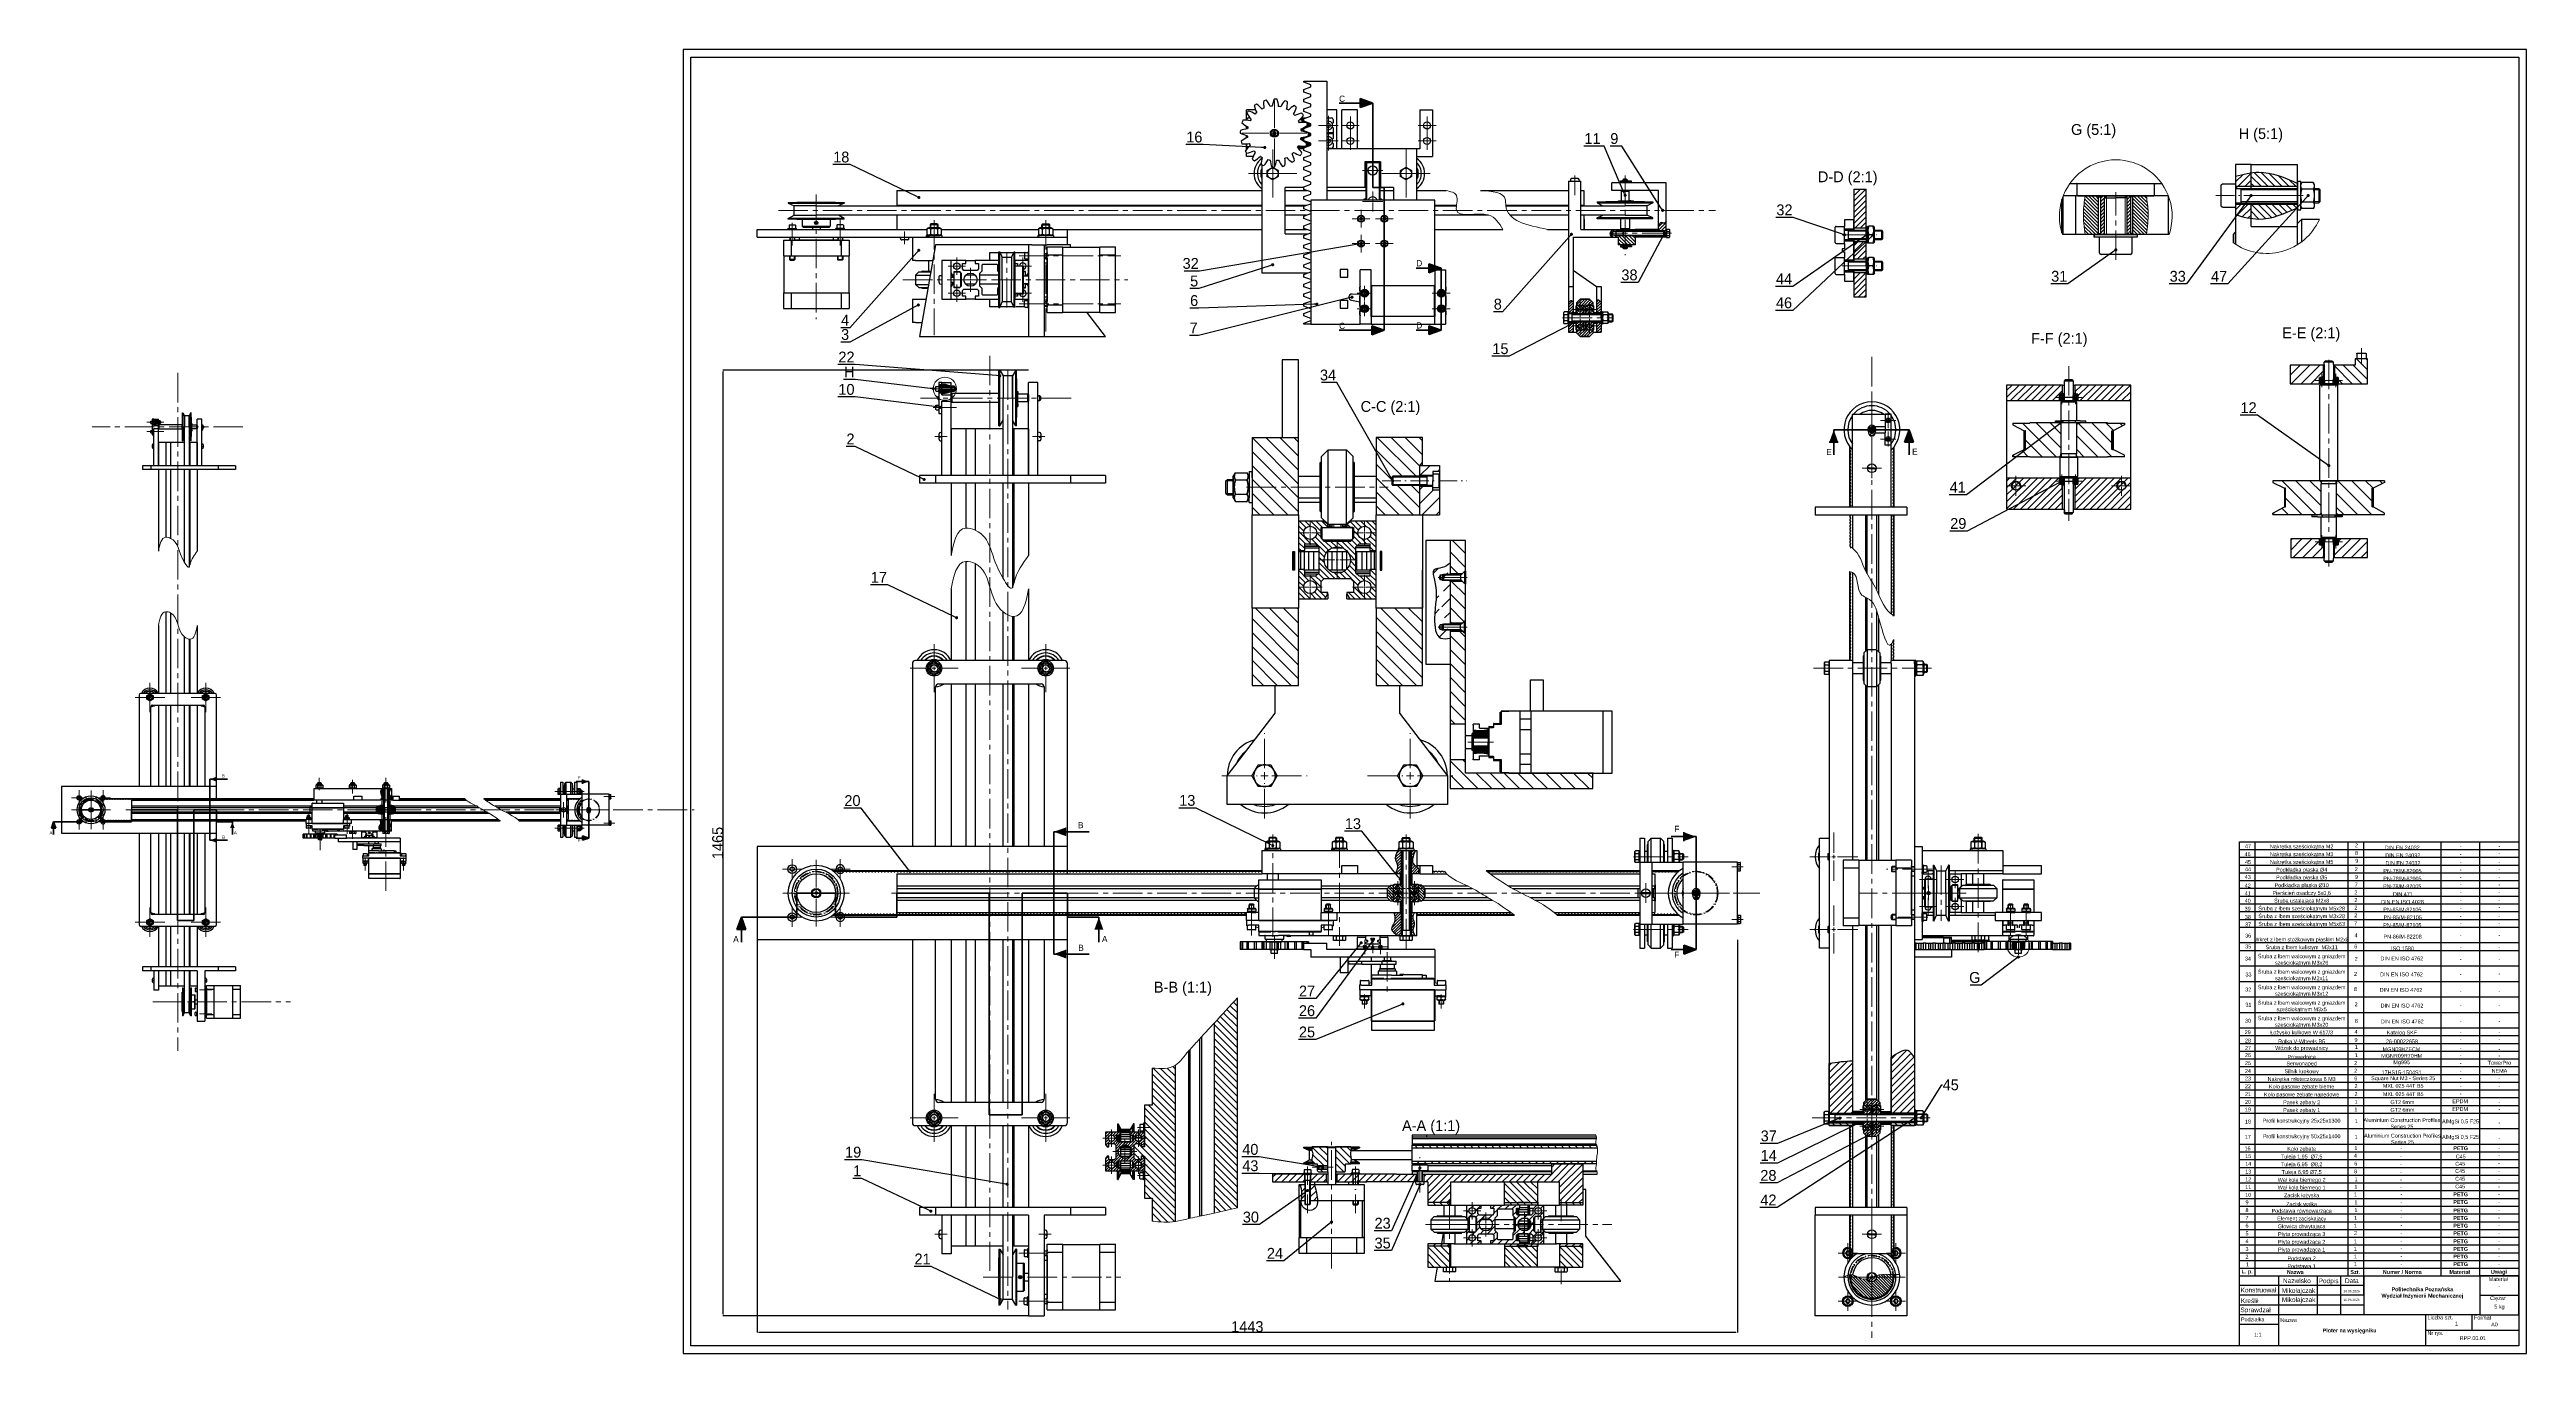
# Model space of a CAD drawing. Header units: millimetres. Extents: x 587 to 10361, y -8386 to 1488.
# Drawn here: x 7242 to 8840, y -6567 to -5726 of the extents above; entities that cross this region are included whole.
import ezdxf
from ezdxf import colors
from ezdxf.entities.mleader import LeaderData, LeaderLine
from ezdxf.enums import TextEntityAlignment as Align
from ezdxf.math import Vec2, Vec3

# ---------------------------------------------------------------- set-up
doc = ezdxf.new("R2010")
doc.units = ezdxf.units.MM
doc.linetypes.add('ACAD_ISO10W100', pattern=[18, 12, -3, 0, -3])
doc.linetypes.add('CENTER2', pattern=[28.575, 19.05, -3.175, 3.175, -3.175])
for name, color, linetype, lineweight in [('Bgruba', 130, 'Continuous', 70), ('Cienka', 30, 'Continuous', 0), ('Gruba', 7, 'Continuous', 30), ('Kreskowanie', 10, 'Continuous', 0), ('Linia przerwania (ISO)', 7, 'Continuous', 30), ('Przekrój', 50, 'Continuous', 15), ('Symetria', 210, 'ACAD_ISO10W100', 0), ('Widoczne (ISO)', 7, 'Continuous', 30), ('Wymiar', 3, 'Continuous', 20)]:
    doc.layers.add(name, color=color, linetype=linetype, lineweight=lineweight)
doc.styles.add('arial_ttf', font='arial.ttf')
doc.styles.add('Inzynierka', font='arial.ttf')
doc.dimstyles.get("Standard").update_dxf_attribs({"dimtxt": 2, "dimasz": 1, "dimexe": 0.18, "dimexo": 0.0625, "dimgap": 0.09, "dimtad": 1, "dimzin": 0, "dimdsep": 46, "dimtxsty": 'Standard', "dimcen": 1, "dimadec": 0, "dimazin": 0, "dimtfac": 1, "dimtofl": 0, "dimtmove": 0, "dimatfit": 3, "dimfxl": 1, "dimtolj": 1, "dimtzin": 0, "dimarcsym": 0})
pattern_1 = [(135, (3502.53072, -3769.18944), (-0.224506403, -0.224506403), [])]
pattern_2 = [(45, (3502.53072, -3769.18944), (-0.224506403, 0.224506403), [])]
pattern_3 = [(315, (9978.54957, -1809.89485), (0.44901281, 0.44901281), [])]
pattern_4 = [(45, (9978.54957, -1809.89485), (-0.44901281, 0.44901281), [])]
pattern_5 = [(135, (10.4, -1867.2188), (-1.12253202, -1.12253202), [])]
pattern_6 = [(45, (-579.4802, -860.1414), (-0.89802561, 0.89802561), [])]
pattern_7 = [(135, (-579.4802, -860.1414), (-0.89802561, -0.89802561), [])]
pattern_8 = [(45, (-394.3436, -1376.1626), (-0.89802561, 0.89802561), [])]
pattern_9 = [(135, (-394.3436, -1376.1626), (-0.89802561, -0.89802561), [])]
pattern_10 = [(45, (203.7339, -1550.76385), (-0.449012806, 0.449012806), [])]
pattern_11 = [(315, (13155.7716, 2542.4266), (0.89802561, 0.89802561), [])]
pattern_12 = [(45, (13155.7716, 2542.4266), (-0.89802561, 0.89802561), [])]
pattern_13 = [(135, (683.1457, -1352.0057), (-2.245064, -2.245064), [])]
pattern_14 = [(45, (426.7427, -1582.89837), (-0.224506403, 0.224506403), [])]
pattern_15 = [(135, (426.7427, -1582.89837), (-0.224506403, -0.224506403), [])]
pattern_16 = [(135, (112.866, -1866.1495), (-2.245064, -2.245064), [])]
pattern_17 = [(135, (683.2406, -1657.9945), (-2.245064, -2.245064), [])]
pattern_18 = [(45, (683.24057, -1657.9945), (-0.224506403, 0.224506403), [])]
pattern_19 = [(135, (683.24057, -1657.9945), (-0.224506403, -0.224506403), [])]
pattern_20 = [(45, (800.3706, -1564.7067), (-2.245064, 2.245064), [])]
pattern_21 = [(135, (-8645.8784, 1510.22), (-4.490128, -4.490128), [])]
pattern_22 = [(45, (-8645.8784, 1510.22), (-4.490128, 4.490128), [])]
pattern_23 = [(45, (-8643.8784, 1510.2203), (-0.449012806, 0.449012806), [])]
pattern_24 = [(315, (17779.9011, 8963.7316), (0.449012806, 0.449012806), [])]
pattern_25 = [(45, (17779.9011, 8963.7316), (-0.449012806, 0.449012806), [])]
pattern_26 = [(45, (-8776.5087, 1644.1358), (-0.449012806, 0.449012806), [])]
pattern_27 = [(45, (-8776.5087, 1698.1358), (-0.449012806, 0.449012806), [])]
pattern_28 = [(45, (4262.056, -3035.344), (-2.245064, 2.245064), [])]
pattern_29 = [(45, (-29408.183, 16148.09), (-2.24506403, 2.24506403), [])]
pattern_30 = [(45, (-8608.7123, 1708.9735), (-0.449012806, 0.449012806), [])]
pattern_31 = [(45, (-8608.7123, 1708.9735), (-0.449012806, 0.449012806), [])]
pattern_32 = [(45, (-8608.7123, 1604.9735), (-0.449012806, 0.449012806), [])]
pattern_33 = [(45, (-8608.7123, 1604.9735), (-0.449012806, 0.449012806), [])]

# ---------------------------------------------------------------- blocks, each defined once
blk = doc.blocks.new('*U369')
at = {"layer": 'Symetria', "color": 0, "linetype": 'CENTER2', "transparency": 16777216}
for p, q in [((-4.7, 0), (-0.1, 0)), ((0, 0.1), (0, 4.1)), ((0.1, 0), (4.7, 0)), ((0, -4.1), (0, -0.1))]:
    blk.add_line(p, q, dxfattribs=at)
at = {"layer": 'Symetria', "color": 0, "linetype": 'Continuous', "transparency": 16777216}
for p, q in [((-0.1, 0), (0.1, 0)), ((0, -0.1), (0, 0.1))]:
    blk.add_line(p, q, dxfattribs=at)
blk = doc.blocks.new('*U370')
at = {"layer": 'Symetria', "color": 0, "linetype": 'CENTER2', "transparency": 16777216}
for p, q in [((-4.7, 0), (-0.1, 0)), ((0, 0.1), (0, 4.1)), ((0.1, 0), (4.7, 0)), ((0, -4.1), (0, -0.1))]:
    blk.add_line(p, q, dxfattribs=at)
at = {"layer": 'Symetria', "color": 0, "linetype": 'Continuous', "transparency": 16777216}
for p, q in [((-0.1, 0), (0.1, 0)), ((0, -0.1), (0, 0.1))]:
    blk.add_line(p, q, dxfattribs=at)
blk = doc.blocks.new('*U371')
at = {"layer": 'Symetria', "color": 0, "linetype": 'CENTER2', "transparency": 16777216}
blk.add_line((0, -69), (0, 4), dxfattribs=at)
blk = doc.blocks.new('*U372')
at = {"layer": 'Symetria', "color": 0, "linetype": 'CENTER2', "transparency": 16777216}
for p, q in [((-4.1, 0), (-0.1, 0)), ((0, 0.1), (0, 4.1)), ((0.1, 0), (4.1, 0)), ((0, -4.1), (0, -0.1))]:
    blk.add_line(p, q, dxfattribs=at)
at = {"layer": 'Symetria', "color": 0, "linetype": 'Continuous', "transparency": 16777216}
for p, q in [((-0.1, 0), (0.1, 0)), ((0, -0.1), (0, 0.1))]:
    blk.add_line(p, q, dxfattribs=at)
blk = doc.blocks.new('*U373')
at = {"layer": 'Symetria', "color": 0, "linetype": 'CENTER2', "transparency": 16777216}
for p, q in [((-4.1, 0), (-0.1, 0)), ((0, 0.1), (0, 4.1)), ((0.1, 0), (4.1, 0)), ((0, -4.1), (0, -0.1))]:
    blk.add_line(p, q, dxfattribs=at)
at = {"layer": 'Symetria', "color": 0, "linetype": 'Continuous', "transparency": 16777216}
for p, q in [((-0.1, 0), (0.1, 0)), ((0, -0.1), (0, 0.1))]:
    blk.add_line(p, q, dxfattribs=at)
blk = doc.blocks.new('*U374')
at = {"layer": 'Symetria', "color": 0, "linetype": 'CENTER2', "transparency": 16777216}
for p, q in [((-4.9, 0), (-0.56, 0)), ((0, 0.56), (0, 4.9)), ((0.56, 0), (4.9, 0)), ((0, -4.9), (0, -0.56))]:
    blk.add_line(p, q, dxfattribs=at)
at = {"layer": 'Symetria', "color": 0, "linetype": 'Continuous', "transparency": 16777216}
for p, q in [((-0.28, 0), (0.28, 0)), ((0, -0.28), (0, 0.28))]:
    blk.add_line(p, q, dxfattribs=at)
blk = doc.blocks.new('*U375')
at = {"layer": 'Symetria', "color": 0, "linetype": 'CENTER2', "transparency": 16777216}
for p, q in [((-4.9, 0), (-0.56, 0)), ((0, 0.56), (0, 4.9)), ((0.56, 0), (4.9, 0)), ((0, -4.9), (0, -0.56))]:
    blk.add_line(p, q, dxfattribs=at)
at = {"layer": 'Symetria', "color": 0, "linetype": 'Continuous', "transparency": 16777216}
for p, q in [((-0.28, 0), (0.28, 0)), ((0, -0.28), (0, 0.28))]:
    blk.add_line(p, q, dxfattribs=at)
blk = doc.blocks.new('*U376')
at = {"layer": 'Symetria', "color": 0, "linetype": 'CENTER2', "transparency": 16777216}
for p, q in [((-4.9, 0), (-0.56, 0)), ((0, 0.56), (0, 4.9)), ((0.56, 0), (4.9, 0)), ((0, -4.9), (0, -0.56))]:
    blk.add_line(p, q, dxfattribs=at)
at = {"layer": 'Symetria', "color": 0, "linetype": 'Continuous', "transparency": 16777216}
for p, q in [((-0.28, 0), (0.28, 0)), ((0, -0.28), (0, 0.28))]:
    blk.add_line(p, q, dxfattribs=at)
blk = doc.blocks.new('*U377')
at = {"layer": 'Symetria', "color": 0, "linetype": 'CENTER2', "transparency": 16777216}
for p, q in [((-4.9, 0), (-0.56, 0)), ((0, 0.56), (0, 4.9)), ((0.56, 0), (4.9, 0)), ((0, -4.9), (0, -0.56))]:
    blk.add_line(p, q, dxfattribs=at)
at = {"layer": 'Symetria', "color": 0, "linetype": 'Continuous', "transparency": 16777216}
for p, q in [((-0.28, 0), (0.28, 0)), ((0, -0.28), (0, 0.28))]:
    blk.add_line(p, q, dxfattribs=at)
blk = doc.blocks.new('*U378')
at = {"layer": 'Symetria', "color": 0, "linetype": 'CENTER2', "transparency": 16777216}
blk.add_line((0, 4.1), (0, -4.1), dxfattribs=at)
blk = doc.blocks.new('*U379')
at = {"layer": 'Symetria', "color": 0, "linetype": 'CENTER2', "transparency": 16777216}
blk.add_line((0, 4.1), (0, -4.1), dxfattribs=at)
blk = doc.blocks.new('*U380')
at = {"layer": 'Symetria', "color": 0, "linetype": 'CENTER2', "transparency": 16777216}
blk.add_line((0, -10.6), (0, 3.8), dxfattribs=at)
blk = doc.blocks.new('*U381')
at = {"layer": 'Symetria', "color": 0, "linetype": 'CENTER2', "transparency": 16777216}
blk.add_line((0, -10.6), (0, 3.8), dxfattribs=at)
blk = doc.blocks.new('*U382')
at = {"layer": 'Symetria', "color": 0, "linetype": 'CENTER2', "transparency": 16777216}
blk.add_line((-3.6, 0), (17.5, 0), dxfattribs=at)
blk = doc.blocks.new('*U383')
at = {"layer": 'Symetria', "color": 0, "linetype": 'CENTER2', "transparency": 16777216}
blk.add_line((-3.6, 0), (17.5, 0), dxfattribs=at)
blk = doc.blocks.new('*U384')
at = {"layer": 'Symetria', "color": 0, "linetype": 'CENTER2', "transparency": 16777216}
blk.add_line((31.6, 0), (-65.6, 0), dxfattribs=at)
blk = doc.blocks.new('*U385')
at = {"layer": 'Symetria', "color": 0, "linetype": 'CENTER2', "transparency": 16777216}
blk.add_line((-5, 0), (5, 0), dxfattribs=at)
blk = doc.blocks.new('*U386')
at = {"layer": 'Symetria', "color": 0, "linetype": 'CENTER2', "transparency": 16777216}
blk.add_line((-6, 0), (5, 0), dxfattribs=at)
blk = doc.blocks.new('*U387')
at = {"layer": 'Symetria', "color": 0, "transparency": 16777216}
blk.add_line((-5.5, 0), (5.5, 0), dxfattribs=at)
blk = doc.blocks.new('*U388')
at = {"layer": 'Symetria', "color": 0, "linetype": 'CENTER2', "transparency": 16777216}
blk.add_line((0, 4.4), (0, -4.4), dxfattribs=at)
blk = doc.blocks.new('*U389')
at = {"layer": 'Symetria', "color": 0, "linetype": 'CENTER2', "transparency": 16777216}
blk.add_line((0, -4), (0, 4), dxfattribs=at)
blk = doc.blocks.new('*U390')
at = {"layer": 'Symetria', "color": 0, "linetype": 'CENTER2', "transparency": 16777216}
blk.add_line((0, 4.1), (0, -4.1), dxfattribs=at)
blk = doc.blocks.new('*U391')
at = {"layer": 'Symetria', "color": 0, "linetype": 'CENTER2', "transparency": 16777216}
for p, q in [((-9.5, 0), (-1.2, 0)), ((0, 1.2), (0, 9.5)), ((1.2, 0), (9.5, 0)), ((0, -9.5), (0, -1.2))]:
    blk.add_line(p, q, dxfattribs=at)
at = {"layer": 'Symetria', "color": 0, "linetype": 'Continuous', "transparency": 16777216}
for p, q in [((-0.6, 0), (0.6, 0)), ((0, -0.6), (0, 0.6))]:
    blk.add_line(p, q, dxfattribs=at)
blk = doc.blocks.new('*U392')
at = {"layer": 'Symetria', "color": 0, "linetype": 'CENTER2', "transparency": 16777216}
for p, q in [((-9.5, 0), (-1.2, 0)), ((0, 1.2), (0, 9.5)), ((1.2, 0), (9.5, 0)), ((0, -9.5), (0, -1.2))]:
    blk.add_line(p, q, dxfattribs=at)
at = {"layer": 'Symetria', "color": 0, "linetype": 'Continuous', "transparency": 16777216}
for p, q in [((-0.6, 0), (0.6, 0)), ((0, -0.6), (0, 0.6))]:
    blk.add_line(p, q, dxfattribs=at)
blk = doc.blocks.new('*U393')
at = {"layer": 'Symetria', "color": 0, "linetype": 'CENTER2', "transparency": 16777216}
for p, q in [((-9.5, 0), (-1.2, 0)), ((0, 1.2), (0, 9.5)), ((1.2, 0), (9.5, 0)), ((0, -9.5), (0, -1.2))]:
    blk.add_line(p, q, dxfattribs=at)
at = {"layer": 'Symetria', "color": 0, "linetype": 'Continuous', "transparency": 16777216}
for p, q in [((-0.6, 0), (0.6, 0)), ((0, -0.6), (0, 0.6))]:
    blk.add_line(p, q, dxfattribs=at)
blk = doc.blocks.new('*U394')
at = {"layer": 'Symetria', "color": 0, "linetype": 'CENTER2', "transparency": 16777216}
for p, q in [((-9.5, 0), (-1.2, 0)), ((0, 1.2), (0, 9.5)), ((1.2, 0), (9.5, 0)), ((0, -9.5), (0, -1.2))]:
    blk.add_line(p, q, dxfattribs=at)
at = {"layer": 'Symetria', "color": 0, "linetype": 'Continuous', "transparency": 16777216}
for p, q in [((-0.6, 0), (0.6, 0)), ((0, -0.6), (0, 0.6))]:
    blk.add_line(p, q, dxfattribs=at)
blk = doc.blocks.new('*U395')
at = {"layer": 'Symetria', "color": 0, "linetype": 'CENTER2', "transparency": 16777216}
blk.add_line((-4, 0), (4, 0), dxfattribs=at)
blk = doc.blocks.new('*U396')
at = {"layer": 'Symetria', "color": 0, "linetype": 'CENTER2', "transparency": 16777216}
blk.add_line((-4, 0), (4, 0), dxfattribs=at)
blk = doc.blocks.new('*U397')
at = {"layer": 'Symetria', "color": 0, "linetype": 'CENTER2', "transparency": 16777216}
blk.add_line((-27.9, 0), (60.9, 0), dxfattribs=at)
blk = doc.blocks.new('*U398')
at = {"layer": 'Symetria', "color": 0, "linetype": 'CENTER2', "transparency": 16777216}
blk.add_line((3.562525, 0), (-3.562525, 0), dxfattribs=at)
blk = doc.blocks.new('*U399')
at = {"layer": 'Symetria', "color": 0, "linetype": 'CENTER2', "transparency": 16777216}
blk.add_line((3.562525, 0), (-3.562525, 0), dxfattribs=at)
blk = doc.blocks.new('*U400')
at = {"layer": 'Symetria', "color": 0, "linetype": 'CENTER2', "transparency": 16777216}
blk.add_line((0, 4.3), (0, -9.6), dxfattribs=at)
blk = doc.blocks.new('*U401')
at = {"layer": 'Symetria', "color": 0, "linetype": 'CENTER2', "transparency": 16777216}
for p, q in [((-4.45, 0), (-0.19, 0)), ((0, 0.19), (0, 4.45)), ((0.19, 0), (4.45, 0)), ((0, -4.45), (0, -0.19))]:
    blk.add_line(p, q, dxfattribs=at)
at = {"layer": 'Symetria', "color": 0, "linetype": 'Continuous', "transparency": 16777216}
for p, q in [((-0.095, 0), (0.095, 0)), ((0, -0.095), (0, 0.095))]:
    blk.add_line(p, q, dxfattribs=at)
blk = doc.blocks.new('*U402')
at = {"layer": 'Symetria', "color": 0, "linetype": 'CENTER2', "transparency": 16777216}
for p, q in [((-4.9, 0), (-0.28, 0)), ((0, 0.28), (0, 4.9)), ((0.28, 0), (4.9, 0)), ((0, -4.9), (0, -0.28))]:
    blk.add_line(p, q, dxfattribs=at)
at = {"layer": 'Symetria', "color": 0, "linetype": 'Continuous', "transparency": 16777216}
for p, q in [((-0.14, 0), (0.14, 0)), ((0, -0.14), (0, 0.14))]:
    blk.add_line(p, q, dxfattribs=at)
blk = doc.blocks.new('*U403')
at = {"layer": 'Symetria', "color": 0, "linetype": 'CENTER2', "transparency": 16777216}
for p, q in [((-12.5, 0), (-1.8, 0)), ((0, 1.8), (0, 12.5)), ((1.8, 0), (12.5, 0)), ((0, -12.5), (0, -1.8))]:
    blk.add_line(p, q, dxfattribs=at)
at = {"layer": 'Symetria', "color": 0, "linetype": 'Continuous', "transparency": 16777216}
for p, q in [((-0.9, 0), (0.9, 0)), ((0, -0.9), (0, 0.9))]:
    blk.add_line(p, q, dxfattribs=at)
blk = doc.blocks.new('*U404')
at = {"layer": 'Symetria', "color": 0, "linetype": 'CENTER2', "transparency": 16777216}
for p, q in [((-12.5, 0), (-1.8, 0)), ((0, 1.8), (0, 12.5)), ((1.8, 0), (12.5, 0)), ((0, -12.5), (0, -1.8))]:
    blk.add_line(p, q, dxfattribs=at)
at = {"layer": 'Symetria', "color": 0, "linetype": 'Continuous', "transparency": 16777216}
for p, q in [((-0.9, 0), (0.9, 0)), ((0, -0.9), (0, 0.9))]:
    blk.add_line(p, q, dxfattribs=at)
blk = doc.blocks.new('*U405')
at = {"layer": 'Symetria', "color": 0, "linetype": 'CENTER2', "transparency": 16777216}
blk.add_line((-61.1, 0), (305.4, 0), dxfattribs=at)
blk = doc.blocks.new('*U406')
at = {"layer": 'Symetria', "color": 0, "linetype": 'CENTER2', "transparency": 16777216}
blk.add_line((0, 370), (0, -67.3), dxfattribs=at)
blk = doc.blocks.new('*U434')
at = {"layer": 'Symetria', "color": 0, "linetype": 'CENTER2', "transparency": 16777216}
blk.add_line((17.4, 0), (-22.6, 0), dxfattribs=at)
blk = doc.blocks.new('*U435')
at = {"layer": 'Symetria', "color": 0, "linetype": 'CENTER2', "transparency": 16777216}
blk.add_line((-3.70005, 0), (28.70005, 0), dxfattribs=at)
blk = doc.blocks.new('*U436')
at = {"layer": 'Symetria', "color": 0, "linetype": 'CENTER2', "transparency": 16777216}
for p, q in [((-4.7, 0), (-0.2, 0)), ((0, 0.2), (0, 4.7)), ((0.2, 0), (4.7, 0)), ((0, -4.7), (0, -0.2))]:
    blk.add_line(p, q, dxfattribs=at)
at = {"layer": 'Symetria', "color": 0, "linetype": 'Continuous', "transparency": 16777216}
for p, q in [((-0.1, 0), (0.1, 0)), ((0, -0.1), (0, 0.1))]:
    blk.add_line(p, q, dxfattribs=at)
blk = doc.blocks.new('*U437')
at = {"layer": 'Symetria', "color": 0, "linetype": 'CENTER2', "transparency": 16777216}
for p, q in [((-4.7, 0), (-0.2, 0)), ((0, 0.2), (0, 4.7)), ((0.2, 0), (4.7, 0)), ((0, -4.7), (0, -0.2))]:
    blk.add_line(p, q, dxfattribs=at)
at = {"layer": 'Symetria', "color": 0, "linetype": 'Continuous', "transparency": 16777216}
for p, q in [((-0.1, 0), (0.1, 0)), ((0, -0.1), (0, 0.1))]:
    blk.add_line(p, q, dxfattribs=at)
blk = doc.blocks.new('*U438')
at = {"layer": 'Symetria', "color": 0, "linetype": 'CENTER2', "transparency": 16777216}
for p, q in [((-4.7, 0), (-0.2, 0)), ((0, 0.2), (0, 4.7)), ((0.2, 0), (4.7, 0)), ((0, -4.7), (0, -0.2))]:
    blk.add_line(p, q, dxfattribs=at)
at = {"layer": 'Symetria', "color": 0, "linetype": 'Continuous', "transparency": 16777216}
for p, q in [((-0.1, 0), (0.1, 0)), ((0, -0.1), (0, 0.1))]:
    blk.add_line(p, q, dxfattribs=at)
blk = doc.blocks.new('*U439')
at = {"layer": 'Symetria', "color": 0, "linetype": 'CENTER2', "transparency": 16777216}
for p, q in [((-4.7, 0), (-0.2, 0)), ((0, 0.2), (0, 4.7)), ((0.2, 0), (4.7, 0)), ((0, -4.7), (0, -0.2))]:
    blk.add_line(p, q, dxfattribs=at)
at = {"layer": 'Symetria', "color": 0, "linetype": 'Continuous', "transparency": 16777216}
for p, q in [((-0.1, 0), (0.1, 0)), ((0, -0.1), (0, 0.1))]:
    blk.add_line(p, q, dxfattribs=at)
blk = doc.blocks.new('*U440')
at = {"layer": 'Symetria', "color": 0, "linetype": 'CENTER2', "transparency": 16777216}
blk.add_line((0, 10.3), (0, -4.5), dxfattribs=at)
blk = doc.blocks.new('*U441')
at = {"layer": 'Symetria', "color": 0, "linetype": 'CENTER2', "transparency": 16777216}
blk.add_line((0, 12.4), (0, -4.5), dxfattribs=at)
blk = doc.blocks.new('*U442')
at = {"layer": 'Symetria', "color": 0, "linetype": 'CENTER2', "transparency": 16777216}
blk.add_line((0, 21.8), (0, -58.7), dxfattribs=at)
blk = doc.blocks.new('*U443')
at = {"layer": 'Symetria', "color": 0, "linetype": 'CENTER2', "transparency": 16777216}
blk.add_line((0, 4.7), (0, -69.5), dxfattribs=at)
blk = doc.blocks.new('*U444')
at = {"layer": 'Symetria', "color": 0, "linetype": 'CENTER2', "transparency": 16777216}
blk.add_line((0, 4.7), (0, -67.1), dxfattribs=at)
blk = doc.blocks.new('*U445')
at = {"layer": 'Symetria', "color": 0, "linetype": 'CENTER2', "transparency": 16777216}
blk.add_line((0, 3.9), (0, -47.4), dxfattribs=at)
blk = doc.blocks.new('*U446')
at = {"layer": 'Symetria', "color": 0, "linetype": 'CENTER2', "transparency": 16777216}
for p, q in [((-6.25, 0), (-0.55, 0)), ((0, 0.55), (0, 6.25)), ((0.55, 0), (6.25, 0)), ((0, -6.25), (0, -0.55))]:
    blk.add_line(p, q, dxfattribs=at)
at = {"layer": 'Symetria', "color": 0, "linetype": 'Continuous', "transparency": 16777216}
for p, q in [((-0.275, 0), (0.275, 0)), ((0, -0.275), (0, 0.275))]:
    blk.add_line(p, q, dxfattribs=at)
blk = doc.blocks.new('*U447')
at = {"layer": 'Symetria', "color": 0, "linetype": 'CENTER2', "transparency": 16777216}
for p, q in [((-5.75, 0), (-0.45, 0)), ((0, 0.45), (0, 5.75)), ((0.45, 0), (5.75, 0)), ((0, -5.75), (0, -0.45))]:
    blk.add_line(p, q, dxfattribs=at)
at = {"layer": 'Symetria', "color": 0, "linetype": 'Continuous', "transparency": 16777216}
for p, q in [((-0.225, 0), (0.225, 0)), ((0, -0.225), (0, 0.225))]:
    blk.add_line(p, q, dxfattribs=at)
blk = doc.blocks.new('*U448')
at = {"layer": 'Symetria', "color": 0, "linetype": 'CENTER2', "transparency": 16777216}
for p, q in [((-5.75, 0), (-0.45, 0)), ((0, 0.45), (0, 5.75)), ((0.45, 0), (5.75, 0)), ((0, -5.75), (0, -0.45))]:
    blk.add_line(p, q, dxfattribs=at)
at = {"layer": 'Symetria', "color": 0, "linetype": 'Continuous', "transparency": 16777216}
for p, q in [((-0.225, 0), (0.225, 0)), ((0, -0.225), (0, 0.225))]:
    blk.add_line(p, q, dxfattribs=at)
blk = doc.blocks.new('*U449')
at = {"layer": 'Symetria', "color": 0, "linetype": 'CENTER2', "transparency": 16777216}
for p, q in [((-6.25, 0), (-0.55, 0)), ((0, 0.55), (0, 6.25)), ((0.55, 0), (6.25, 0)), ((0, -6.25), (0, -0.55))]:
    blk.add_line(p, q, dxfattribs=at)
at = {"layer": 'Symetria', "color": 0, "linetype": 'Continuous', "transparency": 16777216}
for p, q in [((-0.275, 0), (0.275, 0)), ((0, -0.275), (0, 0.275))]:
    blk.add_line(p, q, dxfattribs=at)
blk = doc.blocks.new('*U450')
at = {"layer": 'Symetria', "color": 0, "linetype": 'CENTER2', "transparency": 16777216}
for p, q in [((-5.75, 0), (-0.45, 0)), ((0, 0.45), (0, 5.75)), ((0.45, 0), (5.75, 0)), ((0, -5.75), (0, -0.45))]:
    blk.add_line(p, q, dxfattribs=at)
at = {"layer": 'Symetria', "color": 0, "linetype": 'Continuous', "transparency": 16777216}
for p, q in [((-0.225, 0), (0.225, 0)), ((0, -0.225), (0, 0.225))]:
    blk.add_line(p, q, dxfattribs=at)
blk = doc.blocks.new('*U451')
at = {"layer": 'Symetria', "color": 0, "linetype": 'CENTER2', "transparency": 16777216}
for p, q in [((-5.75, 0), (-0.45, 0)), ((0, 0.45), (0, 5.75)), ((0.45, 0), (5.75, 0)), ((0, -5.75), (0, -0.45))]:
    blk.add_line(p, q, dxfattribs=at)
at = {"layer": 'Symetria', "color": 0, "linetype": 'Continuous', "transparency": 16777216}
for p, q in [((-0.225, 0), (0.225, 0)), ((0, -0.225), (0, 0.225))]:
    blk.add_line(p, q, dxfattribs=at)
blk = doc.blocks.new('*U452')
at = {"layer": 'Symetria', "color": 0, "linetype": 'CENTER2', "transparency": 16777216}
for p, q in [((-7, 0), (-0.7, 0)), ((0, 0.7), (0, 7)), ((0.7, 0), (7, 0)), ((0, -7), (0, -0.7))]:
    blk.add_line(p, q, dxfattribs=at)
at = {"layer": 'Symetria', "color": 0, "linetype": 'Continuous', "transparency": 16777216}
for p, q in [((-0.35, 0), (0.35, 0)), ((0, -0.35), (0, 0.35))]:
    blk.add_line(p, q, dxfattribs=at)
blk = doc.blocks.new('*U453')
at = {"layer": 'Symetria', "color": 0, "linetype": 'CENTER2', "transparency": 16777216}
for p, q in [((-6.5, 0), (-0.6, 0)), ((0, 0.6), (0, 6.5)), ((0.6, 0), (6.5, 0)), ((0, -6.5), (0, -0.6))]:
    blk.add_line(p, q, dxfattribs=at)
at = {"layer": 'Symetria', "color": 0, "linetype": 'Continuous', "transparency": 16777216}
for p, q in [((-0.3, 0), (0.3, 0)), ((0, -0.3), (0, 0.3))]:
    blk.add_line(p, q, dxfattribs=at)
blk = doc.blocks.new('*U407')
at = {"layer": 'Symetria', "color": 0, "linetype": 'CENTER2', "transparency": 16777216}
for p, q in [((-6.5, 0), (-0.6, 0)), ((0, 0.6), (0, 6.5)), ((0.6, 0), (6.5, 0)), ((0, -6.5), (0, -0.6))]:
    blk.add_line(p, q, dxfattribs=at)
at = {"layer": 'Symetria', "color": 0, "linetype": 'Continuous', "transparency": 16777216}
for p, q in [((-0.3, 0), (0.3, 0)), ((0, -0.3), (0, 0.3))]:
    blk.add_line(p, q, dxfattribs=at)
blk = doc.blocks.new('*U408')
at = {"layer": 'Symetria', "color": 0, "linetype": 'CENTER2', "transparency": 16777216}
for p, q in [((-5.7, 0), (-0.44, 0)), ((0, 0.44), (0, 5.7)), ((0.44, 0), (5.7, 0)), ((0, -5.7), (0, -0.44))]:
    blk.add_line(p, q, dxfattribs=at)
at = {"layer": 'Symetria', "color": 0, "linetype": 'Continuous', "transparency": 16777216}
for p, q in [((-0.22, 0), (0.22, 0)), ((0, -0.22), (0, 0.22))]:
    blk.add_line(p, q, dxfattribs=at)
blk = doc.blocks.new('*U409')
at = {"layer": 'Symetria', "color": 0, "linetype": 'CENTER2', "transparency": 16777216}
for p, q in [((-5.7, 0), (-0.44, 0)), ((0, 0.44), (0, 5.7)), ((0.44, 0), (5.7, 0)), ((0, -5.7), (0, -0.44))]:
    blk.add_line(p, q, dxfattribs=at)
at = {"layer": 'Symetria', "color": 0, "linetype": 'Continuous', "transparency": 16777216}
for p, q in [((-0.22, 0), (0.22, 0)), ((0, -0.22), (0, 0.22))]:
    blk.add_line(p, q, dxfattribs=at)
blk = doc.blocks.new('*U410')
at = {"layer": 'Symetria', "color": 0, "linetype": 'CENTER2', "transparency": 16777216}
for p, q in [((-5.7, 0), (-0.44, 0)), ((0, 0.44), (0, 5.7)), ((0.44, 0), (5.7, 0)), ((0, -5.7), (0, -0.44))]:
    blk.add_line(p, q, dxfattribs=at)
at = {"layer": 'Symetria', "color": 0, "linetype": 'Continuous', "transparency": 16777216}
for p, q in [((-0.22, 0), (0.22, 0)), ((0, -0.22), (0, 0.22))]:
    blk.add_line(p, q, dxfattribs=at)
blk = doc.blocks.new('*U411')
at = {"layer": 'Symetria', "color": 0, "linetype": 'CENTER2', "transparency": 16777216}
for p, q in [((-5.7, 0), (-0.44, 0)), ((0, 0.44), (0, 5.7)), ((0.44, 0), (5.7, 0)), ((0, -5.7), (0, -0.44))]:
    blk.add_line(p, q, dxfattribs=at)
at = {"layer": 'Symetria', "color": 0, "linetype": 'Continuous', "transparency": 16777216}
for p, q in [((-0.22, 0), (0.22, 0)), ((0, -0.22), (0, 0.22))]:
    blk.add_line(p, q, dxfattribs=at)
blk = doc.blocks.new('*U412')
at = {"layer": 'Symetria', "color": 0, "linetype": 'CENTER2', "transparency": 16777216}
for p, q in [((-4.7, 0), (-0.2, 0)), ((0, 0.2), (0, 4.7)), ((0.2, 0), (4.7, 0)), ((0, -4.7), (0, -0.2))]:
    blk.add_line(p, q, dxfattribs=at)
at = {"layer": 'Symetria', "color": 0, "linetype": 'Continuous', "transparency": 16777216}
for p, q in [((-0.1, 0), (0.1, 0)), ((0, -0.1), (0, 0.1))]:
    blk.add_line(p, q, dxfattribs=at)
blk = doc.blocks.new('*U413')
at = {"layer": 'Symetria', "color": 0, "linetype": 'CENTER2', "transparency": 16777216}
for p, q in [((-4.7, 0), (-0.2, 0)), ((0, 0.2), (0, 4.7)), ((0.2, 0), (4.7, 0)), ((0, -4.7), (0, -0.2))]:
    blk.add_line(p, q, dxfattribs=at)
at = {"layer": 'Symetria', "color": 0, "linetype": 'Continuous', "transparency": 16777216}
for p, q in [((-0.1, 0), (0.1, 0)), ((0, -0.1), (0, 0.1))]:
    blk.add_line(p, q, dxfattribs=at)
blk = doc.blocks.new('*U414')
at = {"layer": 'Symetria', "color": 0, "linetype": 'CENTER2', "transparency": 16777216}
for p, q in [((-5, 0), (-0.3, 0)), ((0, 0.3), (0, 5)), ((0.3, 0), (5, 0)), ((0, -5), (0, -0.3))]:
    blk.add_line(p, q, dxfattribs=at)
at = {"layer": 'Symetria', "color": 0, "linetype": 'Continuous', "transparency": 16777216}
for p, q in [((-0.2, 0), (0.2, 0)), ((0, -0.2), (0, 0.2))]:
    blk.add_line(p, q, dxfattribs=at)
blk = doc.blocks.new('*U415')
at = {"layer": 'Symetria', "color": 0, "linetype": 'CENTER2', "transparency": 16777216}
for p, q in [((-5.8, 0), (-0.46, 0)), ((0, 0.46), (0, 5.8)), ((0.46, 0), (5.8, 0)), ((0, -5.8), (0, -0.46))]:
    blk.add_line(p, q, dxfattribs=at)
at = {"layer": 'Symetria', "color": 0, "linetype": 'Continuous', "transparency": 16777216}
for p, q in [((-0.23, 0), (0.23, 0)), ((0, -0.23), (0, 0.23))]:
    blk.add_line(p, q, dxfattribs=at)
blk = doc.blocks.new('*U416')
at = {"layer": 'Symetria', "color": 0, "linetype": 'CENTER2', "transparency": 16777216}
for p, q in [((-5.8, 0), (-0.46, 0)), ((0, 0.46), (0, 5.8)), ((0.46, 0), (5.8, 0)), ((0, -5.8), (0, -0.46))]:
    blk.add_line(p, q, dxfattribs=at)
at = {"layer": 'Symetria', "color": 0, "linetype": 'Continuous', "transparency": 16777216}
for p, q in [((-0.23, 0), (0.23, 0)), ((0, -0.23), (0, 0.23))]:
    blk.add_line(p, q, dxfattribs=at)
blk = doc.blocks.new('*U417')
at = {"layer": 'Symetria', "color": 0, "linetype": 'CENTER2', "transparency": 16777216}
for p, q in [((-4.7, 0), (-0.2, 0)), ((0, 0.2), (0, 4.7)), ((0.2, 0), (4.7, 0)), ((0, -4.7), (0, -0.2))]:
    blk.add_line(p, q, dxfattribs=at)
at = {"layer": 'Symetria', "color": 0, "linetype": 'Continuous', "transparency": 16777216}
for p, q in [((-0.1, 0), (0.1, 0)), ((0, -0.1), (0, 0.1))]:
    blk.add_line(p, q, dxfattribs=at)
blk = doc.blocks.new('*U418')
at = {"layer": 'Symetria', "color": 0, "linetype": 'CENTER2', "transparency": 16777216}
for p, q in [((-4.7, 0), (-0.2, 0)), ((0, 0.2), (0, 4.7)), ((0.2, 0), (4.7, 0)), ((0, -4.7), (0, -0.2))]:
    blk.add_line(p, q, dxfattribs=at)
at = {"layer": 'Symetria', "color": 0, "linetype": 'Continuous', "transparency": 16777216}
for p, q in [((-0.1, 0), (0.1, 0)), ((0, -0.1), (0, 0.1))]:
    blk.add_line(p, q, dxfattribs=at)
blk = doc.blocks.new('*U419')
at = {"layer": 'Symetria', "color": 0, "linetype": 'CENTER2', "transparency": 16777216}
for p, q in [((0, 3.5), (0, 21)), ((-21, 0), (-3.5, 0)), ((3.5, 0), (21, 0)), ((0, -21), (0, -3.5))]:
    blk.add_line(p, q, dxfattribs=at)
at = {"layer": 'Symetria', "color": 0, "linetype": 'Continuous', "transparency": 16777216}
for p, q in [((-1.75, 0), (1.75, 0)), ((0, -1.75), (0, 1.75))]:
    blk.add_line(p, q, dxfattribs=at)
blk = doc.blocks.new('*U420')
at = {"layer": 'Symetria', "color": 0, "linetype": 'CENTER2', "transparency": 16777216}
for p, q in [((-7, 0), (-0.7, 0)), ((0, 0.7), (0, 7)), ((0.7, 0), (7, 0)), ((0, -7), (0, -0.7))]:
    blk.add_line(p, q, dxfattribs=at)
at = {"layer": 'Symetria', "color": 0, "linetype": 'Continuous', "transparency": 16777216}
for p, q in [((-0.35, 0), (0.35, 0)), ((0, -0.35), (0, 0.35))]:
    blk.add_line(p, q, dxfattribs=at)
blk = doc.blocks.new('*U421')
at = {"layer": 'Symetria', "color": 0, "linetype": 'CENTER2', "transparency": 16777216}
for p, q in [((-15.5, 0), (-2.4, 0)), ((0, 2.4), (0, 15.5)), ((2.4, 0), (15.5, 0)), ((0, -15.5), (0, -2.4))]:
    blk.add_line(p, q, dxfattribs=at)
at = {"layer": 'Symetria', "color": 0, "linetype": 'Continuous', "transparency": 16777216}
for p, q in [((-1.2, 0), (1.2, 0)), ((0, -1.2), (0, 1.2))]:
    blk.add_line(p, q, dxfattribs=at)
blk = doc.blocks.new('*U422')
at = {"layer": 'Symetria', "color": 0, "linetype": 'CENTER2', "transparency": 16777216}
for p, q in [((-15.5, 0), (-2.4, 0)), ((0, 2.4), (0, 15.5)), ((2.4, 0), (15.5, 0)), ((0, -15.5), (0, -2.4))]:
    blk.add_line(p, q, dxfattribs=at)
at = {"layer": 'Symetria', "color": 0, "linetype": 'Continuous', "transparency": 16777216}
for p, q in [((-1.2, 0), (1.2, 0)), ((0, -1.2), (0, 1.2))]:
    blk.add_line(p, q, dxfattribs=at)
blk = doc.blocks.new('*U423')
at = {"layer": 'Symetria', "color": 0, "linetype": 'CENTER2', "transparency": 16777216}
blk.add_line((-17.1, 0), (48.5, 0), dxfattribs=at)
blk = doc.blocks.new('*U424')
at = {"layer": 'Symetria', "color": 0, "linetype": 'CENTER2', "transparency": 16777216}
blk.add_line((-17.1, 0), (48.5, 0), dxfattribs=at)
blk = doc.blocks.new('*U425')
at = {"layer": 'Symetria', "color": 0, "linetype": 'CENTER2', "transparency": 16777216}
blk.add_line((-79.8, 0), (65.3, 0), dxfattribs=at)
blk = doc.blocks.new('*U426')
at = {"layer": 'Symetria', "color": 0, "linetype": 'CENTER2', "transparency": 16777216}
for p, q in [((-5.6, 0), (-0.42, 0)), ((0, 0.42), (0, 5.6)), ((0.42, 0), (5.6, 0)), ((0, -5.6), (0, -0.42))]:
    blk.add_line(p, q, dxfattribs=at)
at = {"layer": 'Symetria', "color": 0, "linetype": 'Continuous', "transparency": 16777216}
for p, q in [((-0.21, 0), (0.21, 0)), ((0, -0.21), (0, 0.21))]:
    blk.add_line(p, q, dxfattribs=at)
blk = doc.blocks.new('*U427')
at = {"layer": 'Symetria', "color": 0, "linetype": 'CENTER2', "transparency": 16777216}
for p, q in [((-7.75, 0), (-0.85, 0)), ((0, 0.85), (0, 7.75)), ((0.85, 0), (7.75, 0)), ((0, -7.75), (0, -0.85))]:
    blk.add_line(p, q, dxfattribs=at)
at = {"layer": 'Symetria', "color": 0, "linetype": 'Continuous', "transparency": 16777216}
for p, q in [((-0.425, 0), (0.425, 0)), ((0, -0.425), (0, 0.425))]:
    blk.add_line(p, q, dxfattribs=at)
blk = doc.blocks.new('*U428')
at = {"layer": 'Symetria', "color": 0, "linetype": 'CENTER2', "transparency": 16777216}
for p, q in [((-5.6, 0), (-0.42, 0)), ((0, 0.42), (0, 5.6)), ((0.42, 0), (5.6, 0)), ((0, -5.6), (0, -0.42))]:
    blk.add_line(p, q, dxfattribs=at)
at = {"layer": 'Symetria', "color": 0, "linetype": 'Continuous', "transparency": 16777216}
for p, q in [((-0.21, 0), (0.21, 0)), ((0, -0.21), (0, 0.21))]:
    blk.add_line(p, q, dxfattribs=at)
blk = doc.blocks.new('*U429')
at = {"layer": 'Symetria', "color": 0, "linetype": 'CENTER2', "transparency": 16777216}
for p, q in [((-5.6, 0), (-0.42, 0)), ((0, 0.42), (0, 5.6)), ((0.42, 0), (5.6, 0)), ((0, -5.6), (0, -0.42))]:
    blk.add_line(p, q, dxfattribs=at)
at = {"layer": 'Symetria', "color": 0, "linetype": 'Continuous', "transparency": 16777216}
for p, q in [((-0.21, 0), (0.21, 0)), ((0, -0.21), (0, 0.21))]:
    blk.add_line(p, q, dxfattribs=at)
blk = doc.blocks.new('*U430')
at = {"layer": 'Symetria', "color": 0, "linetype": 'CENTER2', "transparency": 16777216}
for p, q in [((-5.6, 0), (-0.42, 0)), ((0, 0.42), (0, 5.6)), ((0.42, 0), (5.6, 0)), ((0, -5.6), (0, -0.42))]:
    blk.add_line(p, q, dxfattribs=at)
at = {"layer": 'Symetria', "color": 0, "linetype": 'Continuous', "transparency": 16777216}
for p, q in [((-0.21, 0), (0.21, 0)), ((0, -0.21), (0, 0.21))]:
    blk.add_line(p, q, dxfattribs=at)
blk = doc.blocks.new('*U431')
at = {"layer": 'Symetria', "color": 0, "linetype": 'CENTER2', "transparency": 16777216}
blk.add_line((-168.1, 0), (436.3, 0), dxfattribs=at)
blk = doc.blocks.new('*U454')
at = {"layer": 'Symetria', "color": 0, "linetype": 'CENTER2', "transparency": 16777216}
blk.add_line((-38.5, 0), (38.5, 0), dxfattribs=at)
blk = doc.blocks.new('*U455')
at = {"layer": 'Symetria', "color": 0, "linetype": 'CENTER2', "transparency": 16777216}
for p, q in [((-4.7, 0), (-0.2, 0)), ((0, 0.2), (0, 4.7)), ((0.2, 0), (4.7, 0)), ((0, -4.7), (0, -0.2))]:
    blk.add_line(p, q, dxfattribs=at)
at = {"layer": 'Symetria', "color": 0, "linetype": 'Continuous', "transparency": 16777216}
for p, q in [((-0.1, 0), (0.1, 0)), ((0, -0.1), (0, 0.1))]:
    blk.add_line(p, q, dxfattribs=at)
blk = doc.blocks.new('*U456')
at = {"layer": 'Symetria', "color": 0, "linetype": 'CENTER2', "transparency": 16777216}
for p, q in [((-4.7, 0), (-0.2, 0)), ((0, 0.2), (0, 4.7)), ((0.2, 0), (4.7, 0)), ((0, -4.7), (0, -0.2))]:
    blk.add_line(p, q, dxfattribs=at)
at = {"layer": 'Symetria', "color": 0, "linetype": 'Continuous', "transparency": 16777216}
for p, q in [((-0.1, 0), (0.1, 0)), ((0, -0.1), (0, 0.1))]:
    blk.add_line(p, q, dxfattribs=at)
blk = doc.blocks.new('*U457')
at = {"layer": 'Symetria', "color": 0, "linetype": 'CENTER2', "transparency": 16777216}
for p, q in [((-4.7, 0), (-0.2, 0)), ((0, 0.2), (0, 4.7)), ((0.2, 0), (4.7, 0)), ((0, -4.7), (0, -0.2))]:
    blk.add_line(p, q, dxfattribs=at)
at = {"layer": 'Symetria', "color": 0, "linetype": 'Continuous', "transparency": 16777216}
for p, q in [((-0.1, 0), (0.1, 0)), ((0, -0.1), (0, 0.1))]:
    blk.add_line(p, q, dxfattribs=at)
blk = doc.blocks.new('*U458')
at = {"layer": 'Symetria', "color": 0, "linetype": 'CENTER2', "transparency": 16777216}
for p, q in [((-4.7, 0), (-0.2, 0)), ((0, 0.2), (0, 4.7)), ((0.2, 0), (4.7, 0)), ((0, -4.7), (0, -0.2))]:
    blk.add_line(p, q, dxfattribs=at)
at = {"layer": 'Symetria', "color": 0, "linetype": 'Continuous', "transparency": 16777216}
for p, q in [((-0.1, 0), (0.1, 0)), ((0, -0.1), (0, 0.1))]:
    blk.add_line(p, q, dxfattribs=at)
blk = doc.blocks.new('*U459')
at = {"layer": 'Symetria', "color": 0, "linetype": 'CENTER2', "transparency": 16777216}
for p, q in [((-4.9, 0), (-0.3, 0)), ((0, 0.3), (0, 4.9)), ((0.3, 0), (4.9, 0)), ((0, -4.9), (0, -0.3))]:
    blk.add_line(p, q, dxfattribs=at)
at = {"layer": 'Symetria', "color": 0, "linetype": 'Continuous', "transparency": 16777216}
for p, q in [((-0.1, 0), (0.1, 0)), ((0, -0.1), (0, 0.1))]:
    blk.add_line(p, q, dxfattribs=at)
blk = doc.blocks.new('*U460')
at = {"layer": 'Symetria', "color": 0, "linetype": 'CENTER2', "transparency": 16777216}
for p, q in [((-4.9, 0), (-0.3, 0)), ((0, 0.3), (0, 4.9)), ((0.3, 0), (4.9, 0)), ((0, -4.9), (0, -0.3))]:
    blk.add_line(p, q, dxfattribs=at)
at = {"layer": 'Symetria', "color": 0, "linetype": 'Continuous', "transparency": 16777216}
for p, q in [((-0.1, 0), (0.1, 0)), ((0, -0.1), (0, 0.1))]:
    blk.add_line(p, q, dxfattribs=at)
blk = doc.blocks.new('*U461')
at = {"layer": 'Symetria', "color": 0, "linetype": 'CENTER2', "transparency": 16777216}
blk.add_line((12.4, 0), (-17, 0), dxfattribs=at)
blk = doc.blocks.new('*U462')
at = {"layer": 'Symetria', "color": 0, "linetype": 'CENTER2', "transparency": 16777216}
for p, q in [((-6.3, 0), (-0.56, 0)), ((0, 0.56), (0, 6.3)), ((0.56, 0), (6.3, 0)), ((0, -6.3), (0, -0.56))]:
    blk.add_line(p, q, dxfattribs=at)
at = {"layer": 'Symetria', "color": 0, "linetype": 'Continuous', "transparency": 16777216}
for p, q in [((-0.28, 0), (0.28, 0)), ((0, -0.28), (0, 0.28))]:
    blk.add_line(p, q, dxfattribs=at)
blk = doc.blocks.new('*U463')
at = {"layer": 'Symetria', "color": 0, "linetype": 'CENTER2', "transparency": 16777216}
for p, q in [((-6.3, 0), (-0.56, 0)), ((0, 0.56), (0, 6.3)), ((0.56, 0), (6.3, 0)), ((0, -6.3), (0, -0.56))]:
    blk.add_line(p, q, dxfattribs=at)
at = {"layer": 'Symetria', "color": 0, "linetype": 'Continuous', "transparency": 16777216}
for p, q in [((-0.28, 0), (0.28, 0)), ((0, -0.28), (0, 0.28))]:
    blk.add_line(p, q, dxfattribs=at)
blk = doc.blocks.new('*U464')
at = {"layer": 'Symetria', "color": 0, "linetype": 'CENTER2', "transparency": 16777216}
for p, q in [((-6.3, 0), (-0.56, 0)), ((0, 0.56), (0, 6.3)), ((0.56, 0), (6.3, 0)), ((0, -6.3), (0, -0.56))]:
    blk.add_line(p, q, dxfattribs=at)
at = {"layer": 'Symetria', "color": 0, "linetype": 'Continuous', "transparency": 16777216}
for p, q in [((-0.28, 0), (0.28, 0)), ((0, -0.28), (0, 0.28))]:
    blk.add_line(p, q, dxfattribs=at)
blk = doc.blocks.new('*U465')
at = {"layer": 'Symetria', "color": 0, "linetype": 'CENTER2', "transparency": 16777216}
for p, q in [((-6.3, 0), (-0.56, 0)), ((0, 0.56), (0, 6.3)), ((0.56, 0), (6.3, 0)), ((0, -6.3), (0, -0.56))]:
    blk.add_line(p, q, dxfattribs=at)
at = {"layer": 'Symetria', "color": 0, "linetype": 'Continuous', "transparency": 16777216}
for p, q in [((-0.28, 0), (0.28, 0)), ((0, -0.28), (0, 0.28))]:
    blk.add_line(p, q, dxfattribs=at)
blk = doc.blocks.new('*U466')
at = {"layer": 'Symetria', "color": 0, "linetype": 'CENTER2', "transparency": 16777216}
blk.add_line((0, -5.9), (0, 5.9), dxfattribs=at)
blk = doc.blocks.new('*U467')
at = {"layer": 'Symetria', "color": 0, "linetype": 'CENTER2', "transparency": 16777216}
blk.add_line((0, -17.7), (0, 4), dxfattribs=at)
blk = doc.blocks.new('*U468')
at = {"layer": 'Symetria', "color": 0, "linetype": 'CENTER2', "transparency": 16777216}
blk.add_line((0, -17.7), (0, 4), dxfattribs=at)
blk = doc.blocks.new('*U469')
at = {"layer": 'Symetria', "color": 0, "linetype": 'CENTER2', "transparency": 16777216}
for p, q in [((0, 3.6), (0, 21.5)), ((-21.5, 0), (-3.6, 0)), ((3.6, 0), (21.5, 0)), ((0, -21.5), (0, -3.6))]:
    blk.add_line(p, q, dxfattribs=at)
at = {"layer": 'Symetria', "color": 0, "linetype": 'Continuous', "transparency": 16777216}
for p, q in [((-1.8, 0), (1.8, 0)), ((0, -1.8), (0, 1.8))]:
    blk.add_line(p, q, dxfattribs=at)
blk = doc.blocks.new('*U470')
at = {"layer": 'Symetria', "color": 0, "linetype": 'CENTER2', "transparency": 16777216}
for p, q in [((-6.3, 0), (-0.56, 0)), ((0, 0.56), (0, 6.3)), ((0.56, 0), (6.3, 0)), ((0, -6.3), (0, -0.56))]:
    blk.add_line(p, q, dxfattribs=at)
at = {"layer": 'Symetria', "color": 0, "linetype": 'Continuous', "transparency": 16777216}
for p, q in [((-0.28, 0), (0.28, 0)), ((0, -0.28), (0, 0.28))]:
    blk.add_line(p, q, dxfattribs=at)
blk = doc.blocks.new('*U471')
at = {"layer": 'Symetria', "color": 0, "linetype": 'CENTER2', "transparency": 16777216}
for p, q in [((-5.6, 0), (-0.42, 0)), ((0, 0.42), (0, 5.6)), ((0.42, 0), (5.6, 0)), ((0, -5.6), (0, -0.42))]:
    blk.add_line(p, q, dxfattribs=at)
at = {"layer": 'Symetria', "color": 0, "linetype": 'Continuous', "transparency": 16777216}
for p, q in [((-0.21, 0), (0.21, 0)), ((0, -0.21), (0, 0.21))]:
    blk.add_line(p, q, dxfattribs=at)
blk = doc.blocks.new('*U472')
at = {"layer": 'Symetria', "color": 0, "linetype": 'CENTER2', "transparency": 16777216}
for p, q in [((-5.6, 0), (-0.42, 0)), ((0, 0.42), (0, 5.6)), ((0.42, 0), (5.6, 0)), ((0, -5.6), (0, -0.42))]:
    blk.add_line(p, q, dxfattribs=at)
at = {"layer": 'Symetria', "color": 0, "linetype": 'Continuous', "transparency": 16777216}
for p, q in [((-0.21, 0), (0.21, 0)), ((0, -0.21), (0, 0.21))]:
    blk.add_line(p, q, dxfattribs=at)
blk = doc.blocks.new('*U473')
at = {"layer": 'Symetria', "color": 0, "linetype": 'CENTER2', "transparency": 16777216}
for p, q in [((-5.6, 0), (-0.42, 0)), ((0, 0.42), (0, 5.6)), ((0.42, 0), (5.6, 0)), ((0, -5.6), (0, -0.42))]:
    blk.add_line(p, q, dxfattribs=at)
at = {"layer": 'Symetria', "color": 0, "linetype": 'Continuous', "transparency": 16777216}
for p, q in [((-0.21, 0), (0.21, 0)), ((0, -0.21), (0, 0.21))]:
    blk.add_line(p, q, dxfattribs=at)
blk = doc.blocks.new('*U474')
at = {"layer": 'Symetria', "color": 0, "linetype": 'CENTER2', "transparency": 16777216}
for p, q in [((-5.6, 0), (-0.42, 0)), ((0, 0.42), (0, 5.6)), ((0.42, 0), (5.6, 0)), ((0, -5.6), (0, -0.42))]:
    blk.add_line(p, q, dxfattribs=at)
at = {"layer": 'Symetria', "color": 0, "linetype": 'Continuous', "transparency": 16777216}
for p, q in [((-0.21, 0), (0.21, 0)), ((0, -0.21), (0, 0.21))]:
    blk.add_line(p, q, dxfattribs=at)
blk = doc.blocks.new('*U475')
at = {"layer": 'Symetria', "color": 0, "linetype": 'CENTER2', "transparency": 16777216}
for p, q in [((-15.5, 0), (-2.4, 0)), ((0, 2.4), (0, 15.5)), ((2.4, 0), (15.5, 0)), ((0, -15.5), (0, -2.4))]:
    blk.add_line(p, q, dxfattribs=at)
at = {"layer": 'Symetria', "color": 0, "linetype": 'Continuous', "transparency": 16777216}
for p, q in [((-1.2, 0), (1.2, 0)), ((0, -1.2), (0, 1.2))]:
    blk.add_line(p, q, dxfattribs=at)
blk = doc.blocks.new('*U476')
at = {"layer": 'Symetria', "color": 0, "linetype": 'CENTER2', "transparency": 16777216}
for p, q in [((-15.5, 0), (-2.4, 0)), ((0, 2.4), (0, 15.5)), ((2.4, 0), (15.5, 0)), ((0, -15.5), (0, -2.4))]:
    blk.add_line(p, q, dxfattribs=at)
at = {"layer": 'Symetria', "color": 0, "linetype": 'Continuous', "transparency": 16777216}
for p, q in [((-1.2, 0), (1.2, 0)), ((0, -1.2), (0, 1.2))]:
    blk.add_line(p, q, dxfattribs=at)
blk = doc.blocks.new('*U477')
at = {"layer": 'Symetria', "color": 0, "linetype": 'CENTER2', "transparency": 16777216}
blk.add_line((9.5, 0), (-14.5, 0), dxfattribs=at)
blk = doc.blocks.new('*U478')
at = {"layer": 'Symetria', "color": 0, "linetype": 'CENTER2', "transparency": 16777216}
blk.add_line((4.242, 0), (-64.242, 0), dxfattribs=at)
blk = doc.blocks.new('*U479')
at = {"layer": 'Symetria', "color": 0, "linetype": 'CENTER2', "transparency": 16777216}
blk.add_line((0, 66.9), (0, -11.1), dxfattribs=at)
blk = doc.blocks.new('*U480')
at = {"layer": 'Symetria', "color": 0, "linetype": 'CENTER2', "transparency": 16777216}
blk.add_line((72.1, 0), (-4.5, 0), dxfattribs=at)
blk = doc.blocks.new('*U481')
at = {"layer": 'Symetria', "color": 0, "linetype": 'CENTER2', "transparency": 16777216}
for p, q in [((0, 3.6), (0, 21.5)), ((-21.5, 0), (-3.6, 0)), ((3.6, 0), (21.5, 0)), ((0, -21.5), (0, -3.6))]:
    blk.add_line(p, q, dxfattribs=at)
at = {"layer": 'Symetria', "color": 0, "linetype": 'Continuous', "transparency": 16777216}
for p, q in [((-1.8, 0), (1.8, 0)), ((0, -1.8), (0, 1.8))]:
    blk.add_line(p, q, dxfattribs=at)
blk = doc.blocks.new('*U482')
at = {"layer": 'Symetria', "color": 0, "linetype": 'CENTER2', "transparency": 16777216}
for p, q in [((-6.3, 0), (-0.56, 0)), ((0, 0.56), (0, 6.3)), ((0.56, 0), (6.3, 0)), ((0, -6.3), (0, -0.56))]:
    blk.add_line(p, q, dxfattribs=at)
at = {"layer": 'Symetria', "color": 0, "linetype": 'Continuous', "transparency": 16777216}
for p, q in [((-0.28, 0), (0.28, 0)), ((0, -0.28), (0, 0.28))]:
    blk.add_line(p, q, dxfattribs=at)
blk = doc.blocks.new('*U483')
at = {"layer": 'Symetria', "color": 0, "linetype": 'CENTER2', "transparency": 16777216}
for p, q in [((0, 3.6), (0, 21.5)), ((-21.5, 0), (-3.6, 0)), ((3.6, 0), (21.5, 0)), ((0, -21.5), (0, -3.6))]:
    blk.add_line(p, q, dxfattribs=at)
at = {"layer": 'Symetria', "color": 0, "linetype": 'Continuous', "transparency": 16777216}
for p, q in [((-1.8, 0), (1.8, 0)), ((0, -1.8), (0, 1.8))]:
    blk.add_line(p, q, dxfattribs=at)
blk = doc.blocks.new('*U484')
at = {"layer": 'Symetria', "color": 0, "linetype": 'CENTER2', "transparency": 16777216}
for p, q in [((0, 3.6), (0, 21.5)), ((-21.5, 0), (-3.6, 0)), ((3.6, 0), (21.5, 0)), ((0, -21.5), (0, -3.6))]:
    blk.add_line(p, q, dxfattribs=at)
at = {"layer": 'Symetria', "color": 0, "linetype": 'Continuous', "transparency": 16777216}
for p, q in [((-1.8, 0), (1.8, 0)), ((0, -1.8), (0, 1.8))]:
    blk.add_line(p, q, dxfattribs=at)
blk = doc.blocks.new('*U485')
at = {"layer": 'Symetria', "color": 0, "linetype": 'CENTER2', "transparency": 16777216}
blk.add_line((0, 179), (0, -453.6), dxfattribs=at)
blk = doc.blocks.new('*U526')
at = {"layer": 'Symetria', "color": 0, "linetype": 'CENTER2', "transparency": 16777216}
for p, q in [((-4.7, 0), (-0.2, 0)), ((0, 0.2), (0, 4.7)), ((0.2, 0), (4.7, 0)), ((0, -4.7), (0, -0.2))]:
    blk.add_line(p, q, dxfattribs=at)
at = {"layer": 'Symetria', "color": 0, "linetype": 'Continuous', "transparency": 16777216}
for p, q in [((-0.1, 0), (0.1, 0)), ((0, -0.1), (0, 0.1))]:
    blk.add_line(p, q, dxfattribs=at)
blk = doc.blocks.new('*U527')
at = {"layer": 'Symetria', "color": 0, "linetype": 'CENTER2', "transparency": 16777216}
for p, q in [((-4.7, 0), (-0.2, 0)), ((0, 0.2), (0, 4.7)), ((0.2, 0), (4.7, 0)), ((0, -4.7), (0, -0.2))]:
    blk.add_line(p, q, dxfattribs=at)
at = {"layer": 'Symetria', "color": 0, "linetype": 'Continuous', "transparency": 16777216}
for p, q in [((-0.1, 0), (0.1, 0)), ((0, -0.1), (0, 0.1))]:
    blk.add_line(p, q, dxfattribs=at)
blk = doc.blocks.new('*U528')
at = {"layer": 'Symetria', "color": 0, "linetype": 'CENTER2', "transparency": 16777216}
blk.add_line((0, -69), (0, 4.4), dxfattribs=at)
blk = doc.blocks.new('*U529')
at = {"layer": 'Symetria', "color": 0, "linetype": 'CENTER2', "transparency": 16777216}
for p, q in [((-4.7, 0), (-0.2, 0)), ((0, 0.2), (0, 4.7)), ((0.2, 0), (4.7, 0)), ((0, -4.7), (0, -0.2))]:
    blk.add_line(p, q, dxfattribs=at)
at = {"layer": 'Symetria', "color": 0, "linetype": 'Continuous', "transparency": 16777216}
for p, q in [((-0.1, 0), (0.1, 0)), ((0, -0.1), (0, 0.1))]:
    blk.add_line(p, q, dxfattribs=at)
blk = doc.blocks.new('*U530')
at = {"layer": 'Symetria', "color": 0, "linetype": 'CENTER2', "transparency": 16777216}
for p, q in [((-4.7, 0), (-0.2, 0)), ((0, 0.2), (0, 4.7)), ((0.2, 0), (4.7, 0)), ((0, -4.7), (0, -0.2))]:
    blk.add_line(p, q, dxfattribs=at)
at = {"layer": 'Symetria', "color": 0, "linetype": 'Continuous', "transparency": 16777216}
for p, q in [((-0.1, 0), (0.1, 0)), ((0, -0.1), (0, 0.1))]:
    blk.add_line(p, q, dxfattribs=at)
blk = doc.blocks.new('*U531')
at = {"layer": 'Symetria', "color": 0, "linetype": 'CENTER2', "transparency": 16777216}
for p, q in [((-6.3, 0), (-0.56, 0)), ((0, 0.56), (0, 6.3)), ((0.56, 0), (6.3, 0)), ((0, -6.3), (0, -0.56))]:
    blk.add_line(p, q, dxfattribs=at)
at = {"layer": 'Symetria', "color": 0, "linetype": 'Continuous', "transparency": 16777216}
for p, q in [((-0.28, 0), (0.28, 0)), ((0, -0.28), (0, 0.28))]:
    blk.add_line(p, q, dxfattribs=at)
blk = doc.blocks.new('*U532')
at = {"layer": 'Symetria', "color": 0, "linetype": 'CENTER2', "transparency": 16777216}
for p, q in [((-6.3, 0), (-0.56, 0)), ((0, 0.56), (0, 6.3)), ((0.56, 0), (6.3, 0)), ((0, -6.3), (0, -0.56))]:
    blk.add_line(p, q, dxfattribs=at)
at = {"layer": 'Symetria', "color": 0, "linetype": 'Continuous', "transparency": 16777216}
for p, q in [((-0.28, 0), (0.28, 0)), ((0, -0.28), (0, 0.28))]:
    blk.add_line(p, q, dxfattribs=at)
blk = doc.blocks.new('*U533')
at = {"layer": 'Symetria', "color": 0, "linetype": 'CENTER2', "transparency": 16777216}
for p, q in [((-6.3, 0), (-0.56, 0)), ((0, 0.56), (0, 6.3)), ((0.56, 0), (6.3, 0)), ((0, -6.3), (0, -0.56))]:
    blk.add_line(p, q, dxfattribs=at)
at = {"layer": 'Symetria', "color": 0, "linetype": 'Continuous', "transparency": 16777216}
for p, q in [((-0.28, 0), (0.28, 0)), ((0, -0.28), (0, 0.28))]:
    blk.add_line(p, q, dxfattribs=at)
blk = doc.blocks.new('*U534')
at = {"layer": 'Symetria', "color": 0, "linetype": 'CENTER2', "transparency": 16777216}
for p, q in [((-6.3, 0), (-0.56, 0)), ((0, 0.56), (0, 6.3)), ((0.56, 0), (6.3, 0)), ((0, -6.3), (0, -0.56))]:
    blk.add_line(p, q, dxfattribs=at)
at = {"layer": 'Symetria', "color": 0, "linetype": 'Continuous', "transparency": 16777216}
for p, q in [((-0.28, 0), (0.28, 0)), ((0, -0.28), (0, 0.28))]:
    blk.add_line(p, q, dxfattribs=at)
blk = doc.blocks.new('*U535')
at = {"layer": 'Symetria', "color": 0, "linetype": 'CENTER2', "transparency": 16777216}
blk.add_line((0, 4.6), (0, -4.6), dxfattribs=at)
blk = doc.blocks.new('*U536')
at = {"layer": 'Symetria', "color": 0, "linetype": 'CENTER2', "transparency": 16777216}
blk.add_line((0, 4.6), (0, -4.6), dxfattribs=at)
blk = doc.blocks.new('*U537')
at = {"layer": 'Symetria', "color": 0, "linetype": 'CENTER2', "transparency": 16777216}
blk.add_line((0, -17.7), (0, 4), dxfattribs=at)
blk = doc.blocks.new('*U538')
at = {"layer": 'Symetria', "color": 0, "linetype": 'CENTER2', "transparency": 16777216}
blk.add_line((0, -17.7), (0, 4), dxfattribs=at)
blk = doc.blocks.new('*U539')
at = {"layer": 'Symetria', "color": 0, "linetype": 'CENTER2', "transparency": 16777216}
blk.add_line((-3.7, 0), (31.4, 0), dxfattribs=at)
blk = doc.blocks.new('*U540')
at = {"layer": 'Symetria', "color": 0, "linetype": 'CENTER2', "transparency": 16777216}
blk.add_line((-3.7, 0), (31.4, 0), dxfattribs=at)
blk = doc.blocks.new('*U541')
at = {"layer": 'Symetria', "color": 0, "linetype": 'CENTER2', "transparency": 16777216}
blk.add_line((31.6, 0), (-65.6, 0), dxfattribs=at)
blk = doc.blocks.new('*U542')
at = {"layer": 'Symetria', "color": 0, "linetype": 'CENTER2', "transparency": 16777216}
blk.add_line((-6.5, 0), (6.5, 0), dxfattribs=at)
blk = doc.blocks.new('*U543')
at = {"layer": 'Symetria', "color": 0, "linetype": 'CENTER2', "transparency": 16777216}
blk.add_line((-8.5, 0), (6.5, 0), dxfattribs=at)
blk = doc.blocks.new('*U544')
at = {"layer": 'Symetria', "color": 0, "transparency": 16777216}
blk.add_line((-7.5, 0), (7.5, 0), dxfattribs=at)
blk = doc.blocks.new('*U545')
at = {"layer": 'Symetria', "color": 0, "linetype": 'CENTER2', "transparency": 16777216}
blk.add_line((0, 5.3), (0, -64), dxfattribs=at)
blk = doc.blocks.new('*U546')
at = {"layer": 'Symetria', "color": 0, "linetype": 'CENTER2', "transparency": 16777216}
blk.add_line((0, -61.6), (0, 4.4), dxfattribs=at)
blk = doc.blocks.new('*U547')
at = {"layer": 'Symetria', "color": 0, "linetype": 'CENTER2', "transparency": 16777216}
for p, q in [((-15.5, 0), (-2.4, 0)), ((0, 2.4), (0, 15.5)), ((2.4, 0), (15.5, 0)), ((0, -15.5), (0, -2.4))]:
    blk.add_line(p, q, dxfattribs=at)
at = {"layer": 'Symetria', "color": 0, "linetype": 'Continuous', "transparency": 16777216}
for p, q in [((-1.2, 0), (1.2, 0)), ((0, -1.2), (0, 1.2))]:
    blk.add_line(p, q, dxfattribs=at)
blk = doc.blocks.new('*U548')
at = {"layer": 'Symetria', "color": 0, "linetype": 'CENTER2', "transparency": 16777216}
for p, q in [((-15.5, 0), (-2.4, 0)), ((0, 2.4), (0, 15.5)), ((2.4, 0), (15.5, 0)), ((0, -15.5), (0, -2.4))]:
    blk.add_line(p, q, dxfattribs=at)
at = {"layer": 'Symetria', "color": 0, "linetype": 'Continuous', "transparency": 16777216}
for p, q in [((-1.2, 0), (1.2, 0)), ((0, -1.2), (0, 1.2))]:
    blk.add_line(p, q, dxfattribs=at)
blk = doc.blocks.new('*U549')
at = {"layer": 'Symetria', "color": 0, "linetype": 'CENTER2', "transparency": 16777216}
for p, q in [((-15.5, 0), (-2.4, 0)), ((0, 2.4), (0, 15.5)), ((2.4, 0), (15.5, 0)), ((0, -15.5), (0, -2.4))]:
    blk.add_line(p, q, dxfattribs=at)
at = {"layer": 'Symetria', "color": 0, "linetype": 'Continuous', "transparency": 16777216}
for p, q in [((-1.2, 0), (1.2, 0)), ((0, -1.2), (0, 1.2))]:
    blk.add_line(p, q, dxfattribs=at)
blk = doc.blocks.new('*U550')
at = {"layer": 'Symetria', "color": 0, "linetype": 'CENTER2', "transparency": 16777216}
for p, q in [((-15.5, 0), (-2.4, 0)), ((0, 2.4), (0, 15.5)), ((2.4, 0), (15.5, 0)), ((0, -15.5), (0, -2.4))]:
    blk.add_line(p, q, dxfattribs=at)
at = {"layer": 'Symetria', "color": 0, "linetype": 'Continuous', "transparency": 16777216}
for p, q in [((-1.2, 0), (1.2, 0)), ((0, -1.2), (0, 1.2))]:
    blk.add_line(p, q, dxfattribs=at)
blk = doc.blocks.new('*U551')
at = {"layer": 'Symetria', "color": 0, "linetype": 'CENTER2', "transparency": 16777216}
blk.add_line((-17.4, 0), (4.5, 0), dxfattribs=at)
blk = doc.blocks.new('*U552')
at = {"layer": 'Symetria', "color": 0, "linetype": 'CENTER2', "transparency": 16777216}
blk.add_line((-17.4, 0), (4.5, 0), dxfattribs=at)
blk = doc.blocks.new('*U553')
at = {"layer": 'Symetria', "color": 0, "linetype": 'CENTER2', "transparency": 16777216}
blk.add_line((-27.9, 0), (60.9, 0), dxfattribs=at)
blk = doc.blocks.new('*U554')
at = {"layer": 'Symetria', "color": 0, "linetype": 'CENTER2', "transparency": 16777216}
blk.add_line((3.62505, 0), (-3.62505, 0), dxfattribs=at)
blk = doc.blocks.new('*U555')
at = {"layer": 'Symetria', "color": 0, "linetype": 'CENTER2', "transparency": 16777216}
blk.add_line((3.62505, 0), (-3.62505, 0), dxfattribs=at)
blk = doc.blocks.new('*U556')
at = {"layer": 'Symetria', "color": 0, "linetype": 'CENTER2', "transparency": 16777216}
blk.add_line((0, 5), (0, -9.6), dxfattribs=at)
blk = doc.blocks.new('*U557')
at = {"layer": 'Symetria', "color": 0, "linetype": 'CENTER2', "transparency": 16777216}
for p, q in [((-5.4, 0), (-0.38, 0)), ((0, 0.38), (0, 5.4)), ((0.38, 0), (5.4, 0)), ((0, -5.4), (0, -0.38))]:
    blk.add_line(p, q, dxfattribs=at)
at = {"layer": 'Symetria', "color": 0, "linetype": 'Continuous', "transparency": 16777216}
for p, q in [((-0.19, 0), (0.19, 0)), ((0, -0.19), (0, 0.19))]:
    blk.add_line(p, q, dxfattribs=at)
blk = doc.blocks.new('*U558')
at = {"layer": 'Symetria', "color": 0, "linetype": 'CENTER2', "transparency": 16777216}
for p, q in [((-6.3, 0), (-0.56, 0)), ((0, 0.56), (0, 6.3)), ((0.56, 0), (6.3, 0)), ((0, -6.3), (0, -0.56))]:
    blk.add_line(p, q, dxfattribs=at)
at = {"layer": 'Symetria', "color": 0, "linetype": 'Continuous', "transparency": 16777216}
for p, q in [((-0.28, 0), (0.28, 0)), ((0, -0.28), (0, 0.28))]:
    blk.add_line(p, q, dxfattribs=at)
blk = doc.blocks.new('*U559')
at = {"layer": 'Symetria', "color": 0, "linetype": 'CENTER2', "transparency": 16777216}
for p, q in [((0, 3.6), (0, 21.5)), ((-21.5, 0), (-3.6, 0)), ((3.6, 0), (21.5, 0)), ((0, -21.5), (0, -3.6))]:
    blk.add_line(p, q, dxfattribs=at)
at = {"layer": 'Symetria', "color": 0, "linetype": 'Continuous', "transparency": 16777216}
for p, q in [((-1.8, 0), (1.8, 0)), ((0, -1.8), (0, 1.8))]:
    blk.add_line(p, q, dxfattribs=at)
blk = doc.blocks.new('*U560')
at = {"layer": 'Symetria', "color": 0, "linetype": 'CENTER2', "transparency": 16777216}
for p, q in [((0, 3.6), (0, 21.5)), ((-21.5, 0), (-3.6, 0)), ((3.6, 0), (21.5, 0)), ((0, -21.5), (0, -3.6))]:
    blk.add_line(p, q, dxfattribs=at)
at = {"layer": 'Symetria', "color": 0, "linetype": 'Continuous', "transparency": 16777216}
for p, q in [((-1.8, 0), (1.8, 0)), ((0, -1.8), (0, 1.8))]:
    blk.add_line(p, q, dxfattribs=at)
blk = doc.blocks.new('*U561')
at = {"layer": 'Symetria', "color": 0, "linetype": 'CENTER2', "transparency": 16777216}
blk.add_line((-118.7, 0), (441.4, 0), dxfattribs=at)
blk = doc.blocks.new('*U562')
at = {"layer": 'Symetria', "color": 0, "linetype": 'CENTER2', "transparency": 16777216}
blk.add_line((0, 522.9), (0, -67.3), dxfattribs=at)
blk = doc.blocks.new('*U563')
at = {"layer": 'Symetria', "color": 0, "linetype": 'CENTER2', "transparency": 16777216}
blk.add_line((0, 28.3), (0, 15.7), dxfattribs=at)
blk = doc.blocks.new('*U565')
at = {"layer": 'Symetria', "color": 0, "linetype": 'CENTER2', "transparency": 16777216}
blk.add_line((-4, 0), (4, 0), dxfattribs=at)
blk = doc.blocks.new('*U566')
at = {"layer": 'Symetria', "color": 0, "linetype": 'CENTER2', "transparency": 16777216}
blk.add_line((-4, 0), (4, 0), dxfattribs=at)
blk = doc.blocks.new('*U567')
at = {"layer": 'Symetria', "color": 0, "transparency": 16777216}
blk.add_line((0, 2.9), (0, -28.4), dxfattribs=at)
blk = doc.blocks.new('*U568')
at = {"layer": 'Symetria', "color": 0, "transparency": 16777216}
blk.add_line((0, 2.9), (0, -28.4), dxfattribs=at)
blk = doc.blocks.new('*U569')
at = {"layer": 'Symetria', "color": 0, "linetype": 'CENTER2', "transparency": 16777216}
blk.add_line((-6.75, 0), (6.75, 0), dxfattribs=at)
blk = doc.blocks.new('*U570')
at = {"layer": 'Symetria', "color": 0, "linetype": 'CENTER2', "transparency": 16777216}
blk.add_line((0, -68.2), (0, 13.5), dxfattribs=at)
blk = doc.blocks.new('*U571')
at = {"layer": 'Symetria', "color": 0, "linetype": 'CENTER2', "transparency": 16777216}
blk.add_line((0, -10.5), (0, 12.4), dxfattribs=at)
blk = doc.blocks.new('*U572')
at = {"layer": 'Symetria', "color": 0, "linetype": 'CENTER2', "transparency": 16777216}
blk.add_line((-51.1, 0), (69.1, 0), dxfattribs=at)
blk = doc.blocks.new('*U573')
at = {"layer": 'Symetria', "color": 0, "linetype": 'CENTER2', "transparency": 16777216}
blk.add_line((0, 4.7), (0, -4.7), dxfattribs=at)
blk = doc.blocks.new('*U576')
at = {"layer": 'Symetria', "color": 0, "linetype": 'CENTER2', "transparency": 16777216}
blk.add_line((9.3, 0), (-9.3, 0), dxfattribs=at)
blk = doc.blocks.new('*U577')
at = {"layer": 'Symetria', "color": 0, "linetype": 'CENTER2', "transparency": 16777216}
blk.add_line((9.3, 0), (-9.3, 0), dxfattribs=at)
blk = doc.blocks.new('*U578')
at = {"layer": 'Symetria', "color": 0, "linetype": 'CENTER2', "transparency": 16777216}
blk.add_line((-8.3, 0), (8.3, 0), dxfattribs=at)
blk = doc.blocks.new('*U579')
at = {"layer": 'Symetria', "color": 0, "linetype": 'CENTER2', "transparency": 16777216}
blk.add_line((-40.5, 0), (50.9, 0), dxfattribs=at)
blk = doc.blocks.new('*U580')
at = {"layer": 'Symetria', "color": 0, "linetype": 'CENTER2', "transparency": 16777216}
for p, q in [((0, 4.8), (0, 27.5)), ((-27.5, 0), (-4.8, 0)), ((4.8, 0), (27.5, 0)), ((0, -27.5), (0, -4.8))]:
    blk.add_line(p, q, dxfattribs=at)
at = {"layer": 'Symetria', "color": 0, "linetype": 'Continuous', "transparency": 16777216}
for p, q in [((-2.4, 0), (2.4, 0)), ((0, -2.4), (0, 2.4))]:
    blk.add_line(p, q, dxfattribs=at)
blk = doc.blocks.new('*U581')
at = {"layer": 'Symetria', "color": 0, "linetype": 'CENTER2', "transparency": 16777216}
for p, q in [((0, 4.8), (0, 27.5)), ((-27.5, 0), (-4.8, 0)), ((4.8, 0), (27.5, 0)), ((0, -27.5), (0, -4.8))]:
    blk.add_line(p, q, dxfattribs=at)
at = {"layer": 'Symetria', "color": 0, "linetype": 'Continuous', "transparency": 16777216}
for p, q in [((-2.4, 0), (2.4, 0)), ((0, -2.4), (0, 2.4))]:
    blk.add_line(p, q, dxfattribs=at)
blk = doc.blocks.new('*U582')
at = {"layer": 'Symetria', "color": 0, "linetype": 'CENTER2', "transparency": 16777216}
for p, q in [((-7.7, 0), (-0.84, 0)), ((0, 0.84), (0, 7.7)), ((0.84, 0), (7.7, 0)), ((0, -7.7), (0, -0.84))]:
    blk.add_line(p, q, dxfattribs=at)
at = {"layer": 'Symetria', "color": 0, "linetype": 'Continuous', "transparency": 16777216}
for p, q in [((-0.42, 0), (0.42, 0)), ((0, -0.42), (0, 0.42))]:
    blk.add_line(p, q, dxfattribs=at)
blk = doc.blocks.new('*U583')
at = {"layer": 'Symetria', "color": 0, "linetype": 'CENTER2', "transparency": 16777216}
for p, q in [((-7.7, 0), (-0.84, 0)), ((0, 0.84), (0, 7.7)), ((0.84, 0), (7.7, 0)), ((0, -7.7), (0, -0.84))]:
    blk.add_line(p, q, dxfattribs=at)
at = {"layer": 'Symetria', "color": 0, "linetype": 'Continuous', "transparency": 16777216}
for p, q in [((-0.42, 0), (0.42, 0)), ((0, -0.42), (0, 0.42))]:
    blk.add_line(p, q, dxfattribs=at)
blk = doc.blocks.new('*U584')
at = {"layer": 'Symetria', "color": 0, "linetype": 'CENTER2', "transparency": 16777216}
for p, q in [((-12, 0), (-1.7, 0)), ((0, 1.7), (0, 12)), ((1.7, 0), (12, 0)), ((0, -12), (0, -1.7))]:
    blk.add_line(p, q, dxfattribs=at)
at = {"layer": 'Symetria', "color": 0, "linetype": 'Continuous', "transparency": 16777216}
for p, q in [((-0.85, 0), (0.85, 0)), ((0, -0.85), (0, 0.85))]:
    blk.add_line(p, q, dxfattribs=at)
blk = doc.blocks.new('*U574')
at = {"layer": 'Symetria', "color": 0, "linetype": 'CENTER2', "transparency": 16777216}
for p, q in [((-7.7, 0), (-0.84, 0)), ((0, 0.84), (0, 7.7)), ((0.84, 0), (7.7, 0)), ((0, -7.7), (0, -0.84))]:
    blk.add_line(p, q, dxfattribs=at)
at = {"layer": 'Symetria', "color": 0, "linetype": 'Continuous', "transparency": 16777216}
for p, q in [((-0.42, 0), (0.42, 0)), ((0, -0.42), (0, 0.42))]:
    blk.add_line(p, q, dxfattribs=at)
blk = doc.blocks.new('*U575')
at = {"layer": 'Symetria', "color": 0, "linetype": 'CENTER2', "transparency": 16777216}
for p, q in [((-7.7, 0), (-0.84, 0)), ((0, 0.84), (0, 7.7)), ((0.84, 0), (7.7, 0)), ((0, -7.7), (0, -0.84))]:
    blk.add_line(p, q, dxfattribs=at)
at = {"layer": 'Symetria', "color": 0, "linetype": 'Continuous', "transparency": 16777216}
for p, q in [((-0.42, 0), (0.42, 0)), ((0, -0.42), (0, 0.42))]:
    blk.add_line(p, q, dxfattribs=at)
blk = doc.blocks.new('*U585')
at = {"layer": 'Symetria', "color": 0, "linetype": 'CENTER2', "transparency": 16777216}
blk.add_line((-11.5, 0), (10.8, 0), dxfattribs=at)
blk = doc.blocks.new('*U586')
at = {"layer": 'Symetria', "color": 0, "linetype": 'CENTER2', "transparency": 16777216}
blk.add_line((-11.5, 0), (10.8, 0), dxfattribs=at)
blk = doc.blocks.new('*U587')
at = {"layer": 'Symetria', "color": 0, "linetype": 'CENTER2', "transparency": 16777216}
blk.add_line((0, 8.8855), (0, -90.888), dxfattribs=at)
blk = doc.blocks.new('*U588')
at = {"layer": 'Symetria', "color": 0, "linetype": 'CENTER2', "transparency": 16777216}
for p, q in [((-6.4, 0), (-0.58, 0)), ((0, 0.58), (0, 6.4)), ((0.58, 0), (6.4, 0)), ((0, -6.4), (0, -0.58))]:
    blk.add_line(p, q, dxfattribs=at)
at = {"layer": 'Symetria', "color": 0, "linetype": 'Continuous', "transparency": 16777216}
for p, q in [((-0.29, 0), (0.29, 0)), ((0, -0.29), (0, 0.29))]:
    blk.add_line(p, q, dxfattribs=at)
blk = doc.blocks.new('*U589')
at = {"layer": 'Symetria', "color": 0, "linetype": 'CENTER2', "transparency": 16777216}
for p, q in [((-6.4, 0), (-0.58, 0)), ((0, 0.58), (0, 6.4)), ((0.58, 0), (6.4, 0)), ((0, -6.4), (0, -0.58))]:
    blk.add_line(p, q, dxfattribs=at)
at = {"layer": 'Symetria', "color": 0, "linetype": 'Continuous', "transparency": 16777216}
for p, q in [((-0.29, 0), (0.29, 0)), ((0, -0.29), (0, 0.29))]:
    blk.add_line(p, q, dxfattribs=at)
blk = doc.blocks.new('*U590')
at = {"layer": 'Symetria', "color": 0, "linetype": 'CENTER2', "transparency": 16777216}
for p, q in [((-4.3, 0), (-0.2, 0)), ((0, 0.2), (0, 4.3)), ((0.2, 0), (4.3, 0)), ((0, -4.3), (0, -0.2))]:
    blk.add_line(p, q, dxfattribs=at)
at = {"layer": 'Symetria', "color": 0, "linetype": 'Continuous', "transparency": 16777216}
for p, q in [((-0.1, 0), (0.1, 0)), ((0, -0.1), (0, 0.1))]:
    blk.add_line(p, q, dxfattribs=at)
blk = doc.blocks.new('*U591')
at = {"layer": 'Symetria', "color": 0, "linetype": 'CENTER2', "transparency": 16777216}
blk.add_line((-10.5, 0), (12.4, 0), dxfattribs=at)
blk = doc.blocks.new('*U593')
at = {"layer": 'Symetria', "color": 0, "linetype": 'CENTER2', "transparency": 16777216}
for p, q in [((-7.75, 0), (-0.85, 0)), ((0, 0.85), (0, 7.75)), ((0.85, 0), (7.75, 0)), ((0, -7.75), (0, -0.85))]:
    blk.add_line(p, q, dxfattribs=at)
at = {"layer": 'Symetria', "color": 0, "linetype": 'Continuous', "transparency": 16777216}
for p, q in [((-0.425, 0), (0.425, 0)), ((0, -0.425), (0, 0.425))]:
    blk.add_line(p, q, dxfattribs=at)
blk = doc.blocks.new('*U594')
at = {"layer": 'Symetria', "color": 0, "linetype": 'CENTER2', "transparency": 16777216}
for p, q in [((-5.6, 0), (-0.42, 0)), ((0, 0.42), (0, 5.6)), ((0.42, 0), (5.6, 0)), ((0, -5.6), (0, -0.42))]:
    blk.add_line(p, q, dxfattribs=at)
at = {"layer": 'Symetria', "color": 0, "linetype": 'Continuous', "transparency": 16777216}
for p, q in [((-0.21, 0), (0.21, 0)), ((0, -0.21), (0, 0.21))]:
    blk.add_line(p, q, dxfattribs=at)
blk = doc.blocks.new('*U595')
at = {"layer": 'Symetria', "color": 0, "linetype": 'CENTER2', "transparency": 16777216}
for p, q in [((-5.6, 0), (-0.42, 0)), ((0, 0.42), (0, 5.6)), ((0.42, 0), (5.6, 0)), ((0, -5.6), (0, -0.42))]:
    blk.add_line(p, q, dxfattribs=at)
at = {"layer": 'Symetria', "color": 0, "linetype": 'Continuous', "transparency": 16777216}
for p, q in [((-0.21, 0), (0.21, 0)), ((0, -0.21), (0, 0.21))]:
    blk.add_line(p, q, dxfattribs=at)
blk = doc.blocks.new('*U596')
at = {"layer": 'Symetria', "color": 0, "linetype": 'CENTER2', "transparency": 16777216}
for p, q in [((-5.6, 0), (-0.42, 0)), ((0, 0.42), (0, 5.6)), ((0.42, 0), (5.6, 0)), ((0, -5.6), (0, -0.42))]:
    blk.add_line(p, q, dxfattribs=at)
at = {"layer": 'Symetria', "color": 0, "linetype": 'Continuous', "transparency": 16777216}
for p, q in [((-0.21, 0), (0.21, 0)), ((0, -0.21), (0, 0.21))]:
    blk.add_line(p, q, dxfattribs=at)
blk = doc.blocks.new('*U597')
at = {"layer": 'Symetria', "color": 0, "linetype": 'CENTER2', "transparency": 16777216}
for p, q in [((-5.6, 0), (-0.42, 0)), ((0, 0.42), (0, 5.6)), ((0.42, 0), (5.6, 0)), ((0, -5.6), (0, -0.42))]:
    blk.add_line(p, q, dxfattribs=at)
at = {"layer": 'Symetria', "color": 0, "linetype": 'Continuous', "transparency": 16777216}
for p, q in [((-0.21, 0), (0.21, 0)), ((0, -0.21), (0, 0.21))]:
    blk.add_line(p, q, dxfattribs=at)
blk = doc.blocks.new('*U598')
at = {"layer": 'Symetria', "color": 0, "linetype": 'CENTER2', "transparency": 16777216}
for p, q in [((-4.3, 0), (-0.2, 0)), ((0, 0.2), (0, 4.3)), ((0.2, 0), (4.3, 0)), ((0, -4.3), (0, -0.2))]:
    blk.add_line(p, q, dxfattribs=at)
at = {"layer": 'Symetria', "color": 0, "linetype": 'Continuous', "transparency": 16777216}
for p, q in [((-0.1, 0), (0.1, 0)), ((0, -0.1), (0, 0.1))]:
    blk.add_line(p, q, dxfattribs=at)
blk = doc.blocks.new('*U599')
at = {"layer": 'Symetria', "color": 0, "linetype": 'CENTER2', "transparency": 16777216}
for p, q in [((-4.3, 0), (-0.2, 0)), ((0, 0.2), (0, 4.3)), ((0.2, 0), (4.3, 0)), ((0, -4.3), (0, -0.2))]:
    blk.add_line(p, q, dxfattribs=at)
at = {"layer": 'Symetria', "color": 0, "linetype": 'Continuous', "transparency": 16777216}
for p, q in [((-0.1, 0), (0.1, 0)), ((0, -0.1), (0, 0.1))]:
    blk.add_line(p, q, dxfattribs=at)
blk = doc.blocks.new('*U600')
at = {"layer": 'Symetria', "color": 0, "linetype": 'CENTER2', "transparency": 16777216}
for p, q in [((-4.3, 0), (-0.2, 0)), ((0, 0.2), (0, 4.3)), ((0.2, 0), (4.3, 0)), ((0, -4.3), (0, -0.2))]:
    blk.add_line(p, q, dxfattribs=at)
at = {"layer": 'Symetria', "color": 0, "linetype": 'Continuous', "transparency": 16777216}
for p, q in [((-0.1, 0), (0.1, 0)), ((0, -0.1), (0, 0.1))]:
    blk.add_line(p, q, dxfattribs=at)
blk = doc.blocks.new('*U601')
at = {"layer": 'Symetria', "color": 0, "linetype": 'CENTER2', "transparency": 16777216}
blk.add_line((-4, 0), (4, 0), dxfattribs=at)
blk = doc.blocks.new('*U602')
at = {"layer": 'Symetria', "color": 0, "linetype": 'CENTER2', "transparency": 16777216}
blk.add_line((4, 0), (-4, 0), dxfattribs=at)
blk = doc.blocks.new('*U603')
at = {"layer": 'Symetria', "color": 0, "linetype": 'CENTER2', "transparency": 16777216}
blk.add_line((-4, 0), (4, 0), dxfattribs=at)
blk = doc.blocks.new('*U604')
at = {"layer": 'Symetria', "color": 0, "linetype": 'CENTER2', "transparency": 16777216}
blk.add_line((4, 0), (-4, 0), dxfattribs=at)
blk = doc.blocks.new('*U605')
at = {"layer": 'Symetria', "color": 0, "linetype": 'CENTER2', "transparency": 16777216}
blk.add_line((0, 7), (0, -45.1), dxfattribs=at)
blk = doc.blocks.new('*U606')
at = {"layer": 'Symetria', "color": 0, "linetype": 'CENTER2', "transparency": 16777216}
blk.add_line((0, 6.975), (0, -6.975), dxfattribs=at)
blk = doc.blocks.new('*U607')
at = {"layer": 'Symetria', "color": 0, "linetype": 'CENTER2', "transparency": 16777216}
for p, q in [((-5.6, 0), (-0.42, 0)), ((0, 0.42), (0, 5.6)), ((0.42, 0), (5.6, 0)), ((0, -5.6), (0, -0.42))]:
    blk.add_line(p, q, dxfattribs=at)
at = {"layer": 'Symetria', "color": 0, "linetype": 'Continuous', "transparency": 16777216}
for p, q in [((-0.21, 0), (0.21, 0)), ((0, -0.21), (0, 0.21))]:
    blk.add_line(p, q, dxfattribs=at)
blk = doc.blocks.new('*U608')
at = {"layer": 'Symetria', "color": 0, "linetype": 'CENTER2', "transparency": 16777216}
for p, q in [((-5.6, 0), (-0.42, 0)), ((0, 0.42), (0, 5.6)), ((0.42, 0), (5.6, 0)), ((0, -5.6), (0, -0.42))]:
    blk.add_line(p, q, dxfattribs=at)
at = {"layer": 'Symetria', "color": 0, "linetype": 'Continuous', "transparency": 16777216}
for p, q in [((-0.21, 0), (0.21, 0)), ((0, -0.21), (0, 0.21))]:
    blk.add_line(p, q, dxfattribs=at)
blk = doc.blocks.new('*U609')
at = {"layer": 'Symetria', "color": 0, "linetype": 'CENTER2', "transparency": 16777216}
for p, q in [((-5.6, 0), (-0.42, 0)), ((0, 0.42), (0, 5.6)), ((0.42, 0), (5.6, 0)), ((0, -5.6), (0, -0.42))]:
    blk.add_line(p, q, dxfattribs=at)
at = {"layer": 'Symetria', "color": 0, "linetype": 'Continuous', "transparency": 16777216}
for p, q in [((-0.21, 0), (0.21, 0)), ((0, -0.21), (0, 0.21))]:
    blk.add_line(p, q, dxfattribs=at)
blk = doc.blocks.new('*U610')
at = {"layer": 'Symetria', "color": 0, "linetype": 'CENTER2', "transparency": 16777216}
for p, q in [((-5.6, 0), (-0.42, 0)), ((0, 0.42), (0, 5.6)), ((0.42, 0), (5.6, 0)), ((0, -5.6), (0, -0.42))]:
    blk.add_line(p, q, dxfattribs=at)
at = {"layer": 'Symetria', "color": 0, "linetype": 'Continuous', "transparency": 16777216}
for p, q in [((-0.21, 0), (0.21, 0)), ((0, -0.21), (0, 0.21))]:
    blk.add_line(p, q, dxfattribs=at)
blk = doc.blocks.new('*U611')
at = {"layer": 'Symetria', "color": 0, "linetype": 'CENTER2', "transparency": 16777216}
for p, q in [((-7.75, 0), (-0.85, 0)), ((0, 0.85), (0, 7.75)), ((0.85, 0), (7.75, 0)), ((0, -7.75), (0, -0.85))]:
    blk.add_line(p, q, dxfattribs=at)
at = {"layer": 'Symetria', "color": 0, "linetype": 'Continuous', "transparency": 16777216}
for p, q in [((-0.425, 0), (0.425, 0)), ((0, -0.425), (0, 0.425))]:
    blk.add_line(p, q, dxfattribs=at)
blk = doc.blocks.new('*U612')
at = {"layer": 'Symetria', "color": 0, "linetype": 'CENTER2', "transparency": 16777216}
for p, q in [((-7.75, 0), (-0.85, 0)), ((0, 0.85), (0, 7.75)), ((0.85, 0), (7.75, 0)), ((0, -7.75), (0, -0.85))]:
    blk.add_line(p, q, dxfattribs=at)
at = {"layer": 'Symetria', "color": 0, "linetype": 'Continuous', "transparency": 16777216}
for p, q in [((-0.425, 0), (0.425, 0)), ((0, -0.425), (0, 0.425))]:
    blk.add_line(p, q, dxfattribs=at)
blk = doc.blocks.new('*U613')
at = {"layer": 'Symetria', "color": 0, "linetype": 'CENTER2', "transparency": 16777216}
blk.add_line((0, -28.2), (0, 15.4), dxfattribs=at)
blk = doc.blocks.new('*U614')
at = {"layer": 'Symetria', "color": 0, "linetype": 'CENTER2', "transparency": 16777216}
blk.add_line((-18.5, 0), (18.5, 0), dxfattribs=at)
blk = doc.blocks.new('*U615')
at = {"layer": 'Symetria', "color": 0, "transparency": 16777216}
blk.add_line((-32.8, 0), (23.4, 0), dxfattribs=at)
blk = doc.blocks.new('*U616')
at = {"layer": 'Symetria', "color": 0, "linetype": 'CENTER2', "transparency": 16777216}
blk.add_line((0, -4), (0, 4), dxfattribs=at)
blk = doc.blocks.new('*U617')
at = {"layer": 'Symetria', "color": 0, "linetype": 'CENTER2', "transparency": 16777216}
for p, q in [((-4.6, 0), (-0.2, 0)), ((0, 0.2), (0, 4.6)), ((0.2, 0), (4.6, 0)), ((0, -4.6), (0, -0.2))]:
    blk.add_line(p, q, dxfattribs=at)
at = {"layer": 'Symetria', "color": 0, "linetype": 'Continuous', "transparency": 16777216}
for p, q in [((-0.1, 0), (0.1, 0)), ((0, -0.1), (0, 0.1))]:
    blk.add_line(p, q, dxfattribs=at)
blk = doc.blocks.new('*U618')
at = {"layer": 'Symetria', "color": 0, "linetype": 'CENTER2', "transparency": 16777216}
blk.add_line((0, 4.5), (0, -23.4), dxfattribs=at)
blk = doc.blocks.new('*U619')
at = {"layer": 'Symetria', "color": 0, "linetype": 'CENTER2', "transparency": 16777216}
for p, q in [((-4.65, 0), (-0.23, 0)), ((0, 0.23), (0, 4.65)), ((0.23, 0), (4.65, 0)), ((0, -4.65), (0, -0.23))]:
    blk.add_line(p, q, dxfattribs=at)
at = {"layer": 'Symetria', "color": 0, "linetype": 'Continuous', "transparency": 16777216}
for p, q in [((-0.115, 0), (0.115, 0)), ((0, -0.115), (0, 0.115))]:
    blk.add_line(p, q, dxfattribs=at)
blk = doc.blocks.new('*U620')
at = {"layer": 'Symetria', "color": 0, "linetype": 'CENTER2', "transparency": 16777216}
for p, q in [((-4.1, 0), (-0.12, 0)), ((0, 0.12), (0, 4.1)), ((0.12, 0), (4.1, 0)), ((0, -4.1), (0, -0.12))]:
    blk.add_line(p, q, dxfattribs=at)
at = {"layer": 'Symetria', "color": 0, "linetype": 'Continuous', "transparency": 16777216}
for p, q in [((-0.06, 0), (0.06, 0)), ((0, -0.06), (0, 0.06))]:
    blk.add_line(p, q, dxfattribs=at)
blk = doc.blocks.new('*U621')
at = {"layer": 'Symetria', "color": 0, "linetype": 'CENTER2', "transparency": 16777216}
for p, q in [((-4.6, 0), (-0.22, 0)), ((0, 0.22), (0, 4.6)), ((0.22, 0), (4.6, 0)), ((0, -4.6), (0, -0.22))]:
    blk.add_line(p, q, dxfattribs=at)
at = {"layer": 'Symetria', "color": 0, "linetype": 'Continuous', "transparency": 16777216}
for p, q in [((-0.11, 0), (0.11, 0)), ((0, -0.11), (0, 0.11))]:
    blk.add_line(p, q, dxfattribs=at)
blk = doc.blocks.new('*U622')
at = {"layer": 'Symetria', "color": 0, "linetype": 'CENTER2', "transparency": 16777216}
blk.add_line((0, 9.5), (0, -125.5), dxfattribs=at)
blk = doc.blocks.new('*U623')
at = {"layer": 'Symetria', "color": 0, "linetype": 'CENTER2', "transparency": 16777216}
blk.add_line((0, 5.2), (0, -5.2), dxfattribs=at)
blk = doc.blocks.new('*U624')
at = {"layer": 'Symetria', "color": 0, "linetype": 'CENTER2', "transparency": 16777216}
for p, q in [((-4.3, 0), (-0.2, 0)), ((0, 0.2), (0, 4.3)), ((0.2, 0), (4.3, 0)), ((0, -4.3), (0, -0.2))]:
    blk.add_line(p, q, dxfattribs=at)
at = {"layer": 'Symetria', "color": 0, "linetype": 'Continuous', "transparency": 16777216}
for p, q in [((-0.1, 0), (0.1, 0)), ((0, -0.1), (0, 0.1))]:
    blk.add_line(p, q, dxfattribs=at)
blk = doc.blocks.new('*U625')
at = {"layer": 'Symetria', "color": 0, "linetype": 'CENTER2', "transparency": 16777216}
for p, q in [((-4.3, 0), (-0.2, 0)), ((0, 0.2), (0, 4.3)), ((0.2, 0), (4.3, 0)), ((0, -4.3), (0, -0.2))]:
    blk.add_line(p, q, dxfattribs=at)
at = {"layer": 'Symetria', "color": 0, "linetype": 'Continuous', "transparency": 16777216}
for p, q in [((-0.1, 0), (0.1, 0)), ((0, -0.1), (0, 0.1))]:
    blk.add_line(p, q, dxfattribs=at)
blk = doc.blocks.new('*U626')
at = {"layer": 'Symetria', "color": 0, "linetype": 'CENTER2', "transparency": 16777216}
for p, q in [((-4.3, 0), (-0.2, 0)), ((0, 0.2), (0, 4.3)), ((0.2, 0), (4.3, 0)), ((0, -4.3), (0, -0.2))]:
    blk.add_line(p, q, dxfattribs=at)
at = {"layer": 'Symetria', "color": 0, "linetype": 'Continuous', "transparency": 16777216}
for p, q in [((-0.1, 0), (0.1, 0)), ((0, -0.1), (0, 0.1))]:
    blk.add_line(p, q, dxfattribs=at)
blk = doc.blocks.new('*U627')
at = {"layer": 'Symetria', "color": 0, "linetype": 'CENTER2', "transparency": 16777216}
for p, q in [((-4.3, 0), (-0.2, 0)), ((0, 0.2), (0, 4.3)), ((0.2, 0), (4.3, 0)), ((0, -4.3), (0, -0.2))]:
    blk.add_line(p, q, dxfattribs=at)
at = {"layer": 'Symetria', "color": 0, "linetype": 'Continuous', "transparency": 16777216}
for p, q in [((-0.1, 0), (0.1, 0)), ((0, -0.1), (0, 0.1))]:
    blk.add_line(p, q, dxfattribs=at)
blk = doc.blocks.new('_Dot')
at = {"color": 0, "linetype": 'ByBlock', "lineweight": -2}
blk.add_line((-0.5, 0), (-1, 0), dxfattribs=at)
at = {"color": 0, "linetype": 'ByBlock', "const_width": 0.5}
blk.add_lwpolyline([(-0.25, 0, 1), (0.25, 0, 1)], format="xyb", close=True, dxfattribs=at)
blk = doc.blocks.new('*U629')
at = {"layer": 'Symetria', "color": 0, "linetype": 'CENTER2', "transparency": 16777216}
blk.add_line((0, 513.5), (0, -92.2), dxfattribs=at)
blk = doc.blocks.new('*U634')
at = {"layer": 'Symetria', "color": 0, "linetype": 'CENTER2', "transparency": 16777216}
blk.add_line((0, -25), (0, 10.7), dxfattribs=at)
blk = doc.blocks.new('*U636')
at = {"layer": 'Symetria', "color": 0, "linetype": 'CENTER2', "transparency": 16777216}
blk.add_line((0, 10.7), (0, -25), dxfattribs=at)
blk = doc.blocks.new('*D642')
at = {"layer": 'Defpoints', "color": 0, "transparency": 16777216}
for p in [(7676.9, -5932.3), (7873.8, -5932.3), (7873.8, -6542.3)]:
    blk.add_point(p, dxfattribs=at)
at = {"layer": 'Wymiar', "color": 0, "lineweight": -2, "transparency": 16777216}
for p, q in [((7873.8, -5932.3), (7676.7, -5932.3)), ((7676.9, -6541.3), (7676.9, -5933.3)), ((7873.8, -6542.3), (7676.7, -6542.3))]:
    blk.add_line(p, q, dxfattribs=at)
at = {"layer": 'Wymiar', "color": 0, "transparency": 16777216}
for points in [[(7676.7, -5933.3), (7677.1, -5933.3), (7676.9, -5932.3)], [(7676.7, -6541.3), (7677.1, -6541.3), (7676.9, -6542.3)]]:
    blk.add_solid(points, dxfattribs=at)
at = {"layer": 'Wymiar', "color": 0, "transparency": 16777216, "insert": (7673.3, -6237.3), "char_height": 2, "attachment_point": 5, "rotation": 90}
blk.add_mtext('\\A1;{\\H3.5x;1465}', dxfattribs=at)
blk = doc.blocks.new('*D643')
at = {"layer": 'Defpoints', "color": 0, "transparency": 16777216}
for p in [(7698.8, -6299.6), (8331, -6299.6), (8331, -6552.9)]:
    blk.add_point(p, dxfattribs=at)
at = {"layer": 'Wymiar', "color": 0, "lineweight": -2, "transparency": 16777216}
for p, q in [((7698.8, -6299.7), (7698.8, -6553.1)), ((8331, -6299.7), (8331, -6553.1)), ((7699.8, -6552.9), (8330, -6552.9))]:
    blk.add_line(p, q, dxfattribs=at)
at = {"layer": 'Wymiar', "color": 0, "transparency": 16777216}
for points in [[(7699.8, -6552.7), (7699.8, -6553.1), (7698.8, -6552.9)], [(8330, -6552.7), (8330, -6553.1), (8331, -6552.9)]]:
    blk.add_solid(points, dxfattribs=at)
at = {"layer": 'Wymiar', "color": 0, "transparency": 16777216, "insert": (8014.9, -6549.3), "char_height": 2, "attachment_point": 5}
blk.add_mtext('\\A1;{\\H3.5x;1443}', dxfattribs=at)

msp = doc.modelspace()

# ---------------------------------------------------------------- hatches: boundary and pattern name
at = {"layer": 'Bgruba'}
h = msp.add_hatch(color=256, dxfattribs=at)
h.dxf.hatch_style = 1
h.paths.add_polyline_path([(8087.707, -5763.006), (8094.772, -5760.479), (8094.772, -5760.121), (8087.707, -5760.121)])
h.paths.add_polyline_path([(8087.707, -5760.121), (8094.772, -5760.121), (8094.772, -5759.763), (8087.707, -5757.235)])
h.paths.add_polyline_path([(8094.772, -5760.121), (8095.772, -5760.121), (8094.772, -5759.763)])
h.paths.add_polyline_path([(8094.772, -5760.479), (8095.772, -5760.121), (8094.772, -5760.121)])
h = msp.add_hatch(color=256, dxfattribs=at)
h.dxf.hatch_style = 1
h.paths.add_polyline_path([(8131.957, -5869.544), (8139.022, -5867.017), (8139.022, -5866.659), (8131.957, -5866.659)])
h.paths.add_polyline_path([(8131.957, -5866.659), (8139.022, -5866.659), (8139.022, -5866.301), (8131.957, -5863.774)])
h.paths.add_polyline_path([(8139.022, -5866.659), (8140.022, -5866.659), (8139.022, -5866.301)])
h.paths.add_polyline_path([(8139.022, -5867.017), (8140.022, -5866.659), (8139.022, -5866.659)])
h = msp.add_hatch(color=256, dxfattribs=at)
h.dxf.hatch_style = 1
h.paths.add_polyline_path([(8095.207, -5909.538), (8102.272, -5907.011), (8102.272, -5906.653), (8095.207, -5906.653)])
h.paths.add_polyline_path([(8095.207, -5906.653), (8102.272, -5906.653), (8102.272, -5906.295), (8095.207, -5903.767)])
h.paths.add_polyline_path([(8102.272, -5906.653), (8103.272, -5906.653), (8102.272, -5906.295)])
h.paths.add_polyline_path([(8102.272, -5907.011), (8103.272, -5906.653), (8102.272, -5906.653)])
h = msp.add_hatch(color=256, dxfattribs=at)
h.dxf.hatch_style = 1
h.paths.add_polyline_path([(8131.957, -5909.447), (8139.022, -5906.92), (8139.022, -5906.562), (8131.957, -5906.562)])
h.paths.add_polyline_path([(8131.957, -5906.562), (8139.022, -5906.562), (8139.022, -5906.204), (8131.957, -5903.677)])
h.paths.add_polyline_path([(8139.022, -5906.562), (8140.022, -5906.562), (8139.022, -5906.204)])
h.paths.add_polyline_path([(8139.022, -5906.92), (8140.022, -5906.562), (8139.022, -5906.562)])
h = msp.add_hatch(color=256, dxfattribs=at)
h.dxf.hatch_style = 1
h.paths.add_polyline_path([(8396.053, -5978.861), (8393.525, -5971.796), (8393.167, -5971.796), (8393.167, -5978.861)])
h.paths.add_polyline_path([(8393.167, -5978.861), (8393.167, -5971.796), (8392.81, -5971.796), (8390.282, -5978.861)])
h.paths.add_polyline_path([(8393.167, -5971.796), (8393.167, -5970.796), (8392.81, -5971.796)])
h.paths.add_polyline_path([(8393.525, -5971.796), (8393.167, -5970.796), (8393.167, -5971.796)])
h = msp.add_hatch(color=256, dxfattribs=at)
h.dxf.hatch_style = 1
h.paths.add_polyline_path([(8444.622, -5978.861), (8442.094, -5971.796), (8441.737, -5971.796), (8441.737, -5978.861)])
h.paths.add_polyline_path([(8441.737, -5978.861), (8441.737, -5971.796), (8441.379, -5971.796), (8438.851, -5978.861)])
h.paths.add_polyline_path([(8441.737, -5971.796), (8441.737, -5970.796), (8441.379, -5971.796)])
h.paths.add_polyline_path([(8442.094, -5971.796), (8441.737, -5970.796), (8441.737, -5971.796)])
h = msp.add_hatch(color=256, dxfattribs=at)
h.dxf.hatch_style = 1
h.paths.add_polyline_path([(7349.737, -6194.713), (7346.205, -6195.977), (7346.205, -6196.156), (7349.737, -6196.156)])
h.paths.add_polyline_path([(7349.737, -6196.156), (7346.205, -6196.156), (7346.205, -6196.335), (7349.737, -6197.598)])
h.paths.add_polyline_path([(7346.205, -6196.156), (7345.705, -6196.156), (7346.205, -6196.335)])
h.paths.add_polyline_path([(7346.205, -6195.977), (7345.705, -6196.156), (7346.205, -6196.156)])
h = msp.add_hatch(color=256, dxfattribs=at)
h.dxf.hatch_style = 1
h.paths.add_polyline_path([(7586.089, -6199.171), (7589.621, -6197.907), (7589.621, -6197.728), (7586.089, -6197.728)])
h.paths.add_polyline_path([(7586.089, -6197.728), (7589.621, -6197.728), (7589.621, -6197.549), (7586.089, -6196.286)])
h.paths.add_polyline_path([(7589.621, -6197.728), (7590.121, -6197.728), (7589.621, -6197.549)])
h.paths.add_polyline_path([(7589.621, -6197.907), (7590.121, -6197.728), (7589.621, -6197.728)])
h = msp.add_hatch(color=256, dxfattribs=at)
h.dxf.hatch_style = 1
h.paths.add_polyline_path([(7246.397, -6227.709), (7245.133, -6224.177), (7244.954, -6224.177), (7244.954, -6227.709)])
h.paths.add_polyline_path([(7244.954, -6227.709), (7244.954, -6224.177), (7244.775, -6224.177), (7243.512, -6227.709)])
h.paths.add_polyline_path([(7244.954, -6224.177), (7244.954, -6223.677), (7244.775, -6224.177)])
h.paths.add_polyline_path([(7245.133, -6224.177), (7244.954, -6223.677), (7244.954, -6224.177)])
h = msp.add_hatch(color=256, dxfattribs=at)
h.dxf.hatch_style = 1
h.paths.add_polyline_path([(7361.687, -6227.709), (7360.423, -6224.177), (7360.244, -6224.177), (7360.244, -6227.709)])
h.paths.add_polyline_path([(7360.244, -6227.709), (7360.244, -6224.177), (7360.065, -6224.177), (7358.801, -6227.709)])
h.paths.add_polyline_path([(7360.244, -6224.177), (7360.244, -6223.677), (7360.065, -6224.177)])
h.paths.add_polyline_path([(7360.423, -6224.177), (7360.244, -6223.677), (7360.244, -6224.177)])
h = msp.add_hatch(color=256, dxfattribs=at)
h.dxf.hatch_style = 1
h.paths.add_polyline_path([(7898.147, -6227.21), (7891.082, -6229.737), (7891.082, -6230.095), (7898.147, -6230.095)])
h.paths.add_polyline_path([(7898.147, -6230.095), (7891.082, -6230.095), (7891.082, -6230.453), (7898.147, -6232.981)])
h.paths.add_polyline_path([(7891.082, -6230.095), (7890.082, -6230.095), (7891.082, -6230.453)])
h.paths.add_polyline_path([(7891.082, -6229.737), (7890.082, -6230.095), (7891.082, -6230.095)])
h = msp.add_hatch(color=256, dxfattribs=at)
h.dxf.hatch_style = 1
h.paths.add_polyline_path([(8296.382, -6236.126), (8303.447, -6233.598), (8303.447, -6233.24), (8296.382, -6233.24)])
h.paths.add_polyline_path([(8296.382, -6233.24), (8303.447, -6233.24), (8303.447, -6232.883), (8296.382, -6230.355)])
h.paths.add_polyline_path([(8303.447, -6233.24), (8304.447, -6233.24), (8303.447, -6232.883)])
h.paths.add_polyline_path([(8303.447, -6233.598), (8304.447, -6233.24), (8303.447, -6233.24)])
h = msp.add_hatch(color=256, dxfattribs=at)
h.dxf.hatch_style = 1
h.paths.add_polyline_path([(7349.737, -6234.127), (7346.205, -6235.391), (7346.205, -6235.569), (7349.737, -6235.569)])
h.paths.add_polyline_path([(7349.737, -6235.569), (7346.205, -6235.569), (7346.205, -6235.748), (7349.737, -6237.012)])
h.paths.add_polyline_path([(7346.205, -6235.569), (7345.705, -6235.569), (7346.205, -6235.748)])
h.paths.add_polyline_path([(7346.205, -6235.391), (7345.705, -6235.569), (7346.205, -6235.569)])
h = msp.add_hatch(color=256, dxfattribs=at)
h.dxf.hatch_style = 1
h.paths.add_polyline_path([(7586.089, -6235.568), (7589.621, -6234.304), (7589.621, -6234.125), (7586.089, -6234.125)])
h.paths.add_polyline_path([(7586.089, -6234.125), (7589.621, -6234.125), (7589.621, -6233.946), (7586.089, -6232.682)])
h.paths.add_polyline_path([(7589.621, -6234.125), (7590.121, -6234.125), (7589.621, -6233.946)])
h.paths.add_polyline_path([(7589.621, -6234.304), (7590.121, -6234.125), (7589.621, -6234.125)])
h = msp.add_hatch(color=256, dxfattribs=at)
h.dxf.hatch_style = 1
h.paths.add_polyline_path([(7691.467, -6293.202), (7688.939, -6286.137), (7688.581, -6286.137), (7688.581, -6293.202)])
h.paths.add_polyline_path([(7688.581, -6293.202), (7688.581, -6286.137), (7688.223, -6286.137), (7685.696, -6293.202)])
h.paths.add_polyline_path([(7688.581, -6286.137), (7688.581, -6285.137), (7688.223, -6286.137)])
h.paths.add_polyline_path([(7688.939, -6286.137), (7688.581, -6285.137), (7688.581, -6286.137)])
h = msp.add_hatch(color=256, dxfattribs=at)
h.dxf.hatch_style = 1
h.paths.add_polyline_path([(7922.046, -6293.202), (7919.519, -6286.137), (7919.161, -6286.137), (7919.161, -6293.202)])
h.paths.add_polyline_path([(7919.161, -6293.202), (7919.161, -6286.137), (7918.803, -6286.137), (7916.275, -6293.202)])
h.paths.add_polyline_path([(7919.161, -6286.137), (7919.161, -6285.137), (7918.803, -6286.137)])
h.paths.add_polyline_path([(7919.519, -6286.137), (7919.161, -6285.137), (7919.161, -6286.137)])
h = msp.add_hatch(color=256, dxfattribs=at)
h.dxf.hatch_style = 1
h.paths.add_polyline_path([(7898.147, -6306.037), (7891.082, -6308.565), (7891.082, -6308.923), (7898.147, -6308.923)])
h.paths.add_polyline_path([(7898.147, -6308.923), (7891.082, -6308.923), (7891.082, -6309.28), (7898.147, -6311.808)])
h.paths.add_polyline_path([(7891.082, -6308.923), (7890.082, -6308.923), (7891.082, -6309.28)])
h.paths.add_polyline_path([(7891.082, -6308.565), (7890.082, -6308.923), (7891.082, -6308.923)])
h = msp.add_hatch(color=256, dxfattribs=at)
h.dxf.hatch_style = 1
h.paths.add_polyline_path([(8296.382, -6308.919), (8303.447, -6306.391), (8303.447, -6306.034), (8296.382, -6306.034)])
h.paths.add_polyline_path([(8296.382, -6306.034), (8303.447, -6306.034), (8303.447, -6305.676), (8296.382, -6303.148)])
h.paths.add_polyline_path([(8303.447, -6306.034), (8304.447, -6306.034), (8303.447, -6305.676)])
h.paths.add_polyline_path([(8303.447, -6306.391), (8304.447, -6306.034), (8303.447, -6306.034)])
at = {"layer": 'Gruba'}
h = msp.add_hatch(dxfattribs=at)
h.set_pattern_fill('ANSI31', color=256, scale=558.8, angle=90.00021, style=0)
h.set_pattern_definition([(135.0002, (3980.57, -8962.82), (-49.3912, -49.3916), [])])
edge = h.paths.add_edge_path()
edge.add_ellipse((8400.117, -5874.89), major_axis=(-0.02, 0), ratio=1, start_angle=0, end_angle=90)
edge.add_line((8400.117, -5874.91), (8406.077, -5874.91))
edge.add_ellipse((8406.077, -5874.89), major_axis=(0.02, 0), ratio=1, start_angle=270, end_angle=360)
edge.add_line((8406.097, -5874.89), (8406.097, -5869.609))
edge.add_line((8406.097, -5869.609), (8406.097, -5869.128))
edge.add_spline(control_points=[(8406.097, -5869.128), (8406.097, -5869.126), (8406.096, -5869.123), (8406.094, -5869.119), (8406.093, -5869.116), (8406.089, -5869.113), (8406.087, -5869.111), (8406.082, -5869.109), (8406.079, -5869.108), (8406.077, -5869.108)], knot_values=[0.00148132, 0.00148132, 0.00148132, 0.00148132, 0.0018518, 0.0018518, 0.00222218, 0.00222218, 0.00259246, 0.00259246, 0.00296264, 0.00296264, 0.00296264, 0.00296264], degree=3, periodic=0)
edge.add_line((8406.077, -5869.108), (8400.117, -5869.108))
edge.add_spline(control_points=[(8400.117, -5869.108), (8400.114, -5869.108), (8400.112, -5869.109), (8400.107, -5869.111), (8400.105, -5869.113), (8400.101, -5869.116), (8400.099, -5869.119), (8400.097, -5869.123), (8400.097, -5869.126), (8400.097, -5869.128)], knot_values=[0.00296264, 0.00296264, 0.00296264, 0.00296264, 0.00333282, 0.00333282, 0.0037031, 0.0037031, 0.00407348, 0.00407348, 0.00444396, 0.00444396, 0.00444396, 0.00444396], degree=3, periodic=0)
edge.add_line((8400.097, -5869.128), (8400.097, -5870.609))
edge.add_line((8400.097, -5870.609), (8400.097, -5874.89))
h = msp.add_hatch(dxfattribs=at)
h.set_pattern_fill('ANSI31', color=256, scale=406.4, style=0)
h.set_pattern_definition([(45, (5393.71, -9731.033), (-35.921, 35.921), [])])
h.paths.add_polyline_path([(8165.716, -6470.824), (8156.241, -6470.824), (8156.241, -6478.799), (8157.241, -6480.299), (8158.241, -6480.299), (8158.241, -6478.074), (8161.741, -6478.074), (8162.741, -6479.074), (8162.741, -6487.574), (8161.741, -6488.574), (8158.241, -6488.574), (8158.241, -6486.349), (8157.741, -6486.349), (8156.241, -6487.349), (8156.241, -6495.824), (8165.716, -6495.824), (8165.716, -6493.824), (8163.491, -6493.824), (8163.491, -6490.324), (8164.491, -6489.324), (8172.991, -6489.324), (8173.991, -6490.324), (8173.991, -6493.824), (8171.766, -6493.824), (8171.766, -6495.824), (8190.716, -6495.824), (8190.716, -6493.824), (8188.491, -6493.824), (8188.491, -6490.324), (8189.491, -6489.324), (8197.991, -6489.324), (8198.991, -6490.324), (8198.991, -6493.824), (8196.766, -6493.824), (8196.766, -6495.824), (8206.241, -6495.824), (8206.241, -6487.849), (8205.241, -6486.349), (8204.241, -6486.349), (8204.241, -6488.574), (8200.741, -6488.574), (8199.741, -6487.574), (8199.741, -6479.074), (8200.741, -6478.074), (8204.241, -6478.074), (8204.241, -6480.299), (8204.741, -6480.299), (8206.241, -6479.299), (8206.241, -6470.824), (8196.766, -6470.824), (8196.766, -6472.824), (8198.991, -6472.824), (8198.991, -6476.324), (8197.991, -6477.324), (8189.491, -6477.324), (8188.491, -6476.324), (8188.491, -6472.824), (8190.716, -6472.824), (8190.716, -6470.824), (8171.766, -6470.824), (8171.766, -6472.824), (8173.991, -6472.824), (8173.991, -6476.324), (8172.991, -6477.324), (8164.491, -6477.324), (8163.491, -6476.324), (8163.491, -6472.824), (8165.716, -6472.824)])
edge = h.paths.add_edge_path(flags=0)
edge.add_ellipse((8202.491, -6492.074), major_axis=(-2.1, 0), ratio=1, start_angle=0, end_angle=360)
edge = h.paths.add_edge_path(flags=0)
edge.add_ellipse((8202.491, -6474.574), major_axis=(-2.1, 0), ratio=1, start_angle=0, end_angle=360)
edge = h.paths.add_edge_path(flags=0)
edge.add_ellipse((8159.991, -6492.074), major_axis=(-2.1, 0), ratio=1, start_angle=0, end_angle=360)
edge = h.paths.add_edge_path(flags=0)
edge.add_ellipse((8159.991, -6474.574), major_axis=(-2.1, 0), ratio=1, start_angle=0, end_angle=360)
edge = h.paths.add_edge_path(flags=0)
edge.add_ellipse((8193.741, -6483.324), major_axis=(-4.25, 0), ratio=1, start_angle=0, end_angle=360)
edge = h.paths.add_edge_path(flags=0)
edge.add_ellipse((8168.741, -6483.324), major_axis=(-4.25, 0), ratio=1, start_angle=0, end_angle=360)
h.paths.add_polyline_path([(8174.741, -6487.574), (8174.741, -6479.074), (8176.241, -6477.574), (8176.241, -6473.824), (8176.741, -6473.324), (8185.741, -6473.324), (8186.241, -6473.824), (8186.241, -6477.574), (8187.741, -6479.074), (8187.741, -6487.574), (8186.241, -6489.074), (8186.241, -6492.824), (8185.741, -6493.324), (8176.741, -6493.324), (8176.241, -6492.824), (8176.241, -6489.074)], flags=0)
at = {"layer": 'Kreskowanie'}
h = msp.add_hatch(dxfattribs=at)
h.set_pattern_fill('ANSI31', color=256)
h.set_pattern_definition(pattern_29)
edge = h.paths.add_edge_path()
edge.add_spline(control_points=[(8662.37, -5805.082), (8659.049, -5805.579), (8655.709, -5806.454), (8652.37, -5807.328)], knot_values=[0, 0, 0, 0, 2.02680117, 2.02680117, 2.02680117, 2.02680117], degree=3, periodic=0)
edge.add_line((8652.37, -5807.328), (8652.371, -5813.401))
edge.add_line((8652.371, -5813.401), (8652.95, -5813.979))
edge.add_line((8652.95, -5813.979), (8662.37, -5813.983))
edge.add_line((8662.37, -5813.983), (8662.37, -5805.082))
h = msp.add_hatch(dxfattribs=at)
h.set_pattern_fill('ANSI31', color=256, angle=90)
h.set_pattern_definition([(135, (-29408.183, 16148.09), (-2.24506403, -2.24506403), [])])
edge = h.paths.add_edge_path()
edge.add_spline(control_points=[(8692.37, -5811.877), (8684.068, -5808.228), (8674.175, -5803.88), (8664.009, -5804.836), (8662.37, -5805.082)], knot_values=[2.02680117, 2.02680117, 2.02680117, 2.02680117, 7.24946626, 8.25027682, 8.25027682, 8.25027682, 8.25027682], degree=3, periodic=0)
edge.add_line((8662.37, -5805.082), (8662.37, -5813.983))
edge.add_line((8662.37, -5813.983), (8692.369, -5813.993))
edge.add_line((8692.369, -5813.993), (8692.37, -5811.877))
edge = h.paths.add_edge_path()
edge.add_line((8692.37, -5827.65), (8692.369, -5825.534))
edge.add_line((8692.369, -5825.534), (8662.37, -5825.545))
edge.add_line((8662.37, -5825.545), (8662.37, -5834.445))
edge.add_spline(control_points=[(8662.37, -5834.445), (8664.009, -5834.691), (8674.175, -5835.648), (8684.068, -5831.299), (8692.37, -5827.65)], knot_values=[2.02680117, 2.02680117, 2.02680117, 2.02680117, 3.02761173, 8.25027682, 8.25027682, 8.25027682, 8.25027682], degree=3, periodic=0)
h = msp.add_hatch(dxfattribs=at)
h.set_pattern_fill('ANSI31', color=256, scale=0.8)
h.set_pattern_definition([(45, (-8333.676, 2193.562), (-1.79605122, 1.79605122), [])])
h.paths.add_polyline_path([(8414.097, -5815.586), (8406.097, -5815.605), (8406.097, -5840.612), (8414.097, -5840.612), (8414.097, -5839.712)])
h.paths.add_polyline_path([(8414.097, -5849.609), (8406.097, -5849.609), (8406.097, -5860.612), (8414.097, -5860.612), (8414.097, -5859.84)])
h.paths.add_polyline_path([(8414.097, -5869.609), (8406.097, -5869.609), (8406.097, -5874.89), (8406.097, -5885.11), (8414.097, -5885.11)])
h = msp.add_hatch(dxfattribs=at)
h.set_pattern_fill('ANSI31', color=256, scale=0.5, angle=90)
h.set_pattern_definition([(135, (-35971.4537, 18804.22), (-1.122532015, -1.122532015), [])])
edge = h.paths.add_edge_path()
edge.add_line((8563.971, -5820.616), (8565.337, -5819.902))
edge.add_line((8565.337, -5819.902), (8563.944, -5819.902))
edge.add_line((8563.944, -5819.902), (8561.301, -5819.902))
edge.add_line((8561.301, -5819.902), (8555.296, -5819.902))
edge.add_spline(control_points=[(8555.296, -5819.902), (8554.801, -5823.489), (8553.651, -5831.808), (8554.7, -5840.155), (8555.296, -5844.902)], knot_values=[0, 0, 0, 0, 2.16378779, 5.01891053, 5.01891053, 5.01891053, 5.01891053], degree=3, periodic=0)
edge.add_line((8555.296, -5844.902), (8561.301, -5844.902))
edge.add_line((8561.301, -5844.902), (8563.565, -5844.902))
edge.add_line((8563.565, -5844.902), (8565.337, -5844.902))
edge.add_line((8565.337, -5844.902), (8563.971, -5844.188))
edge.add_line((8563.971, -5844.188), (8563.971, -5820.616))
edge = h.paths.add_edge_path()
edge.add_spline(control_points=[(8594.843, -5844.902), (8595.44, -5840.155), (8596.488, -5831.808), (8595.339, -5823.489), (8594.843, -5819.902)], knot_values=[0, 0, 0, 0, 2.85512274, 5.01891053, 5.01891053, 5.01891053, 5.01891053], degree=3, periodic=0)
edge.add_line((8594.843, -5819.902), (8588.677, -5819.902))
edge.add_line((8588.677, -5819.902), (8584.802, -5819.902))
edge.add_line((8584.802, -5819.902), (8586.168, -5820.616))
edge.add_line((8586.168, -5820.616), (8586.168, -5844.188))
edge.add_line((8586.168, -5844.188), (8584.802, -5844.902))
edge.add_line((8584.802, -5844.902), (8586.983, -5844.902))
edge.add_line((8586.983, -5844.902), (8589.07, -5844.902))
edge.add_line((8589.07, -5844.902), (8594.843, -5844.902))
h = msp.add_hatch(dxfattribs=at)
h.set_pattern_fill('ANSI31', color=256, scale=0.5, angle=180)
h.set_pattern_definition([(225, (-10630.9594, -47861.251), (1.122532015, -1.122532015), [])])
h.paths.add_polyline_path([(8565.337, -5819.902), (8565.337, -5844.902), (8567.771, -5844.902), (8567.771, -5821.144), (8567.771, -5819.902)])
h.paths.add_polyline_path([(8582.369, -5819.902), (8582.369, -5821.144), (8582.369, -5844.902), (8584.802, -5844.902), (8584.802, -5819.902)])
h = msp.add_hatch(dxfattribs=at)
h.set_pattern_fill('ANSI31', color=256)
h.set_pattern_definition(pattern_29)
edge = h.paths.add_edge_path()
edge.add_spline(control_points=[(8652.37, -5832.199), (8655.709, -5833.074), (8659.049, -5833.948), (8662.37, -5834.445)], knot_values=[0, 0, 0, 0, 2.02680117, 2.02680117, 2.02680117, 2.02680117], degree=3, periodic=0)
edge.add_line((8662.37, -5834.445), (8662.37, -5825.545))
edge.add_line((8662.37, -5825.545), (8652.95, -5825.548))
edge.add_line((8652.95, -5825.548), (8652.371, -5826.126))
edge.add_line((8652.371, -5826.126), (8652.37, -5832.199))
h = msp.add_hatch(dxfattribs=at)
h.set_pattern_fill('ANSI31', color=256, scale=0.5, angle=90)
h.set_pattern_definition(pattern_5)
edge = h.paths.add_edge_path()
edge.add_line((8265.108, -5845.63), (8257.308, -5845.63))
edge.add_line((8257.308, -5845.63), (8252.67, -5845.63))
edge.add_line((8252.67, -5845.63), (8252.67, -5845.43))
edge.add_line((8252.67, -5845.43), (8250.567, -5845.43))
edge.add_line((8250.567, -5845.43), (8249.695, -5844.18))
edge.add_line((8249.695, -5844.18), (8248.908, -5844.18))
edge.add_spline(control_points=[(8248.908, -5844.18), (8248.889, -5844.295), (8248.831, -5845.049), (8249.257, -5845.849), (8249.617, -5846.527)], knot_values=[3.11476916, 3.11476916, 3.11476916, 3.11476916, 3.50021915, 5.63058092, 5.63058092, 5.63058092, 5.63058092], degree=3, periodic=0)
edge.add_line((8249.617, -5846.527), (8254.108, -5846.527))
edge.add_line((8254.108, -5846.527), (8254.108, -5851.527))
edge.add_line((8254.108, -5851.527), (8265.108, -5851.527))
edge.add_line((8265.108, -5851.527), (8265.108, -5845.63))
h = msp.add_hatch(dxfattribs=at)
h.set_pattern_fill('ANSI31', color=256, scale=0.5, angle=90)
h.set_pattern_definition(pattern_5)
edge = h.paths.add_edge_path()
edge.add_spline(control_points=[(8250.686, -5841.527), (8249.874, -5842.39), (8249.061, -5843.254), (8248.908, -5844.18)], knot_values=[0, 0, 0, 0, 3.11476916, 3.11476916, 3.11476916, 3.11476916], degree=3, periodic=0)
edge.add_line((8248.908, -5844.18), (8249.695, -5844.18))
edge.add_line((8249.695, -5844.18), (8250.567, -5842.93))
edge.add_line((8250.567, -5842.93), (8252.67, -5842.93))
edge.add_line((8252.67, -5842.93), (8252.67, -5842.539))
edge.add_line((8252.67, -5842.539), (8257.308, -5842.539))
edge.add_line((8257.308, -5842.539), (8265.108, -5842.539))
edge.add_line((8265.108, -5842.539), (8265.108, -5841.527))
edge.add_line((8265.108, -5841.527), (8250.686, -5841.527))
h = msp.add_hatch(dxfattribs=at)
h.set_pattern_fill('ANSI31', color=256, scale=0.5)
h.set_pattern_definition([(45, (10.4, -1867.2188), (-1.12253202, 1.12253202), [])])
edge = h.paths.add_edge_path()
edge.add_spline(control_points=[(8285.108, -5836.513), (8284.79, -5837.004), (8284.099, -5838.07), (8281.689, -5836.451), (8280.723, -5838.245), (8280.108, -5839.388)], knot_values=[0, 0, 0, 0, 1.51401489, 3.28875323, 6.39872397, 6.39872397, 6.39872397, 6.39872397], degree=3, periodic=0)
edge.add_line((8280.108, -5839.388), (8280.108, -5841.527))
edge.add_line((8280.108, -5841.527), (8265.108, -5841.527))
edge.add_line((8265.108, -5841.527), (8265.108, -5842.539))
edge.add_line((8265.108, -5842.539), (8285.108, -5842.539))
edge.add_line((8285.108, -5842.539), (8285.108, -5836.513))
h.paths.add_polyline_path([(8285.108, -5845.63), (8265.108, -5845.63), (8265.108, -5846.527), (8285.108, -5846.527)])
h = msp.add_hatch(dxfattribs=at)
h.set_pattern_fill('ANSI31', color=256, scale=0.4)
h.set_pattern_definition([(45, (10.4, -1867.2188), (-0.89802561, 0.89802561), [])])
edge = h.paths.add_edge_path()
edge.add_spline(control_points=[(8225.108, -5888.621), (8224.761, -5888.126), (8223.934, -5886.949), (8222.779, -5887.947), (8222.108, -5888.526)], knot_values=[0, 0, 0, 0, 1.55550981, 3.7048911, 3.7048911, 3.7048911, 3.7048911], degree=3, periodic=0)
edge.add_line((8222.108, -5888.526), (8222.118, -5895.441))
edge.add_line((8222.118, -5895.441), (8225.108, -5895.441))
edge.add_line((8225.108, -5895.441), (8225.108, -5888.621))
h.paths.add_polyline_path([(8225.108, -5901.79), (8222.118, -5901.79), (8222.108, -5907.893), (8225.108, -5907.893)])
h.paths.add_polyline_path([(8243.108, -5901.79), (8240.128, -5901.79), (8240.108, -5907.893), (8243.108, -5907.893)])
edge = h.paths.add_edge_path()
edge.add_spline(control_points=[(8243.108, -5888.526), (8242.294, -5887.642), (8240.874, -5886.101), (8240.337, -5887.971), (8240.108, -5888.769)], knot_values=[0, 0, 0, 0, 2.64041015, 4.60586473, 4.60586473, 4.60586473, 4.60586473], degree=3, periodic=0)
edge.add_line((8240.108, -5888.769), (8240.128, -5895.441))
edge.add_line((8240.128, -5895.441), (8243.108, -5895.441))
edge.add_line((8243.108, -5895.441), (8243.108, -5894.468))
edge.add_line((8243.108, -5894.468), (8243.108, -5888.526))
h = msp.add_hatch(dxfattribs=at)
h.set_pattern_fill('ANSI31', color=256, scale=0.1, angle=90)
h.set_pattern_definition([(135, (10.40002, -1867.21884), (-0.224506403, -0.224506403), [])])
h.paths.add_polyline_path([(8227.058, -5895.116), (8225.108, -5895.116), (8225.108, -5895.649), (8227.058, -5895.649)])
h.paths.add_polyline_path([(8227.058, -5901.583), (8225.108, -5901.583), (8225.108, -5902.116), (8227.058, -5902.116)])
h.paths.add_polyline_path([(8240.108, -5901.583), (8238.158, -5901.583), (8238.158, -5902.116), (8240.108, -5902.116)])
h.paths.add_polyline_path([(8240.108, -5895.116), (8238.158, -5895.116), (8238.158, -5895.616), (8240.108, -5895.649)])
h = msp.add_hatch(dxfattribs=at)
h.set_pattern_fill('ANSI31', color=256, scale=0.4, angle=90)
h.set_pattern_definition(pattern_7)
h.paths.add_polyline_path([(8229.558, -5890.616), (8227.508, -5890.616), (8227.308, -5890.616), (8227.058, -5890.866), (8227.058, -5892.766), (8227.183, -5892.891), (8228.401, -5892.891, -0.32873779), (8229.558, -5892.037)])
h.paths.add_polyline_path([(8232.058, -5890.866), (8231.808, -5890.616), (8229.608, -5890.616), (8229.608, -5892.038, -0.3173424), (8230.716, -5892.891), (8231.933, -5892.891), (8232.058, -5892.766)])
h.paths.add_polyline_path([(8235.608, -5890.616), (8233.408, -5890.616), (8233.158, -5890.866), (8233.158, -5891.616), (8233.158, -5892.766), (8233.283, -5892.891), (8234.501, -5892.891, -0.3173424), (8235.608, -5892.038)])
h.paths.add_polyline_path([(8238.158, -5890.866), (8237.908, -5890.616), (8235.658, -5890.616), (8235.658, -5892.037, -0.32873779), (8236.816, -5892.891), (8238.033, -5892.891), (8238.158, -5892.766)])
h = msp.add_hatch(dxfattribs=at)
h.set_pattern_fill('ANSI31', color=256, scale=0.4)
h.set_pattern_definition(pattern_6)
h.paths.add_polyline_path([(8229.558, -5894.461, -0.32873779), (8228.401, -5893.608), (8227.183, -5893.608), (8227.058, -5893.733), (8227.058, -5893.849), (8227.058, -5895.866), (8227.308, -5896.116), (8229.558, -5896.116)])
h.paths.add_polyline_path([(8232.058, -5893.733), (8231.933, -5893.608), (8230.716, -5893.608, -0.3173424), (8229.608, -5894.46), (8229.608, -5896.116), (8231.808, -5896.116), (8232.058, -5895.866)])
h.paths.add_polyline_path([(8235.608, -5894.46, -0.3173424), (8234.501, -5893.608), (8233.283, -5893.608), (8233.158, -5893.733), (8233.158, -5895.866), (8233.408, -5896.116), (8235.608, -5896.116)])
h.paths.add_polyline_path([(8238.158, -5895.116), (8238.158, -5893.849), (8238.158, -5893.733), (8238.033, -5893.608), (8236.816, -5893.608, -0.32873779), (8235.658, -5894.461), (8235.658, -5896.116), (8237.908, -5896.116), (8238.158, -5895.866)])
h = msp.add_hatch(dxfattribs=at)
h.set_pattern_fill('ANSI31', color=256, scale=0.4)
h.set_pattern_definition(pattern_6)
h.paths.add_polyline_path([(8235.608, -5906.616), (8233.408, -5906.616), (8233.158, -5906.366), (8233.158, -5905.616), (8232.058, -5905.616), (8232.058, -5906.366), (8231.808, -5906.616), (8229.608, -5906.616), (8229.608, -5910.616), (8235.608, -5910.616)])
h.paths.add_polyline_path([(8227.508, -5906.616), (8227.508, -5908.516), (8229.608, -5910.616), (8229.608, -5906.616)])
h.paths.add_polyline_path([(8237.708, -5906.616), (8235.608, -5906.616), (8235.608, -5910.616), (8237.708, -5908.516)])
h.paths.add_polyline_path([(8229.608, -5886.616), (8227.508, -5888.716), (8227.508, -5890.616), (8229.608, -5890.616)])
h.paths.add_polyline_path([(8233.408, -5890.616), (8235.608, -5890.616), (8235.608, -5886.616), (8229.608, -5886.616), (8229.608, -5890.616), (8231.808, -5890.616), (8232.058, -5890.866), (8232.058, -5891.616), (8233.158, -5891.616), (8233.158, -5890.866)])
h.paths.add_polyline_path([(8237.708, -5888.716), (8235.608, -5886.616), (8235.608, -5890.616), (8237.708, -5890.616)])
h = msp.add_hatch(dxfattribs=at)
h.set_pattern_fill('ANSI31', color=256, scale=0.4)
h.set_pattern_definition(pattern_6)
h.paths.add_polyline_path([(8229.558, -5901.116), (8227.308, -5901.116), (8227.058, -5901.366), (8227.058, -5902.116), (8227.058, -5903.382), (8227.183, -5903.507), (8228.401, -5903.507, -0.32873779), (8229.558, -5902.654)])
h.paths.add_polyline_path([(8232.058, -5901.366), (8231.808, -5901.116), (8229.608, -5901.116), (8229.608, -5902.655, -0.3173424), (8230.716, -5903.507), (8231.933, -5903.507), (8232.058, -5903.382)])
h.paths.add_polyline_path([(8235.608, -5901.116), (8233.408, -5901.116), (8233.158, -5901.366), (8233.158, -5903.382), (8233.283, -5903.507), (8234.501, -5903.507, -0.3173424), (8235.608, -5902.655)])
h.paths.add_polyline_path([(8238.158, -5901.366), (8237.908, -5901.116), (8235.658, -5901.116), (8235.658, -5902.654, -0.32873779), (8236.816, -5903.507), (8238.033, -5903.507), (8238.158, -5903.382)])
h = msp.add_hatch(dxfattribs=at)
h.set_pattern_fill('ANSI31', color=256, scale=0.4, angle=90)
h.set_pattern_definition(pattern_7)
h.paths.add_polyline_path([(8229.558, -5905.078, -0.32873779), (8228.401, -5904.224), (8227.183, -5904.224), (8227.058, -5904.349), (8227.058, -5906.366), (8227.308, -5906.616), (8229.558, -5906.616)])
h.paths.add_polyline_path([(8232.058, -5905.616), (8232.058, -5904.349), (8231.933, -5904.224), (8230.716, -5904.224, -0.3173424), (8229.608, -5905.077), (8229.608, -5906.616), (8231.808, -5906.616), (8232.058, -5906.366)])
h.paths.add_polyline_path([(8235.608, -5905.077, -0.3173424), (8234.501, -5904.224), (8233.283, -5904.224), (8233.158, -5904.349), (8233.158, -5906.366), (8233.408, -5906.616), (8235.608, -5906.616)])
h.paths.add_polyline_path([(8238.158, -5904.349), (8238.033, -5904.224), (8236.816, -5904.224, -0.32873779), (8235.658, -5905.078), (8235.658, -5906.616), (8237.708, -5906.616), (8237.908, -5906.616), (8238.158, -5906.366)])
h = msp.add_hatch(dxfattribs=at)
h.set_pattern_fill('ANSI31', color=256, scale=1.4, angle=90)
h.set_pattern_definition([(135, (-8902.819, 2637.1484), (-3.1430896, -3.1430896), [])])
h.paths.add_polyline_path([(8737.48, -5929.1), (8737.48, -5925.1), (8729.48, -5925.1), (8729.48, -5929.1), (8716.102, -5929.1), (8716.102, -5937.101), (8717.375, -5937.1), (8718.28, -5937.1), (8718.48, -5937.1), (8718.48, -5941.1), (8737.48, -5941.1)])
h = msp.add_hatch(dxfattribs=at)
h.set_pattern_fill('ANSI31', color=256, scale=0.2)
h.set_pattern_definition(pattern_10)
edge = h.paths.add_edge_path()
edge.add_spline(control_points=[(7817.844, -5941.398), (7817.18, -5941.498), (7816.512, -5941.673), (7815.844, -5941.847)], knot_values=[0, 0, 0, 0, 2.02680117, 2.02680117, 2.02680117, 2.02680117], degree=3, periodic=0)
edge.add_line((7815.844, -5941.847), (7815.845, -5943.062))
edge.add_line((7815.845, -5943.062), (7815.961, -5943.178))
edge.add_line((7815.961, -5943.178), (7817.844, -5943.178))
edge.add_line((7817.844, -5943.178), (7817.844, -5941.398))
h = msp.add_hatch(dxfattribs=at)
h.set_pattern_fill('ANSI31', color=256, scale=0.2, angle=90)
h.set_pattern_definition([(135, (203.7339, -1550.76385), (-0.449012806, -0.449012806), [])])
edge = h.paths.add_edge_path()
edge.add_spline(control_points=[(7823.844, -5942.757), (7822.184, -5942.027), (7820.206, -5941.158), (7818.172, -5941.349), (7817.844, -5941.398)], knot_values=[2.02680117, 2.02680117, 2.02680117, 2.02680117, 7.24946626, 8.25027682, 8.25027682, 8.25027682, 8.25027682], degree=3, periodic=0)
edge.add_line((7817.844, -5941.398), (7817.844, -5943.178))
edge.add_line((7817.844, -5943.178), (7823.844, -5943.181))
edge.add_line((7823.844, -5943.181), (7823.844, -5942.757))
edge = h.paths.add_edge_path()
edge.add_line((7823.844, -5945.912), (7823.844, -5945.489))
edge.add_line((7823.844, -5945.489), (7817.844, -5945.491))
edge.add_line((7817.844, -5945.491), (7817.844, -5947.271))
edge.add_spline(control_points=[(7817.844, -5947.271), (7818.172, -5947.32), (7820.206, -5947.511), (7822.184, -5946.642), (7823.844, -5945.912)], knot_values=[2.02680117, 2.02680117, 2.02680117, 2.02680117, 3.02761173, 8.25027682, 8.25027682, 8.25027682, 8.25027682], degree=3, periodic=0)
h = msp.add_hatch(dxfattribs=at)
h.set_pattern_fill('ANSI31', color=256)
h.set_pattern_definition(pattern_28)
h.paths.add_polyline_path([(8540.684, -5941.938), (8504.684, -5941.938), (8504.684, -5951.938), (8538.684, -5951.938), (8538.684, -5947.938), (8538.884, -5947.938), (8539.784, -5947.938), (8540.684, -5947.938)])
h.paths.add_polyline_path([(8584.684, -5941.938), (8548.684, -5941.938), (8548.684, -5947.938), (8550.684, -5947.938), (8550.684, -5951.938), (8584.684, -5951.938)])
h = msp.add_hatch(dxfattribs=at)
h.set_pattern_fill('ANSI31', color=256, scale=1.4)
h.set_pattern_definition([(45, (-8902.819, 2637.1484), (-3.1430896, 3.1430896), [])])
h.paths.add_polyline_path([(8708.859, -5929.1), (8707.715, -5929.1), (8704.39, -5929.1), (8687.48, -5929.1), (8687.48, -5941.1), (8706.48, -5941.1), (8706.48, -5937.1), (8706.68, -5937.1), (8707.58, -5937.1), (8707.68, -5937.1), (8708.812, -5937.1), (8708.81, -5937.102), (8708.859, -5937.102)])
h.paths.add_polyline_path([(8709.03, -6045.5), (8708.83, -6045.3), (8708.606, -6045.1), (8708.48, -6045.1), (8707.115, -6045.1), (8706.686, -6045.1), (8706.68, -6045.1), (8706.48, -6045.1), (8706.48, -6041.1), (8687.894, -6041.1), (8687.894, -6053.1), (8709.03, -6053.1)])
h.paths.add_polyline_path([(8737.48, -6041.1), (8718.48, -6041.1), (8718.48, -6045.1), (8716.48, -6045.1), (8716.355, -6045.1), (8715.93, -6045.5), (8715.93, -6053.1), (8718.28, -6053.1), (8737.48, -6053.1)])
h = msp.add_hatch(dxfattribs=at)
h.set_pattern_fill('ANSI31', color=256, scale=0.2)
h.set_pattern_definition(pattern_30)
h.paths.add_polyline_path([(8706.48, -5937.877), (8706.48, -5937.308, -0.41421357), (8706.686, -5937.102), (8707.202, -5937.102), (8707.406, -5937.306), (8707.406, -5938.566, 0.18032708), (8707.207, -5939.1), (8706.48, -5939.1)])
h.paths.add_polyline_path([(8706.48, -5939.1), (8707.207, -5939.1, 0.18032708), (8707.406, -5939.635), (8707.406, -5940.895), (8707.2, -5941.1), (8707.115, -5941.1), (8706.686, -5941.1, -0.41421356), (8706.48, -5940.895)])
h = msp.add_hatch(dxfattribs=at)
h.set_pattern_fill('ANSI31', color=256, scale=0.2)
h.set_pattern_definition(pattern_31)
h.paths.add_polyline_path([(8706.48, -5937.877), (8706.48, -5937.308, -0.41421357), (8706.686, -5937.102), (8707.202, -5937.102), (8707.406, -5937.306), (8707.406, -5938.566, 0.18032708), (8707.207, -5939.1), (8706.48, -5939.1)])
h.paths.add_polyline_path([(8706.48, -5939.1), (8707.207, -5939.1, 0.18032708), (8707.406, -5939.635), (8707.406, -5940.895), (8707.2, -5941.1), (8707.115, -5941.1), (8706.686, -5941.1, -0.41421356), (8706.48, -5940.895)])
h = msp.add_hatch(dxfattribs=at)
h.set_pattern_fill('ANSI31', color=256, scale=0.2)
h.set_pattern_definition(pattern_30)
h.paths.add_polyline_path([(8708.606, -5938.529), (8708.606, -5937.306), (8708.81, -5937.102), (8709.275, -5937.102, -0.41421356), (8709.48, -5937.308), (8709.48, -5939.1), (8708.839, -5939.1, 0.19637284)])
h.paths.add_polyline_path([(8708.606, -5939.672, 0.19637284), (8708.839, -5939.1), (8709.48, -5939.1), (8709.48, -5940.895, -0.41431901), (8709.275, -5941.1), (8708.812, -5941.1), (8708.606, -5940.895)])
h = msp.add_hatch(dxfattribs=at)
h.set_pattern_fill('ANSI31', color=256, scale=0.2)
h.set_pattern_definition(pattern_31)
h.paths.add_polyline_path([(8708.606, -5938.529), (8708.606, -5937.306), (8708.81, -5937.102), (8709.275, -5937.102, -0.41421356), (8709.48, -5937.308), (8709.48, -5939.1), (8708.839, -5939.1, 0.19637284)])
h.paths.add_polyline_path([(8708.606, -5939.672, 0.19637284), (8708.839, -5939.1), (8709.48, -5939.1), (8709.48, -5940.895, -0.41431901), (8709.275, -5941.1), (8708.812, -5941.1), (8708.606, -5940.895)])
h = msp.add_hatch(dxfattribs=at)
h.set_pattern_fill('ANSI31', color=256, scale=0.2)
h.set_pattern_definition(pattern_30)
h.paths.add_polyline_path([(8716.355, -5938.529), (8716.355, -5937.306), (8716.151, -5937.102), (8715.686, -5937.102, 0.41421356), (8715.48, -5937.308), (8715.48, -5939.1), (8716.121, -5939.1, -0.19637284)])
h.paths.add_polyline_path([(8716.355, -5939.672, -0.19637284), (8716.121, -5939.1), (8715.48, -5939.1), (8715.48, -5940.895, 0.41431901), (8715.686, -5941.1), (8716.149, -5941.1), (8716.355, -5940.895)])
h = msp.add_hatch(dxfattribs=at)
h.set_pattern_fill('ANSI31', color=256, scale=0.2)
h.set_pattern_definition(pattern_31)
h.paths.add_polyline_path([(8716.355, -5938.529), (8716.355, -5937.306), (8716.151, -5937.102), (8715.686, -5937.102, 0.41421356), (8715.48, -5937.308), (8715.48, -5939.1), (8716.121, -5939.1, -0.19637284)])
h.paths.add_polyline_path([(8716.355, -5939.672, -0.19637284), (8716.121, -5939.1), (8715.48, -5939.1), (8715.48, -5940.895, 0.41431901), (8715.686, -5941.1), (8716.149, -5941.1), (8716.355, -5940.895)])
h = msp.add_hatch(dxfattribs=at)
h.set_pattern_fill('ANSI31', color=256, scale=0.2)
h.set_pattern_definition(pattern_30)
h.paths.add_polyline_path([(8718.48, -5937.877), (8718.48, -5937.308, 0.41421357), (8718.275, -5937.102), (8717.759, -5937.102), (8717.555, -5937.306), (8717.555, -5938.566, -0.18032708), (8717.754, -5939.1), (8718.48, -5939.1)])
h.paths.add_polyline_path([(8718.48, -5939.1), (8717.754, -5939.1, -0.18032708), (8717.555, -5939.635), (8717.555, -5940.895), (8717.76, -5941.1), (8717.846, -5941.1), (8718.275, -5941.1, 0.41421356), (8718.48, -5940.895)])
h = msp.add_hatch(dxfattribs=at)
h.set_pattern_fill('ANSI31', color=256, scale=0.2)
h.set_pattern_definition(pattern_31)
h.paths.add_polyline_path([(8718.48, -5937.877), (8718.48, -5937.308, 0.41421357), (8718.275, -5937.102), (8717.759, -5937.102), (8717.555, -5937.306), (8717.555, -5938.566, -0.18032708), (8717.754, -5939.1), (8718.48, -5939.1)])
h.paths.add_polyline_path([(8718.48, -5939.1), (8717.754, -5939.1, -0.18032708), (8717.555, -5939.635), (8717.555, -5940.895), (8717.76, -5941.1), (8717.846, -5941.1), (8718.275, -5941.1, 0.41421356), (8718.48, -5940.895)])
h = msp.add_hatch(dxfattribs=at)
h.set_pattern_fill('ANSI31', color=256, scale=0.2)
h.set_pattern_definition(pattern_10)
edge = h.paths.add_edge_path()
edge.add_spline(control_points=[(7815.844, -5946.822), (7816.512, -5946.997), (7817.18, -5947.171), (7817.844, -5947.271)], knot_values=[0, 0, 0, 0, 2.02680117, 2.02680117, 2.02680117, 2.02680117], degree=3, periodic=0)
edge.add_line((7817.844, -5947.271), (7817.844, -5945.491))
edge.add_line((7817.844, -5945.491), (7815.96, -5945.491))
edge.add_line((7815.96, -5945.491), (7815.845, -5945.607))
edge.add_line((7815.845, -5945.607), (7815.844, -5946.822))
h = msp.add_hatch(dxfattribs=at)
h.set_pattern_fill('ANSI31', color=256, scale=0.2)
h.set_pattern_definition(pattern_27)
h.paths.add_polyline_path([(8538.684, -5948.715), (8538.684, -5948.145, -0.41421357), (8538.89, -5947.94), (8539.406, -5947.94), (8539.61, -5948.144), (8539.61, -5949.404, 0.18032708), (8539.41, -5949.938), (8538.684, -5949.938)])
h.paths.add_polyline_path([(8538.684, -5949.938), (8539.41, -5949.938, 0.18032708), (8539.61, -5950.472), (8539.61, -5951.732), (8539.404, -5951.938), (8539.318, -5951.938), (8538.89, -5951.938, -0.41421356), (8538.684, -5951.732)])
h = msp.add_hatch(dxfattribs=at)
h.set_pattern_fill('ANSI31', color=256, scale=0.2)
h.set_pattern_definition(pattern_27)
h.paths.add_polyline_path([(8540.81, -5949.366), (8540.81, -5948.144), (8541.014, -5947.94), (8541.478, -5947.94, -0.41421356), (8541.684, -5948.145), (8541.684, -5949.938), (8541.043, -5949.938, 0.19637284)])
h.paths.add_polyline_path([(8540.81, -5950.51, 0.19637284), (8541.043, -5949.938), (8541.684, -5949.938), (8541.684, -5951.732, -0.41431901), (8541.478, -5951.938), (8541.015, -5951.938), (8540.81, -5951.732)])
h = msp.add_hatch(dxfattribs=at)
h.set_pattern_fill('ANSI31', color=256, scale=0.2)
h.set_pattern_definition(pattern_27)
h.paths.add_polyline_path([(8548.558, -5949.366), (8548.558, -5948.144), (8548.354, -5947.94), (8547.89, -5947.94, 0.41421356), (8547.684, -5948.145), (8547.684, -5949.938), (8548.325, -5949.938, -0.19637284)])
h.paths.add_polyline_path([(8548.558, -5950.51, -0.19637284), (8548.325, -5949.938), (8547.684, -5949.938), (8547.684, -5951.732, 0.41431901), (8547.89, -5951.938), (8548.353, -5951.938), (8548.558, -5951.732)])
h = msp.add_hatch(dxfattribs=at)
h.set_pattern_fill('ANSI31', color=256, scale=0.2)
h.set_pattern_definition(pattern_27)
h.paths.add_polyline_path([(8550.684, -5948.715), (8550.684, -5948.145, 0.41421357), (8550.478, -5947.94), (8549.962, -5947.94), (8549.758, -5948.144), (8549.758, -5949.404, -0.18032708), (8549.957, -5949.938), (8550.684, -5949.938)])
h.paths.add_polyline_path([(8550.684, -5949.938), (8549.957, -5949.938, -0.18032708), (8549.758, -5950.472), (8549.758, -5951.732), (8549.964, -5951.938), (8550.05, -5951.938), (8550.478, -5951.938, 0.41421356), (8550.684, -5951.732)])
h = msp.add_hatch(dxfattribs=at)
h.set_pattern_fill('ANSI31', color=256, scale=0.1)
h.set_pattern_definition(pattern_2)
edge = h.paths.add_edge_path()
edge.add_spline(control_points=[(7309.586, -5964.507), (7309.254, -5964.556), (7308.92, -5964.644), (7308.586, -5964.731)], knot_values=[0, 0, 0, 0, 2.02680117, 2.02680117, 2.02680117, 2.02680117], degree=3, periodic=0)
edge.add_line((7308.586, -5964.731), (7308.586, -5965.396))
edge.add_line((7308.586, -5965.396), (7308.644, -5965.454))
edge.add_line((7308.644, -5965.454), (7309.586, -5965.455))
edge.add_line((7309.586, -5965.455), (7309.586, -5964.507))
h = msp.add_hatch(dxfattribs=at)
h.set_pattern_fill('ANSI31', color=256, scale=0.1)
h.set_pattern_definition(pattern_2)
edge = h.paths.add_edge_path()
edge.add_line((7309.586, -5966.495), (7308.644, -5966.495))
edge.add_line((7308.644, -5966.495), (7308.586, -5966.553))
edge.add_line((7308.586, -5966.553), (7308.586, -5967.218))
edge.add_spline(control_points=[(7308.586, -5967.218), (7308.92, -5967.306), (7309.254, -5967.393), (7309.586, -5967.443)], knot_values=[0, 0, 0, 0, 2.02680117, 2.02680117, 2.02680117, 2.02680117], degree=3, periodic=0)
edge.add_line((7309.586, -5967.443), (7309.586, -5966.495))
h = msp.add_hatch(dxfattribs=at)
h.set_pattern_fill('ANSI31', color=256, scale=0.1, angle=90)
h.set_pattern_definition(pattern_1)
edge = h.paths.add_edge_path()
edge.add_spline(control_points=[(7312.586, -5965.186), (7311.756, -5964.821), (7310.767, -5964.386), (7309.75, -5964.482), (7309.586, -5964.507)], knot_values=[2.02680117, 2.02680117, 2.02680117, 2.02680117, 7.24946626, 8.25027682, 8.25027682, 8.25027682, 8.25027682], degree=3, periodic=0)
edge.add_line((7309.586, -5964.507), (7309.586, -5965.455))
edge.add_line((7309.586, -5965.455), (7312.586, -5965.456))
edge.add_line((7312.586, -5965.456), (7312.586, -5965.186))
edge = h.paths.add_edge_path()
edge.add_line((7312.586, -5966.763), (7312.586, -5966.494))
edge.add_line((7312.586, -5966.494), (7309.586, -5966.495))
edge.add_line((7309.586, -5966.495), (7309.586, -5967.443))
edge.add_spline(control_points=[(7309.586, -5967.443), (7309.75, -5967.468), (7310.767, -5967.563), (7311.756, -5967.128), (7312.586, -5966.763)], knot_values=[2.02680117, 2.02680117, 2.02680117, 2.02680117, 3.02761173, 8.25027682, 8.25027682, 8.25027682, 8.25027682], degree=3, periodic=0)
h = msp.add_hatch(dxfattribs=at)
h.set_pattern_fill('ANSI31', color=256, scale=2, angle=90)
h.set_pattern_definition([(135, (-8776.509, 1644.136), (-4.490128, -4.490128), [])])
h.paths.add_polyline_path([(8572.551, -5971.47), (8572.951, -5971.47), (8573.351, -5971.47), (8580.684, -5967.548), (8580.684, -5966.548), (8569.684, -5966.548), (8569.684, -5966.388), (8550.684, -5966.388), (8549.684, -5967.388), (8549.684, -5986.388), (8549.684, -5987.388), (8550.484, -5988.388), (8569.684, -5988.388), (8569.684, -5988.228), (8580.684, -5988.228), (8580.684, -5987.228), (8573.351, -5983.47), (8572.951, -5983.47), (8572.551, -5983.47)])
h.paths.add_polyline_path([(8539.684, -5967.388), (8538.684, -5966.388), (8536.084, -5966.388), (8519.684, -5966.388), (8519.684, -5966.548), (8508.684, -5966.548), (8508.684, -5967.549), (8516.015, -5971.47), (8516.416, -5971.47), (8516.816, -5971.47), (8516.816, -5983.47), (8516.416, -5983.47), (8516.015, -5983.47), (8508.684, -5987.227), (8508.684, -5988.228), (8519.684, -5988.228), (8519.684, -5988.388), (8538.884, -5988.388), (8539.684, -5987.388), (8539.684, -5986.388)])
h = msp.add_hatch(dxfattribs=at)
h.set_pattern_fill('ANSI31', color=256, scale=0.2)
h.set_pattern_definition(pattern_26)
h.paths.add_polyline_path([(8516.416, -5971.47), (8516.016, -5971.47), (8516.016, -5983.47), (8516.416, -5983.47)])
h.paths.add_polyline_path([(8516.816, -5971.47), (8516.416, -5971.47), (8516.416, -5983.47), (8516.816, -5983.47)])
h.paths.add_polyline_path([(8572.951, -5971.47), (8572.551, -5971.47), (8572.551, -5983.47), (8572.951, -5983.47)])
h.paths.add_polyline_path([(8573.351, -5971.47), (8572.951, -5971.47), (8572.951, -5983.47), (8573.351, -5983.47)])
h = msp.add_hatch(dxfattribs=at)
h.set_pattern_fill('ANSI31', color=256, scale=0.2, angle=90)
h.set_pattern_definition([(135, (-8776.5087, 1644.1358), (-0.449012806, -0.449012806), [])])
h.paths.add_polyline_path([(8540.508, -5964.988), (8539.684, -5964.988), (8536.084, -5964.988), (8536.084, -5966.388), (8540.508, -5966.388)])
h = msp.add_hatch(dxfattribs=at)
h.set_pattern_fill('ANSI31', color=256, scale=2, angle=90)
h.set_pattern_definition(pattern_21)
h.paths.add_polyline_path([(8127.961, -5991.769), (8127.961, -5975.769), (8097.961, -5975.769), (8097.961, -6025.769), (8125.961, -6025.769), (8125.961, -6023.953), (8125.961, -6023.046), (8125.961, -6006.749), (8125.275, -6006.749), (8108.661, -6006.749), (8108.019, -6006.202), (8108.019, -6001.351), (8108.661, -6000.737), (8125.275, -6000.749), (8125.961, -6000.749), (8125.961, -5993.769)])
h.paths.add_polyline_path([(8047.961, -5975.769), (8017.961, -5975.769), (8017.961, -6025.769), (8047.961, -6025.769)])
h = msp.add_hatch(dxfattribs=at)
h.set_pattern_fill('ANSI31', color=256, scale=2)
h.set_pattern_definition(pattern_22)
h.paths.add_polyline_path([(8138.961, -5993.769), (8125.961, -5993.769), (8125.961, -6000.229), (8134.461, -6000.229), (8134.461, -5997.769), (8138.961, -5997.769)])
h.paths.add_polyline_path([(8138.961, -6009.769), (8134.461, -6009.769), (8134.461, -6007.309), (8125.961, -6007.309), (8125.961, -6025.769), (8127.961, -6025.769), (8138.961, -6025.769)])
h = msp.add_hatch(dxfattribs=at)
h.set_pattern_fill('ANSI31', color=256)
h.set_pattern_definition(pattern_28)
h.paths.add_polyline_path([(8540.684, -6005.938), (8539.318, -6005.938), (8538.89, -6005.938), (8538.884, -6005.938), (8538.684, -6005.938), (8538.684, -6001.938), (8504.684, -6001.938), (8504.684, -6021.938), (8540.684, -6021.938)])
h.paths.add_polyline_path([(8513.584, -6006.938, -1), (8507.784, -6006.938, -1)], flags=16)
h.paths.add_polyline_path([(8584.684, -6001.938), (8550.684, -6001.938), (8550.684, -6005.938), (8548.684, -6005.938), (8548.684, -6021.938), (8584.684, -6021.938)])
h.paths.add_polyline_path([(8575.784, -6006.938, -1), (8581.584, -6006.938, -1)], flags=16)
h.paths.add_polyline_path([(8513.584, -6006.938), (8513.184, -6006.938, 2.41421356), (8510.684, -6009.438), (8510.684, -6009.838, 0.41421356)], flags=0)
h.paths.add_polyline_path([(8510.684, -6004.438), (8510.684, -6004.038, 0.41421356), (8507.784, -6006.938), (8508.184, -6006.938, -0.41421356)], flags=0)
h.paths.add_polyline_path([(8508.184, -6006.938), (8507.784, -6006.938, 0.41421356), (8510.684, -6009.838), (8510.684, -6009.438, -0.41421356)], flags=0)
h.paths.add_polyline_path([(8581.584, -6006.938), (8581.184, -6006.938, 2.41421356), (8578.684, -6009.438), (8578.684, -6009.838, 0.41421356)], flags=0)
h.paths.add_polyline_path([(8578.684, -6009.438), (8578.684, -6009.838, 0.41421356), (8581.584, -6006.938), (8581.184, -6006.938, 2.41421356)], flags=0)
h = msp.add_hatch(dxfattribs=at)
h.set_pattern_fill('ANSI31', color=256)
h.set_pattern_definition(pattern_28)
h.paths.add_polyline_path([(8510.684, -6009.438), (8510.684, -6009.838, 0.41421356), (8513.584, -6006.938), (8513.184, -6006.938, 2.41421356)])
h.paths.add_polyline_path([(8578.684, -6009.438), (8578.684, -6009.838, 0.41421356), (8581.584, -6006.938), (8581.184, -6006.938, 2.41421356)])
h = msp.add_hatch(dxfattribs=at)
h.set_pattern_fill('ANSI31', color=256, scale=0.2)
h.set_pattern_definition(pattern_26)
h.paths.add_polyline_path([(8538.684, -6002.715), (8538.684, -6002.145, -0.41421357), (8538.89, -6001.94), (8539.406, -6001.94), (8539.61, -6002.144), (8539.61, -6003.404, 0.18032708), (8539.41, -6003.938), (8538.684, -6003.938)])
h.paths.add_polyline_path([(8538.684, -6003.938), (8539.41, -6003.938, 0.18032708), (8539.61, -6004.472), (8539.61, -6005.732), (8539.404, -6005.938), (8539.318, -6005.938), (8538.89, -6005.938, -0.41421356), (8538.684, -6005.732)])
h = msp.add_hatch(dxfattribs=at)
h.set_pattern_fill('ANSI31', color=256, scale=0.2)
h.set_pattern_definition(pattern_26)
h.paths.add_polyline_path([(8540.81, -6003.366), (8540.81, -6002.144), (8541.014, -6001.94), (8541.478, -6001.94, -0.41421356), (8541.684, -6002.145), (8541.684, -6003.938), (8541.043, -6003.938, 0.19637284)])
h.paths.add_polyline_path([(8540.81, -6004.51, 0.19637284), (8541.043, -6003.938), (8541.684, -6003.938), (8541.684, -6005.732, -0.41431901), (8541.478, -6005.938), (8541.015, -6005.938), (8540.81, -6005.732)])
h = msp.add_hatch(dxfattribs=at)
h.set_pattern_fill('ANSI31', color=256, scale=0.2)
h.set_pattern_definition(pattern_26)
h.paths.add_polyline_path([(8548.558, -6003.366), (8548.558, -6002.144), (8548.354, -6001.94), (8547.89, -6001.94, 0.41421356), (8547.684, -6002.145), (8547.684, -6003.938), (8548.325, -6003.938, -0.19637284)])
h.paths.add_polyline_path([(8548.558, -6004.51, -0.19637284), (8548.325, -6003.938), (8547.684, -6003.938), (8547.684, -6005.732, 0.41431901), (8547.89, -6005.938), (8548.353, -6005.938), (8548.558, -6005.732)])
h = msp.add_hatch(dxfattribs=at)
h.set_pattern_fill('ANSI31', color=256, scale=0.2)
h.set_pattern_definition(pattern_26)
h.paths.add_polyline_path([(8550.684, -6002.715), (8550.684, -6002.145, 0.41421357), (8550.478, -6001.94), (8549.962, -6001.94), (8549.758, -6002.144), (8549.758, -6003.404, -0.18032708), (8549.957, -6003.938), (8550.684, -6003.938)])
h.paths.add_polyline_path([(8550.684, -6003.938), (8549.957, -6003.938, -0.18032708), (8549.758, -6004.472), (8549.758, -6005.732), (8549.964, -6005.938), (8550.05, -6005.938), (8550.478, -6005.938, 0.41421356), (8550.684, -6005.732)])
h = msp.add_hatch(dxfattribs=at)
h.set_pattern_fill('ANSI31', color=256, scale=2, angle=90)
h.set_pattern_definition([(135, (-8902.819, 2637.1484), (-4.490128, -4.490128), [])])
h.paths.add_polyline_path([(8707.48, -6005.65), (8707.48, -6004.65), (8706.68, -6003.65), (8687.48, -6003.65), (8687.48, -6003.811), (8676.48, -6003.811), (8676.48, -6004.811), (8683.812, -6008.568), (8684.213, -6008.568), (8684.613, -6008.568), (8684.613, -6020.568), (8684.213, -6020.568), (8683.812, -6020.568), (8676.48, -6024.489), (8676.48, -6025.49), (8687.48, -6025.49), (8687.48, -6025.65), (8706.48, -6025.65), (8707.48, -6024.65)])
h.paths.add_polyline_path([(8740.348, -6008.568), (8740.748, -6008.568), (8741.148, -6008.568), (8748.48, -6004.811), (8748.48, -6003.811), (8737.48, -6003.811), (8737.48, -6003.65), (8718.28, -6003.65), (8717.48, -6004.65), (8717.48, -6005.65), (8717.48, -6024.65), (8718.48, -6025.65), (8721.08, -6025.65), (8737.48, -6025.65), (8737.48, -6025.49), (8748.48, -6025.49), (8748.48, -6024.49), (8741.148, -6020.568), (8740.748, -6020.568), (8740.348, -6020.568)])
h = msp.add_hatch(dxfattribs=at)
h.set_pattern_fill('ANSI31', color=256, scale=0.2)
h.set_pattern_definition([(45, (-8902.81895, 2637.14837), (-0.449012806, 0.449012806), [])])
h.paths.add_polyline_path([(8684.213, -6008.568), (8683.813, -6008.568), (8683.813, -6020.568), (8684.213, -6020.568)])
h.paths.add_polyline_path([(8684.613, -6008.568), (8684.213, -6008.568), (8684.213, -6020.568), (8684.613, -6020.568)])
h.paths.add_polyline_path([(8740.748, -6008.568), (8740.348, -6008.568), (8740.348, -6020.568), (8740.748, -6020.568)])
h.paths.add_polyline_path([(8741.148, -6008.568), (8740.748, -6008.568), (8740.748, -6020.568), (8741.148, -6020.568)])
h = msp.add_hatch(dxfattribs=at)
h.set_pattern_fill('ANSI31', color=256, scale=0.8, angle=90)
h.set_pattern_definition([(135, (-8645.8784, 1515.6523), (-1.79605122, -1.79605122), [])])
h.paths.add_polyline_path([(8086.961, -6044.269), (8093.961, -6044.269), (8093.961, -6048.719), (8097.961, -6048.719), (8097.961, -6029.769), (8082.011, -6029.769), (8079.011, -6031.769), (8079.011, -6033.769), (8083.461, -6033.769), (8083.461, -6040.769), (8081.461, -6042.769), (8064.461, -6042.769), (8062.461, -6040.769), (8062.461, -6033.769), (8066.911, -6033.769), (8066.911, -6031.769), (8063.911, -6029.769), (8047.961, -6029.769), (8047.961, -6048.719), (8051.961, -6048.719), (8051.961, -6044.269), (8058.961, -6044.269), (8059.071, -6044.379), (8060.961, -6046.269), (8060.961, -6063.269), (8058.961, -6065.269), (8051.961, -6065.269), (8051.961, -6060.819), (8047.961, -6060.819), (8047.961, -6079.769), (8064.911, -6079.769), (8066.911, -6076.769), (8066.911, -6075.769), (8062.461, -6075.769), (8062.461, -6068.769), (8064.461, -6066.769), (8081.461, -6066.769), (8083.461, -6068.769), (8083.461, -6075.769), (8079.011, -6075.769), (8079.011, -6076.769), (8081.011, -6079.769), (8097.961, -6079.769), (8097.961, -6060.819), (8093.961, -6060.819), (8093.961, -6065.269), (8086.961, -6065.269), (8084.961, -6063.269), (8084.961, -6046.269)])
h.paths.add_polyline_path([(8081.461, -6054.769, -1), (8064.461, -6054.769, -1)], flags=16)
h.paths.add_polyline_path([(8051.261, -6037.269, -1), (8059.661, -6037.269, -1)], flags=16)
h.paths.add_polyline_path([(8086.261, -6037.269, -1), (8094.661, -6037.269, -1)], flags=16)
h.paths.add_polyline_path([(8059.661, -6072.269, -1), (8051.261, -6072.269, -1)], flags=16)
h.paths.add_polyline_path([(8094.661, -6072.269, -1), (8086.261, -6072.269, -1)], flags=16)
h = msp.add_hatch(dxfattribs=at)
h.set_pattern_fill('ANSI31', color=256, scale=0.2, angle=270)
h.set_pattern_definition([(315, (26033.67296, -13636.17405), (0.449012806, 0.449012806), [])])
h.paths.add_polyline_path([(8716.656, -6027.05), (8717.48, -6027.05), (8721.08, -6027.05), (8721.08, -6025.65), (8716.656, -6025.65)])
h = msp.add_hatch(dxfattribs=at)
h.set_pattern_fill('ANSI31', color=256, scale=0.2)
h.set_pattern_definition(pattern_25)
h.paths.add_polyline_path([(8044.841, -6061.309), (8044.841, -6049.309), (8044.341, -6049.309), (8044.341, -6061.309)])
h = msp.add_hatch(dxfattribs=at)
h.set_pattern_fill('ANSI31', color=256, scale=0.2, angle=-90)
h.set_pattern_definition(pattern_24)
h.paths.add_polyline_path([(8045.341, -6061.309), (8045.341, -6049.309), (8044.841, -6049.309), (8044.841, -6061.309)])
h = msp.add_hatch(dxfattribs=at)
h.set_pattern_fill('ANSI31', color=256, scale=0.2, angle=-90)
h.set_pattern_definition(pattern_24)
h.paths.add_polyline_path([(8100.581, -6061.309), (8100.581, -6049.309), (8101.081, -6049.309), (8101.081, -6061.309)])
h = msp.add_hatch(dxfattribs=at)
h.set_pattern_fill('ANSI31', color=256, scale=0.2)
h.set_pattern_definition(pattern_25)
h.paths.add_polyline_path([(8101.081, -6061.309), (8101.081, -6049.309), (8101.581, -6049.309), (8101.581, -6061.309)])
h = msp.add_hatch(dxfattribs=at)
h.set_pattern_fill('ANSI31', color=256, scale=2, angle=90)
h.set_pattern_definition(pattern_21)
h.paths.add_polyline_path([(8155.661, -6102.491), (8153.761, -6100.591), (8145.661, -6100.591), (8145.661, -6160.691), (8155.661, -6160.691)])
h.paths.add_polyline_path([(8237.661, -6192.191), (8155.661, -6192.191), (8155.661, -6183.691), (8145.661, -6183.691), (8145.661, -6202.191), (8237.661, -6202.191)])
h.paths.add_polyline_path([(8155.661, -6070.491), (8153.761, -6068.591), (8145.661, -6068.591), (8145.661, -6095.591), (8153.761, -6095.591), (8155.061, -6094.291), (8155.661, -6093.691)])
h.paths.add_polyline_path([(8155.661, -6042.191), (8145.661, -6042.191), (8145.661, -6063.591), (8153.761, -6063.591), (8155.061, -6062.291), (8155.661, -6061.691)])
h = msp.add_hatch(dxfattribs=at)
h.set_pattern_fill('ANSI31', color=256, scale=0.2)
h.set_pattern_definition(pattern_32)
h.paths.add_polyline_path([(8706.48, -6041.877), (8706.48, -6041.308, -0.41421357), (8706.686, -6041.102), (8707.202, -6041.102), (8707.406, -6041.306), (8707.406, -6042.566, 0.18032708), (8707.207, -6043.1), (8706.48, -6043.1)])
h.paths.add_polyline_path([(8706.48, -6043.1), (8707.207, -6043.1, 0.18032708), (8707.406, -6043.635), (8707.406, -6044.895), (8707.2, -6045.1), (8707.115, -6045.1), (8706.686, -6045.1, -0.41421356), (8706.48, -6044.895)])
h = msp.add_hatch(dxfattribs=at)
h.set_pattern_fill('ANSI31', color=256, scale=0.2)
h.set_pattern_definition(pattern_33)
h.paths.add_polyline_path([(8706.48, -6041.877), (8706.48, -6041.308, -0.41421357), (8706.686, -6041.102), (8707.202, -6041.102), (8707.406, -6041.306), (8707.406, -6042.566, 0.18032708), (8707.207, -6043.1), (8706.48, -6043.1)])
h.paths.add_polyline_path([(8706.48, -6043.1), (8707.207, -6043.1, 0.18032708), (8707.406, -6043.635), (8707.406, -6044.895), (8707.2, -6045.1), (8707.115, -6045.1), (8706.686, -6045.1, -0.41421356), (8706.48, -6044.895)])
h = msp.add_hatch(dxfattribs=at)
h.set_pattern_fill('ANSI31', color=256, scale=0.2)
h.set_pattern_definition(pattern_32)
h.paths.add_polyline_path([(8708.606, -6042.529), (8708.606, -6041.306), (8708.81, -6041.102), (8709.275, -6041.102, -0.41421356), (8709.48, -6041.308), (8709.48, -6043.1), (8708.839, -6043.1, 0.19637284)])
h.paths.add_polyline_path([(8708.606, -6043.672, 0.19637284), (8708.839, -6043.1), (8709.48, -6043.1), (8709.48, -6044.895, -0.41431901), (8709.275, -6045.1), (8708.812, -6045.1), (8708.606, -6044.895)])
h = msp.add_hatch(dxfattribs=at)
h.set_pattern_fill('ANSI31', color=256, scale=0.2)
h.set_pattern_definition(pattern_33)
h.paths.add_polyline_path([(8708.606, -6042.529), (8708.606, -6041.306), (8708.81, -6041.102), (8709.275, -6041.102, -0.41421356), (8709.48, -6041.308), (8709.48, -6043.1), (8708.839, -6043.1, 0.19637284)])
h.paths.add_polyline_path([(8708.606, -6043.672, 0.19637284), (8708.839, -6043.1), (8709.48, -6043.1), (8709.48, -6044.895, -0.41431901), (8709.275, -6045.1), (8708.812, -6045.1), (8708.606, -6044.895)])
h = msp.add_hatch(dxfattribs=at)
h.set_pattern_fill('ANSI31', color=256, scale=0.2)
h.set_pattern_definition(pattern_32)
h.paths.add_polyline_path([(8716.355, -6042.529), (8716.355, -6041.306), (8716.151, -6041.102), (8715.686, -6041.102, 0.41421356), (8715.48, -6041.308), (8715.48, -6043.1), (8716.121, -6043.1, -0.19637284)])
h.paths.add_polyline_path([(8716.355, -6043.672, -0.19637284), (8716.121, -6043.1), (8715.48, -6043.1), (8715.48, -6044.895, 0.41431901), (8715.686, -6045.1), (8716.149, -6045.1), (8716.355, -6044.895)])
h = msp.add_hatch(dxfattribs=at)
h.set_pattern_fill('ANSI31', color=256, scale=0.2)
h.set_pattern_definition(pattern_33)
h.paths.add_polyline_path([(8716.355, -6042.529), (8716.355, -6041.306), (8716.151, -6041.102), (8715.686, -6041.102, 0.41421356), (8715.48, -6041.308), (8715.48, -6043.1), (8716.121, -6043.1, -0.19637284)])
h.paths.add_polyline_path([(8716.355, -6043.672, -0.19637284), (8716.121, -6043.1), (8715.48, -6043.1), (8715.48, -6044.895, 0.41431901), (8715.686, -6045.1), (8716.149, -6045.1), (8716.355, -6044.895)])
h = msp.add_hatch(dxfattribs=at)
h.set_pattern_fill('ANSI31', color=256, scale=0.2)
h.set_pattern_definition(pattern_32)
h.paths.add_polyline_path([(8718.48, -6041.877), (8718.48, -6041.308, 0.41421357), (8718.275, -6041.102), (8717.759, -6041.102), (8717.555, -6041.306), (8717.555, -6042.566, -0.18032708), (8717.754, -6043.1), (8718.48, -6043.1)])
h.paths.add_polyline_path([(8718.48, -6043.1), (8717.754, -6043.1, -0.18032708), (8717.555, -6043.635), (8717.555, -6044.895), (8717.76, -6045.1), (8717.846, -6045.1), (8718.275, -6045.1, 0.41421356), (8718.48, -6044.895)])
h = msp.add_hatch(dxfattribs=at)
h.set_pattern_fill('ANSI31', color=256, scale=0.2)
h.set_pattern_definition(pattern_33)
h.paths.add_polyline_path([(8718.48, -6041.877), (8718.48, -6041.308, 0.41421357), (8718.275, -6041.102), (8717.759, -6041.102), (8717.555, -6041.306), (8717.555, -6042.566, -0.18032708), (8717.754, -6043.1), (8718.48, -6043.1)])
h.paths.add_polyline_path([(8718.48, -6043.1), (8717.754, -6043.1, -0.18032708), (8717.555, -6043.635), (8717.555, -6044.895), (8717.76, -6045.1), (8717.846, -6045.1), (8718.275, -6045.1, 0.41421356), (8718.48, -6044.895)])
h = msp.add_hatch(dxfattribs=at)
h.set_pattern_fill('ANSI31', color=256, scale=2)
h.set_pattern_definition(pattern_22)
edge = h.paths.add_edge_path()
edge.add_line((8145.661, -6068.591), (8145.661, -6068.091))
edge.add_line((8145.661, -6068.091), (8141.538, -6068.091))
edge.add_line((8141.538, -6068.091), (8140.49, -6068.091))
edge.add_line((8140.49, -6068.091), (8140.49, -6067.613))
edge.add_line((8140.49, -6067.613), (8139.191, -6067.613))
edge.add_line((8139.191, -6067.613), (8138.665, -6066.091))
edge.add_line((8138.665, -6066.091), (8135.268, -6066.091))
edge.add_spline(control_points=[(8145.661, -6105.208), (8143.494, -6105.521), (8136.448, -6106.539), (8134.652, -6086.196), (8138.602, -6075.761), (8133.369, -6060.177), (8141.173, -6060.19), (8144.152, -6058.03), (8145.661, -6056.936)], knot_values=[0, 0, 0, 0, 2.95472679, 9.60677177, 21.93128462, 25.25111767, 28.03534691, 30.89289005, 30.89289005, 30.89289005, 30.89289005], degree=3, periodic=0)
edge.add_line((8136.036, -6098.091), (8138.665, -6098.091))
edge.add_line((8138.665, -6098.091), (8139.191, -6096.569))
edge.add_line((8139.191, -6096.569), (8140.49, -6096.569))
edge.add_line((8140.49, -6096.569), (8140.49, -6096.091))
edge.add_line((8140.49, -6096.091), (8141.538, -6096.091))
edge.add_line((8141.538, -6096.091), (8145.661, -6096.091))
edge.add_line((8145.661, -6096.091), (8145.661, -6095.591))
edge.add_line((8145.661, -6095.591), (8145.661, -6068.591))
h = msp.add_hatch(dxfattribs=at)
h.set_pattern_fill('ANSI31', color=256, scale=2, angle=90)
h.set_pattern_definition(pattern_21)
h.paths.add_polyline_path([(8127.961, -6085.769), (8097.961, -6085.769), (8097.961, -6135.769), (8127.961, -6135.769)])
h.paths.add_polyline_path([(8047.961, -6085.769), (8017.961, -6085.769), (8017.961, -6135.769), (8047.961, -6135.769)])
h = msp.add_hatch(dxfattribs=at)
h.set_pattern_fill('ANSI31', color=256, scale=0.2)
h.set_pattern_definition(pattern_23)
edge = h.paths.add_edge_path()
edge.add_spline(control_points=[(8170.661, -6164.056), (8169.678, -6164.378), (8166.444, -6165.436), (8163.034, -6164.886), (8160.661, -6164.504)], knot_values=[0, 0, 0, 0, 1.53754678, 5.05996125, 5.05996125, 5.05996125, 5.05996125], degree=3, periodic=0)
edge.add_line((8160.661, -6164.504), (8160.661, -6165.391))
edge.add_line((8160.661, -6165.391), (8160.661, -6166.586))
edge.add_line((8160.661, -6166.586), (8160.661, -6167.589))
edge.add_line((8160.661, -6167.589), (8160.661, -6168.298))
edge.add_line((8160.661, -6168.298), (8160.947, -6167.752))
edge.add_line((8160.947, -6167.752), (8170.376, -6167.752))
edge.add_line((8170.376, -6167.752), (8170.661, -6168.298))
edge.add_line((8170.661, -6168.298), (8170.661, -6164.056))
h = msp.add_hatch(dxfattribs=at)
h.set_pattern_fill('ANSI31', color=256, scale=0.2, angle=90)
h.set_pattern_definition([(135, (-8645.8784, 1510.2203), (-0.449012806, -0.449012806), [])])
h.paths.add_polyline_path([(8170.661, -6168.298), (8160.661, -6168.298), (8160.661, -6169.272), (8170.165, -6169.272), (8170.661, -6169.272)])
h.paths.add_polyline_path([(8170.661, -6175.111), (8170.165, -6175.111), (8160.661, -6175.111), (8160.661, -6176.084), (8170.661, -6176.084)])
h = msp.add_hatch(dxfattribs=at)
h.set_pattern_fill('ANSI31', color=256, scale=0.2)
h.set_pattern_definition(pattern_23)
edge = h.paths.add_edge_path()
edge.add_spline(control_points=[(8170.661, -6180.326), (8169.678, -6180.005), (8166.444, -6178.947), (8163.034, -6179.496), (8160.661, -6179.879)], knot_values=[0, 0, 0, 0, 1.53754678, 5.05996125, 5.05996125, 5.05996125, 5.05996125], degree=3, periodic=0)
edge.add_line((8160.661, -6179.879), (8160.661, -6178.991))
edge.add_line((8160.661, -6178.991), (8160.661, -6177.796))
edge.add_line((8160.661, -6177.796), (8160.661, -6176.793))
edge.add_line((8160.661, -6176.793), (8160.661, -6176.084))
edge.add_line((8160.661, -6176.084), (8160.947, -6176.631))
edge.add_line((8160.947, -6176.631), (8170.376, -6176.631))
edge.add_line((8170.376, -6176.631), (8170.661, -6176.084))
edge.add_line((8170.661, -6176.084), (8170.661, -6180.326))
h = msp.add_hatch(dxfattribs=at)
h.set_pattern_fill('ANSI31', color=256, scale=0.2, angle=-90)
h.set_pattern_definition(pattern_3)
h.paths.add_polyline_path([(7455.312, -6217.439), (7455.312, -6216.339), (7455.437, -6216.214), (7455.812, -6216.214), (7455.812, -6215.664), (7455.437, -6215.664), (7455.312, -6215.539), (7455.312, -6214.439), (7453.312, -6214.439), (7453.312, -6217.439)])
h.paths.add_polyline_path([(7455.312, -6213.389), (7454.362, -6213.389), (7453.312, -6214.439), (7455.312, -6214.439)])
h.paths.add_polyline_path([(7455.312, -6218.489), (7455.312, -6217.439), (7453.312, -6217.439), (7454.362, -6218.489)])
h.paths.add_polyline_path([(7465.312, -6214.439), (7464.262, -6213.389), (7463.312, -6213.389), (7463.312, -6214.439)])
h.paths.add_polyline_path([(7463.312, -6216.339), (7463.312, -6217.439), (7465.312, -6217.439), (7465.312, -6214.439), (7463.312, -6214.439), (7463.312, -6215.539), (7463.187, -6215.664), (7462.812, -6215.664), (7462.812, -6216.214), (7463.187, -6216.214)])
h.paths.add_polyline_path([(7464.262, -6218.489), (7465.312, -6217.439), (7463.312, -6217.439), (7463.312, -6218.489)])
h = msp.add_hatch(dxfattribs=at)
h.set_pattern_fill('ANSI31', color=256, scale=0.2)
h.set_pattern_definition([(45, (3502.5307, -3769.18944), (-0.44901281, 0.44901281), [])])
edge = h.paths.add_edge_path()
edge.add_spline(control_points=[(7462.286, -6229.677), (7461.925, -6229.113), (7461.065, -6227.77), (7462.484, -6225.669), (7461.106, -6223.799), (7461.722, -6222.73), (7462.041, -6222.177)], knot_values=[0, 0, 0, 0, 3.76500863, 8.95792313, 12.23372955, 15.74630911, 15.74630911, 15.74630911, 15.74630911], degree=3, periodic=0)
edge.add_line((7462.041, -6222.177), (7460.662, -6222.177))
edge.add_line((7460.662, -6222.177), (7460.662, -6229.677))
edge.add_line((7460.662, -6229.677), (7462.286, -6229.677))
edge = h.paths.add_edge_path()
edge.add_spline(control_points=[(7455.381, -6222.177), (7455.65, -6223.244), (7456.114, -6225.089), (7453.817, -6227.836), (7455.739, -6229.006), (7456.84, -6229.677)], knot_values=[0, 0, 0, 0, 6.35286294, 10.9761677, 17.19098485, 17.19098485, 17.19098485, 17.19098485], degree=3, periodic=0)
edge.add_line((7456.84, -6229.677), (7457.938, -6229.677))
edge.add_line((7457.938, -6229.677), (7457.938, -6222.177))
edge.add_line((7457.938, -6222.177), (7455.381, -6222.177))
edge = h.paths.add_edge_path()
edge.add_spline(control_points=[(7456.748, -6202.177), (7456.247, -6202.99), (7455.22, -6204.661), (7457.136, -6207.229), (7456.216, -6208.889), (7455.78, -6209.677)], knot_values=[0, 0, 0, 0, 5.27184208, 10.83063292, 15.8541682, 15.8541682, 15.8541682, 15.8541682], degree=3, periodic=0)
edge.add_line((7455.78, -6209.677), (7457.925, -6209.677))
edge.add_line((7457.925, -6209.677), (7457.938, -6202.177))
edge.add_line((7457.938, -6202.177), (7457.92, -6202.177))
edge.add_line((7457.92, -6202.177), (7456.748, -6202.177))
edge = h.paths.add_edge_path()
edge.add_spline(control_points=[(7463.268, -6209.677), (7463.395, -6208.927), (7463.616, -6207.622), (7460.605, -6206.437), (7461.553, -6204.016), (7462.273, -6202.177)], knot_values=[0, 0, 0, 0, 3.97835199, 6.92188517, 16.21356886, 16.21356886, 16.21356886, 16.21356886], degree=3, periodic=0)
edge.add_line((7462.273, -6202.177), (7460.662, -6202.177))
edge.add_line((7460.662, -6202.177), (7460.662, -6209.677))
edge.add_line((7460.662, -6209.677), (7463.268, -6209.677))
h = msp.add_hatch(dxfattribs=at)
h.set_pattern_fill('ANSI31', color=256, scale=0.2)
h.set_pattern_definition(pattern_4)
h.paths.add_polyline_path([(7456.081, -6214.414, -0.32873779), (7456.508, -6213.835), (7456.508, -6213.227), (7456.446, -6213.164), (7455.437, -6213.164), (7455.312, -6213.289), (7455.312, -6214.414)])
h.paths.add_polyline_path([(7455.812, -6215.664), (7456.446, -6215.664), (7456.508, -6215.602), (7456.508, -6214.993, -0.3173424), (7456.082, -6214.439), (7455.312, -6214.439), (7455.312, -6215.539), (7455.437, -6215.664)])
h.paths.add_polyline_path([(7456.082, -6217.439, -0.3173424), (7456.508, -6216.885), (7456.508, -6216.277), (7456.446, -6216.214), (7455.437, -6216.214), (7455.312, -6216.339), (7455.312, -6217.439)])
h.paths.add_polyline_path([(7456.446, -6218.714), (7456.508, -6218.652), (7456.508, -6218.043, -0.32873779), (7456.081, -6217.464), (7455.312, -6217.464), (7455.312, -6218.489), (7455.312, -6218.589), (7455.437, -6218.714)])
h = msp.add_hatch(dxfattribs=at)
h.set_pattern_fill('ANSI31', color=256, scale=0.2, angle=-90)
h.set_pattern_definition(pattern_3)
h.paths.add_polyline_path([(7458.062, -6214.414), (7458.062, -6213.289), (7457.937, -6213.164), (7457.562, -6213.164), (7456.929, -6213.164), (7456.867, -6213.227), (7456.867, -6213.835, -0.32873779), (7457.293, -6214.414)])
h.paths.add_polyline_path([(7457.937, -6215.664), (7458.062, -6215.539), (7458.062, -6214.439), (7457.293, -6214.439, -0.3173424), (7456.867, -6214.993), (7456.867, -6215.602), (7456.929, -6215.664)])
h.paths.add_polyline_path([(7458.062, -6217.439), (7458.062, -6216.339), (7457.937, -6216.214), (7456.929, -6216.214), (7456.867, -6216.277), (7456.867, -6216.885, -0.3173424), (7457.293, -6217.439)])
h.paths.add_polyline_path([(7457.937, -6218.714), (7458.062, -6218.589), (7458.062, -6217.464), (7457.293, -6217.464, -0.32873779), (7456.867, -6218.043), (7456.867, -6218.652), (7456.929, -6218.714)])
h = msp.add_hatch(dxfattribs=at)
h.set_pattern_fill('ANSI31', color=256, scale=0.1, angle=90)
h.set_pattern_definition(pattern_1)
h.paths.add_polyline_path([(7457.925, -6209.677), (7457.425, -6209.677), (7457.425, -6213.164), (7457.937, -6213.164)])
h.paths.add_polyline_path([(7461.194, -6209.677), (7460.694, -6209.677), (7460.681, -6213.164), (7461.062, -6213.164), (7461.194, -6213.164)])
h = msp.add_hatch(dxfattribs=at)
h.set_pattern_fill('ANSI31', color=256, scale=0.2, angle=-90)
h.set_pattern_definition(pattern_3)
h.paths.add_polyline_path([(7461.39, -6214.414, -0.32873779), (7461.816, -6213.835), (7461.816, -6213.227), (7461.754, -6213.164), (7461.696, -6213.164), (7460.687, -6213.164), (7460.562, -6213.289), (7460.562, -6214.414)])
h.paths.add_polyline_path([(7461.754, -6215.664), (7461.816, -6215.602), (7461.816, -6214.993, -0.3173424), (7461.39, -6214.439), (7460.562, -6214.439), (7460.562, -6215.539), (7460.687, -6215.664)])
h.paths.add_polyline_path([(7461.39, -6217.439, -0.3173424), (7461.816, -6216.885), (7461.816, -6216.277), (7461.754, -6216.214), (7460.687, -6216.214), (7460.562, -6216.339), (7460.562, -6217.439)])
h.paths.add_polyline_path([(7461.062, -6218.714), (7461.696, -6218.714), (7461.754, -6218.714), (7461.816, -6218.652), (7461.816, -6218.043, -0.32873779), (7461.39, -6217.464), (7460.562, -6217.464), (7460.562, -6218.589), (7460.687, -6218.714)])
h = msp.add_hatch(dxfattribs=at)
h.set_pattern_fill('ANSI31', color=256, scale=0.2)
h.set_pattern_definition(pattern_4)
h.paths.add_polyline_path([(7463.312, -6214.414), (7463.312, -6213.389), (7463.312, -6213.289), (7463.187, -6213.164), (7462.237, -6213.164), (7462.175, -6213.227), (7462.175, -6213.835, -0.32873779), (7462.602, -6214.414)])
h.paths.add_polyline_path([(7463.187, -6215.664), (7463.312, -6215.539), (7463.312, -6214.439), (7462.601, -6214.439, -0.3173424), (7462.175, -6214.993), (7462.175, -6215.602), (7462.237, -6215.664)])
h.paths.add_polyline_path([(7463.312, -6217.439), (7463.312, -6216.339), (7463.187, -6216.214), (7462.812, -6216.214), (7462.237, -6216.214), (7462.175, -6216.277), (7462.175, -6216.885, -0.3173424), (7462.601, -6217.439)])
h.paths.add_polyline_path([(7463.187, -6218.714), (7463.312, -6218.589), (7463.312, -6217.464), (7462.602, -6217.464, -0.32873779), (7462.175, -6218.043), (7462.175, -6218.652), (7462.237, -6218.714)])
h = msp.add_hatch(dxfattribs=at)
h.set_pattern_fill('ANSI31', color=256, scale=0.1, angle=90)
h.set_pattern_definition(pattern_1)
h.paths.add_polyline_path([(7458.062, -6218.714), (7457.562, -6218.714), (7457.55, -6218.714), (7457.55, -6222.177), (7458.062, -6222.177)])
h.paths.add_polyline_path([(7461.05, -6218.714), (7460.551, -6218.714), (7460.556, -6222.177), (7461.05, -6222.177)])
h = msp.add_hatch(dxfattribs=at)
h.set_pattern_fill('ANSI31', color=256, scale=0.4)
h.set_pattern_definition([(45, (203.7339, -1376.1626), (-0.89802561, 0.89802561), [])])
edge = h.paths.add_edge_path()
edge.add_spline(control_points=[(8123.245, -6297.137), (8122.522, -6296.009), (8120.803, -6293.324), (8123.641, -6289.121), (8120.885, -6285.382), (8122.117, -6283.244), (8122.754, -6282.137)], knot_values=[0, 0, 0, 0, 3.76500863, 8.95792313, 12.23372955, 15.74630911, 15.74630911, 15.74630911, 15.74630911], degree=3, periodic=0)
edge.add_line((8122.754, -6282.137), (8120.496, -6282.137))
edge.add_line((8120.496, -6282.137), (8120.496, -6297.137))
edge.add_line((8120.496, -6297.137), (8123.245, -6297.137))
edge = h.paths.add_edge_path()
edge.add_spline(control_points=[(8109.434, -6282.137), (8109.972, -6284.272), (8110.901, -6287.961), (8106.307, -6293.456), (8110.15, -6295.795), (8112.353, -6297.137)], knot_values=[0, 0, 0, 0, 6.35286294, 10.9761677, 17.19098485, 17.19098485, 17.19098485, 17.19098485], degree=3, periodic=0)
edge.add_line((8112.353, -6297.137), (8114.049, -6297.137))
edge.add_line((8114.049, -6297.137), (8114.049, -6282.137))
edge.add_line((8114.049, -6282.137), (8109.434, -6282.137))
edge = h.paths.add_edge_path()
edge.add_spline(control_points=[(8112.168, -6242.137), (8111.167, -6243.764), (8109.112, -6247.106), (8112.944, -6252.241), (8111.104, -6255.561), (8110.231, -6257.137)], knot_values=[0, 0, 0, 0, 5.27184208, 10.83063292, 15.8541682, 15.8541682, 15.8541682, 15.8541682], degree=3, periodic=0)
edge.add_line((8110.231, -6257.137), (8114.049, -6257.137))
edge.add_line((8114.049, -6257.137), (8114.049, -6242.137))
edge.add_line((8114.049, -6242.137), (8114.512, -6242.137))
edge.add_line((8114.512, -6242.137), (8112.168, -6242.137))
edge = h.paths.add_edge_path()
edge.add_spline(control_points=[(8125.208, -6257.137), (8125.463, -6255.637), (8125.905, -6253.028), (8119.883, -6250.658), (8121.778, -6245.815), (8123.217, -6242.137)], knot_values=[0, 0, 0, 0, 3.97835199, 6.92188517, 16.21356886, 16.21356886, 16.21356886, 16.21356886], degree=3, periodic=0)
edge.add_line((8123.217, -6242.137), (8120.496, -6242.137))
edge.add_line((8120.496, -6242.137), (8120.496, -6257.137))
edge.add_line((8120.496, -6257.137), (8125.208, -6257.137))
h = msp.add_hatch(dxfattribs=at)
h.set_pattern_fill('ANSI31', color=256, scale=0.2, angle=90)
h.set_pattern_definition([(135, (203.7339, -1376.1626), (-0.449012806, -0.449012806), [])])
h.paths.add_polyline_path([(8114.049, -6257.137), (8113.522, -6257.137), (8113.522, -6264.112), (8114.049, -6264.112)])
h.paths.add_polyline_path([(8121.06, -6257.137), (8120.496, -6257.137), (8120.496, -6264.112), (8120.797, -6264.112), (8121.06, -6264.112)])
h = msp.add_hatch(dxfattribs=at)
h.set_pattern_fill('ANSI31', color=256, scale=0.4, angle=-90)
h.set_pattern_definition(pattern_11)
h.paths.add_polyline_path([(8109.297, -6272.662), (8109.297, -6270.462), (8109.547, -6270.212), (8110.297, -6270.212), (8110.297, -6269.112), (8109.547, -6269.112), (8109.297, -6268.862), (8109.297, -6266.662), (8105.297, -6266.662), (8105.297, -6272.662)])
h.paths.add_polyline_path([(8109.297, -6264.562), (8107.397, -6264.562), (8105.297, -6266.662), (8109.297, -6266.662)])
h.paths.add_polyline_path([(8109.297, -6274.762), (8109.297, -6272.662), (8105.297, -6272.662), (8107.397, -6274.762)])
h.paths.add_polyline_path([(8129.297, -6266.662), (8127.197, -6264.562), (8125.297, -6264.562), (8125.297, -6266.662)])
h.paths.add_polyline_path([(8125.297, -6270.462), (8125.297, -6272.662), (8129.297, -6272.662), (8129.297, -6266.662), (8125.297, -6266.662), (8125.297, -6268.862), (8125.047, -6269.112), (8124.297, -6269.112), (8124.297, -6270.212), (8125.047, -6270.212)])
h.paths.add_polyline_path([(8127.197, -6274.762), (8129.297, -6272.662), (8125.297, -6272.662), (8125.297, -6274.762)])
h = msp.add_hatch(dxfattribs=at)
h.set_pattern_fill('ANSI31', color=256, scale=0.4)
h.set_pattern_definition(pattern_12)
h.paths.add_polyline_path([(8110.835, -6266.612, -0.32873779), (8111.689, -6265.455), (8111.689, -6264.237), (8111.564, -6264.112), (8109.547, -6264.112), (8109.297, -6264.362), (8109.297, -6266.612)])
h.paths.add_polyline_path([(8110.297, -6269.112), (8111.564, -6269.112), (8111.689, -6268.987), (8111.689, -6267.77, -0.3173424), (8110.836, -6266.662), (8109.297, -6266.662), (8109.297, -6268.862), (8109.547, -6269.112)])
h.paths.add_polyline_path([(8110.836, -6272.662, -0.3173424), (8111.689, -6271.555), (8111.689, -6270.337), (8111.564, -6270.212), (8109.547, -6270.212), (8109.297, -6270.462), (8109.297, -6272.662)])
h.paths.add_polyline_path([(8111.564, -6275.212), (8111.689, -6275.087), (8111.689, -6273.87, -0.32873779), (8110.835, -6272.712), (8109.297, -6272.712), (8109.297, -6274.762), (8109.297, -6274.962), (8109.547, -6275.212)])
h = msp.add_hatch(dxfattribs=at)
h.set_pattern_fill('ANSI31', color=256, scale=0.4, angle=-90)
h.set_pattern_definition(pattern_11)
h.paths.add_polyline_path([(8114.797, -6266.612), (8114.797, -6264.362), (8114.547, -6264.112), (8113.797, -6264.112), (8112.531, -6264.112), (8112.406, -6264.237), (8112.406, -6265.455, -0.32873779), (8113.259, -6266.612)])
h.paths.add_polyline_path([(8114.547, -6269.112), (8114.797, -6268.862), (8114.797, -6266.662), (8113.258, -6266.662, -0.3173424), (8112.406, -6267.77), (8112.406, -6268.987), (8112.531, -6269.112)])
h.paths.add_polyline_path([(8114.797, -6272.662), (8114.797, -6270.462), (8114.547, -6270.212), (8112.531, -6270.212), (8112.406, -6270.337), (8112.406, -6271.555, -0.3173424), (8113.258, -6272.662)])
h.paths.add_polyline_path([(8114.547, -6275.212), (8114.797, -6274.962), (8114.797, -6272.712), (8113.259, -6272.712, -0.32873779), (8112.406, -6273.87), (8112.406, -6275.087), (8112.531, -6275.212)])
h = msp.add_hatch(dxfattribs=at)
h.set_pattern_fill('ANSI31', color=256, scale=0.1, angle=90)
h.paths.add_polyline_path([(8114.049, -6275.212), (8113.797, -6275.212), (8113.522, -6275.212), (8113.522, -6282.137), (8114.049, -6282.137)])
h.paths.add_polyline_path([(8121.022, -6275.212), (8120.496, -6275.212), (8120.496, -6282.137), (8121.022, -6282.137)])
h = msp.add_hatch(dxfattribs=at)
h.set_pattern_fill('ANSI31', color=256, scale=0.4, angle=-90)
h.set_pattern_definition(pattern_11)
edge = h.paths.add_edge_path()
edge.add_arc((8122.664, -6266.612), 1.212, 107.209407, 180, ccw=False)
edge.add_line((8122.305, -6265.455), (8122.305, -6264.237))
edge.add_line((8122.305, -6264.237), (8122.18, -6264.112))
edge.add_line((8122.18, -6264.112), (8122.064, -6264.112))
edge.add_line((8122.064, -6264.112), (8120.047, -6264.112))
edge.add_line((8120.047, -6264.112), (8119.794, -6264.365))
edge.add_line((8119.794, -6264.365), (8119.797, -6266.612))
edge.add_line((8119.797, -6266.612), (8121.452, -6266.612))
edge = h.paths.add_edge_path()
edge.add_line((8122.18, -6269.112), (8122.305, -6268.987))
edge.add_line((8122.305, -6268.987), (8122.305, -6267.77))
edge.add_arc((8122.664, -6266.612), 1.212, 182.364832, 252.790593, ccw=False)
edge.add_line((8121.453, -6266.662), (8119.797, -6266.662))
edge.add_line((8119.797, -6266.662), (8119.801, -6268.865))
edge.add_line((8119.801, -6268.865), (8120.047, -6269.112))
edge.add_line((8120.047, -6269.112), (8122.18, -6269.112))
edge = h.paths.add_edge_path()
edge.add_arc((8122.664, -6272.712), 1.212, 107.209407, 177.635168, ccw=False)
edge.add_line((8122.305, -6271.555), (8122.305, -6270.337))
edge.add_line((8122.305, -6270.337), (8122.18, -6270.212))
edge.add_line((8122.18, -6270.212), (8120.047, -6270.212))
edge.add_line((8120.047, -6270.212), (8119.803, -6270.456))
edge.add_line((8119.803, -6270.456), (8119.797, -6272.662))
edge.add_line((8119.797, -6272.662), (8121.453, -6272.662))
edge = h.paths.add_edge_path()
edge.add_line((8120.797, -6275.212), (8122.064, -6275.212))
edge.add_line((8122.064, -6275.212), (8122.18, -6275.212))
edge.add_line((8122.18, -6275.212), (8122.305, -6275.087))
edge.add_line((8122.305, -6275.087), (8122.305, -6273.87))
edge.add_arc((8122.664, -6272.712), 1.212, 180, 252.790593, ccw=False)
edge.add_line((8121.452, -6272.712), (8119.797, -6272.712))
edge.add_line((8119.797, -6272.712), (8119.81, -6274.975))
edge.add_line((8119.81, -6274.975), (8120.047, -6275.212))
edge.add_line((8120.047, -6275.212), (8120.797, -6275.212))
h = msp.add_hatch(dxfattribs=at)
h.set_pattern_fill('ANSI31', color=256, scale=0.4)
h.set_pattern_definition(pattern_12)
h.paths.add_polyline_path([(8125.297, -6266.612), (8125.297, -6264.562), (8125.297, -6264.362), (8125.047, -6264.112), (8123.147, -6264.112), (8123.022, -6264.237), (8123.022, -6265.455, -0.32873779), (8123.876, -6266.612)])
h.paths.add_polyline_path([(8125.047, -6269.112), (8125.297, -6268.862), (8125.297, -6266.662), (8123.875, -6266.662, -0.3173424), (8123.022, -6267.77), (8123.022, -6268.987), (8123.147, -6269.112)])
h.paths.add_polyline_path([(8125.297, -6272.662), (8125.297, -6270.462), (8125.047, -6270.212), (8124.297, -6270.212), (8123.147, -6270.212), (8123.022, -6270.337), (8123.022, -6271.555, -0.3173424), (8123.875, -6272.662)])
h.paths.add_polyline_path([(8125.047, -6275.212), (8125.297, -6274.962), (8125.297, -6272.712), (8123.876, -6272.712, -0.32873779), (8123.022, -6273.87), (8123.022, -6275.087), (8123.147, -6275.212)])
h = msp.add_hatch(dxfattribs=at)
h.set_pattern_fill('ANSI31', color=256, scale=0.1, angle=90)
h.set_pattern_definition([(135, (-397.05957, -1376.1376), (-0.224506403, -0.224506403), [])])
edge = h.paths.add_edge_path()
edge.add_line((8510.025, -6301.105), (8510.299, -6300.962))
edge.add_line((8510.299, -6300.962), (8510.02, -6300.962))
edge.add_line((8510.02, -6300.962), (8509.491, -6300.962))
edge.add_line((8509.491, -6300.962), (8508.29, -6300.962))
edge.add_spline(control_points=[(8508.29, -6300.962), (8508.191, -6301.679), (8507.961, -6303.343), (8508.171, -6305.013), (8508.29, -6305.962)], knot_values=[0, 0, 0, 0, 2.16378779, 5.01891053, 5.01891053, 5.01891053, 5.01891053], degree=3, periodic=0)
edge.add_line((8508.29, -6305.962), (8509.491, -6305.962))
edge.add_line((8509.491, -6305.962), (8509.944, -6305.962))
edge.add_line((8509.944, -6305.962), (8510.299, -6305.962))
edge.add_line((8510.299, -6305.962), (8510.025, -6305.819))
edge.add_line((8510.025, -6305.819), (8510.025, -6301.105))
edge = h.paths.add_edge_path()
edge.add_spline(control_points=[(8516.2, -6305.962), (8516.319, -6305.013), (8516.529, -6303.343), (8516.299, -6301.679), (8516.2, -6300.962)], knot_values=[0, 0, 0, 0, 2.85512274, 5.01891053, 5.01891053, 5.01891053, 5.01891053], degree=3, periodic=0)
edge.add_line((8516.2, -6300.962), (8514.967, -6300.962))
edge.add_line((8514.967, -6300.962), (8514.192, -6300.962))
edge.add_line((8514.192, -6300.962), (8514.465, -6301.105))
edge.add_line((8514.465, -6301.105), (8514.465, -6305.819))
edge.add_line((8514.465, -6305.819), (8514.192, -6305.962))
edge.add_line((8514.192, -6305.962), (8514.628, -6305.962))
edge.add_line((8514.628, -6305.962), (8515.045, -6305.962))
edge.add_line((8515.045, -6305.962), (8516.2, -6305.962))
h = msp.add_hatch(dxfattribs=at)
h.set_pattern_fill('ANSI31', color=256, scale=0.1, angle=180)
h.set_pattern_definition([(225, (4671.03928, -14709.23182), (0.224506403, -0.224506403), [])])
h.paths.add_polyline_path([(8510.299, -6300.962), (8510.299, -6305.962), (8510.785, -6305.962), (8510.785, -6301.21), (8510.785, -6300.962)])
h.paths.add_polyline_path([(8513.705, -6300.962), (8513.705, -6301.21), (8513.705, -6305.962), (8514.192, -6305.962), (8514.192, -6300.962)])
h = msp.add_hatch(dxfattribs=at)
h.set_pattern_fill('ANSI31', color=256, angle=90)
h.set_pattern_definition(pattern_13)
edge = h.paths.add_edge_path()
edge.add_spline(control_points=[(8008.493, -6337.227), (8003.493, -6342.662), (7998.492, -6348.098), (7993.493, -6353.534)], knot_values=[0, 0, 0, 0, 22.15646135, 22.15646135, 22.15646135, 22.15646135], degree=3, periodic=0)
edge.add_line((7993.493, -6353.534), (7993.493, -6475.97))
edge.add_spline(control_points=[(7993.493, -6475.97), (7998.493, -6474.873), (8003.493, -6473.775), (8008.493, -6472.678)], knot_values=[0, 0, 0, 0, 15.35701037, 15.35701037, 15.35701037, 15.35701037], degree=3, periodic=0)
edge.add_line((8008.493, -6472.678), (8008.493, -6337.227))
h = msp.add_hatch(dxfattribs=at)
h.set_pattern_fill('ANSI31', color=256)
h.set_pattern_definition([(45, (-394.3436, -1376.1626), (-2.245064, 2.245064), [])])
edge = h.paths.add_edge_path()
edge.add_spline(control_points=[(8405.245, -6378.059), (8400.247, -6378.094), (8395.246, -6378.849), (8390.245, -6379.604)], knot_values=[0, 0, 0, 0, 15.07937622, 15.07937622, 15.07937622, 15.07937622], degree=3, periodic=0)
edge.add_line((8390.245, -6379.604), (8390.245, -6411.187))
edge.add_line((8390.245, -6411.187), (8390.245, -6411.483))
edge.add_line((8390.245, -6411.483), (8405.245, -6411.483))
edge.add_line((8405.245, -6411.483), (8405.245, -6411.137))
edge.add_line((8405.245, -6411.137), (8405.245, -6378.059))
edge = h.paths.add_edge_path()
edge.add_spline(control_points=[(8445.245, -6375.59), (8443.856, -6373.681), (8439.921, -6368.27), (8434.043, -6373.455), (8430.245, -6375.484)], knot_values=[0, 0, 0, 0, 6.23494773, 17.66676321, 17.66676321, 17.66676321, 17.66676321], degree=3, periodic=0)
edge.add_line((8430.245, -6375.484), (8430.245, -6411.483))
edge.add_line((8430.245, -6411.483), (8444.863, -6411.483))
edge.add_line((8444.863, -6411.483), (8445.245, -6411.483))
edge.add_line((8445.245, -6411.483), (8445.245, -6375.59))
h = msp.add_hatch(dxfattribs=at)
h.set_pattern_fill('ANSI31', color=256, angle=90)
h.set_pattern_definition(pattern_13)
edge = h.paths.add_edge_path()
edge.add_spline(control_points=[(7968.493, -6380.712), (7964.461, -6383.204), (7958.977, -6382.859), (7953.493, -6382.515)], knot_values=[0, 0, 0, 0, 15.10801348, 15.10801348, 15.10801348, 15.10801348], degree=3, periodic=0)
edge.add_line((7953.493, -6382.515), (7953.493, -6406.368))
edge.add_line((7953.493, -6406.368), (7948.493, -6406.368))
edge.add_line((7948.493, -6406.368), (7948.493, -6433.343))
edge.add_line((7948.493, -6433.343), (7946.993, -6433.343))
edge.add_line((7946.993, -6433.343), (7946.493, -6433.343))
edge.add_line((7946.493, -6433.343), (7946.493, -6431.118))
edge.add_line((7946.493, -6431.118), (7942.993, -6431.118))
edge.add_line((7942.993, -6431.118), (7941.993, -6432.118))
edge.add_line((7941.993, -6432.118), (7941.993, -6440.618))
edge.add_line((7941.993, -6440.618), (7942.993, -6441.618))
edge.add_line((7942.993, -6441.618), (7946.493, -6441.618))
edge.add_line((7946.493, -6441.618), (7946.493, -6439.393))
edge.add_line((7946.493, -6439.393), (7946.993, -6439.393))
edge.add_line((7946.993, -6439.393), (7948.493, -6439.393))
edge.add_line((7948.493, -6439.393), (7948.493, -6440.393))
edge.add_line((7948.493, -6440.393), (7948.493, -6448.868))
edge.add_line((7948.493, -6448.868), (7948.493, -6466.368))
edge.add_line((7948.493, -6466.368), (7953.493, -6466.368))
edge.add_line((7953.493, -6466.368), (7953.493, -6481.231))
edge.add_spline(control_points=[(7953.493, -6481.231), (7958.533, -6481.702), (7963.573, -6482.174), (7968.493, -6481.457)], knot_values=[0, 0, 0, 0, 15.00170569, 15.00170569, 15.00170569, 15.00170569], degree=3, periodic=0)
edge.add_line((7968.493, -6481.457), (7968.493, -6380.712))
h = msp.add_hatch(dxfattribs=at)
h.set_pattern_fill('ANSI31', color=256, scale=0.4)
h.set_pattern_definition(pattern_8)
h.paths.add_polyline_path([(8420.745, -6422.637), (8418.545, -6422.637), (8418.295, -6422.387), (8418.295, -6421.637), (8417.195, -6421.637), (8417.195, -6422.387), (8416.945, -6422.637), (8414.745, -6422.637), (8414.745, -6426.637), (8420.745, -6426.637)])
h.paths.add_polyline_path([(8412.645, -6422.637), (8412.645, -6424.537), (8414.745, -6426.637), (8414.745, -6422.637)])
h.paths.add_polyline_path([(8422.845, -6422.637), (8420.745, -6422.637), (8420.745, -6426.637), (8422.845, -6424.537)])
h.paths.add_polyline_path([(8414.745, -6402.637), (8412.645, -6404.737), (8412.645, -6406.637), (8414.745, -6406.637)])
h.paths.add_polyline_path([(8418.545, -6406.637), (8420.745, -6406.637), (8420.745, -6402.637), (8414.745, -6402.637), (8414.745, -6406.637), (8416.945, -6406.637), (8417.195, -6406.887), (8417.195, -6407.637), (8418.295, -6407.637), (8418.295, -6406.887)])
h.paths.add_polyline_path([(8422.845, -6404.737), (8420.745, -6402.637), (8420.745, -6406.637), (8422.845, -6406.637)])
h = msp.add_hatch(dxfattribs=at)
h.set_pattern_fill('ANSI31', color=256, scale=0.1, angle=90)
h.set_pattern_definition(pattern_15)
h.paths.add_polyline_path([(7939.263, -6422.308), (7933.263, -6422.308), (7933.263, -6422.058), (7939.263, -6422.058)])
h = msp.add_hatch(dxfattribs=at)
h.set_pattern_fill('ANSI31', color=256, scale=0.1, angle=90)
h.set_pattern_definition(pattern_15)
h.paths.add_polyline_path([(7939.263, -6422.308), (7933.263, -6422.308), (7933.263, -6422.058), (7939.263, -6422.058)])
h = msp.add_hatch(dxfattribs=at)
h.set_pattern_fill('ANSI31', color=256, scale=0.1)
h.set_pattern_definition(pattern_14)
h.paths.add_polyline_path([(7939.263, -6422.558), (7933.263, -6422.558), (7933.263, -6422.308), (7939.263, -6422.308)])
h = msp.add_hatch(dxfattribs=at)
h.set_pattern_fill('ANSI31', color=256, scale=0.1)
h.set_pattern_definition(pattern_14)
h.paths.add_polyline_path([(7939.263, -6422.558), (7933.263, -6422.558), (7933.263, -6422.308), (7939.263, -6422.308)])
h = msp.add_hatch(dxfattribs=at)
h.set_pattern_fill('ANSI31', color=256, angle=90)
h.set_pattern_definition([(135, (-394.3436, -1376.1626), (-2.245064, -2.245064), [])])
h.paths.add_polyline_path([(8405.245, -6417.791), (8390.245, -6417.791), (8390.245, -6417.594), (8390.245, -6419.637), (8405.245, -6419.637)])
h.paths.add_polyline_path([(8445.245, -6418.087), (8445.245, -6417.791), (8430.245, -6417.791), (8430.245, -6418.137), (8430.245, -6419.637), (8445.245, -6419.637)])
h = msp.add_hatch(dxfattribs=at)
h.set_pattern_fill('ANSI31', color=256, scale=0.2, angle=90)
h.set_pattern_definition([(135, (-394.3436, -1376.1626), (-0.449012806, -0.449012806), [])])
h.paths.add_polyline_path([(8412.195, -6410.524), (8405.245, -6410.524), (8405.245, -6411.637), (8412.195, -6411.637), (8412.195, -6411.137)])
h.paths.add_polyline_path([(8430.245, -6411.137), (8430.245, -6410.524), (8423.295, -6410.524), (8423.295, -6411.637), (8430.245, -6411.637)])
h = msp.add_hatch(dxfattribs=at)
h.set_pattern_fill('ANSI31', color=256, scale=0.2)
h.set_pattern_definition([(45, (-394.3436, -1376.1626), (-0.449012806, 0.449012806), [])])
h.paths.add_polyline_path([(8412.195, -6417.637), (8405.245, -6417.637), (8405.245, -6418.137), (8405.245, -6418.75), (8412.195, -6418.75)])
h.paths.add_polyline_path([(8430.245, -6417.637), (8423.295, -6417.637), (8423.295, -6418.137), (8423.295, -6418.75), (8430.245, -6418.75)])
h = msp.add_hatch(dxfattribs=at)
h.set_pattern_fill('ANSI31', color=256, scale=0.4, angle=90)
h.set_pattern_definition(pattern_9)
h.paths.add_polyline_path([(8414.695, -6406.637), (8412.645, -6406.637), (8412.445, -6406.637), (8412.195, -6406.887), (8412.195, -6408.787), (8412.32, -6408.912), (8413.538, -6408.912, -0.32873779), (8414.695, -6408.059)])
h.paths.add_polyline_path([(8417.195, -6406.887), (8416.945, -6406.637), (8414.745, -6406.637), (8414.745, -6408.06, -0.3173424), (8415.853, -6408.912), (8417.07, -6408.912), (8417.195, -6408.787)])
h.paths.add_polyline_path([(8420.745, -6406.637), (8418.545, -6406.637), (8418.295, -6406.887), (8418.295, -6407.637), (8418.295, -6408.787), (8418.42, -6408.912), (8419.638, -6408.912, -0.3173424), (8420.745, -6408.06)])
h.paths.add_polyline_path([(8423.295, -6406.887), (8423.045, -6406.637), (8420.795, -6406.637), (8420.795, -6408.059, -0.32873779), (8421.953, -6408.912), (8423.17, -6408.912), (8423.295, -6408.787)])
h = msp.add_hatch(dxfattribs=at)
h.set_pattern_fill('ANSI31', color=256, scale=0.4)
h.set_pattern_definition(pattern_8)
h.paths.add_polyline_path([(8414.695, -6410.482, -0.32873779), (8413.538, -6409.629), (8412.32, -6409.629), (8412.195, -6409.754), (8412.195, -6409.871), (8412.195, -6411.887), (8412.445, -6412.137), (8414.695, -6412.137)])
h.paths.add_polyline_path([(8417.195, -6409.754), (8417.07, -6409.629), (8415.853, -6409.629, -0.3173424), (8414.745, -6410.481), (8414.745, -6412.137), (8416.945, -6412.137), (8417.195, -6411.887)])
h.paths.add_polyline_path([(8420.745, -6410.481, -0.3173424), (8419.638, -6409.629), (8418.42, -6409.629), (8418.295, -6409.754), (8418.295, -6411.887), (8418.545, -6412.137), (8420.745, -6412.137)])
h.paths.add_polyline_path([(8423.295, -6411.137), (8423.295, -6409.871), (8423.295, -6409.754), (8423.17, -6409.629), (8421.953, -6409.629, -0.32873779), (8420.795, -6410.482), (8420.795, -6412.137), (8423.045, -6412.137), (8423.295, -6411.887)])
h = msp.add_hatch(dxfattribs=at)
h.set_pattern_fill('ANSI31', color=256, scale=0.4)
h.set_pattern_definition(pattern_8)
h.paths.add_polyline_path([(8414.695, -6417.137), (8412.445, -6417.137), (8412.195, -6417.387), (8412.195, -6418.137), (8412.195, -6419.404), (8412.32, -6419.529), (8413.538, -6419.529, -0.32873779), (8414.695, -6418.675)])
h.paths.add_polyline_path([(8417.195, -6417.387), (8416.945, -6417.137), (8414.745, -6417.137), (8414.745, -6418.676, -0.3173424), (8415.853, -6419.529), (8417.07, -6419.529), (8417.195, -6419.404)])
h.paths.add_polyline_path([(8420.745, -6417.137), (8418.545, -6417.137), (8418.295, -6417.387), (8418.295, -6419.404), (8418.42, -6419.529), (8419.638, -6419.529, -0.3173424), (8420.745, -6418.676)])
h.paths.add_polyline_path([(8423.295, -6417.387), (8423.045, -6417.137), (8420.795, -6417.137), (8420.795, -6418.675, -0.32873779), (8421.953, -6419.529), (8423.17, -6419.529), (8423.295, -6419.404)])
h = msp.add_hatch(dxfattribs=at)
h.set_pattern_fill('ANSI31', color=256, scale=0.4, angle=90)
h.set_pattern_definition(pattern_9)
h.paths.add_polyline_path([(8414.695, -6421.099, -0.32873779), (8413.538, -6420.246), (8412.32, -6420.246), (8412.195, -6420.371), (8412.195, -6422.387), (8412.445, -6422.637), (8414.695, -6422.637)])
h.paths.add_polyline_path([(8417.195, -6421.637), (8417.195, -6420.371), (8417.07, -6420.246), (8415.853, -6420.246, -0.3173424), (8414.745, -6421.098), (8414.745, -6422.637), (8416.945, -6422.637), (8417.195, -6422.387)])
h.paths.add_polyline_path([(8420.745, -6421.098, -0.3173424), (8419.638, -6420.246), (8418.42, -6420.246), (8418.295, -6420.371), (8418.295, -6422.387), (8418.545, -6422.637), (8420.745, -6422.637)])
h.paths.add_polyline_path([(8423.295, -6420.371), (8423.17, -6420.246), (8421.953, -6420.246, -0.32873779), (8420.795, -6421.099), (8420.795, -6422.637), (8422.845, -6422.637), (8423.045, -6422.637), (8423.295, -6422.387)])
h = msp.add_hatch(dxfattribs=at)
h.set_pattern_fill('ANSI31', color=256, scale=0.4, angle=180)
h.set_pattern_definition([(225, (4150.7823, -14795.7881), (0.89802561, -0.89802561), [])])
h.paths.add_polyline_path([(7930.743, -6429.368), (7930.743, -6425.868), (7932.968, -6425.868), (7932.968, -6423.868), (7923.493, -6423.868), (7923.493, -6431.843), (7924.493, -6433.343), (7925.493, -6433.343), (7925.493, -6431.118), (7928.993, -6431.118), (7929.993, -6432.118), (7929.993, -6440.618), (7928.993, -6441.618), (7925.493, -6441.618), (7925.493, -6439.393), (7924.493, -6439.393), (7923.493, -6440.893), (7923.493, -6448.868), (7932.968, -6448.868), (7932.968, -6446.868), (7930.743, -6446.868), (7930.743, -6443.368), (7930.798, -6443.313), (7931.743, -6442.368), (7940.243, -6442.368), (7941.243, -6443.368), (7941.243, -6446.868), (7939.018, -6446.868), (7939.018, -6448.868), (7948.493, -6448.868), (7948.493, -6440.393), (7946.993, -6439.393), (7946.493, -6439.393), (7946.493, -6441.618), (7942.993, -6441.618), (7941.993, -6440.618), (7941.993, -6432.118), (7942.993, -6431.118), (7946.493, -6431.118), (7946.493, -6433.343), (7946.993, -6433.343), (7948.493, -6432.343), (7948.493, -6423.868), (7939.018, -6423.868), (7939.018, -6425.868), (7941.243, -6425.868), (7941.243, -6429.368), (7940.243, -6430.368), (7931.743, -6430.368)])
h.paths.add_polyline_path([(7935.993, -6432.118, -1), (7935.993, -6440.618, -1)], flags=16)
h.paths.add_polyline_path([(7927.243, -6447.218, -1), (7927.243, -6443.018, -1)], flags=16)
h.paths.add_polyline_path([(7927.243, -6429.718, -1), (7927.243, -6425.518, -1)], flags=16)
h.paths.add_polyline_path([(7944.743, -6443.018, -1), (7944.743, -6447.218, -1)], flags=16)
h.paths.add_polyline_path([(7944.743, -6425.518, -1), (7944.743, -6429.718, -1)], flags=16)
h = msp.add_hatch(dxfattribs=at)
h.set_pattern_fill('ANSI31', color=256, angle=90)
h.set_pattern_definition(pattern_16)
edge = h.paths.add_edge_path()
edge.add_arc((8066.641, -6433.44), 0.1, 0, 90)
edge.add_line((8066.641, -6433.34), (8056.741, -6433.34))
edge.add_line((8056.741, -6433.34), (8056.741, -6433.42))
edge.add_spline(control_points=[(8056.741, -6433.42), (8056.639, -6433.542), (8056.505, -6433.704), (8056.526, -6433.877), (8056.537, -6433.92)], knot_values=[0, 0, 0, 0, 0.43104918, 0.57037355, 0.57037355, 0.57037355, 0.57037355], degree=3, periodic=0)
edge.add_spline(control_points=[(8056.537, -6433.92), (8056.583, -6434.094), (8056.764, -6434.321), (8056.764, -6434.546), (8056.759, -6434.59)], knot_values=[0.57037355, 0.57037355, 0.57037355, 0.57037355, 1.13758083, 1.27161856, 1.27161856, 1.27161856, 1.27161856], degree=3, periodic=0)
edge.add_spline(control_points=[(8056.759, -6434.59), (8056.725, -6434.888), (8056.412, -6435.224), (8056.44, -6435.551), (8056.447, -6435.59)], knot_values=[1.27161856, 1.27161856, 1.27161856, 1.27161856, 2.20090415, 2.32413737, 2.32413737, 2.32413737, 2.32413737], degree=3, periodic=0)
edge.add_spline(control_points=[(8056.447, -6435.59), (8056.482, -6435.78), (8057.744, -6437.648), (8056.538, -6439.7), (8056.565, -6441.59)], knot_values=[2.32413737, 2.32413737, 2.32413737, 2.32413737, 2.93671523, 8.40850546, 8.40850546, 8.40850546, 8.40850546], degree=3, periodic=0)
edge.add_spline(control_points=[(8056.565, -6441.59), (8056.569, -6441.937), (8056.63, -6442.438), (8056.808, -6442.94), (8056.856, -6443.09)], knot_values=[8.40850546, 8.40850546, 8.40850546, 8.40850546, 9.41478523, 9.85168536, 9.85168536, 9.85168536, 9.85168536], degree=3, periodic=0)
edge.add_spline(control_points=[(8056.856, -6443.09), (8056.93, -6443.322), (8056.988, -6443.548), (8056.968, -6443.759)], knot_values=[9.85168536, 9.85168536, 9.85168536, 9.85168536, 10.53003296, 10.53003296, 10.53003296, 10.53003296], degree=3, periodic=0)
edge.add_spline(control_points=[(8056.968, -6443.759), (8056.961, -6443.836), (8056.919, -6444.009), (8056.806, -6444.169), (8056.741, -6444.259)], knot_values=[10.53003296, 10.53003296, 10.53003296, 10.53003296, 10.77638416, 11.10159754, 11.10159754, 11.10159754, 11.10159754], degree=3, periodic=0)
edge.add_line((8056.741, -6444.259), (8056.741, -6444.34))
edge.add_line((8056.741, -6444.34), (8060.041, -6444.34))
edge.add_arc((8060.041, -6444.54), 0.2, 0, 90, ccw=False)
edge.add_line((8060.241, -6444.54), (8060.241, -6445.357))
edge.add_line((8060.241, -6445.357), (8066.741, -6445.357))
edge.add_line((8066.741, -6445.357), (8066.741, -6433.44))
edge = h.paths.add_edge_path()
edge.add_spline(control_points=[(8081.917, -6441.59), (8081.944, -6439.7), (8080.738, -6437.648), (8081.999, -6435.78), (8082.034, -6435.59)], knot_values=[2.32413737, 2.32413737, 2.32413737, 2.32413737, 7.7959276, 8.40850546, 8.40850546, 8.40850546, 8.40850546], degree=3, periodic=0)
edge.add_spline(control_points=[(8082.034, -6435.59), (8082.041, -6435.551), (8082.069, -6435.224), (8081.756, -6434.888), (8081.722, -6434.59)], knot_values=[1.27161856, 1.27161856, 1.27161856, 1.27161856, 1.39485178, 2.32413737, 2.32413737, 2.32413737, 2.32413737], degree=3, periodic=0)
edge.add_spline(control_points=[(8081.722, -6434.59), (8081.717, -6434.546), (8081.718, -6434.321), (8081.898, -6434.094), (8081.944, -6433.92)], knot_values=[0.57037355, 0.57037355, 0.57037355, 0.57037355, 0.70441128, 1.27161856, 1.27161856, 1.27161856, 1.27161856], degree=3, periodic=0)
edge.add_spline(control_points=[(8081.944, -6433.92), (8081.955, -6433.877), (8081.977, -6433.704), (8081.842, -6433.542), (8081.741, -6433.42)], knot_values=[0, 0, 0, 0, 0.13932438, 0.57037355, 0.57037355, 0.57037355, 0.57037355], degree=3, periodic=0)
edge.add_line((8081.741, -6433.42), (8081.741, -6433.34))
edge.add_line((8081.741, -6433.34), (8071.841, -6433.34))
edge.add_arc((8071.841, -6433.44), 0.1, 90, 180)
edge.add_line((8071.741, -6433.44), (8071.741, -6449.34))
edge.add_line((8071.741, -6449.34), (8077.741, -6449.34))
edge.add_line((8077.741, -6449.34), (8078.241, -6448.84))
edge.add_line((8078.241, -6448.84), (8078.241, -6444.54))
edge.add_arc((8078.441, -6444.54), 0.2, 90, 180, ccw=False)
edge.add_line((8078.441, -6444.34), (8081.741, -6444.34))
edge.add_line((8081.741, -6444.34), (8081.741, -6444.259))
edge.add_spline(control_points=[(8081.741, -6444.259), (8081.676, -6444.169), (8081.562, -6444.009), (8081.521, -6443.836), (8081.513, -6443.759)], knot_values=[10.53003296, 10.53003296, 10.53003296, 10.53003296, 10.85524633, 11.10159754, 11.10159754, 11.10159754, 11.10159754], degree=3, periodic=0)
edge.add_spline(control_points=[(8081.513, -6443.759), (8081.493, -6443.548), (8081.552, -6443.322), (8081.626, -6443.09)], knot_values=[9.85168536, 9.85168536, 9.85168536, 9.85168536, 10.53003296, 10.53003296, 10.53003296, 10.53003296], degree=3, periodic=0)
edge.add_spline(control_points=[(8081.626, -6443.09), (8081.673, -6442.94), (8081.851, -6442.438), (8081.912, -6441.937), (8081.917, -6441.59)], knot_values=[8.40850546, 8.40850546, 8.40850546, 8.40850546, 8.84540559, 9.85168536, 9.85168536, 9.85168536, 9.85168536], degree=3, periodic=0)
h.paths.add_polyline_path([(8066.741, -6447.622), (8060.241, -6447.622), (8060.241, -6448.84), (8060.741, -6449.34), (8066.741, -6449.34)])
h = msp.add_hatch(dxfattribs=at)
h.set_pattern_fill('ANSI31', color=256, angle=90)
h.set_pattern_definition(pattern_16)
h.paths.add_polyline_path([(8240.145, -6442.574), (8126.218, -6442.574), (8126.221, -6444.324), (8240.108, -6444.324)])
h.paths.add_polyline_path([(8126.218, -6442.574), (8121.241, -6442.574), (8121.241, -6444.324), (8126.221, -6444.324)])
h.paths.add_polyline_path([(8240.256, -6432.324), (8121.241, -6432.324), (8121.241, -6434.074), (8240.701, -6434.074)])
h = msp.add_hatch(dxfattribs=at)
h.set_pattern_fill('ANSI31', color=256, scale=0.1)
h.set_pattern_definition(pattern_14)
h.paths.add_polyline_path([(7939.263, -6450.178), (7933.263, -6450.178), (7933.263, -6450.428), (7939.263, -6450.428)])
h = msp.add_hatch(dxfattribs=at)
h.set_pattern_fill('ANSI31', color=256, scale=0.1, angle=90)
h.set_pattern_definition(pattern_15)
h.paths.add_polyline_path([(7939.263, -6450.428), (7933.263, -6450.428), (7933.263, -6450.678), (7939.263, -6450.678)])
h = msp.add_hatch(dxfattribs=at)
h.set_pattern_fill('ANSI31', color=256)
h.set_pattern_definition([(45, (112.866, -1866.1495), (-2.245064, 2.245064), [])])
h.paths.add_polyline_path([(8051.888, -6450.824), (8051.358, -6450.824), (8050.96, -6450.824), (8050.941, -6450.824), (8031.241, -6450.824), (8031.241, -6455.824), (8051.888, -6455.824)])
h.paths.add_polyline_path([(8065.771, -6450.824), (8055.593, -6450.824), (8055.593, -6455.824), (8065.771, -6455.824)])
h.paths.add_polyline_path([(8086.441, -6450.824), (8081.96, -6450.824), (8081.941, -6450.824), (8072.711, -6450.824), (8072.711, -6455.824), (8086.441, -6455.824)])
h.paths.add_polyline_path([(8123.765, -6450.824), (8111.182, -6450.824), (8091.632, -6450.824), (8086.441, -6450.824), (8086.441, -6455.824), (8091.897, -6455.824), (8123.441, -6455.824), (8123.765, -6455.824)])
h = msp.add_hatch(dxfattribs=at)
h.set_pattern_fill('ANSI31', color=256)
h.set_pattern_definition([(45, (683.2406, -1657.9945), (-2.245064, 2.245064), [])])
h.paths.add_polyline_path([(8146.241, -6455.824), (8216.241, -6455.824), (8216.241, -6469.243), (8231.241, -6469.243), (8231.241, -6455.824), (8231.241, -6450.824), (8231.241, -6444.324), (8211.241, -6444.324), (8211.241, -6450.824), (8128.7, -6450.815), (8128.717, -6455.815), (8129.041, -6455.824), (8131.241, -6455.824), (8131.241, -6469.243), (8146.241, -6469.243)])
h = msp.add_hatch(dxfattribs=at)
h.set_pattern_fill('ANSI31', color=256)
edge = h.paths.add_edge_path()
edge.add_line((8052.041, -6457.824), (8049.051, -6457.824))
edge.add_spline(control_points=[(8049.051, -6457.824), (8049.57, -6459.56), (8050.185, -6461.618), (8050.102, -6463.782), (8050.079, -6464.121)], knot_values=[31.93089076, 31.93089076, 31.93089076, 31.93089076, 37.32251957, 38.3179766, 38.3179766, 38.3179766, 38.3179766], degree=3, periodic=0)
edge.add_line((8050.079, -6464.121), (8052.041, -6462.726))
edge.add_line((8052.041, -6462.726), (8052.041, -6457.824))
edge = h.paths.add_edge_path()
edge.add_line((8052.041, -6462.726), (8050.079, -6464.121))
edge.add_spline(control_points=[(8050.079, -6464.121), (8049.994, -6465.355), (8049.769, -6466.608), (8049.716, -6467.824)], knot_values=[28.30410406, 28.30410406, 28.30410406, 28.30410406, 31.93089076, 31.93089076, 31.93089076, 31.93089076], degree=3, periodic=0)
edge.add_line((8049.716, -6467.824), (8052.041, -6467.824))
edge.add_line((8052.041, -6467.824), (8052.041, -6462.726))
h = msp.add_hatch(dxfattribs=at)
h.set_pattern_fill('ANSI31', color=256)
edge = h.paths.add_edge_path(flags=17)
edge.add_spline(control_points=[(8060.189, -6467.824), (8060.161, -6466.75), (8059.683, -6463.022), (8058.859, -6459.971), (8058.279, -6457.824)], knot_values=[0, 0, 0, 0, 2.9274473, 9.88381906, 9.88381906, 9.88381906, 9.88381906], degree=3, periodic=0)
edge.add_line((8058.279, -6457.824), (8055.441, -6457.824))
edge.add_line((8055.441, -6457.824), (8055.441, -6467.824))
edge.add_line((8055.441, -6467.824), (8060.189, -6467.824))
edge = h.paths.add_edge_path(flags=17)
edge.add_spline(control_points=[(8060.189, -6467.824), (8060.161, -6466.75), (8059.683, -6463.022), (8058.859, -6459.971), (8058.279, -6457.824)], knot_values=[0, 0, 0, 0, 2.9274473, 9.88381906, 9.88381906, 9.88381906, 9.88381906], degree=3, periodic=0)
edge.add_line((8058.279, -6457.824), (8055.441, -6457.824))
edge.add_line((8055.441, -6457.824), (8055.441, -6467.824))
edge.add_line((8055.441, -6467.824), (8060.189, -6467.824))
h = msp.add_hatch(dxfattribs=at)
h.set_pattern_fill('ANSI31', color=256)
edge = h.paths.add_edge_path()
edge.add_spline(control_points=[(8060.189, -6467.824), (8060.161, -6466.75), (8059.683, -6463.022), (8058.859, -6459.971), (8058.279, -6457.824)], knot_values=[0, 0, 0, 0, 2.9274473, 9.88381906, 9.88381906, 9.88381906, 9.88381906], degree=3, periodic=0)
edge.add_line((8058.279, -6457.824), (8055.441, -6457.824))
edge.add_line((8055.441, -6457.824), (8055.441, -6467.824))
edge.add_line((8055.441, -6467.824), (8060.189, -6467.824))
h = msp.add_hatch(dxfattribs=at)
h.set_pattern_fill('ANSI31', color=256, angle=90)
h.set_pattern_definition(pattern_17)
h.paths.add_polyline_path([(8146.241, -6469.243), (8131.241, -6469.243), (8131.241, -6470.824), (8146.241, -6470.824)])
h.paths.add_polyline_path([(8202.051, -6469.243), (8195.761, -6469.243), (8195.761, -6469.493), (8189.761, -6469.493), (8189.761, -6469.243), (8180.821, -6469.243), (8180.821, -6470.824), (8202.051, -6470.824)])
h.paths.add_polyline_path([(8231.241, -6469.243), (8216.241, -6469.243), (8216.241, -6470.824), (8231.241, -6470.824)])
h = msp.add_hatch(dxfattribs=at)
h.set_pattern_fill('ANSI31', color=256, angle=90)
h.set_pattern_definition(pattern_17)
h.paths.add_polyline_path([(8202.051, -6455.824), (8180.821, -6455.824), (8180.821, -6469.243), (8202.051, -6469.243)])
h.paths.add_polyline_path([(8195.761, -6468.993), (8195.761, -6469.243), (8189.761, -6469.243), (8189.761, -6468.993)], flags=16)
h = msp.add_hatch(dxfattribs=at)
h.set_pattern_fill('ANSI31', color=256, scale=0.1)
h.set_pattern_definition(pattern_18)
h.paths.add_polyline_path([(8195.761, -6468.993), (8189.761, -6468.993), (8189.761, -6469.243), (8195.761, -6469.243)])
h = msp.add_hatch(dxfattribs=at)
h.set_pattern_fill('ANSI31', color=256, scale=0.1, angle=90)
h.set_pattern_definition(pattern_19)
h.paths.add_polyline_path([(8195.761, -6469.243), (8189.761, -6469.243), (8189.761, -6469.493), (8195.761, -6469.493)])
h = msp.add_hatch(dxfattribs=at)
h.set_pattern_fill('ANSI31', color=256)
h.set_pattern_definition(pattern_20)
h.paths.add_polyline_path([(8190.716, -6470.824), (8180.821, -6470.824), (8171.766, -6470.824), (8171.766, -6472.824), (8173.991, -6472.824), (8173.991, -6476.324), (8172.991, -6477.324), (8164.491, -6477.324), (8163.491, -6476.324), (8163.491, -6472.824), (8165.716, -6472.824), (8165.716, -6470.824), (8156.241, -6470.824), (8156.241, -6478.799), (8157.241, -6480.299), (8158.241, -6480.299), (8158.241, -6478.074), (8161.741, -6478.074), (8162.741, -6479.074), (8162.741, -6487.574), (8161.741, -6488.574), (8158.241, -6488.574), (8158.241, -6486.349), (8157.741, -6486.349), (8156.241, -6487.349), (8156.241, -6495.824), (8165.716, -6495.824), (8165.716, -6493.824), (8163.491, -6493.824), (8163.491, -6490.324), (8164.491, -6489.324), (8172.991, -6489.324), (8173.991, -6490.324), (8173.991, -6493.824), (8171.766, -6493.824), (8171.766, -6495.824), (8190.716, -6495.824), (8190.716, -6493.824), (8188.491, -6493.824), (8188.491, -6490.324), (8189.491, -6489.324), (8197.991, -6489.324), (8198.991, -6490.324), (8198.991, -6493.824), (8196.766, -6493.824), (8196.766, -6495.824), (8206.241, -6495.824), (8206.241, -6487.849), (8205.241, -6486.349), (8204.241, -6486.349), (8204.241, -6488.574), (8200.741, -6488.574), (8199.741, -6487.574), (8199.741, -6479.074), (8200.741, -6478.074), (8204.241, -6478.074), (8204.241, -6480.299), (8204.741, -6480.299), (8206.241, -6479.299), (8206.241, -6470.824), (8202.051, -6470.824), (8196.766, -6470.824), (8196.766, -6472.824), (8198.991, -6472.824), (8198.991, -6476.324), (8197.991, -6477.324), (8189.491, -6477.324), (8188.491, -6476.324), (8188.491, -6472.824), (8190.716, -6472.824)])
h.paths.add_polyline_path([(8176.741, -6473.324), (8185.741, -6473.324), (8186.241, -6473.824), (8186.241, -6477.574), (8187.741, -6479.074), (8187.741, -6483.324), (8189.491, -6483.324, -1.00000002), (8197.991, -6483.324, -0.99999998), (8189.491, -6483.324), (8187.741, -6483.324), (8187.741, -6487.574), (8186.241, -6489.074), (8186.241, -6492.824), (8185.741, -6493.324), (8176.741, -6493.324), (8176.241, -6492.824), (8176.241, -6489.074), (8174.741, -6487.574), (8174.741, -6483.324), (8172.991, -6483.324, -1), (8164.491, -6483.324, -1), (8172.991, -6483.324), (8174.741, -6483.324), (8174.741, -6479.074), (8176.241, -6477.574), (8176.241, -6473.824)], flags=16)
h.paths.add_polyline_path([(8162.091, -6474.574, -1), (8157.891, -6474.574, -1)], flags=16)
h.paths.add_polyline_path([(8162.091, -6492.074, -1), (8157.891, -6492.074, -1)], flags=16)
h.paths.add_polyline_path([(8204.591, -6474.574, -1), (8200.391, -6474.574, -1)], flags=16)
h.paths.add_polyline_path([(8204.591, -6492.074, -1), (8200.391, -6492.074, -1)], flags=16)
h = msp.add_hatch(dxfattribs=at)
h.set_pattern_fill('ANSI31', color=256)
h.set_pattern_definition(pattern_20)
h.paths.add_polyline_path([(8146.241, -6495.824), (8131.241, -6495.824), (8131.241, -6497.405), (8146.241, -6497.405)])
h.paths.add_polyline_path([(8231.241, -6495.824), (8216.241, -6495.824), (8216.241, -6497.404), (8231.241, -6497.404)])
h = msp.add_hatch(dxfattribs=at)
h.set_pattern_fill('ANSI31', color=256, angle=90)
h.set_pattern_definition([(135, (800.3706, -1564.7067), (-2.245064, -2.245064), [])])
h.paths.add_polyline_path([(8146.241, -6497.405), (8131.241, -6497.405), (8131.241, -6510.824), (8146.241, -6510.824)])
h.paths.add_polyline_path([(8202.051, -6497.405), (8195.761, -6497.405), (8195.761, -6497.655), (8189.761, -6497.655), (8189.761, -6497.405), (8180.821, -6497.405), (8180.821, -6510.824), (8202.051, -6510.824)])
h.paths.add_polyline_path([(8231.241, -6497.404), (8216.241, -6497.404), (8216.241, -6510.824), (8231.241, -6510.824)])
h = msp.add_hatch(dxfattribs=at)
h.set_pattern_fill('ANSI31', color=256)
h.set_pattern_definition(pattern_20)
h.paths.add_polyline_path([(8202.051, -6495.824), (8196.766, -6495.824), (8190.716, -6495.824), (8180.821, -6495.824), (8180.821, -6497.405), (8202.051, -6497.405)])
h.paths.add_polyline_path([(8195.761, -6497.405), (8195.761, -6497.155), (8189.761, -6497.155), (8189.761, -6497.405)], flags=16)
h = msp.add_hatch(dxfattribs=at)
h.set_pattern_fill('ANSI31', color=256, scale=0.1, angle=90)
h.set_pattern_definition(pattern_19)
h.paths.add_polyline_path([(8195.761, -6497.405), (8189.761, -6497.405), (8189.761, -6497.155), (8195.761, -6497.155)])
h = msp.add_hatch(dxfattribs=at)
h.set_pattern_fill('ANSI31', color=256, scale=0.1)
h.set_pattern_definition(pattern_18)
h.paths.add_polyline_path([(8195.761, -6497.655), (8189.761, -6497.655), (8189.761, -6497.405), (8195.761, -6497.405)])
h = msp.add_hatch(dxfattribs=at)
h.set_pattern_fill('ANSI31', color=256, scale=0.4, angle=90)
h.set_pattern_definition(pattern_9)
edge = h.paths.add_edge_path()
edge.add_line((8430.211, -6523.642), (8429.953, -6523.381))
edge.add_line((8429.953, -6523.381), (8430.163, -6522.937))
edge.add_line((8430.163, -6522.937), (8430.529, -6522.972))
edge.add_arc((8417.745, -6517.326), 13.975, 336.171696, 341.579735)
edge.add_line((8431.004, -6521.742), (8430.71, -6521.521))
edge.add_line((8430.71, -6521.521), (8430.853, -6521.052))
edge.add_line((8430.853, -6521.052), (8431.22, -6521.032))
edge.add_arc((8417.745, -6517.326), 13.975, 344.62072, 350.02876)
edge.add_line((8431.509, -6519.746), (8431.186, -6519.571))
edge.add_line((8431.186, -6519.571), (8431.258, -6519.086))
edge.add_line((8431.258, -6519.086), (8431.618, -6519.012))
edge.add_arc((8417.745, -6517.326), 13.975, 353.069745, 358.477785)
edge.add_line((8431.715, -6517.697), (8431.37, -6517.571))
edge.add_line((8431.37, -6517.571), (8431.37, -6517.081))
edge.add_line((8431.37, -6517.081), (8431.72, -6516.954))
edge.add_line((8431.72, -6516.954), (8431.72, -6515.733))
edge.add_spline(control_points=[(8431.72, -6515.733), (8431.193, -6515.728), (8430.666, -6515.716), (8430.138, -6515.696)], knot_values=[31.45342544, 31.45342544, 31.45342544, 31.45342544, 33.03384033, 33.03384033, 33.03384033, 33.03384033], degree=3, periodic=0)
edge.add_spline(control_points=[(8430.138, -6515.696), (8427.592, -6515.598), (8424.385, -6515.223), (8421.22, -6516.127), (8420.578, -6516.338)], knot_values=[21.87471411, 21.87471411, 21.87471411, 21.87471411, 29.50437286, 31.45342544, 31.45342544, 31.45342544, 31.45342544], degree=3, periodic=0)
edge.add_arc((8417.745, -6517.326), 3, 0, 19.224326, ccw=False)
edge.add_arc((8417.745, -6517.326), 3, -161.511342, 0, ccw=False)
edge.add_spline(control_points=[(8414.9, -6518.277), (8413.663, -6518.567), (8410.431, -6518.833), (8407.273, -6516.442), (8405.326, -6515.91)], knot_values=[5.9900726, 5.9900726, 5.9900726, 5.9900726, 9.82238094, 16.0740069, 16.0740069, 16.0740069, 16.0740069], degree=3, periodic=0)
edge.add_spline(control_points=[(8405.326, -6515.91), (8404.923, -6515.8), (8404.522, -6515.731), (8404.12, -6515.719)], knot_values=[4.6988789, 4.6988789, 4.6988789, 4.6988789, 5.9900726, 5.9900726, 5.9900726, 5.9900726], degree=3, periodic=0)
edge.add_line((8404.12, -6515.719), (8404.12, -6516.137))
edge.add_line((8404.12, -6516.137), (8403.77, -6516.264))
edge.add_line((8403.77, -6516.264), (8403.77, -6517.325))
edge.add_arc((8417.745, -6517.326), 13.975, 179.998278, 181.048262)
edge.add_line((8403.772, -6517.582), (8404.123, -6517.692))
edge.add_line((8404.123, -6517.692), (8404.145, -6518.181))
edge.add_line((8404.145, -6518.181), (8403.806, -6518.322))
edge.add_arc((8417.745, -6517.326), 13.975, 184.089247, 189.497287)
edge.add_line((8403.962, -6519.632), (8404.324, -6519.689))
edge.add_line((8404.324, -6519.689), (8404.418, -6520.17))
edge.add_line((8404.418, -6520.17), (8404.103, -6520.36))
edge.add_arc((8417.745, -6517.326), 13.975, 192.538272, 197.946312)
edge.add_line((8404.45, -6521.632), (8404.817, -6521.635))
edge.add_line((8404.817, -6521.635), (8404.981, -6522.098))
edge.add_line((8404.981, -6522.098), (8404.697, -6522.331))
edge.add_arc((8417.745, -6517.326), 13.975, 200.987297, 206.395337)
edge.add_line((8405.227, -6523.539), (8405.591, -6523.488))
edge.add_line((8405.591, -6523.488), (8405.82, -6523.921))
edge.add_line((8405.82, -6523.921), (8405.574, -6524.194))
edge.add_arc((8417.745, -6517.326), 13.975, 209.436322, 214.844362)
edge.add_line((8406.276, -6525.31), (8406.628, -6525.207))
edge.add_line((8406.628, -6525.207), (8406.919, -6525.602))
edge.add_line((8406.919, -6525.602), (8406.715, -6525.908))
edge.add_arc((8417.745, -6517.326), 13.975, 217.885347, 223.293387)
edge.add_line((8407.573, -6526.909), (8407.907, -6526.755))
edge.add_line((8407.907, -6526.755), (8408.252, -6527.103))
edge.add_line((8408.252, -6527.103), (8408.096, -6527.435))
edge.add_arc((8417.745, -6517.326), 13.975, 226.334372, 231.742411)
edge.add_line((8409.092, -6528.299), (8409.399, -6528.098))
edge.add_line((8409.399, -6528.098), (8409.792, -6528.391))
edge.add_line((8409.792, -6528.391), (8409.686, -6528.743))
edge.add_arc((8417.745, -6517.326), 13.975, 234.783397, 240.191436)
edge.add_line((8410.798, -6529.452), (8411.072, -6529.207))
edge.add_line((8411.072, -6529.207), (8411.504, -6529.44))
edge.add_line((8411.504, -6529.44), (8411.451, -6529.803))
edge.add_arc((8417.745, -6517.326), 13.975, 243.232422, 248.640461)
edge.add_line((8412.655, -6530.341), (8412.89, -6530.059))
edge.add_line((8412.89, -6530.059), (8413.352, -6530.225))
edge.add_line((8413.352, -6530.225), (8413.353, -6530.593))
edge.add_arc((8417.745, -6517.326), 13.975, 251.681446, 257.089486)
edge.add_line((8414.623, -6530.948), (8414.814, -6530.634))
edge.add_line((8414.814, -6530.634), (8415.295, -6530.731))
edge.add_line((8415.295, -6530.731), (8415.35, -6531.094))
edge.add_arc((8417.745, -6517.326), 13.975, 260.130471, 265.538511)
edge.add_line((8416.658, -6531.258), (8416.801, -6530.92))
edge.add_line((8416.801, -6530.92), (8417.291, -6530.945))
edge.add_line((8417.291, -6530.945), (8417.399, -6531.297))
edge.add_arc((8417.745, -6517.326), 13.975, 268.579496, 273.987536)
edge.add_line((8418.717, -6531.267), (8418.809, -6530.911))
edge.add_line((8418.809, -6530.911), (8419.297, -6530.864))
edge.add_line((8419.297, -6530.864), (8419.455, -6531.196))
edge.add_arc((8417.745, -6517.326), 13.975, 277.028521, 282.436561)
edge.add_line((8420.755, -6530.973), (8420.793, -6530.608))
edge.add_line((8420.793, -6530.608), (8421.269, -6530.489))
edge.add_line((8421.269, -6530.489), (8421.474, -6530.794))
edge.add_arc((8417.745, -6517.326), 13.975, 285.477546, 290.885586)
edge.add_line((8422.727, -6530.383), (8422.712, -6530.016))
edge.add_line((8422.712, -6530.016), (8423.165, -6529.829))
edge.add_line((8423.165, -6529.829), (8423.413, -6530.1))
edge.add_arc((8417.745, -6517.326), 13.975, 293.926571, 299.334611)
edge.add_line((8424.592, -6529.509), (8424.522, -6529.148))
edge.add_line((8424.522, -6529.148), (8424.943, -6528.897))
edge.add_line((8424.943, -6528.897), (8425.228, -6529.129))
edge.add_arc((8417.745, -6517.326), 13.975, 302.375596, 307.783636)
edge.add_line((8426.307, -6528.371), (8426.186, -6528.024))
edge.add_line((8426.186, -6528.024), (8426.565, -6527.713))
edge.add_line((8426.565, -6527.713), (8426.881, -6527.901))
edge.add_arc((8417.745, -6517.326), 13.975, 310.824621, 316.232661)
edge.add_line((8427.837, -6526.993), (8427.666, -6526.668))
edge.add_line((8427.666, -6526.668), (8427.996, -6526.305))
edge.add_line((8427.996, -6526.305), (8428.336, -6526.444))
edge.add_arc((8417.745, -6517.326), 13.975, 319.273646, 321.289048)
edge.add_arc((8417.745, -6517.326), 13.975, 321.289048, 324.681685)
edge.add_line((8429.148, -6525.405), (8428.931, -6525.109))
edge.add_line((8428.931, -6525.109), (8429.204, -6524.701))
edge.add_line((8429.204, -6524.701), (8429.561, -6524.789))
edge.add_arc((8417.745, -6517.326), 13.975, 327.722671, 333.13071)
h = msp.add_hatch(dxfattribs=at)
h.set_pattern_fill('ANSI31', color=256, scale=0.4)
h.set_pattern_definition(pattern_8)
edge = h.paths.add_edge_path()
edge.add_arc((8417.745, -6517.326), 3, 0, 19.224326)
edge.add_spline(control_points=[(8420.578, -6516.338), (8420.42, -6516.39), (8420.262, -6516.444), (8420.104, -6516.499)], knot_values=[21.39521391, 21.39521391, 21.39521391, 21.39521391, 21.87471411, 21.87471411, 21.87471411, 21.87471411], degree=3, periodic=0)
edge.add_spline(control_points=[(8420.104, -6516.499), (8419.555, -6516.69), (8419.007, -6516.897), (8418.461, -6517.103)], knot_values=[19.72569782, 19.72569782, 19.72569782, 19.72569782, 21.39521391, 21.39521391, 21.39521391, 21.39521391], degree=3, periodic=0)
edge.add_spline(control_points=[(8418.461, -6517.103), (8417.992, -6517.28), (8417.523, -6517.456), (8417.056, -6517.622)], knot_values=[18.29080353, 18.29080353, 18.29080353, 18.29080353, 19.72569782, 19.72569782, 19.72569782, 19.72569782], degree=3, periodic=0)
edge.add_spline(control_points=[(8417.056, -6517.622), (8416.498, -6517.821), (8415.941, -6518.004), (8415.386, -6518.154)], knot_values=[16.57563732, 16.57563732, 16.57563732, 16.57563732, 18.29080353, 18.29080353, 18.29080353, 18.29080353], degree=3, periodic=0)
edge.add_spline(control_points=[(8415.386, -6518.154), (8415.224, -6518.198), (8415.062, -6518.239), (8414.9, -6518.277)], knot_values=[16.0740069, 16.0740069, 16.0740069, 16.0740069, 16.57563732, 16.57563732, 16.57563732, 16.57563732], degree=3, periodic=0)
edge.add_arc((8417.745, -6517.326), 3, 198.488658, 360)

# ---------------------------------------------------------------- linework, layer by layer
at = {"layer": 'Bgruba'}
for p, q in [((8095.772, -5760.121), (8074.106, -5760.121)), ((8095.772, -5760.121), (8087.707, -5757.235)), ((8087.707, -5757.235), (8087.707, -5760.121)), ((8095.772, -5760.121), (8087.707, -5763.006)), ((8087.707, -5763.006), (8087.707, -5760.121)), ((8095.772, -5760.121), (8095.772, -5814.527)), ((8095.772, -5814.527), (8103.272, -5814.527)), ((8103.272, -5814.527), (8103.272, -5906.653)), ((8140.022, -5866.659), (8123.892, -5866.659)), ((8140.022, -5866.659), (8131.957, -5863.774)), ((8131.957, -5863.774), (8131.957, -5866.659)), ((8140.022, -5866.659), (8131.957, -5869.544)), ((8131.957, -5869.544), (8131.957, -5866.659)), ((8140.022, -5906.562), (8140.022, -5866.659)), ((8103.272, -5906.653), (8074.106, -5906.653)), ((8103.272, -5906.653), (8095.207, -5903.767)), ((8095.207, -5903.767), (8095.207, -5906.653)), ((8103.272, -5906.653), (8095.207, -5909.538)), ((8095.207, -5909.538), (8095.207, -5906.653)), ((8140.022, -5906.562), (8123.892, -5906.562)), ((8140.022, -5906.562), (8131.957, -5903.677)), ((8131.957, -5903.677), (8131.957, -5906.562)), ((8140.022, -5906.562), (8131.957, -5909.447)), ((8131.957, -5909.447), (8131.957, -5906.562)), ((8441.737, -5970.796), (8393.167, -5970.796)), ((8393.167, -5970.796), (8393.167, -5986.926)), ((8441.737, -5970.796), (8438.851, -5978.861)), ((8441.737, -5970.796), (8441.737, -5986.926)), ((8441.737, -5970.796), (8444.622, -5978.861)), ((8390.282, -5978.861), (8393.167, -5978.861)), ((8396.053, -5978.861), (8393.167, -5978.861)), ((8438.851, -5978.861), (8441.737, -5978.861)), ((8444.622, -5978.861), (8441.737, -5978.861)), ((7345.705, -6196.156), (7345.705, -6235.569)), ((7345.705, -6196.156), (7357.095, -6196.156)), ((7590.121, -6197.728), (7582.056, -6197.728)), ((7586.089, -6196.286), (7586.089, -6197.728)), ((7586.089, -6199.171), (7586.089, -6197.728)), ((7590.121, -6234.125), (7590.121, -6197.728)), ((7244.954, -6223.677), (7243.512, -6227.709)), ((7243.512, -6227.709), (7244.954, -6227.709)), ((7244.954, -6223.677), (7262.836, -6223.677)), ((7244.954, -6223.677), (7244.954, -6231.742)), ((7244.954, -6223.677), (7246.397, -6227.709)), ((7246.397, -6227.709), (7244.954, -6227.709)), ((7262.836, -6215.927), (7275.336, -6215.927)), ((7262.836, -6215.927), (7262.836, -6223.677)), ((7275.336, -6215.927), (7275.336, -6223.677)), ((7275.336, -6223.677), (7281.72, -6223.677)), ((7281.72, -6223.677), (7295.086, -6223.706)), ((7295.086, -6223.706), (7295.086, -6215.927)), ((7295.086, -6215.927), (7324.873, -6215.927)), ((7324.873, -6215.927), (7324.873, -6287.409)), ((7335.49, -6287.409), (7335.49, -6215.927)), ((7335.49, -6215.927), (7350.086, -6215.927)), ((7350.086, -6215.898), (7350.086, -6223.677)), ((7350.086, -6223.677), (7360.244, -6223.677)), ((7360.244, -6223.677), (7360.244, -6231.742)), ((7890.082, -6230.095), (7890.082, -6308.923)), ((7890.082, -6230.095), (7912.862, -6230.095)), ((8296.382, -6230.355), (8296.382, -6233.24)), ((7345.705, -6235.569), (7357.095, -6235.569)), ((7590.121, -6234.125), (7582.056, -6234.125)), ((7590.121, -6234.125), (7586.089, -6232.682)), ((7586.089, -6232.682), (7586.089, -6234.125)), ((7590.121, -6234.125), (7586.089, -6235.568)), ((7586.089, -6235.568), (7586.089, -6234.125)), ((8304.447, -6233.24), (8288.317, -6233.24)), ((8296.382, -6236.126), (8296.382, -6233.24)), ((8304.447, -6306.034), (8304.447, -6233.24)), ((7724.344, -6269.637), (7749.344, -6269.637)), ((7724.344, -6269.637), (7724.344, -6285.137)), ((7749.344, -6269.637), (7749.344, -6285.137)), ((7788.844, -6285.195), (7788.844, -6269.637)), ((7788.844, -6269.637), (7848.418, -6269.637)), ((7848.418, -6269.637), (7848.418, -6412.603)), ((7869.653, -6412.603), (7869.653, -6269.637)), ((7869.653, -6269.637), (7898.844, -6269.637)), ((7898.844, -6269.579), (7898.844, -6285.137)), ((7324.873, -6287.409), (7335.49, -6287.409)), ((7688.581, -6285.137), (7685.696, -6293.202)), ((7685.696, -6293.202), (7688.581, -6293.202)), ((7688.581, -6285.137), (7724.344, -6285.137)), ((7688.581, -6285.137), (7688.581, -6301.267)), ((7688.581, -6285.137), (7691.467, -6293.202)), ((7691.467, -6293.202), (7688.581, -6293.202)), ((7749.344, -6285.137), (7762.112, -6285.137)), ((7762.112, -6285.137), (7788.844, -6285.195)), ((7898.844, -6285.137), (7919.161, -6285.137)), ((7919.161, -6285.137), (7919.161, -6301.267)), ((7890.082, -6308.923), (7912.862, -6308.923)), ((8304.447, -6306.034), (8288.317, -6306.034)), ((8304.447, -6306.034), (8296.382, -6303.148)), ((8296.382, -6303.148), (8296.382, -6306.034)), ((8304.447, -6306.034), (8296.382, -6308.919)), ((8296.382, -6308.919), (8296.382, -6306.034)), ((7848.418, -6412.603), (7869.653, -6412.603))]:
    msp.add_line(p, q, dxfattribs=at)
at = {"layer": 'Cienka'}
for p, q in [((8567.771, -5821.144), (8567.771, -5819.902)), ((8569.012, -5844.902), (8569.012, -5819.902)), ((8581.127, -5844.902), (8581.127, -5819.902)), ((8582.369, -5821.144), (8582.369, -5819.902)), ((8692.37, -5815.947), (8655.841, -5815.947)), ((8692.37, -5823.58), (8655.841, -5823.58)), ((8706.842, -5815.947), (8703.082, -5815.947)), ((8706.842, -5823.58), (8703.082, -5823.58)), ((7720.145, -5846.527), (7720.145, -5848.527)), ((7722.543, -5848.527), (7722.543, -5846.527)), ((7751.145, -5846.527), (7751.145, -5848.527)), ((7753.543, -5848.527), (7753.543, -5846.527)), ((7810.823, -5840.483), (7810.823, -5838.083)), ((7810.823, -5838.083), (7810.823, -5840.483)), ((7814.866, -5838.083), (7814.866, -5840.483)), ((7814.866, -5840.483), (7814.866, -5838.083)), ((7882.823, -5838.083), (7882.823, -5840.483)), ((7882.823, -5840.483), (7882.823, -5838.083)), ((7886.866, -5840.483), (7886.866, -5838.083)), ((7886.866, -5838.083), (7886.866, -5840.483)), ((8257.308, -5842.539), (8252.67, -5842.539)), ((8257.308, -5845.63), (8252.67, -5845.63)), ((8283.805, -5842.93), (8257.108, -5842.93)), ((8283.805, -5845.239), (8257.108, -5845.239)), ((8414.097, -5842.712), (8402.597, -5842.712)), ((8424.685, -5842.712), (8419.497, -5842.712)), ((7720.062, -5861.417), (7720.062, -5858.527)), ((7722.627, -5861.417), (7722.627, -5858.527)), ((7751.062, -5861.417), (7751.062, -5858.527)), ((7753.627, -5861.417), (7753.627, -5858.527)), ((7885.844, -5857.329), (7883.844, -5857.329)), ((7883.844, -5859.727), (7885.844, -5859.727)), ((8402.597, -5847.508), (8414.097, -5847.508)), ((8414.097, -5862.712), (8402.597, -5862.712)), ((8419.497, -5847.508), (8424.685, -5847.508)), ((8424.685, -5862.712), (8419.497, -5862.712)), ((7823.844, -5872.527), (7825.844, -5872.527)), ((7823.844, -5875.527), (7825.844, -5875.527)), ((7824.844, -5872.527), (7825.844, -5872.527)), ((7824.844, -5875.527), (7825.844, -5875.527)), ((7829.844, -5872.527), (7830.25, -5872.527)), ((7829.844, -5875.527), (7830.244, -5875.527)), ((7829.844, -5875.527), (7830.244, -5875.527)), ((8402.597, -5867.508), (8414.097, -5867.508)), ((8419.497, -5867.508), (8424.685, -5867.508)), ((7885.844, -5888.329), (7883.844, -5888.329)), ((7883.844, -5890.727), (7885.844, -5890.727)), ((8224.272, -5896.609), (8243.108, -5896.609)), ((8224.272, -5900.622), (8243.108, -5900.622)), ((8244.284, -5896.989), (8244.289, -5896.989)), ((8244.289, -5900.224), (8244.284, -5900.224)), ((8247.411, -5896.989), (8247.416, -5896.989)), ((8247.416, -5900.224), (8247.411, -5900.224)), ((8247.89, -5896.609), (8250.564, -5896.609)), ((8247.89, -5900.622), (8250.564, -5900.622)), ((7823.844, -5943.571), (7816.539, -5943.571)), ((7823.844, -5945.098), (7816.539, -5945.098)), ((7826.739, -5943.571), (7825.987, -5943.571)), ((7826.739, -5945.098), (7825.987, -5945.098)), ((7312.586, -5965.593), (7308.933, -5965.593)), ((7312.586, -5966.356), (7308.933, -5966.356)), ((7314.033, -5965.593), (7313.657, -5965.593)), ((7314.033, -5966.356), (7313.657, -5966.356)), ((8005.874, -6003.726), (8001.074, -6003.726)), ((8001.074, -6003.726), (8005.874, -6003.726)), ((8108.019, -6001.351), (8130.67, -6001.351)), ((8108.019, -6006.202), (8130.67, -6006.202)), ((8001.074, -6011.812), (8005.874, -6011.812)), ((8005.874, -6011.812), (8001.074, -6011.812)), ((8070.66, -6031.769), (8070.66, -6033.769)), ((8075.233, -6031.769), (8075.233, -6033.769)), ((8070.66, -6041.769), (8070.66, -6042.57)), ((8075.233, -6041.769), (8075.233, -6042.579)), ((8140.49, -6064.091), (8141.538, -6064.091)), ((8141.538, -6068.091), (8140.49, -6068.091)), ((8152.493, -6064.569), (8141.06, -6064.569)), ((8141.06, -6067.613), (8152.493, -6067.613)), ((8141.538, -6096.091), (8140.49, -6096.091)), ((8140.49, -6100.091), (8141.538, -6100.091)), ((8141.06, -6096.569), (8152.493, -6096.569)), ((8152.493, -6099.613), (8141.06, -6099.613)), ((8451.289, -6122.616), (8453.689, -6122.616)), ((8453.689, -6122.616), (8451.289, -6122.616)), ((8453.689, -6126.659), (8451.289, -6126.659)), ((8451.289, -6126.659), (8453.689, -6126.659)), ((8160.661, -6169.768), (8170.661, -6169.768)), ((8160.661, -6174.614), (8170.661, -6174.614)), ((8170.165, -6169.272), (8170.661, -6169.272)), ((8170.165, -6175.111), (8170.661, -6175.111)), ((7415.33, -6199.729), (7415.33, -6198.577)), ((7417.27, -6198.577), (7417.27, -6199.729)), ((7436.83, -6198.577), (7436.83, -6199.729)), ((7436.83, -6199.729), (7436.83, -6198.577)), ((7438.77, -6199.729), (7438.77, -6198.577)), ((7438.77, -6198.577), (7438.77, -6199.729)), ((7458.33, -6199.729), (7458.33, -6198.577)), ((7460.27, -6198.577), (7460.27, -6199.729)), ((7458.33, -6202.177), (7458.33, -6229.677)), ((7460.259, -6202.175), (7460.3, -6229.675)), ((7582.98, -6203.372), (7582.983, -6203.372)), ((7582.983, -6204.989), (7582.98, -6204.989)), ((7584.544, -6203.372), (7584.546, -6203.372)), ((7584.546, -6204.989), (7584.544, -6204.989)), ((7584.783, -6203.372), (7585.743, -6203.372)), ((7585.743, -6204.989), (7584.783, -6204.989)), ((7408.87, -6220.827), (7408.87, -6219.53)), ((7410.069, -6219.53), (7410.069, -6220.827)), ((7433.62, -6220.827), (7433.62, -6219.53)), ((7434.819, -6219.53), (7434.819, -6220.827)), ((7582.98, -6226.855), (7582.983, -6226.855)), ((7582.983, -6228.472), (7582.98, -6228.472)), ((7584.544, -6226.855), (7584.546, -6226.855)), ((7584.546, -6228.472), (7584.544, -6228.472)), ((7584.783, -6226.855), (7585.743, -6226.855)), ((7585.743, -6228.472), (7584.783, -6228.472)), ((8029.251, -6236.093), (8029.251, -6233.693)), ((8029.251, -6233.693), (8029.251, -6236.093)), ((8033.294, -6233.693), (8033.294, -6236.093)), ((8033.294, -6236.093), (8033.294, -6233.693)), ((8072.251, -6236.093), (8072.251, -6233.693)), ((8072.251, -6233.693), (8072.251, -6236.093)), ((8076.294, -6233.693), (8076.294, -6236.093)), ((8076.294, -6236.093), (8076.294, -6233.693)), ((8115.251, -6233.693), (8115.251, -6236.093)), ((8115.251, -6236.093), (8115.251, -6233.693)), ((8115.331, -6242.137), (8115.331, -6293.607)), ((8119.19, -6242.134), (8119.268, -6293.607)), ((8119.294, -6236.093), (8119.294, -6233.693)), ((8119.294, -6233.693), (8119.294, -6236.093)), ((8290.166, -6244.527), (8290.171, -6244.527)), ((8293.293, -6244.527), (8293.298, -6244.527)), ((8293.772, -6244.527), (8296.242, -6244.527)), ((8484.224, -6233.668), (8484.224, -6236.068)), ((8484.224, -6236.068), (8484.224, -6233.668)), ((8488.267, -6236.068), (8488.267, -6233.668)), ((8488.267, -6233.668), (8488.267, -6236.068)), ((7445.294, -6250.452), (7445.294, -6251.749)), ((7446.493, -6251.749), (7446.493, -6250.452)), ((7470.044, -6250.452), (7470.044, -6251.749)), ((7471.243, -6251.749), (7471.243, -6250.452)), ((8290.171, -6247.762), (8290.166, -6247.762)), ((8293.298, -6247.762), (8293.293, -6247.762)), ((8296.242, -6247.762), (8293.772, -6247.762)), ((8430.355, -6252.854), (8433.245, -6252.854)), ((8430.355, -6255.42), (8433.245, -6255.42)), ((8445.245, -6252.938), (8443.245, -6252.938)), ((8443.245, -6255.336), (8445.245, -6255.336)), ((8016.411, -6279.437), (8016.411, -6276.843)), ((8018.809, -6276.843), (8018.809, -6279.437)), ((8065.911, -6279.437), (8065.911, -6276.843)), ((8068.309, -6276.843), (8068.309, -6279.437)), ((8474.245, -6268.137), (8473.245, -6268.137)), ((8474.245, -6271.137), (8473.245, -6271.137)), ((8505.982, -6279.412), (8505.988, -6276.692)), ((8508.375, -6276.692), (8508.38, -6279.412)), ((8515.982, -6279.412), (8515.988, -6276.692)), ((8518.375, -6276.692), (8518.38, -6279.412)), ((8290.166, -6291.494), (8290.171, -6291.494)), ((8293.293, -6291.494), (8293.298, -6291.494)), ((8296.242, -6291.513), (8293.772, -6291.513)), ((8430.355, -6283.854), (8433.245, -6283.854)), ((8430.355, -6286.42), (8433.245, -6286.42)), ((8445.245, -6283.938), (8443.245, -6283.938)), ((8443.245, -6286.336), (8445.245, -6286.336)), ((8506.046, -6287.385), (8506.046, -6289.135)), ((8508.444, -6289.135), (8508.444, -6287.385)), ((8516.046, -6287.385), (8516.046, -6289.135)), ((8518.444, -6289.135), (8518.444, -6287.385)), ((8290.171, -6294.728), (8290.166, -6294.728)), ((8293.298, -6294.728), (8293.293, -6294.728)), ((8293.772, -6294.747), (8296.242, -6294.747)), ((8510.785, -6301.21), (8510.785, -6300.962)), ((8511.034, -6305.962), (8511.034, -6300.962)), ((8513.457, -6305.962), (8513.457, -6300.962)), ((8513.705, -6301.21), (8513.705, -6300.962)), ((7343.586, -6331.422), (7342.586, -6331.422)), ((7342.586, -6332.621), (7343.586, -6332.621)), ((8089.259, -6338.687), (8089.259, -6341.281)), ((8091.657, -6341.281), (8091.657, -6338.687)), ((8138.759, -6338.687), (8138.759, -6341.281)), ((8141.157, -6341.281), (8141.157, -6338.687)), ((7343.586, -6346.922), (7342.586, -6346.922)), ((7342.586, -6348.121), (7343.586, -6348.121)), ((8445.245, -6416.659), (8393.767, -6416.659)), ((8393.789, -6412.616), (8445.245, -6412.616)), ((8453.689, -6412.616), (8451.289, -6412.616)), ((8451.289, -6412.616), (8453.689, -6412.616)), ((8451.289, -6416.659), (8453.689, -6416.659)), ((8453.689, -6416.659), (8451.289, -6416.659)), ((8060.241, -6445.478), (8066.741, -6445.478)), ((8060.241, -6447.501), (8066.741, -6447.501)), ((8125.086, -6444.824), (8125.086, -6444.419)), ((8125.086, -6455.824), (8125.086, -6448.824)), ((8127.372, -6444.824), (8127.372, -6444.423)), ((8127.372, -6455.824), (8127.372, -6448.824)), ((8052.458, -6470.714), (8052.458, -6454.998)), ((8055.024, -6470.714), (8055.024, -6454.998)), ((8083.458, -6457.824), (8083.458, -6454.998)), ((8083.458, -6457.824), (8083.458, -6455.824)), ((8083.458, -6470.714), (8083.458, -6467.824)), ((8086.024, -6457.824), (8086.024, -6454.998)), ((8086.024, -6457.824), (8086.024, -6455.824)), ((8086.024, -6470.714), (8086.024, -6467.824)), ((8157.241, -6482.187), (8158.241, -6482.187)), ((8157.241, -6484.474), (8158.241, -6484.474)), ((8162.241, -6482.187), (8162.646, -6482.187)), ((8162.241, -6484.474), (8162.641, -6484.474)), ((8200.241, -6482.187), (8199.836, -6482.187)), ((8200.241, -6484.474), (8199.84, -6484.474)), ((8205.241, -6482.187), (8204.241, -6482.187)), ((8205.241, -6484.474), (8204.241, -6484.474)), ((7885.844, -6500.627), (7883.844, -6500.627)), ((7883.844, -6503.025), (7885.844, -6503.025)), ((7885.844, -6531.627), (7883.844, -6531.627)), ((7883.844, -6534.025), (7885.844, -6534.025))]:
    msp.add_line(p, q, dxfattribs=at)
for centre, radius, start, end in [((8090.522, -5882.738), 1.009, 259.809757, 169.809757), ((8090.522, -5892.738), 1.009, 259.809757, 169.809757), ((8140.022, -5882.738), 1.009, 10.190243, 280.190243), ((8140.022, -5892.738), 1.009, 10.190243, 280.190243), ((8510.684, -6006.938), 2.5, 0, 270), ((8578.684, -6006.938), 2.5, 0, 270), ((7812.844, -6124.637), 2.021, 10.096139, 280.096139), ((7884.844, -6124.637), 2.021, 9.911865, 279.911865), ((7812.844, -6414.637), 2.021, 10.422995, 280.422995), ((7884.844, -6414.637), 2.021, 10.190243, 280.190243)]:
    msp.add_arc(centre, radius, start, end, dxfattribs=at)
at = {"layer": 'Gruba'}
for p, q in [((7655.966, -6561.562), (7655.966, -5730.562)), ((7655.966, -5730.562), (8834.966, -5730.562)), ((8834.966, -5730.562), (8834.966, -6561.562)), ((8051.272, -5746.698), (8051.272, -5745.856)), ((8051.272, -5745.856), (8066.272, -5745.856)), ((8055.772, -5748.336), (8051.272, -5746.698)), ((8051.272, -5751.294), (8055.772, -5749.656)), ((8051.272, -5752.978), (8051.272, -5751.294)), ((8055.772, -5749.656), (8055.772, -5748.336)), ((8066.272, -5745.856), (8066.272, -5822.738)), ((8020.203, -5764.527), (8014.272, -5764.527)), ((8014.272, -5771.179), (8014.272, -5764.527)), ((8055.772, -5754.616), (8051.272, -5752.978)), ((8051.272, -5757.574), (8055.772, -5755.936)), ((8051.272, -5759.258), (8051.272, -5757.574)), ((8055.772, -5760.896), (8051.272, -5759.258)), ((8051.272, -5763.854), (8055.772, -5762.216)), ((8051.272, -5765.538), (8051.272, -5763.854)), ((8055.772, -5767.176), (8051.272, -5765.538)), ((8055.772, -5755.936), (8055.772, -5754.616)), ((8055.772, -5762.216), (8055.772, -5760.896)), ((8055.772, -5768.496), (8055.772, -5767.176)), ((8072.574, -5764.527), (8066.272, -5764.527)), ((8072.574, -5789.527), (8072.574, -5764.527)), ((8075.97, -5789.527), (8075.97, -5764.527)), ((8085.97, -5764.527), (8075.97, -5764.527)), ((8085.97, -5789.527), (8085.97, -5764.527)), ((8126.27, -5764.527), (8126.27, -5789.527)), ((8126.27, -5764.527), (8134.272, -5764.527)), ((8134.272, -5764.527), (8134.272, -5794.527)), ((8014.272, -5776.881), (8014.272, -5774.882)), ((8014.272, -5782.628), (8014.272, -5780.809)), ((8014.674, -5771.221), (8014.674, -5770.627)), ((8014.674, -5776.838), (8014.674, -5776.133)), ((8014.674, -5782.446), (8014.674, -5780.88)), ((8015.674, -5769.627), (8016.684, -5769.627)), ((8031.788, -5778.55), (8031.223, -5779.525)), ((8031.223, -5779.525), (8031.784, -5780.501)), ((8031.784, -5780.501), (8032.91, -5780.503)), ((8032.914, -5778.553), (8031.788, -5778.55)), ((8032.91, -5780.503), (8033.475, -5779.529)), ((8033.475, -5779.529), (8032.914, -5778.553)), ((8050.282, -5770.987), (8048.588, -5770.987)), ((8050.282, -5770.887), (8048.694, -5770.887)), ((8051.272, -5770.487), (8049.1, -5770.487)), ((8051.272, -5770.477), (8049.11, -5770.477)), ((8049.393, -5783.497), (8050.132, -5783.398)), ((8050.132, -5783.128), (8049.455, -5783.218)), ((8049.668, -5769.877), (8051.979, -5769.877)), ((8049.756, -5769.777), (8052.253, -5769.777)), ((8049.97, -5769.527), (8052.94, -5769.527)), ((8050.132, -5783.398), (8050.132, -5783.128)), ((8050.282, -5772.615), (8050.282, -5770.987)), ((8050.282, -5778.218), (8050.282, -5776.493)), ((8050.282, -5784.087), (8050.282, -5782.189)), ((8050.382, -5772.609), (8050.382, -5770.987)), ((8050.382, -5778.236), (8050.382, -5776.447)), ((8050.382, -5784.145), (8050.382, -5782.178)), ((8050.782, -5770.987), (8050.782, -5772.593)), ((8050.782, -5776.254), (8050.782, -5778.316)), ((8050.782, -5782.126), (8050.782, -5784.388)), ((8051.272, -5770.887), (8050.882, -5770.887)), ((8051.272, -5770.134), (8055.772, -5768.496)), ((8051.272, -5771.818), (8051.272, -5770.134)), ((8055.772, -5773.456), (8051.272, -5771.818)), ((8051.272, -5776.414), (8055.772, -5774.776)), ((8051.272, -5778.098), (8051.272, -5776.414)), ((8055.772, -5779.736), (8051.272, -5778.098)), ((8051.272, -5782.694), (8055.772, -5781.056)), ((8051.272, -5784.378), (8051.272, -5782.694)), ((8051.5, -5772.53), (8051.5, -5772.588)), ((8051.915, -5775.635), (8053.3, -5775.635)), ((8052.423, -5775.404), (8052.423, -5775.318)), ((8053.092, -5775.404), (8052.423, -5775.404)), ((8052.723, -5778.681), (8052.515, -5778.681)), ((8052.515, -5778.681), (8052.515, -5778.782)), ((8052.723, -5778.851), (8052.723, -5778.681)), ((8053.02, -5772.681), (8053.092, -5772.681)), ((8053.092, -5772.681), (8053.092, -5772.524)), ((8053.092, -5774.86), (8053.092, -5775.404)), ((8053.3, -5772.814), (8053.3, -5772.556)), ((8053.3, -5775.635), (8053.3, -5774.708)), ((8053.85, -5775.476), (8053.85, -5772.756)), ((8053.85, -5779.284), (8053.85, -5779.036)), ((8053.85, -5781.756), (8053.85, -5781.388)), ((8054.25, -5775.33), (8054.25, -5772.902)), ((8054.25, -5779.461), (8054.25, -5779.182)), ((8054.25, -5781.61), (8054.25, -5781.245)), ((8054.26, -5775.326), (8054.26, -5772.906)), ((8054.26, -5779.465), (8054.26, -5779.186)), ((8054.26, -5781.606), (8054.26, -5781.241)), ((8054.86, -5773.124), (8054.86, -5775.108)), ((8054.86, -5779.404), (8054.86, -5781.388)), ((8055.772, -5774.776), (8055.772, -5773.456)), ((8055.772, -5781.056), (8055.772, -5779.736)), ((8066.272, -5769.627), (8069.174, -5769.627)), ((8066.272, -5773.574), (8066.428, -5773.291)), ((8066.477, -5775.791), (8066.272, -5775.451)), ((8066.272, -5779.027), (8070.164, -5779.027)), ((8070.164, -5780.027), (8066.272, -5780.027)), ((8066.272, -5783.574), (8066.428, -5783.291)), ((8066.428, -5773.291), (8067.871, -5773.263)), ((8066.428, -5783.291), (8067.871, -5783.263)), ((8067.92, -5775.762), (8066.477, -5775.791)), ((8067.871, -5773.263), (8068.617, -5774.498)), ((8067.871, -5783.263), (8068.617, -5784.498)), ((8068.617, -5774.498), (8067.92, -5775.762)), ((8070.174, -5770.627), (8070.174, -5772.921)), ((8070.174, -5776.133), (8070.174, -5779.017)), ((8070.174, -5779.037), (8070.174, -5779.017)), ((8070.174, -5779.037), (8070.174, -5780.017)), ((8070.174, -5780.037), (8070.174, -5780.017)), ((8070.174, -5780.037), (8070.174, -5782.921)), ((8014.272, -5790.097), (8014.272, -5786.447)), ((8014.272, -5794.527), (8014.272, -5792.066)), ((8018.663, -5794.527), (8014.272, -5794.527)), ((8014.674, -5788.427), (8014.674, -5786.422)), ((8023.335, -5794.527), (8023.15, -5794.527)), ((8024.272, -5795.051), (8024.272, -5795.774)), ((8047.327, -5788.577), (8052.363, -5788.577)), ((8047.562, -5788.177), (8050.282, -5788.177)), ((8047.618, -5788.077), (8050.282, -5788.077)), ((8051.272, -5789.177), (8047.786, -5789.177)), ((8051.272, -5789.277), (8047.878, -5789.277)), ((8051.272, -5789.527), (8048.103, -5789.527)), ((8050.282, -5788.077), (8050.282, -5787.861)), ((8050.382, -5788.077), (8050.382, -5787.871)), ((8050.782, -5787.903), (8050.782, -5788.077)), ((8050.882, -5788.177), (8052.85, -5788.177)), ((8055.772, -5786.016), (8051.272, -5784.378)), ((8051.272, -5788.974), (8055.772, -5787.336)), ((8051.272, -5790.658), (8051.272, -5788.974)), ((8055.772, -5792.296), (8051.272, -5790.658)), ((8051.272, -5795.254), (8055.772, -5793.616)), ((8051.272, -5796.938), (8051.272, -5795.254)), ((8055.772, -5798.576), (8051.272, -5796.938)), ((8053.3, -5785.396), (8052.216, -5785.396)), ((8052.503, -5785.627), (8053.3, -5785.627)), ((8052.855, -5787.496), (8053.3, -5787.496)), ((8052.943, -5787.265), (8053.092, -5787.265)), ((8053.092, -5787.265), (8053.092, -5787.109)), ((8053.3, -5785.627), (8053.3, -5785.396)), ((8053.3, -5787.496), (8053.3, -5786.924)), ((8053.85, -5787.177), (8053.85, -5785.316)), ((8054.25, -5787.577), (8054.25, -5785.462)), ((8054.26, -5787.886), (8054.26, -5785.466)), ((8054.86, -5785.684), (8054.86, -5787.668)), ((8055.772, -5787.336), (8055.772, -5786.016)), ((8055.772, -5793.616), (8055.772, -5792.296)), ((8055.772, -5799.896), (8055.772, -5798.576)), ((8066.477, -5785.791), (8066.272, -5785.451)), ((8069.174, -5789.427), (8066.272, -5789.427)), ((8124.272, -5789.527), (8066.272, -5789.527)), ((8067.92, -5785.762), (8066.477, -5785.791)), ((8068.617, -5784.498), (8067.92, -5785.762)), ((8070.174, -5786.133), (8070.174, -5788.427)), ((8100.772, -5798.027), (8090.772, -5798.027)), ((8090.772, -5798.027), (8091.272, -5798.527)), ((8090.772, -5798.027), (8090.772, -5814.527)), ((8091.672, -5798.527), (8091.272, -5798.527)), ((8091.272, -5798.527), (8091.272, -5822.196)), ((8099.872, -5798.527), (8091.672, -5798.527)), ((8091.672, -5798.527), (8091.672, -5822.375)), ((8100.272, -5798.527), (8099.872, -5798.527)), ((8099.872, -5798.527), (8099.872, -5822.375)), ((8100.772, -5798.027), (8100.272, -5798.527)), ((8100.272, -5798.527), (8100.272, -5822.196)), ((8100.772, -5798.027), (8100.772, -5814.527)), ((8126.27, -5789.527), (8124.272, -5789.527)), ((8124.272, -5822.738), (8124.272, -5789.527)), ((8124.272, -5794.527), (8134.272, -5794.527)), ((8024.272, -5799.991), (8024.272, -5869.527)), ((8051.272, -5814.527), (8039.272, -5814.527)), ((8039.272, -5844.527), (8039.272, -5814.527)), ((8051.272, -5801.534), (8055.772, -5799.896)), ((8051.272, -5803.218), (8051.272, -5801.534)), ((8055.772, -5804.856), (8051.272, -5803.218)), ((8051.272, -5807.814), (8055.772, -5806.176)), ((8051.272, -5809.498), (8051.272, -5807.814)), ((8055.772, -5811.136), (8051.272, -5809.498)), ((8051.272, -5814.094), (8055.772, -5812.456)), ((8051.272, -5815.778), (8051.272, -5814.094)), ((8055.772, -5806.176), (8055.772, -5804.856)), ((8055.772, -5812.456), (8055.772, -5811.136)), ((8090.772, -5814.527), (8066.272, -5814.527)), ((8091.272, -5814.527), (8090.772, -5814.527)), ((8100.772, -5814.527), (8100.272, -5814.527)), ((8109.272, -5814.527), (8100.772, -5814.527)), ((8109.272, -5814.527), (8109.272, -5822.738)), ((8222.108, -5810.415), (8222.108, -5878.435)), ((8222.108, -5810.415), (8230.108, -5810.415)), ((8223.394, -5809.437), (8223.308, -5810.415)), ((8223.413, -5809.315), (8223.439, -5809.315)), ((8224.331, -5808.615), (8227.877, -5808.615)), ((8227.877, -5808.615), (8227.886, -5808.615)), ((8228.77, -5809.315), (8228.804, -5809.315)), ((8228.823, -5809.437), (8228.908, -5810.415)), ((8230.108, -5841.527), (8230.108, -5810.415)), ((8250.108, -5816.527), (8250.108, -5811.527)), ((8285.108, -5811.527), (8250.108, -5811.527)), ((8255.609, -5810.3), (8262.554, -5810.3)), ((8255.609, -5810.3), (8255.609, -5810.858)), ((8255.609, -5810.858), (8259.858, -5810.858)), ((8257.565, -5809.239), (8257.065, -5809.739)), ((8257.065, -5809.739), (8260.065, -5809.739)), ((8257.065, -5810.3), (8257.065, -5809.739)), ((8257.065, -5811.527), (8257.065, -5810.858)), ((8259.565, -5809.239), (8257.565, -5809.239)), ((8259.565, -5809.239), (8260.065, -5809.739)), ((8262.554, -5810.858), (8259.858, -5810.858)), ((8260.065, -5810.3), (8260.065, -5809.739)), ((8260.065, -5811.527), (8260.065, -5810.858)), ((8262.554, -5810.3), (8262.554, -5810.858)), ((8285.108, -5846.527), (8285.108, -5811.527)), ((8545.57, -5812.017), (8604.73, -5812.017)), ((8550.07, -5819.402), (8550.07, -5812.517)), ((8600.07, -5819.402), (8600.07, -5812.517)), ((8644.043, -5812.244), (8652.372, -5812.244)), ((8662.37, -5799.764), (8652.37, -5799.764)), ((8652.37, -5799.764), (8652.37, -5851.23)), ((8652.488, -5815.136), (8652.37, -5815.136)), ((8652.95, -5813.979), (8652.371, -5813.401)), ((8652.488, -5815.136), (8692.37, -5815.136)), ((8692.369, -5813.993), (8652.95, -5813.979)), ((8655.841, -5824.391), (8655.841, -5815.136)), ((8662.37, -5799.764), (8692.37, -5799.764)), ((8662.37, -5815.136), (8662.37, -5799.764)), ((8692.37, -5851.307), (8692.37, -5799.764)), ((8692.373, -5810.509), (8694.488, -5810.509)), ((8692.373, -5810.509), (8692.373, -5829.019)), ((8694.488, -5829.019), (8694.488, -5810.509)), ((8703.082, -5815.136), (8706.03, -5815.136)), ((8706.03, -5815.136), (8706.03, -5824.391)), ((8706.842, -5815.947), (8706.03, -5815.136)), ((7718.844, -5824.123), (7718.844, -5824.623)), ((7718.844, -5824.123), (7754.844, -5824.123)), ((7718.844, -5824.623), (7754.844, -5824.623)), ((7718.844, -5824.623), (7722.51, -5826.293)), ((7722.51, -5832.293), (7722.51, -5826.293)), ((7736.843, -5826.293), (7722.51, -5826.293)), ((7724.344, -5824.043), (7724.344, -5824.123)), ((7724.344, -5824.043), (7749.344, -5824.043)), ((7736.843, -5826.293), (8024.272, -5826.293)), ((7749.344, -5824.043), (7749.344, -5824.123)), ((7754.844, -5824.623), (7751.179, -5826.293)), ((7754.844, -5824.123), (7754.844, -5824.623)), ((7788.844, -5816.527), (7788.844, -5826.002)), ((7788.844, -5816.527), (8024.272, -5816.527)), ((7788.844, -5826.002), (7788.844, -5826.293)), ((7788.844, -5826.002), (8024.272, -5826.002)), ((8039.272, -5816.527), (8053.329, -5816.527)), ((8039.272, -5826.002), (8053.064, -5826.002)), ((8039.272, -5826.293), (8052.264, -5826.293)), ((8055.772, -5817.416), (8051.272, -5815.778)), ((8051.272, -5820.374), (8055.772, -5818.736)), ((8051.272, -5822.058), (8051.272, -5820.374)), ((8055.772, -5823.696), (8051.272, -5822.058)), ((8051.272, -5826.654), (8055.772, -5825.016)), ((8051.272, -5828.338), (8051.272, -5826.654)), ((8055.772, -5829.976), (8051.272, -5828.338)), ((8051.272, -5832.934), (8055.772, -5831.296)), ((8055.772, -5818.736), (8055.772, -5817.416)), ((8055.772, -5822.738), (8055.772, -5902.738)), ((8135.772, -5822.738), (8055.772, -5822.738)), ((8066.272, -5816.527), (8091.272, -5816.527)), ((8089.742, -5822.438), (8089.716, -5822.738)), ((8089.872, -5822.375), (8089.742, -5822.438)), ((8089.742, -5822.438), (8091.802, -5822.438)), ((8089.872, -5822.384), (8089.872, -5822.375)), ((8090.592, -5822.384), (8090.592, -5822.062)), ((8090.952, -5822.062), (8090.952, -5822.384)), ((8091.672, -5822.375), (8091.802, -5822.438)), ((8091.672, -5822.384), (8091.672, -5822.375)), ((8091.802, -5822.438), (8091.828, -5822.738)), ((8099.742, -5822.438), (8099.716, -5822.738)), ((8099.872, -5822.375), (8099.742, -5822.438)), ((8099.742, -5822.438), (8101.802, -5822.438)), ((8099.872, -5822.384), (8099.872, -5822.375)), ((8100.272, -5816.527), (8109.272, -5816.527)), ((8100.592, -5822.384), (8100.592, -5822.062)), ((8100.952, -5822.062), (8100.952, -5822.384)), ((8101.672, -5822.375), (8101.802, -5822.438)), ((8101.672, -5822.384), (8101.672, -5822.375)), ((8101.802, -5822.438), (8101.828, -5822.738)), ((8124.272, -5816.527), (8143.172, -5816.527)), ((8135.772, -5867.738), (8135.772, -5822.738)), ((8135.772, -5826.002), (8149.863, -5826.002)), ((8135.772, -5826.293), (8149.827, -5826.293)), ((8165.209, -5816.527), (8222.108, -5816.527)), ((8181.62, -5826.002), (8222.108, -5826.002)), ((8181.648, -5826.293), (8222.108, -5826.293)), ((8230.108, -5816.527), (8231.868, -5816.527)), ((8230.108, -5826.002), (8231.868, -5826.002)), ((8230.108, -5826.293), (8258.565, -5826.293)), ((8231.868, -5816.527), (8231.868, -5826.002)), ((8231.868, -5826.002), (8231.868, -5826.293)), ((8240.565, -5824.332), (8244.231, -5826.293)), ((8240.566, -5823.832), (8240.566, -5824.332)), ((8240.566, -5823.832), (8276.566, -5823.832)), ((8240.566, -5824.332), (8276.566, -5824.332)), ((8246.066, -5823.832), (8246.066, -5823.752)), ((8271.066, -5823.752), (8246.066, -5823.752)), ((8280.108, -5816.527), (8250.108, -5816.527)), ((8254.266, -5823.752), (8254.266, -5823.052)), ((8254.266, -5823.052), (8261.024, -5823.052)), ((8261.024, -5823.752), (8254.266, -5823.752)), ((8256.565, -5816.527), (8256.065, -5817.027)), ((8261.065, -5817.027), (8256.065, -5817.027)), ((8256.065, -5817.027), (8256.065, -5817.994)), ((8256.065, -5817.994), (8256.065, -5823.052)), ((8256.565, -5816.527), (8260.565, -5816.527)), ((8272.899, -5826.293), (8258.565, -5826.293)), ((8260.565, -5816.527), (8261.065, -5817.027)), ((8262.265, -5823.052), (8261.024, -5823.052)), ((8261.024, -5823.752), (8262.265, -5823.752)), ((8261.065, -5817.027), (8261.065, -5817.994)), ((8261.065, -5817.994), (8261.065, -5823.052)), ((8262.265, -5823.052), (8264.028, -5823.052)), ((8264.028, -5823.752), (8262.265, -5823.752)), ((8264.028, -5823.052), (8264.066, -5823.052)), ((8264.066, -5823.752), (8264.028, -5823.752)), ((8264.066, -5823.752), (8264.066, -5823.052)), ((8271.066, -5823.832), (8271.066, -5823.752)), ((8276.566, -5824.332), (8272.899, -5826.293)), ((8272.899, -5832.293), (8272.899, -5826.293)), ((8276.566, -5823.832), (8276.566, -5824.332)), ((8280.108, -5841.527), (8280.108, -5816.527)), ((8406.097, -5815.605), (8414.097, -5815.586)), ((8406.097, -5815.605), (8406.097, -5840.612)), ((8414.097, -5840.612), (8414.097, -5815.586)), ((8540.367, -5843.826), (8540.367, -5822.22)), ((8540.98, -5820.418), (8540.98, -5844.902)), ((8549.291, -5819.902), (8541.175, -5819.902)), ((8549.291, -5844.902), (8549.291, -5819.902)), ((8561.301, -5819.902), (8549.291, -5819.902)), ((8550.57, -5819.902), (8599.57, -5819.902)), ((8568.123, -5819.902), (8561.301, -5819.902)), ((8565.337, -5819.902), (8563.944, -5819.902)), ((8565.337, -5819.902), (8563.971, -5820.616)), ((8563.971, -5844.188), (8563.971, -5820.616)), ((8563.971, -5820.616), (8565.337, -5820.616)), ((8565.337, -5844.902), (8565.337, -5819.902)), ((8567.771, -5821.144), (8569.012, -5819.902)), ((8567.771, -5844.902), (8567.771, -5821.144)), ((8567.771, -5821.144), (8575.07, -5821.144)), ((8574.967, -5819.902), (8568.123, -5819.902)), ((8583.598, -5819.902), (8574.967, -5819.902)), ((8582.369, -5821.144), (8575.07, -5821.144)), ((8582.369, -5821.144), (8581.127, -5819.902)), ((8582.369, -5844.902), (8582.369, -5821.144)), ((8588.677, -5819.902), (8583.598, -5819.902)), ((8584.802, -5844.902), (8584.802, -5819.902)), ((8584.802, -5819.902), (8586.168, -5820.616)), ((8586.168, -5820.616), (8584.802, -5820.616)), ((8586.168, -5844.188), (8586.168, -5820.616)), ((8595.417, -5819.902), (8588.677, -5819.902)), ((8608.964, -5819.902), (8595.417, -5819.902)), ((8608.964, -5819.902), (8608.964, -5844.902)), ((8644.043, -5827.283), (8652.372, -5827.283)), ((8652.488, -5824.391), (8652.37, -5824.391)), ((8652.95, -5825.548), (8652.371, -5826.126)), ((8652.488, -5824.391), (8692.375, -5824.391)), ((8692.369, -5825.534), (8652.95, -5825.548)), ((8662.37, -5839.764), (8662.37, -5824.391)), ((8692.373, -5829.019), (8694.488, -5829.019)), ((8703.082, -5824.391), (8706.03, -5824.391)), ((8706.842, -5823.58), (8706.03, -5824.391)), ((8706.842, -5823.58), (8706.842, -5815.947)), ((7698.844, -5841.527), (7808.226, -5841.527)), ((7698.844, -5846.527), (7698.844, -5841.527)), ((7698.844, -5846.527), (7798.844, -5846.527)), ((7718.635, -5840.893), (7724.197, -5840.893)), ((7718.635, -5841.527), (7718.635, -5840.893)), ((7718.635, -5841.527), (7719.033, -5841.527)), ((7718.844, -5834.463), (7722.51, -5832.293)), ((7718.844, -5834.963), (7718.844, -5834.463)), ((7754.844, -5834.463), (7718.844, -5834.463)), ((7754.844, -5834.963), (7718.844, -5834.963)), ((7719.033, -5841.527), (7722.528, -5841.527)), ((7719.303, -5838.891), (7719.303, -5840.893)), ((7719.525, -5838.669), (7723.307, -5838.669)), ((7719.844, -5846.527), (7719.844, -5848.527)), ((7722.51, -5832.293), (7736.843, -5832.293)), ((7722.528, -5841.527), (7724.197, -5841.527)), ((7722.844, -5846.527), (7722.844, -5848.527)), ((7723.529, -5838.891), (7723.529, -5840.893)), ((7724.197, -5841.527), (7724.197, -5840.893)), ((7724.344, -5834.963), (7724.344, -5835.043)), ((7724.344, -5835.043), (7749.344, -5835.043)), ((7725.844, -5846.527), (7725.844, -5848.427)), ((7727.844, -5835.243), (7727.844, -5839.543)), ((7728.344, -5840.043), (7727.844, -5839.543)), ((7727.844, -5839.543), (7745.844, -5839.543)), ((7728.344, -5840.043), (7745.344, -5840.043)), ((7734.344, -5840.043), (7734.344, -5841.527)), ((8024.272, -5832.293), (7736.843, -5832.293)), ((7739.344, -5840.043), (7739.344, -5841.527)), ((7745.344, -5840.043), (7745.844, -5839.543)), ((7745.844, -5835.243), (7745.844, -5839.543)), ((7747.844, -5846.527), (7747.844, -5848.427)), ((7749.344, -5834.963), (7749.344, -5835.043)), ((7755.053, -5840.893), (7749.492, -5840.893)), ((7749.492, -5841.527), (7749.492, -5840.893)), ((7751.16, -5841.527), (7749.492, -5841.527)), ((7750.159, -5838.891), (7750.159, -5840.893)), ((7754.164, -5838.669), (7750.382, -5838.669)), ((7750.844, -5846.527), (7750.844, -5848.527)), ((7754.655, -5841.527), (7751.16, -5841.527)), ((7754.844, -5834.463), (7751.179, -5832.293)), ((7753.844, -5846.527), (7753.844, -5848.527)), ((7754.386, -5838.891), (7754.386, -5840.893)), ((7755.053, -5841.527), (7754.655, -5841.527)), ((7754.844, -5834.963), (7754.844, -5834.463)), ((7755.053, -5841.527), (7755.053, -5840.893)), ((7788.844, -5832.293), (7788.844, -5841.527)), ((7791.13, -5847.505), (7791.044, -5846.527)), ((7796.559, -5847.505), (7796.644, -5846.527)), ((7798.844, -5846.527), (7798.844, -5861.527)), ((7798.844, -5846.527), (7800.844, -5846.527)), ((7800.844, -5846.527), (7896.844, -5846.527)), ((7807.844, -5845.583), (7809.394, -5845.583)), ((7807.844, -5845.583), (7807.844, -5846.527)), ((7809.844, -5846.527), (7807.844, -5846.527)), ((7808.226, -5841.158), (7808.226, -5844.908)), ((7809.394, -5840.483), (7808.234, -5841.153)), ((7809.394, -5840.483), (7816.294, -5840.483)), ((7810.823, -5838.083), (7810.344, -5838.562)), ((7810.823, -5838.083), (7810.344, -5838.562)), ((7810.344, -5838.562), (7810.344, -5840.483)), ((7815.344, -5838.562), (7810.344, -5838.562)), ((7810.522, -5841.158), (7810.522, -5844.908)), ((7814.866, -5838.083), (7810.823, -5838.083)), ((7814.866, -5838.083), (7815.344, -5838.562)), ((7814.866, -5838.083), (7815.344, -5838.562)), ((7815.141, -5841.158), (7815.141, -5844.908)), ((7815.344, -5838.562), (7815.344, -5840.483)), ((7816.294, -5840.483), (7817.454, -5841.153)), ((7817.844, -5845.583), (7816.294, -5845.583)), ((7817.463, -5841.158), (7817.463, -5844.908)), ((7817.463, -5841.527), (7880.226, -5841.527)), ((7817.844, -5845.583), (7817.844, -5846.527)), ((7879.844, -5845.583), (7881.394, -5845.583)), ((7879.844, -5845.583), (7879.844, -5846.527)), ((7880.226, -5841.158), (7880.226, -5844.908)), ((7881.394, -5840.483), (7880.234, -5841.153)), ((7888.294, -5840.483), (7881.394, -5840.483)), ((7882.823, -5838.083), (7882.344, -5838.562)), ((7882.823, -5838.083), (7882.344, -5838.562)), ((7882.344, -5838.562), (7882.344, -5840.483)), ((7882.344, -5838.562), (7887.344, -5838.562)), ((7882.548, -5841.158), (7882.548, -5844.908)), ((7882.823, -5838.083), (7886.866, -5838.083)), ((7886.866, -5838.083), (7887.344, -5838.562)), ((7886.866, -5838.083), (7887.344, -5838.562)), ((7887.167, -5841.158), (7887.167, -5844.908)), ((7887.344, -5838.562), (7887.344, -5840.483)), ((7887.844, -5846.527), (7889.844, -5846.527)), ((7888.294, -5840.483), (7889.454, -5841.153)), ((7889.844, -5845.583), (7888.294, -5845.583)), ((7889.463, -5841.158), (7889.463, -5844.908)), ((7889.463, -5841.527), (7898.844, -5841.527)), ((7889.844, -5845.583), (7889.844, -5846.527)), ((7896.844, -5846.527), (7898.844, -5846.527)), ((7898.844, -5846.527), (7898.844, -5841.527)), ((7898.844, -5841.527), (8024.272, -5841.527)), ((7898.844, -5851.527), (7898.844, -5846.527)), ((8053.034, -5832.293), (8039.272, -5832.293)), ((8039.272, -5841.527), (8053, -5841.527)), ((8039.272, -5844.527), (8053.929, -5844.527)), ((8051.272, -5834.618), (8051.272, -5832.934)), ((8055.772, -5836.256), (8051.272, -5834.618)), ((8051.272, -5839.214), (8055.772, -5837.576)), ((8051.272, -5840.898), (8051.272, -5839.214)), ((8055.772, -5842.536), (8051.272, -5840.898)), ((8051.272, -5845.494), (8055.772, -5843.856)), ((8051.272, -5847.178), (8051.272, -5845.494)), ((8055.772, -5848.816), (8051.272, -5847.178)), ((8087.289, -5834.45), (8087.985, -5834.521)), ((8087.299, -5834.965), (8087.992, -5834.867)), ((8087.995, -5833.715), (8088.093, -5834.408)), ((8088.034, -5835.672), (8088.105, -5834.975)), ((8088.51, -5833.705), (8088.44, -5834.401)), ((8088.549, -5835.661), (8088.451, -5834.968)), ((8089.245, -5834.411), (8088.553, -5834.509)), ((8089.256, -5834.926), (8088.559, -5834.856)), ((8102.289, -5834.45), (8102.985, -5834.521)), ((8102.299, -5834.965), (8102.992, -5834.867)), ((8102.995, -5833.715), (8103.093, -5834.408)), ((8103.034, -5835.672), (8103.105, -5834.975)), ((8103.51, -5833.705), (8103.44, -5834.401)), ((8103.549, -5835.661), (8103.451, -5834.968)), ((8104.245, -5834.411), (8103.553, -5834.509)), ((8104.256, -5834.926), (8103.559, -5834.856)), ((8170.479, -5832.293), (8135.772, -5832.293)), ((8135.772, -5841.527), (8179.713, -5841.527)), ((8222.108, -5832.293), (8184.254, -5832.293)), ((8208.51, -5841.527), (8222.108, -5841.527)), ((8225.108, -5846.527), (8254.108, -5846.527)), ((8225.108, -5846.527), (8225.108, -5878.435)), ((8258.565, -5832.293), (8230.108, -5832.293)), ((8230.108, -5841.527), (8265.108, -5841.527)), ((8231.868, -5832.293), (8231.868, -5841.527)), ((8231.868, -5835.027), (8232.108, -5835.027)), ((8231.868, -5836.027), (8232.108, -5836.027)), ((8231.868, -5839.527), (8232.108, -5839.527)), ((8232.108, -5835.027), (8232.108, -5836.027)), ((8232.108, -5836.027), (8232.108, -5839.527)), ((8232.108, -5839.527), (8232.108, -5841.527)), ((8240.565, -5834.172), (8244.231, -5832.293)), ((8240.566, -5834.672), (8240.566, -5834.172)), ((8276.566, -5834.172), (8240.566, -5834.172)), ((8276.566, -5834.672), (8240.566, -5834.672)), ((8246.066, -5834.752), (8246.066, -5834.672)), ((8271.066, -5834.752), (8246.066, -5834.752)), ((8250.567, -5842.93), (8249.695, -5844.18)), ((8249.695, -5844.18), (8250.567, -5845.239)), ((8250.567, -5845.239), (8250.567, -5842.93)), ((8257.108, -5842.93), (8250.567, -5842.93)), ((8257.108, -5845.239), (8250.567, -5845.239)), ((8252.67, -5842.539), (8252.67, -5845.63)), ((8254.108, -5846.527), (8254.108, -5851.527)), ((8255.665, -5834.752), (8255.665, -5841.027)), ((8256.165, -5841.527), (8255.665, -5841.027)), ((8255.665, -5841.027), (8261.465, -5841.027)), ((8257.308, -5842.539), (8257.108, -5842.93)), ((8257.108, -5842.93), (8257.108, -5845.239)), ((8257.308, -5845.63), (8257.108, -5845.239)), ((8285.108, -5842.539), (8257.308, -5842.539)), ((8257.308, -5842.539), (8257.308, -5845.63)), ((8285.108, -5845.63), (8257.308, -5845.63)), ((8258.565, -5832.293), (8272.899, -5832.293)), ((8260.965, -5841.527), (8261.465, -5841.027)), ((8261.465, -5834.752), (8261.465, -5841.027)), ((8280.108, -5841.527), (8265.108, -5841.527)), ((8265.108, -5842.539), (8265.108, -5841.527)), ((8265.108, -5845.63), (8265.108, -5851.527)), ((8265.108, -5846.527), (8265.108, -5845.63)), ((8285.108, -5846.527), (8265.108, -5846.527)), ((8271.066, -5834.752), (8271.066, -5834.672)), ((8276.566, -5834.172), (8272.899, -5832.293)), ((8276.566, -5834.672), (8276.566, -5834.172)), ((8283.805, -5842.539), (8283.805, -5845.63)), ((8394.097, -5850.01), (8394.097, -5840.21)), ((8394.697, -5839.61), (8400.097, -5839.61)), ((8400.097, -5835.33), (8400.097, -5839.612)), ((8400.097, -5850.609), (8400.097, -5839.612)), ((8406.077, -5835.31), (8400.117, -5835.31)), ((8400.117, -5841.112), (8406.077, -5841.112)), ((8400.297, -5842.11), (8414.097, -5842.11)), ((8402.597, -5848.11), (8402.597, -5842.11)), ((8406.097, -5841.092), (8406.097, -5835.33)), ((8406.097, -5840.612), (8414.097, -5840.612)), ((8406.097, -5841.092), (8406.097, -5841.7)), ((8406.097, -5841.7), (8406.097, -5842.054)), ((8406.097, -5842.11), (8406.097, -5842.054)), ((8414.097, -5844.983), (8414.097, -5839.712)), ((8414.097, -5839.712), (8414.697, -5839.712)), ((8414.097, -5844.983), (8414.097, -5850.254)), ((8414.697, -5840.383), (8415.217, -5839.483)), ((8414.697, -5839.712), (8414.697, -5844.983)), ((8414.697, -5840.383), (8414.697, -5849.583)), ((8414.697, -5850.254), (8414.697, -5844.983)), ((8415.217, -5839.483), (8415.708, -5839.483)), ((8418.486, -5839.483), (8415.708, -5839.483)), ((8418.486, -5844.983), (8415.708, -5844.983)), ((8418.486, -5839.483), (8418.977, -5839.483)), ((8419.497, -5840.383), (8418.977, -5839.483)), ((8419.497, -5849.583), (8419.497, -5840.383)), ((8419.497, -5842.11), (8424.083, -5842.11)), ((8424.083, -5848.11), (8424.083, -5842.11)), ((8424.697, -5842.724), (8424.083, -5842.11)), ((8424.697, -5842.724), (8424.697, -5847.497)), ((8540.98, -5844.902), (8540.721, -5844.902)), ((8549.291, -5844.902), (8540.98, -5844.902)), ((8561.301, -5844.902), (8549.291, -5844.902)), ((8569.508, -5844.902), (8561.166, -5844.902)), ((8561.166, -5846.571), (8561.166, -5844.902)), ((8561.166, -5844.902), (8561.166, -5846.571)), ((8569.508, -5844.902), (8561.166, -5844.902)), ((8588.973, -5846.571), (8561.166, -5846.571)), ((8588.973, -5846.571), (8561.166, -5846.571)), ((8568.123, -5844.902), (8561.301, -5844.902)), ((8565.337, -5844.902), (8563.971, -5844.188)), ((8563.971, -5844.188), (8565.337, -5844.188)), ((8564.503, -5856.581), (8564.503, -5846.571)), ((8564.503, -5856.581), (8564.503, -5846.571)), ((8574.967, -5844.902), (8568.123, -5844.902)), ((8586.983, -5844.902), (8569.508, -5844.902)), ((8586.983, -5844.902), (8569.508, -5844.902)), ((8583.598, -5844.902), (8574.967, -5844.902)), ((8588.677, -5844.902), (8583.598, -5844.902)), ((8584.802, -5844.902), (8586.168, -5844.188)), ((8586.168, -5844.188), (8584.802, -5844.188)), ((8585.636, -5856.581), (8585.636, -5846.571)), ((8585.636, -5856.581), (8585.636, -5846.571)), ((8588.973, -5844.902), (8586.983, -5844.902)), ((8588.973, -5844.902), (8586.983, -5844.902)), ((8595.417, -5844.902), (8588.677, -5844.902)), ((8588.973, -5844.902), (8588.973, -5846.571)), ((8588.973, -5844.902), (8588.973, -5846.571)), ((8608.964, -5844.902), (8595.417, -5844.902)), ((8609.419, -5844.902), (8608.964, -5844.902)), ((8650.914, -5844.764), (8652.37, -5843.308)), ((8650.914, -5844.764), (8652.37, -5843.308)), ((8650.914, -5844.764), (8650.914, -5850.254)), ((8650.914, -5850.254), (8650.914, -5844.764)), ((8662.37, -5839.764), (8692.37, -5839.764)), ((7715.694, -5848.527), (7715.694, -5858.527)), ((7715.694, -5848.527), (7720.694, -5848.527)), ((7715.694, -5858.527), (7720.694, -5858.527)), ((7715.844, -5858.527), (7715.844, -5882.527)), ((7719.344, -5848.427), (7719.344, -5848.527)), ((7719.844, -5848.427), (7719.344, -5848.427)), ((7719.644, -5858.527), (7719.644, -5861)), ((7723.044, -5861), (7719.644, -5861)), ((7720.062, -5861.417), (7719.644, -5861)), ((7720.062, -5861.417), (7722.627, -5861.417)), ((7720.694, -5848.527), (7720.694, -5858.527)), ((7720.694, -5848.527), (7752.994, -5848.527)), ((7720.694, -5858.527), (7752.994, -5858.527)), ((7722.627, -5861.417), (7723.044, -5861)), ((7750.844, -5848.427), (7722.844, -5848.427)), ((7723.044, -5858.527), (7723.044, -5861)), ((7750.644, -5858.527), (7750.644, -5861)), ((7750.644, -5861), (7754.044, -5861)), ((7751.062, -5861.417), (7750.644, -5861)), ((7753.627, -5861.417), (7751.062, -5861.417)), ((7752.994, -5848.527), (7752.994, -5858.527)), ((7752.994, -5848.527), (7757.994, -5848.527)), ((7752.994, -5858.527), (7757.994, -5858.527)), ((7753.627, -5861.417), (7754.044, -5861)), ((7754.344, -5848.427), (7753.844, -5848.427)), ((7754.044, -5858.527), (7754.044, -5861)), ((7754.344, -5848.427), (7754.344, -5848.527)), ((7757.844, -5858.527), (7757.844, -5882.527)), ((7757.994, -5848.527), (7757.994, -5858.527)), ((7791.175, -5847.627), (7791.149, -5847.627)), ((7795.614, -5848.327), (7792.068, -5848.327)), ((7795.621, -5848.327), (7795.614, -5848.327)), ((7796.54, -5847.627), (7796.506, -5847.627)), ((7800.844, -5861.527), (7798.844, -5861.527)), ((7800.844, -5861.527), (7812.081, -5861.527)), ((7813.844, -5851.527), (7803.426, -5910.615)), ((7809.344, -5861.527), (7809.344, -5868.477)), ((7875.844, -5851.527), (7813.844, -5851.527)), ((7823.844, -5861.527), (7817.844, -5861.527)), ((7817.844, -5861.527), (7817.844, -5886.527)), ((7833.319, -5861.527), (7823.844, -5861.527)), ((7823.844, -5886.527), (7823.844, -5861.527)), ((7833.319, -5863.527), (7833.319, -5861.527)), ((7833.319, -5861.527), (7839.369, -5861.527)), ((7839.369, -5861.527), (7839.369, -5863.527)), ((7854.619, -5861.527), (7839.369, -5861.527)), ((7848.844, -5861.527), (7848.844, -5856.527)), ((7848.844, -5856.527), (7854.7, -5856.527)), ((7854.619, -5861.527), (7854.7, -5861.527)), ((7854.619, -5886.527), (7854.619, -5861.527)), ((7854.619, -5886.527), (7854.619, -5861.527)), ((7854.619, -5861.527), (7854.7, -5861.527)), ((7854.7, -5892.027), (7854.7, -5856.027)), ((7854.7, -5856.027), (7855.2, -5856.027)), ((7855.2, -5892.027), (7855.2, -5856.027)), ((7855.2, -5856.027), (7856.869, -5859.692)), ((7855.427, -5856.527), (7864.312, -5856.527)), ((7862.869, -5859.695), (7856.869, -5859.695)), ((7856.869, -5874.028), (7856.869, -5859.695)), ((7862.869, -5859.695), (7864.539, -5856.027)), ((7862.869, -5859.695), (7862.869, -5874.028)), ((7864.539, -5856.027), (7865.039, -5856.027)), ((7864.539, -5892.027), (7864.539, -5856.027)), ((7865.039, -5892.027), (7865.039, -5856.027)), ((7865.039, -5856.527), (7871.314, -5856.527)), ((7873.844, -5861.527), (7865.119, -5861.527)), ((7865.119, -5886.527), (7865.119, -5861.527)), ((7865.119, -5886.527), (7865.119, -5861.527)), ((7871.286, -5856.634), (7871.286, -5860.416)), ((7871.509, -5856.412), (7873.511, -5856.412)), ((7871.509, -5860.639), (7873.511, -5860.639)), ((7873.511, -5855.744), (7873.511, -5861.306)), ((7873.844, -5855.744), (7873.511, -5855.744)), ((7873.844, -5861.306), (7873.511, -5861.306)), ((7873.844, -5851.527), (7873.844, -5910.615)), ((7873.844, -5855.744), (7873.844, -5856.142)), ((7873.844, -5856.142), (7873.844, -5859.638)), ((7873.844, -5856.527), (7873.844, -5861.527)), ((7873.844, -5859.638), (7873.844, -5861.306)), ((7873.844, -5870.002), (7873.844, -5861.527)), ((7875.844, -5851.527), (7885.844, -5851.527)), ((7883.844, -5851.527), (7883.844, -5910.615)), ((7883.844, -5857.028), (7885.844, -5857.028)), ((7883.844, -5860.028), (7885.844, -5860.028)), ((7883.844, -5863.027), (7885.744, -5863.027)), ((7885.744, -5856.527), (7885.844, -5856.527)), ((7885.744, -5856.527), (7885.744, -5857.027)), ((7885.744, -5860.027), (7885.744, -5888.027)), ((7900.844, -5851.527), (7885.844, -5851.527)), ((7885.844, -5852.877), (7895.844, -5852.877)), ((7885.844, -5857.877), (7885.844, -5852.877)), ((7885.844, -5857.877), (7895.844, -5857.877)), ((7885.844, -5890.177), (7885.844, -5857.877)), ((7895.844, -5857.877), (7895.844, -5852.877)), ((7895.844, -5853.027), (7919.844, -5853.027)), ((7895.844, -5890.177), (7895.844, -5857.877)), ((7900.844, -5853.027), (7900.844, -5851.527)), ((7919.844, -5857.877), (7919.844, -5852.877)), ((7919.844, -5852.877), (7929.844, -5852.877)), ((7919.844, -5890.177), (7919.844, -5857.877)), ((7919.844, -5857.877), (7929.844, -5857.877)), ((7929.844, -5857.877), (7929.844, -5852.877)), ((7929.844, -5890.177), (7929.844, -5857.877)), ((8051.272, -5851.774), (8055.772, -5850.136)), ((8051.272, -5853.458), (8051.272, -5851.774)), ((8055.772, -5855.096), (8051.272, -5853.458)), ((8051.272, -5858.054), (8055.772, -5856.416)), ((8051.272, -5859.738), (8051.272, -5858.054)), ((8055.772, -5861.376), (8051.272, -5859.738)), ((8051.272, -5864.334), (8055.772, -5862.696)), ((8087.289, -5850.45), (8087.985, -5850.521)), ((8087.299, -5850.965), (8087.992, -5850.867)), ((8087.995, -5849.715), (8088.093, -5850.408)), ((8088.034, -5851.672), (8088.105, -5850.975)), ((8088.51, -5849.705), (8088.44, -5850.401)), ((8088.549, -5851.661), (8088.451, -5850.968)), ((8089.245, -5850.411), (8088.553, -5850.509)), ((8089.256, -5850.926), (8088.559, -5850.856)), ((8102.289, -5850.45), (8102.985, -5850.521)), ((8102.299, -5850.965), (8102.992, -5850.867)), ((8102.995, -5849.715), (8103.093, -5850.408)), ((8103.034, -5851.672), (8103.105, -5850.975)), ((8103.51, -5849.705), (8103.44, -5850.401)), ((8103.549, -5851.661), (8103.451, -5850.968)), ((8104.245, -5850.411), (8103.553, -5850.509)), ((8104.256, -5850.926), (8103.559, -5850.856)), ((8265.108, -5851.527), (8254.108, -5851.527)), ((8255.666, -5851.527), (8259.915, -5851.527)), ((8255.666, -5852.154), (8262.611, -5852.154)), ((8255.666, -5852.154), (8255.666, -5852.713)), ((8255.666, -5852.713), (8259.915, -5852.713)), ((8257.065, -5851.527), (8257.065, -5852.154)), ((8257.065, -5853.429), (8257.065, -5852.713)), ((8257.565, -5853.929), (8257.065, -5853.429)), ((8260.065, -5853.429), (8257.065, -5853.429)), ((8257.565, -5853.929), (8259.565, -5853.929)), ((8259.565, -5853.929), (8260.065, -5853.429)), ((8260.948, -5851.527), (8259.915, -5851.527)), ((8262.611, -5852.713), (8259.915, -5852.713)), ((8260.065, -5851.527), (8260.065, -5852.154)), ((8260.065, -5853.429), (8260.065, -5852.713)), ((8260.948, -5851.527), (8262.58, -5851.527)), ((8262.58, -5851.527), (8262.611, -5851.527)), ((8262.611, -5852.154), (8262.611, -5852.713)), ((8394.097, -5870.01), (8394.097, -5860.21)), ((8394.697, -5850.61), (8400.097, -5850.61)), ((8394.697, -5859.61), (8400.097, -5859.61)), ((8398.517, -5854.13), (8398.517, -5856.09)), ((8400.077, -5854.11), (8398.537, -5854.11)), ((8398.537, -5856.11), (8400.077, -5856.11)), ((8400.097, -5850.609), (8400.097, -5854.09)), ((8400.097, -5856.13), (8400.097, -5859.612)), ((8400.097, -5870.609), (8400.097, -5859.612)), ((8406.077, -5849.108), (8400.117, -5849.108)), ((8400.117, -5861.112), (8406.077, -5861.112)), ((8400.297, -5848.11), (8414.097, -5848.11)), ((8400.297, -5862.11), (8414.097, -5862.11)), ((8402.597, -5868.11), (8402.597, -5862.11)), ((8406.097, -5848.166), (8406.097, -5848.11)), ((8406.097, -5848.166), (8406.097, -5848.52)), ((8406.097, -5848.52), (8406.097, -5849.128)), ((8406.097, -5861.092), (8406.097, -5849.128)), ((8414.097, -5849.609), (8406.097, -5849.609)), ((8406.097, -5849.609), (8406.097, -5860.612)), ((8406.097, -5860.612), (8414.097, -5860.612)), ((8406.097, -5861.092), (8406.097, -5861.7)), ((8406.097, -5861.7), (8406.097, -5862.054)), ((8406.097, -5862.11), (8406.097, -5862.054)), ((8414.097, -5860.612), (8414.097, -5849.609)), ((8414.697, -5850.254), (8414.097, -5850.254)), ((8414.097, -5865.11), (8414.097, -5859.84)), ((8414.097, -5859.84), (8414.697, -5859.84)), ((8414.697, -5849.583), (8415.217, -5850.483)), ((8414.697, -5860.51), (8415.217, -5859.61)), ((8414.697, -5859.84), (8414.697, -5865.11)), ((8414.697, -5860.51), (8414.697, -5869.71)), ((8415.708, -5850.483), (8415.217, -5850.483)), ((8415.217, -5859.61), (8415.708, -5859.61)), ((8418.486, -5850.483), (8415.708, -5850.483)), ((8418.486, -5859.61), (8415.708, -5859.61)), ((8418.977, -5850.483), (8418.486, -5850.483)), ((8418.486, -5859.61), (8418.977, -5859.61)), ((8419.497, -5849.583), (8418.977, -5850.483)), ((8419.497, -5860.51), (8418.977, -5859.61)), ((8419.497, -5848.11), (8424.083, -5848.11)), ((8419.497, -5869.71), (8419.497, -5860.51)), ((8419.497, -5862.11), (8424.083, -5862.11)), ((8424.697, -5847.497), (8424.083, -5848.11)), ((8424.083, -5868.11), (8424.083, -5862.11)), ((8424.697, -5862.724), (8424.083, -5862.11)), ((8424.697, -5862.724), (8424.697, -5867.497)), ((8584.524, -5857.694), (8565.615, -5857.694)), ((8584.524, -5857.694), (8565.615, -5857.694)), ((7802.944, -5868.927), (7800.844, -5871.027)), ((7800.844, -5871.027), (7800.844, -5877.027)), ((7800.844, -5871.027), (7810.406, -5871.027)), ((7802.944, -5879.127), (7800.844, -5877.027)), ((7800.844, -5877.027), (7809.348, -5877.027)), ((7802.944, -5868.927), (7810.776, -5868.927)), ((7802.944, -5879.127), (7808.978, -5879.127)), ((7805.094, -5868.477), (7804.844, -5868.727)), ((7804.844, -5868.727), (7804.844, -5868.927)), ((7804.844, -5868.727), (7810.812, -5868.727)), ((7804.844, -5879.127), (7804.844, -5879.327)), ((7805.094, -5879.577), (7804.844, -5879.327)), ((7804.844, -5879.327), (7808.943, -5879.327)), ((7805.094, -5868.477), (7810.856, -5868.477)), ((7816.044, -5872.284), (7816.044, -5872.231)), ((7816.044, -5875.823), (7816.044, -5872.284)), ((7816.744, -5871.341), (7817.844, -5871.227)), ((7816.744, -5876.713), (7817.844, -5876.827)), ((7824.844, -5871.002), (7823.844, -5869.502)), ((7823.844, -5870.027), (7824.844, -5871.027)), ((7823.844, -5871.027), (7824.844, -5871.027)), ((7823.844, -5878.027), (7824.844, -5877.027)), ((7823.844, -5877.027), (7824.844, -5877.027)), ((7824.844, -5877.052), (7823.844, -5878.552)), ((7824.844, -5871.002), (7825.844, -5871.002)), ((7824.844, -5871.027), (7824.844, -5872.277)), ((7825.844, -5871.127), (7824.844, -5871.127)), ((7824.844, -5875.739), (7824.844, -5877.027)), ((7825.844, -5876.927), (7824.844, -5876.927)), ((7824.844, -5877.052), (7825.844, -5877.052)), ((7825.844, -5868.777), (7829.344, -5868.777)), ((7825.844, -5871.002), (7825.844, -5868.777)), ((7825.844, -5877.052), (7825.844, -5869.027)), ((7825.844, -5879.277), (7825.844, -5877.052)), ((7825.844, -5878.514), (7826.102, -5878.257)), ((7826.102, -5878.257), (7825.844, -5878.257)), ((7825.844, -5878.796), (7826.127, -5878.514)), ((7826.127, -5878.514), (7825.844, -5878.514)), ((7825.844, -5879.027), (7826.127, -5878.796)), ((7826.127, -5878.796), (7825.844, -5878.796)), ((7829.344, -5879.277), (7825.844, -5879.277)), ((7829.344, -5868.777), (7830.344, -5869.777)), ((7830.344, -5878.277), (7829.344, -5879.277)), ((7830.344, -5871.127), (7829.844, -5871.127)), ((7830.005, -5872.277), (7829.844, -5872.277)), ((7830.344, -5876.927), (7829.844, -5876.927)), ((7830.25, -5872.527), (7830.005, -5872.277)), ((7830.005, -5872.277), (7830.005, -5875.739)), ((7830.244, -5875.527), (7830.005, -5875.739)), ((7830.244, -5875.527), (7830.005, -5875.739)), ((7830.25, -5872.527), (7830.244, -5875.527)), ((7830.344, -5869.777), (7830.344, -5878.277)), ((7831.094, -5863.527), (7833.319, -5863.527)), ((7831.094, -5867.027), (7831.094, -5863.527)), ((7832.094, -5868.027), (7831.094, -5867.027)), ((7840.594, -5868.027), (7832.094, -5868.027)), ((7839.451, -5871.127), (7833.238, -5871.127)), ((7839.451, -5876.927), (7833.238, -5876.927)), ((7839.369, -5863.527), (7841.594, -5863.527)), ((7841.594, -5867.027), (7840.594, -5868.027)), ((7841.594, -5863.527), (7841.594, -5867.027)), ((7842.344, -5869.777), (7843.844, -5868.277)), ((7842.344, -5878.277), (7842.344, -5869.777)), ((7854.619, -5871.127), (7842.344, -5871.127)), ((7854.619, -5876.927), (7842.344, -5876.927)), ((7843.844, -5879.777), (7842.344, -5878.277)), ((7843.844, -5864.527), (7844.344, -5864.027)), ((7843.844, -5868.277), (7843.844, -5864.527)), ((7844.344, -5864.027), (7853.344, -5864.027)), ((7853.344, -5864.027), (7853.844, -5864.527)), ((7853.844, -5864.527), (7853.844, -5868.277)), ((7853.844, -5868.277), (7854.619, -5869.052)), ((7854.619, -5879.002), (7853.844, -5879.777)), ((7856.869, -5874.028), (7856.869, -5888.361)), ((7862.869, -5888.361), (7862.869, -5874.028)), ((7865.119, -5863.527), (7866.594, -5863.527)), ((7865.319, -5865.027), (7870.119, -5865.027)), ((7865.819, -5865.027), (7870.119, -5865.027)), ((7866.594, -5863.527), (7866.594, -5865.027)), ((7870.619, -5865.527), (7870.119, -5865.027)), ((7870.119, -5883.027), (7870.119, -5865.027)), ((7870.619, -5865.527), (7870.119, -5865.027)), ((7870.119, -5883.027), (7870.119, -5865.027)), ((7870.619, -5882.527), (7870.619, -5865.527)), ((7870.619, -5882.527), (7870.619, -5865.527)), ((7871.844, -5868.777), (7870.619, -5868.777)), ((7870.619, -5871.527), (7873.844, -5871.527)), ((7870.619, -5876.527), (7873.844, -5876.527)), ((7870.619, -5879.277), (7871.844, -5879.277)), ((7871.844, -5878.796), (7871.562, -5878.514)), ((7871.562, -5878.514), (7871.844, -5878.514)), ((7871.844, -5879.027), (7871.562, -5878.796)), ((7871.562, -5878.796), (7871.844, -5878.796)), ((7871.844, -5878.514), (7871.587, -5878.257)), ((7871.587, -5878.257), (7871.844, -5878.257)), ((7871.844, -5871.002), (7871.844, -5868.777)), ((7871.844, -5871.527), (7871.844, -5869.027)), ((7872.844, -5871.002), (7871.844, -5871.002)), ((7871.844, -5871.127), (7872.844, -5871.127)), ((7871.844, -5877.052), (7871.844, -5876.527)), ((7871.844, -5876.927), (7872.844, -5876.927)), ((7871.844, -5879.277), (7871.844, -5877.052)), ((7872.844, -5877.052), (7871.844, -5877.052)), ((7872.844, -5871.002), (7873.844, -5869.502)), ((7873.844, -5870.027), (7872.844, -5871.027)), ((7872.844, -5871.027), (7872.844, -5871.527)), ((7873.844, -5871.027), (7872.844, -5871.027)), ((7872.844, -5876.527), (7872.844, -5877.027)), ((7873.844, -5878.027), (7872.844, -5877.027)), ((7873.844, -5877.027), (7872.844, -5877.027)), ((7872.844, -5877.052), (7873.844, -5878.552)), ((7873.844, -5870.002), (7873.844, -5871.527)), ((7873.844, -5876.527), (7873.844, -5878.552)), ((7873.844, -5886.527), (7873.844, -5878.552)), ((8024.272, -5869.527), (8054.259, -5869.527)), ((8051.272, -5866.018), (8051.272, -5864.334)), ((8055.772, -5867.656), (8051.272, -5866.018)), ((8051.272, -5870.614), (8055.772, -5868.976)), ((8051.272, -5872.298), (8051.272, -5870.614)), ((8055.772, -5873.936), (8051.272, -5872.298)), ((8051.272, -5876.894), (8055.772, -5875.256)), ((8051.272, -5878.578), (8051.272, -5876.894)), ((8055.772, -5880.216), (8051.272, -5878.578)), ((8074.772, -5867.441), (8074.772, -5872.441)), ((8079.772, -5867.441), (8074.772, -5867.441)), ((8074.772, -5872.441), (8079.772, -5872.441)), ((8079.772, -5872.441), (8079.772, -5867.441)), ((8087.522, -5881.132), (8087.522, -5878.838)), ((8094.772, -5867.738), (8087.772, -5867.738)), ((8087.772, -5882.203), (8087.772, -5867.738)), ((8094.772, -5897.738), (8094.772, -5867.738)), ((8094.772, -5877.838), (8095.113, -5877.838)), ((8095.122, -5897.638), (8095.122, -5877.838)), ((8095.222, -5877.738), (8135.322, -5877.738)), ((8135.422, -5877.838), (8135.422, -5897.638)), ((8135.432, -5877.838), (8135.772, -5877.838)), ((8135.772, -5867.738), (8135.772, -5897.738)), ((8135.772, -5867.738), (8142.772, -5867.738)), ((8142.772, -5867.738), (8142.772, -5882.203)), ((8143.022, -5878.838), (8143.022, -5881.132)), ((8222.108, -5878.435), (8222.108, -5898.616)), ((8222.108, -5878.435), (8225.108, -5878.435)), ((8225.108, -5867.893), (8240.108, -5878.435)), ((8225.108, -5878.435), (8225.108, -5896.116)), ((8240.108, -5878.435), (8240.108, -5878.435)), ((8240.108, -5878.435), (8240.108, -5896.116)), ((8240.108, -5878.435), (8243.108, -5878.435)), ((8243.108, -5878.435), (8243.108, -5898.616)), ((8394.697, -5870.61), (8400.097, -5870.61)), ((8400.097, -5870.609), (8400.097, -5874.89)), ((8406.077, -5869.108), (8400.117, -5869.108)), ((8400.117, -5874.91), (8406.077, -5874.91)), ((8400.297, -5868.11), (8414.097, -5868.11)), ((8406.097, -5868.166), (8406.097, -5868.11)), ((8406.097, -5868.166), (8406.097, -5868.52)), ((8406.097, -5868.52), (8406.097, -5869.128)), ((8406.097, -5874.89), (8406.097, -5869.128)), ((8414.097, -5869.609), (8406.097, -5869.609)), ((8406.097, -5869.609), (8406.097, -5885.11)), ((8414.097, -5865.11), (8414.097, -5870.381)), ((8414.097, -5885.11), (8414.097, -5869.609)), ((8414.697, -5870.381), (8414.097, -5870.381)), ((8414.697, -5870.381), (8414.697, -5865.11)), ((8414.697, -5869.71), (8415.217, -5870.61)), ((8415.708, -5870.61), (8415.217, -5870.61)), ((8418.486, -5865.11), (8415.708, -5865.11)), ((8418.486, -5870.61), (8415.708, -5870.61)), ((8418.977, -5870.61), (8418.486, -5870.61)), ((8419.497, -5869.71), (8418.977, -5870.61)), ((8419.497, -5868.11), (8424.083, -5868.11)), ((8424.697, -5867.497), (8424.083, -5868.11)), ((7715.694, -5882.527), (7720.694, -5882.527)), ((7715.694, -5882.527), (7715.694, -5892.527)), ((7715.694, -5892.527), (7720.694, -5892.527)), ((7720.694, -5882.527), (7752.994, -5882.527)), ((7720.694, -5882.527), (7720.694, -5892.527)), ((7720.694, -5892.527), (7752.994, -5892.527)), ((7752.994, -5882.527), (7757.994, -5882.527)), ((7752.994, -5882.527), (7752.994, -5892.527)), ((7752.994, -5892.527), (7757.994, -5892.527)), ((7757.994, -5882.527), (7757.994, -5892.527)), ((7798.844, -5886.527), (7798.844, -5901.527)), ((7798.844, -5886.527), (7800.844, -5886.527)), ((7800.844, -5886.527), (7807.673, -5886.527)), ((7805.094, -5879.577), (7808.898, -5879.577)), ((7817.844, -5886.527), (7823.844, -5886.527)), ((7823.844, -5886.527), (7833.319, -5886.527)), ((7831.094, -5881.027), (7832.094, -5880.027)), ((7831.094, -5884.527), (7831.094, -5881.027)), ((7833.319, -5884.527), (7831.094, -5884.527)), ((7832.094, -5880.027), (7840.594, -5880.027)), ((7833.319, -5886.527), (7833.319, -5884.527)), ((7839.369, -5886.527), (7833.319, -5886.527)), ((7839.369, -5884.527), (7839.369, -5886.527)), ((7841.594, -5884.527), (7839.369, -5884.527)), ((7839.369, -5886.527), (7854.619, -5886.527)), ((7840.594, -5880.027), (7841.594, -5881.027)), ((7841.594, -5881.027), (7841.594, -5884.527)), ((7843.844, -5883.527), (7843.844, -5879.777)), ((7844.344, -5884.027), (7843.844, -5883.527)), ((7853.344, -5884.027), (7844.344, -5884.027)), ((7848.844, -5891.527), (7848.844, -5886.527)), ((7854.7, -5891.527), (7848.844, -5891.527)), ((7853.844, -5883.527), (7853.344, -5884.027)), ((7853.844, -5879.777), (7853.844, -5883.527)), ((7854.619, -5886.527), (7854.7, -5886.527)), ((7854.619, -5886.527), (7854.7, -5886.527)), ((7854.7, -5892.027), (7855.2, -5892.027)), ((7855.2, -5892.027), (7856.869, -5888.361)), ((7864.311, -5891.527), (7855.427, -5891.527)), ((7862.869, -5888.361), (7856.869, -5888.361)), ((7864.539, -5892.027), (7862.869, -5888.361)), ((7866.594, -5884.527), (7865.119, -5884.527)), ((7865.119, -5886.527), (7873.844, -5886.527)), ((7865.319, -5883.027), (7870.119, -5883.027)), ((7865.539, -5886.527), (7865.619, -5886.527)), ((7865.619, -5886.527), (7865.539, -5886.527)), ((7871.314, -5891.527), (7865.539, -5891.527)), ((7865.819, -5883.027), (7870.119, -5883.027)), ((7866.594, -5883.027), (7866.594, -5884.527)), ((7870.619, -5882.527), (7870.119, -5883.027)), ((7870.619, -5882.527), (7870.119, -5883.027)), ((7871.286, -5891.419), (7871.286, -5887.638)), ((7871.509, -5887.415), (7873.511, -5887.415)), ((7871.509, -5891.642), (7873.511, -5891.642)), ((7873.511, -5892.309), (7873.511, -5886.748)), ((7873.844, -5886.748), (7873.511, -5886.748)), ((7873.844, -5892.309), (7873.511, -5892.309)), ((7873.844, -5886.527), (7873.844, -5891.527)), ((7873.844, -5888.416), (7873.844, -5886.748)), ((7873.844, -5891.911), (7873.844, -5888.416)), ((7873.844, -5892.309), (7873.844, -5891.911)), ((7883.844, -5885.027), (7885.744, -5885.027)), ((7883.844, -5888.028), (7885.844, -5888.028)), ((7883.844, -5891.028), (7885.844, -5891.028)), ((7885.744, -5891.027), (7885.744, -5891.527)), ((7885.744, -5891.527), (7885.844, -5891.527)), ((7885.844, -5890.177), (7895.844, -5890.177)), ((7885.844, -5895.177), (7885.844, -5890.177)), ((7885.844, -5895.177), (7895.844, -5895.177)), ((7895.844, -5895.177), (7895.844, -5890.177)), ((7895.844, -5895.027), (7919.844, -5895.027)), ((7923.426, -5910.615), (7911.324, -5895.027)), ((7919.844, -5895.177), (7919.844, -5890.177)), ((7919.844, -5890.177), (7929.844, -5890.177)), ((7919.844, -5895.177), (7929.844, -5895.177)), ((7929.844, -5895.177), (7929.844, -5890.177)), ((8051.272, -5883.174), (8055.772, -5881.536)), ((8051.272, -5884.858), (8051.272, -5883.174)), ((8055.772, -5886.496), (8051.272, -5884.858)), ((8051.272, -5889.454), (8055.772, -5887.816)), ((8051.272, -5891.138), (8051.272, -5889.454)), ((8055.772, -5892.776), (8051.272, -5891.138)), ((8051.272, -5895.734), (8055.772, -5894.096)), ((8074.772, -5887.441), (8074.772, -5892.441)), ((8079.772, -5887.441), (8074.772, -5887.441)), ((8074.772, -5892.441), (8079.772, -5892.441)), ((8079.772, -5892.441), (8079.772, -5887.441)), ((8082.071, -5887.284), (8087.522, -5888.296)), ((8087.772, -5883.468), (8082.493, -5883.318)), ((8087.522, -5891.132), (8087.522, -5884.344)), ((8087.522, -5896.638), (8087.522, -5894.344)), ((8087.772, -5892.203), (8087.772, -5883.273)), ((8087.772, -5902.738), (8087.772, -5893.273)), ((8142.772, -5883.273), (8142.772, -5892.203)), ((8142.772, -5893.273), (8142.772, -5902.738)), ((8143.022, -5884.344), (8143.022, -5891.132)), ((8143.022, -5894.344), (8143.022, -5896.638)), ((8225.108, -5895.116), (8227.058, -5895.116)), ((8227.058, -5890.866), (8227.308, -5890.616)), ((8227.058, -5890.866), (8227.058, -5896.116)), ((8227.058, -5892.766), (8227.183, -5892.891)), ((8227.058, -5893.733), (8227.183, -5893.608)), ((8227.058, -5896.116), (8227.058, -5895.116)), ((8227.183, -5892.891), (8228.401, -5892.891)), ((8227.183, -5893.608), (8228.401, -5893.608)), ((8227.508, -5890.616), (8227.308, -5890.616)), ((8227.508, -5888.716), (8229.608, -5886.616)), ((8227.508, -5888.716), (8229.608, -5886.616)), ((8227.508, -5888.716), (8227.508, -5890.616)), ((8231.808, -5890.616), (8227.508, -5890.616)), ((8229.608, -5886.616), (8235.608, -5886.616)), ((8235.608, -5886.616), (8229.608, -5886.616)), ((8231.933, -5892.891), (8230.716, -5892.891)), ((8231.933, -5893.608), (8230.716, -5893.608)), ((8232.058, -5892.766), (8231.933, -5892.891)), ((8232.058, -5893.733), (8231.933, -5893.608)), ((8233.158, -5892.766), (8233.283, -5892.891)), ((8233.158, -5893.733), (8233.283, -5893.608)), ((8233.283, -5892.891), (8234.501, -5892.891)), ((8233.283, -5893.608), (8234.501, -5893.608)), ((8237.708, -5890.616), (8233.408, -5890.616)), ((8237.708, -5888.716), (8235.608, -5886.616)), ((8237.708, -5888.716), (8235.608, -5886.616)), ((8238.033, -5892.891), (8236.816, -5892.891)), ((8238.033, -5893.608), (8236.816, -5893.608)), ((8237.908, -5890.616), (8237.708, -5890.616)), ((8238.158, -5890.866), (8237.908, -5890.616)), ((8238.158, -5892.766), (8238.033, -5892.891)), ((8238.158, -5893.733), (8238.033, -5893.608)), ((8238.158, -5890.866), (8238.158, -5896.116)), ((8238.158, -5895.116), (8240.108, -5895.116)), ((8238.158, -5895.116), (8238.158, -5896.116)), ((8243.108, -5898.616), (8243.108, -5894.468)), ((8243.108, -5894.468), (8243.81, -5894.468)), ((8243.81, -5894.468), (8243.81, -5898.616)), ((8243.81, -5895.846), (8244.347, -5894.918)), ((8243.81, -5895.846), (8244.347, -5894.918)), ((8247.351, -5894.911), (8244.35, -5894.911)), ((8247.351, -5894.911), (8244.35, -5894.911)), ((8247.89, -5895.846), (8247.354, -5894.918)), ((8247.89, -5895.846), (8247.354, -5894.918)), ((8406.097, -5885.11), (8414.097, -5885.11)), ((7800.844, -5901.527), (7798.844, -5901.527)), ((7800.844, -5901.527), (7805.028, -5901.527)), ((7803.426, -5910.615), (7875.844, -5910.615)), ((7875.844, -5910.615), (7885.844, -5910.615)), ((7885.844, -5910.615), (7923.426, -5910.615)), ((8051.272, -5897.418), (8051.272, -5895.734)), ((8055.772, -5899.056), (8051.272, -5897.418)), ((8051.272, -5902.014), (8055.772, -5900.376)), ((8051.272, -5902.738), (8051.272, -5902.014)), ((8055.772, -5902.738), (8051.272, -5902.738)), ((8055.772, -5902.738), (8087.772, -5902.738)), ((8094.772, -5902.738), (8087.772, -5902.738)), ((8095.113, -5897.638), (8094.772, -5897.638)), ((8094.772, -5897.738), (8094.772, -5902.738)), ((8095.222, -5897.738), (8094.772, -5897.738)), ((8094.772, -5902.738), (8135.772, -5902.738)), ((8135.322, -5897.738), (8095.222, -5897.738)), ((8135.772, -5897.738), (8135.322, -5897.738)), ((8135.772, -5897.638), (8135.432, -5897.638)), ((8135.772, -5902.738), (8135.772, -5897.738)), ((8135.772, -5902.738), (8142.772, -5902.738)), ((8222.108, -5898.616), (8222.108, -5907.893)), ((8243.108, -5901.116), (8222.108, -5901.116)), ((8222.108, -5907.893), (8225.108, -5907.893)), ((8222.118, -5895.441), (8225.108, -5895.441)), ((8243.118, -5896.116), (8222.118, -5896.116)), ((8222.118, -5901.79), (8225.108, -5901.79)), ((8224.272, -5896.116), (8224.272, -5901.116)), ((8225.108, -5895.649), (8227.058, -5895.649)), ((8225.108, -5901.116), (8225.108, -5907.893)), ((8225.108, -5901.583), (8227.058, -5901.583)), ((8225.108, -5902.116), (8227.058, -5902.116)), ((8225.108, -5907.893), (8227.508, -5907.893)), ((8227.058, -5902.116), (8227.058, -5901.116)), ((8227.058, -5901.116), (8227.058, -5906.366)), ((8227.058, -5903.382), (8227.183, -5903.507)), ((8227.058, -5904.349), (8227.183, -5904.224)), ((8227.058, -5906.366), (8227.308, -5906.616)), ((8227.183, -5903.507), (8228.401, -5903.507)), ((8227.183, -5904.224), (8228.401, -5904.224)), ((8227.508, -5906.616), (8227.308, -5906.616)), ((8231.808, -5906.616), (8227.508, -5906.616)), ((8227.508, -5908.516), (8229.608, -5910.616)), ((8227.508, -5908.516), (8229.608, -5910.616)), ((8229.608, -5910.616), (8235.608, -5910.616)), ((8235.608, -5910.616), (8229.608, -5910.616)), ((8231.933, -5903.507), (8230.716, -5903.507)), ((8231.933, -5904.224), (8230.716, -5904.224)), ((8232.058, -5903.382), (8231.933, -5903.507)), ((8232.058, -5904.349), (8231.933, -5904.224)), ((8233.158, -5903.382), (8233.283, -5903.507)), ((8233.158, -5904.349), (8233.283, -5904.224)), ((8233.283, -5903.507), (8234.501, -5903.507)), ((8233.283, -5904.224), (8234.501, -5904.224)), ((8237.708, -5906.616), (8233.408, -5906.616)), ((8237.708, -5908.516), (8235.608, -5910.616)), ((8237.708, -5908.516), (8235.608, -5910.616)), ((8238.033, -5903.507), (8236.816, -5903.507)), ((8238.033, -5904.224), (8236.816, -5904.224)), ((8237.908, -5906.616), (8237.708, -5906.616)), ((8237.708, -5907.893), (8240.108, -5907.893)), ((8238.158, -5906.366), (8237.908, -5906.616)), ((8238.158, -5903.382), (8238.033, -5903.507)), ((8238.158, -5904.349), (8238.033, -5904.224)), ((8240.108, -5895.649), (8238.158, -5895.649)), ((8238.158, -5901.116), (8238.158, -5906.366)), ((8238.158, -5901.116), (8238.158, -5902.116)), ((8240.108, -5901.583), (8238.158, -5901.583)), ((8238.158, -5902.116), (8240.108, -5902.116)), ((8240.108, -5901.116), (8240.108, -5907.893)), ((8240.108, -5907.893), (8243.108, -5907.893)), ((8243.118, -5895.441), (8240.128, -5895.441)), ((8243.118, -5901.79), (8240.128, -5901.79)), ((8243.108, -5898.616), (8243.108, -5907.893)), ((8243.108, -5898.616), (8243.108, -5902.763)), ((8243.108, -5902.763), (8243.81, -5902.763)), ((8243.81, -5895.846), (8243.81, -5895.846)), ((8243.81, -5901.366), (8243.81, -5895.846)), ((8243.81, -5902.763), (8243.81, -5898.616)), ((8243.81, -5901.366), (8244.347, -5902.295)), ((8243.81, -5901.366), (8244.347, -5902.295)), ((8243.81, -5901.385), (8243.81, -5901.385)), ((8247.351, -5896.749), (8244.35, -5896.749)), ((8247.351, -5896.768), (8244.35, -5896.768)), ((8247.351, -5900.444), (8244.35, -5900.444)), ((8247.351, -5900.463), (8244.35, -5900.463)), ((8247.351, -5902.301), (8244.35, -5902.301)), ((8247.351, -5902.301), (8244.35, -5902.301)), ((8247.89, -5901.366), (8247.354, -5902.295)), ((8247.89, -5901.366), (8247.354, -5902.295)), ((8247.89, -5901.366), (8247.89, -5895.846)), ((8247.89, -5895.846), (8247.89, -5901.366)), ((8247.89, -5896.116), (8250.182, -5896.116)), ((8247.89, -5901.116), (8250.182, -5901.116)), ((8250.564, -5896.609), (8250.182, -5896.116)), ((8250.182, -5896.116), (8250.182, -5900.606)), ((8250.564, -5900.622), (8250.182, -5901.116)), ((8250.564, -5896.609), (8250.564, -5900.622)), ((8250.564, -5900.224), (8250.564, -5896.989)), ((8047.961, -5925.769), (8037.421, -5925.769)), ((8037.421, -5925.769), (8037.421, -5975.769)), ((8047.961, -5975.769), (8047.961, -5925.769)), ((8710.48, -5926.255), (8709.48, -5927.255)), ((8715.48, -5927.255), (8709.48, -5927.255)), ((8709.48, -5928.693), (8709.48, -5927.255)), ((8710.48, -5926.255), (8714.48, -5926.255)), ((8714.48, -5926.255), (8715.48, -5927.255)), ((8715.48, -5928.693), (8715.48, -5927.255)), ((8737.48, -5925.1), (8729.48, -5925.1)), ((8729.48, -5925.1), (8729.48, -5929.1)), ((8730.472, -5921.769), (8730.472, -5925.1)), ((8736.488, -5921.769), (8736.488, -5925.1)), ((8737.48, -5929.1), (8737.48, -5925.1)), ((7814.179, -5942.831), (7815.845, -5942.831)), ((7817.844, -5940.335), (7815.844, -5940.335)), ((7815.844, -5940.335), (7815.844, -5960.335)), ((7815.96, -5943.178), (7815.845, -5943.062)), ((7823.844, -5943.181), (7815.96, -5943.178)), ((7817.844, -5940.335), (7823.844, -5940.335)), ((7817.844, -5948.335), (7817.844, -5940.335)), ((7823.844, -6000.335), (7823.844, -5940.335)), ((7823.845, -5942.484), (7824.268, -5942.484)), ((7823.845, -5942.484), (7823.845, -5946.186)), ((7824.268, -5946.186), (7824.268, -5942.484)), ((7854.7, -5937.835), (7854.619, -5937.835)), ((7854.619, -5937.835), (7854.619, -5962.835)), ((7854.7, -5932.335), (7855.2, -5932.335)), ((7854.7, -5968.335), (7854.7, -5932.335)), ((7855.2, -5968.335), (7855.2, -5932.335)), ((7855.2, -5932.335), (7857.369, -5935.992)), ((7863.369, -5935.992), (7857.369, -5935.992)), ((7857.369, -5935.992), (7857.369, -5950.326)), ((7865.539, -5932.335), (7863.369, -5935.992)), ((7863.369, -5950.326), (7863.369, -5935.992)), ((7863.369, -5935.992), (7863.369, -5950.326)), ((7865.539, -5968.335), (7865.539, -5932.335)), ((7866.039, -5932.335), (7865.539, -5932.335)), ((7866.039, -5968.335), (7866.039, -5932.335)), ((7866.119, -5937.835), (7866.119, -5962.835)), ((7873.844, -6000.335), (7873.844, -5940.335)), ((7879.844, -5940.335), (7873.844, -5940.335)), ((7879.844, -6000.335), (7879.844, -5940.335)), ((7879.844, -5948.835), (7879.844, -5940.335)), ((8540.684, -5941.938), (8504.684, -5941.938)), ((8504.684, -5941.938), (8504.684, -5951.938)), ((8540.684, -5947.482), (8540.684, -5941.938)), ((8540.684, -5941.938), (8541.684, -5941.938)), ((8542.684, -5938.388), (8541.684, -5939.388)), ((8547.684, -5939.388), (8541.684, -5939.388)), ((8541.684, -5939.388), (8541.684, -5941.138)), ((8541.684, -5941.138), (8541.684, -5949.938)), ((8542.684, -5938.388), (8546.684, -5938.388)), ((8546.684, -5938.388), (8547.684, -5939.388)), ((8547.684, -5939.388), (8547.684, -5941.138)), ((8547.684, -5941.138), (8547.684, -5949.938)), ((8547.684, -5941.938), (8548.684, -5941.938)), ((8584.684, -5941.938), (8548.684, -5941.938)), ((8548.684, -5941.938), (8548.684, -5947.482)), ((8584.684, -5951.938), (8584.684, -5941.938)), ((8687.48, -5929.1), (8687.48, -5941.1)), ((8709.48, -5929.1), (8687.48, -5929.1)), ((8687.48, -5941.1), (8737.48, -5941.1)), ((8706.48, -5937.877), (8706.48, -5940.895)), ((8706.48, -5937.877), (8706.48, -5940.895)), ((8706.686, -5941.1), (8707.115, -5941.1)), ((8706.686, -5941.1), (8707.115, -5941.1)), ((8707.115, -5941.1), (8708.606, -5941.1)), ((8707.115, -5941.1), (8708.606, -5941.1)), ((8707.406, -5937.306), (8707.2, -5937.1)), ((8707.406, -5937.306), (8707.2, -5937.1)), ((8707.406, -5940.895), (8707.2, -5941.1)), ((8707.406, -5940.895), (8707.2, -5941.1)), ((8707.406, -5938.566), (8707.406, -5937.306)), ((8708.606, -5937.306), (8707.406, -5937.306)), ((8707.406, -5938.566), (8707.406, -5937.306)), ((8708.606, -5937.306), (8707.406, -5937.306)), ((8707.406, -5939.635), (8707.406, -5940.895)), ((8707.406, -5939.635), (8707.406, -5940.895)), ((8708.606, -5940.895), (8707.406, -5940.895)), ((8708.606, -5940.895), (8707.406, -5940.895)), ((8717.28, -5941.1), (8707.68, -5941.1)), ((8708.023, -5937.101), (8708.859, -5936.266)), ((8708.81, -5937.102), (8708.606, -5937.306)), ((8708.81, -5937.102), (8708.606, -5937.306)), ((8708.606, -5937.306), (8708.606, -5938.529)), ((8708.606, -5937.306), (8708.606, -5938.529)), ((8708.606, -5940.895), (8708.606, -5939.672)), ((8708.606, -5940.895), (8708.606, -5939.672)), ((8708.812, -5941.1), (8708.606, -5940.895)), ((8708.812, -5941.1), (8708.606, -5940.895)), ((8708.606, -5941.1), (8709.36, -5941.1)), ((8708.606, -5941.1), (8709.36, -5941.1)), ((8708.859, -5929.1), (8708.859, -5936.266)), ((8708.859, -5936.266), (8709.48, -5936.266)), ((8709.275, -5937.102), (8708.859, -5937.102)), ((8709.48, -5928.693), (8709.48, -5941.1)), ((8709.48, -5937.308), (8709.48, -5940.415)), ((8709.48, -5937.308), (8709.48, -5940.415)), ((8709.48, -5940.895), (8709.48, -5937.877)), ((8709.48, -5940.895), (8709.48, -5937.877)), ((8715.48, -5928.693), (8715.48, -5941.1)), ((8729.48, -5929.1), (8715.48, -5929.1)), ((8716.102, -5936.266), (8715.48, -5936.266)), ((8715.48, -5937.308), (8715.48, -5940.415)), ((8715.48, -5937.308), (8715.48, -5940.415)), ((8715.48, -5940.895), (8715.48, -5937.877)), ((8715.48, -5940.895), (8715.48, -5937.877)), ((8716.355, -5941.1), (8715.6, -5941.1)), ((8716.355, -5941.1), (8715.6, -5941.1)), ((8716.102, -5929.1), (8716.102, -5936.266)), ((8716.938, -5937.101), (8716.102, -5936.266)), ((8716.102, -5937.101), (8716.102, -5937.102)), ((8716.149, -5941.1), (8716.355, -5940.895)), ((8716.149, -5941.1), (8716.355, -5940.895)), ((8716.151, -5937.102), (8716.355, -5937.306)), ((8716.151, -5937.102), (8716.355, -5937.306)), ((8716.355, -5937.306), (8716.355, -5938.529)), ((8716.355, -5937.306), (8717.555, -5937.306)), ((8716.355, -5937.306), (8716.355, -5938.529)), ((8716.355, -5937.306), (8717.555, -5937.306)), ((8716.355, -5940.895), (8716.355, -5939.672)), ((8716.355, -5940.895), (8716.355, -5939.672)), ((8716.355, -5940.895), (8717.555, -5940.895)), ((8716.355, -5940.895), (8717.555, -5940.895)), ((8717.846, -5941.1), (8716.355, -5941.1)), ((8717.846, -5941.1), (8716.355, -5941.1)), ((8717.555, -5937.306), (8717.76, -5937.1)), ((8717.555, -5937.306), (8717.76, -5937.1)), ((8717.555, -5938.566), (8717.555, -5937.306)), ((8717.555, -5938.566), (8717.555, -5937.306)), ((8717.555, -5939.635), (8717.555, -5940.895)), ((8717.555, -5939.635), (8717.555, -5940.895)), ((8717.555, -5940.895), (8717.76, -5941.1)), ((8717.555, -5940.895), (8717.76, -5941.1)), ((8718.275, -5941.1), (8717.846, -5941.1)), ((8718.275, -5941.1), (8717.846, -5941.1)), ((8718.48, -5937.877), (8718.48, -5940.895)), ((8718.48, -5937.877), (8718.48, -5940.895)), ((8737.48, -5941.1), (8737.48, -5929.1)), ((7814.179, -5945.839), (7815.845, -5945.839)), ((7814.179, -5954.831), (7815.844, -5954.831)), ((7814.179, -5957.839), (7815.844, -5957.839)), ((7815.553, -5949.335), (7815.844, -5949.044)), ((7815.553, -5949.335), (7815.844, -5949.044)), ((7815.553, -5949.335), (7815.553, -5951.335)), ((7815.553, -5951.335), (7815.553, -5949.335)), ((7815.553, -5951.335), (7815.844, -5951.626)), ((7815.553, -5951.335), (7815.844, -5951.626)), ((7815.868, -5943.409), (7815.844, -5943.409)), ((7815.868, -5945.26), (7815.844, -5945.26)), ((7815.96, -5945.491), (7815.845, -5945.607)), ((7815.868, -5943.409), (7823.844, -5943.409)), ((7815.868, -5945.26), (7823.846, -5945.26)), ((7823.844, -5945.489), (7815.96, -5945.491)), ((7816.539, -5945.26), (7816.539, -5943.409)), ((7817.844, -5948.335), (7823.844, -5948.335)), ((7817.844, -6000.335), (7817.844, -5952.335)), ((7817.844, -5952.335), (7823.844, -5952.335)), ((7823.845, -5946.186), (7824.268, -5946.186)), ((7825.987, -5943.409), (7826.577, -5943.409)), ((7825.987, -5945.26), (7826.577, -5945.26)), ((7826.577, -5943.409), (7826.577, -5945.26)), ((7826.739, -5943.571), (7826.577, -5943.409)), ((7826.739, -5945.098), (7826.577, -5945.26)), ((7826.739, -5945.098), (7826.739, -5943.571)), ((7857.369, -6000.335), (7857.369, -5950.326)), ((7863.369, -5950.326), (7863.369, -6000.335)), ((7866.119, -5946.035), (7866.819, -5946.035)), ((7866.119, -5952.835), (7866.119, -5946.035)), ((7866.119, -5952.793), (7866.119, -5954.034)), ((7866.119, -5955.797), (7866.119, -5954.034)), ((7866.119, -5955.835), (7866.119, -5955.797)), ((7866.119, -5955.835), (7866.819, -5955.835)), ((7866.819, -5946.035), (7866.819, -5947.835)), ((7866.819, -5954.034), (7866.819, -5947.835)), ((7866.819, -5954.034), (7866.819, -5955.797)), ((7866.819, -5955.797), (7866.819, -5955.835)), ((7879.844, -5948.835), (7880.516, -5948.835)), ((7879.844, -5951.835), (7880.516, -5951.835)), ((7881.077, -5948.835), (7880.516, -5948.835)), ((7880.516, -5948.835), (7881.077, -5948.835)), ((7881.077, -5951.835), (7880.516, -5951.835)), ((7880.516, -5951.835), (7881.077, -5951.835)), ((7881.577, -5949.335), (7881.077, -5948.835)), ((7881.077, -5951.835), (7881.077, -5948.835)), ((7881.577, -5949.335), (7881.077, -5948.835)), ((7881.077, -5948.835), (7881.077, -5951.835)), ((7881.577, -5951.335), (7881.077, -5951.835)), ((7881.577, -5951.335), (7881.077, -5951.835)), ((7881.577, -5949.335), (7881.577, -5951.335)), ((7881.577, -5951.335), (7881.577, -5949.335)), ((8504.684, -5951.938), (8538.684, -5951.938)), ((8504.684, -5951.938), (8504.684, -6001.938)), ((8538.684, -5951.938), (8538.684, -5947.938)), ((8538.684, -5947.938), (8540.684, -5947.938)), ((8538.684, -5951.938), (8538.684, -5947.938)), ((8538.684, -5947.938), (8538.884, -5947.938)), ((8538.684, -5947.938), (8538.684, -5951.938)), ((8538.884, -5947.938), (8538.684, -5947.938)), ((8538.684, -5948.138), (8538.684, -5951.738)), ((8538.684, -5948.138), (8538.684, -5951.738)), ((8538.684, -5951.738), (8538.684, -5948.138)), ((8538.684, -5948.715), (8538.684, -5951.732)), ((8538.884, -5951.938), (8538.684, -5951.938)), ((8540.684, -5951.938), (8538.684, -5951.938)), ((8538.684, -5951.938), (8540.684, -5951.938)), ((8538.873, -5947.94), (8541.478, -5947.94)), ((8539.784, -5947.938), (8538.884, -5947.938)), ((8539.784, -5947.938), (8538.884, -5947.938)), ((8538.884, -5947.938), (8539.784, -5947.938)), ((8538.884, -5951.938), (8539.784, -5951.938)), ((8538.884, -5951.938), (8539.784, -5951.938)), ((8539.784, -5951.938), (8538.884, -5951.938)), ((8538.89, -5951.938), (8539.318, -5951.938)), ((8539.318, -5951.938), (8540.81, -5951.938)), ((8539.61, -5948.144), (8539.404, -5947.938)), ((8539.61, -5951.732), (8539.404, -5951.938)), ((8539.61, -5949.404), (8539.61, -5948.144)), ((8540.81, -5948.144), (8539.61, -5948.144)), ((8539.61, -5950.472), (8539.61, -5951.732)), ((8540.81, -5951.732), (8539.61, -5951.732)), ((8540.684, -5951.938), (8539.684, -5952.938)), ((8549.684, -5952.938), (8539.684, -5952.938)), ((8539.684, -5952.938), (8539.684, -5954.872)), ((8539.684, -5954.872), (8539.684, -5964.988)), ((8539.884, -5947.938), (8539.784, -5947.938)), ((8539.784, -5947.938), (8539.789, -5947.938)), ((8540.984, -5951.938), (8539.784, -5951.938)), ((8539.789, -5947.938), (8539.884, -5947.938)), ((8540.984, -5947.938), (8539.884, -5947.938)), ((8540.227, -5947.94), (8540.684, -5947.482)), ((8540.684, -5947.482), (8541.684, -5947.482)), ((8540.684, -5947.938), (8540.984, -5947.938)), ((8540.684, -5951.938), (8548.684, -5951.938)), ((8540.984, -5951.938), (8540.684, -5951.938)), ((8540.684, -5951.938), (8540.984, -5951.938)), ((8541.015, -5947.938), (8540.81, -5948.144)), ((8540.81, -5948.144), (8540.81, -5949.366)), ((8540.81, -5951.732), (8540.81, -5950.51)), ((8541.015, -5951.938), (8540.81, -5951.732)), ((8540.81, -5951.938), (8541.564, -5951.938)), ((8541.484, -5947.938), (8540.984, -5947.938)), ((8540.984, -5951.938), (8541.484, -5951.938)), ((8540.984, -5951.938), (8541.484, -5951.938)), ((8541.484, -5951.938), (8540.984, -5951.938)), ((8541.684, -5947.938), (8541.484, -5947.938)), ((8541.884, -5951.938), (8541.484, -5951.938)), ((8541.684, -5951.938), (8541.484, -5951.938)), ((8541.484, -5951.938), (8541.684, -5951.938)), ((8541.684, -5948.145), (8541.684, -5951.252)), ((8541.684, -5951.732), (8541.684, -5948.715)), ((8547.684, -5949.938), (8541.684, -5949.938)), ((8541.83, -5950.192), (8541.684, -5949.938)), ((8541.884, -5950.392), (8541.884, -5951.538)), ((8547.484, -5950.392), (8547.484, -5951.538)), ((8547.884, -5951.938), (8547.484, -5951.938)), ((8547.538, -5950.192), (8547.684, -5949.938)), ((8548.684, -5947.482), (8547.684, -5947.482)), ((8547.884, -5947.938), (8547.684, -5947.938)), ((8547.684, -5948.145), (8547.684, -5951.252)), ((8547.684, -5951.732), (8547.684, -5948.715)), ((8547.884, -5951.938), (8547.684, -5951.938)), ((8548.558, -5951.938), (8547.804, -5951.938)), ((8548.384, -5947.938), (8547.884, -5947.938)), ((8547.884, -5951.938), (8548.384, -5951.938)), ((8547.884, -5951.938), (8548.384, -5951.938)), ((8550.495, -5947.94), (8547.89, -5947.94)), ((8548.353, -5947.938), (8548.558, -5948.144)), ((8548.353, -5951.938), (8548.558, -5951.732)), ((8548.384, -5947.938), (8548.684, -5947.938)), ((8549.579, -5951.938), (8548.384, -5951.938)), ((8548.684, -5951.938), (8548.384, -5951.938)), ((8548.558, -5948.144), (8548.558, -5949.366)), ((8548.558, -5948.144), (8549.758, -5948.144)), ((8548.558, -5951.732), (8548.558, -5950.51)), ((8548.558, -5951.732), (8549.758, -5951.732)), ((8550.05, -5951.938), (8548.558, -5951.938)), ((8549.141, -5947.94), (8548.684, -5947.482)), ((8548.684, -5947.938), (8550.684, -5947.938)), ((8548.684, -5951.938), (8549.684, -5952.938)), ((8550.684, -5951.938), (8548.684, -5951.938)), ((8549.579, -5947.938), (8549.484, -5947.938)), ((8549.584, -5947.938), (8549.579, -5947.938)), ((8549.584, -5951.938), (8549.579, -5951.938)), ((8550.484, -5947.938), (8549.584, -5947.938)), ((8550.484, -5947.938), (8549.584, -5947.938)), ((8549.584, -5951.938), (8550.484, -5951.938)), ((8549.584, -5951.938), (8550.484, -5951.938)), ((8549.684, -5952.938), (8549.684, -5954.872)), ((8549.684, -5954.872), (8549.684, -5964.988)), ((8549.684, -5957.388), (8549.684, -5964.988)), ((8549.758, -5948.144), (8549.964, -5947.938)), ((8549.758, -5949.404), (8549.758, -5948.144)), ((8549.758, -5950.472), (8549.758, -5951.732)), ((8549.758, -5951.732), (8549.964, -5951.938)), ((8550.478, -5951.938), (8550.05, -5951.938)), ((8550.484, -5947.938), (8550.684, -5947.938)), ((8550.684, -5951.938), (8550.484, -5951.938)), ((8550.684, -5947.938), (8550.684, -5951.938)), ((8550.684, -5947.938), (8550.684, -5951.938)), ((8550.684, -5951.738), (8550.684, -5948.138)), ((8550.684, -5951.738), (8550.684, -5948.138)), ((8550.684, -5948.715), (8550.684, -5951.732)), ((8550.684, -5951.938), (8584.684, -5951.938)), ((8584.684, -6001.938), (8584.684, -5951.938)), ((7307.753, -5965.223), (7308.586, -5965.223)), ((7307.753, -5966.727), (7308.586, -5966.727)), ((7307.753, -5971.223), (7308.586, -5971.223)), ((7307.753, -5972.727), (7308.586, -5972.727)), ((7309.586, -5963.975), (7308.586, -5963.975)), ((7308.586, -5963.975), (7308.586, -5973.975)), ((7308.586, -5965.396), (7308.644, -5965.454)), ((7308.598, -5965.512), (7308.586, -5965.512)), ((7308.598, -5966.438), (7308.586, -5966.438)), ((7308.644, -5966.495), (7308.586, -5966.553)), ((7308.586, -5973.975), (7309.586, -5973.975)), ((7308.598, -5965.512), (7312.586, -5965.512)), ((7308.598, -5966.438), (7312.587, -5966.438)), ((7312.586, -5965.456), (7308.644, -5965.454)), ((7312.586, -5966.494), (7308.644, -5966.495)), ((7308.933, -5966.438), (7308.933, -5965.512)), ((7309.586, -5963.975), (7312.586, -5963.975)), ((7309.586, -5967.975), (7309.586, -5963.975)), ((7309.586, -5967.975), (7312.586, -5967.975)), ((7309.586, -5993.975), (7309.586, -5969.975)), ((7309.586, -5969.975), (7312.586, -5969.975)), ((7312.586, -5993.975), (7312.586, -5963.975)), ((7312.586, -5965.049), (7312.798, -5965.049)), ((7312.586, -5965.049), (7312.586, -5966.9)), ((7312.586, -5966.9), (7312.798, -5966.9)), ((7312.798, -5966.9), (7312.798, -5965.049)), ((7313.657, -5965.512), (7313.952, -5965.512)), ((7313.657, -5966.438), (7313.952, -5966.438)), ((7313.952, -5965.512), (7313.952, -5966.438)), ((7314.033, -5965.593), (7313.952, -5965.512)), ((7314.033, -5966.356), (7313.952, -5966.438)), ((7314.033, -5966.356), (7314.033, -5965.593)), ((7328.014, -5962.725), (7327.973, -5962.725)), ((7327.973, -5962.725), (7327.973, -5975.225)), ((7328.014, -5959.975), (7328.264, -5959.975)), ((7328.014, -5977.975), (7328.014, -5959.975)), ((7328.264, -5977.975), (7328.264, -5959.975)), ((7328.264, -5959.975), (7329.348, -5961.804)), ((7328.598, -5977.41), (7328.598, -5960.539)), ((7332.348, -5961.804), (7329.348, -5961.804)), ((7329.348, -5961.804), (7329.348, -5968.97)), ((7329.348, -5993.975), (7329.348, -5968.97)), ((7333.433, -5959.975), (7332.348, -5961.804)), ((7332.348, -5968.97), (7332.348, -5961.804)), ((7332.348, -5961.804), (7332.348, -5968.97)), ((7332.348, -5968.97), (7332.348, -5993.975)), ((7333.098, -5977.41), (7333.098, -5960.539)), ((7333.433, -5977.975), (7333.433, -5959.975)), ((7333.683, -5959.975), (7333.433, -5959.975)), ((7333.683, -5977.975), (7333.683, -5959.975)), ((7333.723, -5962.725), (7333.723, -5975.225)), ((7333.723, -5966.825), (7334.073, -5966.825)), ((7333.723, -5970.225), (7333.723, -5966.825)), ((7333.723, -5970.204), (7333.723, -5970.825)), ((7333.723, -5971.706), (7333.723, -5970.825)), ((7333.723, -5971.725), (7333.723, -5971.706)), ((7333.723, -5971.725), (7334.073, -5971.725)), ((7334.073, -5966.825), (7334.073, -5967.725)), ((7334.073, -5970.825), (7334.073, -5967.725)), ((7334.073, -5970.825), (7334.073, -5971.706)), ((7334.073, -5971.706), (7334.073, -5971.725)), ((7337.586, -5993.975), (7337.586, -5963.975)), ((7340.586, -5963.975), (7337.586, -5963.975)), ((7340.586, -5993.975), (7340.586, -5963.975)), ((7340.586, -5968.225), (7340.586, -5963.975)), ((7340.586, -5969.65), (7340.586, -5967.525)), ((7340.586, -5969.65), (7340.586, -5970.166)), ((7340.586, -5970.982), (7340.586, -5970.166)), ((7340.586, -5970.997), (7340.586, -5970.982)), ((7340.905, -5967.525), (7340.705, -5967.525)), ((7340.705, -5967.525), (7340.705, -5970.997)), ((7340.905, -5967.525), (7340.705, -5967.525)), ((7340.705, -5969.65), (7340.705, -5967.525)), ((7340.705, -5967.525), (7340.905, -5967.525)), ((7340.705, -5969.65), (7340.705, -5967.525)), ((7340.705, -5968.225), (7340.705, -5969.725)), ((7340.705, -5969.65), (7340.705, -5970.166)), ((7340.705, -5969.65), (7340.705, -5970.166)), ((7340.705, -5970.982), (7340.705, -5970.166)), ((7340.705, -5970.982), (7340.705, -5970.166)), ((7340.705, -5970.997), (7340.705, -5970.982)), ((7340.705, -5970.997), (7340.705, -5970.982)), ((7340.705, -5970.997), (7340.905, -5970.997)), ((7340.905, -5970.997), (7340.705, -5970.997)), ((7340.705, -5970.997), (7340.905, -5970.997)), ((7340.905, -5967.525), (7340.905, -5969.65)), ((7340.905, -5967.525), (7340.905, -5970.997)), ((7340.905, -5967.525), (7340.905, -5969.65)), ((7341.342, -5968.225), (7340.905, -5968.225)), ((7340.905, -5970.166), (7340.905, -5969.65)), ((7340.905, -5970.166), (7340.905, -5969.65)), ((7341.342, -5969.725), (7340.905, -5969.725)), ((7340.905, -5970.166), (7340.905, -5970.982)), ((7340.905, -5970.166), (7340.905, -5970.982)), ((7340.905, -5970.982), (7340.905, -5970.997)), ((7340.905, -5970.982), (7340.905, -5970.997)), ((7341.592, -5968.475), (7341.342, -5968.225)), ((7341.342, -5969.725), (7341.342, -5968.225)), ((7341.592, -5969.475), (7341.342, -5969.725)), ((7341.592, -5968.475), (7341.592, -5969.475)), ((7815.844, -5960.335), (7817.844, -5960.335)), ((7816.044, -5974.943), (7816.044, -5973.38)), ((7816.744, -5975.813), (7816.744, -5975.016)), ((7816.866, -5972.484), (7817.844, -5972.398)), ((7833.319, -5970.198), (7823.844, -5970.198)), ((7823.844, -5970.198), (7823.844, -6000.335)), ((7829.532, -5970.198), (7829.516, -5970.173)), ((7839.369, -5970.198), (7833.319, -5970.198)), ((7833.319, -5970.198), (7833.319, -6000.335)), ((7857.369, -5970.198), (7839.369, -5970.198)), ((7839.369, -5970.198), (7839.369, -6000.335)), ((7854.7, -5962.835), (7854.619, -5962.835)), ((7854.7, -5968.335), (7855.2, -5968.335)), ((7855.2, -5968.335), (7857.369, -5964.677)), ((7865.539, -5968.335), (7863.369, -5964.677)), ((7864.369, -5970.198), (7863.369, -5970.198)), ((7873.844, -5970.198), (7864.369, -5970.198)), ((7864.369, -5970.198), (7864.369, -6000.335)), ((7866.039, -5968.335), (7865.539, -5968.335)), ((7866.039, -5962.835), (7866.119, -5962.835)), ((7873.844, -5970.198), (7873.844, -6000.335)), ((7880.823, -5972.484), (7879.844, -5972.398)), ((7880.944, -5975.04), (7880.944, -5975.837)), ((7881.644, -5973.38), (7881.644, -5974.96)), ((8405.245, -5960.796), (8430.245, -5960.796)), ((8405.245, -6020.796), (8405.245, -5960.796)), ((8417.295, -5972.642), (8417.311, -5973.242)), ((8417.338, -5974.241), (8417.354, -5974.841)), ((8418.31, -5973.215), (8418.294, -5972.615)), ((8418.353, -5974.814), (8418.337, -5974.214)), ((8419.742, -5968.797), (8426.245, -5968.797)), ((8419.742, -5972.795), (8426.245, -5972.795)), ((8419.742, -5972.795), (8426.245, -5972.795)), ((8430.245, -5960.796), (8426.245, -5960.796)), ((8426.245, -5960.796), (8426.245, -5968.797)), ((8426.245, -5968.797), (8426.245, -5972.795)), ((8426.245, -5980.796), (8426.245, -5972.795)), ((8427.445, -5964.781), (8427.858, -5964.096)), ((8427.832, -5965.481), (8427.445, -5964.781)), ((8428.632, -5965.496), (8427.832, -5965.481)), ((8427.858, -5964.096), (8428.658, -5964.111)), ((8429.045, -5964.811), (8428.632, -5965.496)), ((8428.658, -5964.111), (8429.045, -5964.811)), ((8430.245, -6020.796), (8430.245, -5960.796)), ((8430.245, -5968.797), (8430.245, -5964.797)), ((8508.683, -5967.548), (8516.015, -5971.47)), ((8508.684, -5966.548), (8508.684, -5967.548)), ((8508.684, -5966.548), (8519.684, -5966.548)), ((8516.015, -5983.47), (8516.015, -5971.47)), ((8516.015, -5971.47), (8516.015, -5983.47)), ((8516.016, -5971.47), (8516.016, -5983.47)), ((8516.016, -5971.47), (8516.416, -5971.47)), ((8516.416, -5971.47), (8516.416, -5983.47)), ((8516.816, -5971.47), (8516.416, -5971.47)), ((8516.816, -5983.47), (8516.816, -5971.47)), ((8519.684, -5966.548), (8519.684, -5966.388)), ((8539.684, -5966.388), (8519.684, -5966.388)), ((8536.084, -5966.388), (8536.084, -5964.988)), ((8536.084, -5964.988), (8539.684, -5964.988)), ((8549.684, -5966.388), (8536.084, -5966.388)), ((8538.684, -5966.388), (8539.684, -5967.388)), ((8552.083, -5964.988), (8539.684, -5964.988)), ((8539.684, -5966.388), (8539.684, -5986.388)), ((8540.508, -5964.988), (8540.508, -5966.388)), ((8548.86, -5964.988), (8548.86, -5966.388)), ((8549.601, -5966.388), (8552.083, -5966.388)), ((8549.684, -5966.388), (8549.684, -5986.388)), ((8549.684, -5966.388), (8549.684, -5986.388)), ((8569.684, -5966.388), (8549.684, -5966.388)), ((8550.684, -5966.388), (8549.684, -5967.388)), ((8552.083, -5964.988), (8555.608, -5964.988)), ((8555.608, -5966.388), (8552.083, -5966.388)), ((8555.608, -5964.988), (8555.684, -5964.988)), ((8555.684, -5966.388), (8555.608, -5966.388)), ((8555.684, -5966.388), (8555.684, -5964.988)), ((8569.684, -5966.548), (8569.684, -5966.388)), ((8569.684, -5966.548), (8580.684, -5966.548)), ((8572.551, -5983.47), (8572.551, -5971.47)), ((8572.551, -5971.47), (8572.951, -5971.47)), ((8573.351, -5971.47), (8572.951, -5971.47)), ((8572.951, -5971.47), (8572.951, -5983.47)), ((8580.684, -5967.548), (8573.351, -5971.47)), ((8573.351, -5983.47), (8573.351, -5971.47)), ((8573.351, -5971.47), (8573.351, -5983.47)), ((8580.684, -5966.548), (8580.684, -5967.548)), ((7308.686, -5981.279), (7308.686, -5980.498)), ((7308.686, -5981.678), (7308.686, -5981.534)), ((7308.686, -5982.315), (7308.686, -5981.678)), ((7309.036, -5981.714), (7309.036, -5981.315)), ((7309.097, -5980.049), (7309.586, -5980.007)), ((7309.097, -5982.764), (7309.586, -5982.807)), ((7317.323, -5978.907), (7312.586, -5978.907)), ((7312.586, -5978.907), (7312.586, -5993.975)), ((7315.43, -5978.907), (7315.422, -5978.894)), ((7320.348, -5978.907), (7317.323, -5978.907)), ((7317.323, -5978.907), (7317.323, -5993.975)), ((7329.348, -5978.907), (7320.348, -5978.907)), ((7320.348, -5978.907), (7320.348, -5993.975)), ((7328.014, -5975.225), (7327.973, -5975.225)), ((7328.014, -5977.975), (7328.264, -5977.975)), ((7328.264, -5977.975), (7329.348, -5976.146)), ((7333.433, -5977.975), (7332.348, -5976.146)), ((7332.848, -5978.907), (7332.348, -5978.907)), ((7337.586, -5978.907), (7332.848, -5978.907)), ((7332.848, -5978.907), (7332.848, -5993.975)), ((7333.683, -5977.975), (7333.433, -5977.975)), ((7333.683, -5975.225), (7333.723, -5975.225)), ((7337.586, -5978.907), (7337.586, -5993.975)), ((7341.075, -5980.049), (7340.586, -5980.007)), ((7341.075, -5982.764), (7340.586, -5982.807)), ((7341.136, -5981.328), (7341.136, -5981.726)), ((7341.486, -5980.498), (7341.486, -5981.287)), ((7341.486, -5981.526), (7341.486, -5981.686)), ((7341.486, -5981.686), (7341.486, -5982.315)), ((7816.044, -5975.741), (7816.044, -5975.453)), ((7816.044, -5977.016), (7816.044, -5975.741)), ((7816.866, -5977.912), (7817.844, -5977.998)), ((7880.823, -5977.912), (7879.844, -5977.998)), ((7881.644, -5975.436), (7881.644, -5975.757)), ((7881.644, -5975.757), (7881.644, -5977.016)), ((8017.961, -5975.769), (8047.961, -5975.769)), ((8127.961, -5975.769), (8097.961, -5975.769)), ((8403.368, -5981.627), (8403.37, -6020.796)), ((8403.727, -5982.153), (8403.727, -5982.087)), ((8403.803, -5982.181), (8403.727, -5982.153)), ((8403.727, -5982.898), (8404.077, -5982.771)), ((8403.727, -5984.214), (8403.727, -5982.898)), ((8404.077, -5984.341), (8403.727, -5984.214)), ((8403.727, -5984.959), (8404.077, -5984.832)), ((8403.727, -5986.275), (8403.727, -5984.959)), ((8404.077, -5986.402), (8403.727, -5986.275)), ((8403.727, -5987.02), (8404.077, -5986.893)), ((8403.727, -5988.336), (8403.727, -5987.02)), ((8404.077, -5988.463), (8403.727, -5988.336)), ((8403.727, -5989.081), (8404.077, -5988.953)), ((8403.727, -5990.396), (8403.727, -5989.081)), ((8404.077, -5990.524), (8403.727, -5990.396)), ((8403.727, -5991.142), (8404.077, -5991.014)), ((8403.727, -5992.457), (8403.727, -5991.142)), ((8404.077, -5982.771), (8404.077, -5982.509)), ((8404.077, -5984.832), (8404.077, -5984.341)), ((8404.077, -5986.893), (8404.077, -5986.402)), ((8404.077, -5988.953), (8404.077, -5988.463)), ((8404.077, -5991.014), (8404.077, -5990.524)), ((8430.245, -5980.796), (8426.245, -5980.796)), ((8427.445, -5976.781), (8427.858, -5976.096)), ((8427.832, -5977.481), (8427.445, -5976.781)), ((8428.632, -5977.496), (8427.832, -5977.481)), ((8427.858, -5976.096), (8428.658, -5976.111)), ((8429.045, -5976.811), (8428.632, -5977.496)), ((8428.658, -5976.111), (8429.045, -5976.811)), ((8431.677, -5982.779), (8431.327, -5982.907)), ((8431.327, -5982.907), (8431.327, -5983.397)), ((8431.327, -5983.397), (8431.677, -5983.524)), ((8431.677, -5984.84), (8431.327, -5984.967)), ((8431.327, -5984.967), (8431.327, -5985.458)), ((8431.327, -5985.458), (8431.677, -5985.585)), ((8431.677, -5986.901), (8431.327, -5987.028)), ((8431.327, -5987.028), (8431.327, -5987.519)), ((8431.327, -5987.519), (8431.677, -5987.646)), ((8431.677, -5988.962), (8431.327, -5989.089)), ((8431.327, -5989.089), (8431.327, -5989.579)), ((8431.327, -5989.579), (8431.677, -5989.707)), ((8431.677, -5991.022), (8431.327, -5991.15)), ((8431.327, -5991.15), (8431.327, -5991.64)), ((8431.677, -5982.193), (8431.677, -5982.779)), ((8431.677, -5983.524), (8431.677, -5984.84)), ((8431.677, -5985.585), (8431.677, -5986.901)), ((8431.677, -5987.646), (8431.677, -5988.962)), ((8431.677, -5989.707), (8431.677, -5991.022)), ((8432.037, -6020.796), (8432.036, -5981.74)), ((8508.683, -5987.228), (8516.015, -5983.47)), ((8508.684, -5988.228), (8508.684, -5987.228)), ((8519.684, -5988.228), (8508.684, -5988.228)), ((8516.416, -5983.47), (8516.016, -5983.47)), ((8516.416, -5983.47), (8516.816, -5983.47)), ((8519.684, -5988.388), (8519.684, -5988.228)), ((8569.684, -5988.388), (8519.684, -5988.388)), ((8538.884, -5988.388), (8539.684, -5987.388)), ((8538.884, -5988.388), (8550.484, -5988.388)), ((8538.884, -5988.388), (8538.884, -6000.938)), ((8549.684, -5986.388), (8539.684, -5986.388)), ((8539.83, -5986.642), (8539.684, -5986.388)), ((8539.684, -5987.388), (8539.684, -5986.388)), ((8539.684, -5987.388), (8539.884, -5987.388)), ((8539.884, -5986.842), (8539.884, -5987.988)), ((8549.484, -5986.842), (8549.484, -5987.988)), ((8549.684, -5987.228), (8549.484, -5987.228)), ((8549.684, -5987.388), (8549.484, -5987.388)), ((8549.538, -5986.642), (8549.684, -5986.388)), ((8549.684, -5987.388), (8549.684, -5986.388)), ((8550.484, -5988.388), (8549.684, -5987.388)), ((8550.484, -5988.388), (8550.484, -6000.938)), ((8569.684, -5988.388), (8569.684, -5988.228)), ((8580.684, -5988.228), (8569.684, -5988.228)), ((8572.951, -5983.47), (8572.551, -5983.47)), ((8572.951, -5983.47), (8573.351, -5983.47)), ((8580.684, -5987.228), (8573.351, -5983.47)), ((8580.684, -5988.228), (8580.684, -5987.228)), ((7307.586, -5993.975), (7302.377, -5993.975)), ((7302.377, -5993.975), (7302.377, -5996.475)), ((7307.586, -5996.475), (7302.377, -5996.475)), ((7351.086, -5993.975), (7307.586, -5993.975)), ((7307.586, -5993.975), (7307.586, -5996.475)), ((7351.086, -5996.475), (7307.586, -5996.475)), ((7312.586, -5996.475), (7312.586, -6049.041)), ((7317.323, -5996.475), (7317.323, -6040.155)), ((7320.348, -5996.475), (7320.348, -6040.836)), ((7329.348, -6056.424), (7329.348, -5996.475)), ((7332.348, -5996.475), (7332.348, -6059.424)), ((7332.848, -5996.475), (7332.848, -6057.928)), ((7337.586, -5996.475), (7337.586, -6049.041)), ((7362.377, -5993.975), (7351.086, -5993.975)), ((7351.086, -5993.975), (7351.086, -5996.475)), ((7362.377, -5996.475), (7351.086, -5996.475)), ((7362.377, -5993.975), (7362.377, -5996.475)), ((7813.844, -6000.335), (7803.426, -6000.335)), ((7803.426, -6000.335), (7803.426, -6005.335)), ((7813.844, -6005.335), (7803.426, -6005.335)), ((7900.844, -6000.335), (7813.844, -6000.335)), ((7813.844, -6000.335), (7813.844, -6005.335)), ((7900.844, -6005.335), (7813.844, -6005.335)), ((7823.844, -6005.335), (7823.844, -6051.989)), ((7833.319, -6005.335), (7833.319, -6034.216)), ((7839.369, -6005.335), (7839.369, -6035.578)), ((7857.369, -6066.754), (7857.369, -6005.335)), ((7863.369, -6005.335), (7863.369, -6072.754)), ((7864.369, -6005.335), (7864.369, -6069.761)), ((7873.844, -6005.335), (7873.844, -6051.989)), ((7923.426, -6000.335), (7900.844, -6000.335)), ((7900.844, -6000.335), (7900.844, -6005.335)), ((7923.426, -6005.335), (7900.844, -6005.335)), ((7923.426, -6000.335), (7923.426, -6005.335)), ((8001.074, -6003.726), (8002.031, -6002.769)), ((8001.074, -6003.726), (8002.031, -6002.769)), ((8001.074, -6011.812), (8001.074, -6003.726)), ((8002.031, -6002.769), (8005.874, -6002.769)), ((8002.031, -6012.769), (8002.031, -6002.769)), ((8005.874, -6000.869), (8007.213, -5998.549)), ((8005.874, -6000.869), (8005.874, -6014.669)), ((8007.223, -5998.531), (8014.724, -5998.531)), ((8007.223, -6003.124), (8014.724, -6003.124)), ((8016.074, -5997.769), (8016.074, -6000.869)), ((8016.074, -5997.769), (8017.961, -5997.769)), ((8017.961, -6001.769), (8017.961, -5997.769)), ((8108.019, -6001.351), (8108.661, -6000.737)), ((8108.019, -6001.351), (8108.019, -6006.202)), ((8108.019, -6006.202), (8108.661, -6006.749)), ((8125.275, -6000.749), (8108.661, -6000.737)), ((8108.661, -6000.737), (8108.661, -6006.749)), ((8125.275, -6006.749), (8108.661, -6006.749)), ((8134.461, -6000.749), (8125.275, -6000.749)), ((8134.461, -6006.749), (8125.275, -6006.749)), ((8125.961, -5993.769), (8127.961, -5991.769)), ((8127.961, -5993.769), (8125.961, -5993.769)), ((8125.961, -5993.769), (8125.961, -6025.769)), ((8125.961, -5993.769), (8138.961, -5993.769)), ((8134.461, -6000.229), (8125.961, -6000.229)), ((8130.67, -6000.742), (8130.67, -6006.749)), ((8138.961, -5997.769), (8134.461, -5997.769)), ((8134.461, -5997.769), (8134.461, -6003.729)), ((8138.181, -5999.369), (8134.461, -5999.369)), ((8134.461, -6009.769), (8134.461, -6003.809)), ((8138.661, -6007.689), (8138.661, -5999.849)), ((8138.961, -5993.769), (8138.961, -6025.769)), ((8404.077, -5992.584), (8403.727, -5992.457)), ((8403.727, -5993.202), (8404.077, -5993.075)), ((8403.728, -5994.518), (8403.727, -5993.202)), ((8404.078, -5994.645), (8403.728, -5994.518)), ((8403.728, -5995.263), (8404.078, -5995.136)), ((8403.728, -5996.579), (8403.728, -5995.263)), ((8404.078, -5996.706), (8403.728, -5996.579)), ((8403.728, -5997.324), (8404.078, -5997.197)), ((8403.728, -5998.64), (8403.728, -5997.324)), ((8404.078, -5998.767), (8403.728, -5998.64)), ((8403.728, -5999.385), (8404.078, -5999.257)), ((8403.728, -6000.7), (8403.728, -5999.385)), ((8404.078, -6000.828), (8403.728, -6000.7)), ((8403.728, -6001.446), (8404.078, -6001.318)), ((8403.728, -6002.761), (8403.728, -6001.446)), ((8404.078, -6002.888), (8403.728, -6002.761)), ((8403.728, -6003.506), (8404.078, -6003.379)), ((8403.728, -6004.822), (8403.728, -6003.506)), ((8404.078, -6004.949), (8403.728, -6004.822)), ((8403.728, -6005.567), (8404.078, -6005.44)), ((8403.728, -6006.883), (8403.728, -6005.567)), ((8404.078, -6007.01), (8403.728, -6006.883)), ((8404.077, -5993.075), (8404.077, -5992.584)), ((8404.078, -5995.136), (8404.078, -5994.645)), ((8404.078, -5997.197), (8404.078, -5996.706)), ((8404.078, -5999.257), (8404.078, -5998.767)), ((8404.078, -6001.318), (8404.078, -6000.828)), ((8404.078, -6003.379), (8404.078, -6002.888)), ((8404.078, -6005.44), (8404.078, -6004.949)), ((8404.078, -6007.501), (8404.078, -6007.01)), ((8415.945, -5995.914), (8415.056, -5995.842)), ((8415.121, -5995.044), (8416.01, -5995.117)), ((8419.48, -5996.202), (8415.945, -5995.914)), ((8416.01, -5995.117), (8419.545, -5995.405)), ((8420.369, -5996.274), (8419.48, -5996.202)), ((8419.545, -5995.405), (8420.434, -5995.477)), ((8431.327, -5991.64), (8431.677, -5991.768)), ((8431.677, -5993.083), (8431.327, -5993.211)), ((8431.327, -5993.211), (8431.327, -5993.701)), ((8431.327, -5993.701), (8431.677, -5993.828)), ((8431.678, -5995.144), (8431.328, -5995.271)), ((8431.328, -5995.271), (8431.328, -5995.762)), ((8431.328, -5995.762), (8431.678, -5995.889)), ((8431.678, -5997.205), (8431.328, -5997.332)), ((8431.328, -5997.332), (8431.328, -5997.823)), ((8431.328, -5997.823), (8431.678, -5997.95)), ((8431.678, -5999.266), (8431.328, -5999.393)), ((8431.328, -5999.393), (8431.328, -5999.883)), ((8431.328, -5999.883), (8431.678, -6000.011)), ((8431.678, -6001.326), (8431.328, -6001.454)), ((8431.328, -6001.454), (8431.328, -6001.944)), ((8431.328, -6001.944), (8431.678, -6002.072)), ((8431.678, -6003.387), (8431.328, -6003.515)), ((8431.328, -6003.515), (8431.328, -6004.005)), ((8431.328, -6004.005), (8431.678, -6004.132)), ((8431.678, -6005.448), (8431.328, -6005.575)), ((8431.328, -6005.575), (8431.328, -6006.066)), ((8431.328, -6006.066), (8431.678, -6006.193)), ((8431.677, -5991.768), (8431.677, -5993.083)), ((8431.677, -5993.828), (8431.678, -5995.144)), ((8431.678, -5995.889), (8431.678, -5997.205)), ((8431.678, -5997.95), (8431.678, -5999.266)), ((8431.678, -6000.011), (8431.678, -6001.326)), ((8431.678, -6002.072), (8431.678, -6003.387)), ((8431.678, -6004.132), (8431.678, -6005.448)), ((8431.678, -6006.193), (8431.678, -6007.509)), ((8538.684, -6001.938), (8504.684, -6001.938)), ((8504.684, -6001.938), (8504.684, -6021.938)), ((8538.684, -6005.938), (8538.684, -6001.938)), ((8538.684, -6001.938), (8538.884, -6001.938)), ((8538.684, -6001.938), (8538.684, -6005.938)), ((8538.884, -6001.938), (8538.684, -6001.938)), ((8538.684, -6002.138), (8538.684, -6005.738)), ((8538.684, -6005.738), (8538.684, -6002.138)), ((8538.684, -6002.715), (8538.684, -6005.732)), ((8540.684, -6005.938), (8538.684, -6005.938)), ((8538.684, -6005.938), (8540.684, -6005.938)), ((8538.873, -6001.94), (8541.478, -6001.94)), ((8538.884, -6000.938), (8550.484, -6000.938)), ((8539.884, -6001.938), (8538.884, -6000.938)), ((8539.784, -6001.938), (8538.884, -6001.938)), ((8538.884, -6001.938), (8539.784, -6001.938)), ((8538.884, -6005.938), (8539.784, -6005.938)), ((8539.784, -6005.938), (8538.884, -6005.938)), ((8538.89, -6005.938), (8539.318, -6005.938)), ((8539.318, -6005.938), (8540.81, -6005.938)), ((8539.61, -6002.144), (8539.404, -6001.938)), ((8539.61, -6005.732), (8539.404, -6005.938)), ((8539.61, -6003.404), (8539.61, -6002.144)), ((8540.81, -6002.144), (8539.61, -6002.144)), ((8539.61, -6004.472), (8539.61, -6005.732)), ((8540.81, -6005.732), (8539.61, -6005.732)), ((8539.884, -6001.938), (8539.784, -6001.938)), ((8539.784, -6001.938), (8539.789, -6001.938)), ((8539.789, -6001.938), (8539.884, -6001.938)), ((8540.984, -6001.938), (8539.884, -6001.938)), ((8540.227, -6005.938), (8540.684, -6006.395)), ((8540.984, -6005.938), (8540.684, -6005.938)), ((8540.684, -6005.938), (8540.984, -6005.938)), ((8540.684, -6021.938), (8540.684, -6006.395)), ((8540.684, -6006.395), (8541.684, -6006.395)), ((8541.015, -6001.938), (8540.81, -6002.144)), ((8540.81, -6002.144), (8540.81, -6003.366)), ((8540.81, -6005.732), (8540.81, -6004.51)), ((8541.015, -6005.938), (8540.81, -6005.732)), ((8540.81, -6005.938), (8541.564, -6005.938)), ((8549.484, -6001.938), (8540.984, -6001.938)), ((8540.984, -6005.938), (8541.484, -6005.938)), ((8541.484, -6005.938), (8540.984, -6005.938)), ((8541.684, -6005.938), (8541.484, -6005.938)), ((8541.484, -6005.938), (8541.684, -6005.938)), ((8541.684, -6002.145), (8541.684, -6005.252)), ((8541.684, -6005.732), (8541.684, -6002.715)), ((8541.83, -6003.684), (8541.684, -6003.938)), ((8541.83, -6003.684), (8541.684, -6003.938)), ((8541.684, -6003.938), (8547.684, -6003.938)), ((8541.684, -6003.938), (8541.684, -6022.738)), ((8541.884, -6002.338), (8541.884, -6003.484)), ((8541.884, -6002.338), (8541.884, -6003.484)), ((8547.484, -6002.338), (8547.484, -6003.484)), ((8547.538, -6003.684), (8547.684, -6003.938)), ((8547.684, -6002.145), (8547.684, -6005.252)), ((8547.684, -6005.732), (8547.684, -6002.715)), ((8547.684, -6003.938), (8547.684, -6022.738)), ((8547.884, -6005.938), (8547.684, -6005.938)), ((8548.684, -6006.395), (8547.684, -6006.395)), ((8548.558, -6005.938), (8547.804, -6005.938)), ((8547.884, -6005.938), (8548.384, -6005.938)), ((8550.495, -6001.94), (8547.89, -6001.94)), ((8548.353, -6001.938), (8548.558, -6002.144)), ((8548.353, -6005.938), (8548.558, -6005.732)), ((8548.684, -6005.938), (8548.384, -6005.938)), ((8548.558, -6002.144), (8548.558, -6003.366)), ((8548.558, -6002.144), (8549.758, -6002.144)), ((8548.558, -6005.732), (8548.558, -6004.51)), ((8548.558, -6005.732), (8549.758, -6005.732)), ((8550.05, -6005.938), (8548.558, -6005.938)), ((8550.684, -6005.938), (8548.684, -6005.938)), ((8549.141, -6005.938), (8548.684, -6006.395)), ((8548.684, -6006.395), (8548.684, -6021.938)), ((8549.484, -6001.938), (8550.484, -6000.938)), ((8549.579, -6001.938), (8549.484, -6001.938)), ((8549.584, -6001.938), (8549.579, -6001.938)), ((8550.484, -6001.938), (8549.584, -6001.938)), ((8549.584, -6005.938), (8550.484, -6005.938)), ((8549.758, -6002.144), (8549.964, -6001.938)), ((8549.758, -6003.404), (8549.758, -6002.144)), ((8549.758, -6004.472), (8549.758, -6005.732)), ((8549.758, -6005.732), (8549.964, -6005.938)), ((8550.478, -6005.938), (8550.05, -6005.938)), ((8550.484, -6001.938), (8550.684, -6001.938)), ((8584.684, -6001.938), (8550.684, -6001.938)), ((8550.684, -6001.938), (8550.684, -6005.938)), ((8550.684, -6005.738), (8550.684, -6002.138)), ((8550.684, -6002.715), (8550.684, -6005.732)), ((8584.684, -6021.938), (8584.684, -6001.938)), ((8676.479, -6004.811), (8683.812, -6008.568)), ((8676.48, -6003.811), (8676.48, -6004.811)), ((8687.48, -6003.811), (8676.48, -6003.811)), ((8687.48, -6003.65), (8687.48, -6003.811)), ((8737.48, -6003.65), (8687.48, -6003.65)), ((8706.68, -6003.65), (8707.48, -6004.65)), ((8707.48, -6004.65), (8707.48, -6005.65)), ((8707.48, -6004.65), (8707.68, -6004.65)), ((8707.48, -6024.65), (8707.48, -6005.65)), ((8717.48, -6004.65), (8717.28, -6004.65)), ((8717.48, -6004.811), (8717.28, -6004.811)), ((8718.28, -6003.65), (8717.48, -6004.65)), ((8717.48, -6004.65), (8717.48, -6005.65)), ((8717.48, -6024.65), (8717.48, -6005.65)), ((8737.48, -6003.65), (8737.48, -6003.811)), ((8748.48, -6003.811), (8737.48, -6003.811)), ((8748.48, -6004.811), (8741.148, -6008.568)), ((8748.48, -6003.811), (8748.48, -6004.811)), ((8001.074, -6011.812), (8002.031, -6012.769)), ((8001.074, -6011.812), (8002.031, -6012.769)), ((8002.031, -6012.769), (8005.874, -6012.769)), ((8005.874, -6014.669), (8007.213, -6016.989)), ((8007.223, -6012.361), (8014.724, -6012.361)), ((8007.223, -6017.006), (8014.724, -6017.006)), ((8016.074, -6017.769), (8016.074, -6014.669)), ((8016.074, -6017.769), (8017.961, -6017.769)), ((8134.461, -6007.309), (8125.961, -6007.309)), ((8138.181, -6008.169), (8134.461, -6008.169)), ((8138.961, -6009.769), (8134.461, -6009.769)), ((8440.245, -6020.796), (8381.157, -6020.796)), ((8381.157, -6020.796), (8381.157, -6025.796)), ((8403.728, -6007.628), (8404.078, -6007.501)), ((8403.728, -6008.944), (8403.728, -6007.628)), ((8404.078, -6009.071), (8403.728, -6008.944)), ((8403.728, -6009.689), (8404.078, -6009.561)), ((8403.728, -6011.004), (8403.728, -6009.689)), ((8404.078, -6011.132), (8403.728, -6011.004)), ((8403.728, -6011.75), (8404.078, -6011.622)), ((8403.728, -6013.065), (8403.728, -6011.75)), ((8404.078, -6013.192), (8403.728, -6013.065)), ((8403.728, -6013.81), (8404.078, -6013.683)), ((8403.728, -6015.126), (8403.728, -6013.81)), ((8404.078, -6015.253), (8403.728, -6015.126)), ((8403.728, -6015.871), (8404.078, -6015.744)), ((8403.728, -6017.187), (8403.728, -6015.871)), ((8404.078, -6017.314), (8403.728, -6017.187)), ((8403.728, -6017.932), (8404.078, -6017.805)), ((8403.728, -6019.248), (8403.728, -6017.932)), ((8404.078, -6019.375), (8403.728, -6019.248)), ((8403.728, -6019.993), (8404.078, -6019.865)), ((8403.728, -6020.796), (8403.728, -6019.993)), ((8404.078, -6009.561), (8404.078, -6009.071)), ((8404.078, -6011.622), (8404.078, -6011.132)), ((8404.078, -6013.683), (8404.078, -6013.192)), ((8404.078, -6015.744), (8404.078, -6015.253)), ((8404.078, -6017.805), (8404.078, -6017.314)), ((8404.078, -6019.865), (8404.078, -6019.375)), ((8431.678, -6007.509), (8431.328, -6007.636)), ((8431.328, -6007.636), (8431.328, -6008.127)), ((8431.328, -6008.127), (8431.678, -6008.254)), ((8431.678, -6009.57), (8431.328, -6009.697)), ((8431.328, -6009.697), (8431.328, -6010.187)), ((8431.328, -6010.187), (8431.678, -6010.315)), ((8431.678, -6011.63), (8431.328, -6011.758)), ((8431.328, -6011.758), (8431.328, -6012.248)), ((8431.328, -6012.248), (8431.678, -6012.376)), ((8431.678, -6013.691), (8431.328, -6013.819)), ((8431.328, -6013.819), (8431.328, -6014.309)), ((8431.328, -6014.309), (8431.678, -6014.436)), ((8431.678, -6015.752), (8431.328, -6015.879)), ((8431.328, -6015.879), (8431.328, -6016.37)), ((8431.328, -6016.37), (8431.678, -6016.497)), ((8431.678, -6017.813), (8431.328, -6017.94)), ((8431.328, -6017.94), (8431.328, -6018.431)), ((8431.328, -6018.431), (8431.678, -6018.558)), ((8431.678, -6019.874), (8431.328, -6020.001)), ((8431.328, -6020.001), (8431.328, -6020.491)), ((8431.328, -6020.491), (8431.678, -6020.619)), ((8431.678, -6008.254), (8431.678, -6009.57)), ((8431.678, -6010.315), (8431.678, -6011.63)), ((8431.678, -6012.376), (8431.678, -6013.691)), ((8431.678, -6014.436), (8431.678, -6015.752)), ((8431.678, -6016.497), (8431.678, -6017.813)), ((8431.678, -6018.558), (8431.678, -6019.874)), ((8431.678, -6020.619), (8431.678, -6020.796)), ((8440.245, -6020.796), (8440.245, -6025.796)), ((8504.684, -6021.938), (8540.684, -6021.938)), ((8540.684, -6021.938), (8541.684, -6021.938)), ((8541.684, -6022.738), (8541.684, -6024.176)), ((8542.082, -6022.738), (8542.082, -6023.538)), ((8547.684, -6021.938), (8548.684, -6021.938)), ((8547.684, -6022.738), (8547.684, -6024.176)), ((8548.684, -6021.938), (8584.684, -6021.938)), ((8676.479, -6024.49), (8683.812, -6020.568)), ((8683.812, -6008.568), (8683.812, -6020.568)), ((8683.813, -6008.568), (8683.813, -6020.568)), ((8683.813, -6008.568), (8684.213, -6008.568)), ((8684.213, -6020.568), (8683.813, -6020.568)), ((8684.213, -6008.568), (8684.213, -6020.568)), ((8684.613, -6008.568), (8684.213, -6008.568)), ((8684.213, -6020.568), (8684.613, -6020.568)), ((8684.613, -6020.568), (8684.613, -6008.568)), ((8740.348, -6020.568), (8740.348, -6008.568)), ((8740.348, -6008.568), (8740.748, -6008.568)), ((8740.748, -6020.568), (8740.348, -6020.568)), ((8741.148, -6008.568), (8740.748, -6008.568)), ((8740.748, -6008.568), (8740.748, -6020.568)), ((8740.748, -6020.568), (8741.148, -6020.568)), ((8741.148, -6008.568), (8741.148, -6020.568)), ((8748.48, -6024.49), (8741.148, -6020.568)), ((8062.961, -6033.769), (8066.911, -6033.769)), ((8079.011, -6033.769), (8066.911, -6033.769)), ((8081.935, -6033.769), (8081.421, -6034.283)), ((8081.421, -6034.283), (8081.421, -6033.769)), ((8082.5, -6033.769), (8081.935, -6034.334)), ((8081.935, -6034.334), (8081.935, -6033.769)), ((8082.961, -6033.769), (8082.5, -6034.334)), ((8082.5, -6034.334), (8082.5, -6033.769)), ((8440.245, -6025.796), (8381.157, -6025.796)), ((8403.728, -6026.175), (8404.078, -6026.048)), ((8403.729, -6027.491), (8403.728, -6026.175)), ((8404.079, -6027.618), (8403.729, -6027.491)), ((8403.729, -6028.236), (8404.079, -6028.109)), ((8403.729, -6029.552), (8403.729, -6028.236)), ((8404.079, -6029.679), (8403.729, -6029.552)), ((8403.729, -6030.297), (8404.079, -6030.169)), ((8403.729, -6031.612), (8403.729, -6030.297)), ((8404.079, -6031.74), (8403.729, -6031.612)), ((8403.729, -6032.358), (8404.079, -6032.23)), ((8403.729, -6033.673), (8403.729, -6032.358)), ((8404.079, -6033.8), (8403.729, -6033.673)), ((8403.729, -6034.418), (8404.079, -6034.291)), ((8403.729, -6035.734), (8403.729, -6034.418)), ((8404.079, -6035.861), (8403.729, -6035.734)), ((8403.729, -6036.479), (8404.079, -6036.352)), ((8403.729, -6037.795), (8403.729, -6036.479)), ((8404.079, -6037.922), (8403.729, -6037.795)), ((8403.729, -6038.54), (8404.079, -6038.413)), ((8403.729, -6039.856), (8403.729, -6038.54)), ((8404.078, -6026.048), (8404.078, -6025.796)), ((8404.079, -6028.109), (8404.079, -6027.618)), ((8404.079, -6030.169), (8404.079, -6029.679)), ((8404.079, -6032.23), (8404.079, -6031.74)), ((8404.079, -6034.291), (8404.079, -6033.8)), ((8404.079, -6036.352), (8404.079, -6035.861)), ((8404.079, -6038.413), (8404.079, -6037.922)), ((8405.245, -6025.796), (8405.245, -6047.076)), ((8413.72, -6025.796), (8413.72, -6061.755)), ((8414.72, -6063.687), (8414.72, -6025.796)), ((8420.77, -6025.796), (8420.77, -6073.966)), ((8422.27, -6077.133), (8422.27, -6025.796)), ((8430.245, -6025.796), (8430.245, -6089.77)), ((8431.678, -6026.056), (8431.328, -6026.183)), ((8431.328, -6026.183), (8431.328, -6026.674)), ((8431.328, -6026.674), (8431.678, -6026.801)), ((8431.679, -6028.117), (8431.329, -6028.244)), ((8431.329, -6028.244), (8431.329, -6028.735)), ((8431.329, -6028.735), (8431.679, -6028.862)), ((8431.679, -6030.178), (8431.329, -6030.305)), ((8431.329, -6030.305), (8431.329, -6030.795)), ((8431.329, -6030.795), (8431.679, -6030.923)), ((8431.679, -6032.238), (8431.329, -6032.366)), ((8431.329, -6032.366), (8431.329, -6032.856)), ((8431.329, -6032.856), (8431.679, -6032.984)), ((8431.679, -6034.299), (8431.329, -6034.427)), ((8431.329, -6034.427), (8431.329, -6034.917)), ((8431.329, -6034.917), (8431.679, -6035.044)), ((8431.679, -6036.36), (8431.329, -6036.487)), ((8431.329, -6036.487), (8431.329, -6036.978)), ((8431.329, -6036.978), (8431.679, -6037.105)), ((8431.679, -6038.421), (8431.329, -6038.548)), ((8431.329, -6038.548), (8431.329, -6039.039)), ((8431.329, -6039.039), (8431.679, -6039.166)), ((8431.678, -6025.796), (8431.678, -6026.056)), ((8431.678, -6026.801), (8431.679, -6028.117)), ((8431.679, -6028.862), (8431.679, -6030.178)), ((8431.679, -6030.923), (8431.679, -6032.238)), ((8431.679, -6032.984), (8431.679, -6034.299)), ((8431.679, -6035.044), (8431.679, -6036.36)), ((8431.679, -6037.105), (8431.679, -6038.421)), ((8432.039, -6090.875), (8432.037, -6025.796)), ((8542.684, -6025.176), (8541.684, -6024.176)), ((8541.684, -6024.176), (8547.684, -6024.176)), ((8546.684, -6025.176), (8542.684, -6025.176)), ((8546.684, -6025.176), (8547.684, -6024.176)), ((8676.48, -6025.49), (8676.48, -6024.49)), ((8676.48, -6025.49), (8687.48, -6025.49)), ((8687.48, -6025.49), (8687.48, -6025.65)), ((8707.48, -6025.65), (8687.48, -6025.65)), ((8701.48, -6025.65), (8701.48, -6027.05)), ((8701.48, -6025.65), (8701.48, -6027.05)), ((8701.48, -6025.65), (8701.556, -6025.65)), ((8701.48, -6025.65), (8701.48, -6027.05)), ((8701.48, -6025.65), (8701.556, -6025.65)), ((8701.556, -6027.05), (8701.48, -6027.05)), ((8701.556, -6027.05), (8701.48, -6027.05)), ((8701.556, -6027.05), (8701.48, -6027.05)), ((8701.556, -6025.65), (8705.081, -6025.65)), ((8701.556, -6025.65), (8705.081, -6025.65)), ((8705.081, -6027.05), (8701.556, -6027.05)), ((8705.081, -6027.05), (8701.556, -6027.05)), ((8705.081, -6027.05), (8701.556, -6027.05)), ((8707.564, -6025.65), (8705.081, -6025.65)), ((8707.564, -6025.65), (8705.081, -6025.65)), ((8705.081, -6027.05), (8717.48, -6027.05)), ((8705.081, -6027.05), (8717.48, -6027.05)), ((8705.081, -6027.05), (8717.48, -6027.05)), ((8706.48, -6025.65), (8707.48, -6024.65)), ((8707.48, -6024.65), (8707.48, -6025.65)), ((8707.48, -6025.65), (8721.08, -6025.65)), ((8707.48, -6025.65), (8721.08, -6025.65)), ((8708.304, -6027.05), (8708.304, -6025.65)), ((8716.656, -6027.05), (8716.656, -6025.65)), ((8718.48, -6025.65), (8717.48, -6024.65)), ((8717.48, -6025.65), (8717.48, -6024.65)), ((8737.48, -6025.65), (8717.48, -6025.65)), ((8721.08, -6027.05), (8717.48, -6027.05)), ((8721.08, -6027.05), (8717.48, -6027.05)), ((8721.08, -6027.05), (8717.48, -6027.05)), ((8721.08, -6025.65), (8721.08, -6027.05)), ((8721.08, -6025.65), (8721.08, -6027.05)), ((8721.08, -6025.65), (8721.08, -6027.05)), ((8737.48, -6025.49), (8737.48, -6025.65)), ((8737.48, -6025.49), (8748.48, -6025.49)), ((8748.48, -6025.49), (8748.48, -6024.49)), ((8044.341, -6061.309), (8044.341, -6049.309)), ((8044.341, -6049.309), (8045.341, -6049.309)), ((8044.841, -6049.309), (8044.841, -6061.309)), ((8045.341, -6049.309), (8045.341, -6061.309)), ((8051.961, -6045.729), (8060.421, -6045.729)), ((8051.961, -6045.889), (8060.581, -6045.889)), ((8051.961, -6046.889), (8060.961, -6046.889)), ((8070.66, -6042.568), (8069.499, -6042.09)), ((8076.423, -6042.09), (8069.499, -6042.09)), ((8069.774, -6046.889), (8076.148, -6046.889)), ((8075.234, -6042.579), (8070.66, -6042.568)), ((8075.233, -6042.579), (8076.423, -6042.09)), ((8093.961, -6046.889), (8084.961, -6046.889)), ((8093.961, -6045.889), (8085.341, -6045.889)), ((8093.961, -6045.729), (8085.501, -6045.729)), ((8100.581, -6049.309), (8100.581, -6061.309)), ((8101.581, -6049.309), (8100.581, -6049.309)), ((8101.081, -6049.309), (8101.081, -6061.309)), ((8101.581, -6061.309), (8101.581, -6049.309)), ((8404.079, -6039.983), (8403.729, -6039.856)), ((8403.729, -6040.601), (8404.079, -6040.473)), ((8403.729, -6041.916), (8403.729, -6040.601)), ((8404.079, -6042.044), (8403.729, -6041.916)), ((8403.729, -6042.662), (8404.079, -6042.534)), ((8403.729, -6043.977), (8403.729, -6042.662)), ((8404.079, -6044.104), (8403.729, -6043.977)), ((8403.729, -6044.722), (8404.079, -6044.595)), ((8403.729, -6046.038), (8403.729, -6044.722)), ((8404.079, -6046.165), (8403.729, -6046.038)), ((8403.729, -6046.783), (8404.079, -6046.656)), ((8404.079, -6040.473), (8404.079, -6039.983)), ((8404.079, -6042.534), (8404.079, -6042.044)), ((8404.079, -6044.595), (8404.079, -6044.104)), ((8404.079, -6046.656), (8404.079, -6046.165)), ((8431.679, -6040.482), (8431.329, -6040.609)), ((8431.329, -6040.609), (8431.329, -6041.099)), ((8431.329, -6041.099), (8431.679, -6041.227)), ((8431.679, -6042.542), (8431.329, -6042.67)), ((8431.329, -6042.67), (8431.329, -6043.16)), ((8431.329, -6043.16), (8431.679, -6043.288)), ((8431.679, -6044.603), (8431.329, -6044.731)), ((8431.329, -6044.731), (8431.329, -6045.221)), ((8431.329, -6045.221), (8431.679, -6045.348)), ((8431.679, -6046.664), (8431.329, -6046.791)), ((8431.329, -6046.791), (8431.329, -6047.282)), ((8431.329, -6047.282), (8431.679, -6047.409)), ((8431.679, -6048.725), (8431.329, -6048.852)), ((8431.329, -6048.852), (8431.329, -6049.343)), ((8431.329, -6049.343), (8431.679, -6049.47)), ((8431.679, -6050.786), (8431.329, -6050.913)), ((8431.329, -6050.913), (8431.329, -6051.403)), ((8431.329, -6051.403), (8431.679, -6051.531)), ((8431.679, -6052.846), (8431.329, -6052.974)), ((8431.329, -6052.974), (8431.329, -6053.464)), ((8431.329, -6053.464), (8431.679, -6053.592)), ((8431.679, -6054.907), (8431.329, -6055.035)), ((8431.329, -6055.035), (8431.329, -6055.525)), ((8431.679, -6039.166), (8431.679, -6040.482)), ((8431.679, -6041.227), (8431.679, -6042.542)), ((8431.679, -6043.288), (8431.679, -6044.603)), ((8431.679, -6045.348), (8431.679, -6046.664)), ((8431.679, -6047.409), (8431.679, -6048.725)), ((8431.679, -6049.47), (8431.679, -6050.786)), ((8431.679, -6051.531), (8431.679, -6052.846)), ((8431.679, -6053.592), (8431.679, -6054.907)), ((8737.48, -6041.1), (8687.894, -6041.1)), ((8687.894, -6041.1), (8687.894, -6053.1)), ((8687.894, -6053.1), (8709.48, -6053.1)), ((8706.48, -6041.877), (8706.48, -6044.895)), ((8706.48, -6041.877), (8706.48, -6044.895)), ((8706.669, -6041.102), (8709.275, -6041.102)), ((8706.669, -6041.102), (8709.275, -6041.102)), ((8706.686, -6045.1), (8707.115, -6045.1)), ((8706.686, -6045.1), (8707.115, -6045.1)), ((8707.115, -6045.1), (8708.606, -6045.1)), ((8707.115, -6045.1), (8708.606, -6045.1)), ((8707.406, -6041.306), (8707.2, -6041.1)), ((8707.406, -6041.306), (8707.2, -6041.1)), ((8707.406, -6044.895), (8707.2, -6045.1)), ((8707.406, -6044.895), (8707.2, -6045.1)), ((8707.406, -6042.566), (8707.406, -6041.306)), ((8708.606, -6041.306), (8707.406, -6041.306)), ((8707.406, -6042.566), (8707.406, -6041.306)), ((8708.606, -6041.306), (8707.406, -6041.306)), ((8707.406, -6043.635), (8707.406, -6044.895)), ((8707.406, -6043.635), (8707.406, -6044.895)), ((8708.606, -6044.895), (8707.406, -6044.895)), ((8708.606, -6044.895), (8707.406, -6044.895)), ((8708.023, -6045.1), (8709.03, -6046.107)), ((8716.48, -6041.1), (8708.48, -6041.1)), ((8708.812, -6041.1), (8708.606, -6041.306)), ((8708.812, -6041.1), (8708.606, -6041.306)), ((8708.606, -6041.306), (8708.606, -6042.529)), ((8708.606, -6041.306), (8708.606, -6042.529)), ((8708.606, -6044.895), (8708.606, -6043.672)), ((8708.606, -6044.895), (8708.606, -6043.672)), ((8708.812, -6045.1), (8708.606, -6044.895)), ((8708.812, -6045.1), (8708.606, -6044.895)), ((8708.606, -6045.1), (8709.36, -6045.1)), ((8708.606, -6045.1), (8709.36, -6045.1)), ((8709.03, -6046.107), (8709.03, -6053.1)), ((8709.03, -6046.107), (8709.48, -6046.107)), ((8709.48, -6041.308), (8709.48, -6044.415)), ((8709.48, -6041.308), (8709.48, -6044.415)), ((8709.48, -6044.895), (8709.48, -6041.877)), ((8709.48, -6044.895), (8709.48, -6041.877)), ((8709.48, -6055.326), (8709.48, -6053.576)), ((8715.48, -6041.308), (8715.48, -6044.415)), ((8715.48, -6041.308), (8715.48, -6044.415)), ((8715.48, -6044.895), (8715.48, -6041.877)), ((8715.48, -6044.895), (8715.48, -6041.877)), ((8715.93, -6046.107), (8715.48, -6046.107)), ((8715.48, -6053.1), (8737.48, -6053.1)), ((8715.48, -6055.326), (8715.48, -6053.576)), ((8716.355, -6045.1), (8715.6, -6045.1)), ((8716.355, -6045.1), (8715.6, -6045.1)), ((8718.292, -6041.102), (8715.686, -6041.102)), ((8718.292, -6041.102), (8715.686, -6041.102)), ((8716.938, -6045.1), (8715.93, -6046.107)), ((8715.93, -6046.107), (8715.93, -6053.1)), ((8716.149, -6041.1), (8716.355, -6041.306)), ((8716.149, -6041.1), (8716.355, -6041.306)), ((8716.149, -6045.1), (8716.355, -6044.895)), ((8716.149, -6045.1), (8716.355, -6044.895)), ((8716.355, -6041.306), (8716.355, -6042.529)), ((8716.355, -6041.306), (8717.555, -6041.306)), ((8716.355, -6041.306), (8716.355, -6042.529)), ((8716.355, -6041.306), (8717.555, -6041.306)), ((8716.355, -6044.895), (8716.355, -6043.672)), ((8716.355, -6044.895), (8716.355, -6043.672)), ((8716.355, -6044.895), (8717.555, -6044.895)), ((8716.355, -6044.895), (8717.555, -6044.895)), ((8717.846, -6045.1), (8716.355, -6045.1)), ((8717.846, -6045.1), (8716.355, -6045.1)), ((8717.555, -6041.306), (8717.76, -6041.1)), ((8717.555, -6041.306), (8717.76, -6041.1)), ((8717.555, -6042.566), (8717.555, -6041.306)), ((8717.555, -6042.566), (8717.555, -6041.306)), ((8717.555, -6043.635), (8717.555, -6044.895)), ((8717.555, -6043.635), (8717.555, -6044.895)), ((8717.555, -6044.895), (8717.76, -6045.1)), ((8717.555, -6044.895), (8717.76, -6045.1)), ((8718.275, -6045.1), (8717.846, -6045.1)), ((8718.275, -6045.1), (8717.846, -6045.1)), ((8718.48, -6041.877), (8718.48, -6044.895)), ((8718.48, -6041.877), (8718.48, -6044.895)), ((8737.48, -6053.1), (8737.48, -6041.1)), ((7833.319, -6055.711), (7833.319, -6119.637)), ((7839.369, -6057.072), (7839.369, -6119.637)), ((8045.341, -6061.309), (8044.341, -6061.309)), ((8051.961, -6062.649), (8060.961, -6062.649)), ((8051.961, -6063.649), (8060.581, -6063.649)), ((8051.961, -6063.809), (8060.421, -6063.809)), ((8069.774, -6062.649), (8076.148, -6062.649)), ((8093.961, -6062.649), (8084.961, -6062.649)), ((8093.961, -6063.649), (8085.341, -6063.649)), ((8093.961, -6063.809), (8085.501, -6063.809)), ((8100.581, -6061.309), (8101.581, -6061.309)), ((8127.961, -6135.769), (8127.961, -6061.309)), ((8139.191, -6064.569), (8138.665, -6066.091)), ((8138.665, -6066.091), (8139.191, -6067.613)), ((8141.06, -6064.569), (8139.191, -6064.569)), ((8139.191, -6064.569), (8139.191, -6067.613)), ((8141.06, -6067.613), (8139.191, -6067.613)), ((8140.49, -6064.091), (8140.49, -6068.091)), ((8141.538, -6064.091), (8141.06, -6064.569)), ((8141.06, -6064.569), (8141.06, -6067.613)), ((8141.06, -6067.613), (8141.538, -6068.091)), ((8141.538, -6064.091), (8141.538, -6068.091)), ((8152.493, -6064.073), (8152.493, -6068.107)), ((8403.398, -6062.306), (8403.399, -6119.637)), ((8403.756, -6063.578), (8403.756, -6062.396)), ((8404.106, -6063.705), (8403.756, -6063.578)), ((8403.756, -6064.323), (8404.106, -6064.196)), ((8403.757, -6065.639), (8403.756, -6064.323)), ((8404.107, -6065.766), (8403.757, -6065.639)), ((8403.757, -6066.384), (8404.107, -6066.256)), ((8403.757, -6067.699), (8403.757, -6066.384)), ((8404.107, -6067.827), (8403.757, -6067.699)), ((8403.757, -6068.445), (8404.107, -6068.317)), ((8403.757, -6069.76), (8403.757, -6068.445)), ((8404.107, -6069.888), (8403.757, -6069.76)), ((8403.757, -6070.505), (8404.107, -6070.378)), ((8403.757, -6071.821), (8403.757, -6070.505)), ((8404.106, -6064.196), (8404.106, -6063.705)), ((8404.107, -6066.256), (8404.107, -6065.766)), ((8404.107, -6068.317), (8404.107, -6067.827)), ((8404.107, -6070.378), (8404.107, -6069.888)), ((8405.245, -6062.896), (8405.245, -6119.637)), ((8431.329, -6055.525), (8431.679, -6055.652)), ((8431.679, -6056.968), (8431.329, -6057.095)), ((8431.329, -6057.095), (8431.329, -6057.586)), ((8431.329, -6057.586), (8431.679, -6057.713)), ((8431.679, -6059.029), (8431.329, -6059.156)), ((8431.329, -6059.156), (8431.329, -6059.647)), ((8431.329, -6059.647), (8431.679, -6059.774)), ((8431.68, -6061.09), (8431.33, -6061.217)), ((8431.33, -6061.217), (8431.33, -6061.707)), ((8431.33, -6061.707), (8431.68, -6061.835)), ((8431.68, -6063.15), (8431.33, -6063.278)), ((8431.33, -6063.278), (8431.33, -6063.768)), ((8431.33, -6063.768), (8431.68, -6063.896)), ((8431.68, -6065.211), (8431.33, -6065.339)), ((8431.33, -6065.339), (8431.33, -6065.829)), ((8431.33, -6065.829), (8431.68, -6065.956)), ((8431.68, -6067.272), (8431.33, -6067.399)), ((8431.33, -6067.399), (8431.33, -6067.89)), ((8431.33, -6067.89), (8431.68, -6068.017)), ((8431.68, -6069.333), (8431.33, -6069.46)), ((8431.33, -6069.46), (8431.33, -6069.951)), ((8431.33, -6069.951), (8431.68, -6070.078)), ((8431.679, -6055.652), (8431.679, -6056.968)), ((8431.679, -6057.713), (8431.679, -6059.029)), ((8431.679, -6059.774), (8431.68, -6061.09)), ((8431.68, -6061.835), (8431.68, -6063.15)), ((8431.68, -6063.896), (8431.68, -6065.211)), ((8431.68, -6065.956), (8431.68, -6067.272)), ((8431.68, -6068.017), (8431.68, -6069.333)), ((8431.68, -6070.078), (8431.68, -6071.394)), ((8710.48, -6056.326), (8709.48, -6055.326)), ((8709.48, -6055.326), (8715.48, -6055.326)), ((8714.48, -6056.326), (8710.48, -6056.326)), ((8714.48, -6056.326), (8715.48, -6055.326)), ((7823.844, -6073.483), (7823.844, -6119.637)), ((7873.844, -6073.483), (7873.844, -6119.637)), ((8404.107, -6071.948), (8403.757, -6071.821)), ((8403.757, -6072.566), (8404.107, -6072.439)), ((8403.757, -6073.882), (8403.757, -6072.566)), ((8404.107, -6074.009), (8403.757, -6073.882)), ((8403.757, -6074.627), (8404.107, -6074.5)), ((8403.757, -6075.943), (8403.757, -6074.627)), ((8404.107, -6076.07), (8403.757, -6075.943)), ((8403.757, -6076.688), (8404.107, -6076.56)), ((8403.757, -6078.003), (8403.757, -6076.688)), ((8404.107, -6078.131), (8403.757, -6078.003)), ((8403.757, -6078.749), (8404.107, -6078.621)), ((8403.757, -6080.064), (8403.757, -6078.749)), ((8404.107, -6080.192), (8403.757, -6080.064)), ((8403.757, -6080.809), (8404.107, -6080.682)), ((8403.757, -6082.125), (8403.757, -6080.809)), ((8404.107, -6082.252), (8403.757, -6082.125)), ((8403.757, -6082.87), (8404.107, -6082.743)), ((8403.757, -6084.186), (8403.757, -6082.87)), ((8404.107, -6084.313), (8403.757, -6084.186)), ((8403.757, -6084.931), (8404.107, -6084.804)), ((8403.757, -6086.247), (8403.757, -6084.931)), ((8404.107, -6086.374), (8403.757, -6086.247)), ((8403.757, -6086.992), (8404.107, -6086.864)), ((8403.757, -6088.307), (8403.757, -6086.992)), ((8404.107, -6072.439), (8404.107, -6071.948)), ((8404.107, -6074.5), (8404.107, -6074.009)), ((8404.107, -6076.56), (8404.107, -6076.07)), ((8404.107, -6078.621), (8404.107, -6078.131)), ((8404.107, -6080.682), (8404.107, -6080.192)), ((8404.107, -6082.743), (8404.107, -6082.252)), ((8404.107, -6084.804), (8404.107, -6084.313)), ((8404.107, -6086.864), (8404.107, -6086.374)), ((8413.72, -6078.826), (8413.72, -6113.662)), ((8414.72, -6112.662), (8414.72, -6079.307)), ((8431.68, -6071.394), (8431.33, -6071.521)), ((8431.33, -6071.521), (8431.33, -6072.011)), ((8431.33, -6072.011), (8431.68, -6072.139)), ((8431.68, -6073.454), (8431.33, -6073.582)), ((8431.33, -6073.582), (8431.33, -6074.072)), ((8431.33, -6074.072), (8431.68, -6074.2)), ((8431.68, -6075.515), (8431.33, -6075.643)), ((8431.33, -6075.643), (8431.33, -6076.133)), ((8431.33, -6076.133), (8431.68, -6076.26)), ((8431.68, -6077.576), (8431.33, -6077.703)), ((8431.33, -6077.703), (8431.33, -6078.194)), ((8431.33, -6078.194), (8431.68, -6078.321)), ((8431.68, -6079.637), (8431.33, -6079.764)), ((8431.33, -6079.764), (8431.33, -6080.255)), ((8431.33, -6080.255), (8431.68, -6080.382)), ((8431.68, -6081.698), (8431.33, -6081.825)), ((8431.33, -6081.825), (8431.33, -6082.315)), ((8431.33, -6082.315), (8431.68, -6082.443)), ((8431.68, -6083.758), (8431.33, -6083.886)), ((8431.33, -6083.886), (8431.33, -6084.376)), ((8431.33, -6084.376), (8431.68, -6084.504)), ((8431.68, -6085.819), (8431.33, -6085.947)), ((8431.33, -6085.947), (8431.33, -6086.437)), ((8431.33, -6086.437), (8431.68, -6086.564)), ((8431.68, -6072.139), (8431.68, -6073.454)), ((8431.68, -6074.2), (8431.68, -6075.515)), ((8431.68, -6076.26), (8431.68, -6077.576)), ((8431.68, -6078.321), (8431.68, -6079.637)), ((8431.68, -6080.382), (8431.68, -6081.698)), ((8431.68, -6082.443), (8431.68, -6083.758)), ((8431.68, -6084.504), (8431.68, -6085.819)), ((8431.68, -6086.564), (8431.68, -6087.88)), ((7312.586, -6097.041), (7312.586, -6140.927)), ((7317.323, -6088.155), (7317.323, -6140.927)), ((7320.348, -6088.836), (7320.348, -6140.927)), ((7337.586, -6097.041), (7337.586, -6140.927)), ((7857.369, -6119.637), (7857.369, -6088.249)), ((7863.369, -6091.17), (7863.369, -6119.637)), ((7864.369, -6091.256), (7864.369, -6119.637)), ((8138.665, -6098.091), (8139.191, -6096.569)), ((8139.191, -6099.613), (8138.665, -6098.091)), ((8141.06, -6096.569), (8139.191, -6096.569)), ((8139.191, -6099.613), (8139.191, -6096.569)), ((8141.06, -6099.613), (8139.191, -6099.613)), ((8140.49, -6100.091), (8140.49, -6096.091)), ((8141.06, -6096.569), (8141.538, -6096.091)), ((8141.06, -6099.613), (8141.06, -6096.569)), ((8141.538, -6100.091), (8141.06, -6099.613)), ((8141.538, -6100.091), (8141.538, -6096.091)), ((8152.493, -6100.109), (8152.493, -6096.076)), ((8404.107, -6088.435), (8403.757, -6088.307)), ((8403.757, -6089.053), (8404.107, -6088.925)), ((8403.757, -6090.368), (8403.757, -6089.053)), ((8404.107, -6090.495), (8403.757, -6090.368)), ((8403.757, -6091.113), (8404.107, -6090.986)), ((8403.757, -6092.429), (8403.757, -6091.113)), ((8404.107, -6092.556), (8403.757, -6092.429)), ((8403.757, -6093.174), (8404.107, -6093.047)), ((8403.757, -6094.49), (8403.757, -6093.174)), ((8404.107, -6094.617), (8403.757, -6094.49)), ((8403.757, -6095.235), (8404.107, -6095.108)), ((8403.757, -6096.551), (8403.757, -6095.235)), ((8404.107, -6096.678), (8403.757, -6096.551)), ((8403.757, -6097.296), (8404.107, -6097.168)), ((8403.757, -6098.611), (8403.757, -6097.296)), ((8404.108, -6098.739), (8403.757, -6098.611)), ((8403.758, -6099.357), (8404.108, -6099.229)), ((8403.758, -6100.672), (8403.758, -6099.357)), ((8404.108, -6100.799), (8403.758, -6100.672)), ((8403.758, -6101.417), (8404.108, -6101.29)), ((8403.758, -6102.733), (8403.758, -6101.417)), ((8404.108, -6102.86), (8403.758, -6102.733)), ((8404.107, -6088.925), (8404.107, -6088.435)), ((8404.107, -6090.986), (8404.107, -6090.495)), ((8404.107, -6093.047), (8404.107, -6092.556)), ((8404.107, -6095.108), (8404.107, -6094.617)), ((8404.107, -6097.168), (8404.107, -6096.678)), ((8404.108, -6099.229), (8404.108, -6098.739)), ((8404.108, -6101.29), (8404.108, -6100.799)), ((8404.108, -6103.351), (8404.108, -6102.86)), ((8420.77, -6087.921), (8420.77, -6112.662)), ((8422.27, -6114.162), (8422.27, -6092.384)), ((8431.68, -6087.88), (8431.33, -6088.007)), ((8431.33, -6088.007), (8431.33, -6088.498)), ((8431.33, -6088.498), (8431.68, -6088.625)), ((8431.68, -6089.941), (8431.33, -6090.068)), ((8431.33, -6090.068), (8431.33, -6090.559)), ((8431.33, -6090.559), (8431.68, -6090.686)), ((8431.68, -6088.625), (8431.68, -6089.941)), ((7329.348, -6140.927), (7329.348, -6104.424)), ((7332.348, -6105.884), (7332.348, -6140.927)), ((7332.848, -6105.928), (7332.848, -6140.927)), ((8403.758, -6103.478), (8404.108, -6103.351)), ((8403.758, -6104.794), (8403.758, -6103.478)), ((8404.108, -6104.921), (8403.758, -6104.794)), ((8403.758, -6105.539), (8404.108, -6105.412)), ((8403.758, -6106.855), (8403.758, -6105.539)), ((8404.108, -6106.982), (8403.758, -6106.855)), ((8403.758, -6107.6), (8404.108, -6107.472)), ((8403.758, -6108.915), (8403.758, -6107.6)), ((8404.108, -6109.043), (8403.758, -6108.915)), ((8403.758, -6109.661), (8404.108, -6109.533)), ((8403.758, -6110.976), (8403.758, -6109.661)), ((8404.108, -6111.103), (8403.758, -6110.976)), ((8403.758, -6111.721), (8404.108, -6111.594)), ((8403.758, -6113.037), (8403.758, -6111.721)), ((8404.108, -6113.164), (8403.758, -6113.037)), ((8403.758, -6113.782), (8404.108, -6113.655)), ((8403.758, -6115.098), (8403.758, -6113.782)), ((8404.108, -6115.225), (8403.758, -6115.098)), ((8403.758, -6115.843), (8404.108, -6115.716)), ((8403.758, -6117.159), (8403.758, -6115.843)), ((8404.108, -6117.286), (8403.758, -6117.159)), ((8403.758, -6117.904), (8404.108, -6117.776)), ((8403.758, -6119.219), (8403.758, -6117.904)), ((8404.108, -6105.412), (8404.108, -6104.921)), ((8404.108, -6107.472), (8404.108, -6106.982)), ((8404.108, -6109.533), (8404.108, -6109.043)), ((8404.108, -6111.594), (8404.108, -6111.103)), ((8404.108, -6113.655), (8404.108, -6113.164)), ((8404.108, -6115.716), (8404.108, -6115.225)), ((8404.108, -6117.776), (8404.108, -6117.286)), ((8412.195, -6116.887), (8412.445, -6116.637)), ((8412.195, -6116.887), (8412.195, -6132.387)), ((8412.645, -6116.637), (8412.445, -6116.637)), ((8412.445, -6116.637), (8412.445, -6132.637)), ((8412.645, -6114.737), (8414.745, -6112.637)), ((8412.645, -6114.737), (8412.645, -6134.537)), ((8420.745, -6112.637), (8414.745, -6112.637)), ((8414.745, -6112.637), (8414.745, -6136.637)), ((8422.845, -6114.737), (8420.745, -6112.637)), ((8420.745, -6112.637), (8420.745, -6136.637)), ((8422.845, -6114.737), (8422.845, -6134.537)), ((8423.045, -6116.637), (8422.845, -6116.637)), ((8423.295, -6116.887), (8423.045, -6116.637)), ((8423.045, -6116.637), (8423.045, -6132.637)), ((8423.295, -6116.887), (8423.295, -6132.387)), ((8430.245, -6109.129), (8430.245, -6119.637)), ((8431.708, -6107.481), (8431.358, -6107.608)), ((8431.358, -6107.608), (8431.358, -6108.098)), ((8431.358, -6108.098), (8431.708, -6108.226)), ((8431.708, -6109.541), (8431.358, -6109.669)), ((8431.358, -6109.669), (8431.358, -6110.159)), ((8431.358, -6110.159), (8431.708, -6110.287)), ((8431.708, -6111.602), (8431.358, -6111.73)), ((8431.358, -6111.73), (8431.358, -6112.22)), ((8431.358, -6112.22), (8431.708, -6112.347)), ((8431.708, -6113.663), (8431.358, -6113.79)), ((8431.358, -6113.79), (8431.358, -6114.281)), ((8431.358, -6114.281), (8431.708, -6114.408)), ((8431.708, -6115.724), (8431.358, -6115.851)), ((8431.358, -6115.851), (8431.358, -6116.342)), ((8431.358, -6116.342), (8431.708, -6116.469)), ((8431.708, -6117.785), (8431.358, -6117.912)), ((8431.358, -6117.912), (8431.358, -6118.402)), ((8431.358, -6118.402), (8431.708, -6118.53)), ((8431.708, -6106.165), (8431.708, -6107.481)), ((8431.708, -6108.226), (8431.708, -6109.541)), ((8431.708, -6110.287), (8431.708, -6111.602)), ((8431.708, -6112.347), (8431.708, -6113.663)), ((8431.708, -6114.408), (8431.708, -6115.724)), ((8431.708, -6116.469), (8431.708, -6117.785)), ((8431.708, -6118.53), (8431.708, -6119.637)), ((7798.844, -6121.637), (7798.844, -6239.637)), ((7896.844, -6119.637), (7800.844, -6119.637)), ((7815.844, -6134.637), (7881.844, -6134.637)), ((7823.844, -6134.637), (7823.844, -6239.637)), ((7833.319, -6134.637), (7833.319, -6239.637)), ((7839.369, -6134.637), (7839.369, -6239.637)), ((7857.369, -6239.637), (7857.369, -6134.637)), ((7863.369, -6134.637), (7863.369, -6239.637)), ((7864.369, -6134.637), (7864.369, -6239.637)), ((7873.844, -6134.637), (7873.844, -6239.637)), ((7898.844, -6239.637), (7898.844, -6121.637)), ((8129.961, -6121.991), (8145.661, -6121.991)), ((8405.245, -6119.637), (8390.245, -6119.637)), ((8390.245, -6119.637), (8390.245, -6417.637)), ((8404.108, -6119.347), (8403.758, -6119.219)), ((8404.108, -6119.637), (8404.108, -6119.347)), ((8405.245, -6119.637), (8405.245, -6121.637)), ((8412.195, -6121.137), (8405.245, -6121.137)), ((8405.245, -6121.637), (8405.245, -6248.487)), ((8412.195, -6128.137), (8405.245, -6128.137)), ((8412.195, -6132.387), (8412.445, -6132.637)), ((8412.645, -6132.637), (8412.445, -6132.637)), ((8412.645, -6134.537), (8414.745, -6136.637)), ((8422.845, -6134.537), (8420.745, -6136.637)), ((8423.045, -6132.637), (8422.845, -6132.637)), ((8423.295, -6132.387), (8423.045, -6132.637)), ((8430.245, -6121.137), (8423.295, -6121.137)), ((8430.245, -6128.137), (8423.295, -6128.137)), ((8445.245, -6119.637), (8430.245, -6119.637)), ((8430.245, -6121.637), (8430.245, -6119.637)), ((8430.245, -6121.637), (8430.245, -6248.637)), ((8445.245, -6119.637), (8445.245, -6239.637)), ((8445.245, -6121.637), (8445.245, -6119.637)), ((8446.189, -6119.637), (8445.245, -6119.637)), ((8446.189, -6129.637), (8445.245, -6129.637)), ((8446.189, -6119.637), (8446.189, -6121.187)), ((8446.189, -6129.637), (8446.189, -6128.087)), ((8450.614, -6120.018), (8446.864, -6120.018)), ((8450.614, -6122.314), (8446.864, -6122.314)), ((8450.614, -6126.933), (8446.864, -6126.933)), ((8450.614, -6129.256), (8446.864, -6129.256)), ((8451.289, -6121.187), (8450.619, -6120.027)), ((8451.289, -6128.087), (8450.619, -6129.247)), ((8451.289, -6121.187), (8451.289, -6128.087)), ((8453.21, -6122.137), (8451.289, -6122.137)), ((8453.21, -6127.137), (8451.289, -6127.137)), ((8453.689, -6122.616), (8453.21, -6122.137)), ((8453.689, -6122.616), (8453.21, -6122.137)), ((8453.21, -6127.137), (8453.21, -6122.137)), ((8453.689, -6126.659), (8453.21, -6127.137)), ((8453.689, -6126.659), (8453.21, -6127.137)), ((8453.689, -6126.659), (8453.689, -6122.616)), ((7300.086, -6141.927), (7300.086, -6200.927)), ((7349.086, -6140.927), (7301.086, -6140.927)), ((7307.586, -6200.927), (7307.586, -6149.427)), ((7308.586, -6148.427), (7341.586, -6148.427)), ((7312.586, -6148.427), (7312.586, -6200.927)), ((7317.323, -6148.427), (7317.323, -6200.927)), ((7320.348, -6148.427), (7320.348, -6200.927)), ((7329.348, -6200.927), (7329.348, -6148.427)), ((7332.348, -6148.427), (7332.348, -6200.927)), ((7332.848, -6148.427), (7332.848, -6200.927)), ((7337.586, -6148.427), (7337.586, -6200.927)), ((7342.586, -6149.427), (7342.586, -6200.927)), ((7350.086, -6200.927), (7350.086, -6141.927)), ((7813.844, -6239.637), (7813.844, -6136.637)), ((7883.844, -6136.637), (7883.844, -6239.637)), ((8413.72, -6135.612), (8413.72, -6248.637)), ((8414.72, -6248.637), (8414.72, -6136.612)), ((8420.745, -6136.637), (8414.745, -6136.637)), ((8420.77, -6136.612), (8420.77, -6248.637)), ((8422.27, -6248.637), (8422.27, -6135.112)), ((8155.661, -6160.691), (8145.661, -6160.691)), ((8159.994, -6177.753), (8159.994, -6166.63)), ((8160.661, -6166.63), (8159.994, -6166.63)), ((8160.661, -6169.967), (8160.661, -6166.63)), ((8190.715, -6152.191), (8190.715, -6192.191)), ((8190.715, -6157.337), (8197.836, -6157.337)), ((8190.715, -6164.049), (8197.819, -6164.049)), ((8197.848, -6152.291), (8197.748, -6192.191)), ((8244.305, -6152.191), (8244.305, -6192.191)), ((8155.545, -6175.973), (8155.545, -6168.409)), ((8155.989, -6167.965), (8159.994, -6167.965)), ((8155.989, -6176.418), (8159.994, -6176.418)), ((8160.661, -6177.753), (8159.994, -6177.753)), ((8160.661, -6168.298), (8160.947, -6167.752)), ((8160.661, -6168.298), (8170.661, -6168.298)), ((8160.661, -6169.272), (8170.165, -6169.272)), ((8160.661, -6176.957), (8160.661, -6169.967)), ((8160.661, -6175.111), (8170.165, -6175.111)), ((8160.661, -6176.084), (8170.661, -6176.084)), ((8160.661, -6176.084), (8160.947, -6176.631)), ((8160.661, -6177.753), (8160.661, -6176.957)), ((8160.947, -6167.752), (8170.376, -6167.752)), ((8160.947, -6167.752), (8160.947, -6168.298)), ((8160.947, -6176.631), (8160.947, -6176.084)), ((8160.947, -6176.631), (8170.376, -6176.631)), ((8170.165, -6169.272), (8170.165, -6172.191)), ((8170.165, -6169.272), (8170.661, -6169.768)), ((8170.165, -6175.111), (8170.165, -6172.191)), ((8170.165, -6175.111), (8170.661, -6174.614)), ((8170.661, -6168.298), (8170.376, -6167.752)), ((8170.376, -6167.752), (8170.376, -6168.298)), ((8170.661, -6176.084), (8170.376, -6176.631)), ((8170.376, -6176.631), (8170.376, -6176.084)), ((8170.661, -6168.298), (8170.661, -6167.741)), ((8190.715, -6179.764), (8197.836, -6179.764)), ((7415.33, -6198.577), (7415.1, -6198.806)), ((7415.33, -6198.577), (7415.1, -6198.806)), ((7415.1, -6199.729), (7415.1, -6198.806)), ((7415.1, -6198.806), (7417.5, -6198.806)), ((7417.27, -6198.577), (7415.33, -6198.577)), ((7415.33, -6198.577), (7415.33, -6199.729)), ((7417.27, -6199.729), (7417.27, -6198.577)), ((7417.27, -6198.577), (7417.5, -6198.806)), ((7417.27, -6198.577), (7417.5, -6198.806)), ((7417.5, -6199.729), (7417.5, -6198.806)), ((7436.83, -6198.577), (7436.6, -6198.806)), ((7436.83, -6198.577), (7436.6, -6198.806)), ((7436.6, -6199.729), (7436.6, -6198.806)), ((7436.6, -6198.806), (7439, -6198.806)), ((7438.77, -6198.577), (7436.83, -6198.577)), ((7438.77, -6198.577), (7439, -6198.806)), ((7438.77, -6198.577), (7439, -6198.806)), ((7439, -6199.729), (7439, -6198.806)), ((7458.33, -6198.577), (7458.1, -6198.806)), ((7458.33, -6198.577), (7458.1, -6198.806)), ((7458.1, -6199.729), (7458.1, -6198.806)), ((7458.1, -6198.806), (7460.5, -6198.806)), ((7460.27, -6198.577), (7458.33, -6198.577)), ((7458.33, -6198.577), (7458.33, -6199.729)), ((7460.27, -6199.729), (7460.27, -6198.577)), ((7460.27, -6198.577), (7460.5, -6198.806)), ((7460.27, -6198.577), (7460.5, -6198.806)), ((7460.5, -6199.729), (7460.5, -6198.806)), ((7571.892, -6198.185), (7571.892, -6205.927)), ((7571.892, -6198.185), (7573.392, -6198.185)), ((7573.392, -6198.185), (7573.392, -6205.927)), ((7574.592, -6199.235), (7575.642, -6198.185)), ((7575.642, -6198.185), (7578.642, -6198.185)), ((7575.642, -6205.927), (7575.642, -6198.185)), ((7579.692, -6199.235), (7578.642, -6198.185)), ((7578.642, -6205.927), (7578.642, -6198.185)), ((7580.892, -6198.185), (7580.892, -6205.927)), ((7580.892, -6198.185), (7582.392, -6198.185)), ((7582.392, -6198.185), (7582.392, -6205.927)), ((8155.661, -6183.691), (8145.661, -6183.691)), ((8190.715, -6186.476), (8197.819, -6186.476)), ((7350.086, -6200.927), (7250.086, -6200.927)), ((7250.086, -6200.927), (7250.086, -6230.927)), ((7260.689, -6207.805), (7261.334, -6207.43)), ((7260.69, -6208.551), (7260.689, -6207.805)), ((7261.337, -6208.923), (7260.69, -6208.551)), ((7261.334, -6207.43), (7261.982, -6207.802)), ((7261.983, -6208.549), (7261.337, -6208.923)), ((7261.982, -6207.802), (7261.983, -6208.549)), ((7412.8, -6208.749), (7274.512, -6208.746)), ((7274.892, -6209.05), (7274.946, -6208.903)), ((7274.946, -6208.903), (7275.587, -6208.903)), ((7275.587, -6208.903), (7275.659, -6209.1)), ((7275.659, -6209.1), (7275.904, -6209.1)), ((7275.904, -6209.1), (7275.976, -6208.903)), ((7275.976, -6208.903), (7276.618, -6208.903)), ((7276.189, -6207.805), (7276.834, -6207.43)), ((7276.19, -6208.551), (7276.189, -6207.805)), ((7276.529, -6208.746), (7276.19, -6208.551)), ((7276.618, -6208.903), (7276.689, -6209.1)), ((7276.689, -6209.1), (7276.935, -6209.1)), ((7276.834, -6207.43), (7277.482, -6207.802)), ((7276.935, -6209.1), (7277.007, -6208.903)), ((7277.007, -6208.903), (7277.648, -6208.903)), ((7277.483, -6208.549), (7277.143, -6208.746)), ((7277.482, -6207.802), (7277.483, -6208.549)), ((7277.648, -6208.903), (7277.72, -6209.1)), ((7277.72, -6209.1), (7277.965, -6209.1)), ((7277.965, -6209.1), (7278.037, -6208.903)), ((7278.037, -6208.903), (7278.678, -6208.903)), ((7278.678, -6208.903), (7278.75, -6209.1)), ((7278.75, -6209.1), (7278.995, -6209.1)), ((7278.995, -6209.1), (7279.067, -6208.903)), ((7279.067, -6208.903), (7279.708, -6208.903)), ((7279.708, -6208.903), (7279.78, -6209.1)), ((7279.78, -6209.1), (7280.025, -6209.1)), ((7280.025, -6209.1), (7280.097, -6208.903)), ((7280.097, -6208.903), (7280.738, -6208.903)), ((7280.738, -6208.903), (7280.81, -6209.1)), ((7280.81, -6209.1), (7281.055, -6209.1)), ((7281.055, -6209.1), (7281.127, -6208.903)), ((7281.127, -6208.903), (7281.768, -6208.903)), ((7281.768, -6208.903), (7281.84, -6209.1)), ((7281.84, -6209.1), (7282.086, -6209.1)), ((7282.086, -6209.1), (7282.157, -6208.903)), ((7282.157, -6208.903), (7282.799, -6208.903)), ((7282.799, -6208.903), (7282.87, -6209.101)), ((7282.87, -6209.101), (7283.116, -6209.101)), ((7283.116, -6209.101), (7283.188, -6208.903)), ((7283.188, -6208.903), (7283.829, -6208.903)), ((7283.829, -6208.903), (7283.901, -6209.101)), ((7283.901, -6209.101), (7284.146, -6209.101)), ((7284.146, -6209.101), (7284.218, -6208.903)), ((7284.218, -6208.903), (7284.859, -6208.903)), ((7284.859, -6208.903), (7284.931, -6209.101)), ((7284.931, -6209.101), (7285.176, -6209.101)), ((7285.176, -6209.101), (7285.248, -6208.903)), ((7285.248, -6208.903), (7285.889, -6208.903)), ((7285.889, -6208.903), (7285.961, -6209.101)), ((7285.961, -6209.101), (7286.206, -6209.101)), ((7286.206, -6209.101), (7286.278, -6208.903)), ((7286.278, -6208.903), (7286.919, -6208.903)), ((7286.919, -6208.903), (7286.991, -6209.101)), ((7286.991, -6209.101), (7287.236, -6209.101)), ((7287.236, -6209.101), (7287.308, -6208.903)), ((7287.308, -6208.903), (7287.95, -6208.903)), ((7287.95, -6208.903), (7288.021, -6209.101)), ((7288.021, -6209.101), (7288.267, -6209.101)), ((7288.267, -6209.101), (7288.339, -6208.903)), ((7288.339, -6208.903), (7288.98, -6208.903)), ((7288.98, -6208.903), (7289.052, -6209.101)), ((7289.052, -6209.101), (7289.297, -6209.101)), ((7289.297, -6209.101), (7289.369, -6208.903)), ((7289.369, -6208.903), (7290.01, -6208.903)), ((7290.01, -6208.903), (7290.082, -6209.101)), ((7290.082, -6209.101), (7290.327, -6209.101)), ((7290.327, -6209.101), (7290.399, -6208.903)), ((7290.399, -6208.903), (7291.04, -6208.903)), ((7291.04, -6208.903), (7291.112, -6209.101)), ((7291.112, -6209.101), (7291.357, -6209.101)), ((7291.357, -6209.101), (7291.429, -6208.903)), ((7291.429, -6208.903), (7292.07, -6208.903)), ((7292.07, -6208.903), (7292.142, -6209.101)), ((7292.142, -6209.101), (7292.387, -6209.101)), ((7292.387, -6209.101), (7292.459, -6208.903)), ((7292.459, -6208.903), (7293.1, -6208.903)), ((7293.1, -6208.903), (7293.172, -6209.101)), ((7293.172, -6209.101), (7293.418, -6209.101)), ((7293.418, -6209.101), (7293.489, -6208.903)), ((7293.489, -6208.903), (7294.131, -6208.903)), ((7294.131, -6208.903), (7294.202, -6209.101)), ((7294.202, -6209.101), (7294.448, -6209.101)), ((7294.448, -6209.101), (7294.52, -6208.903)), ((7294.52, -6208.903), (7295.161, -6208.903)), ((7295.086, -6209.677), (7295.086, -6213.664)), ((7295.086, -6209.677), (7412.8, -6209.677)), ((7295.086, -6213.664), (7295.086, -6214.414)), ((7411.062, -6213.664), (7295.086, -6213.664)), ((7295.086, -6214.414), (7295.086, -6217.439)), ((7295.086, -6214.414), (7410.312, -6214.414)), ((7295.161, -6208.903), (7295.233, -6209.101)), ((7295.233, -6209.101), (7295.478, -6209.101)), ((7295.478, -6209.101), (7295.55, -6208.903)), ((7295.55, -6208.903), (7296.191, -6208.903)), ((7296.191, -6208.903), (7296.263, -6209.101)), ((7296.263, -6209.101), (7296.508, -6209.101)), ((7296.508, -6209.101), (7296.58, -6208.903)), ((7296.58, -6208.903), (7297.221, -6208.903)), ((7297.221, -6208.903), (7297.293, -6209.101)), ((7297.293, -6209.101), (7297.538, -6209.101)), ((7297.538, -6209.101), (7297.61, -6208.903)), ((7297.61, -6208.903), (7298.251, -6208.903)), ((7298.251, -6208.903), (7298.323, -6209.101)), ((7298.323, -6209.101), (7298.568, -6209.101)), ((7298.568, -6209.101), (7298.64, -6208.903)), ((7298.64, -6208.903), (7299.282, -6208.903)), ((7299.282, -6208.903), (7299.353, -6209.101)), ((7299.353, -6209.101), (7299.599, -6209.101)), ((7299.599, -6209.101), (7299.671, -6208.903)), ((7299.671, -6208.903), (7300.312, -6208.903)), ((7300.312, -6208.903), (7300.384, -6209.101)), ((7300.384, -6209.101), (7300.629, -6209.101)), ((7300.629, -6209.101), (7300.701, -6208.903)), ((7300.701, -6208.903), (7301.342, -6208.903)), ((7301.342, -6208.903), (7301.414, -6209.101)), ((7301.414, -6209.101), (7301.659, -6209.101)), ((7301.659, -6209.101), (7301.731, -6208.903)), ((7301.731, -6208.903), (7302.372, -6208.903)), ((7302.372, -6208.903), (7302.444, -6209.101)), ((7302.444, -6209.101), (7302.689, -6209.101)), ((7302.689, -6209.101), (7302.761, -6208.903)), ((7302.761, -6208.903), (7303.402, -6208.903)), ((7303.402, -6208.903), (7303.474, -6209.101)), ((7303.474, -6209.101), (7303.719, -6209.101)), ((7303.719, -6209.101), (7303.791, -6208.903)), ((7303.791, -6208.903), (7304.432, -6208.903)), ((7304.432, -6208.903), (7304.504, -6209.101)), ((7304.504, -6209.101), (7304.75, -6209.101)), ((7304.75, -6209.101), (7304.821, -6208.903)), ((7304.821, -6208.903), (7305.463, -6208.903)), ((7305.463, -6208.903), (7305.534, -6209.101)), ((7305.534, -6209.101), (7305.78, -6209.101)), ((7305.78, -6209.101), (7305.852, -6208.903)), ((7305.852, -6208.903), (7306.493, -6208.903)), ((7306.493, -6208.903), (7306.565, -6209.101)), ((7306.565, -6209.101), (7306.81, -6209.101)), ((7306.81, -6209.101), (7306.882, -6208.903)), ((7306.882, -6208.903), (7307.523, -6208.903)), ((7307.523, -6208.903), (7307.595, -6209.101)), ((7307.595, -6209.101), (7307.84, -6209.101)), ((7307.84, -6209.101), (7307.912, -6208.903)), ((7307.912, -6208.903), (7308.553, -6208.904)), ((7308.553, -6208.904), (7308.625, -6209.101)), ((7308.625, -6209.101), (7308.87, -6209.101)), ((7308.87, -6209.101), (7308.942, -6208.904)), ((7308.942, -6208.904), (7309.583, -6208.904)), ((7309.583, -6208.904), (7309.655, -6209.101)), ((7309.655, -6209.101), (7309.9, -6209.101)), ((7309.9, -6209.101), (7309.972, -6208.904)), ((7309.972, -6208.904), (7310.613, -6208.904)), ((7310.613, -6208.904), (7310.685, -6209.101)), ((7310.685, -6209.101), (7310.931, -6209.101)), ((7310.931, -6209.101), (7311.003, -6208.904)), ((7311.003, -6208.904), (7311.644, -6208.904)), ((7311.644, -6208.904), (7311.716, -6209.101)), ((7311.716, -6209.101), (7311.961, -6209.101)), ((7311.961, -6209.101), (7312.033, -6208.904)), ((7312.033, -6208.904), (7312.674, -6208.904)), ((7312.674, -6208.904), (7312.746, -6209.101)), ((7312.746, -6209.101), (7312.991, -6209.101)), ((7312.991, -6209.101), (7313.063, -6208.904)), ((7313.063, -6208.904), (7313.704, -6208.904)), ((7313.704, -6208.904), (7313.776, -6209.101)), ((7313.776, -6209.101), (7314.021, -6209.101)), ((7314.021, -6209.101), (7314.093, -6208.904)), ((7314.093, -6208.904), (7314.734, -6208.904)), ((7314.734, -6208.904), (7314.806, -6209.101)), ((7314.806, -6209.101), (7315.051, -6209.101)), ((7315.051, -6209.101), (7315.123, -6208.904)), ((7315.123, -6208.904), (7315.764, -6208.904)), ((7315.764, -6208.904), (7315.836, -6209.101)), ((7315.836, -6209.101), (7316.082, -6209.101)), ((7316.082, -6209.101), (7316.153, -6208.904)), ((7316.153, -6208.904), (7316.795, -6208.904)), ((7316.795, -6208.904), (7316.866, -6209.101)), ((7316.866, -6209.101), (7317.112, -6209.101)), ((7317.112, -6209.101), (7317.184, -6208.904)), ((7317.184, -6208.904), (7317.825, -6208.904)), ((7317.825, -6208.904), (7317.897, -6209.101)), ((7317.897, -6209.101), (7318.142, -6209.101)), ((7318.142, -6209.101), (7318.214, -6208.904)), ((7318.214, -6208.904), (7318.855, -6208.904)), ((7318.855, -6208.904), (7318.927, -6209.101)), ((7318.927, -6209.101), (7319.172, -6209.101)), ((7319.172, -6209.101), (7319.244, -6208.904)), ((7319.244, -6208.904), (7319.885, -6208.904)), ((7319.885, -6208.904), (7319.957, -6209.101)), ((7319.957, -6209.101), (7320.202, -6209.101)), ((7320.202, -6209.101), (7320.274, -6208.904)), ((7320.274, -6208.904), (7320.915, -6208.904)), ((7320.915, -6208.904), (7320.987, -6209.101)), ((7320.987, -6209.101), (7321.232, -6209.101)), ((7321.232, -6209.101), (7321.304, -6208.904)), ((7321.304, -6208.904), (7321.945, -6208.904)), ((7321.945, -6208.904), (7322.017, -6209.101)), ((7322.017, -6209.101), (7322.263, -6209.101)), ((7322.263, -6209.101), (7322.335, -6208.904)), ((7322.335, -6208.904), (7322.976, -6208.904)), ((7322.976, -6208.904), (7323.048, -6209.101)), ((7323.048, -6209.101), (7323.293, -6209.101)), ((7323.293, -6209.101), (7323.365, -6208.904)), ((7323.365, -6208.904), (7324.006, -6208.904)), ((7324.006, -6208.904), (7324.078, -6209.101)), ((7324.078, -6209.101), (7324.323, -6209.101)), ((7324.323, -6209.101), (7324.395, -6208.904)), ((7324.395, -6208.904), (7325.036, -6208.904)), ((7325.036, -6208.904), (7325.108, -6209.101)), ((7325.108, -6209.101), (7325.353, -6209.101)), ((7325.353, -6209.101), (7325.425, -6208.904)), ((7325.425, -6208.904), (7326.066, -6208.904)), ((7326.066, -6208.904), (7326.138, -6209.101)), ((7326.138, -6209.101), (7326.383, -6209.101)), ((7326.383, -6209.101), (7326.455, -6208.904)), ((7326.455, -6208.904), (7327.096, -6208.904)), ((7327.096, -6208.904), (7327.168, -6209.101)), ((7327.168, -6209.101), (7327.414, -6209.101)), ((7327.414, -6209.101), (7327.485, -6208.904)), ((7327.485, -6208.904), (7328.127, -6208.904)), ((7328.127, -6208.904), (7328.198, -6209.101)), ((7328.198, -6209.101), (7328.444, -6209.101)), ((7328.444, -6209.101), (7328.516, -6208.904)), ((7328.516, -6208.904), (7329.157, -6208.904)), ((7329.157, -6208.904), (7329.229, -6209.101)), ((7329.229, -6209.101), (7329.474, -6209.101)), ((7329.474, -6209.101), (7329.546, -6208.904)), ((7329.546, -6208.904), (7330.187, -6208.904)), ((7330.187, -6208.904), (7330.259, -6209.101)), ((7330.259, -6209.101), (7330.504, -6209.101)), ((7330.504, -6209.101), (7330.576, -6208.904)), ((7330.576, -6208.904), (7331.217, -6208.904)), ((7331.217, -6208.904), (7331.289, -6209.101)), ((7331.289, -6209.101), (7331.534, -6209.101)), ((7331.534, -6209.101), (7331.606, -6208.904)), ((7331.606, -6208.904), (7332.247, -6208.904)), ((7332.247, -6208.904), (7332.319, -6209.102)), ((7332.319, -6209.102), (7332.564, -6209.102)), ((7332.564, -6209.102), (7332.636, -6208.904)), ((7332.636, -6208.904), (7333.277, -6208.904)), ((7333.277, -6208.904), (7333.349, -6209.102)), ((7333.349, -6209.102), (7333.595, -6209.102)), ((7333.595, -6209.102), (7333.666, -6208.904)), ((7333.666, -6208.904), (7334.308, -6208.904)), ((7334.308, -6208.904), (7334.38, -6209.102)), ((7334.38, -6209.102), (7334.625, -6209.102)), ((7334.625, -6209.102), (7334.697, -6208.904)), ((7334.697, -6208.904), (7335.338, -6208.904)), ((7335.338, -6208.904), (7335.41, -6209.102)), ((7335.41, -6209.102), (7335.655, -6209.102)), ((7335.655, -6209.102), (7335.727, -6208.904)), ((7335.727, -6208.904), (7336.368, -6208.904)), ((7336.368, -6208.904), (7336.44, -6209.102)), ((7336.44, -6209.102), (7336.685, -6209.102)), ((7336.685, -6209.102), (7336.757, -6208.904)), ((7336.757, -6208.904), (7337.398, -6208.904)), ((7337.398, -6208.904), (7337.47, -6209.102)), ((7337.47, -6209.102), (7337.715, -6209.102)), ((7337.715, -6209.102), (7337.787, -6208.904)), ((7337.787, -6208.904), (7338.428, -6208.904)), ((7338.428, -6208.904), (7338.5, -6209.102)), ((7338.5, -6209.102), (7338.746, -6209.102)), ((7338.746, -6209.102), (7338.817, -6208.904)), ((7338.817, -6208.904), (7339.459, -6208.904)), ((7339.459, -6208.904), (7339.53, -6209.102)), ((7339.53, -6209.102), (7339.776, -6209.102)), ((7339.776, -6209.102), (7339.848, -6208.904)), ((7339.848, -6208.904), (7340.489, -6208.904)), ((7340.489, -6208.904), (7340.561, -6209.102)), ((7340.561, -6209.102), (7340.806, -6209.102)), ((7340.806, -6209.102), (7340.878, -6208.904)), ((7340.878, -6208.904), (7341.519, -6208.904)), ((7341.519, -6208.904), (7341.591, -6209.102)), ((7341.591, -6209.102), (7341.836, -6209.102)), ((7341.836, -6209.102), (7341.908, -6208.904)), ((7341.908, -6208.904), (7342.549, -6208.904)), ((7342.549, -6208.904), (7342.621, -6209.102)), ((7342.621, -6209.102), (7342.866, -6209.102)), ((7342.866, -6209.102), (7342.938, -6208.904)), ((7342.938, -6208.904), (7343.579, -6208.904)), ((7343.579, -6208.904), (7343.651, -6209.102)), ((7343.651, -6209.102), (7343.896, -6209.102)), ((7343.896, -6209.102), (7343.968, -6208.904)), ((7343.968, -6208.904), (7344.609, -6208.904)), ((7344.609, -6208.904), (7344.681, -6209.102)), ((7344.681, -6209.102), (7344.927, -6209.102)), ((7344.927, -6209.102), (7344.998, -6208.904)), ((7344.998, -6208.904), (7345.64, -6208.904)), ((7345.64, -6208.904), (7345.712, -6209.102)), ((7345.712, -6209.102), (7345.957, -6209.102)), ((7345.957, -6209.102), (7346.029, -6208.904)), ((7346.029, -6208.904), (7346.67, -6208.904)), ((7346.67, -6208.904), (7346.742, -6209.102)), ((7346.742, -6209.102), (7346.987, -6209.102)), ((7346.987, -6209.102), (7347.059, -6208.904)), ((7347.059, -6208.904), (7347.7, -6208.904)), ((7347.7, -6208.904), (7347.772, -6209.102)), ((7347.772, -6209.102), (7348.017, -6209.102)), ((7348.017, -6209.102), (7348.089, -6208.904)), ((7348.089, -6208.904), (7348.73, -6208.904)), ((7348.73, -6208.904), (7348.802, -6209.102)), ((7348.802, -6209.102), (7349.047, -6209.102)), ((7349.047, -6209.102), (7349.119, -6208.904)), ((7349.119, -6208.904), (7349.76, -6208.904)), ((7349.76, -6208.904), (7349.832, -6209.102)), ((7349.832, -6209.102), (7350.077, -6209.102)), ((7350.077, -6209.102), (7350.149, -6208.904)), ((7350.086, -6208.748), (7350.086, -6200.927)), ((7350.086, -6209.677), (7350.086, -6209.079)), ((7350.149, -6208.904), (7350.791, -6208.904)), ((7350.791, -6208.904), (7350.862, -6209.102)), ((7350.862, -6209.102), (7351.108, -6209.102)), ((7351.108, -6209.102), (7351.18, -6208.904)), ((7351.18, -6208.904), (7351.821, -6208.904)), ((7351.821, -6208.904), (7351.893, -6209.102)), ((7351.893, -6209.102), (7352.138, -6209.102)), ((7352.138, -6209.102), (7352.21, -6208.904)), ((7352.21, -6208.904), (7352.851, -6208.904)), ((7352.851, -6208.904), (7352.923, -6209.102)), ((7352.923, -6209.102), (7353.168, -6209.102)), ((7353.168, -6209.102), (7353.24, -6208.904)), ((7353.24, -6208.904), (7353.881, -6208.904)), ((7353.881, -6208.904), (7353.953, -6209.102)), ((7353.953, -6209.102), (7354.198, -6209.102)), ((7354.198, -6209.102), (7354.27, -6208.904)), ((7354.27, -6208.904), (7354.911, -6208.904)), ((7354.911, -6208.904), (7354.983, -6209.102)), ((7354.983, -6209.102), (7355.228, -6209.102)), ((7355.228, -6209.102), (7355.3, -6208.904)), ((7355.3, -6208.904), (7355.941, -6208.904)), ((7355.941, -6208.904), (7356.013, -6209.102)), ((7356.013, -6209.102), (7356.259, -6209.102)), ((7356.259, -6209.102), (7356.33, -6208.904)), ((7356.33, -6208.904), (7356.972, -6208.904)), ((7356.972, -6208.904), (7357.044, -6209.102)), ((7357.044, -6209.102), (7357.289, -6209.102)), ((7357.289, -6209.102), (7357.361, -6208.904)), ((7357.361, -6208.904), (7358.002, -6208.905)), ((7358.002, -6208.905), (7358.074, -6209.102)), ((7358.074, -6209.102), (7358.319, -6209.102)), ((7358.319, -6209.102), (7358.391, -6208.905)), ((7358.391, -6208.905), (7359.032, -6208.905)), ((7359.032, -6208.905), (7359.104, -6209.102)), ((7359.104, -6209.102), (7359.349, -6209.102)), ((7359.349, -6209.102), (7359.421, -6208.905)), ((7359.421, -6208.905), (7360.062, -6208.905)), ((7360.062, -6208.905), (7360.134, -6209.102)), ((7360.134, -6209.102), (7360.379, -6209.102)), ((7360.379, -6209.102), (7360.451, -6208.905)), ((7360.451, -6208.905), (7361.092, -6208.905)), ((7361.092, -6208.905), (7361.164, -6209.102)), ((7361.164, -6209.102), (7361.409, -6209.102)), ((7361.409, -6209.102), (7361.481, -6208.905)), ((7361.481, -6208.905), (7362.123, -6208.905)), ((7362.123, -6208.905), (7362.194, -6209.102)), ((7362.194, -6209.102), (7362.44, -6209.102)), ((7362.44, -6209.102), (7362.512, -6208.905)), ((7362.512, -6208.905), (7363.153, -6208.905)), ((7363.153, -6208.905), (7363.225, -6209.102)), ((7363.225, -6209.102), (7363.47, -6209.102)), ((7363.47, -6209.102), (7363.542, -6208.905)), ((7363.542, -6208.905), (7364.183, -6208.905)), ((7364.183, -6208.905), (7364.255, -6209.102)), ((7364.255, -6209.102), (7364.5, -6209.102)), ((7364.5, -6209.102), (7364.572, -6208.905)), ((7364.572, -6208.905), (7365.213, -6208.905)), ((7365.213, -6208.905), (7365.285, -6209.102)), ((7365.285, -6209.102), (7365.53, -6209.102)), ((7365.53, -6209.102), (7365.602, -6208.905)), ((7365.602, -6208.905), (7366.243, -6208.905)), ((7366.243, -6208.905), (7366.315, -6209.102)), ((7366.315, -6209.102), (7366.56, -6209.102)), ((7366.56, -6209.102), (7366.632, -6208.905)), ((7366.632, -6208.905), (7367.273, -6208.905)), ((7367.273, -6208.905), (7367.345, -6209.102)), ((7367.345, -6209.102), (7367.591, -6209.102)), ((7367.591, -6209.102), (7367.662, -6208.905)), ((7367.662, -6208.905), (7368.304, -6208.905)), ((7368.304, -6208.905), (7368.376, -6209.102)), ((7368.376, -6209.102), (7368.621, -6209.102)), ((7368.621, -6209.102), (7368.693, -6208.905)), ((7368.693, -6208.905), (7369.334, -6208.905)), ((7369.334, -6208.905), (7369.406, -6209.102)), ((7369.406, -6209.102), (7369.651, -6209.102)), ((7369.651, -6209.102), (7369.723, -6208.905)), ((7369.723, -6208.905), (7370.364, -6208.905)), ((7370.364, -6208.905), (7370.436, -6209.102)), ((7370.436, -6209.102), (7370.681, -6209.102)), ((7370.681, -6209.102), (7370.753, -6208.905)), ((7370.753, -6208.905), (7371.394, -6208.905)), ((7371.394, -6208.905), (7371.466, -6209.102)), ((7371.466, -6209.102), (7371.711, -6209.102)), ((7371.711, -6209.102), (7371.783, -6208.905)), ((7371.783, -6208.905), (7372.424, -6208.905)), ((7372.424, -6208.905), (7372.496, -6209.102)), ((7372.496, -6209.102), (7372.741, -6209.102)), ((7372.741, -6209.102), (7372.813, -6208.905)), ((7372.813, -6208.905), (7373.455, -6208.905)), ((7373.455, -6208.905), (7373.526, -6209.102)), ((7373.526, -6209.102), (7373.772, -6209.102)), ((7373.772, -6209.102), (7373.844, -6208.905)), ((7373.844, -6208.905), (7374.485, -6208.905)), ((7374.485, -6208.905), (7374.557, -6209.102)), ((7374.557, -6209.102), (7374.802, -6209.102)), ((7374.802, -6209.102), (7374.874, -6208.905)), ((7374.874, -6208.905), (7375.515, -6208.905)), ((7375.515, -6208.905), (7375.587, -6209.102)), ((7375.587, -6209.102), (7375.832, -6209.102)), ((7375.832, -6209.102), (7375.904, -6208.905)), ((7375.904, -6208.905), (7376.545, -6208.905)), ((7376.545, -6208.905), (7376.617, -6209.102)), ((7376.617, -6209.102), (7376.862, -6209.102)), ((7376.862, -6209.102), (7376.934, -6208.905)), ((7376.934, -6208.905), (7377.575, -6208.905)), ((7377.575, -6208.905), (7377.647, -6209.102)), ((7377.647, -6209.102), (7377.892, -6209.102)), ((7377.892, -6209.102), (7377.964, -6208.905)), ((7377.964, -6208.905), (7378.605, -6208.905)), ((7378.605, -6208.905), (7378.677, -6209.102)), ((7378.677, -6209.102), (7378.923, -6209.102)), ((7378.923, -6209.102), (7378.994, -6208.905)), ((7378.994, -6208.905), (7379.636, -6208.905)), ((7379.636, -6208.905), (7379.708, -6209.102)), ((7379.708, -6209.102), (7379.953, -6209.102)), ((7379.953, -6209.102), (7380.025, -6208.905)), ((7380.025, -6208.905), (7380.666, -6208.905)), ((7380.666, -6208.905), (7380.738, -6209.102)), ((7380.738, -6209.102), (7380.983, -6209.102)), ((7380.983, -6209.102), (7381.055, -6208.905)), ((7381.055, -6208.905), (7381.696, -6208.905)), ((7381.696, -6208.905), (7381.768, -6209.103)), ((7381.768, -6209.103), (7382.013, -6209.103)), ((7382.013, -6209.103), (7382.085, -6208.905)), ((7382.085, -6208.905), (7382.726, -6208.905)), ((7382.726, -6208.905), (7382.798, -6209.103)), ((7382.798, -6209.103), (7383.043, -6209.103)), ((7383.043, -6209.103), (7383.115, -6208.905)), ((7383.115, -6208.905), (7383.756, -6208.905)), ((7383.756, -6208.905), (7383.828, -6209.103)), ((7383.828, -6209.103), (7384.073, -6209.103)), ((7384.073, -6209.103), (7384.145, -6208.905)), ((7384.145, -6208.905), (7384.787, -6208.905)), ((7384.787, -6208.905), (7384.858, -6209.103)), ((7384.858, -6209.103), (7385.104, -6209.103)), ((7385.104, -6209.103), (7385.176, -6208.905)), ((7385.176, -6208.905), (7385.817, -6208.905)), ((7385.817, -6208.905), (7385.889, -6209.103)), ((7385.889, -6209.103), (7386.134, -6209.103)), ((7386.134, -6209.103), (7386.206, -6208.905)), ((7386.206, -6208.905), (7386.847, -6208.905)), ((7386.847, -6208.905), (7386.919, -6209.103)), ((7386.919, -6209.103), (7387.164, -6209.103)), ((7387.164, -6209.103), (7387.236, -6208.905)), ((7387.236, -6208.905), (7387.877, -6208.905)), ((7387.877, -6208.905), (7387.949, -6209.103)), ((7387.949, -6209.103), (7388.194, -6209.103)), ((7388.194, -6209.103), (7388.266, -6208.905)), ((7388.266, -6208.905), (7388.907, -6208.905)), ((7388.907, -6208.905), (7388.979, -6209.103)), ((7388.979, -6209.103), (7389.224, -6209.103)), ((7389.224, -6209.103), (7389.296, -6208.905)), ((7389.296, -6208.905), (7389.937, -6208.905)), ((7389.937, -6208.905), (7390.009, -6209.103)), ((7390.009, -6209.103), (7390.255, -6209.103)), ((7390.255, -6209.103), (7390.326, -6208.905)), ((7390.326, -6208.905), (7390.968, -6208.905)), ((7390.968, -6208.905), (7391.04, -6209.103)), ((7391.04, -6209.103), (7391.285, -6209.103)), ((7391.285, -6209.103), (7391.357, -6208.905)), ((7391.357, -6208.905), (7391.998, -6208.905)), ((7391.998, -6208.905), (7392.07, -6209.103)), ((7392.07, -6209.103), (7392.315, -6209.103)), ((7392.315, -6209.103), (7392.387, -6208.905)), ((7392.387, -6208.905), (7393.028, -6208.905)), ((7393.028, -6208.905), (7393.1, -6209.103)), ((7393.1, -6209.103), (7393.345, -6209.103)), ((7393.345, -6209.103), (7393.417, -6208.905)), ((7393.417, -6208.905), (7394.058, -6208.905)), ((7394.058, -6208.905), (7394.13, -6209.103)), ((7394.13, -6209.103), (7394.375, -6209.103)), ((7394.375, -6209.103), (7394.447, -6208.905)), ((7394.447, -6208.905), (7395.088, -6208.905)), ((7395.088, -6208.905), (7395.16, -6209.103)), ((7395.16, -6209.103), (7395.405, -6209.103)), ((7395.405, -6209.103), (7395.477, -6208.905)), ((7395.477, -6208.905), (7396.119, -6208.905)), ((7396.119, -6208.905), (7396.19, -6209.103)), ((7396.19, -6209.103), (7396.436, -6209.103)), ((7396.436, -6209.103), (7396.508, -6208.905)), ((7396.508, -6208.905), (7397.149, -6208.905)), ((7397.149, -6208.905), (7397.221, -6209.103)), ((7397.221, -6209.103), (7397.466, -6209.103)), ((7397.466, -6209.103), (7397.538, -6208.905)), ((7397.538, -6208.905), (7398.179, -6208.905)), ((7398.179, -6208.905), (7398.251, -6209.103)), ((7398.251, -6209.103), (7398.496, -6209.103)), ((7398.496, -6209.103), (7398.568, -6208.905)), ((7398.568, -6208.905), (7399.209, -6208.905)), ((7399.209, -6208.905), (7399.281, -6209.103)), ((7399.281, -6209.103), (7399.526, -6209.103)), ((7399.526, -6209.103), (7399.598, -6208.905)), ((7399.598, -6208.905), (7400.239, -6208.905)), ((7400.239, -6208.905), (7400.311, -6209.103)), ((7400.311, -6209.103), (7400.556, -6209.103)), ((7400.556, -6209.103), (7400.628, -6208.905)), ((7400.628, -6208.905), (7401.269, -6208.905)), ((7401.269, -6208.905), (7401.341, -6209.103)), ((7401.341, -6209.103), (7401.587, -6209.103)), ((7401.587, -6209.103), (7401.658, -6208.905)), ((7401.658, -6208.905), (7402.3, -6208.905)), ((7402.3, -6208.905), (7402.372, -6209.103)), ((7402.372, -6209.103), (7402.617, -6209.103)), ((7402.617, -6209.103), (7402.689, -6208.905)), ((7402.689, -6208.905), (7403.33, -6208.905)), ((7403.33, -6208.905), (7403.402, -6209.103)), ((7403.402, -6209.103), (7403.647, -6209.103)), ((7403.647, -6209.103), (7403.719, -6208.905)), ((7403.719, -6208.905), (7404.36, -6208.905)), ((7404.36, -6208.905), (7404.432, -6209.103)), ((7404.432, -6209.103), (7404.677, -6209.103)), ((7404.677, -6209.103), (7404.749, -6208.905)), ((7404.749, -6208.905), (7405.39, -6208.905)), ((7405.39, -6208.905), (7405.462, -6209.103)), ((7405.462, -6209.103), (7405.707, -6209.103)), ((7405.707, -6209.103), (7405.779, -6208.905)), ((7405.779, -6208.905), (7406.42, -6208.905)), ((7406.42, -6208.905), (7406.492, -6209.103)), ((7406.492, -6209.103), (7406.737, -6209.103)), ((7406.737, -6209.103), (7406.809, -6208.905)), ((7406.809, -6208.905), (7407.451, -6208.906)), ((7407.451, -6208.906), (7407.522, -6209.103)), ((7407.522, -6209.103), (7407.768, -6209.103)), ((7407.768, -6209.103), (7407.84, -6208.906)), ((7407.84, -6208.906), (7408.481, -6208.906)), ((7408.481, -6208.906), (7408.553, -6209.103)), ((7408.553, -6209.103), (7408.798, -6209.103)), ((7408.798, -6209.103), (7408.87, -6208.906)), ((7408.87, -6208.906), (7409.511, -6208.906)), ((7409.511, -6208.906), (7409.583, -6209.103)), ((7409.583, -6209.103), (7409.828, -6209.103)), ((7409.828, -6209.103), (7409.9, -6208.906)), ((7409.9, -6208.906), (7410.541, -6208.906)), ((7411.35, -6213.377), (7410.3, -6214.427)), ((7410.3, -6214.427), (7410.3, -6217.427)), ((7410.3, -6214.427), (7411.801, -6214.427)), ((7410.541, -6208.906), (7410.613, -6209.103)), ((7410.613, -6209.103), (7410.858, -6209.103)), ((7410.858, -6209.103), (7410.93, -6208.906)), ((7410.93, -6208.906), (7411.571, -6208.906)), ((7411.35, -6213.377), (7411.801, -6213.377)), ((7411.571, -6208.906), (7411.643, -6209.103)), ((7411.643, -6209.103), (7411.888, -6209.103)), ((7411.801, -6214.636), (7411.801, -6211.668)), ((7411.801, -6214.636), (7411.851, -6214.636)), ((7411.801, -6222.177), (7411.801, -6214.661)), ((7411.851, -6214.661), (7411.801, -6214.661)), ((7411.851, -6211.663), (7411.806, -6211.663)), ((7411.826, -6214.636), (7411.826, -6214.661)), ((7411.851, -6211.663), (7431.901, -6211.663)), ((7431.901, -6214.636), (7411.851, -6214.636)), ((7411.851, -6214.661), (7431.901, -6214.661)), ((7411.888, -6209.103), (7411.96, -6208.906)), ((7411.96, -6208.906), (7412.601, -6208.906)), ((7412.601, -6208.906), (7412.673, -6209.103)), ((7412.673, -6209.103), (7412.8, -6209.103)), ((7412.795, -6208.928), (7412.797, -6208.928)), ((7412.795, -6208.929), (7412.795, -6208.928)), ((7412.797, -6208.929), (7412.795, -6208.929)), ((7412.797, -6208.928), (7412.797, -6208.929)), ((7412.8, -6202.177), (7462.8, -6202.177)), ((7412.8, -6202.177), (7412.8, -6209.677)), ((7438.649, -6209.677), (7412.8, -6209.677)), ((7414.083, -6200.053), (7414.083, -6201.853)), ((7414.644, -6199.729), (7414.087, -6200.05)), ((7414.644, -6202.177), (7414.087, -6201.855)), ((7414.55, -6209.677), (7414.55, -6211.663)), ((7417.956, -6199.729), (7414.644, -6199.729)), ((7415.186, -6200.053), (7415.186, -6201.853)), ((7417.403, -6200.053), (7417.403, -6201.853)), ((7417.956, -6199.729), (7418.513, -6200.05)), ((7417.956, -6202.177), (7418.513, -6201.855)), ((7418.05, -6209.677), (7418.05, -6211.663)), ((7418.517, -6200.053), (7418.517, -6201.853)), ((7431.946, -6211.663), (7431.901, -6211.663)), ((7431.901, -6214.636), (7431.951, -6214.636)), ((7431.951, -6214.661), (7431.901, -6214.661)), ((7431.926, -6214.636), (7431.926, -6214.661)), ((7431.951, -6211.668), (7431.951, -6214.636)), ((7454.062, -6213.664), (7431.951, -6213.664)), ((7431.951, -6214.414), (7453.312, -6214.414)), ((7431.951, -6214.661), (7431.951, -6222.177)), ((7435.583, -6200.053), (7435.583, -6201.853)), ((7436.144, -6199.729), (7435.587, -6200.05)), ((7436.144, -6202.177), (7435.587, -6201.855)), ((7439.456, -6199.729), (7436.144, -6199.729)), ((7436.686, -6200.053), (7436.686, -6201.853)), ((7438.649, -6209.677), (7438.649, -6207.058)), ((7438.649, -6207.058), (7443.649, -6207.058)), ((7443.649, -6209.677), (7438.649, -6209.677)), ((7438.903, -6200.053), (7438.903, -6201.853)), ((7439.456, -6199.729), (7440.013, -6200.05)), ((7439.456, -6202.177), (7440.013, -6201.855)), ((7440.017, -6200.053), (7440.017, -6201.853)), ((7443.649, -6207.058), (7443.649, -6209.677)), ((7463.799, -6209.677), (7443.649, -6209.677)), ((7454.362, -6213.389), (7453.312, -6214.439)), ((7453.312, -6217.439), (7453.312, -6214.439)), ((7455.437, -6213.164), (7455.312, -6213.289)), ((7455.312, -6213.389), (7455.312, -6213.289)), ((7455.312, -6215.539), (7455.312, -6213.389)), ((7458.062, -6213.164), (7455.437, -6213.164)), ((7456.446, -6213.164), (7456.508, -6213.227)), ((7456.508, -6213.227), (7456.508, -6213.835)), ((7456.929, -6213.164), (7456.867, -6213.227)), ((7456.867, -6213.227), (7456.867, -6213.835)), ((7457.083, -6200.053), (7457.083, -6201.853)), ((7457.644, -6199.729), (7457.087, -6200.05)), ((7457.644, -6202.177), (7457.087, -6201.855)), ((7457.425, -6209.677), (7457.425, -6213.164)), ((7460.956, -6199.729), (7457.644, -6199.729)), ((7457.925, -6209.677), (7457.937, -6213.164)), ((7457.938, -6202.177), (7457.938, -6209.677)), ((7458.062, -6202.177), (7458.062, -6229.677)), ((7458.186, -6200.053), (7458.186, -6201.853)), ((7460.562, -6213.289), (7460.3, -6213.289)), ((7460.403, -6200.053), (7460.403, -6201.853)), ((7460.526, -6202.175), (7460.568, -6229.675)), ((7463.187, -6213.164), (7460.562, -6213.164)), ((7460.662, -6202.177), (7460.662, -6209.677)), ((7460.694, -6209.677), (7460.681, -6213.164)), ((7460.956, -6199.729), (7461.513, -6200.05)), ((7460.956, -6202.177), (7461.513, -6201.855)), ((7461.194, -6209.677), (7461.194, -6213.164)), ((7461.517, -6200.053), (7461.517, -6201.853)), ((7461.754, -6213.164), (7461.816, -6213.227)), ((7461.816, -6213.227), (7461.816, -6213.835)), ((7462.237, -6213.164), (7462.175, -6213.227)), ((7462.175, -6213.227), (7462.175, -6213.835)), ((7462.8, -6202.177), (7462.8, -6207.04)), ((7462.8, -6207.04), (7463.799, -6207.04)), ((7463.187, -6213.164), (7463.312, -6213.289)), ((7463.312, -6213.389), (7463.312, -6213.289)), ((7464.262, -6213.389), (7463.312, -6213.389)), ((7463.312, -6215.539), (7463.312, -6213.389)), ((7463.799, -6207.04), (7463.799, -6209.677)), ((7463.799, -6207.04), (7467.8, -6207.04)), ((7463.799, -6209.677), (7467.8, -6209.677)), ((7464.262, -6213.389), (7465.312, -6214.439)), ((7518.06, -6213.664), (7464.537, -6213.664)), ((7465.287, -6214.414), (7519.359, -6214.414)), ((7465.312, -6217.439), (7465.312, -6214.439)), ((7467.8, -6207.04), (7467.8, -6209.677)), ((7510.113, -6208.751), (7467.8, -6208.75)), ((7467.8, -6208.907), (7468.231, -6208.907)), ((7467.8, -6209.677), (7511.154, -6209.677)), ((7468.231, -6208.907), (7468.303, -6209.104)), ((7468.303, -6209.104), (7468.548, -6209.104)), ((7468.548, -6209.104), (7468.62, -6208.907)), ((7468.62, -6208.907), (7469.261, -6208.907)), ((7469.261, -6208.907), (7469.333, -6209.104)), ((7469.333, -6209.104), (7469.579, -6209.104)), ((7469.579, -6209.104), (7469.65, -6208.907)), ((7469.65, -6208.907), (7470.292, -6208.907)), ((7470.292, -6208.907), (7470.363, -6209.104)), ((7470.363, -6209.104), (7470.609, -6209.104)), ((7470.609, -6209.104), (7470.681, -6208.907)), ((7470.681, -6208.907), (7471.322, -6208.907)), ((7471.322, -6208.907), (7471.394, -6209.104)), ((7471.394, -6209.104), (7471.639, -6209.104)), ((7471.639, -6209.104), (7471.711, -6208.907)), ((7471.711, -6208.907), (7472.352, -6208.907)), ((7472.352, -6208.907), (7472.424, -6209.104)), ((7472.424, -6209.104), (7472.669, -6209.104)), ((7472.669, -6209.104), (7472.741, -6208.907)), ((7472.741, -6208.907), (7473.382, -6208.907)), ((7473.382, -6208.907), (7473.454, -6209.104)), ((7473.454, -6209.104), (7473.699, -6209.104)), ((7473.699, -6209.104), (7473.771, -6208.907)), ((7473.771, -6208.907), (7474.412, -6208.907)), ((7474.412, -6208.907), (7474.484, -6209.104)), ((7474.484, -6209.104), (7474.729, -6209.104)), ((7474.729, -6209.104), (7474.801, -6208.907)), ((7474.801, -6208.907), (7475.442, -6208.907)), ((7475.442, -6208.907), (7475.514, -6209.104)), ((7475.514, -6209.104), (7475.76, -6209.104)), ((7475.76, -6209.104), (7475.832, -6208.907)), ((7475.832, -6208.907), (7476.473, -6208.907)), ((7476.473, -6208.907), (7476.545, -6209.104)), ((7476.545, -6209.104), (7476.79, -6209.104)), ((7476.79, -6209.104), (7476.862, -6208.907)), ((7476.862, -6208.907), (7477.503, -6208.907)), ((7477.503, -6208.907), (7477.575, -6209.104)), ((7477.575, -6209.104), (7477.82, -6209.104)), ((7477.82, -6209.104), (7477.892, -6208.907)), ((7477.892, -6208.907), (7478.533, -6208.907)), ((7478.533, -6208.907), (7478.605, -6209.104)), ((7478.605, -6209.104), (7478.85, -6209.104)), ((7478.85, -6209.104), (7478.922, -6208.907)), ((7478.922, -6208.907), (7479.563, -6208.907)), ((7479.563, -6208.907), (7479.635, -6209.104)), ((7479.635, -6209.104), (7479.88, -6209.104)), ((7479.88, -6209.104), (7479.952, -6208.907)), ((7479.952, -6208.907), (7480.593, -6208.907)), ((7480.593, -6208.907), (7480.665, -6209.105)), ((7480.665, -6209.105), (7480.911, -6209.105)), ((7480.911, -6209.105), (7480.982, -6208.907)), ((7480.982, -6208.907), (7481.624, -6208.907)), ((7481.624, -6208.907), (7481.695, -6209.105)), ((7481.695, -6209.105), (7481.941, -6209.105)), ((7481.941, -6209.105), (7482.013, -6208.907)), ((7482.013, -6208.907), (7482.654, -6208.907)), ((7482.654, -6208.907), (7482.726, -6209.105)), ((7482.726, -6209.105), (7482.971, -6209.105)), ((7482.971, -6209.105), (7483.043, -6208.907)), ((7483.043, -6208.907), (7483.684, -6208.907)), ((7483.684, -6208.907), (7483.756, -6209.105)), ((7483.756, -6209.105), (7484.001, -6209.105)), ((7484.001, -6209.105), (7484.073, -6208.907)), ((7484.073, -6208.907), (7484.714, -6208.907)), ((7484.714, -6208.907), (7484.786, -6209.105)), ((7484.786, -6209.105), (7485.031, -6209.105)), ((7485.031, -6209.105), (7485.103, -6208.907)), ((7485.103, -6208.907), (7485.744, -6208.907)), ((7485.744, -6208.907), (7485.816, -6209.105)), ((7485.816, -6209.105), (7486.061, -6209.105)), ((7486.061, -6209.105), (7486.133, -6208.907)), ((7486.133, -6208.907), (7486.774, -6208.907)), ((7486.774, -6208.907), (7486.846, -6209.105)), ((7486.846, -6209.105), (7487.092, -6209.105)), ((7487.092, -6209.105), (7487.163, -6208.907)), ((7487.163, -6208.907), (7487.805, -6208.907)), ((7487.805, -6208.907), (7487.877, -6209.105)), ((7487.877, -6209.105), (7488.122, -6209.105)), ((7488.122, -6209.105), (7488.194, -6208.907)), ((7488.194, -6208.907), (7488.835, -6208.907)), ((7488.835, -6208.907), (7488.907, -6209.105)), ((7488.907, -6209.105), (7489.152, -6209.105)), ((7489.152, -6209.105), (7489.224, -6208.907)), ((7489.224, -6208.907), (7489.865, -6208.907)), ((7489.865, -6208.907), (7489.937, -6209.105)), ((7489.937, -6209.105), (7490.182, -6209.105)), ((7490.182, -6209.105), (7490.254, -6208.907)), ((7490.254, -6208.907), (7490.895, -6208.907)), ((7490.895, -6208.907), (7490.967, -6209.105)), ((7490.967, -6209.105), (7491.212, -6209.105)), ((7491.212, -6209.105), (7491.284, -6208.907)), ((7491.284, -6208.907), (7491.925, -6208.907)), ((7491.925, -6208.907), (7491.997, -6209.105)), ((7491.997, -6209.105), (7492.243, -6209.105)), ((7492.243, -6209.105), (7492.314, -6208.907)), ((7492.314, -6208.907), (7492.956, -6208.907)), ((7492.956, -6208.907), (7493.027, -6209.105)), ((7493.027, -6209.105), (7493.273, -6209.105)), ((7493.273, -6209.105), (7493.345, -6208.907)), ((7493.345, -6208.907), (7493.986, -6208.907)), ((7493.986, -6208.907), (7494.058, -6209.105)), ((7494.058, -6209.105), (7494.303, -6209.105)), ((7494.303, -6209.105), (7494.375, -6208.907)), ((7494.375, -6208.907), (7495.016, -6208.907)), ((7495.016, -6208.907), (7495.088, -6209.105)), ((7495.088, -6209.105), (7495.333, -6209.105)), ((7495.333, -6209.105), (7495.405, -6208.907)), ((7495.405, -6208.907), (7496.046, -6208.907)), ((7496.046, -6208.907), (7496.118, -6209.105)), ((7496.118, -6209.105), (7496.363, -6209.105)), ((7496.363, -6209.105), (7496.435, -6208.907)), ((7496.435, -6208.907), (7497.076, -6208.907)), ((7497.076, -6208.907), (7497.148, -6209.105)), ((7497.148, -6209.105), (7497.393, -6209.105)), ((7497.393, -6209.105), (7497.465, -6208.907)), ((7497.465, -6208.907), (7498.106, -6208.907)), ((7498.106, -6208.907), (7498.178, -6209.105)), ((7498.178, -6209.105), (7498.424, -6209.105)), ((7498.424, -6209.105), (7498.495, -6208.907)), ((7498.495, -6208.907), (7499.137, -6208.907)), ((7499.137, -6208.907), (7499.209, -6209.105)), ((7499.209, -6209.105), (7499.454, -6209.105)), ((7499.454, -6209.105), (7499.526, -6208.907)), ((7499.526, -6208.907), (7500.167, -6208.907)), ((7500.167, -6208.907), (7500.239, -6209.105)), ((7500.239, -6209.105), (7500.484, -6209.105)), ((7500.484, -6209.105), (7500.556, -6208.907)), ((7500.556, -6208.907), (7501.197, -6208.907)), ((7501.197, -6208.907), (7501.269, -6209.105)), ((7501.269, -6209.105), (7501.514, -6209.105)), ((7501.514, -6209.105), (7501.586, -6208.907)), ((7501.586, -6208.907), (7502.227, -6208.907)), ((7502.227, -6208.907), (7502.299, -6209.105)), ((7502.299, -6209.105), (7502.544, -6209.105)), ((7502.544, -6209.105), (7502.616, -6208.907)), ((7502.616, -6208.907), (7503.257, -6208.907)), ((7503.257, -6208.907), (7503.329, -6209.105)), ((7503.329, -6209.105), (7503.575, -6209.105)), ((7503.575, -6209.105), (7503.646, -6208.907)), ((7503.646, -6208.907), (7504.288, -6208.907)), ((7504.288, -6208.907), (7504.359, -6209.105)), ((7504.359, -6209.105), (7504.605, -6209.105)), ((7504.605, -6209.105), (7504.677, -6208.907)), ((7504.677, -6208.907), (7505.318, -6208.907)), ((7505.318, -6208.907), (7505.39, -6209.105)), ((7505.39, -6209.105), (7505.635, -6209.105)), ((7505.635, -6209.105), (7505.707, -6208.907)), ((7505.707, -6208.907), (7506.348, -6208.908)), ((7506.348, -6208.908), (7506.42, -6209.105)), ((7506.42, -6209.105), (7506.665, -6209.105)), ((7506.665, -6209.105), (7506.737, -6208.908)), ((7506.737, -6208.908), (7507.378, -6208.908)), ((7507.378, -6208.908), (7507.45, -6209.105)), ((7507.45, -6209.105), (7507.695, -6209.105)), ((7507.695, -6209.105), (7507.767, -6208.908)), ((7507.767, -6208.908), (7508.408, -6208.908)), ((7508.408, -6208.908), (7508.48, -6209.105)), ((7508.48, -6209.105), (7508.725, -6209.105)), ((7508.725, -6209.105), (7508.797, -6208.908)), ((7508.797, -6208.908), (7509.438, -6208.908)), ((7509.438, -6208.908), (7509.51, -6209.105)), ((7509.51, -6209.105), (7509.756, -6209.105)), ((7509.756, -6209.105), (7509.827, -6208.908)), ((7509.827, -6208.908), (7510.27, -6208.908)), ((7571.892, -6208.759), (7522.363, -6208.758)), ((7522.659, -6208.975), (7522.681, -6208.915)), ((7522.681, -6208.915), (7523.322, -6208.915)), ((7523.322, -6208.915), (7523.394, -6209.113)), ((7523.394, -6209.113), (7523.639, -6209.113)), ((7523.626, -6209.677), (7571.892, -6209.677)), ((7523.639, -6209.113), (7523.711, -6208.915)), ((7523.711, -6208.915), (7524.352, -6208.915)), ((7524.352, -6208.915), (7524.424, -6209.113)), ((7524.424, -6209.113), (7524.67, -6209.113)), ((7524.67, -6209.113), (7524.741, -6208.915)), ((7524.741, -6208.915), (7525.383, -6208.915)), ((7525.383, -6208.915), (7525.454, -6209.113)), ((7525.454, -6209.113), (7525.7, -6209.113)), ((7525.7, -6209.113), (7525.772, -6208.915)), ((7525.772, -6208.915), (7526.413, -6208.915)), ((7526.413, -6208.915), (7526.485, -6209.113)), ((7526.485, -6209.113), (7526.73, -6209.113)), ((7526.73, -6209.113), (7526.802, -6208.915)), ((7526.802, -6208.915), (7527.443, -6208.915)), ((7527.443, -6208.915), (7527.515, -6209.113)), ((7527.515, -6209.113), (7527.76, -6209.113)), ((7527.76, -6209.113), (7527.832, -6208.915)), ((7527.832, -6208.915), (7528.473, -6208.915)), ((7528.473, -6208.915), (7528.545, -6209.113)), ((7528.545, -6209.113), (7528.79, -6209.113)), ((7528.79, -6209.113), (7528.862, -6208.915)), ((7528.862, -6208.915), (7529.503, -6208.915)), ((7529.503, -6208.915), (7529.575, -6209.113)), ((7571.892, -6213.664), (7529.554, -6213.664)), ((7529.575, -6209.113), (7529.82, -6209.113)), ((7529.82, -6209.113), (7529.892, -6208.915)), ((7529.892, -6208.915), (7530.534, -6208.915)), ((7530.534, -6208.915), (7530.605, -6209.113)), ((7530.605, -6209.113), (7530.851, -6209.113)), ((7530.851, -6209.113), (7530.923, -6208.915)), ((7530.853, -6214.414), (7571.892, -6214.414)), ((7530.923, -6208.915), (7531.564, -6208.915)), ((7531.564, -6208.915), (7531.636, -6209.113)), ((7531.636, -6209.113), (7531.881, -6209.113)), ((7531.881, -6209.113), (7531.953, -6208.915)), ((7531.953, -6208.915), (7532.594, -6208.915)), ((7532.594, -6208.915), (7532.666, -6209.113)), ((7532.666, -6209.113), (7532.911, -6209.113)), ((7532.911, -6209.113), (7532.983, -6208.915)), ((7532.983, -6208.915), (7533.624, -6208.916)), ((7533.624, -6208.916), (7533.696, -6209.113)), ((7533.696, -6209.113), (7533.941, -6209.113)), ((7533.941, -6209.113), (7534.013, -6208.916)), ((7534.013, -6208.916), (7534.654, -6208.916)), ((7534.654, -6208.916), (7534.726, -6209.113)), ((7534.726, -6209.113), (7534.971, -6209.113)), ((7534.971, -6209.113), (7535.043, -6208.916)), ((7535.043, -6208.916), (7535.684, -6208.916)), ((7535.684, -6208.916), (7535.756, -6209.113)), ((7535.756, -6209.113), (7536.002, -6209.113)), ((7536.002, -6209.113), (7536.073, -6208.916)), ((7536.073, -6208.916), (7536.715, -6208.916)), ((7536.715, -6208.916), (7536.786, -6209.113)), ((7536.786, -6209.113), (7537.032, -6209.113)), ((7537.032, -6209.113), (7537.104, -6208.916)), ((7537.104, -6208.916), (7537.745, -6208.916)), ((7537.745, -6208.916), (7537.817, -6209.113)), ((7537.817, -6209.113), (7538.062, -6209.113)), ((7538.062, -6209.113), (7538.134, -6208.916)), ((7538.134, -6208.916), (7538.775, -6208.916)), ((7538.775, -6208.916), (7538.847, -6209.113)), ((7538.847, -6209.113), (7539.092, -6209.113)), ((7539.092, -6209.113), (7539.164, -6208.916)), ((7539.164, -6208.916), (7539.805, -6208.916)), ((7539.805, -6208.916), (7539.877, -6209.113)), ((7539.877, -6209.113), (7540.122, -6209.113)), ((7540.122, -6209.113), (7540.194, -6208.916)), ((7540.194, -6208.916), (7540.835, -6208.916)), ((7540.835, -6208.916), (7540.907, -6209.113)), ((7540.907, -6209.113), (7541.152, -6209.113)), ((7541.152, -6209.113), (7541.224, -6208.916)), ((7541.224, -6208.916), (7541.865, -6208.916)), ((7541.865, -6208.916), (7541.937, -6209.113)), ((7541.937, -6209.113), (7542.183, -6209.113)), ((7542.183, -6209.113), (7542.255, -6208.916)), ((7542.255, -6208.916), (7542.896, -6208.916)), ((7542.896, -6208.916), (7542.968, -6209.113)), ((7542.968, -6209.113), (7543.213, -6209.113)), ((7543.213, -6209.113), (7543.285, -6208.916)), ((7543.285, -6208.916), (7543.926, -6208.916)), ((7543.926, -6208.916), (7543.998, -6209.113)), ((7543.998, -6209.113), (7544.243, -6209.113)), ((7544.243, -6209.113), (7544.315, -6208.916)), ((7544.315, -6208.916), (7544.956, -6208.916)), ((7544.956, -6208.916), (7545.028, -6209.113)), ((7545.028, -6209.113), (7545.273, -6209.113)), ((7545.273, -6209.113), (7545.345, -6208.916)), ((7545.345, -6208.916), (7545.986, -6208.916)), ((7545.986, -6208.916), (7546.058, -6209.113)), ((7546.058, -6209.113), (7546.303, -6209.113)), ((7546.303, -6209.113), (7546.375, -6208.916)), ((7546.375, -6208.916), (7547.016, -6208.916)), ((7547.016, -6208.916), (7547.088, -6209.113)), ((7547.088, -6209.113), (7547.334, -6209.113)), ((7547.334, -6209.113), (7547.405, -6208.916)), ((7547.405, -6208.916), (7548.047, -6208.916)), ((7548.047, -6208.916), (7548.118, -6209.113)), ((7548.118, -6209.113), (7548.364, -6209.113)), ((7548.364, -6209.113), (7548.436, -6208.916)), ((7548.436, -6208.916), (7549.077, -6208.916)), ((7549.077, -6208.916), (7549.149, -6209.113)), ((7549.149, -6209.113), (7549.394, -6209.113)), ((7549.394, -6209.113), (7549.466, -6208.916)), ((7549.466, -6208.916), (7550.107, -6208.916)), ((7550.107, -6208.916), (7550.179, -6209.113)), ((7550.179, -6209.113), (7550.424, -6209.113)), ((7550.424, -6209.113), (7550.496, -6208.916)), ((7550.496, -6208.916), (7551.137, -6208.916)), ((7551.137, -6208.916), (7551.209, -6209.113)), ((7551.209, -6209.113), (7551.454, -6209.113)), ((7551.454, -6209.113), (7551.526, -6208.916)), ((7551.526, -6208.916), (7552.167, -6208.916)), ((7552.167, -6208.916), (7552.239, -6209.113)), ((7552.239, -6209.113), (7552.484, -6209.113)), ((7552.484, -6209.113), (7552.556, -6208.916)), ((7552.556, -6208.916), (7553.197, -6208.916)), ((7553.197, -6208.916), (7553.269, -6209.113)), ((7553.269, -6209.113), (7553.515, -6209.113)), ((7553.515, -6209.113), (7553.586, -6208.916)), ((7553.586, -6208.916), (7554.228, -6208.916)), ((7554.228, -6208.916), (7554.3, -6209.113)), ((7554.3, -6209.113), (7554.545, -6209.113)), ((7554.545, -6209.113), (7554.617, -6208.916)), ((7554.617, -6208.916), (7555.258, -6208.916)), ((7555.258, -6208.916), (7555.33, -6209.113)), ((7555.33, -6209.113), (7555.575, -6209.113)), ((7555.575, -6209.113), (7555.647, -6208.916)), ((7555.647, -6208.916), (7556.288, -6208.916)), ((7556.288, -6208.916), (7556.36, -6209.113)), ((7556.36, -6209.113), (7556.605, -6209.113)), ((7556.605, -6209.113), (7556.677, -6208.916)), ((7556.677, -6208.916), (7557.318, -6208.916)), ((7557.318, -6208.916), (7557.39, -6209.114)), ((7557.39, -6209.114), (7557.635, -6209.114)), ((7557.635, -6209.114), (7557.707, -6208.916)), ((7557.707, -6208.916), (7558.348, -6208.916)), ((7558.348, -6208.916), (7558.42, -6209.114)), ((7558.42, -6209.114), (7558.666, -6209.114)), ((7558.666, -6209.114), (7558.737, -6208.916)), ((7558.737, -6208.916), (7559.379, -6208.916)), ((7559.379, -6208.916), (7559.45, -6209.114)), ((7559.45, -6209.114), (7559.696, -6209.114)), ((7559.696, -6209.114), (7559.768, -6208.916)), ((7559.768, -6208.916), (7560.409, -6208.916)), ((7560.409, -6208.916), (7560.481, -6209.114)), ((7560.481, -6209.114), (7560.726, -6209.114)), ((7560.726, -6209.114), (7560.798, -6208.916)), ((7560.798, -6208.916), (7561.439, -6208.916)), ((7561.439, -6208.916), (7561.511, -6209.114)), ((7561.511, -6209.114), (7561.756, -6209.114)), ((7561.756, -6209.114), (7561.828, -6208.916)), ((7561.828, -6208.916), (7562.469, -6208.916)), ((7562.469, -6208.916), (7562.541, -6209.114)), ((7562.541, -6209.114), (7562.786, -6209.114)), ((7562.786, -6209.114), (7562.858, -6208.916)), ((7562.858, -6208.916), (7563.499, -6208.916)), ((7563.499, -6208.916), (7563.571, -6209.114)), ((7563.571, -6209.114), (7563.816, -6209.114)), ((7563.816, -6209.114), (7563.888, -6208.916)), ((7563.888, -6208.916), (7564.529, -6208.916)), ((7564.529, -6208.916), (7564.601, -6209.114)), ((7564.601, -6209.114), (7564.847, -6209.114)), ((7564.847, -6209.114), (7564.918, -6208.916)), ((7564.918, -6208.916), (7565.56, -6208.916)), ((7565.56, -6208.916), (7565.632, -6209.114)), ((7565.632, -6209.114), (7565.877, -6209.114)), ((7565.877, -6209.114), (7565.949, -6208.916)), ((7565.949, -6208.916), (7566.59, -6208.916)), ((7566.59, -6208.916), (7566.662, -6209.114)), ((7566.662, -6209.114), (7566.907, -6209.114)), ((7566.907, -6209.114), (7566.979, -6208.916)), ((7566.979, -6208.916), (7567.62, -6208.916)), ((7567.62, -6208.916), (7567.692, -6209.114)), ((7567.692, -6209.114), (7567.937, -6209.114)), ((7567.937, -6209.114), (7568.009, -6208.916)), ((7568.009, -6208.916), (7568.65, -6208.916)), ((7568.65, -6208.916), (7568.722, -6209.114)), ((7568.722, -6209.114), (7568.967, -6209.114)), ((7568.967, -6209.114), (7569.039, -6208.916)), ((7569.039, -6208.916), (7569.68, -6208.916)), ((7569.68, -6208.916), (7569.752, -6209.114)), ((7569.752, -6209.114), (7569.997, -6209.114)), ((7569.997, -6209.114), (7570.069, -6208.916)), ((7570.069, -6208.916), (7570.711, -6208.916)), ((7570.711, -6208.916), (7570.782, -6209.114)), ((7570.782, -6209.114), (7571.028, -6209.114)), ((7571.028, -6209.114), (7571.1, -6208.916)), ((7571.1, -6208.916), (7571.741, -6208.916)), ((7571.392, -6217.439), (7571.392, -6214.414)), ((7571.741, -6208.916), (7571.813, -6209.114)), ((7571.813, -6209.114), (7571.892, -6209.114)), ((7571.892, -6205.927), (7575.892, -6205.927)), ((7571.892, -6205.927), (7571.892, -6225.927)), ((7573.392, -6202.435), (7574.367, -6202.435)), ((7574.367, -6200.31), (7574.492, -6200.185)), ((7574.367, -6205.927), (7574.367, -6200.31)), ((7574.367, -6205.927), (7574.367, -6202.435)), ((7574.592, -6200.185), (7574.492, -6200.185)), ((7574.492, -6205.927), (7574.492, -6200.185)), ((7574.592, -6205.927), (7574.592, -6199.235)), ((7575.892, -6205.927), (7585.892, -6205.927)), ((7575.892, -6225.927), (7575.892, -6205.927)), ((7584.677, -6208.76), (7575.892, -6208.76)), ((7575.892, -6209.002), (7575.933, -6209.114)), ((7575.892, -6209.677), (7576.772, -6209.677)), ((7576.772, -6213.664), (7575.892, -6213.664)), ((7575.892, -6214.414), (7576.772, -6214.414)), ((7575.933, -6209.114), (7576.179, -6209.114)), ((7576.179, -6209.114), (7576.25, -6208.916)), ((7576.25, -6208.916), (7576.892, -6208.916)), ((7576.393, -6217.439), (7576.393, -6214.414)), ((7576.772, -6209.677), (7576.772, -6213.664)), ((7576.772, -6213.302), (7576.892, -6213.302)), ((7576.772, -6214.414), (7576.772, -6213.664)), ((7576.772, -6213.802), (7576.892, -6213.802)), ((7576.772, -6214.414), (7576.772, -6217.439)), ((7576.892, -6208.916), (7576.964, -6209.114)), ((7576.892, -6213.302), (7576.892, -6213.802)), ((7576.892, -6213.802), (7576.892, -6218.052)), ((7576.964, -6209.114), (7577.209, -6209.114)), ((7577.209, -6209.114), (7577.281, -6208.916)), ((7577.281, -6208.916), (7577.922, -6208.916)), ((7577.922, -6208.916), (7577.994, -6209.114)), ((7577.994, -6209.114), (7578.239, -6209.114)), ((7578.239, -6209.114), (7578.311, -6208.916)), ((7578.311, -6208.916), (7578.952, -6208.916)), ((7578.952, -6208.916), (7579.024, -6209.114)), ((7579.024, -6209.114), (7579.269, -6209.114)), ((7579.269, -6209.114), (7579.341, -6208.916)), ((7579.341, -6208.916), (7579.982, -6208.916)), ((7579.692, -6205.927), (7579.692, -6199.235)), ((7579.692, -6200.185), (7579.792, -6200.185)), ((7579.917, -6200.31), (7579.792, -6200.185)), ((7579.792, -6205.927), (7579.792, -6200.185)), ((7579.917, -6205.927), (7579.917, -6200.31)), ((7579.917, -6202.435), (7580.892, -6202.435)), ((7579.982, -6208.916), (7580.054, -6209.114)), ((7580.054, -6209.114), (7580.299, -6209.114)), ((7580.299, -6209.114), (7580.371, -6208.916)), ((7580.371, -6208.916), (7581.012, -6208.916)), ((7581.012, -6208.916), (7581.084, -6209.114)), ((7581.084, -6209.114), (7581.329, -6209.114)), ((7581.329, -6209.114), (7581.401, -6208.916)), ((7581.401, -6208.916), (7582.043, -6208.916)), ((7582.043, -6208.916), (7582.114, -6209.114)), ((7582.114, -6209.114), (7582.36, -6209.114)), ((7582.36, -6209.114), (7582.432, -6208.916)), ((7582.392, -6202.111), (7582.743, -6202.111)), ((7582.432, -6208.916), (7583.073, -6208.917)), ((7582.743, -6202.111), (7582.743, -6204.185)), ((7582.743, -6202.8), (7583.012, -6202.336)), ((7582.743, -6202.8), (7583.012, -6202.336)), ((7582.743, -6202.8), (7582.743, -6202.8)), ((7582.743, -6205.56), (7582.743, -6202.8)), ((7582.743, -6205.927), (7582.743, -6204.185)), ((7582.743, -6205.56), (7582.955, -6205.927)), ((7582.743, -6205.56), (7582.955, -6205.927)), ((7582.743, -6205.57), (7582.743, -6205.57)), ((7584.513, -6202.333), (7583.013, -6202.333)), ((7584.513, -6202.333), (7583.013, -6202.333)), ((7584.513, -6203.252), (7583.013, -6203.252)), ((7584.513, -6203.261), (7583.013, -6203.261)), ((7584.513, -6205.099), (7583.013, -6205.099)), ((7584.513, -6205.109), (7583.013, -6205.109)), ((7583.073, -6208.917), (7583.145, -6209.114)), ((7583.145, -6209.114), (7583.39, -6209.114)), ((7583.39, -6209.114), (7583.462, -6208.917)), ((7583.462, -6208.917), (7584.103, -6208.917)), ((7584.103, -6208.917), (7584.175, -6209.114)), ((7584.175, -6209.114), (7584.24, -6209.114)), ((7584.783, -6202.8), (7584.515, -6202.336)), ((7584.783, -6202.8), (7584.515, -6202.336)), ((7584.783, -6205.56), (7584.572, -6205.927)), ((7584.783, -6205.56), (7584.572, -6205.927)), ((7584.783, -6205.56), (7584.783, -6202.8)), ((7584.783, -6202.8), (7584.783, -6205.56)), ((7584.783, -6203.18), (7585.552, -6203.18)), ((7584.783, -6203.18), (7585.552, -6203.18)), ((7585.743, -6203.372), (7584.783, -6203.372)), ((7584.783, -6204.989), (7585.743, -6204.989)), ((7584.783, -6205.18), (7585.552, -6205.18)), ((7585.552, -6205.18), (7584.783, -6205.18)), ((7585.743, -6203.372), (7585.552, -6203.18)), ((7585.743, -6203.372), (7585.552, -6203.18)), ((7585.552, -6203.18), (7585.552, -6205.18)), ((7585.743, -6204.989), (7585.552, -6205.18)), ((7585.743, -6204.989), (7585.552, -6205.18)), ((7585.743, -6204.989), (7585.743, -6203.372)), ((7585.743, -6203.372), (7585.743, -6204.989)), ((7585.892, -6225.927), (7585.892, -6205.927)), ((7603.392, -6205.927), (7585.892, -6205.927)), ((7603.392, -6225.927), (7603.392, -6205.927)), ((7260.689, -6223.305), (7261.334, -6222.93)), ((7260.69, -6224.051), (7260.689, -6223.305)), ((7261.337, -6224.423), (7260.69, -6224.051)), ((7261.334, -6222.93), (7261.982, -6223.302)), ((7261.983, -6224.049), (7261.337, -6224.423)), ((7261.982, -6223.302), (7261.983, -6224.049)), ((7274.548, -6223.08), (7407.8, -6223.082)), ((7275.23, -6222.923), (7274.748, -6222.923)), ((7275.302, -6222.725), (7275.23, -6222.923)), ((7275.547, -6222.725), (7275.302, -6222.725)), ((7275.619, -6222.923), (7275.547, -6222.725)), ((7276.26, -6222.923), (7275.619, -6222.923)), ((7276.189, -6223.305), (7276.577, -6223.08)), ((7276.19, -6224.051), (7276.189, -6223.305)), ((7276.837, -6224.423), (7276.19, -6224.051)), ((7276.332, -6222.725), (7276.26, -6222.923)), ((7276.577, -6222.725), (7276.332, -6222.725)), ((7276.649, -6222.923), (7276.577, -6222.725)), ((7277.29, -6222.923), (7276.649, -6222.923)), ((7276.834, -6222.93), (7276.836, -6222.931)), ((7277.483, -6224.049), (7276.837, -6224.423)), ((7277.095, -6223.08), (7277.482, -6223.302)), ((7277.362, -6222.725), (7277.29, -6222.923)), ((7277.607, -6222.725), (7277.362, -6222.725)), ((7277.482, -6223.302), (7277.483, -6224.049)), ((7277.679, -6222.923), (7277.607, -6222.725)), ((7278.32, -6222.923), (7277.679, -6222.923)), ((7278.392, -6222.725), (7278.32, -6222.923)), ((7278.637, -6222.725), (7278.392, -6222.725)), ((7278.709, -6222.923), (7278.637, -6222.725)), ((7279.35, -6222.923), (7278.709, -6222.923)), ((7279.422, -6222.725), (7279.35, -6222.923)), ((7279.668, -6222.725), (7279.422, -6222.725)), ((7279.739, -6222.923), (7279.668, -6222.725)), ((7280.381, -6222.923), (7279.739, -6222.923)), ((7280.452, -6222.725), (7280.381, -6222.923)), ((7280.698, -6222.725), (7280.452, -6222.725)), ((7280.77, -6222.923), (7280.698, -6222.725)), ((7281.411, -6222.923), (7280.77, -6222.923)), ((7281.483, -6222.725), (7281.411, -6222.923)), ((7281.728, -6222.725), (7281.483, -6222.725)), ((7281.8, -6222.923), (7281.728, -6222.725)), ((7282.441, -6222.923), (7281.8, -6222.923)), ((7282.513, -6222.726), (7282.441, -6222.923)), ((7282.758, -6222.726), (7282.513, -6222.726)), ((7282.83, -6222.923), (7282.758, -6222.726)), ((7283.471, -6222.923), (7282.83, -6222.923)), ((7283.543, -6222.726), (7283.471, -6222.923)), ((7283.788, -6222.726), (7283.543, -6222.726)), ((7283.86, -6222.923), (7283.788, -6222.726)), ((7284.501, -6222.923), (7283.86, -6222.923)), ((7284.573, -6222.726), (7284.501, -6222.923)), ((7284.818, -6222.726), (7284.573, -6222.726)), ((7284.89, -6222.923), (7284.818, -6222.726)), ((7285.532, -6222.923), (7284.89, -6222.923)), ((7285.603, -6222.726), (7285.532, -6222.923)), ((7285.849, -6222.726), (7285.603, -6222.726)), ((7285.921, -6222.923), (7285.849, -6222.726)), ((7286.562, -6222.923), (7285.921, -6222.923)), ((7286.634, -6222.726), (7286.562, -6222.923)), ((7286.879, -6222.726), (7286.634, -6222.726)), ((7286.951, -6222.923), (7286.879, -6222.726)), ((7287.592, -6222.923), (7286.951, -6222.923)), ((7287.664, -6222.726), (7287.592, -6222.923)), ((7287.909, -6222.726), (7287.664, -6222.726)), ((7287.981, -6222.923), (7287.909, -6222.726)), ((7288.622, -6222.923), (7287.981, -6222.923)), ((7288.694, -6222.726), (7288.622, -6222.923)), ((7288.939, -6222.726), (7288.694, -6222.726)), ((7289.011, -6222.923), (7288.939, -6222.726)), ((7289.652, -6222.923), (7289.011, -6222.923)), ((7289.724, -6222.726), (7289.652, -6222.923)), ((7289.969, -6222.726), (7289.724, -6222.726)), ((7290.041, -6222.923), (7289.969, -6222.726)), ((7290.682, -6222.923), (7290.041, -6222.923)), ((7290.754, -6222.726), (7290.682, -6222.923)), ((7291, -6222.726), (7290.754, -6222.726)), ((7291.071, -6222.923), (7291, -6222.726)), ((7291.713, -6222.923), (7291.071, -6222.923)), ((7291.784, -6222.726), (7291.713, -6222.923)), ((7292.03, -6222.726), (7291.784, -6222.726)), ((7292.102, -6222.923), (7292.03, -6222.726)), ((7292.743, -6222.923), (7292.102, -6222.923)), ((7292.815, -6222.726), (7292.743, -6222.923)), ((7293.06, -6222.726), (7292.815, -6222.726)), ((7293.132, -6222.923), (7293.06, -6222.726)), ((7293.773, -6222.923), (7293.132, -6222.923)), ((7293.845, -6222.726), (7293.773, -6222.923)), ((7294.09, -6222.726), (7293.845, -6222.726)), ((7294.162, -6222.923), (7294.09, -6222.726)), ((7294.803, -6222.923), (7294.162, -6222.923)), ((7294.875, -6222.726), (7294.803, -6222.923)), ((7295.12, -6222.726), (7294.875, -6222.726)), ((7295.086, -6217.439), (7295.086, -6218.189)), ((7410.312, -6217.439), (7295.086, -6217.439)), ((7295.086, -6218.189), (7295.086, -6222.177)), ((7295.086, -6218.189), (7411.062, -6218.189)), ((7295.086, -6222.177), (7407.8, -6222.177)), ((7295.192, -6222.923), (7295.12, -6222.726)), ((7295.833, -6222.923), (7295.192, -6222.923)), ((7295.905, -6222.726), (7295.833, -6222.923)), ((7296.15, -6222.726), (7295.905, -6222.726)), ((7296.222, -6222.923), (7296.15, -6222.726)), ((7296.863, -6222.923), (7296.222, -6222.923)), ((7296.935, -6222.726), (7296.863, -6222.923)), ((7297.181, -6222.726), (7296.935, -6222.726)), ((7297.253, -6222.923), (7297.181, -6222.726)), ((7297.894, -6222.923), (7297.253, -6222.923)), ((7297.966, -6222.726), (7297.894, -6222.923)), ((7298.211, -6222.726), (7297.966, -6222.726)), ((7298.283, -6222.923), (7298.211, -6222.726)), ((7298.924, -6222.923), (7298.283, -6222.923)), ((7298.996, -6222.726), (7298.924, -6222.923)), ((7299.241, -6222.726), (7298.996, -6222.726)), ((7299.313, -6222.923), (7299.241, -6222.726)), ((7299.954, -6222.923), (7299.313, -6222.923)), ((7300.026, -6222.726), (7299.954, -6222.923)), ((7300.271, -6222.726), (7300.026, -6222.726)), ((7300.343, -6222.923), (7300.271, -6222.726)), ((7300.984, -6222.923), (7300.343, -6222.923)), ((7301.056, -6222.726), (7300.984, -6222.923)), ((7301.301, -6222.726), (7301.056, -6222.726)), ((7301.373, -6222.923), (7301.301, -6222.726)), ((7302.014, -6222.923), (7301.373, -6222.923)), ((7302.086, -6222.726), (7302.014, -6222.923)), ((7302.332, -6222.726), (7302.086, -6222.726)), ((7302.403, -6222.923), (7302.332, -6222.726)), ((7303.045, -6222.923), (7302.403, -6222.923)), ((7303.116, -6222.726), (7303.045, -6222.923)), ((7303.362, -6222.726), (7303.116, -6222.726)), ((7303.434, -6222.923), (7303.362, -6222.726)), ((7304.075, -6222.923), (7303.434, -6222.923)), ((7304.147, -6222.726), (7304.075, -6222.923)), ((7304.392, -6222.726), (7304.147, -6222.726)), ((7304.464, -6222.923), (7304.392, -6222.726)), ((7305.105, -6222.923), (7304.464, -6222.923)), ((7305.177, -6222.726), (7305.105, -6222.923)), ((7305.422, -6222.726), (7305.177, -6222.726)), ((7305.494, -6222.923), (7305.422, -6222.726)), ((7306.135, -6222.924), (7305.494, -6222.923)), ((7306.207, -6222.726), (7306.135, -6222.924)), ((7306.452, -6222.726), (7306.207, -6222.726)), ((7306.524, -6222.924), (7306.452, -6222.726)), ((7307.165, -6222.924), (7306.524, -6222.924)), ((7307.237, -6222.726), (7307.165, -6222.924)), ((7307.482, -6222.726), (7307.237, -6222.726)), ((7307.554, -6222.924), (7307.482, -6222.726)), ((7308.195, -6222.924), (7307.554, -6222.924)), ((7308.267, -6222.726), (7308.195, -6222.924)), ((7308.513, -6222.726), (7308.267, -6222.726)), ((7308.585, -6222.924), (7308.513, -6222.726)), ((7309.226, -6222.924), (7308.585, -6222.924)), ((7309.298, -6222.726), (7309.226, -6222.924)), ((7309.543, -6222.726), (7309.298, -6222.726)), ((7309.615, -6222.924), (7309.543, -6222.726)), ((7310.256, -6222.924), (7309.615, -6222.924)), ((7310.328, -6222.726), (7310.256, -6222.924)), ((7310.573, -6222.726), (7310.328, -6222.726)), ((7310.645, -6222.924), (7310.573, -6222.726)), ((7311.286, -6222.924), (7310.645, -6222.924)), ((7311.358, -6222.726), (7311.286, -6222.924)), ((7311.603, -6222.726), (7311.358, -6222.726)), ((7311.675, -6222.924), (7311.603, -6222.726)), ((7312.316, -6222.924), (7311.675, -6222.924)), ((7312.388, -6222.726), (7312.316, -6222.924)), ((7312.633, -6222.726), (7312.388, -6222.726)), ((7312.705, -6222.924), (7312.633, -6222.726)), ((7313.346, -6222.924), (7312.705, -6222.924)), ((7313.418, -6222.726), (7313.346, -6222.924)), ((7313.664, -6222.726), (7313.418, -6222.726)), ((7313.735, -6222.924), (7313.664, -6222.726)), ((7314.377, -6222.924), (7313.735, -6222.924)), ((7314.448, -6222.726), (7314.377, -6222.924)), ((7314.694, -6222.726), (7314.448, -6222.726)), ((7314.766, -6222.924), (7314.694, -6222.726)), ((7315.407, -6222.924), (7314.766, -6222.924)), ((7315.479, -6222.726), (7315.407, -6222.924)), ((7315.724, -6222.726), (7315.479, -6222.726)), ((7315.796, -6222.924), (7315.724, -6222.726)), ((7316.437, -6222.924), (7315.796, -6222.924)), ((7316.509, -6222.726), (7316.437, -6222.924)), ((7316.754, -6222.726), (7316.509, -6222.726)), ((7316.826, -6222.924), (7316.754, -6222.726)), ((7317.467, -6222.924), (7316.826, -6222.924)), ((7317.539, -6222.726), (7317.467, -6222.924)), ((7317.784, -6222.726), (7317.539, -6222.726)), ((7317.856, -6222.924), (7317.784, -6222.726)), ((7318.497, -6222.924), (7317.856, -6222.924)), ((7318.569, -6222.726), (7318.497, -6222.924)), ((7318.814, -6222.726), (7318.569, -6222.726)), ((7318.886, -6222.924), (7318.814, -6222.726)), ((7319.527, -6222.924), (7318.886, -6222.924)), ((7319.599, -6222.726), (7319.527, -6222.924)), ((7319.845, -6222.726), (7319.599, -6222.726)), ((7319.916, -6222.924), (7319.845, -6222.726)), ((7320.558, -6222.924), (7319.916, -6222.924)), ((7320.63, -6222.726), (7320.558, -6222.924)), ((7320.875, -6222.726), (7320.63, -6222.726)), ((7320.947, -6222.924), (7320.875, -6222.726)), ((7321.588, -6222.924), (7320.947, -6222.924)), ((7321.66, -6222.726), (7321.588, -6222.924)), ((7321.905, -6222.726), (7321.66, -6222.726)), ((7321.977, -6222.924), (7321.905, -6222.726)), ((7322.618, -6222.924), (7321.977, -6222.924)), ((7322.69, -6222.726), (7322.618, -6222.924)), ((7322.935, -6222.726), (7322.69, -6222.726)), ((7323.007, -6222.924), (7322.935, -6222.726)), ((7323.648, -6222.924), (7323.007, -6222.924)), ((7323.72, -6222.726), (7323.648, -6222.924)), ((7323.965, -6222.726), (7323.72, -6222.726)), ((7324.037, -6222.924), (7323.965, -6222.726)), ((7324.678, -6222.924), (7324.037, -6222.924)), ((7324.75, -6222.726), (7324.678, -6222.924)), ((7324.996, -6222.726), (7324.75, -6222.726)), ((7325.067, -6222.924), (7324.996, -6222.726)), ((7325.709, -6222.924), (7325.067, -6222.924)), ((7325.78, -6222.726), (7325.709, -6222.924)), ((7326.026, -6222.726), (7325.78, -6222.726)), ((7326.098, -6222.924), (7326.026, -6222.726)), ((7326.739, -6222.924), (7326.098, -6222.924)), ((7326.811, -6222.726), (7326.739, -6222.924)), ((7327.056, -6222.726), (7326.811, -6222.726)), ((7327.128, -6222.924), (7327.056, -6222.726)), ((7327.769, -6222.924), (7327.128, -6222.924)), ((7327.841, -6222.726), (7327.769, -6222.924)), ((7328.086, -6222.726), (7327.841, -6222.726)), ((7328.158, -6222.924), (7328.086, -6222.726)), ((7328.799, -6222.924), (7328.158, -6222.924)), ((7328.871, -6222.726), (7328.799, -6222.924)), ((7329.116, -6222.726), (7328.871, -6222.726)), ((7329.188, -6222.924), (7329.116, -6222.726)), ((7329.829, -6222.924), (7329.188, -6222.924)), ((7329.901, -6222.726), (7329.829, -6222.924)), ((7330.146, -6222.726), (7329.901, -6222.726)), ((7330.218, -6222.924), (7330.146, -6222.726)), ((7330.859, -6222.924), (7330.218, -6222.924)), ((7330.931, -6222.726), (7330.859, -6222.924)), ((7331.177, -6222.726), (7330.931, -6222.726)), ((7331.248, -6222.924), (7331.177, -6222.726)), ((7331.89, -6222.924), (7331.248, -6222.924)), ((7331.962, -6222.727), (7331.89, -6222.924)), ((7332.207, -6222.727), (7331.962, -6222.727)), ((7332.279, -6222.924), (7332.207, -6222.727)), ((7332.92, -6222.924), (7332.279, -6222.924)), ((7332.992, -6222.727), (7332.92, -6222.924)), ((7333.237, -6222.727), (7332.992, -6222.727)), ((7333.309, -6222.924), (7333.237, -6222.727)), ((7333.95, -6222.924), (7333.309, -6222.924)), ((7334.022, -6222.727), (7333.95, -6222.924)), ((7334.267, -6222.727), (7334.022, -6222.727)), ((7334.339, -6222.924), (7334.267, -6222.727)), ((7334.98, -6222.924), (7334.339, -6222.924)), ((7335.052, -6222.727), (7334.98, -6222.924)), ((7335.297, -6222.727), (7335.052, -6222.727)), ((7335.369, -6222.924), (7335.297, -6222.727)), ((7336.01, -6222.924), (7335.369, -6222.924)), ((7336.082, -6222.727), (7336.01, -6222.924)), ((7336.328, -6222.727), (7336.082, -6222.727)), ((7336.399, -6222.924), (7336.328, -6222.727)), ((7337.041, -6222.924), (7336.399, -6222.924)), ((7337.112, -6222.727), (7337.041, -6222.924)), ((7337.358, -6222.727), (7337.112, -6222.727)), ((7337.43, -6222.924), (7337.358, -6222.727)), ((7338.071, -6222.924), (7337.43, -6222.924)), ((7338.143, -6222.727), (7338.071, -6222.924)), ((7338.388, -6222.727), (7338.143, -6222.727)), ((7338.46, -6222.924), (7338.388, -6222.727)), ((7339.101, -6222.924), (7338.46, -6222.924)), ((7339.173, -6222.727), (7339.101, -6222.924)), ((7339.418, -6222.727), (7339.173, -6222.727)), ((7339.49, -6222.924), (7339.418, -6222.727)), ((7340.131, -6222.924), (7339.49, -6222.924)), ((7340.203, -6222.727), (7340.131, -6222.924)), ((7340.448, -6222.727), (7340.203, -6222.727)), ((7340.52, -6222.924), (7340.448, -6222.727)), ((7341.161, -6222.924), (7340.52, -6222.924)), ((7341.233, -6222.727), (7341.161, -6222.924)), ((7341.478, -6222.727), (7341.233, -6222.727)), ((7341.55, -6222.924), (7341.478, -6222.727)), ((7342.191, -6222.924), (7341.55, -6222.924)), ((7342.263, -6222.727), (7342.191, -6222.924)), ((7342.509, -6222.727), (7342.263, -6222.727)), ((7342.58, -6222.924), (7342.509, -6222.727)), ((7343.222, -6222.924), (7342.58, -6222.924)), ((7343.294, -6222.727), (7343.222, -6222.924)), ((7343.539, -6222.727), (7343.294, -6222.727)), ((7343.611, -6222.924), (7343.539, -6222.727)), ((7344.252, -6222.924), (7343.611, -6222.924)), ((7344.324, -6222.727), (7344.252, -6222.924)), ((7344.569, -6222.727), (7344.324, -6222.727)), ((7344.641, -6222.924), (7344.569, -6222.727)), ((7345.282, -6222.924), (7344.641, -6222.924)), ((7345.354, -6222.727), (7345.282, -6222.924)), ((7345.599, -6222.727), (7345.354, -6222.727)), ((7345.671, -6222.924), (7345.599, -6222.727)), ((7346.312, -6222.924), (7345.671, -6222.924)), ((7346.384, -6222.727), (7346.312, -6222.924)), ((7346.629, -6222.727), (7346.384, -6222.727)), ((7346.701, -6222.924), (7346.629, -6222.727)), ((7347.342, -6222.924), (7346.701, -6222.924)), ((7347.414, -6222.727), (7347.342, -6222.924)), ((7347.659, -6222.727), (7347.414, -6222.727)), ((7347.731, -6222.924), (7347.659, -6222.727)), ((7348.373, -6222.924), (7347.731, -6222.924)), ((7348.444, -6222.727), (7348.373, -6222.924)), ((7348.69, -6222.727), (7348.444, -6222.727)), ((7348.762, -6222.924), (7348.69, -6222.727)), ((7349.403, -6222.924), (7348.762, -6222.924)), ((7349.475, -6222.727), (7349.403, -6222.924)), ((7349.72, -6222.727), (7349.475, -6222.727)), ((7349.792, -6222.924), (7349.72, -6222.727)), ((7350.433, -6222.924), (7349.792, -6222.924)), ((7350.086, -6222.924), (7350.086, -6222.177)), ((7350.086, -6230.927), (7350.086, -6223.081)), ((7350.505, -6222.727), (7350.433, -6222.924)), ((7350.75, -6222.727), (7350.505, -6222.727)), ((7350.822, -6222.924), (7350.75, -6222.727)), ((7351.463, -6222.924), (7350.822, -6222.924)), ((7351.535, -6222.727), (7351.463, -6222.924)), ((7351.78, -6222.727), (7351.535, -6222.727)), ((7351.852, -6222.924), (7351.78, -6222.727)), ((7352.493, -6222.924), (7351.852, -6222.924)), ((7352.565, -6222.727), (7352.493, -6222.924)), ((7352.81, -6222.727), (7352.565, -6222.727)), ((7352.882, -6222.924), (7352.81, -6222.727)), ((7353.523, -6222.924), (7352.882, -6222.924)), ((7353.595, -6222.727), (7353.523, -6222.924)), ((7353.841, -6222.727), (7353.595, -6222.727)), ((7353.912, -6222.924), (7353.841, -6222.727)), ((7354.554, -6222.924), (7353.912, -6222.924)), ((7354.626, -6222.727), (7354.554, -6222.924)), ((7354.871, -6222.727), (7354.626, -6222.727)), ((7354.943, -6222.924), (7354.871, -6222.727)), ((7355.584, -6222.925), (7354.943, -6222.924)), ((7355.656, -6222.727), (7355.584, -6222.925)), ((7355.901, -6222.727), (7355.656, -6222.727)), ((7355.973, -6222.925), (7355.901, -6222.727)), ((7356.614, -6222.925), (7355.973, -6222.925)), ((7356.686, -6222.727), (7356.614, -6222.925)), ((7356.931, -6222.727), (7356.686, -6222.727)), ((7357.003, -6222.925), (7356.931, -6222.727)), ((7357.644, -6222.925), (7357.003, -6222.925)), ((7357.716, -6222.727), (7357.644, -6222.925)), ((7357.961, -6222.727), (7357.716, -6222.727)), ((7358.033, -6222.925), (7357.961, -6222.727)), ((7358.674, -6222.925), (7358.033, -6222.925)), ((7358.746, -6222.727), (7358.674, -6222.925)), ((7358.991, -6222.727), (7358.746, -6222.727)), ((7359.063, -6222.925), (7358.991, -6222.727)), ((7359.705, -6222.925), (7359.063, -6222.925)), ((7359.776, -6222.727), (7359.705, -6222.925)), ((7360.022, -6222.727), (7359.776, -6222.727)), ((7360.094, -6222.925), (7360.022, -6222.727)), ((7360.735, -6222.925), (7360.094, -6222.925)), ((7360.807, -6222.727), (7360.735, -6222.925)), ((7361.052, -6222.727), (7360.807, -6222.727)), ((7361.124, -6222.925), (7361.052, -6222.727)), ((7361.765, -6222.925), (7361.124, -6222.925)), ((7361.837, -6222.727), (7361.765, -6222.925)), ((7362.082, -6222.727), (7361.837, -6222.727)), ((7362.154, -6222.925), (7362.082, -6222.727)), ((7362.795, -6222.925), (7362.154, -6222.925)), ((7362.867, -6222.727), (7362.795, -6222.925)), ((7363.112, -6222.727), (7362.867, -6222.727)), ((7363.184, -6222.925), (7363.112, -6222.727)), ((7363.825, -6222.925), (7363.184, -6222.925)), ((7363.897, -6222.727), (7363.825, -6222.925)), ((7364.142, -6222.727), (7363.897, -6222.727)), ((7364.214, -6222.925), (7364.142, -6222.727)), ((7364.855, -6222.925), (7364.214, -6222.925)), ((7364.927, -6222.727), (7364.855, -6222.925)), ((7365.173, -6222.727), (7364.927, -6222.727)), ((7365.244, -6222.925), (7365.173, -6222.727)), ((7365.886, -6222.925), (7365.244, -6222.925)), ((7365.958, -6222.727), (7365.886, -6222.925)), ((7366.203, -6222.727), (7365.958, -6222.727)), ((7366.275, -6222.925), (7366.203, -6222.727)), ((7366.916, -6222.925), (7366.275, -6222.925)), ((7366.988, -6222.727), (7366.916, -6222.925)), ((7367.233, -6222.727), (7366.988, -6222.727)), ((7367.305, -6222.925), (7367.233, -6222.727)), ((7367.946, -6222.925), (7367.305, -6222.925)), ((7368.018, -6222.727), (7367.946, -6222.925)), ((7368.263, -6222.727), (7368.018, -6222.727)), ((7368.335, -6222.925), (7368.263, -6222.727)), ((7368.976, -6222.925), (7368.335, -6222.925)), ((7369.048, -6222.727), (7368.976, -6222.925)), ((7369.293, -6222.727), (7369.048, -6222.727)), ((7369.365, -6222.925), (7369.293, -6222.727)), ((7370.006, -6222.925), (7369.365, -6222.925)), ((7370.078, -6222.727), (7370.006, -6222.925)), ((7370.323, -6222.727), (7370.078, -6222.727)), ((7370.395, -6222.925), (7370.323, -6222.727)), ((7371.037, -6222.925), (7370.395, -6222.925)), ((7371.108, -6222.727), (7371.037, -6222.925)), ((7371.354, -6222.727), (7371.108, -6222.727)), ((7371.426, -6222.925), (7371.354, -6222.727)), ((7372.067, -6222.925), (7371.426, -6222.925)), ((7372.139, -6222.727), (7372.067, -6222.925)), ((7372.384, -6222.727), (7372.139, -6222.727)), ((7372.456, -6222.925), (7372.384, -6222.727)), ((7373.097, -6222.925), (7372.456, -6222.925)), ((7373.169, -6222.727), (7373.097, -6222.925)), ((7373.414, -6222.727), (7373.169, -6222.727)), ((7373.486, -6222.925), (7373.414, -6222.727)), ((7374.127, -6222.925), (7373.486, -6222.925)), ((7374.199, -6222.727), (7374.127, -6222.925)), ((7374.444, -6222.727), (7374.199, -6222.727)), ((7374.516, -6222.925), (7374.444, -6222.727)), ((7375.157, -6222.925), (7374.516, -6222.925)), ((7375.229, -6222.727), (7375.157, -6222.925)), ((7375.474, -6222.727), (7375.229, -6222.727)), ((7375.546, -6222.925), (7375.474, -6222.727)), ((7376.187, -6222.925), (7375.546, -6222.925)), ((7376.259, -6222.727), (7376.187, -6222.925)), ((7376.505, -6222.727), (7376.259, -6222.727)), ((7376.576, -6222.925), (7376.505, -6222.727)), ((7377.218, -6222.925), (7376.576, -6222.925)), ((7377.29, -6222.727), (7377.218, -6222.925)), ((7377.535, -6222.727), (7377.29, -6222.727)), ((7377.607, -6222.925), (7377.535, -6222.727)), ((7378.248, -6222.925), (7377.607, -6222.925)), ((7378.32, -6222.727), (7378.248, -6222.925)), ((7378.565, -6222.727), (7378.32, -6222.727)), ((7378.637, -6222.925), (7378.565, -6222.727)), ((7379.278, -6222.925), (7378.637, -6222.925)), ((7379.35, -6222.727), (7379.278, -6222.925)), ((7379.595, -6222.727), (7379.35, -6222.727)), ((7379.667, -6222.925), (7379.595, -6222.727)), ((7380.308, -6222.925), (7379.667, -6222.925)), ((7380.38, -6222.727), (7380.308, -6222.925)), ((7380.625, -6222.727), (7380.38, -6222.727)), ((7380.697, -6222.925), (7380.625, -6222.727)), ((7381.338, -6222.925), (7380.697, -6222.925)), ((7381.41, -6222.728), (7381.338, -6222.925)), ((7381.655, -6222.728), (7381.41, -6222.728)), ((7381.727, -6222.925), (7381.655, -6222.728)), ((7382.369, -6222.925), (7381.727, -6222.925)), ((7382.44, -6222.728), (7382.369, -6222.925)), ((7382.686, -6222.728), (7382.44, -6222.728)), ((7382.758, -6222.925), (7382.686, -6222.728)), ((7383.399, -6222.925), (7382.758, -6222.925)), ((7383.471, -6222.728), (7383.399, -6222.925)), ((7383.716, -6222.728), (7383.471, -6222.728)), ((7383.788, -6222.925), (7383.716, -6222.728)), ((7384.429, -6222.925), (7383.788, -6222.925)), ((7384.501, -6222.728), (7384.429, -6222.925)), ((7384.746, -6222.728), (7384.501, -6222.728)), ((7384.818, -6222.925), (7384.746, -6222.728)), ((7385.459, -6222.925), (7384.818, -6222.925)), ((7385.531, -6222.728), (7385.459, -6222.925)), ((7385.776, -6222.728), (7385.531, -6222.728)), ((7385.848, -6222.925), (7385.776, -6222.728)), ((7386.489, -6222.925), (7385.848, -6222.925)), ((7386.561, -6222.728), (7386.489, -6222.925)), ((7386.806, -6222.728), (7386.561, -6222.728)), ((7386.878, -6222.925), (7386.806, -6222.728)), ((7387.519, -6222.925), (7386.878, -6222.925)), ((7387.591, -6222.728), (7387.519, -6222.925)), ((7387.837, -6222.728), (7387.591, -6222.728)), ((7387.908, -6222.925), (7387.837, -6222.728)), ((7388.55, -6222.925), (7387.908, -6222.925)), ((7388.622, -6222.728), (7388.55, -6222.925)), ((7388.867, -6222.728), (7388.622, -6222.728)), ((7388.939, -6222.925), (7388.867, -6222.728)), ((7389.58, -6222.925), (7388.939, -6222.925)), ((7389.652, -6222.728), (7389.58, -6222.925)), ((7389.897, -6222.728), (7389.652, -6222.728)), ((7389.969, -6222.925), (7389.897, -6222.728)), ((7390.61, -6222.925), (7389.969, -6222.925)), ((7390.682, -6222.728), (7390.61, -6222.925)), ((7390.927, -6222.728), (7390.682, -6222.728)), ((7390.999, -6222.925), (7390.927, -6222.728)), ((7391.64, -6222.925), (7390.999, -6222.925)), ((7391.712, -6222.728), (7391.64, -6222.925)), ((7391.957, -6222.728), (7391.712, -6222.728)), ((7392.029, -6222.925), (7391.957, -6222.728)), ((7392.67, -6222.925), (7392.029, -6222.925)), ((7392.742, -6222.728), (7392.67, -6222.925)), ((7392.987, -6222.728), (7392.742, -6222.728)), ((7393.059, -6222.925), (7392.987, -6222.728)), ((7393.701, -6222.925), (7393.059, -6222.925)), ((7393.772, -6222.728), (7393.701, -6222.925)), ((7394.018, -6222.728), (7393.772, -6222.728)), ((7394.09, -6222.925), (7394.018, -6222.728)), ((7394.731, -6222.925), (7394.09, -6222.925)), ((7394.803, -6222.728), (7394.731, -6222.925)), ((7395.048, -6222.728), (7394.803, -6222.728)), ((7395.12, -6222.925), (7395.048, -6222.728)), ((7395.761, -6222.925), (7395.12, -6222.925)), ((7395.833, -6222.728), (7395.761, -6222.925)), ((7396.078, -6222.728), (7395.833, -6222.728)), ((7396.15, -6222.925), (7396.078, -6222.728)), ((7396.791, -6222.925), (7396.15, -6222.925)), ((7396.863, -6222.728), (7396.791, -6222.925)), ((7397.108, -6222.728), (7396.863, -6222.728)), ((7397.18, -6222.925), (7397.108, -6222.728)), ((7397.821, -6222.925), (7397.18, -6222.925)), ((7397.893, -6222.728), (7397.821, -6222.925)), ((7398.138, -6222.728), (7397.893, -6222.728)), ((7398.21, -6222.925), (7398.138, -6222.728)), ((7398.851, -6222.925), (7398.21, -6222.925)), ((7398.923, -6222.728), (7398.851, -6222.925)), ((7399.169, -6222.728), (7398.923, -6222.728)), ((7399.24, -6222.925), (7399.169, -6222.728)), ((7399.882, -6222.925), (7399.24, -6222.925)), ((7399.954, -6222.728), (7399.882, -6222.925)), ((7400.199, -6222.728), (7399.954, -6222.728)), ((7400.271, -6222.925), (7400.199, -6222.728)), ((7400.912, -6222.925), (7400.271, -6222.925)), ((7400.984, -6222.728), (7400.912, -6222.925)), ((7401.229, -6222.728), (7400.984, -6222.728)), ((7401.301, -6222.925), (7401.229, -6222.728)), ((7401.942, -6222.925), (7401.301, -6222.925)), ((7402.014, -6222.728), (7401.942, -6222.925)), ((7402.259, -6222.728), (7402.014, -6222.728)), ((7402.331, -6222.925), (7402.259, -6222.728)), ((7402.972, -6222.925), (7402.331, -6222.925)), ((7403.044, -6222.728), (7402.972, -6222.925)), ((7403.289, -6222.728), (7403.044, -6222.728)), ((7403.361, -6222.925), (7403.289, -6222.728)), ((7404.002, -6222.925), (7403.361, -6222.925)), ((7404.074, -6222.728), (7404.002, -6222.925)), ((7404.319, -6222.728), (7404.074, -6222.728)), ((7404.391, -6222.925), (7404.319, -6222.728)), ((7405.033, -6222.926), (7404.391, -6222.925)), ((7405.104, -6222.728), (7405.033, -6222.926)), ((7405.35, -6222.728), (7405.104, -6222.728)), ((7405.422, -6222.926), (7405.35, -6222.728)), ((7406.063, -6222.926), (7405.422, -6222.926)), ((7406.135, -6222.728), (7406.063, -6222.926)), ((7406.38, -6222.728), (7406.135, -6222.728)), ((7406.452, -6222.926), (7406.38, -6222.728)), ((7407.093, -6222.926), (7406.452, -6222.926)), ((7407.165, -6222.728), (7407.093, -6222.926)), ((7407.41, -6222.728), (7407.165, -6222.728)), ((7407.482, -6222.926), (7407.41, -6222.728)), ((7407.8, -6222.926), (7407.482, -6222.926)), ((7411.801, -6222.177), (7407.8, -6222.177)), ((7407.8, -6224.813), (7407.8, -6222.177)), ((7411.801, -6224.813), (7407.8, -6224.813)), ((7408.001, -6226.308), (7408.001, -6224.818)), ((7408.001, -6226.308), (7408.001, -6226.318)), ((7408.001, -6226.434), (7408.001, -6226.318)), ((7408.126, -6226.46), (7408.005, -6226.439)), ((7408.006, -6226.313), (7408.501, -6226.313)), ((7408.351, -6220.827), (7408.126, -6220.957)), ((7408.126, -6220.957), (7408.126, -6221.079)), ((7408.126, -6221.079), (7408.126, -6221.774)), ((7408.126, -6221.774), (7408.126, -6221.897)), ((7408.351, -6222.027), (7408.126, -6221.897)), ((7408.126, -6227.663), (7408.126, -6226.313)), ((7408.183, -6222.027), (7409.501, -6222.027)), ((7408.183, -6222.027), (7408.183, -6222.177)), ((7409.501, -6222.177), (7408.183, -6222.177)), ((7410.726, -6227.813), (7408.276, -6227.813)), ((7408.351, -6220.827), (7410.651, -6220.827)), ((7410.651, -6222.027), (7408.351, -6222.027)), ((7411.796, -6226.313), (7408.501, -6226.313)), ((7408.872, -6219.527), (7408.719, -6219.68)), ((7408.719, -6219.68), (7410.219, -6219.68)), ((7408.719, -6220.827), (7408.719, -6219.68)), ((7410.066, -6219.527), (7408.872, -6219.527)), ((7409.501, -6221.079), (7409.501, -6221.774)), ((7410.819, -6222.027), (7409.501, -6222.027)), ((7409.501, -6222.177), (7410.819, -6222.177)), ((7410.066, -6219.527), (7410.219, -6219.68)), ((7410.219, -6220.827), (7410.219, -6219.68)), ((7411.35, -6218.477), (7410.3, -6217.427)), ((7410.3, -6217.427), (7411.801, -6217.427)), ((7410.651, -6220.827), (7410.876, -6220.957)), ((7410.651, -6222.027), (7410.876, -6221.897)), ((7410.819, -6222.177), (7410.819, -6222.027)), ((7410.876, -6221.079), (7410.876, -6220.957)), ((7410.876, -6221.079), (7410.876, -6221.774)), ((7410.876, -6221.897), (7410.876, -6221.774)), ((7410.876, -6227.663), (7410.876, -6226.313)), ((7411.797, -6227.107), (7410.876, -6226.945)), ((7411.35, -6218.477), (7411.801, -6218.477)), ((7411.801, -6224.813), (7411.801, -6222.177)), ((7411.801, -6224.766), (7411.851, -6224.766)), ((7411.851, -6224.791), (7411.801, -6224.791)), ((7411.801, -6224.813), (7411.801, -6224.813)), ((7411.801, -6228.308), (7411.801, -6226.317)), ((7411.806, -6228.313), (7411.851, -6228.313)), ((7411.826, -6224.791), (7411.826, -6224.766)), ((7411.838, -6228.318), (7411.838, -6229.558)), ((7411.843, -6229.563), (7418.148, -6229.563)), ((7431.901, -6224.766), (7411.851, -6224.766)), ((7411.851, -6224.791), (7431.901, -6224.791)), ((7416.522, -6228.313), (7411.851, -6228.313)), ((7411.926, -6228.558), (7411.926, -6228.318)), ((7415.684, -6228.563), (7411.931, -6228.563)), ((7412.8, -6229.677), (7412.8, -6229.563)), ((7413.838, -6229.677), (7412.8, -6229.677)), ((7413.838, -6230.763), (7413.838, -6229.613)), ((7431.901, -6228.313), (7417.155, -6228.313)), ((7431.821, -6228.563), (7417.993, -6228.563)), ((7418.148, -6229.563), (7418.15, -6229.563)), ((7421.871, -6229.563), (7418.15, -6229.563)), ((7419.838, -6230.763), (7419.838, -6229.613)), ((7420.876, -6229.677), (7419.838, -6229.677)), ((7420.876, -6229.758), (7420.876, -6229.568)), ((7420.881, -6229.763), (7422.171, -6229.763)), ((7421.876, -6229.713), (7421.876, -6229.568)), ((7428.089, -6229.718), (7421.881, -6229.718)), ((7422.176, -6229.723), (7422.176, -6229.718)), ((7422.176, -6229.723), (7422.176, -6229.758)), ((7428.094, -6228.568), (7428.094, -6229.713)), ((7462.8, -6229.677), (7428.094, -6229.677)), ((7428.099, -6229.563), (7428.096, -6229.558)), ((7428.936, -6229.563), (7428.099, -6229.563)), ((7429.31, -6229.563), (7428.936, -6229.563)), ((7429.339, -6229.563), (7429.31, -6229.563)), ((7429.344, -6229.558), (7429.344, -6228.568)), ((7431.826, -6228.318), (7431.826, -6228.558)), ((7431.901, -6224.766), (7431.951, -6224.766)), ((7431.951, -6224.791), (7431.901, -6224.791)), ((7431.901, -6228.313), (7431.946, -6228.313)), ((7431.926, -6224.766), (7431.926, -6224.791)), ((7453.312, -6217.439), (7431.951, -6217.439)), ((7431.951, -6218.189), (7454.062, -6218.189)), ((7431.951, -6224.795), (7431.951, -6222.177)), ((7431.951, -6222.177), (7436.951, -6222.177)), ((7436.951, -6224.795), (7431.951, -6224.795)), ((7431.951, -6224.795), (7431.951, -6224.81)), ((7431.951, -6226.317), (7431.951, -6228.308)), ((7432.876, -6226.945), (7431.955, -6227.107)), ((7431.956, -6224.813), (7435.251, -6224.813)), ((7435.251, -6226.313), (7431.956, -6226.313)), ((7433.101, -6220.827), (7432.876, -6220.957)), ((7432.876, -6220.957), (7432.876, -6221.079)), ((7432.876, -6221.079), (7432.876, -6221.774)), ((7432.876, -6221.774), (7432.876, -6221.897)), ((7433.101, -6222.027), (7432.876, -6221.897)), ((7432.876, -6227.663), (7432.876, -6226.313)), ((7432.933, -6222.027), (7434.251, -6222.027)), ((7432.933, -6222.027), (7432.933, -6222.177)), ((7434.251, -6222.177), (7432.933, -6222.177)), ((7435.476, -6227.813), (7433.026, -6227.813)), ((7433.101, -6220.827), (7435.401, -6220.827)), ((7435.401, -6222.027), (7433.101, -6222.027)), ((7433.622, -6219.527), (7433.469, -6219.68)), ((7433.469, -6219.68), (7434.969, -6219.68)), ((7433.469, -6220.827), (7433.469, -6219.68)), ((7433.501, -6224.813), (7433.501, -6224.795)), ((7434.816, -6219.527), (7433.622, -6219.527)), ((7433.651, -6224.795), (7433.651, -6224.813)), ((7434.251, -6221.079), (7434.251, -6221.774)), ((7435.569, -6222.027), (7434.251, -6222.027)), ((7434.251, -6222.177), (7435.569, -6222.177)), ((7434.816, -6219.527), (7434.969, -6219.68)), ((7434.85, -6224.813), (7434.85, -6224.795)), ((7434.969, -6220.827), (7434.969, -6219.68)), ((7435.001, -6224.813), (7435.001, -6224.795)), ((7435.746, -6224.813), (7435.251, -6224.813)), ((7435.251, -6226.313), (7435.746, -6226.313)), ((7435.401, -6220.827), (7435.626, -6220.957)), ((7435.401, -6222.027), (7435.626, -6221.897)), ((7435.569, -6222.177), (7435.569, -6222.027)), ((7435.626, -6221.079), (7435.626, -6220.957)), ((7435.626, -6221.079), (7435.626, -6221.774)), ((7435.626, -6221.897), (7435.626, -6221.774)), ((7435.626, -6227.663), (7435.626, -6226.313)), ((7435.747, -6226.439), (7435.626, -6226.46)), ((7435.751, -6224.818), (7435.751, -6226.308)), ((7435.751, -6226.318), (7435.751, -6226.308)), ((7435.751, -6226.318), (7435.751, -6226.434)), ((7436.951, -6222.177), (7436.951, -6224.795)), ((7436.951, -6222.177), (7462.8, -6222.177)), ((7443.7, -6230.177), (7443.55, -6230.327)), ((7443.55, -6230.327), (7443.55, -6234.027)), ((7443.65, -6230.327), (7443.8, -6230.177)), ((7443.65, -6233.877), (7443.65, -6230.327)), ((7443.8, -6230.177), (7443.7, -6230.177)), ((7443.8, -6230.177), (7446.3, -6230.177)), ((7446.3, -6230.928), (7446.3, -6229.677)), ((7448.003, -6230.525), (7448.003, -6230.482)), ((7448.003, -6230.482), (7448.44, -6230.482)), ((7448.35, -6230.525), (7448.003, -6230.525)), ((7448.063, -6230.871), (7448.153, -6230.751)), ((7448.192, -6230.761), (7448.104, -6230.879)), ((7448.153, -6230.751), (7448.35, -6230.525)), ((7448.44, -6230.482), (7448.192, -6230.761)), ((7448.657, -6230.525), (7448.657, -6230.482)), ((7448.657, -6230.482), (7449.027, -6230.482)), ((7448.984, -6230.525), (7448.657, -6230.525)), ((7448.806, -6230.822), (7448.806, -6230.779)), ((7448.806, -6230.779), (7448.984, -6230.779)), ((7448.984, -6230.779), (7448.984, -6230.525)), ((7449.027, -6230.482), (7449.027, -6231.119)), ((7450.8, -6229.677), (7450.8, -6230.928)), ((7450.8, -6230.177), (7453.3, -6230.177)), ((7453.3, -6230.177), (7453.45, -6230.327)), ((7453.4, -6230.177), (7453.3, -6230.177)), ((7454.362, -6218.489), (7453.312, -6217.439)), ((7453.55, -6230.327), (7453.4, -6230.177)), ((7453.45, -6230.327), (7453.45, -6233.877)), ((7453.55, -6234.027), (7453.55, -6230.327)), ((7455.312, -6218.489), (7455.312, -6216.339)), ((7455.312, -6218.589), (7455.312, -6218.489)), ((7455.437, -6218.714), (7455.312, -6218.589)), ((7458.062, -6218.714), (7455.437, -6218.714)), ((7456.446, -6215.664), (7456.508, -6215.602)), ((7456.446, -6216.214), (7456.508, -6216.277)), ((7456.446, -6218.714), (7456.508, -6218.652)), ((7456.508, -6215.602), (7456.508, -6214.993)), ((7456.508, -6216.277), (7456.508, -6216.885)), ((7456.508, -6218.652), (7456.508, -6218.043)), ((7456.867, -6215.602), (7456.867, -6214.993)), ((7456.929, -6215.664), (7456.867, -6215.602)), ((7456.929, -6216.214), (7456.867, -6216.277)), ((7456.867, -6216.277), (7456.867, -6216.885)), ((7456.867, -6218.652), (7456.867, -6218.043)), ((7456.929, -6218.714), (7456.867, -6218.652)), ((7457.55, -6218.714), (7457.55, -6222.177)), ((7457.938, -6222.177), (7457.938, -6229.677)), ((7460.562, -6218.589), (7460.3, -6218.589)), ((7463.187, -6218.714), (7460.562, -6218.714)), ((7460.662, -6222.177), (7460.662, -6229.677)), ((7461.05, -6218.702), (7461.05, -6222.177)), ((7461.754, -6215.664), (7461.816, -6215.602)), ((7461.754, -6216.214), (7461.816, -6216.277)), ((7461.754, -6218.714), (7461.816, -6218.652)), ((7461.816, -6215.602), (7461.816, -6214.993)), ((7461.816, -6216.277), (7461.816, -6216.885)), ((7461.816, -6218.652), (7461.816, -6218.043)), ((7462.175, -6215.602), (7462.175, -6214.993)), ((7462.237, -6215.664), (7462.175, -6215.602)), ((7462.237, -6216.214), (7462.175, -6216.277)), ((7462.175, -6216.277), (7462.175, -6216.885)), ((7462.175, -6218.652), (7462.175, -6218.043)), ((7462.237, -6218.714), (7462.175, -6218.652)), ((7462.8, -6222.177), (7531.829, -6222.177)), ((7462.8, -6229.677), (7462.8, -6222.177)), ((7463.04, -6222.729), (7462.8, -6222.729)), ((7462.8, -6223.084), (7533.072, -6223.085)), ((7463.112, -6222.927), (7463.04, -6222.729)), ((7463.753, -6222.927), (7463.112, -6222.927)), ((7463.187, -6218.714), (7463.312, -6218.589)), ((7463.312, -6218.489), (7463.312, -6216.339)), ((7463.312, -6218.589), (7463.312, -6218.489)), ((7463.825, -6222.729), (7463.753, -6222.927)), ((7464.07, -6222.729), (7463.825, -6222.729)), ((7464.142, -6222.927), (7464.07, -6222.729)), ((7464.783, -6222.927), (7464.142, -6222.927)), ((7464.262, -6218.489), (7465.312, -6217.439)), ((7464.537, -6218.189), (7525.898, -6218.189)), ((7464.855, -6222.729), (7464.783, -6222.927)), ((7465.1, -6222.729), (7464.855, -6222.729)), ((7465.172, -6222.927), (7465.1, -6222.729)), ((7465.813, -6222.927), (7465.172, -6222.927)), ((7524.599, -6217.439), (7465.287, -6217.439)), ((7465.885, -6222.729), (7465.813, -6222.927)), ((7466.13, -6222.729), (7465.885, -6222.729)), ((7466.202, -6222.927), (7466.13, -6222.729)), ((7466.843, -6222.927), (7466.202, -6222.927)), ((7466.915, -6222.729), (7466.843, -6222.927)), ((7467.161, -6222.729), (7466.915, -6222.729)), ((7467.232, -6222.927), (7467.161, -6222.729)), ((7467.874, -6222.927), (7467.232, -6222.927)), ((7467.945, -6222.729), (7467.874, -6222.927)), ((7468.191, -6222.729), (7467.945, -6222.729)), ((7468.263, -6222.927), (7468.191, -6222.729)), ((7468.904, -6222.927), (7468.263, -6222.927)), ((7468.976, -6222.729), (7468.904, -6222.927)), ((7469.221, -6222.729), (7468.976, -6222.729)), ((7469.293, -6222.927), (7469.221, -6222.729)), ((7469.934, -6222.927), (7469.293, -6222.927)), ((7470.006, -6222.729), (7469.934, -6222.927)), ((7470.251, -6222.729), (7470.006, -6222.729)), ((7470.323, -6222.927), (7470.251, -6222.729)), ((7470.964, -6222.927), (7470.323, -6222.927)), ((7471.036, -6222.729), (7470.964, -6222.927)), ((7471.281, -6222.729), (7471.036, -6222.729)), ((7471.353, -6222.927), (7471.281, -6222.729)), ((7471.994, -6222.927), (7471.353, -6222.927)), ((7472.066, -6222.729), (7471.994, -6222.927)), ((7472.311, -6222.729), (7472.066, -6222.729)), ((7472.383, -6222.927), (7472.311, -6222.729)), ((7473.024, -6222.927), (7472.383, -6222.927)), ((7473.096, -6222.729), (7473.024, -6222.927)), ((7473.342, -6222.729), (7473.096, -6222.729)), ((7473.413, -6222.927), (7473.342, -6222.729)), ((7474.055, -6222.927), (7473.413, -6222.927)), ((7474.127, -6222.729), (7474.055, -6222.927)), ((7474.372, -6222.729), (7474.127, -6222.729)), ((7474.444, -6222.927), (7474.372, -6222.729)), ((7475.085, -6222.927), (7474.444, -6222.927)), ((7475.157, -6222.729), (7475.085, -6222.927)), ((7475.402, -6222.729), (7475.157, -6222.729)), ((7475.474, -6222.927), (7475.402, -6222.729)), ((7476.115, -6222.927), (7475.474, -6222.927)), ((7476.187, -6222.729), (7476.115, -6222.927)), ((7476.432, -6222.729), (7476.187, -6222.729)), ((7476.504, -6222.927), (7476.432, -6222.729)), ((7477.145, -6222.927), (7476.504, -6222.927)), ((7477.217, -6222.729), (7477.145, -6222.927)), ((7477.462, -6222.729), (7477.217, -6222.729)), ((7477.534, -6222.927), (7477.462, -6222.729)), ((7478.175, -6222.927), (7477.534, -6222.927)), ((7478.247, -6222.729), (7478.175, -6222.927)), ((7478.493, -6222.729), (7478.247, -6222.729)), ((7478.564, -6222.927), (7478.493, -6222.729)), ((7479.206, -6222.927), (7478.564, -6222.927)), ((7479.277, -6222.729), (7479.206, -6222.927)), ((7479.523, -6222.729), (7479.277, -6222.729)), ((7479.595, -6222.927), (7479.523, -6222.729)), ((7480.236, -6222.927), (7479.595, -6222.927)), ((7480.308, -6222.73), (7480.236, -6222.927)), ((7480.553, -6222.73), (7480.308, -6222.73)), ((7480.625, -6222.927), (7480.553, -6222.73)), ((7481.266, -6222.927), (7480.625, -6222.927)), ((7481.338, -6222.73), (7481.266, -6222.927)), ((7481.583, -6222.73), (7481.338, -6222.73)), ((7481.655, -6222.927), (7481.583, -6222.73)), ((7482.296, -6222.927), (7481.655, -6222.927)), ((7482.368, -6222.73), (7482.296, -6222.927)), ((7482.613, -6222.73), (7482.368, -6222.73)), ((7482.685, -6222.927), (7482.613, -6222.73)), ((7483.326, -6222.927), (7482.685, -6222.927)), ((7483.398, -6222.73), (7483.326, -6222.927)), ((7483.643, -6222.73), (7483.398, -6222.73)), ((7483.715, -6222.927), (7483.643, -6222.73)), ((7484.356, -6222.927), (7483.715, -6222.927)), ((7484.428, -6222.73), (7484.356, -6222.927)), ((7484.674, -6222.73), (7484.428, -6222.73)), ((7484.745, -6222.927), (7484.674, -6222.73)), ((7485.387, -6222.927), (7484.745, -6222.927)), ((7485.459, -6222.73), (7485.387, -6222.927)), ((7485.704, -6222.73), (7485.459, -6222.73)), ((7485.776, -6222.927), (7485.704, -6222.73)), ((7486.417, -6222.927), (7485.776, -6222.927)), ((7486.489, -6222.73), (7486.417, -6222.927)), ((7486.734, -6222.73), (7486.489, -6222.73)), ((7486.806, -6222.927), (7486.734, -6222.73)), ((7487.447, -6222.927), (7486.806, -6222.927)), ((7487.519, -6222.73), (7487.447, -6222.927)), ((7487.764, -6222.73), (7487.519, -6222.73)), ((7487.836, -6222.927), (7487.764, -6222.73)), ((7488.477, -6222.927), (7487.836, -6222.927)), ((7488.549, -6222.73), (7488.477, -6222.927)), ((7488.794, -6222.73), (7488.549, -6222.73)), ((7488.866, -6222.927), (7488.794, -6222.73)), ((7489.507, -6222.927), (7488.866, -6222.927)), ((7489.579, -6222.73), (7489.507, -6222.927)), ((7489.825, -6222.73), (7489.579, -6222.73)), ((7489.896, -6222.927), (7489.825, -6222.73)), ((7490.538, -6222.927), (7489.896, -6222.927)), ((7490.609, -6222.73), (7490.538, -6222.927)), ((7490.855, -6222.73), (7490.609, -6222.73)), ((7490.927, -6222.927), (7490.855, -6222.73)), ((7491.568, -6222.927), (7490.927, -6222.927)), ((7491.64, -6222.73), (7491.568, -6222.927)), ((7491.885, -6222.73), (7491.64, -6222.73)), ((7491.957, -6222.927), (7491.885, -6222.73)), ((7492.598, -6222.927), (7491.957, -6222.927)), ((7492.67, -6222.73), (7492.598, -6222.927)), ((7492.915, -6222.73), (7492.67, -6222.73)), ((7492.987, -6222.927), (7492.915, -6222.73)), ((7493.628, -6222.927), (7492.987, -6222.927)), ((7493.7, -6222.73), (7493.628, -6222.927)), ((7493.945, -6222.73), (7493.7, -6222.73)), ((7494.017, -6222.927), (7493.945, -6222.73)), ((7494.658, -6222.927), (7494.017, -6222.927)), ((7494.73, -6222.73), (7494.658, -6222.927)), ((7494.975, -6222.73), (7494.73, -6222.73)), ((7495.047, -6222.927), (7494.975, -6222.73)), ((7495.688, -6222.927), (7495.047, -6222.927)), ((7495.76, -6222.73), (7495.688, -6222.927)), ((7496.006, -6222.73), (7495.76, -6222.73)), ((7496.077, -6222.927), (7496.006, -6222.73)), ((7496.719, -6222.927), (7496.077, -6222.927)), ((7496.791, -6222.73), (7496.719, -6222.927)), ((7497.036, -6222.73), (7496.791, -6222.73)), ((7497.108, -6222.927), (7497.036, -6222.73)), ((7497.749, -6222.927), (7497.108, -6222.927)), ((7497.821, -6222.73), (7497.749, -6222.927)), ((7498.066, -6222.73), (7497.821, -6222.73)), ((7498.138, -6222.927), (7498.066, -6222.73)), ((7498.779, -6222.927), (7498.138, -6222.927)), ((7498.851, -6222.73), (7498.779, -6222.927)), ((7499.096, -6222.73), (7498.851, -6222.73)), ((7499.168, -6222.927), (7499.096, -6222.73)), ((7499.809, -6222.927), (7499.168, -6222.927)), ((7499.881, -6222.73), (7499.809, -6222.927)), ((7500.126, -6222.73), (7499.881, -6222.73)), ((7500.198, -6222.927), (7500.126, -6222.73)), ((7500.839, -6222.927), (7500.198, -6222.927)), ((7500.911, -6222.73), (7500.839, -6222.927)), ((7501.157, -6222.73), (7500.911, -6222.73)), ((7501.228, -6222.927), (7501.157, -6222.73)), ((7501.87, -6222.927), (7501.228, -6222.927)), ((7501.941, -6222.73), (7501.87, -6222.927)), ((7502.187, -6222.73), (7501.941, -6222.73)), ((7502.259, -6222.927), (7502.187, -6222.73)), ((7502.9, -6222.927), (7502.259, -6222.927)), ((7502.972, -6222.73), (7502.9, -6222.927)), ((7503.217, -6222.73), (7502.972, -6222.73)), ((7503.289, -6222.927), (7503.217, -6222.73)), ((7503.93, -6222.928), (7503.289, -6222.927)), ((7504.002, -6222.73), (7503.93, -6222.928)), ((7504.247, -6222.73), (7504.002, -6222.73)), ((7504.319, -6222.928), (7504.247, -6222.73)), ((7504.96, -6222.928), (7504.319, -6222.928)), ((7505.032, -6222.73), (7504.96, -6222.928)), ((7505.277, -6222.73), (7505.032, -6222.73)), ((7505.349, -6222.928), (7505.277, -6222.73)), ((7505.99, -6222.928), (7505.349, -6222.928)), ((7506.062, -6222.73), (7505.99, -6222.928)), ((7506.307, -6222.73), (7506.062, -6222.73)), ((7506.379, -6222.928), (7506.307, -6222.73)), ((7507.02, -6222.928), (7506.379, -6222.928)), ((7507.092, -6222.73), (7507.02, -6222.928)), ((7507.338, -6222.73), (7507.092, -6222.73)), ((7507.409, -6222.928), (7507.338, -6222.73)), ((7508.051, -6222.928), (7507.409, -6222.928)), ((7508.123, -6222.73), (7508.051, -6222.928)), ((7508.368, -6222.73), (7508.123, -6222.73)), ((7508.44, -6222.928), (7508.368, -6222.73)), ((7509.081, -6222.928), (7508.44, -6222.928)), ((7509.153, -6222.73), (7509.081, -6222.928)), ((7509.398, -6222.73), (7509.153, -6222.73)), ((7509.47, -6222.928), (7509.398, -6222.73)), ((7510.111, -6222.928), (7509.47, -6222.928)), ((7510.183, -6222.73), (7510.111, -6222.928)), ((7510.428, -6222.73), (7510.183, -6222.73)), ((7510.5, -6222.928), (7510.428, -6222.73)), ((7511.141, -6222.928), (7510.5, -6222.928)), ((7511.213, -6222.73), (7511.141, -6222.928)), ((7511.458, -6222.73), (7511.213, -6222.73)), ((7511.53, -6222.928), (7511.458, -6222.73)), ((7512.171, -6222.928), (7511.53, -6222.928)), ((7512.243, -6222.73), (7512.171, -6222.928)), ((7512.488, -6222.73), (7512.243, -6222.73)), ((7512.56, -6222.928), (7512.488, -6222.73)), ((7513.202, -6222.928), (7512.56, -6222.928)), ((7513.273, -6222.73), (7513.202, -6222.928)), ((7513.519, -6222.73), (7513.273, -6222.73)), ((7513.591, -6222.928), (7513.519, -6222.73)), ((7514.232, -6222.928), (7513.591, -6222.928)), ((7514.304, -6222.73), (7514.232, -6222.928)), ((7514.549, -6222.73), (7514.304, -6222.73)), ((7514.621, -6222.928), (7514.549, -6222.73)), ((7515.262, -6222.928), (7514.621, -6222.928)), ((7515.334, -6222.73), (7515.262, -6222.928)), ((7515.579, -6222.73), (7515.334, -6222.73)), ((7515.651, -6222.928), (7515.579, -6222.73)), ((7516.292, -6222.928), (7515.651, -6222.928)), ((7516.364, -6222.73), (7516.292, -6222.928)), ((7516.609, -6222.73), (7516.364, -6222.73)), ((7516.681, -6222.928), (7516.609, -6222.73)), ((7517.322, -6222.928), (7516.681, -6222.928)), ((7517.394, -6222.73), (7517.322, -6222.928)), ((7517.639, -6222.73), (7517.394, -6222.73)), ((7517.711, -6222.928), (7517.639, -6222.73)), ((7518.352, -6222.928), (7517.711, -6222.928)), ((7518.424, -6222.73), (7518.352, -6222.928)), ((7518.67, -6222.73), (7518.424, -6222.73)), ((7518.741, -6222.928), (7518.67, -6222.73)), ((7519.383, -6222.928), (7518.741, -6222.928)), ((7519.455, -6222.73), (7519.383, -6222.928)), ((7519.7, -6222.73), (7519.455, -6222.73)), ((7519.772, -6222.928), (7519.7, -6222.73)), ((7520.413, -6222.928), (7519.772, -6222.928)), ((7520.485, -6222.73), (7520.413, -6222.928)), ((7520.73, -6222.73), (7520.485, -6222.73)), ((7520.802, -6222.928), (7520.73, -6222.73)), ((7521.443, -6222.928), (7520.802, -6222.928)), ((7521.515, -6222.73), (7521.443, -6222.928)), ((7521.76, -6222.73), (7521.515, -6222.73)), ((7521.832, -6222.928), (7521.76, -6222.73)), ((7522.473, -6222.928), (7521.832, -6222.928)), ((7522.545, -6222.73), (7522.473, -6222.928)), ((7522.79, -6222.73), (7522.545, -6222.73)), ((7522.862, -6222.928), (7522.79, -6222.73)), ((7523.503, -6222.928), (7522.862, -6222.928)), ((7523.575, -6222.73), (7523.503, -6222.928)), ((7523.82, -6222.73), (7523.575, -6222.73)), ((7523.892, -6222.928), (7523.82, -6222.73)), ((7524.534, -6222.928), (7523.892, -6222.928)), ((7524.605, -6222.73), (7524.534, -6222.928)), ((7524.851, -6222.73), (7524.605, -6222.73)), ((7524.923, -6222.928), (7524.851, -6222.73)), ((7525.564, -6222.928), (7524.923, -6222.928)), ((7525.636, -6222.73), (7525.564, -6222.928)), ((7525.881, -6222.73), (7525.636, -6222.73)), ((7525.953, -6222.928), (7525.881, -6222.73)), ((7526.594, -6222.928), (7525.953, -6222.928)), ((7526.666, -6222.73), (7526.594, -6222.928)), ((7526.911, -6222.73), (7526.666, -6222.73)), ((7526.983, -6222.928), (7526.911, -6222.73)), ((7527.624, -6222.928), (7526.983, -6222.928)), ((7527.696, -6222.73), (7527.624, -6222.928)), ((7527.941, -6222.73), (7527.696, -6222.73)), ((7528.013, -6222.928), (7527.941, -6222.73)), ((7528.654, -6222.928), (7528.013, -6222.928)), ((7528.726, -6222.73), (7528.654, -6222.928)), ((7528.971, -6222.73), (7528.726, -6222.73)), ((7529.043, -6222.928), (7528.971, -6222.73)), ((7529.684, -6222.928), (7529.043, -6222.928)), ((7529.756, -6222.731), (7529.684, -6222.928)), ((7530.002, -6222.731), (7529.756, -6222.731)), ((7530.073, -6222.928), (7530.002, -6222.731)), ((7530.715, -6222.928), (7530.073, -6222.928)), ((7530.787, -6222.731), (7530.715, -6222.928)), ((7531.032, -6222.731), (7530.787, -6222.731)), ((7531.104, -6222.928), (7531.032, -6222.731)), ((7531.745, -6222.928), (7531.104, -6222.928)), ((7531.817, -6222.731), (7531.745, -6222.928)), ((7532.062, -6222.731), (7531.817, -6222.731)), ((7532.134, -6222.928), (7532.062, -6222.731)), ((7532.775, -6222.928), (7532.134, -6222.928)), ((7532.792, -6222.88), (7532.775, -6222.928)), ((7571.892, -6217.439), (7536.658, -6217.439)), ((7538.083, -6218.189), (7571.892, -6218.189)), ((7544.298, -6222.177), (7571.892, -6222.177)), ((7545.629, -6222.936), (7545.165, -6222.936)), ((7545.322, -6223.093), (7571.892, -6223.093)), ((7545.7, -6222.738), (7545.629, -6222.936)), ((7545.946, -6222.738), (7545.7, -6222.738)), ((7546.018, -6222.936), (7545.946, -6222.738)), ((7546.659, -6222.936), (7546.018, -6222.936)), ((7546.731, -6222.738), (7546.659, -6222.936)), ((7546.976, -6222.738), (7546.731, -6222.738)), ((7547.048, -6222.936), (7546.976, -6222.738)), ((7547.689, -6222.936), (7547.048, -6222.936)), ((7547.761, -6222.738), (7547.689, -6222.936)), ((7548.006, -6222.738), (7547.761, -6222.738)), ((7548.078, -6222.936), (7548.006, -6222.738)), ((7548.719, -6222.936), (7548.078, -6222.936)), ((7548.791, -6222.738), (7548.719, -6222.936)), ((7549.036, -6222.738), (7548.791, -6222.738)), ((7549.108, -6222.936), (7549.036, -6222.738)), ((7549.749, -6222.936), (7549.108, -6222.936)), ((7549.821, -6222.738), (7549.749, -6222.936)), ((7550.066, -6222.738), (7549.821, -6222.738)), ((7550.138, -6222.936), (7550.066, -6222.738)), ((7550.779, -6222.936), (7550.138, -6222.936)), ((7550.851, -6222.738), (7550.779, -6222.936)), ((7551.097, -6222.738), (7550.851, -6222.738)), ((7551.168, -6222.936), (7551.097, -6222.738)), ((7551.81, -6222.936), (7551.168, -6222.936)), ((7551.882, -6222.738), (7551.81, -6222.936)), ((7552.127, -6222.738), (7551.882, -6222.738)), ((7552.199, -6222.936), (7552.127, -6222.738)), ((7552.84, -6222.936), (7552.199, -6222.936)), ((7552.912, -6222.738), (7552.84, -6222.936)), ((7553.157, -6222.738), (7552.912, -6222.738)), ((7553.229, -6222.936), (7553.157, -6222.738)), ((7553.87, -6222.936), (7553.229, -6222.936)), ((7553.942, -6222.738), (7553.87, -6222.936)), ((7554.187, -6222.738), (7553.942, -6222.738)), ((7554.259, -6222.936), (7554.187, -6222.738)), ((7554.9, -6222.936), (7554.259, -6222.936)), ((7554.972, -6222.738), (7554.9, -6222.936)), ((7555.217, -6222.738), (7554.972, -6222.738)), ((7555.289, -6222.936), (7555.217, -6222.738)), ((7555.93, -6222.936), (7555.289, -6222.936)), ((7556.002, -6222.738), (7555.93, -6222.936)), ((7556.248, -6222.738), (7556.002, -6222.738)), ((7556.319, -6222.936), (7556.248, -6222.738)), ((7556.961, -6222.936), (7556.319, -6222.936)), ((7557.032, -6222.739), (7556.961, -6222.936)), ((7557.278, -6222.739), (7557.032, -6222.739)), ((7557.35, -6222.936), (7557.278, -6222.739)), ((7557.991, -6222.936), (7557.35, -6222.936)), ((7558.063, -6222.739), (7557.991, -6222.936)), ((7558.308, -6222.739), (7558.063, -6222.739)), ((7558.38, -6222.936), (7558.308, -6222.739)), ((7559.021, -6222.936), (7558.38, -6222.936)), ((7559.093, -6222.739), (7559.021, -6222.936)), ((7559.338, -6222.739), (7559.093, -6222.739)), ((7559.41, -6222.936), (7559.338, -6222.739)), ((7560.051, -6222.936), (7559.41, -6222.936)), ((7560.123, -6222.739), (7560.051, -6222.936)), ((7560.368, -6222.739), (7560.123, -6222.739)), ((7560.44, -6222.936), (7560.368, -6222.739)), ((7561.081, -6222.936), (7560.44, -6222.936)), ((7561.153, -6222.739), (7561.081, -6222.936)), ((7561.398, -6222.739), (7561.153, -6222.739)), ((7561.47, -6222.936), (7561.398, -6222.739)), ((7562.111, -6222.936), (7561.47, -6222.936)), ((7562.183, -6222.739), (7562.111, -6222.936)), ((7562.429, -6222.739), (7562.183, -6222.739)), ((7562.5, -6222.936), (7562.429, -6222.739)), ((7563.142, -6222.936), (7562.5, -6222.936)), ((7563.214, -6222.739), (7563.142, -6222.936)), ((7563.459, -6222.739), (7563.214, -6222.739)), ((7563.335, -6222.913), (7563.337, -6222.913)), ((7563.531, -6222.936), (7563.459, -6222.739)), ((7564.172, -6222.936), (7563.531, -6222.936)), ((7564.244, -6222.739), (7564.172, -6222.936)), ((7564.489, -6222.739), (7564.244, -6222.739)), ((7564.561, -6222.936), (7564.489, -6222.739)), ((7565.202, -6222.936), (7564.561, -6222.936)), ((7565.274, -6222.739), (7565.202, -6222.936)), ((7565.519, -6222.739), (7565.274, -6222.739)), ((7565.591, -6222.936), (7565.519, -6222.739)), ((7566.232, -6222.936), (7565.591, -6222.936)), ((7566.304, -6222.739), (7566.232, -6222.936)), ((7566.549, -6222.739), (7566.304, -6222.739)), ((7566.621, -6222.936), (7566.549, -6222.739)), ((7567.262, -6222.936), (7566.621, -6222.936)), ((7567.334, -6222.739), (7567.262, -6222.936)), ((7567.58, -6222.739), (7567.334, -6222.739)), ((7567.651, -6222.936), (7567.58, -6222.739)), ((7568.293, -6222.936), (7567.651, -6222.936)), ((7568.364, -6222.739), (7568.293, -6222.936)), ((7568.61, -6222.739), (7568.364, -6222.739)), ((7568.682, -6222.936), (7568.61, -6222.739)), ((7569.323, -6222.936), (7568.682, -6222.936)), ((7569.395, -6222.739), (7569.323, -6222.936)), ((7569.64, -6222.739), (7569.395, -6222.739)), ((7569.712, -6222.936), (7569.64, -6222.739)), ((7570.353, -6222.936), (7569.712, -6222.936)), ((7570.425, -6222.739), (7570.353, -6222.936)), ((7570.67, -6222.739), (7570.425, -6222.739)), ((7570.742, -6222.936), (7570.67, -6222.739)), ((7571.383, -6222.936), (7570.742, -6222.936)), ((7571.455, -6222.739), (7571.383, -6222.936)), ((7571.7, -6222.739), (7571.455, -6222.739)), ((7571.772, -6222.936), (7571.7, -6222.739)), ((7571.892, -6222.936), (7571.772, -6222.936)), ((7571.892, -6225.927), (7571.892, -6233.668)), ((7571.892, -6225.927), (7575.892, -6225.927)), ((7573.004, -6216.117), (7572.558, -6216.112)), ((7572.562, -6215.712), (7573.008, -6215.717)), ((7574.777, -6216.136), (7573.004, -6216.117)), ((7573.008, -6215.717), (7574.781, -6215.736)), ((7573.392, -6225.927), (7573.392, -6233.668)), ((7573.392, -6229.418), (7574.367, -6229.418)), ((7574.367, -6229.418), (7574.367, -6225.927)), ((7574.367, -6231.543), (7574.367, -6225.927)), ((7574.492, -6231.668), (7574.492, -6225.927)), ((7574.592, -6232.618), (7574.592, -6225.927)), ((7575.223, -6216.141), (7574.777, -6216.136)), ((7574.781, -6215.736), (7575.227, -6215.741)), ((7575.642, -6233.668), (7575.642, -6225.927)), ((7576.772, -6217.439), (7575.892, -6217.439)), ((7575.892, -6218.189), (7576.772, -6218.189)), ((7575.892, -6222.177), (7576.772, -6222.177)), ((7575.893, -6222.936), (7575.892, -6222.935)), ((7575.892, -6223.093), (7584.677, -6223.093)), ((7575.892, -6225.927), (7585.892, -6225.927)), ((7576.534, -6222.936), (7575.893, -6222.936)), ((7576.606, -6222.739), (7576.534, -6222.936)), ((7576.851, -6222.739), (7576.606, -6222.739)), ((7576.772, -6218.189), (7576.772, -6217.439)), ((7576.772, -6218.052), (7576.892, -6218.052)), ((7576.772, -6218.189), (7576.772, -6222.177)), ((7576.772, -6218.552), (7576.892, -6218.552)), ((7576.923, -6222.936), (7576.851, -6222.739)), ((7576.892, -6218.052), (7576.892, -6218.552)), ((7577.564, -6222.936), (7576.923, -6222.936)), ((7577.636, -6222.739), (7577.564, -6222.936)), ((7577.881, -6222.739), (7577.636, -6222.739)), ((7577.953, -6222.936), (7577.881, -6222.739)), ((7578.594, -6222.936), (7577.953, -6222.936)), ((7578.666, -6222.739), (7578.594, -6222.936)), ((7578.642, -6233.668), (7578.642, -6225.927)), ((7578.911, -6222.739), (7578.666, -6222.739)), ((7578.983, -6222.936), (7578.911, -6222.739)), ((7579.625, -6222.937), (7578.983, -6222.936)), ((7579.696, -6222.739), (7579.625, -6222.937)), ((7579.692, -6232.618), (7579.692, -6225.927)), ((7579.942, -6222.739), (7579.696, -6222.739)), ((7579.792, -6231.668), (7579.792, -6225.927)), ((7579.917, -6231.543), (7579.917, -6225.927)), ((7579.917, -6229.418), (7580.892, -6229.418)), ((7580.014, -6222.937), (7579.942, -6222.739)), ((7580.655, -6222.937), (7580.014, -6222.937)), ((7580.727, -6222.739), (7580.655, -6222.937)), ((7580.972, -6222.739), (7580.727, -6222.739)), ((7580.892, -6225.927), (7580.892, -6233.668)), ((7581.044, -6222.937), (7580.972, -6222.739)), ((7581.685, -6222.937), (7581.044, -6222.937)), ((7581.757, -6222.739), (7581.685, -6222.937)), ((7582.002, -6222.739), (7581.757, -6222.739)), ((7582.074, -6222.937), (7582.002, -6222.739)), ((7582.715, -6222.937), (7582.074, -6222.937)), ((7582.392, -6225.927), (7582.392, -6233.668)), ((7582.392, -6229.742), (7582.743, -6229.742)), ((7582.787, -6222.739), (7582.715, -6222.937)), ((7582.743, -6226.284), (7582.949, -6225.927)), ((7582.743, -6226.284), (7582.949, -6225.927)), ((7582.743, -6225.927), (7582.743, -6227.668)), ((7582.743, -6226.284), (7582.743, -6226.284)), ((7582.743, -6229.044), (7582.743, -6226.284)), ((7582.743, -6229.742), (7582.743, -6227.668)), ((7582.743, -6229.044), (7583.012, -6229.508)), ((7582.743, -6229.044), (7583.012, -6229.508)), ((7582.743, -6229.053), (7582.743, -6229.053)), ((7583.032, -6222.739), (7582.787, -6222.739)), ((7584.513, -6226.735), (7583.013, -6226.735)), ((7584.513, -6226.745), (7583.013, -6226.745)), ((7584.513, -6228.583), (7583.013, -6228.583)), ((7584.513, -6228.592), (7583.013, -6228.592)), ((7584.513, -6229.511), (7583.013, -6229.511)), ((7584.513, -6229.511), (7583.013, -6229.511)), ((7583.104, -6222.937), (7583.032, -6222.739)), ((7583.745, -6222.937), (7583.104, -6222.937)), ((7583.817, -6222.739), (7583.745, -6222.937)), ((7584.062, -6222.739), (7583.817, -6222.739)), ((7584.134, -6222.937), (7584.062, -6222.739)), ((7584.476, -6222.937), (7584.134, -6222.937)), ((7584.783, -6229.044), (7584.515, -6229.508)), ((7584.783, -6229.044), (7584.515, -6229.508)), ((7584.783, -6226.284), (7584.577, -6225.927)), ((7584.783, -6226.284), (7584.577, -6225.927)), ((7584.783, -6229.044), (7584.783, -6226.284)), ((7584.783, -6226.284), (7584.783, -6229.044)), ((7584.783, -6226.664), (7585.552, -6226.664)), ((7584.783, -6226.664), (7585.552, -6226.664)), ((7585.743, -6226.855), (7584.783, -6226.855)), ((7584.783, -6228.472), (7585.743, -6228.472)), ((7584.783, -6228.664), (7585.552, -6228.664)), ((7585.552, -6228.664), (7584.783, -6228.664)), ((7585.743, -6226.855), (7585.552, -6226.664)), ((7585.743, -6226.855), (7585.552, -6226.664)), ((7585.552, -6226.664), (7585.552, -6228.664)), ((7585.743, -6228.472), (7585.552, -6228.664)), ((7585.743, -6228.472), (7585.552, -6228.664)), ((7585.743, -6228.472), (7585.743, -6226.855)), ((7585.743, -6226.855), (7585.743, -6228.472)), ((7603.392, -6225.927), (7585.892, -6225.927)), ((7589.896, -6216.85), (7589.904, -6217.149)), ((7589.917, -6217.649), (7589.925, -6217.949)), ((7590.404, -6217.136), (7590.396, -6216.836)), ((7590.425, -6217.936), (7590.417, -6217.636)), ((7250.086, -6230.927), (7350.086, -6230.927)), ((7300.086, -6230.927), (7300.086, -6289.927)), ((7307.586, -6282.427), (7307.586, -6230.927)), ((7312.586, -6230.927), (7312.586, -6283.427)), ((7317.323, -6230.927), (7317.323, -6283.427)), ((7320.348, -6230.927), (7320.348, -6283.427)), ((7329.348, -6283.427), (7329.348, -6230.927)), ((7332.348, -6230.927), (7332.348, -6283.427)), ((7332.848, -6230.927), (7332.848, -6283.427)), ((7337.586, -6230.927), (7337.586, -6283.427)), ((7342.586, -6230.927), (7342.586, -6282.427)), ((7350.086, -6289.927), (7350.086, -6230.927)), ((7405.838, -6231.602), (7405.838, -6234.102)), ((7405.871, -6231.602), (7405.838, -6231.602)), ((7405.871, -6234.102), (7405.838, -6234.102)), ((7405.871, -6234.102), (7405.871, -6231.602)), ((7406.374, -6231.602), (7405.871, -6231.602)), ((7406.374, -6234.102), (7405.871, -6234.102)), ((7406.374, -6231.602), (7406.374, -6234.102)), ((7406.672, -6231.602), (7406.374, -6231.602)), ((7406.672, -6234.102), (7406.374, -6234.102)), ((7406.672, -6234.102), (7406.672, -6231.602)), ((7407.933, -6231.602), (7406.672, -6231.602)), ((7407.933, -6234.102), (7406.672, -6234.102)), ((7407.933, -6231.602), (7407.933, -6234.102)), ((7408.467, -6231.602), (7407.933, -6231.602)), ((7408.467, -6234.102), (7407.933, -6234.102)), ((7408.467, -6234.102), (7408.467, -6231.602)), ((7410.364, -6231.602), (7408.467, -6231.602)), ((7410.364, -6234.102), (7408.467, -6234.102)), ((7410.364, -6231.602), (7410.364, -6234.102)), ((7411.082, -6231.602), (7410.364, -6231.602)), ((7411.082, -6234.102), (7410.364, -6234.102)), ((7411.082, -6234.102), (7411.082, -6231.602)), ((7412.859, -6231.602), (7411.082, -6231.602)), ((7412.859, -6234.102), (7411.082, -6234.102)), ((7412.859, -6234.102), (7412.859, -6231.602)), ((7413.368, -6231.602), (7412.859, -6231.602)), ((7413.368, -6234.102), (7412.859, -6234.102)), ((7413.368, -6234.102), (7413.368, -6231.602)), ((7413.429, -6231.602), (7413.368, -6231.602)), ((7413.429, -6234.102), (7413.368, -6234.102)), ((7413.429, -6231.602), (7413.429, -6234.102)), ((7414.26, -6231.602), (7413.429, -6231.602)), ((7414.26, -6234.102), (7413.429, -6234.102)), ((7413.888, -6230.813), (7419.788, -6230.813)), ((7414.26, -6234.102), (7414.26, -6231.602)), ((7415.461, -6231.602), (7414.26, -6231.602)), ((7415.461, -6234.102), (7414.26, -6234.102)), ((7414.338, -6231.552), (7414.338, -6230.863)), ((7414.388, -6231.602), (7419.288, -6231.602)), ((7415.93, -6234.102), (7415.095, -6234.102)), ((7415.448, -6234.269), (7415.448, -6234.102)), ((7418.229, -6234.269), (7415.448, -6234.269)), ((7415.461, -6234.102), (7415.461, -6231.602)), ((7416.144, -6231.602), (7415.461, -6231.602)), ((7416.144, -6234.102), (7415.461, -6234.102)), ((7415.782, -6235.27), (7415.782, -6234.269)), ((7417.784, -6235.381), (7415.893, -6235.381)), ((7417.677, -6234.102), (7415.93, -6234.102)), ((7416.144, -6234.102), (7416.144, -6231.602)), ((7416.828, -6231.602), (7416.144, -6231.602)), ((7416.828, -6234.102), (7416.144, -6234.102)), ((7416.828, -6231.602), (7416.828, -6234.102)), ((7417.691, -6231.602), (7416.828, -6231.602)), ((7417.691, -6234.102), (7416.828, -6234.102)), ((7417.876, -6234.102), (7417.677, -6234.102)), ((7417.691, -6234.102), (7417.691, -6231.602)), ((7418.199, -6231.602), (7417.691, -6231.602)), ((7418.199, -6234.102), (7417.691, -6234.102)), ((7417.895, -6235.27), (7417.895, -6234.269)), ((7418.199, -6234.102), (7418.199, -6231.602)), ((7418.873, -6231.602), (7418.199, -6231.602)), ((7418.873, -6234.102), (7418.199, -6234.102)), ((7418.229, -6234.102), (7418.229, -6234.269)), ((7418.873, -6234.102), (7418.873, -6231.602)), ((7420.228, -6231.602), (7418.873, -6231.602)), ((7420.228, -6234.102), (7418.873, -6234.102)), ((7419.338, -6231.552), (7419.338, -6230.863)), ((7420.228, -6231.602), (7420.228, -6234.102)), ((7421.038, -6231.602), (7420.228, -6231.602)), ((7421.038, -6234.102), (7420.228, -6234.102)), ((7421.038, -6234.102), (7421.038, -6231.602)), ((7421.047, -6231.602), (7421.038, -6231.602)), ((7421.047, -6234.102), (7421.038, -6234.102)), ((7421.047, -6234.102), (7421.047, -6231.602)), ((7421.403, -6231.602), (7421.047, -6231.602)), ((7421.403, -6234.102), (7421.047, -6234.102)), ((7421.403, -6234.102), (7421.403, -6231.602)), ((7423.296, -6231.602), (7421.403, -6231.602)), ((7423.296, -6234.102), (7421.403, -6234.102)), ((7423.296, -6231.602), (7423.296, -6234.102)), ((7423.974, -6231.602), (7423.296, -6231.602)), ((7423.974, -6234.102), (7423.296, -6234.102)), ((7423.974, -6234.102), (7423.974, -6231.602)), ((7425.731, -6231.602), (7423.974, -6231.602)), ((7425.731, -6234.102), (7423.974, -6234.102)), ((7425.731, -6231.602), (7425.731, -6234.102)), ((7426.212, -6231.602), (7425.731, -6231.602)), ((7426.212, -6234.102), (7425.731, -6234.102)), ((7426.212, -6234.102), (7426.212, -6231.602)), ((7427.297, -6231.602), (7426.212, -6231.602)), ((7426.3, -6234.102), (7426.212, -6234.102)), ((7426.3, -6234.102), (7426.3, -6232.102)), ((7426.3, -6232.102), (7433.8, -6232.102)), ((7426.3, -6234.102), (7433.8, -6234.102)), ((7427.297, -6231.602), (7427.297, -6232.102)), ((7427.532, -6231.602), (7427.297, -6231.602)), ((7427.532, -6232.102), (7427.532, -6231.602)), ((7427.838, -6231.602), (7427.532, -6231.602)), ((7427.838, -6231.602), (7427.838, -6232.102)), ((7427.838, -6231.602), (7427.838, -6232.102)), ((7428.55, -6234.102), (7428.55, -6236.602)), ((7468.55, -6236.602), (7428.55, -6236.602)), ((7433.8, -6234.102), (7433.8, -6232.102)), ((7468.55, -6234.102), (7433.8, -6234.102)), ((7438.05, -6236.602), (7438.05, -6241.602)), ((7440.55, -6241.602), (7438.05, -6241.602)), ((7440.55, -6236.602), (7440.55, -6241.602)), ((7440.882, -6238.852), (7440.882, -6237.852)), ((7440.882, -6237.852), (7441.91, -6237.852)), ((7441.91, -6238.852), (7440.882, -6238.852)), ((7441.91, -6237.852), (7445.017, -6237.852)), ((7445.017, -6238.852), (7441.91, -6238.852)), ((7443.55, -6234.027), (7443.625, -6234.102)), ((7443.8, -6234.027), (7443.65, -6233.877)), ((7448.25, -6234.027), (7443.8, -6234.027)), ((7444.425, -6245.597), (7444.425, -6245.481)), ((7444.425, -6245.597), (7444.425, -6245.607)), ((7444.425, -6247.097), (7444.425, -6245.607)), ((7444.429, -6245.476), (7444.55, -6245.455)), ((7444.925, -6245.602), (7444.43, -6245.602)), ((7444.55, -6244.252), (7444.55, -6245.602)), ((7444.7, -6244.102), (7447.15, -6244.102)), ((7444.925, -6245.602), (7448.22, -6245.602)), ((7445.017, -6238.852), (7445.017, -6237.852)), ((7445.017, -6237.852), (7451.592, -6237.852)), ((7445.017, -6238.852), (7451.592, -6238.852)), ((7446.3, -6232.183), (7446.3, -6231.882)), ((7446.5, -6232.427), (7446.3, -6232.183)), ((7450.6, -6232.427), (7446.5, -6232.427)), ((7446.715, -6231.192), (7446.575, -6231.192)), ((7446.575, -6231.617), (7446.715, -6231.617)), ((7447.3, -6244.252), (7447.3, -6245.602)), ((7447.3, -6244.97), (7448.221, -6244.807)), ((7448.032, -6230.932), (7448.063, -6230.871)), ((7448.032, -6230.995), (7448.032, -6230.932)), ((7448.063, -6231.057), (7448.032, -6230.995)), ((7448.05, -6236.602), (7448.05, -6237.852)), ((7448.05, -6238.852), (7448.05, -6244.837)), ((7448.094, -6231.088), (7448.063, -6231.057)), ((7448.104, -6230.879), (7448.076, -6230.937)), ((7448.076, -6230.937), (7448.076, -6230.993)), ((7448.076, -6230.993), (7448.103, -6231.049)), ((7448.156, -6231.119), (7448.094, -6231.088)), ((7448.103, -6231.049), (7448.16, -6231.077)), ((7448.278, -6231.119), (7448.156, -6231.119)), ((7448.16, -6231.077), (7448.275, -6231.077)), ((7448.225, -6245.598), (7448.225, -6243.607)), ((7448.275, -6243.602), (7448.23, -6243.602)), ((7448.25, -6234.027), (7448.25, -6233.277)), ((7448.85, -6234.027), (7448.25, -6234.027)), ((7448.262, -6243.597), (7448.262, -6242.357)), ((7454.572, -6242.352), (7448.267, -6242.352)), ((7448.275, -6231.077), (7448.331, -6231.048)), ((7448.275, -6243.602), (7452.946, -6243.602)), ((7448.341, -6231.089), (7448.278, -6231.119)), ((7448.331, -6231.048), (7448.359, -6230.993)), ((7448.372, -6231.058), (7448.341, -6231.089)), ((7448.35, -6243.597), (7448.35, -6243.357)), ((7448.355, -6243.352), (7452.108, -6243.352)), ((7448.359, -6230.958), (7448.402, -6230.958)), ((7448.359, -6230.993), (7448.359, -6230.958)), ((7448.402, -6230.996), (7448.372, -6231.058)), ((7448.402, -6230.958), (7448.402, -6230.996)), ((7448.657, -6231.077), (7448.984, -6231.077)), ((7448.657, -6231.119), (7448.657, -6231.077)), ((7449.027, -6231.119), (7448.657, -6231.119)), ((7448.984, -6230.822), (7448.806, -6230.822)), ((7448.85, -6233.277), (7448.85, -6234.027)), ((7453.3, -6234.027), (7448.85, -6234.027)), ((7448.984, -6231.077), (7448.984, -6230.822)), ((7450.262, -6241.152), (7450.262, -6242.302)), ((7456.212, -6241.102), (7450.312, -6241.102)), ((7450.525, -6231.192), (7450.385, -6231.192)), ((7450.385, -6231.617), (7450.525, -6231.617)), ((7450.8, -6232.183), (7450.6, -6232.427)), ((7450.762, -6240.402), (7450.762, -6241.052)), ((7450.8, -6231.882), (7450.8, -6232.183)), ((7455.712, -6240.352), (7450.812, -6240.352)), ((7451.012, -6238.852), (7451.012, -6240.352)), ((7451.012, -6240.352), (7455.512, -6240.352)), ((7451.592, -6238.852), (7451.592, -6237.852)), ((7451.592, -6237.852), (7456.137, -6237.852)), ((7451.592, -6238.852), (7456.137, -6238.852)), ((7451.872, -6237.685), (7454.653, -6237.685)), ((7451.872, -6237.852), (7451.872, -6237.685)), ((7451.872, -6237.852), (7452.071, -6237.852)), ((7452.071, -6237.852), (7453.818, -6237.852)), ((7452.15, -6240.352), (7454.375, -6240.352)), ((7452.206, -6236.684), (7452.206, -6237.685)), ((7453.45, -6233.877), (7453.3, -6234.027)), ((7453.475, -6234.102), (7453.55, -6234.027)), ((7453.579, -6243.602), (7468.325, -6243.602)), ((7453.818, -6237.852), (7454.653, -6237.852)), ((7454.319, -6236.684), (7454.319, -6237.685)), ((7454.417, -6243.352), (7468.245, -6243.352)), ((7454.574, -6242.352), (7454.572, -6242.352)), ((7454.574, -6242.352), (7458.295, -6242.352)), ((7454.653, -6237.852), (7454.653, -6237.685)), ((7455.512, -6238.852), (7455.512, -6240.352)), ((7455.762, -6240.402), (7455.762, -6241.052)), ((7456.137, -6238.852), (7456.137, -6237.852)), ((7456.262, -6241.152), (7456.262, -6242.302)), ((7457.3, -6242.157), (7457.3, -6242.347)), ((7458.595, -6242.152), (7457.305, -6242.152)), ((7458.3, -6242.347), (7458.3, -6242.202)), ((7458.305, -6242.197), (7464.513, -6242.197)), ((7458.6, -6242.157), (7458.6, -6242.192)), ((7458.6, -6242.197), (7458.6, -6242.192)), ((7464.518, -6242.202), (7464.518, -6243.347)), ((7464.52, -6242.357), (7464.523, -6242.352)), ((7464.523, -6242.352), (7465.083, -6242.352)), ((7465.083, -6242.352), (7465.763, -6242.352)), ((7465.763, -6242.352), (7465.763, -6242.352)), ((7465.763, -6242.352), (7465.763, -6242.352)), ((7465.763, -6242.352), (7465.763, -6242.352)), ((7465.768, -6242.357), (7465.768, -6243.347)), ((7468.25, -6243.357), (7468.25, -6243.597)), ((7468.37, -6243.602), (7468.325, -6243.602)), ((7468.375, -6243.607), (7468.375, -6245.598)), ((7468.379, -6244.807), (7469.3, -6244.97)), ((7468.38, -6245.602), (7471.675, -6245.602)), ((7468.55, -6234.102), (7468.55, -6236.602)), ((7468.55, -6236.602), (7468.55, -6244.837)), ((7469.3, -6244.252), (7469.3, -6245.602)), ((7469.45, -6244.102), (7471.9, -6244.102)), ((7472.17, -6245.602), (7471.675, -6245.602)), ((7472.05, -6244.252), (7472.05, -6245.602)), ((7472.05, -6245.455), (7472.171, -6245.476)), ((7472.175, -6245.481), (7472.175, -6245.597)), ((7472.175, -6245.607), (7472.175, -6245.597)), ((7472.175, -6245.607), (7472.175, -6247.097)), ((7571.892, -6233.668), (7573.392, -6233.668)), ((7574.367, -6231.543), (7574.492, -6231.668)), ((7574.592, -6231.668), (7574.492, -6231.668)), ((7574.592, -6232.618), (7575.642, -6233.668)), ((7575.642, -6233.668), (7578.642, -6233.668)), ((7579.692, -6232.618), (7578.642, -6233.668)), ((7579.692, -6231.668), (7579.792, -6231.668)), ((7579.917, -6231.543), (7579.792, -6231.668)), ((7580.892, -6233.668), (7582.392, -6233.668)), ((7898.844, -6239.637), (7698.844, -6239.637)), ((7698.844, -6239.637), (7698.844, -6299.637)), ((7898.844, -6255.279), (7898.844, -6239.637)), ((8024.272, -6242.137), (8124.272, -6242.137)), ((8024.272, -6242.137), (8024.272, -6257.137)), ((8026.272, -6241.193), (8027.822, -6241.193)), ((8026.272, -6241.193), (8026.272, -6242.137)), ((8028.272, -6242.137), (8026.272, -6242.137)), ((8026.653, -6236.768), (8026.653, -6240.519)), ((8027.822, -6236.093), (8026.662, -6236.763)), ((8027.822, -6236.093), (8034.722, -6236.093)), ((8029.251, -6233.693), (8028.772, -6234.172)), ((8029.251, -6233.693), (8028.772, -6234.172)), ((8028.772, -6234.172), (8028.772, -6236.093)), ((8033.772, -6234.172), (8028.772, -6234.172)), ((8028.949, -6236.768), (8028.949, -6240.519)), ((8033.294, -6233.693), (8029.251, -6233.693)), ((8033.294, -6233.693), (8033.772, -6234.172)), ((8033.294, -6233.693), (8033.772, -6234.172)), ((8033.568, -6236.768), (8033.568, -6240.519)), ((8033.772, -6234.172), (8033.772, -6236.093)), ((8034.722, -6236.093), (8035.882, -6236.763)), ((8036.272, -6241.193), (8034.722, -6241.193)), ((8035.891, -6236.768), (8035.891, -6240.519)), ((8036.272, -6241.193), (8036.272, -6242.137)), ((8069.272, -6241.193), (8070.822, -6241.193)), ((8069.272, -6241.193), (8069.272, -6242.137)), ((8071.272, -6242.137), (8069.272, -6242.137)), ((8069.653, -6236.768), (8069.653, -6240.519)), ((8070.822, -6236.093), (8069.662, -6236.763)), ((8070.822, -6236.093), (8077.722, -6236.093)), ((8072.251, -6233.693), (8071.772, -6234.172)), ((8072.251, -6233.693), (8071.772, -6234.172)), ((8071.772, -6234.172), (8071.772, -6236.093)), ((8076.772, -6234.172), (8071.772, -6234.172)), ((8071.949, -6236.768), (8071.949, -6240.519)), ((8076.294, -6233.693), (8072.251, -6233.693)), ((8076.294, -6233.693), (8076.772, -6234.172)), ((8076.294, -6233.693), (8076.772, -6234.172)), ((8076.568, -6236.768), (8076.568, -6240.519)), ((8076.772, -6234.172), (8076.772, -6236.093)), ((8077.722, -6236.093), (8078.882, -6236.763)), ((8079.272, -6241.193), (8077.722, -6241.193)), ((8078.891, -6236.768), (8078.891, -6240.519)), ((8079.272, -6241.193), (8079.272, -6242.137)), ((8112.272, -6241.193), (8113.822, -6241.193)), ((8112.272, -6241.193), (8112.272, -6242.137)), ((8112.653, -6236.768), (8112.653, -6240.519)), ((8113.822, -6236.093), (8112.662, -6236.763)), ((8120.722, -6236.093), (8113.822, -6236.093)), ((8114.049, -6242.137), (8114.049, -6264.112)), ((8115.251, -6233.693), (8114.772, -6234.172)), ((8115.251, -6233.693), (8114.772, -6234.172)), ((8114.772, -6234.172), (8114.772, -6236.093)), ((8114.772, -6234.172), (8119.772, -6234.172)), ((8114.797, -6242.137), (8114.797, -6297.137)), ((8114.976, -6236.768), (8114.976, -6240.519)), ((8115.251, -6233.693), (8119.294, -6233.693)), ((8119.294, -6233.693), (8119.772, -6234.172)), ((8119.294, -6233.693), (8119.772, -6234.172)), ((8119.595, -6236.768), (8119.595, -6240.519)), ((8119.76, -6242.133), (8119.843, -6297.133)), ((8119.772, -6234.172), (8119.772, -6236.093)), ((8120.272, -6242.137), (8122.272, -6242.137)), ((8120.496, -6242.137), (8120.496, -6264.112)), ((8120.722, -6236.093), (8121.882, -6236.763)), ((8122.272, -6241.193), (8120.722, -6241.193)), ((8121.891, -6236.768), (8121.891, -6240.519)), ((8122.272, -6241.193), (8122.272, -6242.137)), ((8124.272, -6242.137), (8124.272, -6251.864)), ((8267.99, -6234.154), (8267.99, -6249.637)), ((8267.99, -6234.154), (8270.99, -6234.154)), ((8270.99, -6234.154), (8270.99, -6249.637)), ((8270.99, -6242.654), (8272.94, -6242.654)), ((8272.94, -6238.404), (8273.19, -6238.154)), ((8272.94, -6249.637), (8272.94, -6238.404)), ((8272.94, -6249.637), (8272.94, -6242.654)), ((8273.39, -6238.154), (8273.19, -6238.154)), ((8273.19, -6249.637), (8273.19, -6238.154)), ((8273.39, -6236.254), (8275.49, -6234.154)), ((8273.39, -6249.637), (8273.39, -6236.254)), ((8275.49, -6234.154), (8281.49, -6234.154)), ((8275.49, -6249.637), (8275.49, -6234.154)), ((8283.59, -6236.254), (8281.49, -6234.154)), ((8281.49, -6249.637), (8281.49, -6234.154)), ((8283.59, -6249.637), (8283.59, -6236.254)), ((8283.59, -6238.154), (8283.79, -6238.154)), ((8284.04, -6238.404), (8283.79, -6238.154)), ((8283.79, -6249.637), (8283.79, -6238.154)), ((8284.04, -6249.637), (8284.04, -6238.404)), ((8284.04, -6242.654), (8285.99, -6242.654)), ((8285.99, -6234.154), (8285.99, -6249.637)), ((8285.99, -6234.154), (8288.99, -6234.154)), ((8288.99, -6234.154), (8288.99, -6249.637)), ((8288.99, -6242.006), (8289.692, -6242.006)), ((8289.692, -6242.006), (8289.692, -6246.154)), ((8289.692, -6243.384), (8290.228, -6242.456)), ((8289.692, -6243.384), (8290.228, -6242.456)), ((8289.692, -6243.384), (8289.692, -6243.384)), ((8289.692, -6248.904), (8289.692, -6243.384)), ((8289.692, -6249.637), (8289.692, -6246.154)), ((8293.232, -6242.449), (8290.232, -6242.449)), ((8293.232, -6242.449), (8290.232, -6242.449)), ((8293.232, -6244.287), (8290.232, -6244.287)), ((8293.232, -6244.306), (8290.232, -6244.306)), ((8293.772, -6243.384), (8293.236, -6242.456)), ((8293.772, -6243.384), (8293.236, -6242.456)), ((8293.772, -6248.904), (8293.772, -6243.384)), ((8293.772, -6243.384), (8293.772, -6248.904)), ((8293.772, -6244.144), (8295.309, -6244.144)), ((8293.772, -6244.144), (8295.639, -6244.144)), ((8296.242, -6244.527), (8295.639, -6244.144)), ((8295.639, -6244.144), (8295.639, -6248.144)), ((8296.242, -6247.762), (8296.242, -6244.527)), ((8296.242, -6244.527), (8296.242, -6247.762)), ((8383.879, -6234.154), (8390.245, -6234.154)), ((8383.879, -6305.12), (8383.879, -6234.154)), ((8445.245, -6239.637), (8445.245, -6299.637)), ((8445.245, -6239.637), (8450.245, -6239.637)), ((8450.245, -6239.637), (8450.245, -6299.637)), ((8450.245, -6242.112), (8502.245, -6242.112)), ((8481.245, -6241.168), (8482.795, -6241.168)), ((8481.245, -6241.168), (8481.245, -6242.112)), ((8481.626, -6236.743), (8481.626, -6240.494)), ((8482.795, -6236.068), (8481.635, -6236.738)), ((8489.695, -6236.068), (8482.795, -6236.068)), ((8484.224, -6233.668), (8483.745, -6234.147)), ((8484.224, -6233.668), (8483.745, -6234.147)), ((8483.745, -6234.147), (8483.745, -6236.068)), ((8483.745, -6234.147), (8488.745, -6234.147)), ((8483.949, -6236.743), (8483.949, -6240.494)), ((8484.224, -6233.668), (8488.267, -6233.668)), ((8488.267, -6233.668), (8488.745, -6234.147)), ((8488.267, -6233.668), (8488.745, -6234.147)), ((8488.568, -6236.743), (8488.568, -6240.494)), ((8488.745, -6234.147), (8488.745, -6236.068)), ((8489.245, -6242.112), (8491.245, -6242.112)), ((8489.695, -6236.068), (8490.855, -6236.738)), ((8491.245, -6241.168), (8489.695, -6241.168)), ((8490.864, -6236.743), (8490.864, -6240.494)), ((8491.245, -6241.168), (8491.245, -6242.112)), ((8502.245, -6242.112), (8502.245, -6257.112)), ((8654.966, -6236.562), (8834.966, -6236.562)), ((8654.966, -6241.562), (8834.966, -6241.562)), ((8654.966, -6246.562), (8834.966, -6246.562)), ((7444.43, -6247.102), (7444.55, -6247.102)), ((7448.05, -6247.102), (7444.55, -6247.102)), ((7444.55, -6249.102), (7444.55, -6247.102)), ((7448.05, -6249.102), (7444.55, -6249.102)), ((7444.775, -6249.252), (7444.55, -6249.382)), ((7444.55, -6249.504), (7444.55, -6249.382)), ((7444.55, -6250.199), (7444.55, -6249.504)), ((7444.55, -6250.322), (7444.55, -6250.199)), ((7444.775, -6250.452), (7444.55, -6250.322)), ((7445.925, -6249.102), (7444.607, -6249.102)), ((7444.607, -6249.252), (7444.607, -6249.102)), ((7444.607, -6249.252), (7445.925, -6249.252)), ((7447.075, -6249.252), (7444.775, -6249.252)), ((7444.775, -6250.452), (7447.075, -6250.452)), ((7445.143, -6250.452), (7445.143, -6251.598)), ((7445.143, -6251.598), (7446.643, -6251.598)), ((7445.296, -6251.752), (7445.143, -6251.598)), ((7446.49, -6251.752), (7445.296, -6251.752)), ((7445.925, -6249.102), (7447.243, -6249.102)), ((7447.243, -6249.252), (7445.925, -6249.252)), ((7445.925, -6250.199), (7445.925, -6249.504)), ((7446.49, -6251.752), (7446.643, -6251.598)), ((7446.643, -6250.452), (7446.643, -6251.598)), ((7447.075, -6249.252), (7447.3, -6249.382)), ((7447.075, -6250.452), (7447.3, -6250.322)), ((7447.243, -6249.102), (7447.243, -6249.252)), ((7447.3, -6249.382), (7447.3, -6249.504)), ((7447.3, -6250.199), (7447.3, -6249.504)), ((7447.3, -6250.199), (7447.3, -6250.322)), ((7448.22, -6247.102), (7448.05, -6247.102)), ((7448.05, -6249.102), (7448.05, -6247.102)), ((7448.05, -6249.102), (7448.05, -6257.102)), ((7448.225, -6257.102), (7448.05, -6257.102)), ((7448.225, -6247.124), (7448.225, -6247.105)), ((7448.275, -6247.124), (7448.225, -6247.124)), ((7448.225, -6257.254), (7448.225, -6247.149)), ((7448.225, -6247.149), (7448.275, -6247.149)), ((7448.275, -6257.254), (7448.225, -6257.254)), ((7448.225, -6260.247), (7448.225, -6257.279)), ((7448.225, -6257.279), (7448.275, -6257.279)), ((7448.23, -6260.252), (7448.275, -6260.252)), ((7448.25, -6247.149), (7448.25, -6247.124)), ((7448.25, -6257.279), (7448.25, -6257.254)), ((7468.325, -6247.124), (7448.275, -6247.124)), ((7448.275, -6247.149), (7468.325, -6247.149)), ((7468.325, -6257.254), (7448.275, -6257.254)), ((7448.275, -6257.279), (7468.325, -6257.279)), ((7468.325, -6260.252), (7448.275, -6260.252)), ((7468.375, -6247.124), (7468.325, -6247.124)), ((7468.325, -6247.149), (7468.375, -6247.149)), ((7468.375, -6257.254), (7468.325, -6257.254)), ((7468.325, -6257.279), (7468.375, -6257.279)), ((7468.325, -6260.252), (7468.37, -6260.252)), ((7468.35, -6247.124), (7468.35, -6247.149)), ((7468.35, -6257.279), (7468.35, -6257.254)), ((7468.375, -6247.105), (7468.375, -6247.124)), ((7468.375, -6247.149), (7468.375, -6257.254)), ((7468.55, -6257.102), (7468.375, -6257.102)), ((7468.375, -6257.279), (7468.375, -6260.247)), ((7468.55, -6247.102), (7468.38, -6247.102)), ((7468.55, -6247.102), (7468.55, -6249.102)), ((7468.55, -6247.102), (7472.05, -6247.102)), ((7468.55, -6249.102), (7472.05, -6249.102)), ((7468.55, -6249.102), (7468.55, -6257.102)), ((7469.525, -6249.252), (7469.3, -6249.382)), ((7469.3, -6249.504), (7469.3, -6249.382)), ((7469.3, -6250.199), (7469.3, -6249.504)), ((7469.3, -6250.322), (7469.3, -6250.199)), ((7469.525, -6250.452), (7469.3, -6250.322)), ((7470.675, -6249.102), (7469.357, -6249.102)), ((7469.357, -6249.252), (7469.357, -6249.102)), ((7469.357, -6249.252), (7470.675, -6249.252)), ((7471.825, -6249.252), (7469.525, -6249.252)), ((7469.525, -6250.452), (7471.825, -6250.452)), ((7469.893, -6250.452), (7469.893, -6251.598)), ((7469.893, -6251.598), (7471.393, -6251.598)), ((7470.046, -6251.752), (7469.893, -6251.598)), ((7471.24, -6251.752), (7470.046, -6251.752)), ((7470.675, -6249.102), (7471.993, -6249.102)), ((7471.993, -6249.252), (7470.675, -6249.252)), ((7470.675, -6250.199), (7470.675, -6249.504)), ((7471.24, -6251.752), (7471.393, -6251.598)), ((7471.393, -6250.452), (7471.393, -6251.598)), ((7471.825, -6249.252), (7472.05, -6249.382)), ((7471.825, -6250.452), (7472.05, -6250.322)), ((7471.993, -6249.102), (7471.993, -6249.252)), ((7472.05, -6247.102), (7472.17, -6247.102)), ((7472.05, -6247.102), (7472.05, -6249.102)), ((7472.05, -6249.382), (7472.05, -6249.504)), ((7472.05, -6250.199), (7472.05, -6249.504)), ((7472.05, -6250.199), (7472.05, -6250.322)), ((7720.05, -6253.393), (7721.341, -6252.644)), ((7720.053, -6254.886), (7720.05, -6253.393)), ((7721.347, -6255.63), (7720.053, -6254.886)), ((7721.341, -6252.644), (7722.636, -6253.388)), ((7722.639, -6254.881), (7721.347, -6255.63)), ((7722.636, -6253.388), (7722.639, -6254.881)), ((8024.272, -6255.281), (7747.696, -6255.276)), ((7748.457, -6255.884), (7748.565, -6255.589)), ((7748.565, -6255.589), (7749.847, -6255.589)), ((7749.847, -6255.589), (7749.991, -6255.984)), ((7749.991, -6255.984), (7750.481, -6255.984)), ((7750.481, -6255.984), (7750.625, -6255.589)), ((7750.625, -6255.589), (7751.907, -6255.589)), ((7751.05, -6253.393), (7752.341, -6252.644)), ((7751.053, -6254.886), (7751.05, -6253.393)), ((7751.731, -6255.276), (7751.053, -6254.886)), ((7751.907, -6255.589), (7752.051, -6255.984)), ((7752.051, -6255.984), (7752.542, -6255.984)), ((7752.341, -6252.644), (7753.636, -6253.388)), ((7752.542, -6255.984), (7752.686, -6255.589)), ((7752.686, -6255.589), (7753.968, -6255.589)), ((7753.639, -6254.881), (7752.958, -6255.276)), ((7753.636, -6253.388), (7753.639, -6254.881)), ((7753.968, -6255.589), (7754.112, -6255.985)), ((7754.112, -6255.985), (7754.602, -6255.985)), ((7754.602, -6255.985), (7754.746, -6255.589)), ((7754.746, -6255.589), (7756.028, -6255.59)), ((7756.028, -6255.59), (7756.172, -6255.985)), ((7756.172, -6255.985), (7756.662, -6255.985)), ((7756.662, -6255.985), (7756.806, -6255.59)), ((7756.806, -6255.59), (7758.089, -6255.59)), ((7758.089, -6255.59), (7758.232, -6255.985)), ((7758.232, -6255.985), (7758.723, -6255.985)), ((7758.723, -6255.985), (7758.867, -6255.59)), ((7758.867, -6255.59), (7760.149, -6255.59)), ((7760.149, -6255.59), (7760.293, -6255.985)), ((7760.293, -6255.985), (7760.783, -6255.985)), ((7760.783, -6255.985), (7760.927, -6255.59)), ((7760.927, -6255.59), (7762.209, -6255.59)), ((7762.209, -6255.59), (7762.353, -6255.985)), ((7762.353, -6255.985), (7762.844, -6255.985)), ((7762.844, -6255.985), (7762.987, -6255.59)), ((7762.987, -6255.59), (7764.27, -6255.59)), ((7764.27, -6255.59), (7764.413, -6255.985)), ((7764.413, -6255.985), (7764.904, -6255.985)), ((7764.904, -6255.985), (7765.048, -6255.59)), ((7765.048, -6255.59), (7766.33, -6255.59)), ((7766.33, -6255.59), (7766.474, -6255.985)), ((7766.474, -6255.985), (7766.964, -6255.985)), ((7766.964, -6255.985), (7767.108, -6255.59)), ((7767.108, -6255.59), (7768.39, -6255.59)), ((7768.39, -6255.59), (7768.534, -6255.985)), ((7768.534, -6255.985), (7769.025, -6255.985)), ((7769.025, -6255.985), (7769.168, -6255.59)), ((7769.168, -6255.59), (7770.451, -6255.59)), ((7770.451, -6255.59), (7770.595, -6255.985)), ((7770.595, -6255.985), (7771.085, -6255.985)), ((7771.085, -6255.985), (7771.229, -6255.59)), ((7771.229, -6255.59), (7772.511, -6255.59)), ((7772.511, -6255.59), (7772.655, -6255.985)), ((7772.655, -6255.985), (7773.145, -6255.985)), ((7773.145, -6255.985), (7773.289, -6255.59)), ((7773.289, -6255.59), (7774.571, -6255.59)), ((7774.571, -6255.59), (7774.715, -6255.985)), ((7774.715, -6255.985), (7775.206, -6255.985)), ((7775.206, -6255.985), (7775.35, -6255.59)), ((7775.35, -6255.59), (7776.632, -6255.59)), ((7776.632, -6255.59), (7776.776, -6255.985)), ((7776.776, -6255.985), (7777.266, -6255.985)), ((7777.266, -6255.985), (7777.41, -6255.59)), ((7777.41, -6255.59), (7778.692, -6255.59)), ((7778.692, -6255.59), (7778.836, -6255.985)), ((7778.836, -6255.985), (7779.326, -6255.985)), ((7779.326, -6255.985), (7779.47, -6255.59)), ((7779.47, -6255.59), (7780.753, -6255.59)), ((7780.753, -6255.59), (7780.896, -6255.985)), ((7780.896, -6255.985), (7781.387, -6255.985)), ((7781.387, -6255.985), (7781.531, -6255.59)), ((7781.531, -6255.59), (7782.813, -6255.59)), ((7782.813, -6255.59), (7782.957, -6255.985)), ((7782.957, -6255.985), (7783.447, -6255.985)), ((7783.447, -6255.985), (7783.591, -6255.59)), ((7783.591, -6255.59), (7784.873, -6255.59)), ((7784.873, -6255.59), (7785.017, -6255.985)), ((7785.017, -6255.985), (7785.508, -6255.985)), ((7785.508, -6255.985), (7785.651, -6255.59)), ((7785.651, -6255.59), (7786.934, -6255.59)), ((7786.934, -6255.59), (7787.077, -6255.985)), ((7787.077, -6255.985), (7787.568, -6255.985)), ((7787.568, -6255.985), (7787.712, -6255.59)), ((7787.712, -6255.59), (7788.994, -6255.59)), ((7788.844, -6257.137), (7788.844, -6265.112)), ((7788.844, -6257.137), (8024.272, -6257.137)), ((7788.994, -6255.59), (7789.138, -6255.985)), ((7789.138, -6255.985), (7789.628, -6255.985)), ((7789.628, -6255.985), (7789.772, -6255.59)), ((7789.772, -6255.59), (7791.054, -6255.59)), ((7791.054, -6255.59), (7791.198, -6255.985)), ((7791.198, -6255.985), (7791.689, -6255.985)), ((7791.689, -6255.985), (7791.832, -6255.59)), ((7791.832, -6255.59), (7793.115, -6255.59)), ((7793.115, -6255.59), (7793.259, -6255.985)), ((7793.259, -6255.985), (7793.749, -6255.985)), ((7793.749, -6255.985), (7793.893, -6255.59)), ((7793.893, -6255.59), (7795.175, -6255.59)), ((7795.175, -6255.59), (7795.319, -6255.985)), ((7795.319, -6255.985), (7795.809, -6255.985)), ((7795.809, -6255.985), (7795.953, -6255.59)), ((7795.953, -6255.59), (7797.235, -6255.59)), ((7797.235, -6255.59), (7797.379, -6255.985)), ((7797.379, -6255.985), (7797.87, -6255.985)), ((7797.87, -6255.985), (7798.013, -6255.59)), ((7798.013, -6255.59), (7799.296, -6255.59)), ((7799.296, -6255.59), (7799.44, -6255.985)), ((7799.44, -6255.985), (7799.93, -6255.985)), ((7799.93, -6255.985), (7800.074, -6255.59)), ((7800.074, -6255.59), (7801.356, -6255.59)), ((7801.356, -6255.59), (7801.5, -6255.985)), ((7801.5, -6255.985), (7801.99, -6255.985)), ((7801.99, -6255.985), (7802.134, -6255.59)), ((7802.134, -6255.59), (7803.417, -6255.59)), ((7803.417, -6255.59), (7803.56, -6255.986)), ((7803.56, -6255.986), (7804.051, -6255.986)), ((7804.051, -6255.986), (7804.195, -6255.59)), ((7804.195, -6255.59), (7805.477, -6255.591)), ((7805.477, -6255.591), (7805.621, -6255.986)), ((7805.621, -6255.986), (7806.111, -6255.986)), ((7806.111, -6255.986), (7806.255, -6255.591)), ((7806.255, -6255.591), (7807.537, -6255.591)), ((7807.537, -6255.591), (7807.681, -6255.986)), ((7807.681, -6255.986), (7808.172, -6255.986)), ((7808.172, -6255.986), (7808.315, -6255.591)), ((7808.315, -6255.591), (7809.598, -6255.591)), ((7809.598, -6255.591), (7809.741, -6255.986)), ((7809.741, -6255.986), (7810.232, -6255.986)), ((7810.232, -6255.986), (7810.376, -6255.591)), ((7810.376, -6255.591), (7811.658, -6255.591)), ((7811.658, -6255.591), (7811.802, -6255.986)), ((7811.802, -6255.986), (7812.292, -6255.986)), ((7812.292, -6255.986), (7812.436, -6255.591)), ((7812.436, -6255.591), (7813.718, -6255.591)), ((7813.718, -6255.591), (7813.862, -6255.986)), ((7813.862, -6255.986), (7814.353, -6255.986)), ((7814.353, -6255.986), (7814.496, -6255.591)), ((7814.496, -6255.591), (7815.779, -6255.591)), ((7815.779, -6255.591), (7815.923, -6255.986)), ((7815.923, -6255.986), (7816.413, -6255.986)), ((7816.413, -6255.986), (7816.557, -6255.591)), ((7816.557, -6255.591), (7817.839, -6255.591)), ((7817.839, -6255.591), (7817.983, -6255.986)), ((7817.983, -6255.986), (7818.473, -6255.986)), ((7818.473, -6255.986), (7818.617, -6255.591)), ((7818.617, -6255.591), (7819.899, -6255.591)), ((7819.899, -6255.591), (7820.043, -6255.986)), ((7820.043, -6255.986), (7820.534, -6255.986)), ((7820.534, -6255.986), (7820.677, -6255.591)), ((7820.677, -6255.591), (7821.96, -6255.591)), ((7821.96, -6255.591), (7822.104, -6255.986)), ((7822.104, -6255.986), (7822.594, -6255.986)), ((7822.594, -6255.986), (7822.738, -6255.591)), ((7822.738, -6255.591), (7824.02, -6255.591)), ((7824.02, -6255.591), (7824.164, -6255.986)), ((7824.164, -6255.986), (7824.654, -6255.986)), ((7824.654, -6255.986), (7824.798, -6255.591)), ((7824.798, -6255.591), (7826.081, -6255.591)), ((7826.081, -6255.591), (7826.224, -6255.986)), ((7826.224, -6255.986), (7826.715, -6255.986)), ((7826.715, -6255.986), (7826.859, -6255.591)), ((7826.859, -6255.591), (7828.141, -6255.591)), ((7828.141, -6255.591), (7828.285, -6255.986)), ((7828.285, -6255.986), (7828.775, -6255.986)), ((7828.775, -6255.986), (7828.919, -6255.591)), ((7828.919, -6255.591), (7830.201, -6255.591)), ((7830.201, -6255.591), (7830.345, -6255.986)), ((7830.345, -6255.986), (7830.835, -6255.986)), ((7830.835, -6255.986), (7830.979, -6255.591)), ((7830.979, -6255.591), (7832.262, -6255.591)), ((7832.262, -6255.591), (7832.405, -6255.986)), ((7832.405, -6255.986), (7832.896, -6255.986)), ((7832.896, -6255.986), (7833.04, -6255.591)), ((7833.04, -6255.591), (7834.322, -6255.591)), ((7834.322, -6255.591), (7834.466, -6255.986)), ((7834.466, -6255.986), (7834.956, -6255.986)), ((7834.956, -6255.986), (7835.1, -6255.591)), ((7835.1, -6255.591), (7836.382, -6255.591)), ((7836.382, -6255.591), (7836.526, -6255.986)), ((7836.526, -6255.986), (7837.017, -6255.986)), ((7837.017, -6255.986), (7837.16, -6255.591)), ((7837.16, -6255.591), (7838.443, -6255.591)), ((7838.443, -6255.591), (7838.586, -6255.986)), ((7838.586, -6255.986), (7839.077, -6255.986)), ((7839.077, -6255.986), (7839.221, -6255.591)), ((7839.221, -6255.591), (7840.503, -6255.591)), ((7840.503, -6255.591), (7840.647, -6255.986)), ((7840.647, -6255.986), (7841.137, -6255.986)), ((7841.137, -6255.986), (7841.281, -6255.591)), ((7841.281, -6255.591), (7842.563, -6255.591)), ((7842.563, -6255.591), (7842.707, -6255.986)), ((7842.707, -6255.986), (7843.198, -6255.986)), ((7843.198, -6255.986), (7843.341, -6255.591)), ((7843.341, -6255.591), (7844.624, -6255.591)), ((7844.624, -6255.591), (7844.768, -6255.986)), ((7844.768, -6255.986), (7845.258, -6255.986)), ((7845.258, -6255.986), (7845.402, -6255.591)), ((7845.402, -6255.591), (7846.684, -6255.591)), ((7846.684, -6255.591), (7846.828, -6255.986)), ((7846.828, -6255.986), (7847.318, -6255.986)), ((7847.318, -6255.986), (7847.462, -6255.591)), ((7847.462, -6255.591), (7848.745, -6255.591)), ((7848.745, -6255.591), (7848.888, -6255.986)), ((7848.888, -6255.986), (7849.379, -6255.986)), ((7849.379, -6255.986), (7849.523, -6255.591)), ((7849.523, -6255.591), (7850.805, -6255.591)), ((7850.805, -6255.591), (7850.949, -6255.986)), ((7850.949, -6255.986), (7851.439, -6255.986)), ((7851.439, -6255.986), (7851.583, -6255.591)), ((7851.583, -6255.591), (7852.865, -6255.591)), ((7852.865, -6255.591), (7853.009, -6255.987)), ((7853.009, -6255.987), (7853.499, -6255.987)), ((7853.499, -6255.987), (7853.643, -6255.591)), ((7853.643, -6255.591), (7854.926, -6255.592)), ((7854.926, -6255.592), (7855.069, -6255.987)), ((7855.069, -6255.987), (7855.56, -6255.987)), ((7855.56, -6255.987), (7855.704, -6255.592)), ((7855.704, -6255.592), (7856.986, -6255.592)), ((7856.986, -6255.592), (7857.13, -6255.987)), ((7857.13, -6255.987), (7857.62, -6255.987)), ((7857.62, -6255.987), (7857.764, -6255.592)), ((7857.764, -6255.592), (7859.046, -6255.592)), ((7859.046, -6255.592), (7859.19, -6255.987)), ((7859.19, -6255.987), (7859.681, -6255.987)), ((7859.681, -6255.987), (7859.824, -6255.592)), ((7859.824, -6255.592), (7861.107, -6255.592)), ((7861.107, -6255.592), (7861.25, -6255.987)), ((7861.25, -6255.987), (7861.741, -6255.987)), ((7861.741, -6255.987), (7861.885, -6255.592)), ((7861.885, -6255.592), (7863.167, -6255.592)), ((7863.167, -6255.592), (7863.311, -6255.987)), ((7863.311, -6255.987), (7863.801, -6255.987)), ((7863.801, -6255.987), (7863.945, -6255.592)), ((7863.945, -6255.592), (7865.227, -6255.592)), ((7865.227, -6255.592), (7865.371, -6255.987)), ((7865.371, -6255.987), (7865.862, -6255.987)), ((7865.862, -6255.987), (7866.005, -6255.592)), ((7866.005, -6255.592), (7867.288, -6255.592)), ((7867.288, -6255.592), (7867.432, -6255.987)), ((7867.432, -6255.987), (7867.922, -6255.987)), ((7867.922, -6255.987), (7868.066, -6255.592)), ((7868.066, -6255.592), (7869.348, -6255.592)), ((7869.348, -6255.592), (7869.492, -6255.987)), ((7869.492, -6255.987), (7869.982, -6255.987)), ((7869.982, -6255.987), (7870.126, -6255.592)), ((7870.126, -6255.592), (7871.409, -6255.592)), ((7871.409, -6255.592), (7871.552, -6255.987)), ((7871.552, -6255.987), (7872.043, -6255.987)), ((7872.043, -6255.987), (7872.187, -6255.592)), ((7872.187, -6255.592), (7873.469, -6255.592)), ((7873.469, -6255.592), (7873.613, -6255.987)), ((7873.613, -6255.987), (7874.103, -6255.987)), ((7874.103, -6255.987), (7874.247, -6255.592)), ((7874.247, -6255.592), (7875.529, -6255.592)), ((7875.529, -6255.592), (7875.673, -6255.987)), ((7875.673, -6255.987), (7876.163, -6255.987)), ((7876.163, -6255.987), (7876.307, -6255.592)), ((7876.307, -6255.592), (7877.59, -6255.592)), ((7877.59, -6255.592), (7877.733, -6255.987)), ((7877.733, -6255.987), (7878.224, -6255.987)), ((7878.224, -6255.987), (7878.368, -6255.592)), ((7878.368, -6255.592), (7879.65, -6255.592)), ((7879.65, -6255.592), (7879.794, -6255.987)), ((7879.794, -6255.987), (7880.284, -6255.987)), ((7880.284, -6255.987), (7880.428, -6255.592)), ((7880.428, -6255.592), (7881.71, -6255.592)), ((7881.71, -6255.592), (7881.854, -6255.987)), ((7881.854, -6255.987), (7882.345, -6255.987)), ((7882.345, -6255.987), (7882.488, -6255.592)), ((7882.488, -6255.592), (7883.771, -6255.592)), ((7883.771, -6255.592), (7883.914, -6255.987)), ((7883.914, -6255.987), (7884.405, -6255.987)), ((7884.405, -6255.987), (7884.549, -6255.592)), ((7884.549, -6255.592), (7885.831, -6255.592)), ((7885.831, -6255.592), (7885.975, -6255.987)), ((7885.975, -6255.987), (7886.465, -6255.987)), ((7886.465, -6255.987), (7886.609, -6255.592)), ((7886.609, -6255.592), (7887.891, -6255.592)), ((7887.891, -6255.592), (7888.035, -6255.987)), ((7888.035, -6255.987), (7888.526, -6255.987)), ((7888.526, -6255.987), (7888.669, -6255.592)), ((7888.669, -6255.592), (7889.952, -6255.592)), ((7889.952, -6255.592), (7890.096, -6255.987)), ((7890.096, -6255.987), (7890.586, -6255.987)), ((7890.586, -6255.987), (7890.73, -6255.592)), ((7890.73, -6255.592), (7892.012, -6255.592)), ((7892.012, -6255.592), (7892.156, -6255.987)), ((7892.156, -6255.987), (7892.646, -6255.987)), ((7892.646, -6255.987), (7892.79, -6255.592)), ((7892.79, -6255.592), (7894.073, -6255.592)), ((7894.073, -6255.592), (7894.216, -6255.987)), ((7894.216, -6255.987), (7894.707, -6255.987)), ((7894.707, -6255.987), (7894.851, -6255.592)), ((7894.851, -6255.592), (7896.133, -6255.592)), ((7896.133, -6255.592), (7896.277, -6255.987)), ((7896.277, -6255.987), (7896.767, -6255.987)), ((7896.767, -6255.987), (7896.911, -6255.592)), ((7896.911, -6255.592), (7898.193, -6255.592)), ((7898.193, -6255.592), (7898.337, -6255.987)), ((7898.337, -6255.987), (7898.827, -6255.987)), ((7898.827, -6255.987), (7898.971, -6255.592)), ((7898.844, -6257.137), (7898.844, -6255.941)), ((7898.971, -6255.592), (7900.254, -6255.592)), ((7900.254, -6255.592), (7900.397, -6255.987)), ((7900.397, -6255.987), (7900.888, -6255.987)), ((7900.888, -6255.987), (7901.032, -6255.592)), ((7901.032, -6255.592), (7902.314, -6255.592)), ((7902.314, -6255.592), (7902.458, -6255.988)), ((7902.458, -6255.988), (7902.948, -6255.988)), ((7902.948, -6255.988), (7903.092, -6255.592)), ((7903.092, -6255.592), (7904.374, -6255.593)), ((7904.374, -6255.593), (7904.518, -6255.988)), ((7904.518, -6255.988), (7905.009, -6255.988)), ((7905.009, -6255.988), (7905.152, -6255.593)), ((7905.152, -6255.593), (7906.435, -6255.593)), ((7906.435, -6255.593), (7906.578, -6255.988)), ((7906.578, -6255.988), (7907.069, -6255.988)), ((7907.069, -6255.988), (7907.213, -6255.593)), ((7907.213, -6255.593), (7908.495, -6255.593)), ((7908.495, -6255.593), (7908.639, -6255.988)), ((7908.639, -6255.988), (7909.129, -6255.988)), ((7909.129, -6255.988), (7909.273, -6255.593)), ((7909.273, -6255.593), (7910.555, -6255.593)), ((7910.555, -6255.593), (7910.699, -6255.988)), ((7910.699, -6255.988), (7911.19, -6255.988)), ((7911.19, -6255.988), (7911.333, -6255.593)), ((7911.333, -6255.593), (7912.616, -6255.593)), ((7912.616, -6255.593), (7912.76, -6255.988)), ((7912.76, -6255.988), (7913.25, -6255.988)), ((7913.25, -6255.988), (7913.394, -6255.593)), ((7913.394, -6255.593), (7914.676, -6255.593)), ((7914.676, -6255.593), (7914.82, -6255.988)), ((7914.82, -6255.988), (7915.31, -6255.988)), ((7915.31, -6255.988), (7915.454, -6255.593)), ((7915.454, -6255.593), (7916.736, -6255.593)), ((7916.736, -6255.593), (7916.88, -6255.988)), ((7916.88, -6255.988), (7917.371, -6255.988)), ((7917.371, -6255.988), (7917.515, -6255.593)), ((7917.515, -6255.593), (7918.797, -6255.593)), ((7918.797, -6255.593), (7918.941, -6255.988)), ((7918.941, -6255.988), (7919.431, -6255.988)), ((7919.431, -6255.988), (7919.575, -6255.593)), ((7919.575, -6255.593), (7920.857, -6255.593)), ((7920.857, -6255.593), (7921.001, -6255.988)), ((7921.001, -6255.988), (7921.491, -6255.988)), ((7921.491, -6255.988), (7921.635, -6255.593)), ((7921.635, -6255.593), (7922.918, -6255.593)), ((7922.918, -6255.593), (7923.061, -6255.988)), ((7923.061, -6255.988), (7923.552, -6255.988)), ((7923.552, -6255.988), (7923.696, -6255.593)), ((7923.696, -6255.593), (7924.978, -6255.593)), ((7924.978, -6255.593), (7925.122, -6255.988)), ((7925.122, -6255.988), (7925.612, -6255.988)), ((7925.612, -6255.988), (7925.756, -6255.593)), ((7925.756, -6255.593), (7927.038, -6255.593)), ((7927.038, -6255.593), (7927.182, -6255.988)), ((7927.182, -6255.988), (7927.673, -6255.988)), ((7927.673, -6255.988), (7927.816, -6255.593)), ((7927.816, -6255.593), (7929.099, -6255.593)), ((7929.099, -6255.593), (7929.242, -6255.988)), ((7929.242, -6255.988), (7929.733, -6255.988)), ((7929.733, -6255.988), (7929.877, -6255.593)), ((7929.877, -6255.593), (7931.159, -6255.593)), ((7931.159, -6255.593), (7931.303, -6255.988)), ((7931.303, -6255.988), (7931.793, -6255.988)), ((7931.793, -6255.988), (7931.937, -6255.593)), ((7931.937, -6255.593), (7933.219, -6255.593)), ((7933.219, -6255.593), (7933.363, -6255.988)), ((7933.363, -6255.988), (7933.854, -6255.988)), ((7933.854, -6255.988), (7933.997, -6255.593)), ((7933.997, -6255.593), (7935.28, -6255.593)), ((7935.28, -6255.593), (7935.424, -6255.988)), ((7935.424, -6255.988), (7935.914, -6255.988)), ((7935.914, -6255.988), (7936.058, -6255.593)), ((7936.058, -6255.593), (7937.34, -6255.593)), ((7937.34, -6255.593), (7937.484, -6255.988)), ((7937.484, -6255.988), (7937.974, -6255.988)), ((7937.974, -6255.988), (7938.118, -6255.593)), ((7938.118, -6255.593), (7939.4, -6255.593)), ((7939.4, -6255.593), (7939.544, -6255.988)), ((7939.544, -6255.988), (7940.035, -6255.988)), ((7940.035, -6255.988), (7940.178, -6255.593)), ((7940.178, -6255.593), (7941.461, -6255.593)), ((7941.461, -6255.593), (7941.605, -6255.988)), ((7941.605, -6255.988), (7942.095, -6255.988)), ((7942.095, -6255.988), (7942.239, -6255.593)), ((7942.239, -6255.593), (7943.521, -6255.593)), ((7943.521, -6255.593), (7943.665, -6255.988)), ((7943.665, -6255.988), (7944.155, -6255.988)), ((7944.155, -6255.988), (7944.299, -6255.593)), ((7944.299, -6255.593), (7945.582, -6255.593)), ((7945.582, -6255.593), (7945.725, -6255.988)), ((7945.725, -6255.988), (7946.216, -6255.988)), ((7946.216, -6255.988), (7946.36, -6255.593)), ((7946.36, -6255.593), (7947.642, -6255.593)), ((7947.642, -6255.593), (7947.786, -6255.988)), ((7947.786, -6255.988), (7948.276, -6255.988)), ((7948.276, -6255.988), (7948.42, -6255.593)), ((7948.42, -6255.593), (7949.702, -6255.593)), ((7949.702, -6255.593), (7949.846, -6255.988)), ((7949.846, -6255.988), (7950.337, -6255.988)), ((7950.337, -6255.988), (7950.48, -6255.593)), ((7950.48, -6255.593), (7951.763, -6255.593)), ((7951.763, -6255.593), (7951.906, -6255.989)), ((7951.906, -6255.989), (7952.397, -6255.989)), ((7952.397, -6255.989), (7952.541, -6255.593)), ((7952.541, -6255.593), (7953.823, -6255.594)), ((7953.823, -6255.594), (7953.967, -6255.989)), ((7953.967, -6255.989), (7954.457, -6255.989)), ((7954.457, -6255.989), (7954.601, -6255.594)), ((7954.601, -6255.594), (7955.883, -6255.594)), ((7955.883, -6255.594), (7956.027, -6255.989)), ((7956.027, -6255.989), (7956.518, -6255.989)), ((7956.518, -6255.989), (7956.661, -6255.594)), ((7956.661, -6255.594), (7957.944, -6255.594)), ((7957.944, -6255.594), (7958.088, -6255.989)), ((7958.088, -6255.989), (7958.578, -6255.989)), ((7958.578, -6255.989), (7958.722, -6255.594)), ((7958.722, -6255.594), (7960.004, -6255.594)), ((7960.004, -6255.594), (7960.148, -6255.989)), ((7960.148, -6255.989), (7960.638, -6255.989)), ((7960.638, -6255.989), (7960.782, -6255.594)), ((7960.782, -6255.594), (7962.064, -6255.594)), ((7962.064, -6255.594), (7962.208, -6255.989)), ((7962.208, -6255.989), (7962.699, -6255.989)), ((7962.699, -6255.989), (7962.842, -6255.594)), ((7962.842, -6255.594), (7964.125, -6255.594)), ((7964.125, -6255.594), (7964.269, -6255.989)), ((7964.269, -6255.989), (7964.759, -6255.989)), ((7964.759, -6255.989), (7964.903, -6255.594)), ((7964.903, -6255.594), (7966.185, -6255.594)), ((7966.185, -6255.594), (7966.329, -6255.989)), ((7966.329, -6255.989), (7966.819, -6255.989)), ((7966.819, -6255.989), (7966.963, -6255.594)), ((7966.963, -6255.594), (7968.246, -6255.594)), ((7968.246, -6255.594), (7968.389, -6255.989)), ((7968.389, -6255.989), (7968.88, -6255.989)), ((7968.88, -6255.989), (7969.024, -6255.594)), ((7969.024, -6255.594), (7970.306, -6255.594)), ((7970.306, -6255.594), (7970.45, -6255.989)), ((7970.45, -6255.989), (7970.94, -6255.989)), ((7970.94, -6255.989), (7971.084, -6255.594)), ((7971.084, -6255.594), (7972.366, -6255.594)), ((7972.366, -6255.594), (7972.51, -6255.989)), ((7972.51, -6255.989), (7973.001, -6255.989)), ((7973.001, -6255.989), (7973.144, -6255.594)), ((7973.144, -6255.594), (7974.427, -6255.594)), ((7974.427, -6255.594), (7974.57, -6255.989)), ((7974.57, -6255.989), (7975.061, -6255.989)), ((7975.061, -6255.989), (7975.205, -6255.594)), ((7975.205, -6255.594), (7976.487, -6255.594)), ((7976.487, -6255.594), (7976.631, -6255.989)), ((7976.631, -6255.989), (7977.121, -6255.989)), ((7977.121, -6255.989), (7977.265, -6255.594)), ((7977.265, -6255.594), (7978.547, -6255.594)), ((7978.547, -6255.594), (7978.691, -6255.989)), ((7978.691, -6255.989), (7979.182, -6255.989)), ((7979.182, -6255.989), (7979.325, -6255.594)), ((7979.325, -6255.594), (7980.608, -6255.594)), ((7980.608, -6255.594), (7980.752, -6255.989)), ((7980.752, -6255.989), (7981.242, -6255.989)), ((7981.242, -6255.989), (7981.386, -6255.594)), ((7981.386, -6255.594), (7982.668, -6255.594)), ((7982.668, -6255.594), (7982.812, -6255.989)), ((7982.812, -6255.989), (7983.302, -6255.989)), ((7983.302, -6255.989), (7983.446, -6255.594)), ((7983.446, -6255.594), (7984.728, -6255.594)), ((7984.728, -6255.594), (7984.872, -6255.989)), ((7984.872, -6255.989), (7985.363, -6255.989)), ((7985.363, -6255.989), (7985.506, -6255.594)), ((7985.506, -6255.594), (7986.789, -6255.594)), ((7986.789, -6255.594), (7986.933, -6255.989)), ((7986.933, -6255.989), (7987.423, -6255.989)), ((7987.423, -6255.989), (7987.567, -6255.594)), ((7987.567, -6255.594), (7988.849, -6255.594)), ((7988.849, -6255.594), (7988.993, -6255.989)), ((7988.993, -6255.989), (7989.483, -6255.989)), ((7989.483, -6255.989), (7989.627, -6255.594)), ((7989.627, -6255.594), (7990.91, -6255.594)), ((7990.91, -6255.594), (7991.053, -6255.989)), ((7991.053, -6255.989), (7991.544, -6255.989)), ((7991.544, -6255.989), (7991.688, -6255.594)), ((7991.688, -6255.594), (7992.97, -6255.594)), ((7992.97, -6255.594), (7993.114, -6255.989)), ((7993.114, -6255.989), (7993.604, -6255.989)), ((7993.604, -6255.989), (7993.748, -6255.594)), ((7993.748, -6255.594), (7995.03, -6255.594)), ((7995.03, -6255.594), (7995.174, -6255.989)), ((7995.174, -6255.989), (7995.664, -6255.989)), ((7995.664, -6255.989), (7995.808, -6255.594)), ((7995.808, -6255.594), (7997.091, -6255.594)), ((7997.091, -6255.594), (7997.234, -6255.989)), ((7997.234, -6255.989), (7997.725, -6255.989)), ((7997.725, -6255.989), (7997.869, -6255.594)), ((7997.869, -6255.594), (7999.151, -6255.594)), ((7999.151, -6255.594), (7999.295, -6255.989)), ((7999.295, -6255.989), (7999.785, -6255.989)), ((7999.785, -6255.989), (7999.929, -6255.594)), ((7999.929, -6255.594), (8001.211, -6255.594)), ((8001.211, -6255.594), (8001.355, -6255.99)), ((8001.355, -6255.99), (8001.846, -6255.99)), ((8001.846, -6255.99), (8001.989, -6255.594)), ((8001.989, -6255.594), (8003.272, -6255.595)), ((8003.272, -6255.595), (8003.415, -6255.99)), ((8003.415, -6255.99), (8003.906, -6255.99)), ((8003.906, -6255.99), (8004.05, -6255.595)), ((8004.05, -6255.595), (8005.332, -6255.595)), ((8005.332, -6255.595), (8005.476, -6255.99)), ((8005.476, -6255.99), (8005.966, -6255.99)), ((8005.966, -6255.99), (8006.11, -6255.595)), ((8006.11, -6255.595), (8007.392, -6255.595)), ((8007.392, -6255.595), (8007.536, -6255.99)), ((8007.536, -6255.99), (8008.027, -6255.99)), ((8008.027, -6255.99), (8008.17, -6255.595)), ((8008.17, -6255.595), (8009.453, -6255.595)), ((8009.453, -6255.595), (8009.597, -6255.99)), ((8009.597, -6255.99), (8010.087, -6255.99)), ((8010.087, -6255.99), (8010.231, -6255.595)), ((8010.231, -6255.595), (8011.513, -6255.595)), ((8011.513, -6255.595), (8011.657, -6255.99)), ((8011.657, -6255.99), (8012.147, -6255.99)), ((8012.147, -6255.99), (8012.291, -6255.595)), ((8012.291, -6255.595), (8013.574, -6255.595)), ((8013.574, -6255.595), (8013.717, -6255.99)), ((8013.717, -6255.99), (8014.208, -6255.99)), ((8014.208, -6255.99), (8014.352, -6255.595)), ((8014.352, -6255.595), (8015.634, -6255.595)), ((8015.634, -6255.595), (8015.778, -6255.99)), ((8015.778, -6255.99), (8016.268, -6255.99)), ((8016.268, -6255.99), (8016.412, -6255.595)), ((8016.412, -6255.595), (8017.694, -6255.595)), ((8017.694, -6255.595), (8017.838, -6255.99)), ((8017.838, -6255.99), (8018.328, -6255.99)), ((8018.328, -6255.99), (8018.472, -6255.595)), ((8018.472, -6255.595), (8019.755, -6255.595)), ((8019.755, -6255.595), (8019.898, -6255.99)), ((8019.898, -6255.99), (8020.389, -6255.99)), ((8020.389, -6255.99), (8020.533, -6255.595)), ((8020.533, -6255.595), (8021.815, -6255.595)), ((8021.815, -6255.595), (8021.959, -6255.99)), ((8021.959, -6255.99), (8022.449, -6255.99)), ((8022.274, -6267.056), (8022.274, -6261.12)), ((8022.374, -6261.11), (8022.284, -6261.11)), ((8022.374, -6261.11), (8062.474, -6261.11)), ((8022.449, -6255.99), (8022.593, -6255.595)), ((8022.593, -6255.595), (8023.875, -6255.595)), ((8023.875, -6255.595), (8024.019, -6255.99)), ((8024.019, -6255.99), (8024.272, -6255.99)), ((8024.262, -6255.639), (8024.266, -6255.639)), ((8024.262, -6255.641), (8024.262, -6255.639)), ((8024.266, -6255.641), (8024.262, -6255.641)), ((8024.266, -6255.639), (8024.266, -6255.641)), ((8075.97, -6257.137), (8024.272, -6257.137)), ((8027.772, -6257.137), (8027.772, -6261.11)), ((8034.772, -6257.137), (8034.772, -6261.11)), ((8062.564, -6261.11), (8062.474, -6261.11)), ((8062.574, -6261.12), (8062.574, -6267.056)), ((8075.97, -6257.137), (8075.97, -6251.9)), ((8075.97, -6251.9), (8085.97, -6251.9)), ((8085.97, -6257.137), (8075.97, -6257.137)), ((8085.97, -6251.9), (8085.97, -6257.137)), ((8114.797, -6257.137), (8085.97, -6257.137)), ((8113.522, -6257.137), (8113.522, -6264.112)), ((8126.27, -6257.137), (8119.783, -6257.137)), ((8121.06, -6257.137), (8121.06, -6264.112)), ((8124.272, -6251.864), (8126.27, -6251.864)), ((8126.27, -6251.864), (8126.27, -6257.137)), ((8126.27, -6251.864), (8134.272, -6251.864)), ((8126.27, -6257.137), (8134.272, -6257.137)), ((8134.272, -6251.864), (8134.272, -6257.137)), ((8134.272, -6255.597), (8135.135, -6255.597)), ((8134.272, -6257.137), (8143.441, -6257.137)), ((8135.135, -6255.597), (8135.279, -6255.992)), ((8135.279, -6255.992), (8135.769, -6255.992)), ((8135.769, -6255.992), (8135.913, -6255.597)), ((8135.913, -6255.597), (8137.195, -6255.597)), ((8137.195, -6255.597), (8137.339, -6255.992)), ((8137.339, -6255.992), (8137.83, -6255.992)), ((8137.83, -6255.992), (8137.973, -6255.597)), ((8137.973, -6255.597), (8139.256, -6255.597)), ((8139.256, -6255.597), (8139.399, -6255.992)), ((8139.399, -6255.992), (8139.89, -6255.992)), ((8139.89, -6255.992), (8140.034, -6255.597)), ((8140.034, -6255.597), (8141.316, -6255.597)), ((8141.316, -6255.597), (8141.46, -6255.992)), ((8141.46, -6255.992), (8141.95, -6255.992)), ((8141.95, -6255.992), (8142.094, -6255.597)), ((8267.99, -6255.303), (8168.931, -6255.301)), ((8169.524, -6255.733), (8169.567, -6255.614)), ((8169.567, -6255.614), (8170.85, -6255.614)), ((8170.85, -6255.614), (8170.993, -6256.009)), ((8170.993, -6256.009), (8171.484, -6256.009)), ((8171.456, -6257.137), (8267.99, -6257.137)), ((8171.484, -6256.009), (8171.628, -6255.614)), ((8171.628, -6255.614), (8172.91, -6255.614)), ((8172.91, -6255.614), (8173.054, -6256.009)), ((8173.054, -6256.009), (8173.544, -6256.009)), ((8173.544, -6256.009), (8173.688, -6255.614)), ((8173.688, -6255.614), (8174.97, -6255.614)), ((8174.97, -6255.614), (8175.114, -6256.009)), ((8175.114, -6256.009), (8175.605, -6256.009)), ((8175.605, -6256.009), (8175.748, -6255.614)), ((8175.748, -6255.614), (8177.031, -6255.614)), ((8177.031, -6255.614), (8177.174, -6256.01)), ((8177.174, -6256.01), (8177.665, -6256.01)), ((8177.665, -6256.01), (8177.809, -6255.614)), ((8177.809, -6255.614), (8179.091, -6255.614)), ((8179.091, -6255.614), (8179.235, -6256.01)), ((8179.235, -6256.01), (8179.725, -6256.01)), ((8179.725, -6256.01), (8179.869, -6255.614)), ((8179.869, -6255.614), (8181.151, -6255.615)), ((8181.151, -6255.615), (8181.295, -6256.01)), ((8181.295, -6256.01), (8181.786, -6256.01)), ((8181.786, -6256.01), (8181.929, -6255.615)), ((8181.929, -6255.615), (8183.212, -6255.615)), ((8183.212, -6255.615), (8183.356, -6256.01)), ((8183.356, -6256.01), (8183.846, -6256.01)), ((8183.846, -6256.01), (8183.99, -6255.615)), ((8183.99, -6255.615), (8185.272, -6255.615)), ((8185.272, -6255.615), (8185.416, -6256.01)), ((8185.416, -6256.01), (8185.906, -6256.01)), ((8185.906, -6256.01), (8186.05, -6255.615)), ((8186.05, -6255.615), (8187.332, -6255.615)), ((8187.332, -6255.615), (8187.476, -6256.01)), ((8187.476, -6256.01), (8187.967, -6256.01)), ((8187.967, -6256.01), (8188.11, -6255.615)), ((8188.11, -6255.615), (8189.393, -6255.615)), ((8189.393, -6255.615), (8189.537, -6256.01)), ((8189.537, -6256.01), (8190.027, -6256.01)), ((8190.027, -6256.01), (8190.171, -6255.615)), ((8190.171, -6255.615), (8191.453, -6255.615)), ((8191.453, -6255.615), (8191.597, -6256.01)), ((8191.597, -6256.01), (8192.087, -6256.01)), ((8192.087, -6256.01), (8192.231, -6255.615)), ((8192.231, -6255.615), (8193.514, -6255.615)), ((8193.514, -6255.615), (8193.657, -6256.01)), ((8193.657, -6256.01), (8194.148, -6256.01)), ((8194.148, -6256.01), (8194.292, -6255.615)), ((8194.292, -6255.615), (8195.574, -6255.615)), ((8195.574, -6255.615), (8195.718, -6256.01)), ((8195.718, -6256.01), (8196.208, -6256.01)), ((8196.208, -6256.01), (8196.352, -6255.615)), ((8196.352, -6255.615), (8197.634, -6255.615)), ((8197.634, -6255.615), (8197.778, -6256.01)), ((8197.778, -6256.01), (8198.269, -6256.01)), ((8198.269, -6256.01), (8198.412, -6255.615)), ((8198.412, -6255.615), (8199.695, -6255.615)), ((8199.695, -6255.615), (8199.838, -6256.01)), ((8199.838, -6256.01), (8200.329, -6256.01)), ((8200.329, -6256.01), (8200.473, -6255.615)), ((8200.473, -6255.615), (8201.755, -6255.615)), ((8201.755, -6255.615), (8201.899, -6256.01)), ((8201.899, -6256.01), (8202.389, -6256.01)), ((8202.389, -6256.01), (8202.533, -6255.615)), ((8202.533, -6255.615), (8203.815, -6255.615)), ((8203.815, -6255.615), (8203.959, -6256.01)), ((8203.959, -6256.01), (8204.45, -6256.01)), ((8204.45, -6256.01), (8204.593, -6255.615)), ((8204.593, -6255.615), (8205.876, -6255.615)), ((8205.876, -6255.615), (8206.02, -6256.01)), ((8206.02, -6256.01), (8206.51, -6256.01)), ((8206.51, -6256.01), (8206.654, -6255.615)), ((8206.654, -6255.615), (8207.936, -6255.615)), ((8207.936, -6255.615), (8208.08, -6256.01)), ((8208.08, -6256.01), (8208.57, -6256.01)), ((8208.57, -6256.01), (8208.714, -6255.615)), ((8208.714, -6255.615), (8209.996, -6255.615)), ((8209.996, -6255.615), (8210.14, -6256.01)), ((8210.14, -6256.01), (8210.631, -6256.01)), ((8210.631, -6256.01), (8210.774, -6255.615)), ((8210.774, -6255.615), (8212.057, -6255.615)), ((8212.057, -6255.615), (8212.201, -6256.01)), ((8212.201, -6256.01), (8212.691, -6256.01)), ((8212.691, -6256.01), (8212.835, -6255.615)), ((8212.835, -6255.615), (8214.117, -6255.615)), ((8214.117, -6255.615), (8214.261, -6256.01)), ((8214.261, -6256.01), (8214.751, -6256.01)), ((8214.751, -6256.01), (8214.895, -6255.615)), ((8214.895, -6255.615), (8216.178, -6255.615)), ((8216.178, -6255.615), (8216.321, -6256.01)), ((8216.321, -6256.01), (8216.812, -6256.01)), ((8216.812, -6256.01), (8216.956, -6255.615)), ((8216.956, -6255.615), (8218.238, -6255.615)), ((8218.238, -6255.615), (8218.382, -6256.01)), ((8218.382, -6256.01), (8218.872, -6256.01)), ((8218.872, -6256.01), (8219.016, -6255.615)), ((8219.016, -6255.615), (8220.298, -6255.615)), ((8220.298, -6255.615), (8220.442, -6256.01)), ((8220.442, -6256.01), (8220.932, -6256.01)), ((8220.932, -6256.01), (8221.076, -6255.615)), ((8221.076, -6255.615), (8222.359, -6255.615)), ((8222.359, -6255.615), (8222.502, -6256.01)), ((8222.502, -6256.01), (8222.993, -6256.01)), ((8222.993, -6256.01), (8223.137, -6255.615)), ((8223.137, -6255.615), (8224.419, -6255.615)), ((8224.419, -6255.615), (8224.563, -6256.01)), ((8224.563, -6256.01), (8225.053, -6256.01)), ((8225.053, -6256.01), (8225.197, -6255.615)), ((8225.197, -6255.615), (8226.479, -6255.615)), ((8226.479, -6255.615), (8226.623, -6256.011)), ((8226.623, -6256.011), (8227.114, -6256.011)), ((8227.114, -6256.011), (8227.257, -6255.615)), ((8227.257, -6255.615), (8228.54, -6255.615)), ((8228.54, -6255.615), (8228.683, -6256.011)), ((8228.683, -6256.011), (8229.174, -6256.011)), ((8229.174, -6256.011), (8229.318, -6255.615)), ((8229.318, -6255.615), (8230.6, -6255.616)), ((8230.6, -6255.616), (8230.744, -6256.011)), ((8230.744, -6256.011), (8231.234, -6256.011)), ((8231.234, -6256.011), (8231.378, -6255.616)), ((8231.378, -6255.616), (8232.66, -6255.616)), ((8232.66, -6255.616), (8232.804, -6256.011)), ((8232.804, -6256.011), (8233.295, -6256.011)), ((8233.295, -6256.011), (8233.438, -6255.616)), ((8233.438, -6255.616), (8234.721, -6255.616)), ((8234.721, -6255.616), (8234.865, -6256.011)), ((8234.865, -6256.011), (8235.355, -6256.011)), ((8235.355, -6256.011), (8235.499, -6255.616)), ((8235.499, -6255.616), (8236.781, -6255.616)), ((8236.781, -6255.616), (8236.925, -6256.011)), ((8236.925, -6256.011), (8237.415, -6256.011)), ((8237.415, -6256.011), (8237.559, -6255.616)), ((8237.559, -6255.616), (8238.842, -6255.616)), ((8238.842, -6255.616), (8238.985, -6256.011)), ((8238.985, -6256.011), (8239.476, -6256.011)), ((8239.476, -6256.011), (8239.62, -6255.616)), ((8239.62, -6255.616), (8240.902, -6255.616)), ((8240.902, -6255.616), (8241.046, -6256.011)), ((8241.046, -6256.011), (8241.536, -6256.011)), ((8241.536, -6256.011), (8241.68, -6255.616)), ((8241.68, -6255.616), (8242.962, -6255.616)), ((8242.962, -6255.616), (8243.106, -6256.011)), ((8243.106, -6256.011), (8243.596, -6256.011)), ((8243.596, -6256.011), (8243.74, -6255.616)), ((8243.74, -6255.616), (8245.023, -6255.616)), ((8245.023, -6255.616), (8245.166, -6256.011)), ((8245.166, -6256.011), (8245.657, -6256.011)), ((8245.657, -6256.011), (8245.801, -6255.616)), ((8245.801, -6255.616), (8247.083, -6255.616)), ((8247.083, -6255.616), (8247.227, -6256.011)), ((8247.227, -6256.011), (8247.717, -6256.011)), ((8247.717, -6256.011), (8247.861, -6255.616)), ((8247.861, -6255.616), (8249.143, -6255.616)), ((8249.143, -6255.616), (8249.287, -6256.011)), ((8249.287, -6256.011), (8249.778, -6256.011)), ((8249.778, -6256.011), (8249.921, -6255.616)), ((8249.921, -6255.616), (8251.204, -6255.616)), ((8251.204, -6255.616), (8251.347, -6256.011)), ((8251.347, -6256.011), (8251.838, -6256.011)), ((8251.838, -6256.011), (8251.982, -6255.616)), ((8251.982, -6255.616), (8253.264, -6255.616)), ((8253.264, -6255.616), (8253.408, -6256.011)), ((8253.408, -6256.011), (8253.898, -6256.011)), ((8253.898, -6256.011), (8254.042, -6255.616)), ((8254.042, -6255.616), (8255.324, -6255.616)), ((8255.324, -6255.616), (8255.468, -6256.011)), ((8255.468, -6256.011), (8255.959, -6256.011)), ((8255.959, -6256.011), (8256.102, -6255.616)), ((8256.102, -6255.616), (8257.385, -6255.616)), ((8257.385, -6255.616), (8257.529, -6256.011)), ((8257.529, -6256.011), (8258.019, -6256.011)), ((8258.019, -6256.011), (8258.163, -6255.616)), ((8258.163, -6255.616), (8259.445, -6255.616)), ((8259.445, -6255.616), (8259.589, -6256.011)), ((8259.589, -6256.011), (8260.079, -6256.011)), ((8260.079, -6256.011), (8260.223, -6255.616)), ((8260.223, -6255.616), (8261.506, -6255.616)), ((8261.506, -6255.616), (8261.649, -6256.011)), ((8261.649, -6256.011), (8262.14, -6256.011)), ((8262.14, -6256.011), (8262.284, -6255.616)), ((8262.284, -6255.616), (8263.566, -6255.616)), ((8263.566, -6255.616), (8263.71, -6256.011)), ((8263.71, -6256.011), (8264.2, -6256.011)), ((8264.2, -6256.011), (8264.344, -6255.616)), ((8264.344, -6255.616), (8265.626, -6255.616)), ((8265.626, -6255.616), (8265.77, -6256.011)), ((8265.77, -6256.011), (8266.26, -6256.011)), ((8266.26, -6256.011), (8266.404, -6255.616)), ((8266.404, -6255.616), (8267.687, -6255.616)), ((8267.687, -6255.616), (8267.83, -6256.011)), ((8267.83, -6256.011), (8267.99, -6256.011)), ((8267.99, -6249.637), (8275.99, -6249.637)), ((8267.99, -6249.637), (8267.99, -6289.637)), ((8275.99, -6249.637), (8295.99, -6249.637)), ((8275.99, -6289.637), (8275.99, -6249.637)), ((8293.56, -6255.303), (8275.99, -6255.303)), ((8275.99, -6255.787), (8276.072, -6256.012)), ((8275.99, -6257.137), (8277.75, -6257.137)), ((8276.072, -6256.012), (8276.562, -6256.012)), ((8276.562, -6256.012), (8276.706, -6255.616)), ((8276.706, -6255.616), (8277.988, -6255.616)), ((8277.75, -6257.137), (8277.75, -6265.112)), ((8277.988, -6255.616), (8278.132, -6256.012)), ((8278.132, -6256.012), (8278.623, -6256.012)), ((8278.623, -6256.012), (8278.766, -6255.616)), ((8278.766, -6255.616), (8280.049, -6255.617)), ((8280.049, -6255.617), (8280.193, -6256.012)), ((8280.193, -6256.012), (8280.683, -6256.012)), ((8280.683, -6256.012), (8280.827, -6255.617)), ((8280.827, -6255.617), (8282.109, -6255.617)), ((8282.109, -6255.617), (8282.253, -6256.012)), ((8282.253, -6256.012), (8282.743, -6256.012)), ((8282.743, -6256.012), (8282.887, -6255.617)), ((8282.887, -6255.617), (8284.17, -6255.617)), ((8284.17, -6255.617), (8284.313, -6256.012)), ((8284.313, -6256.012), (8284.804, -6256.012)), ((8284.804, -6256.012), (8284.948, -6255.617)), ((8284.948, -6255.617), (8286.23, -6255.617)), ((8286.23, -6255.617), (8286.374, -6256.012)), ((8286.374, -6256.012), (8286.864, -6256.012)), ((8286.864, -6256.012), (8287.008, -6255.617)), ((8287.008, -6255.617), (8288.29, -6255.617)), ((8288.29, -6255.617), (8288.434, -6256.012)), ((8288.434, -6256.012), (8288.924, -6256.012)), ((8288.924, -6256.012), (8289.068, -6255.617)), ((8289.068, -6255.617), (8290.351, -6255.617)), ((8289.692, -6248.904), (8290.115, -6249.637)), ((8289.692, -6248.904), (8290.115, -6249.637)), ((8289.692, -6248.923), (8289.692, -6248.923)), ((8293.232, -6247.982), (8290.232, -6247.982)), ((8293.232, -6248.001), (8290.232, -6248.001)), ((8290.351, -6255.617), (8290.494, -6256.012)), ((8290.494, -6256.012), (8290.985, -6256.012)), ((8290.985, -6256.012), (8291.129, -6255.617)), ((8291.129, -6255.617), (8292.411, -6255.617)), ((8292.411, -6255.617), (8292.555, -6256.012)), ((8292.555, -6256.012), (8292.685, -6256.012)), ((8293.772, -6248.904), (8293.349, -6249.637)), ((8293.772, -6248.904), (8293.349, -6249.637)), ((8293.772, -6248.144), (8295.309, -6248.144)), ((8295.639, -6248.144), (8293.772, -6248.144)), ((8296.242, -6247.762), (8295.639, -6248.144)), ((8295.99, -6289.637), (8295.99, -6249.637)), ((8330.99, -6249.637), (8295.99, -6249.637)), ((8330.99, -6289.637), (8330.99, -6249.637)), ((8409.245, -6248.487), (8399.245, -6248.487)), ((8399.245, -6248.487), (8399.245, -6253.487)), ((8409.245, -6253.487), (8399.245, -6253.487)), ((8399.245, -6253.487), (8399.245, -6285.787)), ((8409.245, -6248.487), (8409.245, -6253.487)), ((8433.245, -6248.637), (8409.245, -6248.637)), ((8409.245, -6253.487), (8409.245, -6285.787)), ((8430.355, -6252.854), (8430.772, -6252.437)), ((8430.355, -6252.854), (8430.355, -6255.42)), ((8430.355, -6255.42), (8430.772, -6255.837)), ((8430.772, -6255.837), (8430.772, -6252.437)), ((8433.245, -6252.437), (8430.772, -6252.437)), ((8433.245, -6255.837), (8430.772, -6255.837)), ((8433.245, -6248.487), (8433.245, -6253.487)), ((8443.245, -6248.487), (8433.245, -6248.487)), ((8433.245, -6253.487), (8433.245, -6285.787)), ((8443.245, -6253.487), (8433.245, -6253.487)), ((8443.245, -6248.487), (8443.245, -6253.487)), ((8443.345, -6252.137), (8443.245, -6252.137)), ((8445.245, -6252.637), (8443.245, -6252.637)), ((8443.245, -6253.487), (8443.245, -6285.787)), ((8445.245, -6255.637), (8443.245, -6255.637)), ((8443.345, -6252.637), (8443.345, -6252.137)), ((8443.345, -6283.637), (8443.345, -6255.637)), ((8445.245, -6258.637), (8443.345, -6258.637)), ((8450.245, -6251.356), (8450.245, -6251.754)), ((8450.245, -6251.356), (8450.245, -6251.754)), ((8450.245, -6251.356), (8450.245, -6251.754)), ((8450.245, -6251.356), (8450.879, -6251.356)), ((8450.245, -6251.754), (8450.245, -6255.249)), ((8450.245, -6251.754), (8450.245, -6255.249)), ((8450.245, -6251.754), (8450.245, -6255.249)), ((8450.245, -6255.249), (8450.245, -6256.918)), ((8450.245, -6255.249), (8450.245, -6256.918)), ((8450.245, -6255.249), (8450.245, -6256.918)), ((8450.245, -6256.918), (8450.879, -6256.918)), ((8450.245, -6257.137), (8456.729, -6257.137)), ((8450.879, -6251.356), (8450.879, -6256.918)), ((8452.881, -6252.024), (8450.879, -6252.024)), ((8452.881, -6256.25), (8450.879, -6256.25)), ((8451.729, -6261.137), (8452.229, -6260.637)), ((8451.729, -6261.137), (8452.229, -6260.637)), ((8451.729, -6261.137), (8451.729, -6278.137)), ((8451.729, -6261.137), (8451.729, -6278.137)), ((8456.529, -6260.637), (8452.229, -6260.637)), ((8452.229, -6260.637), (8452.229, -6278.637)), ((8457.109, -6260.637), (8452.229, -6260.637)), ((8452.229, -6260.637), (8452.229, -6278.637)), ((8453.103, -6252.246), (8453.103, -6256.028)), ((8456.809, -6255.325), (8453.103, -6255.325)), ((8456.809, -6257.137), (8456.729, -6257.137)), ((8457.309, -6251.637), (8457.809, -6251.637)), ((8457.309, -6251.637), (8457.309, -6287.637)), ((8457.809, -6251.637), (8457.809, -6287.637)), ((8457.809, -6251.637), (8459.479, -6255.302)), ((8459.479, -6255.302), (8459.479, -6269.636)), ((8459.479, -6255.302), (8465.479, -6255.302)), ((8467.149, -6251.637), (8465.479, -6255.302)), ((8465.479, -6269.636), (8465.479, -6255.302)), ((8467.649, -6251.637), (8467.149, -6251.637)), ((8467.149, -6251.637), (8467.149, -6287.637)), ((8467.649, -6251.637), (8467.649, -6287.637)), ((8502.245, -6255.3), (8467.649, -6255.3)), ((8467.729, -6257.137), (8467.649, -6257.137)), ((8467.729, -6257.137), (8467.649, -6257.137)), ((8467.729, -6257.137), (8475.245, -6257.137)), ((8467.729, -6257.137), (8467.729, -6282.137)), ((8467.995, -6259.137), (8467.729, -6259.137)), ((8467.729, -6262.903), (8467.995, -6262.637)), ((8467.995, -6262.637), (8467.995, -6259.137)), ((8502.245, -6257.112), (8475.245, -6257.112)), ((8475.245, -6257.137), (8475.245, -6265.112)), ((8478.641, -6257.112), (8478.641, -6264.062)), ((8482.745, -6257.112), (8482.745, -6264.062)), ((8489.745, -6257.112), (8489.745, -6264.062)), ((8502.245, -6251.839), (8527.245, -6251.839)), ((8502.245, -6251.875), (8527.245, -6251.875)), ((8502.245, -6257.112), (8527.245, -6257.112)), ((8502.245, -6267.031), (8502.245, -6261.095)), ((8502.345, -6261.085), (8502.255, -6261.085)), ((8502.345, -6261.085), (8522.145, -6261.085)), ((8522.235, -6261.085), (8522.145, -6261.085)), ((8522.245, -6261.095), (8522.245, -6267.031)), ((8527.245, -6251.839), (8527.245, -6251.875)), ((8527.245, -6257.112), (8527.245, -6251.875)), ((8654.966, -6251.562), (8834.966, -6251.562)), ((8654.966, -6256.562), (8834.966, -6256.562)), ((8654.966, -6261.562), (8834.966, -6261.562)), ((7788.844, -6265.112), (7788.844, -6266.612)), ((8020.797, -6265.112), (7788.844, -6265.112)), ((7788.844, -6266.612), (7788.844, -6272.662)), ((7788.844, -6266.612), (8019.297, -6266.612)), ((7788.844, -6272.662), (7788.844, -6274.162)), ((8019.297, -6272.662), (7788.844, -6272.662)), ((7788.844, -6274.162), (7788.844, -6282.137)), ((7788.844, -6274.162), (8020.797, -6274.162)), ((8016.417, -6276.837), (8016.11, -6277.144)), ((8016.11, -6277.144), (8019.11, -6277.144)), ((8016.11, -6279.437), (8016.11, -6277.144)), ((8018.804, -6276.837), (8016.417, -6276.837)), ((8018.804, -6276.837), (8019.11, -6277.144)), ((8019.11, -6279.437), (8019.11, -6277.144)), ((8021.372, -6264.537), (8019.272, -6266.637)), ((8019.272, -6266.637), (8019.272, -6272.637)), ((8019.272, -6266.637), (8022.274, -6266.637)), ((8021.372, -6274.737), (8019.272, -6272.637)), ((8019.272, -6272.637), (8022.274, -6272.637)), ((8021.372, -6264.537), (8022.274, -6264.537)), ((8021.372, -6274.737), (8022.274, -6274.737)), ((8022.274, -6267.056), (8022.374, -6267.056)), ((8022.274, -6282.137), (8022.274, -6267.106)), ((8022.374, -6267.106), (8022.274, -6267.106)), ((8022.324, -6267.056), (8022.324, -6267.106)), ((8062.474, -6267.056), (8022.374, -6267.056)), ((8022.374, -6267.106), (8062.474, -6267.106)), ((8062.474, -6267.056), (8062.574, -6267.056)), ((8062.574, -6267.106), (8062.474, -6267.106)), ((8062.524, -6267.056), (8062.524, -6267.106)), ((8106.797, -6265.112), (8062.574, -6265.112)), ((8062.574, -6266.612), (8105.297, -6266.612)), ((8062.574, -6267.106), (8062.574, -6282.137)), ((8105.297, -6272.662), (8062.574, -6272.662)), ((8062.574, -6274.162), (8106.797, -6274.162)), ((8065.917, -6276.837), (8065.61, -6277.144)), ((8065.61, -6277.144), (8068.61, -6277.144)), ((8065.61, -6279.437), (8065.61, -6277.144)), ((8068.304, -6276.837), (8065.917, -6276.837)), ((8068.304, -6276.837), (8068.61, -6277.144)), ((8068.61, -6279.437), (8068.61, -6277.144)), ((8107.397, -6264.562), (8105.297, -6266.662)), ((8105.297, -6272.662), (8105.297, -6266.662)), ((8107.397, -6274.762), (8105.297, -6272.662)), ((8109.547, -6264.112), (8109.297, -6264.362)), ((8109.297, -6264.562), (8109.297, -6264.362)), ((8109.297, -6268.862), (8109.297, -6264.562)), ((8109.297, -6274.762), (8109.297, -6270.462)), ((8109.297, -6274.962), (8109.297, -6274.762)), ((8109.547, -6275.212), (8109.297, -6274.962)), ((8114.797, -6264.112), (8109.547, -6264.112)), ((8114.797, -6275.212), (8109.547, -6275.212)), ((8111.564, -6264.112), (8111.689, -6264.237)), ((8111.564, -6269.112), (8111.689, -6268.987)), ((8111.564, -6270.212), (8111.689, -6270.337)), ((8111.564, -6275.212), (8111.689, -6275.087)), ((8111.689, -6264.237), (8111.689, -6265.455)), ((8111.689, -6268.987), (8111.689, -6267.77)), ((8111.689, -6270.337), (8111.689, -6271.555)), ((8111.689, -6275.087), (8111.689, -6273.87)), ((8112.531, -6264.112), (8112.406, -6264.237)), ((8112.406, -6264.237), (8112.406, -6265.455)), ((8112.406, -6268.987), (8112.406, -6267.77)), ((8112.531, -6269.112), (8112.406, -6268.987)), ((8112.531, -6270.212), (8112.406, -6270.337)), ((8112.406, -6270.337), (8112.406, -6271.555)), ((8112.406, -6275.087), (8112.406, -6273.87)), ((8112.531, -6275.212), (8112.406, -6275.087)), ((8113.522, -6275.212), (8113.522, -6282.137)), ((8114.049, -6275.212), (8114.049, -6297.137)), ((8125.047, -6264.112), (8119.797, -6264.112)), ((8125.047, -6275.212), (8119.81, -6275.212)), ((8120.496, -6275.212), (8120.496, -6297.137)), ((8121.022, -6275.212), (8121.022, -6282.137)), ((8122.18, -6264.112), (8122.305, -6264.237)), ((8122.18, -6269.112), (8122.305, -6268.987)), ((8122.18, -6270.212), (8122.305, -6270.337)), ((8122.18, -6275.212), (8122.305, -6275.087)), ((8122.305, -6264.237), (8122.305, -6265.455)), ((8122.305, -6268.987), (8122.305, -6267.77)), ((8122.305, -6270.337), (8122.305, -6271.555)), ((8122.305, -6275.087), (8122.305, -6273.87)), ((8123.147, -6264.112), (8123.022, -6264.237)), ((8123.022, -6264.237), (8123.022, -6265.455)), ((8123.022, -6268.987), (8123.022, -6267.77)), ((8123.147, -6269.112), (8123.022, -6268.987)), ((8123.147, -6270.212), (8123.022, -6270.337)), ((8123.022, -6270.337), (8123.022, -6271.555)), ((8123.022, -6275.087), (8123.022, -6273.87)), ((8123.147, -6275.212), (8123.022, -6275.087)), ((8125.047, -6264.112), (8125.297, -6264.362)), ((8125.047, -6275.212), (8125.297, -6274.962)), ((8125.297, -6264.562), (8125.297, -6264.362)), ((8127.197, -6264.562), (8125.297, -6264.562)), ((8125.297, -6268.862), (8125.297, -6264.562)), ((8125.297, -6274.762), (8125.297, -6270.462)), ((8125.297, -6274.962), (8125.297, -6274.762)), ((8127.197, -6264.562), (8129.297, -6266.662)), ((8127.197, -6274.762), (8129.297, -6272.662)), ((8157.254, -6265.112), (8127.747, -6265.112)), ((8127.747, -6274.162), (8172.929, -6274.162)), ((8129.247, -6266.612), (8160.012, -6266.612)), ((8170.331, -6272.662), (8129.247, -6272.662)), ((8129.297, -6272.662), (8129.297, -6266.662)), ((8267.99, -6265.112), (8183.314, -6265.112)), ((8185.912, -6266.612), (8267.99, -6266.612)), ((8267.99, -6272.662), (8197.521, -6272.662)), ((8200.371, -6274.162), (8267.99, -6274.162)), ((8266.988, -6272.662), (8266.988, -6266.612)), ((8270.213, -6270.018), (8269.32, -6270.008)), ((8269.329, -6269.208), (8270.221, -6269.218)), ((8273.759, -6270.056), (8270.213, -6270.018)), ((8270.221, -6269.218), (8273.768, -6269.256)), ((8274.651, -6270.066), (8273.759, -6270.056)), ((8273.768, -6269.256), (8274.66, -6269.266)), ((8277.75, -6265.112), (8275.99, -6265.112)), ((8275.99, -6266.612), (8277.75, -6266.612)), ((8277.75, -6272.662), (8275.99, -6272.662)), ((8275.99, -6274.162), (8277.75, -6274.162)), ((8276.992, -6272.662), (8276.992, -6266.612)), ((8277.75, -6264.387), (8277.99, -6264.387)), ((8277.75, -6266.612), (8277.75, -6265.112)), ((8277.75, -6265.387), (8277.99, -6265.387)), ((8277.75, -6266.612), (8277.75, -6272.662)), ((8277.75, -6274.162), (8277.75, -6272.662)), ((8277.75, -6273.887), (8277.99, -6273.887)), ((8277.75, -6274.162), (8277.75, -6282.137)), ((8277.75, -6274.887), (8277.99, -6274.887)), ((8277.99, -6264.387), (8277.99, -6265.387)), ((8277.99, -6265.387), (8277.99, -6273.887)), ((8277.99, -6273.887), (8277.99, -6274.887)), ((8303.997, -6271.483), (8304.013, -6272.083)), ((8304.04, -6273.082), (8304.056, -6273.682)), ((8305.012, -6272.056), (8304.996, -6271.456)), ((8305.055, -6273.655), (8305.039, -6273.055)), ((8451.729, -6266.601), (8450.245, -6265.612)), ((8451.729, -6266.612), (8450.245, -6266.612)), ((8451.729, -6267.137), (8450.245, -6267.137)), ((8451.729, -6267.137), (8450.245, -6267.137)), ((8451.729, -6272.137), (8450.245, -6272.137)), ((8451.729, -6272.137), (8450.245, -6272.137)), ((8450.245, -6272.662), (8451.729, -6272.662)), ((8450.245, -6273.662), (8451.729, -6272.673)), ((8451.729, -6278.137), (8452.229, -6278.637)), ((8451.729, -6278.137), (8452.229, -6278.637)), ((8456.529, -6278.637), (8452.229, -6278.637)), ((8457.109, -6278.637), (8452.229, -6278.637)), ((8459.479, -6283.969), (8459.479, -6269.636)), ((8465.479, -6269.636), (8465.479, -6283.969)), ((8467.995, -6276.637), (8467.729, -6276.371)), ((8467.995, -6280.137), (8467.995, -6276.637)), ((8469.745, -6264.387), (8468.745, -6265.387)), ((8468.745, -6265.387), (8468.745, -6272.137)), ((8468.745, -6272.137), (8468.745, -6273.887)), ((8468.745, -6273.887), (8469.745, -6274.887)), ((8473.245, -6264.387), (8469.745, -6264.387)), ((8469.745, -6274.887), (8473.245, -6274.887)), ((8473.245, -6274.407), (8472.962, -6274.124)), ((8472.962, -6274.124), (8473.245, -6274.124)), ((8473.245, -6274.637), (8472.962, -6274.407)), ((8472.962, -6274.407), (8473.245, -6274.407)), ((8473.245, -6274.124), (8472.988, -6273.867)), ((8472.988, -6273.867), (8473.245, -6273.867)), ((8473.245, -6266.612), (8473.245, -6264.387)), ((8474.245, -6266.612), (8473.245, -6266.612)), ((8473.245, -6266.612), (8473.245, -6272.662)), ((8473.245, -6272.662), (8473.245, -6266.612)), ((8473.245, -6272.662), (8474.245, -6272.662)), ((8473.245, -6274.887), (8473.245, -6272.662)), ((8473.578, -6267.137), (8473.578, -6266.612)), ((8473.578, -6267.887), (8473.578, -6267.137)), ((8474.245, -6267.137), (8473.578, -6267.137)), ((8473.578, -6272.137), (8473.578, -6271.387)), ((8474.245, -6272.137), (8473.578, -6272.137)), ((8473.578, -6272.137), (8473.578, -6272.662)), ((8476.345, -6264.512), (8474.245, -6266.612)), ((8475.245, -6265.112), (8474.245, -6266.612)), ((8474.245, -6266.612), (8474.245, -6272.612)), ((8474.245, -6266.612), (8498.245, -6266.612)), ((8476.345, -6274.712), (8474.245, -6272.612)), ((8474.245, -6272.612), (8498.245, -6272.612)), ((8474.245, -6272.662), (8475.245, -6274.162)), ((8475.245, -6265.612), (8475.245, -6265.112)), ((8475.245, -6274.162), (8475.245, -6273.612)), ((8475.245, -6274.162), (8475.245, -6282.137)), ((8476.345, -6264.512), (8496.145, -6264.512)), ((8476.345, -6274.712), (8496.145, -6274.712)), ((8478.495, -6264.062), (8478.245, -6264.312)), ((8478.245, -6264.512), (8478.245, -6264.312)), ((8494.245, -6264.312), (8478.245, -6264.312)), ((8478.245, -6274.912), (8478.245, -6274.712)), ((8478.495, -6275.162), (8478.245, -6274.912)), ((8494.245, -6274.912), (8478.245, -6274.912)), ((8493.995, -6264.062), (8478.495, -6264.062)), ((8493.995, -6275.162), (8478.495, -6275.162)), ((8478.641, -6275.162), (8478.641, -6282.112)), ((8482.745, -6275.162), (8482.745, -6282.112)), ((8489.745, -6275.162), (8489.745, -6282.112)), ((8493.995, -6264.062), (8494.245, -6264.312)), ((8493.995, -6275.162), (8494.245, -6274.912)), ((8494.245, -6264.512), (8494.245, -6264.312)), ((8494.245, -6274.912), (8494.245, -6274.712)), ((8496.145, -6264.512), (8498.245, -6266.612)), ((8496.145, -6274.712), (8498.245, -6272.612)), ((8498.245, -6266.612), (8498.245, -6272.612)), ((8502.345, -6267.031), (8502.245, -6267.031)), ((8502.245, -6282.112), (8502.245, -6267.081)), ((8502.245, -6267.081), (8502.345, -6267.081)), ((8502.295, -6267.031), (8502.295, -6267.081)), ((8522.145, -6267.031), (8502.345, -6267.031)), ((8502.345, -6267.081), (8522.145, -6267.081)), ((8505.988, -6276.692), (8505.681, -6277.119)), ((8505.681, -6277.119), (8508.681, -6277.119)), ((8505.681, -6279.412), (8505.681, -6277.119)), ((8508.375, -6276.692), (8505.988, -6276.692)), ((8508.375, -6276.692), (8508.681, -6277.119)), ((8508.681, -6279.412), (8508.681, -6277.119)), ((8515.988, -6276.692), (8515.681, -6277.119)), ((8515.681, -6279.412), (8515.681, -6277.119)), ((8515.681, -6277.119), (8518.681, -6277.119)), ((8518.375, -6276.692), (8515.988, -6276.692)), ((8518.375, -6276.692), (8518.681, -6277.119)), ((8518.681, -6279.412), (8518.681, -6277.119)), ((8522.145, -6267.031), (8522.245, -6267.031)), ((8522.245, -6267.081), (8522.145, -6267.081)), ((8522.195, -6267.031), (8522.195, -6267.081)), ((8522.245, -6267.081), (8522.245, -6282.112)), ((8654.966, -6266.562), (8834.966, -6266.562)), ((8654.966, -6271.562), (8834.966, -6271.562)), ((8654.966, -6271.562), (8834.966, -6271.562)), ((8654.966, -6271.562), (8834.966, -6271.562)), ((8654.966, -6276.562), (8834.966, -6276.562)), ((7301.086, -6290.927), (7349.086, -6290.927)), ((7341.586, -6283.427), (7308.586, -6283.427)), ((7312.586, -6290.927), (7312.586, -6317.271)), ((7317.323, -6290.927), (7317.323, -6317.271)), ((7320.348, -6290.927), (7320.348, -6317.271)), ((7329.348, -6317.271), (7329.348, -6290.927)), ((7332.348, -6290.927), (7332.348, -6317.271)), ((7332.848, -6290.927), (7332.848, -6317.271)), ((7337.586, -6290.927), (7337.586, -6317.271)), ((7720.05, -6284.393), (7721.341, -6283.644)), ((7720.053, -6285.886), (7720.05, -6284.393)), ((7721.347, -6286.63), (7720.053, -6285.886)), ((7721.341, -6283.644), (7722.636, -6284.388)), ((7722.639, -6285.881), (7721.347, -6286.63)), ((7722.636, -6284.388), (7722.639, -6285.881)), ((7747.769, -6283.943), (8014.272, -6283.949)), ((7749.132, -6283.629), (7748.168, -6283.629)), ((7749.276, -6283.234), (7749.132, -6283.629)), ((7749.766, -6283.234), (7749.276, -6283.234)), ((7749.91, -6283.629), (7749.766, -6283.234)), ((7751.192, -6283.63), (7749.91, -6283.629)), ((7751.05, -6284.393), (7751.826, -6283.943)), ((7751.053, -6285.886), (7751.05, -6284.393)), ((7752.347, -6286.63), (7751.053, -6285.886)), ((7751.336, -6283.234), (7751.192, -6283.63)), ((7751.826, -6283.234), (7751.336, -6283.234)), ((7751.97, -6283.63), (7751.826, -6283.234)), ((7753.253, -6283.63), (7751.97, -6283.63)), ((7752.341, -6283.644), (7752.344, -6283.646)), ((7753.639, -6285.881), (7752.347, -6286.63)), ((7752.862, -6283.943), (7753.636, -6284.388)), ((7753.396, -6283.235), (7753.253, -6283.63)), ((7753.887, -6283.235), (7753.396, -6283.235)), ((7753.636, -6284.388), (7753.639, -6285.881)), ((7754.031, -6283.63), (7753.887, -6283.235)), ((7755.313, -6283.63), (7754.031, -6283.63)), ((7755.457, -6283.235), (7755.313, -6283.63)), ((7755.947, -6283.235), (7755.457, -6283.235)), ((7756.091, -6283.63), (7755.947, -6283.235)), ((7757.373, -6283.63), (7756.091, -6283.63)), ((7757.517, -6283.235), (7757.373, -6283.63)), ((7758.008, -6283.235), (7757.517, -6283.235)), ((7758.151, -6283.63), (7758.008, -6283.235)), ((7759.434, -6283.63), (7758.151, -6283.63)), ((7759.577, -6283.235), (7759.434, -6283.63)), ((7760.068, -6283.235), (7759.577, -6283.235)), ((7760.212, -6283.63), (7760.068, -6283.235)), ((7761.494, -6283.63), (7760.212, -6283.63)), ((7761.638, -6283.235), (7761.494, -6283.63)), ((7762.128, -6283.235), (7761.638, -6283.235)), ((7762.272, -6283.63), (7762.128, -6283.235)), ((7763.554, -6283.63), (7762.272, -6283.63)), ((7763.698, -6283.235), (7763.554, -6283.63)), ((7764.189, -6283.235), (7763.698, -6283.235)), ((7764.332, -6283.63), (7764.189, -6283.235)), ((7765.615, -6283.63), (7764.332, -6283.63)), ((7765.759, -6283.235), (7765.615, -6283.63)), ((7766.249, -6283.235), (7765.759, -6283.235)), ((7766.393, -6283.63), (7766.249, -6283.235)), ((7767.675, -6283.63), (7766.393, -6283.63)), ((7767.819, -6283.235), (7767.675, -6283.63)), ((7768.309, -6283.235), (7767.819, -6283.235)), ((7768.453, -6283.63), (7768.309, -6283.235)), ((7769.735, -6283.63), (7768.453, -6283.63)), ((7769.879, -6283.235), (7769.735, -6283.63)), ((7770.37, -6283.235), (7769.879, -6283.235)), ((7770.513, -6283.63), (7770.37, -6283.235)), ((7771.796, -6283.63), (7770.513, -6283.63)), ((7771.94, -6283.235), (7771.796, -6283.63)), ((7772.43, -6283.235), (7771.94, -6283.235)), ((7772.574, -6283.63), (7772.43, -6283.235)), ((7773.856, -6283.63), (7772.574, -6283.63)), ((7774, -6283.235), (7773.856, -6283.63)), ((7774.49, -6283.235), (7774, -6283.235)), ((7774.634, -6283.63), (7774.49, -6283.235)), ((7775.917, -6283.63), (7774.634, -6283.63)), ((7776.06, -6283.235), (7775.917, -6283.63)), ((7776.551, -6283.235), (7776.06, -6283.235)), ((7776.695, -6283.63), (7776.551, -6283.235)), ((7777.977, -6283.63), (7776.695, -6283.63)), ((7778.121, -6283.235), (7777.977, -6283.63)), ((7778.611, -6283.235), (7778.121, -6283.235)), ((7778.755, -6283.63), (7778.611, -6283.235)), ((7780.037, -6283.63), (7778.755, -6283.63)), ((7780.181, -6283.235), (7780.037, -6283.63)), ((7780.672, -6283.235), (7780.181, -6283.235)), ((7780.815, -6283.63), (7780.672, -6283.235)), ((7782.098, -6283.63), (7780.815, -6283.63)), ((7782.241, -6283.235), (7782.098, -6283.63)), ((7782.732, -6283.235), (7782.241, -6283.235)), ((7782.876, -6283.63), (7782.732, -6283.235)), ((7784.158, -6283.63), (7782.876, -6283.63)), ((7784.302, -6283.235), (7784.158, -6283.63)), ((7784.792, -6283.235), (7784.302, -6283.235)), ((7784.936, -6283.63), (7784.792, -6283.235)), ((7786.218, -6283.63), (7784.936, -6283.63)), ((7786.362, -6283.235), (7786.218, -6283.63)), ((7786.853, -6283.235), (7786.362, -6283.235)), ((7786.996, -6283.63), (7786.853, -6283.235)), ((7788.279, -6283.63), (7786.996, -6283.63)), ((7788.423, -6283.235), (7788.279, -6283.63)), ((7788.913, -6283.235), (7788.423, -6283.235)), ((7788.844, -6282.137), (8014.272, -6282.137)), ((7789.057, -6283.63), (7788.913, -6283.235)), ((7790.339, -6283.63), (7789.057, -6283.63)), ((7790.483, -6283.235), (7790.339, -6283.63)), ((7790.973, -6283.235), (7790.483, -6283.235)), ((7791.117, -6283.63), (7790.973, -6283.235)), ((7792.399, -6283.63), (7791.117, -6283.63)), ((7792.543, -6283.235), (7792.399, -6283.63)), ((7793.034, -6283.235), (7792.543, -6283.235)), ((7793.177, -6283.63), (7793.034, -6283.235)), ((7794.46, -6283.63), (7793.177, -6283.63)), ((7794.604, -6283.235), (7794.46, -6283.63)), ((7795.094, -6283.235), (7794.604, -6283.235)), ((7795.238, -6283.63), (7795.094, -6283.235)), ((7796.52, -6283.63), (7795.238, -6283.63)), ((7796.664, -6283.235), (7796.52, -6283.63)), ((7797.154, -6283.235), (7796.664, -6283.235)), ((7797.298, -6283.63), (7797.154, -6283.235)), ((7798.581, -6283.63), (7797.298, -6283.63)), ((7798.724, -6283.235), (7798.581, -6283.63)), ((7799.215, -6283.235), (7798.724, -6283.235)), ((7799.359, -6283.63), (7799.215, -6283.235)), ((7800.641, -6283.631), (7799.359, -6283.63)), ((7800.785, -6283.235), (7800.641, -6283.631)), ((7801.275, -6283.235), (7800.785, -6283.235)), ((7801.419, -6283.631), (7801.275, -6283.235)), ((7802.701, -6283.631), (7801.419, -6283.631)), ((7802.845, -6283.236), (7802.701, -6283.631)), ((7803.336, -6283.236), (7802.845, -6283.236)), ((7803.479, -6283.631), (7803.336, -6283.236)), ((7804.762, -6283.631), (7803.479, -6283.631)), ((7804.905, -6283.236), (7804.762, -6283.631)), ((7805.396, -6283.236), (7804.905, -6283.236)), ((7805.54, -6283.631), (7805.396, -6283.236)), ((7806.822, -6283.631), (7805.54, -6283.631)), ((7806.966, -6283.236), (7806.822, -6283.631)), ((7807.456, -6283.236), (7806.966, -6283.236)), ((7807.6, -6283.631), (7807.456, -6283.236)), ((7808.882, -6283.631), (7807.6, -6283.631)), ((7809.026, -6283.236), (7808.882, -6283.631)), ((7809.517, -6283.236), (7809.026, -6283.236)), ((7809.66, -6283.631), (7809.517, -6283.236)), ((7810.943, -6283.631), (7809.66, -6283.631)), ((7811.087, -6283.236), (7810.943, -6283.631)), ((7811.577, -6283.236), (7811.087, -6283.236)), ((7811.721, -6283.631), (7811.577, -6283.236)), ((7813.003, -6283.631), (7811.721, -6283.631)), ((7813.147, -6283.236), (7813.003, -6283.631)), ((7813.637, -6283.236), (7813.147, -6283.236)), ((7813.781, -6283.631), (7813.637, -6283.236)), ((7815.063, -6283.631), (7813.781, -6283.631)), ((7815.207, -6283.236), (7815.063, -6283.631)), ((7815.698, -6283.236), (7815.207, -6283.236)), ((7815.841, -6283.631), (7815.698, -6283.236)), ((7817.124, -6283.631), (7815.841, -6283.631)), ((7817.268, -6283.236), (7817.124, -6283.631)), ((7817.758, -6283.236), (7817.268, -6283.236)), ((7817.902, -6283.631), (7817.758, -6283.236)), ((7819.184, -6283.631), (7817.902, -6283.631)), ((7819.328, -6283.236), (7819.184, -6283.631)), ((7819.818, -6283.236), (7819.328, -6283.236)), ((7819.962, -6283.631), (7819.818, -6283.236)), ((7821.245, -6283.631), (7819.962, -6283.631)), ((7821.388, -6283.236), (7821.245, -6283.631)), ((7821.879, -6283.236), (7821.388, -6283.236)), ((7822.023, -6283.631), (7821.879, -6283.236)), ((7823.305, -6283.631), (7822.023, -6283.631)), ((7823.449, -6283.236), (7823.305, -6283.631)), ((7823.939, -6283.236), (7823.449, -6283.236)), ((7824.083, -6283.631), (7823.939, -6283.236)), ((7825.365, -6283.631), (7824.083, -6283.631)), ((7825.509, -6283.236), (7825.365, -6283.631)), ((7825.999, -6283.236), (7825.509, -6283.236)), ((7826.143, -6283.631), (7825.999, -6283.236)), ((7827.426, -6283.631), (7826.143, -6283.631)), ((7827.569, -6283.236), (7827.426, -6283.631)), ((7828.06, -6283.236), (7827.569, -6283.236)), ((7828.204, -6283.631), (7828.06, -6283.236)), ((7829.486, -6283.631), (7828.204, -6283.631)), ((7829.63, -6283.236), (7829.486, -6283.631)), ((7830.12, -6283.236), (7829.63, -6283.236)), ((7830.264, -6283.631), (7830.12, -6283.236)), ((7831.546, -6283.631), (7830.264, -6283.631)), ((7831.69, -6283.236), (7831.546, -6283.631)), ((7832.181, -6283.236), (7831.69, -6283.236)), ((7832.324, -6283.631), (7832.181, -6283.236)), ((7833.607, -6283.631), (7832.324, -6283.631)), ((7833.751, -6283.236), (7833.607, -6283.631)), ((7834.241, -6283.236), (7833.751, -6283.236)), ((7834.385, -6283.631), (7834.241, -6283.236)), ((7835.667, -6283.631), (7834.385, -6283.631)), ((7835.811, -6283.236), (7835.667, -6283.631)), ((7836.301, -6283.236), (7835.811, -6283.236)), ((7836.445, -6283.631), (7836.301, -6283.236)), ((7837.727, -6283.631), (7836.445, -6283.631)), ((7837.871, -6283.236), (7837.727, -6283.631)), ((7838.362, -6283.236), (7837.871, -6283.236)), ((7838.505, -6283.631), (7838.362, -6283.236)), ((7839.788, -6283.631), (7838.505, -6283.631)), ((7839.932, -6283.236), (7839.788, -6283.631)), ((7840.422, -6283.236), (7839.932, -6283.236)), ((7840.566, -6283.631), (7840.422, -6283.236)), ((7841.848, -6283.631), (7840.566, -6283.631)), ((7841.992, -6283.236), (7841.848, -6283.631)), ((7842.482, -6283.236), (7841.992, -6283.236)), ((7842.626, -6283.631), (7842.482, -6283.236)), ((7843.909, -6283.631), (7842.626, -6283.631)), ((7844.052, -6283.236), (7843.909, -6283.631)), ((7844.543, -6283.236), (7844.052, -6283.236)), ((7844.687, -6283.631), (7844.543, -6283.236)), ((7845.969, -6283.631), (7844.687, -6283.631)), ((7846.113, -6283.236), (7845.969, -6283.631)), ((7846.603, -6283.236), (7846.113, -6283.236)), ((7846.747, -6283.631), (7846.603, -6283.236)), ((7848.029, -6283.631), (7846.747, -6283.631)), ((7848.173, -6283.236), (7848.029, -6283.631)), ((7848.663, -6283.236), (7848.173, -6283.236)), ((7848.807, -6283.631), (7848.663, -6283.236)), ((7850.09, -6283.632), (7848.807, -6283.631)), ((7850.233, -6283.236), (7850.09, -6283.632)), ((7850.724, -6283.236), (7850.233, -6283.236)), ((7850.868, -6283.632), (7850.724, -6283.236)), ((7852.15, -6283.632), (7850.868, -6283.632)), ((7852.294, -6283.237), (7852.15, -6283.632)), ((7852.784, -6283.237), (7852.294, -6283.237)), ((7852.928, -6283.632), (7852.784, -6283.237)), ((7854.21, -6283.632), (7852.928, -6283.632)), ((7854.354, -6283.237), (7854.21, -6283.632)), ((7854.845, -6283.237), (7854.354, -6283.237)), ((7854.988, -6283.632), (7854.845, -6283.237)), ((7856.271, -6283.632), (7854.988, -6283.632)), ((7856.414, -6283.237), (7856.271, -6283.632)), ((7856.905, -6283.237), (7856.414, -6283.237)), ((7857.049, -6283.632), (7856.905, -6283.237)), ((7858.331, -6283.632), (7857.049, -6283.632)), ((7858.475, -6283.237), (7858.331, -6283.632)), ((7858.965, -6283.237), (7858.475, -6283.237)), ((7859.109, -6283.632), (7858.965, -6283.237)), ((7860.391, -6283.632), (7859.109, -6283.632)), ((7860.535, -6283.237), (7860.391, -6283.632)), ((7861.026, -6283.237), (7860.535, -6283.237)), ((7861.169, -6283.632), (7861.026, -6283.237)), ((7862.452, -6283.632), (7861.169, -6283.632)), ((7862.596, -6283.237), (7862.452, -6283.632)), ((7863.086, -6283.237), (7862.596, -6283.237)), ((7863.23, -6283.632), (7863.086, -6283.237)), ((7864.512, -6283.632), (7863.23, -6283.632)), ((7864.656, -6283.237), (7864.512, -6283.632)), ((7865.146, -6283.237), (7864.656, -6283.237)), ((7865.29, -6283.632), (7865.146, -6283.237)), ((7866.573, -6283.632), (7865.29, -6283.632)), ((7866.716, -6283.237), (7866.573, -6283.632)), ((7867.207, -6283.237), (7866.716, -6283.237)), ((7867.351, -6283.632), (7867.207, -6283.237)), ((7868.633, -6283.632), (7867.351, -6283.632)), ((7868.777, -6283.237), (7868.633, -6283.632)), ((7869.267, -6283.237), (7868.777, -6283.237)), ((7869.411, -6283.632), (7869.267, -6283.237)), ((7870.693, -6283.632), (7869.411, -6283.632)), ((7870.837, -6283.237), (7870.693, -6283.632)), ((7871.327, -6283.237), (7870.837, -6283.237)), ((7871.471, -6283.632), (7871.327, -6283.237)), ((7872.754, -6283.632), (7871.471, -6283.632)), ((7872.897, -6283.237), (7872.754, -6283.632)), ((7873.388, -6283.237), (7872.897, -6283.237)), ((7873.532, -6283.632), (7873.388, -6283.237)), ((7874.814, -6283.632), (7873.532, -6283.632)), ((7874.958, -6283.237), (7874.814, -6283.632)), ((7875.448, -6283.237), (7874.958, -6283.237)), ((7875.592, -6283.632), (7875.448, -6283.237)), ((7876.874, -6283.632), (7875.592, -6283.632)), ((7877.018, -6283.237), (7876.874, -6283.632)), ((7877.509, -6283.237), (7877.018, -6283.237)), ((7877.652, -6283.632), (7877.509, -6283.237)), ((7878.935, -6283.632), (7877.652, -6283.632)), ((7879.078, -6283.237), (7878.935, -6283.632)), ((7879.569, -6283.237), (7879.078, -6283.237)), ((7879.713, -6283.632), (7879.569, -6283.237)), ((7880.995, -6283.632), (7879.713, -6283.632)), ((7881.139, -6283.237), (7880.995, -6283.632)), ((7881.629, -6283.237), (7881.139, -6283.237)), ((7881.773, -6283.632), (7881.629, -6283.237)), ((7883.055, -6283.632), (7881.773, -6283.632)), ((7883.199, -6283.237), (7883.055, -6283.632)), ((7883.69, -6283.237), (7883.199, -6283.237)), ((7883.833, -6283.632), (7883.69, -6283.237)), ((7885.116, -6283.632), (7883.833, -6283.632)), ((7885.26, -6283.237), (7885.116, -6283.632)), ((7885.75, -6283.237), (7885.26, -6283.237)), ((7885.894, -6283.632), (7885.75, -6283.237)), ((7887.176, -6283.632), (7885.894, -6283.632)), ((7887.32, -6283.237), (7887.176, -6283.632)), ((7887.81, -6283.237), (7887.32, -6283.237)), ((7887.954, -6283.632), (7887.81, -6283.237)), ((7889.236, -6283.632), (7887.954, -6283.632)), ((7889.38, -6283.237), (7889.236, -6283.632)), ((7889.871, -6283.237), (7889.38, -6283.237)), ((7890.015, -6283.632), (7889.871, -6283.237)), ((7891.297, -6283.632), (7890.015, -6283.632)), ((7891.441, -6283.237), (7891.297, -6283.632)), ((7891.931, -6283.237), (7891.441, -6283.237)), ((7892.075, -6283.632), (7891.931, -6283.237)), ((7893.357, -6283.632), (7892.075, -6283.632)), ((7893.501, -6283.237), (7893.357, -6283.632)), ((7893.991, -6283.237), (7893.501, -6283.237)), ((7894.135, -6283.632), (7893.991, -6283.237)), ((7895.418, -6283.632), (7894.135, -6283.632)), ((7895.561, -6283.237), (7895.418, -6283.632)), ((7896.052, -6283.237), (7895.561, -6283.237)), ((7896.196, -6283.632), (7896.052, -6283.237)), ((7897.478, -6283.632), (7896.196, -6283.632)), ((7897.622, -6283.237), (7897.478, -6283.632)), ((7898.112, -6283.237), (7897.622, -6283.237)), ((7898.256, -6283.632), (7898.112, -6283.237)), ((7899.538, -6283.633), (7898.256, -6283.632)), ((7898.844, -6283.633), (7898.844, -6282.137)), ((7898.844, -6299.637), (7898.844, -6283.946)), ((7899.682, -6283.237), (7899.538, -6283.633)), ((7900.173, -6283.237), (7899.682, -6283.237)), ((7900.316, -6283.633), (7900.173, -6283.237)), ((7901.599, -6283.633), (7900.316, -6283.633)), ((7901.742, -6283.238), (7901.599, -6283.633)), ((7902.233, -6283.238), (7901.742, -6283.238)), ((7902.377, -6283.633), (7902.233, -6283.238)), ((7903.659, -6283.633), (7902.377, -6283.633)), ((7903.803, -6283.238), (7903.659, -6283.633)), ((7904.293, -6283.238), (7903.803, -6283.238)), ((7904.437, -6283.633), (7904.293, -6283.238)), ((7905.719, -6283.633), (7904.437, -6283.633)), ((7905.863, -6283.238), (7905.719, -6283.633)), ((7906.354, -6283.238), (7905.863, -6283.238)), ((7906.497, -6283.633), (7906.354, -6283.238)), ((7907.78, -6283.633), (7906.497, -6283.633)), ((7907.924, -6283.238), (7907.78, -6283.633)), ((7908.414, -6283.238), (7907.924, -6283.238)), ((7908.558, -6283.633), (7908.414, -6283.238)), ((7909.84, -6283.633), (7908.558, -6283.633)), ((7909.984, -6283.238), (7909.84, -6283.633)), ((7910.474, -6283.238), (7909.984, -6283.238)), ((7910.618, -6283.633), (7910.474, -6283.238)), ((7911.9, -6283.633), (7910.618, -6283.633)), ((7912.044, -6283.238), (7911.9, -6283.633)), ((7912.535, -6283.238), (7912.044, -6283.238)), ((7912.678, -6283.633), (7912.535, -6283.238)), ((7913.961, -6283.633), (7912.678, -6283.633)), ((7914.105, -6283.238), (7913.961, -6283.633)), ((7914.595, -6283.238), (7914.105, -6283.238)), ((7914.739, -6283.633), (7914.595, -6283.238)), ((7916.021, -6283.633), (7914.739, -6283.633)), ((7916.165, -6283.238), (7916.021, -6283.633)), ((7916.655, -6283.238), (7916.165, -6283.238)), ((7916.799, -6283.633), (7916.655, -6283.238)), ((7918.082, -6283.633), (7916.799, -6283.633)), ((7918.225, -6283.238), (7918.082, -6283.633)), ((7918.716, -6283.238), (7918.225, -6283.238)), ((7918.86, -6283.633), (7918.716, -6283.238)), ((7920.142, -6283.633), (7918.86, -6283.633)), ((7920.286, -6283.238), (7920.142, -6283.633)), ((7920.776, -6283.238), (7920.286, -6283.238)), ((7920.92, -6283.633), (7920.776, -6283.238)), ((7922.202, -6283.633), (7920.92, -6283.633)), ((7922.346, -6283.238), (7922.202, -6283.633)), ((7922.837, -6283.238), (7922.346, -6283.238)), ((7922.98, -6283.633), (7922.837, -6283.238)), ((7924.263, -6283.633), (7922.98, -6283.633)), ((7924.406, -6283.238), (7924.263, -6283.633)), ((7924.897, -6283.238), (7924.406, -6283.238)), ((7925.041, -6283.633), (7924.897, -6283.238)), ((7926.323, -6283.633), (7925.041, -6283.633)), ((7926.467, -6283.238), (7926.323, -6283.633)), ((7926.957, -6283.238), (7926.467, -6283.238)), ((7927.101, -6283.633), (7926.957, -6283.238)), ((7928.383, -6283.633), (7927.101, -6283.633)), ((7928.527, -6283.238), (7928.383, -6283.633)), ((7929.018, -6283.238), (7928.527, -6283.238)), ((7929.161, -6283.633), (7929.018, -6283.238)), ((7930.444, -6283.633), (7929.161, -6283.633)), ((7930.588, -6283.238), (7930.444, -6283.633)), ((7931.078, -6283.238), (7930.588, -6283.238)), ((7931.222, -6283.633), (7931.078, -6283.238)), ((7932.504, -6283.633), (7931.222, -6283.633)), ((7932.648, -6283.238), (7932.504, -6283.633)), ((7933.138, -6283.238), (7932.648, -6283.238)), ((7933.282, -6283.633), (7933.138, -6283.238)), ((7934.564, -6283.633), (7933.282, -6283.633)), ((7934.708, -6283.238), (7934.564, -6283.633)), ((7935.199, -6283.238), (7934.708, -6283.238)), ((7935.342, -6283.633), (7935.199, -6283.238)), ((7936.625, -6283.633), (7935.342, -6283.633)), ((7936.769, -6283.238), (7936.625, -6283.633)), ((7937.259, -6283.238), (7936.769, -6283.238)), ((7937.403, -6283.633), (7937.259, -6283.238)), ((7938.685, -6283.633), (7937.403, -6283.633)), ((7938.829, -6283.238), (7938.685, -6283.633)), ((7939.319, -6283.238), (7938.829, -6283.238)), ((7939.463, -6283.633), (7939.319, -6283.238)), ((7940.746, -6283.633), (7939.463, -6283.633)), ((7940.889, -6283.238), (7940.746, -6283.633)), ((7941.38, -6283.238), (7940.889, -6283.238)), ((7941.524, -6283.633), (7941.38, -6283.238)), ((7942.806, -6283.633), (7941.524, -6283.633)), ((7942.95, -6283.238), (7942.806, -6283.633)), ((7943.44, -6283.238), (7942.95, -6283.238)), ((7943.584, -6283.633), (7943.44, -6283.238)), ((7944.866, -6283.633), (7943.584, -6283.633)), ((7945.01, -6283.238), (7944.866, -6283.633)), ((7945.501, -6283.238), (7945.01, -6283.238)), ((7945.644, -6283.633), (7945.501, -6283.238)), ((7946.927, -6283.633), (7945.644, -6283.633)), ((7947.07, -6283.238), (7946.927, -6283.633)), ((7947.561, -6283.238), (7947.07, -6283.238)), ((7947.705, -6283.633), (7947.561, -6283.238)), ((7948.987, -6283.634), (7947.705, -6283.633)), ((7949.131, -6283.238), (7948.987, -6283.634)), ((7949.621, -6283.238), (7949.131, -6283.238)), ((7949.765, -6283.634), (7949.621, -6283.238)), ((7951.047, -6283.634), (7949.765, -6283.634)), ((7951.191, -6283.239), (7951.047, -6283.634)), ((7951.682, -6283.239), (7951.191, -6283.239)), ((7951.825, -6283.634), (7951.682, -6283.239)), ((7953.108, -6283.634), (7951.825, -6283.634)), ((7953.252, -6283.239), (7953.108, -6283.634)), ((7953.742, -6283.239), (7953.252, -6283.239)), ((7953.886, -6283.634), (7953.742, -6283.239)), ((7955.168, -6283.634), (7953.886, -6283.634)), ((7955.312, -6283.239), (7955.168, -6283.634)), ((7955.802, -6283.239), (7955.312, -6283.239)), ((7955.946, -6283.634), (7955.802, -6283.239)), ((7957.228, -6283.634), (7955.946, -6283.634)), ((7957.372, -6283.239), (7957.228, -6283.634)), ((7957.863, -6283.239), (7957.372, -6283.239)), ((7958.006, -6283.634), (7957.863, -6283.239)), ((7959.289, -6283.634), (7958.006, -6283.634)), ((7959.433, -6283.239), (7959.289, -6283.634)), ((7959.923, -6283.239), (7959.433, -6283.239)), ((7960.067, -6283.634), (7959.923, -6283.239)), ((7961.349, -6283.634), (7960.067, -6283.634)), ((7961.493, -6283.239), (7961.349, -6283.634)), ((7961.983, -6283.239), (7961.493, -6283.239)), ((7962.127, -6283.634), (7961.983, -6283.239)), ((7963.41, -6283.634), (7962.127, -6283.634)), ((7963.553, -6283.239), (7963.41, -6283.634)), ((7964.044, -6283.239), (7963.553, -6283.239)), ((7964.188, -6283.634), (7964.044, -6283.239)), ((7965.47, -6283.634), (7964.188, -6283.634)), ((7965.614, -6283.239), (7965.47, -6283.634)), ((7966.104, -6283.239), (7965.614, -6283.239)), ((7966.248, -6283.634), (7966.104, -6283.239)), ((7967.53, -6283.634), (7966.248, -6283.634)), ((7967.674, -6283.239), (7967.53, -6283.634)), ((7968.165, -6283.239), (7967.674, -6283.239)), ((7968.308, -6283.634), (7968.165, -6283.239)), ((7969.591, -6283.634), (7968.308, -6283.634)), ((7969.734, -6283.239), (7969.591, -6283.634)), ((7970.225, -6283.239), (7969.734, -6283.239)), ((7970.369, -6283.634), (7970.225, -6283.239)), ((7971.651, -6283.634), (7970.369, -6283.634)), ((7971.795, -6283.239), (7971.651, -6283.634)), ((7972.285, -6283.239), (7971.795, -6283.239)), ((7972.429, -6283.634), (7972.285, -6283.239)), ((7973.711, -6283.634), (7972.429, -6283.634)), ((7973.855, -6283.239), (7973.711, -6283.634)), ((7974.346, -6283.239), (7973.855, -6283.239)), ((7974.489, -6283.634), (7974.346, -6283.239)), ((7975.772, -6283.634), (7974.489, -6283.634)), ((7975.916, -6283.239), (7975.772, -6283.634)), ((7976.406, -6283.239), (7975.916, -6283.239)), ((7976.55, -6283.634), (7976.406, -6283.239)), ((7977.832, -6283.634), (7976.55, -6283.634)), ((7977.976, -6283.239), (7977.832, -6283.634)), ((7978.466, -6283.239), (7977.976, -6283.239)), ((7978.61, -6283.634), (7978.466, -6283.239)), ((7979.892, -6283.634), (7978.61, -6283.634)), ((7980.036, -6283.239), (7979.892, -6283.634)), ((7980.527, -6283.239), (7980.036, -6283.239)), ((7980.67, -6283.634), (7980.527, -6283.239)), ((7981.953, -6283.634), (7980.67, -6283.634)), ((7982.097, -6283.239), (7981.953, -6283.634)), ((7982.587, -6283.239), (7982.097, -6283.239)), ((7982.731, -6283.634), (7982.587, -6283.239)), ((7984.013, -6283.634), (7982.731, -6283.634)), ((7984.157, -6283.239), (7984.013, -6283.634)), ((7984.647, -6283.239), (7984.157, -6283.239)), ((7984.791, -6283.634), (7984.647, -6283.239)), ((7986.074, -6283.634), (7984.791, -6283.634)), ((7986.217, -6283.239), (7986.074, -6283.634)), ((7986.708, -6283.239), (7986.217, -6283.239)), ((7986.852, -6283.634), (7986.708, -6283.239)), ((7988.134, -6283.634), (7986.852, -6283.634)), ((7988.278, -6283.239), (7988.134, -6283.634)), ((7988.768, -6283.239), (7988.278, -6283.239)), ((7988.912, -6283.634), (7988.768, -6283.239)), ((7990.194, -6283.634), (7988.912, -6283.634)), ((7990.338, -6283.239), (7990.194, -6283.634)), ((7990.828, -6283.239), (7990.338, -6283.239)), ((7990.972, -6283.634), (7990.828, -6283.239)), ((7992.255, -6283.634), (7990.972, -6283.634)), ((7992.398, -6283.239), (7992.255, -6283.634)), ((7992.889, -6283.239), (7992.398, -6283.239)), ((7993.033, -6283.634), (7992.889, -6283.239)), ((7994.315, -6283.634), (7993.033, -6283.634)), ((7994.459, -6283.239), (7994.315, -6283.634)), ((7994.949, -6283.239), (7994.459, -6283.239)), ((7995.093, -6283.634), (7994.949, -6283.239)), ((7996.375, -6283.634), (7995.093, -6283.634)), ((7996.519, -6283.239), (7996.375, -6283.634)), ((7997.01, -6283.239), (7996.519, -6283.239)), ((7997.153, -6283.635), (7997.01, -6283.239)), ((7998.436, -6283.635), (7997.153, -6283.635)), ((7998.58, -6283.239), (7998.436, -6283.635)), ((7999.07, -6283.239), (7998.58, -6283.239)), ((7999.214, -6283.635), (7999.07, -6283.239)), ((8000.496, -6283.635), (7999.214, -6283.635)), ((8000.64, -6283.24), (8000.496, -6283.635)), ((8001.13, -6283.24), (8000.64, -6283.24)), ((8001.274, -6283.635), (8001.13, -6283.24)), ((8002.556, -6283.635), (8001.274, -6283.635)), ((8002.7, -6283.24), (8002.556, -6283.635)), ((8003.191, -6283.24), (8002.7, -6283.24)), ((8003.334, -6283.635), (8003.191, -6283.24)), ((8004.617, -6283.635), (8003.334, -6283.635)), ((8004.761, -6283.24), (8004.617, -6283.635)), ((8005.251, -6283.24), (8004.761, -6283.24)), ((8005.395, -6283.635), (8005.251, -6283.24)), ((8006.677, -6283.635), (8005.395, -6283.635)), ((8006.821, -6283.24), (8006.677, -6283.635)), ((8007.311, -6283.24), (8006.821, -6283.24)), ((8007.455, -6283.635), (8007.311, -6283.24)), ((8008.738, -6283.635), (8007.455, -6283.635)), ((8008.881, -6283.24), (8008.738, -6283.635)), ((8009.372, -6283.24), (8008.881, -6283.24)), ((8009.516, -6283.635), (8009.372, -6283.24)), ((8010.798, -6283.635), (8009.516, -6283.635)), ((8010.942, -6283.24), (8010.798, -6283.635)), ((8011.432, -6283.24), (8010.942, -6283.24)), ((8011.576, -6283.635), (8011.432, -6283.24)), ((8012.858, -6283.635), (8011.576, -6283.635)), ((8013.002, -6283.24), (8012.858, -6283.635)), ((8013.492, -6283.24), (8013.002, -6283.24)), ((8013.636, -6283.635), (8013.492, -6283.24)), ((8014.272, -6283.635), (8013.636, -6283.635)), ((8022.274, -6282.137), (8014.272, -6282.137)), ((8014.272, -6287.41), (8014.272, -6282.137)), ((8022.274, -6287.41), (8014.272, -6287.41)), ((8014.674, -6290.4), (8014.674, -6287.42)), ((8014.674, -6290.4), (8014.674, -6290.42)), ((8014.674, -6290.652), (8014.674, -6290.42)), ((8014.924, -6290.704), (8014.682, -6290.662)), ((8014.684, -6290.41), (8015.674, -6290.41)), ((8015.374, -6279.437), (8014.924, -6279.697)), ((8014.924, -6279.697), (8014.924, -6279.942)), ((8014.924, -6279.942), (8014.924, -6281.332)), ((8014.924, -6281.332), (8014.924, -6281.577)), ((8015.374, -6281.837), (8014.924, -6281.577)), ((8014.924, -6293.11), (8014.924, -6290.41)), ((8015.039, -6281.837), (8017.674, -6281.837)), ((8015.039, -6281.837), (8015.039, -6282.137)), ((8017.674, -6282.137), (8015.039, -6282.137)), ((8020.124, -6293.41), (8015.224, -6293.41)), ((8015.374, -6279.437), (8019.974, -6279.437)), ((8019.974, -6281.837), (8015.374, -6281.837)), ((8022.264, -6290.41), (8015.674, -6290.41)), ((8017.674, -6279.942), (8017.674, -6281.332)), ((8020.31, -6281.837), (8017.674, -6281.837)), ((8017.674, -6282.137), (8020.31, -6282.137)), ((8019.974, -6279.437), (8020.424, -6279.697)), ((8019.974, -6281.837), (8020.424, -6281.577)), ((8020.31, -6282.137), (8020.31, -6281.837)), ((8020.424, -6279.942), (8020.424, -6279.697)), ((8020.424, -6279.942), (8020.424, -6281.332)), ((8020.424, -6281.577), (8020.424, -6281.332)), ((8020.424, -6293.11), (8020.424, -6290.41)), ((8022.266, -6291.999), (8020.424, -6291.674)), ((8022.274, -6287.41), (8022.274, -6282.137)), ((8022.274, -6287.316), (8022.374, -6287.316)), ((8022.374, -6287.366), (8022.274, -6287.366)), ((8022.274, -6287.41), (8022.274, -6287.41)), ((8022.274, -6294.4), (8022.274, -6290.417)), ((8022.284, -6294.41), (8022.374, -6294.41)), ((8022.324, -6287.366), (8022.324, -6287.316)), ((8022.349, -6294.42), (8022.349, -6296.9)), ((8062.474, -6287.316), (8022.374, -6287.316)), ((8022.374, -6287.366), (8062.474, -6287.366)), ((8031.717, -6294.41), (8022.374, -6294.41)), ((8022.524, -6294.9), (8022.524, -6294.42)), ((8062.474, -6294.41), (8032.982, -6294.41)), ((8062.324, -6294.42), (8062.324, -6294.9)), ((8062.474, -6287.316), (8062.574, -6287.316)), ((8062.574, -6287.366), (8062.474, -6287.366)), ((8062.474, -6294.41), (8062.564, -6294.41)), ((8062.524, -6287.316), (8062.524, -6287.366)), ((8062.574, -6287.374), (8062.574, -6282.137)), ((8062.574, -6282.137), (8072.574, -6282.137)), ((8072.574, -6287.374), (8062.574, -6287.374)), ((8062.574, -6287.374), (8062.574, -6287.403)), ((8062.574, -6290.417), (8062.574, -6294.4)), ((8064.424, -6291.674), (8062.582, -6291.999)), ((8062.584, -6287.41), (8069.174, -6287.41)), ((8069.174, -6290.41), (8062.584, -6290.41)), ((8064.874, -6279.437), (8064.424, -6279.697)), ((8064.424, -6279.697), (8064.424, -6279.942)), ((8064.424, -6279.942), (8064.424, -6281.332)), ((8064.424, -6281.332), (8064.424, -6281.577)), ((8064.874, -6281.837), (8064.424, -6281.577)), ((8064.424, -6293.11), (8064.424, -6290.41)), ((8064.539, -6281.837), (8067.174, -6281.837)), ((8064.539, -6281.837), (8064.539, -6282.137)), ((8067.174, -6282.137), (8064.539, -6282.137)), ((8069.624, -6293.41), (8064.724, -6293.41)), ((8064.874, -6279.437), (8069.474, -6279.437)), ((8069.474, -6281.837), (8064.874, -6281.837)), ((8065.674, -6287.41), (8065.674, -6287.374)), ((8065.975, -6287.374), (8065.975, -6287.41)), ((8067.174, -6279.942), (8067.174, -6281.332)), ((8069.81, -6281.837), (8067.174, -6281.837)), ((8067.174, -6282.137), (8069.81, -6282.137)), ((8068.373, -6287.41), (8068.373, -6287.374)), ((8068.674, -6287.41), (8068.674, -6287.374)), ((8070.164, -6287.41), (8069.174, -6287.41)), ((8069.174, -6290.41), (8070.164, -6290.41)), ((8069.474, -6279.437), (8069.924, -6279.697)), ((8069.474, -6281.837), (8069.924, -6281.577)), ((8069.81, -6282.137), (8069.81, -6281.837)), ((8069.924, -6279.942), (8069.924, -6279.697)), ((8069.924, -6279.942), (8069.924, -6281.332)), ((8069.924, -6281.577), (8069.924, -6281.332)), ((8069.924, -6293.11), (8069.924, -6290.41)), ((8070.166, -6290.662), (8069.924, -6290.704)), ((8070.174, -6287.42), (8070.174, -6290.4)), ((8070.174, -6290.42), (8070.174, -6290.4)), ((8070.174, -6290.42), (8070.174, -6290.652)), ((8072.574, -6282.137), (8072.574, -6287.374)), ((8072.574, -6282.137), (8114.797, -6282.137)), ((8114.797, -6293.607), (8119.838, -6293.607)), ((8119.821, -6282.137), (8124.272, -6282.137)), ((8124.272, -6282.137), (8184.791, -6282.137)), ((8124.272, -6297.137), (8124.272, -6282.137)), ((8124.752, -6283.242), (8124.272, -6283.242)), ((8124.272, -6283.951), (8187.276, -6283.952)), ((8124.896, -6283.637), (8124.752, -6283.242)), ((8126.178, -6283.637), (8124.896, -6283.637)), ((8126.322, -6283.242), (8126.178, -6283.637)), ((8126.812, -6283.242), (8126.322, -6283.242)), ((8126.956, -6283.637), (8126.812, -6283.242)), ((8128.239, -6283.637), (8126.956, -6283.637)), ((8128.382, -6283.242), (8128.239, -6283.637)), ((8128.873, -6283.242), (8128.382, -6283.242)), ((8129.017, -6283.637), (8128.873, -6283.242)), ((8130.299, -6283.637), (8129.017, -6283.637)), ((8130.443, -6283.242), (8130.299, -6283.637)), ((8130.933, -6283.242), (8130.443, -6283.242)), ((8131.077, -6283.637), (8130.933, -6283.242)), ((8132.359, -6283.637), (8131.077, -6283.637)), ((8132.503, -6283.242), (8132.359, -6283.637)), ((8132.994, -6283.242), (8132.503, -6283.242)), ((8133.137, -6283.637), (8132.994, -6283.242)), ((8134.42, -6283.637), (8133.137, -6283.637)), ((8134.563, -6283.242), (8134.42, -6283.637)), ((8135.054, -6283.242), (8134.563, -6283.242)), ((8135.198, -6283.637), (8135.054, -6283.242)), ((8136.48, -6283.637), (8135.198, -6283.637)), ((8136.624, -6283.242), (8136.48, -6283.637)), ((8137.114, -6283.242), (8136.624, -6283.242)), ((8137.258, -6283.637), (8137.114, -6283.242)), ((8138.54, -6283.637), (8137.258, -6283.637)), ((8138.684, -6283.242), (8138.54, -6283.637)), ((8139.175, -6283.242), (8138.684, -6283.242)), ((8139.318, -6283.637), (8139.175, -6283.242)), ((8140.601, -6283.637), (8139.318, -6283.637)), ((8140.745, -6283.242), (8140.601, -6283.637)), ((8141.235, -6283.242), (8140.745, -6283.242)), ((8141.379, -6283.637), (8141.235, -6283.242)), ((8142.661, -6283.637), (8141.379, -6283.637)), ((8142.805, -6283.242), (8142.661, -6283.637)), ((8143.295, -6283.242), (8142.805, -6283.242)), ((8143.439, -6283.637), (8143.295, -6283.242)), ((8144.721, -6283.637), (8143.439, -6283.637)), ((8144.865, -6283.242), (8144.721, -6283.637)), ((8145.356, -6283.242), (8144.865, -6283.242)), ((8145.499, -6283.638), (8145.356, -6283.242)), ((8146.782, -6283.638), (8145.499, -6283.638)), ((8146.926, -6283.242), (8146.782, -6283.638)), ((8147.416, -6283.242), (8146.926, -6283.242)), ((8147.56, -6283.638), (8147.416, -6283.242)), ((8148.842, -6283.638), (8147.56, -6283.638)), ((8148.986, -6283.243), (8148.842, -6283.638)), ((8149.476, -6283.243), (8148.986, -6283.243)), ((8149.62, -6283.638), (8149.476, -6283.243)), ((8150.903, -6283.638), (8149.62, -6283.638)), ((8151.046, -6283.243), (8150.903, -6283.638)), ((8151.537, -6283.243), (8151.046, -6283.243)), ((8151.681, -6283.638), (8151.537, -6283.243)), ((8152.963, -6283.638), (8151.681, -6283.638)), ((8153.107, -6283.243), (8152.963, -6283.638)), ((8153.597, -6283.243), (8153.107, -6283.243)), ((8153.741, -6283.638), (8153.597, -6283.243)), ((8155.023, -6283.638), (8153.741, -6283.638)), ((8155.167, -6283.243), (8155.023, -6283.638)), ((8155.657, -6283.243), (8155.167, -6283.243)), ((8155.801, -6283.638), (8155.657, -6283.243)), ((8157.084, -6283.638), (8155.801, -6283.638)), ((8157.227, -6283.243), (8157.084, -6283.638)), ((8157.718, -6283.243), (8157.227, -6283.243)), ((8157.862, -6283.638), (8157.718, -6283.243)), ((8159.144, -6283.638), (8157.862, -6283.638)), ((8159.288, -6283.243), (8159.144, -6283.638)), ((8159.778, -6283.243), (8159.288, -6283.243)), ((8159.922, -6283.638), (8159.778, -6283.243)), ((8161.204, -6283.638), (8159.922, -6283.638)), ((8161.348, -6283.243), (8161.204, -6283.638)), ((8161.839, -6283.243), (8161.348, -6283.243)), ((8161.982, -6283.638), (8161.839, -6283.243)), ((8163.265, -6283.638), (8161.982, -6283.638)), ((8163.409, -6283.243), (8163.265, -6283.638)), ((8163.899, -6283.243), (8163.409, -6283.243)), ((8164.043, -6283.638), (8163.899, -6283.243)), ((8165.325, -6283.638), (8164.043, -6283.638)), ((8165.469, -6283.243), (8165.325, -6283.638)), ((8165.959, -6283.243), (8165.469, -6283.243)), ((8166.103, -6283.638), (8165.959, -6283.243)), ((8167.385, -6283.638), (8166.103, -6283.638)), ((8167.529, -6283.243), (8167.385, -6283.638)), ((8168.02, -6283.243), (8167.529, -6283.243)), ((8168.163, -6283.638), (8168.02, -6283.243)), ((8169.446, -6283.638), (8168.163, -6283.638)), ((8169.59, -6283.243), (8169.446, -6283.638)), ((8170.08, -6283.243), (8169.59, -6283.243)), ((8170.224, -6283.638), (8170.08, -6283.243)), ((8171.506, -6283.638), (8170.224, -6283.638)), ((8171.65, -6283.243), (8171.506, -6283.638)), ((8172.14, -6283.243), (8171.65, -6283.243)), ((8172.284, -6283.638), (8172.14, -6283.243)), ((8173.567, -6283.638), (8172.284, -6283.638)), ((8173.71, -6283.243), (8173.567, -6283.638)), ((8174.201, -6283.243), (8173.71, -6283.243)), ((8174.345, -6283.638), (8174.201, -6283.243)), ((8175.627, -6283.638), (8174.345, -6283.638)), ((8175.771, -6283.243), (8175.627, -6283.638)), ((8176.261, -6283.243), (8175.771, -6283.243)), ((8176.405, -6283.638), (8176.261, -6283.243)), ((8177.687, -6283.638), (8176.405, -6283.638)), ((8177.831, -6283.243), (8177.687, -6283.638)), ((8178.321, -6283.243), (8177.831, -6283.243)), ((8178.465, -6283.638), (8178.321, -6283.243)), ((8179.748, -6283.638), (8178.465, -6283.638)), ((8179.891, -6283.243), (8179.748, -6283.638)), ((8180.382, -6283.243), (8179.891, -6283.243)), ((8180.526, -6283.638), (8180.382, -6283.243)), ((8181.808, -6283.638), (8180.526, -6283.638)), ((8181.952, -6283.243), (8181.808, -6283.638)), ((8182.442, -6283.243), (8181.952, -6283.243)), ((8182.586, -6283.638), (8182.442, -6283.243)), ((8183.868, -6283.638), (8182.586, -6283.638)), ((8184.012, -6283.243), (8183.868, -6283.638)), ((8184.503, -6283.243), (8184.012, -6283.243)), ((8184.646, -6283.638), (8184.503, -6283.243)), ((8185.929, -6283.638), (8184.646, -6283.638)), ((8186.072, -6283.243), (8185.929, -6283.638)), ((8186.308, -6283.243), (8186.072, -6283.243)), ((8186.707, -6283.638), (8186.655, -6283.497)), ((8212.802, -6282.137), (8267.99, -6282.137)), ((8215.462, -6283.655), (8214.535, -6283.655)), ((8214.849, -6283.969), (8267.99, -6283.97)), ((8215.606, -6283.26), (8215.462, -6283.655)), ((8216.096, -6283.26), (8215.606, -6283.26)), ((8216.24, -6283.655), (8216.096, -6283.26)), ((8217.523, -6283.655), (8216.24, -6283.655)), ((8217.666, -6283.26), (8217.523, -6283.655)), ((8218.157, -6283.26), (8217.666, -6283.26)), ((8218.301, -6283.655), (8218.157, -6283.26)), ((8219.583, -6283.655), (8218.301, -6283.655)), ((8219.727, -6283.26), (8219.583, -6283.655)), ((8220.217, -6283.26), (8219.727, -6283.26)), ((8220.361, -6283.655), (8220.217, -6283.26)), ((8221.643, -6283.655), (8220.361, -6283.655)), ((8221.787, -6283.26), (8221.643, -6283.655)), ((8222.278, -6283.26), (8221.787, -6283.26)), ((8222.421, -6283.655), (8222.278, -6283.26)), ((8223.704, -6283.655), (8222.421, -6283.655)), ((8223.848, -6283.26), (8223.704, -6283.655)), ((8224.338, -6283.26), (8223.848, -6283.26)), ((8224.482, -6283.656), (8224.338, -6283.26)), ((8225.764, -6283.656), (8224.482, -6283.656)), ((8225.908, -6283.26), (8225.764, -6283.656)), ((8226.398, -6283.26), (8225.908, -6283.26)), ((8226.542, -6283.656), (8226.398, -6283.26)), ((8227.824, -6283.656), (8226.542, -6283.656)), ((8227.968, -6283.261), (8227.824, -6283.656)), ((8228.459, -6283.261), (8227.968, -6283.261)), ((8228.602, -6283.656), (8228.459, -6283.261)), ((8229.885, -6283.656), (8228.602, -6283.656)), ((8230.029, -6283.261), (8229.885, -6283.656)), ((8230.519, -6283.261), (8230.029, -6283.261)), ((8230.663, -6283.656), (8230.519, -6283.261)), ((8231.945, -6283.656), (8230.663, -6283.656)), ((8232.089, -6283.261), (8231.945, -6283.656)), ((8232.579, -6283.261), (8232.089, -6283.261)), ((8232.723, -6283.656), (8232.579, -6283.261)), ((8234.006, -6283.656), (8232.723, -6283.656)), ((8234.149, -6283.261), (8234.006, -6283.656)), ((8234.64, -6283.261), (8234.149, -6283.261)), ((8234.784, -6283.656), (8234.64, -6283.261)), ((8236.066, -6283.656), (8234.784, -6283.656)), ((8236.21, -6283.261), (8236.066, -6283.656)), ((8236.7, -6283.261), (8236.21, -6283.261)), ((8236.844, -6283.656), (8236.7, -6283.261)), ((8238.126, -6283.656), (8236.844, -6283.656)), ((8238.27, -6283.261), (8238.126, -6283.656)), ((8238.76, -6283.261), (8238.27, -6283.261)), ((8238.904, -6283.656), (8238.76, -6283.261)), ((8240.187, -6283.656), (8238.904, -6283.656)), ((8240.33, -6283.261), (8240.187, -6283.656)), ((8240.821, -6283.261), (8240.33, -6283.261)), ((8240.965, -6283.656), (8240.821, -6283.261)), ((8242.247, -6283.656), (8240.965, -6283.656)), ((8242.391, -6283.261), (8242.247, -6283.656)), ((8242.881, -6283.261), (8242.391, -6283.261)), ((8243.025, -6283.656), (8242.881, -6283.261)), ((8244.307, -6283.656), (8243.025, -6283.656)), ((8244.451, -6283.261), (8244.307, -6283.656)), ((8244.942, -6283.261), (8244.451, -6283.261)), ((8245.085, -6283.656), (8244.942, -6283.261)), ((8246.368, -6283.656), (8245.085, -6283.656)), ((8246.511, -6283.261), (8246.368, -6283.656)), ((8247.002, -6283.261), (8246.511, -6283.261)), ((8247.146, -6283.656), (8247.002, -6283.261)), ((8248.428, -6283.656), (8247.146, -6283.656)), ((8248.572, -6283.261), (8248.428, -6283.656)), ((8249.062, -6283.261), (8248.572, -6283.261)), ((8249.206, -6283.656), (8249.062, -6283.261)), ((8250.488, -6283.656), (8249.206, -6283.656)), ((8250.632, -6283.261), (8250.488, -6283.656)), ((8251.123, -6283.261), (8250.632, -6283.261)), ((8250.875, -6283.61), (8250.879, -6283.61)), ((8251.266, -6283.656), (8251.123, -6283.261)), ((8252.549, -6283.656), (8251.266, -6283.656)), ((8252.693, -6283.261), (8252.549, -6283.656)), ((8253.183, -6283.261), (8252.693, -6283.261)), ((8253.327, -6283.656), (8253.183, -6283.261)), ((8254.609, -6283.656), (8253.327, -6283.656)), ((8254.753, -6283.261), (8254.609, -6283.656)), ((8255.243, -6283.261), (8254.753, -6283.261)), ((8255.387, -6283.656), (8255.243, -6283.261)), ((8256.67, -6283.656), (8255.387, -6283.656)), ((8256.813, -6283.261), (8256.67, -6283.656)), ((8257.304, -6283.261), (8256.813, -6283.261)), ((8257.448, -6283.656), (8257.304, -6283.261)), ((8258.73, -6283.656), (8257.448, -6283.656)), ((8258.874, -6283.261), (8258.73, -6283.656)), ((8259.364, -6283.261), (8258.874, -6283.261)), ((8259.508, -6283.656), (8259.364, -6283.261)), ((8260.79, -6283.656), (8259.508, -6283.656)), ((8260.934, -6283.261), (8260.79, -6283.656)), ((8261.424, -6283.261), (8260.934, -6283.261)), ((8261.568, -6283.656), (8261.424, -6283.261)), ((8262.851, -6283.656), (8261.568, -6283.656)), ((8262.994, -6283.261), (8262.851, -6283.656)), ((8263.485, -6283.261), (8262.994, -6283.261)), ((8263.629, -6283.656), (8263.485, -6283.261)), ((8264.911, -6283.656), (8263.629, -6283.656)), ((8265.055, -6283.261), (8264.911, -6283.656)), ((8265.545, -6283.261), (8265.055, -6283.261)), ((8265.689, -6283.656), (8265.545, -6283.261)), ((8266.971, -6283.656), (8265.689, -6283.656)), ((8267.115, -6283.261), (8266.971, -6283.656)), ((8267.606, -6283.261), (8267.115, -6283.261)), ((8267.749, -6283.656), (8267.606, -6283.261)), ((8267.99, -6283.656), (8267.749, -6283.656)), ((8267.99, -6289.637), (8267.99, -6305.12)), ((8267.99, -6289.637), (8275.99, -6289.637)), ((8270.99, -6289.637), (8270.99, -6305.12)), ((8272.94, -6296.62), (8272.94, -6289.637)), ((8272.94, -6300.87), (8272.94, -6289.637)), ((8273.19, -6301.12), (8273.19, -6289.637)), ((8273.39, -6303.02), (8273.39, -6289.637)), ((8275.49, -6305.12), (8275.49, -6289.637)), ((8275.99, -6282.137), (8277.75, -6282.137)), ((8275.991, -6283.657), (8275.99, -6283.655)), ((8275.99, -6283.97), (8293.559, -6283.971)), ((8275.99, -6289.637), (8295.99, -6289.637)), ((8277.273, -6283.657), (8275.991, -6283.657)), ((8277.417, -6283.262), (8277.273, -6283.657)), ((8277.907, -6283.262), (8277.417, -6283.262)), ((8278.051, -6283.657), (8277.907, -6283.262)), ((8279.333, -6283.657), (8278.051, -6283.657)), ((8279.477, -6283.262), (8279.333, -6283.657)), ((8279.968, -6283.262), (8279.477, -6283.262)), ((8280.112, -6283.657), (8279.968, -6283.262)), ((8281.394, -6283.657), (8280.112, -6283.657)), ((8281.538, -6283.262), (8281.394, -6283.657)), ((8281.49, -6305.12), (8281.49, -6289.637)), ((8282.028, -6283.262), (8281.538, -6283.262)), ((8282.172, -6283.657), (8282.028, -6283.262)), ((8283.454, -6283.657), (8282.172, -6283.657)), ((8283.598, -6283.262), (8283.454, -6283.657)), ((8283.59, -6303.02), (8283.59, -6289.637)), ((8284.088, -6283.262), (8283.598, -6283.262)), ((8283.79, -6301.12), (8283.79, -6289.637)), ((8284.04, -6300.87), (8284.04, -6289.637)), ((8284.232, -6283.657), (8284.088, -6283.262)), ((8285.515, -6283.657), (8284.232, -6283.657)), ((8285.658, -6283.262), (8285.515, -6283.657)), ((8286.149, -6283.262), (8285.658, -6283.262)), ((8285.99, -6289.637), (8285.99, -6305.12)), ((8286.293, -6283.657), (8286.149, -6283.262)), ((8287.575, -6283.657), (8286.293, -6283.657)), ((8287.719, -6283.262), (8287.575, -6283.657)), ((8288.209, -6283.262), (8287.719, -6283.262)), ((8288.353, -6283.657), (8288.209, -6283.262)), ((8289.635, -6283.657), (8288.353, -6283.657)), ((8288.99, -6289.637), (8288.99, -6305.12)), ((8289.779, -6283.262), (8289.635, -6283.657)), ((8289.692, -6290.351), (8290.104, -6289.637)), ((8289.692, -6290.351), (8290.104, -6289.637)), ((8289.692, -6289.637), (8289.692, -6293.12)), ((8289.692, -6290.351), (8289.692, -6290.351)), ((8289.692, -6295.871), (8289.692, -6290.351)), ((8289.692, -6297.268), (8289.692, -6293.12)), ((8290.27, -6283.262), (8289.779, -6283.262)), ((8293.232, -6291.254), (8290.232, -6291.254)), ((8293.232, -6291.273), (8290.232, -6291.273)), ((8290.413, -6283.657), (8290.27, -6283.262)), ((8291.696, -6283.657), (8290.413, -6283.657)), ((8291.839, -6283.262), (8291.696, -6283.657)), ((8292.33, -6283.262), (8291.839, -6283.262)), ((8292.474, -6283.657), (8292.33, -6283.262)), ((8293.158, -6283.657), (8292.474, -6283.657)), ((8293.772, -6290.351), (8293.36, -6289.637)), ((8293.772, -6290.351), (8293.36, -6289.637)), ((8293.772, -6295.871), (8293.772, -6290.351)), ((8293.772, -6290.351), (8293.772, -6295.871)), ((8293.772, -6291.13), (8295.309, -6291.13)), ((8295.639, -6291.13), (8293.772, -6291.13)), ((8296.242, -6291.513), (8295.639, -6291.13)), ((8295.639, -6295.13), (8295.639, -6291.13)), ((8330.99, -6289.637), (8295.99, -6289.637)), ((8296.242, -6291.513), (8296.242, -6294.747)), ((8296.242, -6294.747), (8296.242, -6291.513)), ((8409.245, -6285.787), (8399.245, -6285.787)), ((8399.245, -6285.787), (8399.245, -6290.787)), ((8409.245, -6290.787), (8399.245, -6290.787)), ((8405.245, -6290.787), (8405.245, -6412.137)), ((8409.245, -6285.787), (8409.245, -6290.787)), ((8433.245, -6290.637), (8409.245, -6290.637)), ((8413.72, -6290.637), (8413.72, -6403.662)), ((8414.72, -6402.662), (8414.72, -6290.637)), ((8420.77, -6290.637), (8420.77, -6402.662)), ((8422.27, -6404.162), (8422.27, -6290.637)), ((8430.245, -6290.637), (8430.245, -6412.137)), ((8430.355, -6283.854), (8430.772, -6283.437)), ((8430.355, -6286.42), (8430.355, -6283.854)), ((8430.355, -6286.42), (8430.772, -6286.837)), ((8430.772, -6283.437), (8430.772, -6286.837)), ((8433.245, -6283.437), (8430.772, -6283.437)), ((8433.245, -6286.837), (8430.772, -6286.837)), ((8433.245, -6285.787), (8433.245, -6290.787)), ((8443.245, -6285.787), (8433.245, -6285.787)), ((8443.245, -6290.787), (8433.245, -6290.787)), ((8445.245, -6283.637), (8443.245, -6283.637)), ((8443.245, -6285.787), (8443.245, -6290.787)), ((8445.245, -6286.637), (8443.245, -6286.637)), ((8443.345, -6287.137), (8443.245, -6287.137)), ((8445.245, -6280.637), (8443.345, -6280.637)), ((8443.345, -6287.137), (8443.345, -6286.637)), ((8456.729, -6282.137), (8450.245, -6282.137)), ((8450.245, -6284.025), (8450.245, -6282.356)), ((8450.245, -6282.356), (8450.879, -6282.356)), ((8450.245, -6284.025), (8450.245, -6282.356)), ((8450.245, -6287.52), (8450.245, -6284.025)), ((8450.245, -6287.52), (8450.245, -6284.025)), ((8450.245, -6287.918), (8450.245, -6287.52)), ((8450.245, -6287.918), (8450.245, -6287.52)), ((8450.245, -6287.918), (8450.879, -6287.918)), ((8450.879, -6287.918), (8450.879, -6282.356)), ((8452.881, -6283.024), (8450.879, -6283.024)), ((8452.881, -6287.25), (8450.879, -6287.25)), ((8453.103, -6287.028), (8453.103, -6283.246)), ((8453.103, -6283.949), (8456.809, -6283.949)), ((8456.809, -6282.137), (8456.729, -6282.137)), ((8456.809, -6282.137), (8456.729, -6282.137)), ((8457.809, -6287.637), (8459.479, -6283.972)), ((8459.479, -6283.969), (8465.479, -6283.969)), ((8467.149, -6287.637), (8465.479, -6283.972)), ((8467.649, -6287.637), (8467.149, -6287.637)), ((8467.729, -6282.137), (8467.649, -6282.137)), ((8467.649, -6283.924), (8497.245, -6283.924)), ((8467.729, -6280.137), (8467.995, -6280.137)), ((8475.245, -6282.137), (8467.729, -6282.137)), ((8475.245, -6282.112), (8497.245, -6282.112)), ((8497.245, -6282.112), (8497.245, -6287.385)), ((8527.245, -6282.112), (8497.245, -6282.112)), ((8497.245, -6287.385), (8527.245, -6287.385)), ((8502.245, -6294.375), (8502.245, -6287.385)), ((8502.245, -6297.112), (8502.245, -6294.375)), ((8502.255, -6294.385), (8502.345, -6294.385)), ((8502.345, -6290.375), (8502.345, -6287.395)), ((8522.145, -6294.385), (8502.345, -6294.385)), ((8502.355, -6290.385), (8503.345, -6290.385)), ((8502.495, -6294.875), (8502.495, -6294.395)), ((8505.639, -6290.385), (8503.345, -6290.385)), ((8504.945, -6279.412), (8504.495, -6279.672)), ((8504.495, -6279.672), (8504.495, -6279.917)), ((8504.495, -6279.917), (8504.495, -6281.307)), ((8504.495, -6281.307), (8504.495, -6281.552)), ((8504.945, -6281.812), (8504.495, -6281.552)), ((8504.495, -6293.085), (8504.495, -6290.385)), ((8509.994, -6290.385), (8504.496, -6290.385)), ((8504.61, -6281.812), (8507.245, -6281.812)), ((8504.61, -6281.812), (8504.61, -6282.112)), ((8507.245, -6282.112), (8504.61, -6282.112)), ((8509.695, -6293.385), (8504.795, -6293.385)), ((8504.945, -6279.412), (8509.545, -6279.412)), ((8509.545, -6281.812), (8504.945, -6281.812)), ((8505.639, -6290.385), (8506.029, -6290.385)), ((8505.745, -6290.285), (8505.745, -6287.385)), ((8508.745, -6289.135), (8505.745, -6289.135)), ((8508.461, -6290.385), (8506.029, -6290.385)), ((8506.039, -6287.395), (8506.039, -6290.375)), ((8508.451, -6289.135), (8506.039, -6289.135)), ((8506.046, -6287.385), (8506.046, -6289.135)), ((8507.245, -6279.917), (8507.245, -6281.307)), ((8509.88, -6281.812), (8507.245, -6281.812)), ((8507.245, -6282.112), (8509.88, -6282.112)), ((8508.444, -6289.135), (8508.444, -6287.385)), ((8508.451, -6287.395), (8508.451, -6290.375)), ((8508.461, -6290.385), (8508.851, -6290.385)), ((8508.745, -6290.285), (8508.745, -6287.385)), ((8511.735, -6290.385), (8508.851, -6290.385)), ((8509.545, -6279.412), (8509.995, -6279.672)), ((8509.545, -6281.812), (8509.995, -6281.552)), ((8509.88, -6282.112), (8509.88, -6281.812)), ((8509.995, -6279.917), (8509.995, -6279.672)), ((8509.995, -6279.917), (8509.995, -6281.307)), ((8509.995, -6281.552), (8509.995, -6281.307)), ((8509.995, -6293.085), (8509.995, -6290.385)), ((8511.745, -6290.627), (8511.745, -6290.395)), ((8511.745, -6291.963), (8511.745, -6290.627)), ((8512.745, -6290.395), (8512.745, -6290.627)), ((8512.745, -6290.627), (8512.745, -6291.963)), ((8515.639, -6290.385), (8512.755, -6290.385)), ((8514.945, -6279.412), (8514.495, -6279.672)), ((8514.495, -6279.672), (8514.495, -6279.917)), ((8514.495, -6279.917), (8514.495, -6281.307)), ((8514.495, -6281.307), (8514.495, -6281.552)), ((8514.945, -6281.812), (8514.495, -6281.552)), ((8514.495, -6293.085), (8514.495, -6290.385)), ((8514.495, -6293.085), (8514.495, -6290.385)), ((8519.994, -6290.385), (8514.496, -6290.385)), ((8514.61, -6281.812), (8517.245, -6281.812)), ((8514.61, -6281.812), (8514.61, -6282.112)), ((8517.245, -6282.112), (8514.61, -6282.112)), ((8519.695, -6293.385), (8514.795, -6293.385)), ((8519.695, -6293.385), (8514.795, -6293.385)), ((8514.945, -6279.412), (8519.545, -6279.412)), ((8519.545, -6281.812), (8514.945, -6281.812)), ((8515.639, -6290.385), (8516.029, -6290.385)), ((8515.745, -6290.285), (8515.745, -6287.385)), ((8518.745, -6289.135), (8515.745, -6289.135)), ((8518.461, -6290.385), (8516.029, -6290.385)), ((8516.039, -6287.395), (8516.039, -6290.375)), ((8518.451, -6289.135), (8516.039, -6289.135)), ((8516.046, -6287.385), (8516.046, -6289.135)), ((8517.245, -6279.917), (8517.245, -6281.307)), ((8519.88, -6281.812), (8517.245, -6281.812)), ((8517.245, -6282.112), (8519.88, -6282.112)), ((8518.444, -6289.135), (8518.444, -6287.385)), ((8518.451, -6287.395), (8518.451, -6290.375)), ((8518.461, -6290.385), (8518.851, -6290.385)), ((8518.745, -6290.285), (8518.745, -6287.385)), ((8521.145, -6290.385), (8518.851, -6290.385)), ((8519.545, -6279.412), (8519.995, -6279.672)), ((8519.545, -6281.812), (8519.995, -6281.552)), ((8519.88, -6282.112), (8519.88, -6281.812)), ((8519.995, -6279.917), (8519.995, -6279.672)), ((8519.995, -6279.917), (8519.995, -6281.307)), ((8519.995, -6281.552), (8519.995, -6281.307)), ((8519.995, -6293.085), (8519.995, -6290.385)), ((8519.995, -6293.085), (8519.995, -6290.385)), ((8521.145, -6290.385), (8522.135, -6290.385)), ((8521.995, -6294.395), (8521.995, -6294.875)), ((8522.145, -6287.395), (8522.145, -6290.375)), ((8522.145, -6294.385), (8522.235, -6294.385)), ((8522.245, -6287.385), (8522.245, -6294.375)), ((8522.245, -6294.392), (8522.245, -6296.875)), ((8527.245, -6287.385), (8527.245, -6282.112)), ((8654.966, -6281.562), (8834.966, -6281.562)), ((8654.966, -6286.562), (8834.966, -6286.562)), ((8654.966, -6291.562), (8834.966, -6291.562)), ((8654.966, -6291.562), (8834.966, -6291.562)), ((7698.844, -6299.637), (7898.844, -6299.637)), ((7798.844, -6299.637), (7798.844, -6417.637)), ((7813.844, -6402.637), (7813.844, -6299.637)), ((7823.844, -6299.637), (7823.844, -6404.637)), ((7833.319, -6299.637), (7833.319, -6404.637)), ((7839.369, -6299.637), (7839.369, -6404.637)), ((7857.369, -6404.637), (7857.369, -6299.637)), ((7863.369, -6299.637), (7863.369, -6404.637)), ((7864.369, -6299.637), (7864.369, -6404.637)), ((7873.844, -6299.637), (7873.844, -6404.637)), ((7883.844, -6299.637), (7883.844, -6402.637)), ((7898.844, -6417.637), (7898.844, -6299.637)), ((8010.349, -6300.987), (8010.349, -6305.987)), ((8010.415, -6300.987), (8010.349, -6300.987)), ((8010.415, -6305.987), (8010.349, -6305.987)), ((8010.415, -6305.987), (8010.415, -6300.987)), ((8011.42, -6300.987), (8010.415, -6300.987)), ((8011.42, -6305.987), (8010.415, -6305.987)), ((8011.42, -6300.987), (8011.42, -6305.987)), ((8012.016, -6300.987), (8011.42, -6300.987)), ((8012.016, -6305.987), (8011.42, -6305.987)), ((8012.016, -6305.987), (8012.016, -6300.987)), ((8014.539, -6300.987), (8012.016, -6300.987)), ((8014.539, -6305.987), (8012.016, -6305.987)), ((8014.539, -6300.987), (8014.539, -6305.987)), ((8015.607, -6300.987), (8014.539, -6300.987)), ((8015.607, -6305.987), (8014.539, -6305.987)), ((8015.607, -6305.987), (8015.607, -6300.987)), ((8019.401, -6300.987), (8015.607, -6300.987)), ((8019.401, -6305.987), (8015.607, -6305.987)), ((8019.401, -6300.987), (8019.401, -6305.987)), ((8020.837, -6300.987), (8019.401, -6300.987)), ((8020.837, -6305.987), (8019.401, -6305.987)), ((8020.837, -6305.987), (8020.837, -6300.987)), ((8024.39, -6300.987), (8020.837, -6300.987)), ((8024.39, -6305.987), (8020.837, -6305.987)), ((8022.359, -6296.91), (8034.968, -6296.91)), ((8030.04, -6294.91), (8022.534, -6294.91)), ((8024.272, -6297.137), (8024.272, -6296.91)), ((8026.349, -6297.137), (8024.272, -6297.137)), ((8024.39, -6305.987), (8024.39, -6300.987)), ((8025.409, -6300.987), (8024.39, -6300.987)), ((8025.409, -6305.987), (8024.39, -6305.987)), ((8025.409, -6305.987), (8025.409, -6300.987)), ((8025.531, -6300.987), (8025.409, -6300.987)), ((8025.531, -6305.987), (8025.409, -6305.987)), ((8025.531, -6300.987), (8025.531, -6305.987)), ((8027.193, -6300.987), (8025.531, -6300.987)), ((8027.193, -6305.987), (8025.531, -6305.987)), ((8026.349, -6299.31), (8026.349, -6297.01)), ((8026.449, -6299.41), (8038.249, -6299.41)), ((8027.193, -6305.987), (8027.193, -6300.987)), ((8029.595, -6300.987), (8027.193, -6300.987)), ((8029.595, -6305.987), (8027.193, -6305.987)), ((8027.349, -6300.887), (8027.349, -6299.51)), ((8027.449, -6300.987), (8037.249, -6300.987)), ((8030.532, -6305.987), (8028.863, -6305.987)), ((8029.568, -6306.321), (8029.568, -6305.987)), ((8035.13, -6306.321), (8029.568, -6306.321)), ((8029.595, -6305.987), (8029.595, -6300.987)), ((8030.96, -6300.987), (8029.595, -6300.987)), ((8030.96, -6305.987), (8029.595, -6305.987)), ((8030.236, -6308.323), (8030.236, -6306.321)), ((8034.24, -6308.545), (8030.458, -6308.545)), ((8034.027, -6305.987), (8030.532, -6305.987)), ((8030.96, -6305.987), (8030.96, -6300.987)), ((8032.329, -6300.987), (8030.96, -6300.987)), ((8032.329, -6305.987), (8030.96, -6305.987)), ((8032.329, -6300.987), (8032.329, -6305.987)), ((8034.055, -6300.987), (8032.329, -6300.987)), ((8034.055, -6305.987), (8032.329, -6305.987)), ((8034.425, -6305.987), (8034.027, -6305.987)), ((8034.055, -6305.987), (8034.055, -6300.987)), ((8035.071, -6300.987), (8034.055, -6300.987)), ((8035.071, -6305.987), (8034.055, -6305.987)), ((8034.462, -6308.323), (8034.462, -6306.321)), ((8062.314, -6294.91), (8034.658, -6294.91)), ((8034.968, -6296.91), (8034.973, -6296.91)), ((8042.414, -6296.91), (8034.973, -6296.91)), ((8035.071, -6305.987), (8035.071, -6300.987)), ((8036.419, -6300.987), (8035.071, -6300.987)), ((8036.419, -6305.987), (8035.071, -6305.987)), ((8035.13, -6305.987), (8035.13, -6306.321)), ((8036.419, -6305.987), (8036.419, -6300.987)), ((8039.128, -6300.987), (8036.419, -6300.987)), ((8039.128, -6305.987), (8036.419, -6305.987)), ((8037.349, -6300.887), (8037.349, -6299.51)), ((8038.349, -6299.31), (8038.349, -6297.01)), ((8040.424, -6297.137), (8038.349, -6297.137)), ((8039.128, -6300.987), (8039.128, -6305.987)), ((8040.749, -6300.987), (8039.128, -6300.987)), ((8040.749, -6305.987), (8039.128, -6305.987)), ((8040.424, -6297.3), (8040.424, -6296.92)), ((8040.434, -6297.31), (8043.014, -6297.31)), ((8040.749, -6305.987), (8040.749, -6300.987)), ((8040.766, -6300.987), (8040.749, -6300.987)), ((8040.766, -6305.987), (8040.749, -6305.987)), ((8040.766, -6305.987), (8040.766, -6300.987)), ((8041.479, -6300.987), (8040.766, -6300.987)), ((8041.479, -6305.987), (8040.766, -6305.987)), ((8041.479, -6305.987), (8041.479, -6300.987)), ((8045.264, -6300.987), (8041.479, -6300.987)), ((8045.264, -6305.987), (8041.479, -6305.987)), ((8042.424, -6297.21), (8042.424, -6296.92)), ((8054.85, -6297.22), (8042.434, -6297.22)), ((8043.024, -6297.23), (8043.024, -6297.22)), ((8043.024, -6297.23), (8043.024, -6297.3)), ((8045.264, -6300.987), (8045.264, -6305.987)), ((8046.621, -6300.987), (8045.264, -6300.987)), ((8046.621, -6305.987), (8045.264, -6305.987)), ((8046.621, -6305.987), (8046.621, -6300.987)), ((8050.135, -6300.987), (8046.621, -6300.987)), ((8050.135, -6305.987), (8046.621, -6305.987)), ((8050.135, -6300.987), (8050.135, -6305.987)), ((8051.096, -6300.987), (8050.135, -6300.987)), ((8051.096, -6305.987), (8050.135, -6305.987)), ((8051.096, -6305.987), (8051.096, -6300.987)), ((8053.266, -6300.987), (8051.096, -6300.987)), ((8051.272, -6305.987), (8051.096, -6305.987)), ((8051.272, -6305.987), (8051.272, -6301.987)), ((8051.272, -6301.987), (8066.272, -6301.987)), ((8051.272, -6305.987), (8055.772, -6305.987)), ((8053.266, -6300.987), (8053.266, -6301.987)), ((8053.736, -6300.987), (8053.266, -6300.987)), ((8053.736, -6301.987), (8053.736, -6300.987)), ((8054.349, -6300.987), (8053.736, -6300.987)), ((8054.349, -6300.987), (8054.349, -6301.987)), ((8054.349, -6300.987), (8054.349, -6301.987)), ((8054.86, -6294.92), (8054.86, -6297.21)), ((8124.272, -6297.137), (8054.86, -6297.137)), ((8054.87, -6296.91), (8054.864, -6296.9)), ((8056.545, -6296.91), (8054.87, -6296.91)), ((8055.772, -6305.987), (8055.772, -6310.987)), ((8057.293, -6296.91), (8056.545, -6296.91)), ((8057.35, -6296.91), (8057.293, -6296.91)), ((8057.36, -6296.9), (8057.36, -6294.92)), ((8066.272, -6305.987), (8066.272, -6301.987)), ((8135.772, -6305.987), (8066.272, -6305.987)), ((8086.072, -6298.137), (8085.772, -6298.437)), ((8085.772, -6298.437), (8085.772, -6305.837)), ((8085.772, -6305.837), (8085.922, -6305.987)), ((8085.972, -6298.437), (8086.272, -6298.137)), ((8085.972, -6305.537), (8085.972, -6298.437)), ((8086.272, -6305.837), (8085.972, -6305.537)), ((8086.272, -6298.137), (8086.072, -6298.137)), ((8086.272, -6298.137), (8091.272, -6298.137)), ((8095.172, -6305.837), (8086.272, -6305.837)), ((8091.272, -6299.639), (8091.272, -6297.137)), ((8091.272, -6302.149), (8091.272, -6301.547)), ((8091.672, -6302.637), (8091.272, -6302.149)), ((8099.872, -6302.637), (8091.672, -6302.637)), ((8092.103, -6300.169), (8091.823, -6300.169)), ((8091.823, -6301.017), (8092.103, -6301.017)), ((8094.678, -6298.833), (8094.678, -6298.748)), ((8094.678, -6298.748), (8095.553, -6298.748)), ((8095.373, -6298.833), (8094.678, -6298.833)), ((8094.736, -6299.648), (8094.798, -6299.526)), ((8094.736, -6299.774), (8094.736, -6299.648)), ((8094.798, -6299.899), (8094.736, -6299.774)), ((8094.798, -6299.526), (8094.978, -6299.287)), ((8094.861, -6299.961), (8094.798, -6299.899)), ((8094.881, -6299.541), (8094.824, -6299.657)), ((8094.824, -6299.657), (8094.824, -6299.769)), ((8094.824, -6299.769), (8094.879, -6299.881)), ((8094.984, -6300.022), (8094.861, -6299.961)), ((8094.879, -6299.881), (8094.992, -6299.937)), ((8095.057, -6299.305), (8094.881, -6299.541)), ((8094.978, -6299.287), (8095.373, -6298.833)), ((8095.229, -6300.022), (8094.984, -6300.022)), ((8094.992, -6299.937), (8095.222, -6299.937)), ((8095.553, -6298.748), (8095.057, -6299.305)), ((8095.172, -6305.837), (8095.172, -6304.337)), ((8096.372, -6305.837), (8095.172, -6305.837)), ((8095.222, -6299.937), (8095.334, -6299.881)), ((8095.354, -6299.962), (8095.229, -6300.022)), ((8095.334, -6299.881), (8095.391, -6299.769)), ((8095.417, -6299.9), (8095.354, -6299.962)), ((8095.391, -6299.699), (8095.477, -6299.699)), ((8095.391, -6299.769), (8095.391, -6299.699)), ((8095.477, -6299.775), (8095.417, -6299.9)), ((8095.477, -6299.699), (8095.477, -6299.775)), ((8095.987, -6298.833), (8095.987, -6298.748)), ((8095.987, -6298.748), (8096.726, -6298.748)), ((8096.641, -6298.833), (8095.987, -6298.833)), ((8095.987, -6299.937), (8096.641, -6299.937)), ((8095.987, -6300.022), (8095.987, -6299.937)), ((8096.726, -6300.022), (8095.987, -6300.022)), ((8096.285, -6299.428), (8096.285, -6299.343)), ((8096.285, -6299.343), (8096.641, -6299.343)), ((8096.641, -6299.428), (8096.285, -6299.428)), ((8096.372, -6304.337), (8096.372, -6305.837)), ((8105.272, -6305.837), (8096.372, -6305.837)), ((8096.641, -6299.343), (8096.641, -6298.833)), ((8096.641, -6299.937), (8096.641, -6299.428)), ((8096.726, -6298.748), (8096.726, -6300.022)), ((8099.722, -6300.169), (8099.442, -6300.169)), ((8099.442, -6301.017), (8099.722, -6301.017)), ((8100.272, -6302.149), (8099.872, -6302.637)), ((8100.272, -6297.137), (8100.272, -6299.639)), ((8100.272, -6298.137), (8105.272, -6298.137)), ((8100.272, -6301.547), (8100.272, -6302.149)), ((8105.272, -6298.137), (8105.572, -6298.437)), ((8105.472, -6298.137), (8105.272, -6298.137)), ((8105.572, -6305.537), (8105.272, -6305.837)), ((8105.772, -6298.437), (8105.472, -6298.137)), ((8105.572, -6298.437), (8105.572, -6305.537)), ((8105.622, -6305.987), (8105.772, -6305.837)), ((8105.772, -6305.837), (8105.772, -6298.437)), ((8135.772, -6305.987), (8135.772, -6310.987)), ((8267.99, -6305.12), (8270.99, -6305.12)), ((8270.99, -6296.62), (8272.94, -6296.62)), ((8272.94, -6300.87), (8273.19, -6301.12)), ((8273.39, -6301.12), (8273.19, -6301.12)), ((8273.39, -6303.02), (8275.49, -6305.12)), ((8275.49, -6305.12), (8281.49, -6305.12)), ((8283.59, -6303.02), (8281.49, -6305.12)), ((8283.59, -6301.12), (8283.79, -6301.12)), ((8284.04, -6300.87), (8283.79, -6301.12)), ((8284.04, -6296.62), (8285.99, -6296.62)), ((8285.99, -6305.12), (8288.99, -6305.12)), ((8288.99, -6297.268), (8289.692, -6297.268)), ((8289.692, -6295.871), (8290.228, -6296.8)), ((8289.692, -6295.871), (8290.228, -6296.8)), ((8289.692, -6295.89), (8289.692, -6295.89)), ((8293.232, -6294.949), (8290.232, -6294.949)), ((8293.232, -6294.968), (8290.232, -6294.968)), ((8293.232, -6296.806), (8290.232, -6296.806)), ((8293.232, -6296.806), (8290.232, -6296.806)), ((8293.772, -6295.871), (8293.236, -6296.8)), ((8293.772, -6295.871), (8293.236, -6296.8)), ((8293.772, -6295.13), (8295.309, -6295.13)), ((8293.772, -6295.13), (8295.639, -6295.13)), ((8296.242, -6294.747), (8295.639, -6295.13)), ((8390.245, -6305.12), (8383.879, -6305.12)), ((8445.245, -6299.637), (8450.245, -6299.637)), ((8445.245, -6299.637), (8445.245, -6417.637)), ((8446.278, -6301.962), (8445.245, -6301.962)), ((8445.245, -6305.962), (8446.278, -6305.962)), ((8446.278, -6305.962), (8446.278, -6301.962)), ((8446.278, -6301.962), (8447.916, -6301.962)), ((8446.278, -6305.962), (8447.916, -6305.962)), ((8447.916, -6301.962), (8449.236, -6301.962)), ((8447.916, -6301.962), (8447.916, -6305.962)), ((8449.236, -6305.962), (8447.916, -6305.962)), ((8447.916, -6305.962), (8449.236, -6305.962)), ((8449.236, -6301.962), (8450.874, -6301.962)), ((8449.236, -6301.962), (8449.236, -6305.962)), ((8449.236, -6305.962), (8450.874, -6305.962)), ((8502.245, -6297.112), (8450.245, -6297.112)), ((8464.034, -6298.112), (8450.245, -6298.112)), ((8464.034, -6298.412), (8450.245, -6298.412)), ((8452.558, -6301.962), (8450.874, -6301.962)), ((8450.874, -6301.962), (8450.874, -6305.962)), ((8450.874, -6305.962), (8452.558, -6305.962)), ((8452.558, -6305.962), (8452.558, -6301.962)), ((8452.558, -6301.962), (8454.196, -6301.962)), ((8452.558, -6305.962), (8454.196, -6305.962)), ((8454.196, -6301.962), (8455.516, -6301.962)), ((8454.196, -6301.962), (8454.196, -6305.962)), ((8455.516, -6305.962), (8454.196, -6305.962)), ((8454.196, -6305.962), (8455.516, -6305.962)), ((8455.516, -6301.962), (8457.154, -6301.962)), ((8455.516, -6301.962), (8455.516, -6305.962)), ((8455.516, -6305.962), (8457.154, -6305.962)), ((8458.838, -6301.962), (8457.154, -6301.962)), ((8457.154, -6301.962), (8457.154, -6305.962)), ((8457.154, -6305.962), (8458.838, -6305.962)), ((8458.838, -6305.962), (8458.838, -6301.962)), ((8458.838, -6301.962), (8460.476, -6301.962)), ((8458.838, -6305.962), (8460.476, -6305.962)), ((8460.476, -6301.962), (8461.796, -6301.962)), ((8460.476, -6301.962), (8460.476, -6305.962)), ((8461.796, -6305.962), (8460.476, -6305.962)), ((8460.476, -6305.962), (8461.796, -6305.962)), ((8461.796, -6301.962), (8463.434, -6301.962)), ((8461.796, -6301.962), (8461.796, -6305.962)), ((8461.796, -6305.962), (8463.434, -6305.962)), ((8465.118, -6301.962), (8463.434, -6301.962)), ((8463.434, -6301.962), (8463.434, -6305.962)), ((8463.434, -6305.962), (8465.118, -6305.962)), ((8464.034, -6298.112), (8464.034, -6298.412)), ((8464.034, -6298.117), (8468.034, -6298.117)), ((8464.034, -6298.412), (8464.034, -6301.962)), ((8464.034, -6298.417), (8468.034, -6298.417)), ((8465.118, -6305.962), (8465.118, -6301.962)), ((8465.118, -6301.962), (8466.756, -6301.962)), ((8465.118, -6305.962), (8466.756, -6305.962)), ((8466.756, -6301.962), (8468.076, -6301.962)), ((8466.756, -6301.962), (8466.756, -6305.962)), ((8468.076, -6305.962), (8466.756, -6305.962)), ((8466.756, -6305.962), (8468.076, -6305.962)), ((8468.034, -6298.412), (8468.034, -6298.112)), ((8468.034, -6298.112), (8469.034, -6298.112)), ((8468.034, -6301.962), (8468.034, -6298.412)), ((8468.034, -6298.412), (8469.034, -6298.412)), ((8468.076, -6301.962), (8469.714, -6301.962)), ((8468.076, -6301.962), (8468.076, -6305.962)), ((8468.076, -6305.962), (8469.714, -6305.962)), ((8469.034, -6298.412), (8469.034, -6298.112)), ((8469.034, -6301.962), (8469.034, -6298.412)), ((8493.245, -6300.144), (8469.034, -6300.144)), ((8490.245, -6300.992), (8469.034, -6300.992)), ((8469.034, -6305.962), (8469.034, -6310.962)), ((8471.398, -6301.962), (8469.714, -6301.962)), ((8469.714, -6301.962), (8469.714, -6305.962)), ((8469.714, -6305.962), (8471.398, -6305.962)), ((8471.398, -6305.962), (8471.398, -6301.962)), ((8471.398, -6301.962), (8473.036, -6301.962)), ((8471.398, -6305.962), (8473.036, -6305.962)), ((8473.036, -6301.962), (8474.356, -6301.962)), ((8473.036, -6301.962), (8473.036, -6305.962)), ((8473.036, -6305.962), (8474.356, -6305.962)), ((8474.356, -6301.962), (8475.994, -6301.962)), ((8474.356, -6301.962), (8474.356, -6305.962)), ((8474.356, -6305.962), (8475.994, -6305.962)), ((8477.678, -6301.962), (8475.994, -6301.962)), ((8475.994, -6301.962), (8475.994, -6305.962)), ((8475.994, -6305.962), (8477.678, -6305.962)), ((8477.678, -6305.962), (8477.678, -6301.962)), ((8477.678, -6301.962), (8479.316, -6301.962)), ((8477.678, -6305.962), (8479.316, -6305.962)), ((8479.316, -6301.962), (8480.636, -6301.962)), ((8479.316, -6301.962), (8479.316, -6305.962)), ((8479.316, -6305.962), (8480.636, -6305.962)), ((8480.636, -6301.962), (8482.274, -6301.962)), ((8480.636, -6301.962), (8480.636, -6305.962)), ((8480.636, -6305.962), (8482.274, -6305.962)), ((8482.204, -6297.112), (8482.204, -6299.599)), ((8482.745, -6299.912), (8482.211, -6299.604)), ((8483.958, -6301.962), (8482.274, -6301.962)), ((8482.274, -6301.962), (8482.274, -6305.962)), ((8482.274, -6305.962), (8483.958, -6305.962)), ((8482.745, -6299.912), (8483.22, -6299.912)), ((8483.22, -6299.912), (8486.257, -6299.912)), ((8483.958, -6305.962), (8483.958, -6301.962)), ((8483.958, -6301.962), (8485.596, -6301.962)), ((8483.958, -6305.962), (8485.596, -6305.962)), ((8484.236, -6297.112), (8484.236, -6299.599)), ((8485.596, -6301.962), (8486.916, -6301.962)), ((8485.596, -6301.962), (8485.596, -6305.962)), ((8485.596, -6305.962), (8486.916, -6305.962)), ((8486.257, -6299.912), (8489.282, -6299.912)), ((8486.916, -6301.962), (8488.554, -6301.962)), ((8486.916, -6301.962), (8486.916, -6305.962)), ((8486.916, -6305.962), (8488.554, -6305.962)), ((8488.277, -6297.112), (8488.277, -6299.599)), ((8490.238, -6301.962), (8488.554, -6301.962)), ((8488.554, -6301.962), (8488.554, -6305.962)), ((8488.554, -6305.962), (8490.238, -6305.962)), ((8489.282, -6299.912), (8489.745, -6299.912)), ((8489.745, -6299.912), (8490.279, -6299.604)), ((8490.238, -6301.962), (8490.245, -6301.962)), ((8490.238, -6305.962), (8490.238, -6301.962)), ((8490.238, -6305.962), (8490.245, -6305.962)), ((8490.245, -6300.962), (8490.245, -6305.962)), ((8490.311, -6300.962), (8490.245, -6300.962)), ((8490.311, -6305.962), (8490.245, -6305.962)), ((8490.287, -6297.112), (8490.287, -6299.599)), ((8490.311, -6305.962), (8490.311, -6300.962)), ((8491.316, -6300.962), (8490.311, -6300.962)), ((8491.316, -6305.962), (8490.311, -6305.962)), ((8491.316, -6300.962), (8491.316, -6305.962)), ((8491.912, -6300.962), (8491.316, -6300.962)), ((8491.912, -6305.962), (8491.316, -6305.962)), ((8491.912, -6305.962), (8491.912, -6300.962)), ((8494.435, -6300.962), (8491.912, -6300.962)), ((8494.435, -6305.962), (8491.912, -6305.962)), ((8493.245, -6299.614), (8493.245, -6297.112)), ((8493.245, -6299.614), (8493.245, -6299.729)), ((8493.245, -6299.729), (8493.245, -6300.08)), ((8493.245, -6300.08), (8493.245, -6300.144)), ((8493.245, -6300.144), (8493.245, -6300.962)), ((8494.435, -6300.962), (8494.435, -6305.962)), ((8495.503, -6300.962), (8494.435, -6300.962)), ((8495.503, -6305.962), (8494.435, -6305.962)), ((8495.503, -6305.962), (8495.503, -6300.962)), ((8499.297, -6300.962), (8495.503, -6300.962)), ((8499.297, -6305.962), (8495.503, -6305.962)), ((8499.297, -6300.962), (8499.297, -6305.962)), ((8500.733, -6300.962), (8499.297, -6300.962)), ((8500.733, -6305.962), (8499.297, -6305.962)), ((8500.733, -6305.962), (8500.733, -6300.962)), ((8504.286, -6300.962), (8500.733, -6300.962)), ((8504.286, -6305.962), (8500.733, -6305.962)), ((8502.255, -6296.885), (8522.235, -6296.885)), ((8510.279, -6294.885), (8502.505, -6294.885)), ((8502.595, -6296.885), (8502.595, -6296.895)), ((8502.595, -6297.185), (8502.595, -6296.895)), ((8506.245, -6297.195), (8502.605, -6297.195)), ((8504.286, -6305.962), (8504.286, -6300.962)), ((8505.305, -6300.962), (8504.286, -6300.962)), ((8505.305, -6305.962), (8504.286, -6305.962)), ((8505.305, -6305.962), (8505.305, -6300.962)), ((8505.427, -6300.962), (8505.305, -6300.962)), ((8505.427, -6305.962), (8505.305, -6305.962)), ((8505.427, -6300.962), (8505.427, -6305.962)), ((8507.089, -6300.962), (8505.427, -6300.962)), ((8507.089, -6305.962), (8505.427, -6305.962)), ((8506.245, -6299.285), (8506.245, -6296.985)), ((8506.345, -6299.385), (8518.145, -6299.385)), ((8507.089, -6305.962), (8507.089, -6300.962)), ((8509.491, -6300.962), (8507.089, -6300.962)), ((8509.491, -6305.962), (8507.089, -6305.962)), ((8507.245, -6300.862), (8507.245, -6299.485)), ((8507.345, -6300.962), (8517.145, -6300.962)), ((8511.133, -6305.962), (8509.464, -6305.962)), ((8509.464, -6306.296), (8509.464, -6305.962)), ((8509.464, -6305.962), (8509.464, -6306.296)), ((8511.133, -6305.962), (8509.464, -6305.962)), ((8515.026, -6306.296), (8509.464, -6306.296)), ((8515.026, -6306.296), (8509.464, -6306.296)), ((8510.856, -6300.962), (8509.491, -6300.962)), ((8510.856, -6305.962), (8509.491, -6305.962)), ((8510.299, -6300.962), (8510.02, -6300.962)), ((8510.299, -6300.962), (8510.025, -6301.105)), ((8510.025, -6305.819), (8510.025, -6301.105)), ((8510.025, -6301.105), (8510.299, -6301.105)), ((8510.299, -6305.962), (8510.025, -6305.819)), ((8510.025, -6305.819), (8510.299, -6305.819)), ((8510.132, -6308.298), (8510.132, -6306.296)), ((8510.132, -6308.298), (8510.132, -6306.296)), ((8510.299, -6305.962), (8510.299, -6300.962)), ((8514.136, -6308.52), (8510.354, -6308.52)), ((8514.136, -6308.52), (8510.354, -6308.52)), ((8510.785, -6301.21), (8511.034, -6300.962)), ((8510.785, -6305.962), (8510.785, -6301.21)), ((8510.785, -6301.21), (8512.245, -6301.21)), ((8512.225, -6300.962), (8510.856, -6300.962)), ((8512.225, -6305.962), (8510.856, -6305.962)), ((8514.628, -6305.962), (8511.133, -6305.962)), ((8514.628, -6305.962), (8511.133, -6305.962)), ((8513.951, -6300.962), (8512.225, -6300.962)), ((8513.951, -6305.962), (8512.225, -6305.962)), ((8513.705, -6301.21), (8512.245, -6301.21)), ((8513.705, -6301.21), (8513.457, -6300.962)), ((8513.705, -6305.962), (8513.705, -6301.21)), ((8514.967, -6300.962), (8513.951, -6300.962)), ((8514.967, -6305.962), (8513.951, -6305.962)), ((8514.192, -6305.962), (8514.192, -6300.962)), ((8514.192, -6300.962), (8514.465, -6301.105)), ((8514.465, -6301.105), (8514.192, -6301.105)), ((8514.192, -6305.962), (8514.465, -6305.819)), ((8514.465, -6305.819), (8514.192, -6305.819)), ((8521.985, -6294.885), (8514.211, -6294.885)), ((8514.358, -6308.298), (8514.358, -6306.296)), ((8514.358, -6308.298), (8514.358, -6306.296)), ((8514.465, -6305.819), (8514.465, -6301.105)), ((8515.026, -6305.962), (8514.628, -6305.962)), ((8515.026, -6305.962), (8514.628, -6305.962)), ((8516.314, -6300.962), (8514.967, -6300.962)), ((8516.314, -6305.962), (8514.967, -6305.962)), ((8515.026, -6305.962), (8515.026, -6306.296)), ((8515.026, -6305.962), (8515.026, -6306.296)), ((8519.024, -6300.962), (8516.314, -6300.962)), ((8519.024, -6305.962), (8516.314, -6305.962)), ((8517.245, -6300.862), (8517.245, -6299.485)), ((8518.245, -6299.285), (8518.245, -6296.985)), ((8521.885, -6297.195), (8518.245, -6297.195)), ((8519.024, -6300.962), (8519.024, -6305.962)), ((8520.645, -6300.962), (8519.024, -6300.962)), ((8520.645, -6305.962), (8519.024, -6305.962)), ((8520.645, -6305.962), (8520.645, -6300.962)), ((8520.662, -6300.962), (8520.645, -6300.962)), ((8520.662, -6305.962), (8520.645, -6305.962)), ((8520.662, -6305.962), (8520.662, -6300.962)), ((8521.375, -6300.962), (8520.662, -6300.962)), ((8521.375, -6305.962), (8520.662, -6305.962)), ((8521.375, -6305.962), (8521.375, -6300.962)), ((8525.16, -6300.962), (8521.375, -6300.962)), ((8525.16, -6305.962), (8521.375, -6305.962)), ((8521.895, -6296.895), (8521.895, -6296.885)), ((8521.895, -6296.895), (8521.895, -6297.185)), ((8525.16, -6300.962), (8525.16, -6305.962)), ((8526.517, -6300.962), (8525.16, -6300.962)), ((8526.517, -6305.962), (8525.16, -6305.962)), ((8526.517, -6305.962), (8526.517, -6300.962)), ((8530.031, -6300.962), (8526.517, -6300.962)), ((8530.031, -6305.962), (8526.517, -6305.962)), ((8530.031, -6300.962), (8530.031, -6305.962)), ((8530.992, -6300.962), (8530.031, -6300.962)), ((8530.992, -6305.962), (8530.031, -6305.962)), ((8530.992, -6305.962), (8530.992, -6300.962)), ((8533.162, -6300.962), (8530.992, -6300.962)), ((8533.162, -6305.962), (8530.992, -6305.962)), ((8533.162, -6300.962), (8533.162, -6305.962)), ((8533.632, -6300.962), (8533.162, -6300.962)), ((8533.632, -6305.962), (8533.162, -6305.962)), ((8533.632, -6305.962), (8533.632, -6300.962)), ((8534.245, -6300.962), (8533.632, -6300.962)), ((8534.245, -6305.962), (8533.632, -6305.962)), ((8534.245, -6300.962), (8534.245, -6305.962)), ((8534.245, -6300.962), (8534.245, -6305.962)), ((8534.245, -6301.962), (8535.836, -6301.962)), ((8534.245, -6305.962), (8535.836, -6305.962)), ((8535.836, -6301.962), (8535.836, -6305.962)), ((8535.836, -6301.962), (8537.156, -6301.962)), ((8535.836, -6305.962), (8537.156, -6305.962)), ((8537.156, -6301.962), (8537.156, -6305.962)), ((8537.156, -6301.962), (8538.794, -6301.962)), ((8537.156, -6305.962), (8538.794, -6305.962)), ((8538.794, -6301.962), (8538.794, -6305.962)), ((8540.478, -6301.962), (8538.794, -6301.962)), ((8538.794, -6305.962), (8540.478, -6305.962)), ((8540.478, -6305.962), (8540.478, -6301.962)), ((8540.478, -6301.962), (8542.116, -6301.962)), ((8540.478, -6305.962), (8542.116, -6305.962)), ((8542.116, -6301.962), (8542.116, -6305.962)), ((8542.116, -6301.962), (8543.436, -6301.962)), ((8542.116, -6305.962), (8543.436, -6305.962)), ((8543.436, -6301.962), (8543.436, -6305.962)), ((8543.436, -6301.962), (8545.074, -6301.962)), ((8543.436, -6305.962), (8545.074, -6305.962)), ((8545.074, -6301.962), (8545.074, -6305.962)), ((8545.915, -6301.962), (8545.074, -6301.962)), ((8545.074, -6305.962), (8545.915, -6305.962)), ((8545.915, -6301.962), (8545.915, -6305.962)), ((8654.966, -6301.562), (8834.966, -6301.562)), ((8654.966, -6306.562), (8834.966, -6306.562)), ((7307.586, -6317.271), (7302.377, -6317.271)), ((7302.377, -6317.271), (7302.377, -6319.771)), ((7307.586, -6319.771), (7302.377, -6319.771)), ((7351.086, -6317.271), (7307.586, -6317.271)), ((7307.586, -6317.271), (7307.586, -6319.771)), ((7337.586, -6319.771), (7307.586, -6319.771)), ((7308.686, -6325.828), (7308.686, -6325.06)), ((7308.686, -6326.227), (7308.686, -6326.11)), ((7308.686, -6326.878), (7308.686, -6326.227)), ((7309.036, -6326.257), (7309.036, -6325.858)), ((7309.097, -6324.612), (7309.586, -6324.569)), ((7309.586, -6319.771), (7309.586, -6332.271)), ((7312.586, -6319.771), (7312.586, -6329.771)), ((7312.586, -6319.771), (7312.586, -6332.271)), ((7317.323, -6319.771), (7317.323, -6329.771)), ((7320.348, -6319.771), (7320.348, -6329.771)), ((7329.348, -6346.938), (7329.348, -6319.771)), ((7332.348, -6319.771), (7332.348, -6339.771)), ((7332.848, -6319.771), (7332.848, -6329.771)), ((7337.586, -6319.771), (7337.586, -6329.771)), ((7337.586, -6319.771), (7337.586, -6352.271)), ((7351.086, -6319.771), (7342.586, -6319.771)), ((7342.586, -6319.771), (7342.586, -6352.271)), ((7343.075, -6324.612), (7342.586, -6324.569)), ((7343.136, -6325.944), (7343.136, -6326.341)), ((7343.486, -6325.06), (7343.486, -6325.886)), ((7343.486, -6326.052), (7343.486, -6326.283)), ((7343.486, -6326.283), (7343.486, -6326.878)), ((7362.377, -6317.271), (7351.086, -6317.271)), ((7351.086, -6317.271), (7351.086, -6319.771)), ((7362.377, -6319.771), (7351.086, -6319.771)), ((7362.377, -6317.271), (7362.377, -6319.771)), ((8135.772, -6310.987), (8055.772, -6310.987)), ((8074.772, -6310.987), (8074.772, -6320.987)), ((8079.772, -6320.987), (8074.772, -6320.987)), ((8079.772, -6310.987), (8079.772, -6320.987)), ((8080.436, -6315.487), (8080.436, -6313.487)), ((8080.436, -6313.487), (8082.493, -6313.487)), ((8082.493, -6315.487), (8080.436, -6315.487)), ((8082.493, -6313.487), (8088.707, -6313.487)), ((8088.707, -6315.487), (8082.493, -6315.487)), ((8087.772, -6326.287), (8087.772, -6328.987)), ((8088.072, -6325.987), (8092.972, -6325.987)), ((8088.707, -6315.487), (8088.707, -6313.487)), ((8088.707, -6313.487), (8101.856, -6313.487)), ((8088.707, -6315.487), (8101.856, -6315.487)), ((8093.272, -6326.287), (8093.272, -6328.987)), ((8094.772, -6310.987), (8094.772, -6313.487)), ((8094.772, -6315.487), (8094.772, -6327.459)), ((8095.122, -6328.98), (8095.122, -6324.997)), ((8095.222, -6324.987), (8095.132, -6324.987)), ((8095.197, -6324.977), (8095.197, -6322.497)), ((8107.816, -6322.487), (8095.207, -6322.487)), ((8095.222, -6324.987), (8104.565, -6324.987)), ((8095.372, -6324.977), (8095.372, -6324.497)), ((8095.382, -6324.487), (8102.888, -6324.487)), ((8099.197, -6320.087), (8099.197, -6322.387)), ((8111.097, -6319.987), (8099.297, -6319.987)), ((8100.197, -6318.587), (8100.197, -6319.887)), ((8110.097, -6318.487), (8100.297, -6318.487)), ((8100.697, -6315.487), (8100.697, -6318.487)), ((8100.697, -6318.487), (8109.697, -6318.487)), ((8101.856, -6315.487), (8101.856, -6313.487)), ((8101.856, -6313.487), (8110.947, -6313.487)), ((8101.856, -6315.487), (8110.947, -6315.487)), ((8102.416, -6313.153), (8107.978, -6313.153)), ((8102.416, -6313.487), (8102.416, -6313.153)), ((8102.416, -6313.487), (8102.814, -6313.487)), ((8102.814, -6313.487), (8106.309, -6313.487)), ((8102.972, -6318.487), (8107.422, -6318.487)), ((8103.084, -6311.151), (8103.084, -6313.153)), ((8105.83, -6324.987), (8135.322, -6324.987)), ((8106.309, -6313.487), (8107.978, -6313.487)), ((8107.31, -6311.151), (8107.31, -6313.153)), ((8107.506, -6324.487), (8135.162, -6324.487)), ((8107.821, -6322.487), (8107.816, -6322.487)), ((8107.821, -6322.487), (8115.262, -6322.487)), ((8107.978, -6313.487), (8107.978, -6313.153)), ((8109.697, -6315.487), (8109.697, -6318.487)), ((8110.197, -6318.587), (8110.197, -6319.887)), ((8110.947, -6315.487), (8110.947, -6313.487)), ((8111.197, -6320.087), (8111.197, -6322.387)), ((8113.272, -6322.097), (8113.272, -6322.477)), ((8115.862, -6322.087), (8113.282, -6322.087)), ((8115.272, -6322.477), (8115.272, -6322.187)), ((8115.282, -6322.177), (8127.698, -6322.177)), ((8115.872, -6322.097), (8115.872, -6322.167)), ((8115.872, -6322.177), (8115.872, -6322.167)), ((8127.708, -6322.187), (8127.708, -6324.477)), ((8127.712, -6322.497), (8127.718, -6322.487)), ((8127.718, -6322.487), (8128.838, -6322.487)), ((8128.838, -6322.487), (8130.198, -6322.487)), ((8130.198, -6322.487), (8130.198, -6322.487)), ((8130.198, -6322.487), (8130.198, -6322.487)), ((8130.198, -6322.487), (8130.198, -6322.487)), ((8130.208, -6322.497), (8130.208, -6324.477)), ((8135.172, -6324.497), (8135.172, -6324.977)), ((8135.412, -6324.987), (8135.322, -6324.987)), ((8135.422, -6324.997), (8135.422, -6328.98)), ((8135.772, -6310.987), (8135.772, -6327.459)), ((8137.272, -6326.287), (8137.272, -6328.987)), ((8137.572, -6325.987), (8142.472, -6325.987)), ((8142.772, -6326.287), (8142.772, -6328.987)), ((8469.034, -6310.962), (8445.245, -6310.962)), ((8654.966, -6316.562), (8834.966, -6316.562)), ((8654.966, -6316.562), (8834.966, -6316.562)), ((8654.966, -6326.562), (8834.966, -6326.562)), ((7309.097, -6327.326), (7309.586, -6327.369)), ((7312.586, -6332.271), (7309.586, -6332.271)), ((7317.323, -6329.771), (7312.586, -6329.771)), ((7320.348, -6329.771), (7317.323, -6329.771)), ((7329.348, -6329.771), (7320.348, -6329.771)), ((7327.973, -6346.02), (7327.973, -6333.52)), ((7328.014, -6330.77), (7328.014, -6348.77)), ((7328.014, -6330.77), (7328.264, -6330.77)), ((7328.264, -6330.77), (7328.264, -6348.77)), ((7328.264, -6330.77), (7329.348, -6332.603)), ((7328.598, -6331.336), (7328.598, -6348.204)), ((7332.848, -6329.771), (7332.348, -6329.771)), ((7333.433, -6330.77), (7332.348, -6332.603)), ((7332.348, -6346.938), (7332.348, -6339.771)), ((7337.586, -6329.771), (7332.848, -6329.771)), ((7333.098, -6331.336), (7333.098, -6348.204)), ((7333.433, -6330.77), (7333.433, -6348.77)), ((7333.683, -6330.77), (7333.433, -6330.77)), ((7333.683, -6330.77), (7333.683, -6348.77)), ((7333.723, -6333.52), (7333.683, -6333.52)), ((7333.723, -6346.02), (7333.723, -6333.52)), ((7333.823, -6335.27), (7335.973, -6335.27)), ((7336.223, -6335.52), (7335.973, -6335.27)), ((7335.973, -6344.27), (7335.973, -6335.27)), ((7336.223, -6344.02), (7336.223, -6335.52)), ((7336.223, -6338.521), (7337.586, -6338.521)), ((7336.223, -6341.021), (7337.586, -6341.021)), ((7336.307, -6331.074), (7336.307, -6332.965)), ((7336.418, -6330.963), (7337.419, -6330.963)), ((7336.418, -6333.076), (7337.419, -6333.076)), ((7337.419, -6330.629), (7337.419, -6333.41)), ((7337.586, -6330.629), (7337.419, -6330.629)), ((7337.586, -6333.41), (7337.419, -6333.41)), ((7337.586, -6330.629), (7337.586, -6330.828)), ((7337.586, -6330.828), (7337.586, -6332.576)), ((7337.586, -6332.576), (7337.586, -6333.41)), ((7343.075, -6327.326), (7342.586, -6327.369)), ((7342.586, -6331.271), (7343.586, -6331.271)), ((7342.586, -6332.771), (7343.586, -6332.771)), ((7342.586, -6334.271), (7343.536, -6334.271)), ((7343.536, -6331.021), (7343.586, -6331.021)), ((7343.536, -6331.021), (7343.536, -6331.271)), ((7343.536, -6332.771), (7343.536, -6346.771)), ((7343.586, -6329.196), (7348.586, -6329.196)), ((7343.586, -6331.696), (7343.586, -6329.196)), ((7343.586, -6331.696), (7348.586, -6331.696)), ((7343.586, -6347.846), (7343.586, -6331.696)), ((7348.586, -6331.696), (7348.586, -6329.196)), ((7348.586, -6329.271), (7360.586, -6329.271)), ((7348.586, -6347.846), (7348.586, -6331.696)), ((7360.586, -6331.696), (7360.586, -6329.196)), ((7360.586, -6329.196), (7365.586, -6329.196)), ((7360.586, -6347.846), (7360.586, -6331.696)), ((7360.586, -6331.696), (7365.586, -6331.696)), ((7365.586, -6331.696), (7365.586, -6329.196)), ((7365.586, -6338.752), (7365.586, -6331.696)), ((7365.586, -6347.846), (7365.586, -6338.752)), ((8008.493, -6472.678), (8008.493, -6337.227)), ((8087.522, -6328.977), (8087.522, -6328.745)), ((8087.522, -6328.977), (8087.522, -6328.997)), ((8087.522, -6331.977), (8087.522, -6328.997)), ((8087.53, -6328.736), (8087.772, -6328.693)), ((8088.522, -6328.987), (8087.532, -6328.987)), ((8087.532, -6331.987), (8087.772, -6331.987)), ((8094.772, -6331.987), (8087.772, -6331.987)), ((8087.772, -6335.987), (8087.772, -6331.987)), ((8094.772, -6335.987), (8087.772, -6335.987)), ((8088.222, -6336.287), (8087.772, -6336.547)), ((8087.772, -6336.792), (8087.772, -6336.547)), ((8087.772, -6338.182), (8087.772, -6336.792)), ((8087.772, -6338.427), (8087.772, -6338.182)), ((8088.222, -6338.687), (8087.772, -6338.427)), ((8090.522, -6335.987), (8087.887, -6335.987)), ((8087.887, -6336.287), (8087.887, -6335.987)), ((8087.887, -6336.287), (8090.522, -6336.287)), ((8092.822, -6336.287), (8088.222, -6336.287)), ((8088.222, -6338.687), (8092.822, -6338.687)), ((8088.522, -6328.987), (8095.112, -6328.987)), ((8088.958, -6338.687), (8088.958, -6340.98)), ((8088.958, -6340.98), (8091.958, -6340.98)), ((8089.265, -6341.287), (8088.958, -6340.98)), ((8091.652, -6341.287), (8089.265, -6341.287)), ((8090.522, -6335.987), (8093.158, -6335.987)), ((8093.158, -6336.287), (8090.522, -6336.287)), ((8090.522, -6338.182), (8090.522, -6336.792)), ((8091.652, -6341.287), (8091.958, -6340.98)), ((8091.958, -6338.687), (8091.958, -6340.98)), ((8092.822, -6336.287), (8093.272, -6336.547)), ((8092.822, -6338.687), (8093.272, -6338.427)), ((8093.158, -6335.987), (8093.158, -6336.287)), ((8093.272, -6327.723), (8095.114, -6327.398)), ((8093.272, -6336.547), (8093.272, -6336.792)), ((8093.272, -6338.182), (8093.272, -6336.792)), ((8093.272, -6338.182), (8093.272, -6338.427)), ((8095.112, -6331.987), (8094.772, -6331.987)), ((8094.772, -6335.987), (8094.772, -6331.987)), ((8094.772, -6335.987), (8094.772, -6351.987)), ((8095.122, -6332.031), (8095.122, -6331.994)), ((8095.222, -6332.031), (8095.122, -6332.031)), ((8095.122, -6352.291), (8095.122, -6332.081)), ((8095.122, -6332.081), (8095.222, -6332.081)), ((8095.172, -6332.081), (8095.172, -6332.031)), ((8135.322, -6332.031), (8095.222, -6332.031)), ((8095.222, -6332.081), (8135.322, -6332.081)), ((8135.422, -6332.031), (8135.322, -6332.031)), ((8135.322, -6332.081), (8135.422, -6332.081)), ((8135.372, -6332.031), (8135.372, -6332.081)), ((8135.422, -6331.994), (8135.422, -6332.031)), ((8135.422, -6332.081), (8135.422, -6352.291)), ((8135.43, -6327.398), (8137.272, -6327.723)), ((8135.432, -6328.987), (8142.022, -6328.987)), ((8135.772, -6331.987), (8135.432, -6331.987)), ((8135.772, -6331.987), (8135.772, -6335.987)), ((8135.772, -6331.987), (8142.772, -6331.987)), ((8135.772, -6335.987), (8142.772, -6335.987)), ((8135.772, -6335.987), (8135.772, -6351.987)), ((8137.722, -6336.287), (8137.272, -6336.547)), ((8137.272, -6336.792), (8137.272, -6336.547)), ((8137.272, -6338.182), (8137.272, -6336.792)), ((8137.272, -6338.427), (8137.272, -6338.182)), ((8137.722, -6338.687), (8137.272, -6338.427)), ((8140.022, -6335.987), (8137.387, -6335.987)), ((8137.387, -6336.287), (8137.387, -6335.987)), ((8137.387, -6336.287), (8140.022, -6336.287)), ((8142.322, -6336.287), (8137.722, -6336.287)), ((8137.722, -6338.687), (8142.322, -6338.687)), ((8138.458, -6338.687), (8138.458, -6340.98)), ((8138.458, -6340.98), (8141.458, -6340.98)), ((8138.765, -6341.287), (8138.458, -6340.98)), ((8141.152, -6341.287), (8138.765, -6341.287)), ((8140.022, -6335.987), (8142.658, -6335.987)), ((8142.658, -6336.287), (8140.022, -6336.287)), ((8140.022, -6338.182), (8140.022, -6336.792)), ((8141.152, -6341.287), (8141.458, -6340.98)), ((8141.458, -6338.687), (8141.458, -6340.98)), ((8143.012, -6328.987), (8142.022, -6328.987)), ((8142.322, -6336.287), (8142.772, -6336.547)), ((8142.322, -6338.687), (8142.772, -6338.427)), ((8142.658, -6335.987), (8142.658, -6336.287)), ((8142.772, -6328.693), (8143.014, -6328.736)), ((8142.772, -6331.987), (8143.012, -6331.987)), ((8142.772, -6331.987), (8142.772, -6335.987)), ((8142.772, -6336.547), (8142.772, -6336.792)), ((8142.772, -6338.182), (8142.772, -6336.792)), ((8142.772, -6338.182), (8142.772, -6338.427)), ((8143.022, -6328.745), (8143.022, -6328.977)), ((8143.022, -6328.997), (8143.022, -6328.977)), ((8143.022, -6328.997), (8143.022, -6331.977)), ((8654.966, -6336.562), (8834.966, -6336.562)), ((8654.966, -6336.562), (8834.966, -6336.562)), ((7327.973, -6346.02), (7328.014, -6346.02)), ((7328.264, -6348.77), (7328.014, -6348.77)), ((7328.264, -6348.77), (7329.348, -6346.938)), ((7332.348, -6346.938), (7329.348, -6346.938)), ((7333.433, -6348.77), (7332.348, -6346.938)), ((7333.433, -6348.77), (7333.683, -6348.77)), ((7333.723, -6346.02), (7333.683, -6346.02)), ((7333.823, -6344.27), (7335.973, -6344.27)), ((7336.223, -6344.02), (7335.973, -6344.27)), ((7336.307, -6348.467), (7336.307, -6346.576)), ((7336.418, -6346.464), (7337.419, -6346.464)), ((7336.418, -6348.578), (7337.419, -6348.578)), ((7337.419, -6348.911), (7337.419, -6346.131)), ((7337.586, -6346.131), (7337.419, -6346.131)), ((7337.586, -6348.911), (7337.419, -6348.911)), ((7337.586, -6346.965), (7337.586, -6346.131)), ((7337.586, -6348.712), (7337.586, -6346.965)), ((7337.586, -6348.911), (7337.586, -6348.712)), ((7337.586, -6352.271), (7342.586, -6352.271)), ((7342.586, -6345.271), (7343.536, -6345.271)), ((7342.586, -6346.771), (7343.586, -6346.771)), ((7342.586, -6348.271), (7343.586, -6348.271)), ((7343.536, -6348.271), (7343.536, -6348.521)), ((7343.536, -6348.521), (7343.586, -6348.521)), ((7343.586, -6347.846), (7348.586, -6347.846)), ((7343.586, -6350.346), (7343.586, -6347.846)), ((7343.586, -6350.346), (7348.586, -6350.346)), ((7348.586, -6350.346), (7348.586, -6347.846)), ((7348.586, -6350.271), (7360.586, -6350.271)), ((7360.586, -6350.346), (7360.586, -6347.846)), ((7360.586, -6347.846), (7365.586, -6347.846)), ((7360.586, -6350.346), (7365.586, -6350.346)), ((7365.586, -6350.346), (7365.586, -6347.846)), ((7993.493, -6353.534), (7993.493, -6475.97)), ((8095.122, -6351.987), (8094.772, -6351.987)), ((8095.222, -6352.291), (8095.122, -6352.291)), ((8095.122, -6358.277), (8095.122, -6352.341)), ((8095.122, -6352.341), (8095.222, -6352.341)), ((8095.132, -6358.287), (8095.222, -6358.287)), ((8095.172, -6352.341), (8095.172, -6352.291)), ((8135.322, -6352.291), (8095.222, -6352.291)), ((8095.222, -6352.341), (8135.322, -6352.341)), ((8135.322, -6358.287), (8095.222, -6358.287)), ((8135.422, -6352.291), (8135.322, -6352.291)), ((8135.322, -6352.341), (8135.422, -6352.341)), ((8135.322, -6358.287), (8135.412, -6358.287)), ((8135.372, -6352.341), (8135.372, -6352.291)), ((8135.772, -6351.987), (8135.422, -6351.987)), ((8135.422, -6352.341), (8135.422, -6358.277)), ((8654.966, -6346.562), (8834.966, -6346.562)), ((8654.966, -6356.562), (8834.966, -6356.562)), ((7976.968, -6371.499), (7976.968, -6479.597)), ((7977.968, -6479.378), (7977.968, -6370.411)), ((7984.018, -6363.834), (7984.018, -6478.05)), ((7985.518, -6477.721), (7985.518, -6362.204)), ((8654.966, -6361.562), (8834.966, -6361.562)), ((8654.966, -6366.562), (8834.966, -6366.562)), ((8654.966, -6371.562), (8834.966, -6371.562)), ((7953.493, -6382.515), (7953.493, -6406.368)), ((7968.493, -6481.457), (7968.493, -6380.712)), ((8654.966, -6376.562), (8834.966, -6376.562)), ((8654.966, -6381.562), (8834.966, -6381.562)), ((8654.966, -6386.562), (8834.966, -6386.562)), ((7881.844, -6404.637), (7815.844, -6404.637)), ((7953.493, -6406.368), (7948.493, -6406.368)), ((7948.493, -6406.368), (7948.493, -6433.343)), ((8412.645, -6404.737), (8414.745, -6402.637)), ((8412.645, -6404.737), (8412.645, -6406.637)), ((8420.745, -6402.637), (8414.745, -6402.637)), ((8422.845, -6404.737), (8420.745, -6402.637)), ((8654.966, -6391.562), (8834.966, -6391.562)), ((8654.966, -6396.562), (8834.966, -6396.562)), ((8654.966, -6401.562), (8834.966, -6401.562)), ((7800.844, -6419.637), (7896.844, -6419.637)), ((7823.844, -6419.637), (7823.844, -6472.326)), ((7833.319, -6419.637), (7833.319, -6472.326)), ((7839.369, -6419.637), (7839.369, -6472.326)), ((7857.369, -6472.326), (7857.369, -6419.637)), ((7863.369, -6419.637), (7863.369, -6472.326)), ((7864.369, -6419.637), (7864.369, -6472.326)), ((7873.844, -6419.637), (7873.844, -6472.326)), ((7931.089, -6418.368), (7931.589, -6418.368)), ((7931.089, -6418.368), (7931.089, -6423.868)), ((7931.589, -6418.368), (7931.589, -6423.868)), ((7931.589, -6418.368), (7933.263, -6422.058)), ((7932.259, -6419.839), (7932.259, -6423.868)), ((7933.263, -6423.868), (7933.259, -6422.05)), ((7939.263, -6422.058), (7933.263, -6422.058)), ((7933.263, -6422.058), (7933.263, -6422.558)), ((7939.263, -6422.058), (7933.263, -6422.058)), ((7933.263, -6422.058), (7933.263, -6422.558)), ((7933.263, -6422.308), (7939.263, -6422.308)), ((7933.263, -6422.308), (7939.263, -6422.308)), ((7941.429, -6418.368), (7939.263, -6422.058)), ((7939.263, -6422.558), (7939.263, -6422.058)), ((7939.263, -6422.558), (7939.263, -6422.058)), ((7940.759, -6423.868), (7940.759, -6419.5)), ((7941.929, -6418.368), (7941.429, -6418.368)), ((7941.429, -6423.868), (7941.429, -6418.368)), ((7941.929, -6423.868), (7941.929, -6418.368)), ((7945.635, -6418.977), (7945.635, -6422.759)), ((7945.857, -6418.755), (7947.859, -6418.755)), ((7947.859, -6418.088), (7947.859, -6423.649)), ((7948.493, -6418.088), (7947.859, -6418.088)), ((7948.493, -6418.088), (7948.493, -6418.486)), ((7948.493, -6418.486), (7948.493, -6421.981)), ((7948.493, -6421.981), (7948.493, -6423.649)), ((7948.493, -6421.981), (7948.493, -6423.649)), ((8390.245, -6411.483), (8405.245, -6411.483)), ((8390.245, -6419.637), (8390.245, -6417.637)), ((8390.245, -6417.791), (8405.245, -6417.791)), ((8390.245, -6419.637), (8405.245, -6419.637)), ((8393.789, -6412.137), (8393.789, -6417.137)), ((8403.408, -6419.637), (8403.41, -6472.326)), ((8403.767, -6420.096), (8403.767, -6419.637)), ((8404.117, -6420.223), (8403.767, -6420.096)), ((8403.767, -6420.841), (8404.117, -6420.714)), ((8403.767, -6422.157), (8403.767, -6420.841)), ((8404.117, -6422.284), (8403.767, -6422.157)), ((8404.117, -6420.714), (8404.117, -6420.223)), ((8404.117, -6422.775), (8404.117, -6422.284)), ((8412.195, -6410.524), (8405.245, -6410.524)), ((8405.245, -6411.637), (8412.195, -6411.637)), ((8405.245, -6417.137), (8405.245, -6417.637)), ((8405.245, -6417.637), (8405.245, -6419.637)), ((8405.245, -6417.637), (8412.195, -6417.637)), ((8412.195, -6418.75), (8405.245, -6418.75)), ((8405.245, -6419.637), (8405.245, -6472.326)), ((8412.195, -6406.887), (8412.445, -6406.637)), ((8412.195, -6406.887), (8412.195, -6412.137)), ((8412.195, -6408.787), (8412.32, -6408.912)), ((8412.195, -6409.754), (8412.32, -6409.629)), ((8412.195, -6417.137), (8412.195, -6422.387)), ((8412.195, -6419.404), (8412.32, -6419.529)), ((8412.195, -6420.371), (8412.32, -6420.246)), ((8412.195, -6422.387), (8412.445, -6422.637)), ((8412.32, -6408.912), (8413.538, -6408.912)), ((8412.32, -6409.629), (8413.538, -6409.629)), ((8412.32, -6419.529), (8413.538, -6419.529)), ((8412.32, -6420.246), (8413.538, -6420.246)), ((8412.645, -6406.637), (8412.445, -6406.637)), ((8416.945, -6406.637), (8412.645, -6406.637)), ((8417.07, -6408.912), (8415.853, -6408.912)), ((8417.07, -6409.629), (8415.853, -6409.629)), ((8417.07, -6419.529), (8415.853, -6419.529)), ((8417.07, -6420.246), (8415.853, -6420.246)), ((8417.195, -6408.787), (8417.07, -6408.912)), ((8417.195, -6409.754), (8417.07, -6409.629)), ((8417.195, -6419.404), (8417.07, -6419.529)), ((8417.195, -6420.371), (8417.07, -6420.246)), ((8418.295, -6408.787), (8418.42, -6408.912)), ((8418.295, -6409.754), (8418.42, -6409.629)), ((8418.295, -6419.404), (8418.42, -6419.529)), ((8418.295, -6420.371), (8418.42, -6420.246)), ((8418.42, -6408.912), (8419.638, -6408.912)), ((8418.42, -6409.629), (8419.638, -6409.629)), ((8418.42, -6419.529), (8419.638, -6419.529)), ((8418.42, -6420.246), (8419.638, -6420.246)), ((8422.845, -6406.637), (8418.545, -6406.637)), ((8423.17, -6408.912), (8421.953, -6408.912)), ((8423.17, -6409.629), (8421.953, -6409.629)), ((8423.17, -6419.529), (8421.953, -6419.529)), ((8423.17, -6420.246), (8421.953, -6420.246)), ((8423.045, -6406.637), (8422.845, -6406.637)), ((8423.295, -6406.887), (8423.045, -6406.637)), ((8423.295, -6422.387), (8423.045, -6422.637)), ((8423.295, -6408.787), (8423.17, -6408.912)), ((8423.295, -6409.754), (8423.17, -6409.629)), ((8423.295, -6419.404), (8423.17, -6419.529)), ((8423.295, -6420.371), (8423.17, -6420.246)), ((8423.295, -6406.887), (8423.295, -6412.137)), ((8430.245, -6411.637), (8423.295, -6411.637)), ((8423.295, -6417.137), (8423.295, -6422.387)), ((8430.245, -6417.637), (8423.295, -6417.637)), ((8445.245, -6411.483), (8430.245, -6411.483)), ((8430.245, -6417.137), (8430.245, -6417.637)), ((8430.245, -6419.637), (8430.245, -6417.637)), ((8445.245, -6417.791), (8430.245, -6417.791)), ((8430.245, -6419.637), (8430.245, -6472.326)), ((8430.245, -6419.637), (8445.245, -6419.637)), ((8431.717, -6420.722), (8431.367, -6420.85)), ((8431.367, -6420.85), (8431.367, -6421.34)), ((8431.367, -6421.34), (8431.717, -6421.467)), ((8431.717, -6419.637), (8431.717, -6420.722)), ((8431.717, -6421.467), (8431.717, -6422.783)), ((8432.077, -6472.326), (8432.076, -6419.637)), ((8446.189, -6409.637), (8445.245, -6409.637)), ((8445.245, -6417.637), (8445.245, -6419.637)), ((8446.189, -6419.637), (8445.245, -6419.637)), ((8446.189, -6409.637), (8446.189, -6411.187)), ((8446.189, -6419.637), (8446.189, -6418.087)), ((8450.614, -6410.018), (8446.864, -6410.018)), ((8450.614, -6412.341), (8446.864, -6412.341)), ((8450.614, -6416.96), (8446.864, -6416.96)), ((8450.614, -6419.256), (8446.864, -6419.256)), ((8451.289, -6411.187), (8450.619, -6410.027)), ((8451.289, -6418.087), (8450.619, -6419.247)), ((8451.289, -6418.087), (8451.289, -6411.187)), ((8453.21, -6412.137), (8451.289, -6412.137)), ((8453.21, -6417.137), (8451.289, -6417.137)), ((8453.689, -6412.616), (8453.21, -6412.137)), ((8453.689, -6412.616), (8453.21, -6412.137)), ((8453.21, -6412.137), (8453.21, -6417.137)), ((8453.689, -6416.659), (8453.21, -6417.137)), ((8453.689, -6416.659), (8453.21, -6417.137)), ((8453.689, -6412.616), (8453.689, -6416.659)), ((8654.966, -6406.562), (8834.966, -6406.562)), ((8654.966, -6411.562), (8834.966, -6411.562)), ((8654.966, -6421.562), (8834.966, -6421.562)), ((7931.035, -6429.615), (7931.049, -6425.849)), ((7931.629, -6425.852), (7931.613, -6430.198)), ((7932.299, -6425.854), (7932.282, -6430.354)), ((7933.263, -6422.558), (7939.263, -6422.558)), ((7933.263, -6422.558), (7939.263, -6422.558)), ((7933.263, -6422.836), (7939.263, -6422.836)), ((7933.263, -6423.481), (7939.263, -6423.481)), ((7940.784, -6429.871), (7940.799, -6425.887)), ((7946.509, -6427.368), (7942.658, -6427.368)), ((7945.857, -6422.982), (7947.859, -6422.982)), ((7946.841, -6427.701), (7946.509, -6427.368)), ((7946.509, -6427.368), (7946.509, -6428.755)), ((7948.493, -6423.649), (7947.859, -6423.649)), ((7948.493, -6432.343), (7948.493, -6423.868)), ((8051.241, -6433.42), (8051.241, -6433.92)), ((8051.241, -6433.42), (8056.741, -6433.42)), ((8051.241, -6433.92), (8056.537, -6433.92)), ((8051.241, -6433.92), (8054.906, -6435.59)), ((8052.711, -6434.59), (8056.759, -6434.59)), ((8054.906, -6441.59), (8054.906, -6435.59)), ((8056.447, -6435.59), (8054.906, -6435.59)), ((8056.741, -6433.34), (8056.741, -6433.42)), ((8056.741, -6433.34), (8081.741, -6433.34)), ((8066.641, -6433.34), (8056.741, -6433.34)), ((8066.741, -6433.662), (8066.983, -6433.42)), ((8066.741, -6449.34), (8066.741, -6433.44)), ((8066.741, -6433.662), (8071.741, -6433.662)), ((8066.983, -6433.42), (8071.499, -6433.42)), ((8071.741, -6433.662), (8071.499, -6433.42)), ((8081.722, -6434.59), (8085.77, -6434.59)), ((8081.741, -6433.34), (8081.741, -6433.42)), ((8087.241, -6433.42), (8081.741, -6433.42)), ((8081.944, -6433.92), (8087.241, -6433.92)), ((8087.241, -6433.92), (8083.575, -6435.59)), ((8087.241, -6433.42), (8087.241, -6433.92)), ((8403.767, -6422.902), (8404.117, -6422.775)), ((8403.767, -6424.218), (8403.767, -6422.902)), ((8404.117, -6424.345), (8403.767, -6424.218)), ((8403.767, -6424.963), (8404.117, -6424.835)), ((8403.767, -6426.278), (8403.767, -6424.963)), ((8404.117, -6426.406), (8403.767, -6426.278)), ((8403.767, -6427.024), (8404.117, -6426.896)), ((8403.767, -6428.339), (8403.767, -6427.024)), ((8404.117, -6428.467), (8403.767, -6428.339)), ((8403.767, -6429.084), (8404.117, -6428.957)), ((8403.767, -6430.4), (8403.767, -6429.084)), ((8404.117, -6430.527), (8403.767, -6430.4)), ((8403.767, -6431.145), (8404.117, -6431.018)), ((8403.768, -6432.461), (8403.767, -6431.145)), ((8404.118, -6432.588), (8403.768, -6432.461)), ((8403.768, -6433.206), (8404.118, -6433.079)), ((8403.768, -6434.522), (8403.768, -6433.206)), ((8404.118, -6434.649), (8403.768, -6434.522)), ((8403.768, -6435.267), (8404.118, -6435.139)), ((8403.768, -6436.582), (8403.768, -6435.267)), ((8404.118, -6436.71), (8403.768, -6436.582)), ((8403.768, -6437.328), (8404.118, -6437.2)), ((8403.768, -6438.643), (8403.768, -6437.328)), ((8404.117, -6424.835), (8404.117, -6424.345)), ((8404.117, -6426.896), (8404.117, -6426.406)), ((8404.117, -6428.957), (8404.117, -6428.467)), ((8404.117, -6431.018), (8404.117, -6430.527)), ((8404.118, -6433.079), (8404.118, -6432.588)), ((8404.118, -6435.139), (8404.118, -6434.649)), ((8404.118, -6437.2), (8404.118, -6436.71)), ((8412.645, -6422.637), (8412.445, -6422.637)), ((8416.945, -6422.637), (8412.645, -6422.637)), ((8412.645, -6424.537), (8414.745, -6426.637)), ((8413.72, -6425.612), (8413.72, -6472.326)), ((8414.72, -6472.326), (8414.72, -6426.612)), ((8420.745, -6426.637), (8414.745, -6426.637)), ((8422.845, -6422.637), (8418.545, -6422.637)), ((8422.845, -6424.537), (8420.745, -6426.637)), ((8420.77, -6426.612), (8420.77, -6472.326)), ((8422.27, -6472.326), (8422.27, -6425.112)), ((8423.045, -6422.637), (8422.845, -6422.637)), ((8431.717, -6422.783), (8431.367, -6422.91)), ((8431.367, -6422.91), (8431.367, -6423.401)), ((8431.367, -6423.401), (8431.717, -6423.528)), ((8431.717, -6424.844), (8431.367, -6424.971)), ((8431.367, -6424.971), (8431.367, -6425.462)), ((8431.367, -6425.462), (8431.717, -6425.589)), ((8431.717, -6426.905), (8431.367, -6427.032)), ((8431.367, -6427.032), (8431.367, -6427.522)), ((8431.367, -6427.522), (8431.717, -6427.65)), ((8431.717, -6428.965), (8431.367, -6429.093)), ((8431.367, -6429.093), (8431.367, -6429.583)), ((8431.367, -6429.583), (8431.717, -6429.711)), ((8431.717, -6431.026), (8431.367, -6431.154)), ((8431.367, -6431.154), (8431.368, -6431.644)), ((8431.368, -6431.644), (8431.718, -6431.771)), ((8431.718, -6433.087), (8431.368, -6433.214)), ((8431.368, -6433.214), (8431.368, -6433.705)), ((8431.368, -6433.705), (8431.718, -6433.832)), ((8431.718, -6435.148), (8431.368, -6435.275)), ((8431.368, -6435.275), (8431.368, -6435.766)), ((8431.368, -6435.766), (8431.718, -6435.893)), ((8431.718, -6437.209), (8431.368, -6437.336)), ((8431.368, -6437.336), (8431.368, -6437.826)), ((8431.368, -6437.826), (8431.718, -6437.954)), ((8431.717, -6423.528), (8431.717, -6424.844)), ((8431.717, -6425.589), (8431.717, -6426.905)), ((8431.717, -6427.65), (8431.717, -6428.965)), ((8431.717, -6429.711), (8431.717, -6431.026)), ((8431.718, -6431.771), (8431.718, -6433.087)), ((8431.718, -6433.832), (8431.718, -6435.148)), ((8431.718, -6435.893), (8431.718, -6437.209)), ((8431.718, -6437.954), (8431.718, -6439.269)), ((8654.966, -6436.562), (8664.966, -6436.562)), ((8654.966, -6436.562), (8834.966, -6436.562)), ((7925.493, -6441.368), (7925.493, -6439.393)), ((7931.009, -6443.102), (7931.009, -6446.868)), ((7931.089, -6454.368), (7931.089, -6448.868)), ((7931.089, -6454.368), (7931.589, -6454.368)), ((7931.589, -6446.868), (7931.589, -6442.522)), ((7931.589, -6454.368), (7931.589, -6448.868)), ((7931.589, -6454.368), (7933.263, -6450.678)), ((7932.259, -6446.868), (7932.259, -6442.368)), ((7932.259, -6452.898), (7932.259, -6448.868)), ((7933.263, -6448.868), (7933.259, -6450.687)), ((7933.263, -6449.256), (7939.263, -6449.256)), ((7933.263, -6449.901), (7939.263, -6449.901)), ((7933.263, -6450.178), (7939.263, -6450.178)), ((7933.263, -6450.678), (7933.263, -6450.178)), ((7933.263, -6450.428), (7939.263, -6450.428)), ((7939.263, -6450.678), (7933.263, -6450.678)), ((7939.263, -6450.178), (7939.263, -6450.678)), ((7941.429, -6454.368), (7939.263, -6450.678)), ((7940.759, -6442.884), (7940.759, -6446.868)), ((7940.759, -6448.868), (7940.759, -6453.237)), ((7941.429, -6448.868), (7941.429, -6454.368)), ((7941.929, -6454.368), (7941.429, -6454.368)), ((7941.929, -6448.868), (7941.929, -6454.368)), ((7946.509, -6445.368), (7942.658, -6445.368)), ((7945.635, -6453.759), (7945.635, -6449.977)), ((7945.857, -6449.755), (7947.859, -6449.755)), ((7945.857, -6453.982), (7947.859, -6453.982)), ((7946.509, -6445.368), (7946.509, -6443.982)), ((7946.841, -6445.036), (7946.509, -6445.368)), ((7947.859, -6454.649), (7947.859, -6449.088)), ((7948.493, -6449.088), (7947.859, -6449.088)), ((7948.493, -6439.393), (7948.493, -6466.368)), ((7948.493, -6448.868), (7948.493, -6440.393)), ((7948.493, -6450.756), (7948.493, -6449.088)), ((7948.493, -6450.756), (7948.493, -6449.088)), ((7948.493, -6454.251), (7948.493, -6450.756)), ((7948.493, -6454.649), (7948.493, -6454.251)), ((8050.96, -6450.19), (8056.522, -6450.19)), ((8050.96, -6450.824), (8050.96, -6450.19)), ((8050.96, -6450.824), (8051.358, -6450.824)), ((8051.241, -6443.759), (8054.906, -6441.59)), ((8051.241, -6444.259), (8051.241, -6443.759)), ((8056.968, -6443.759), (8051.241, -6443.759)), ((8056.741, -6444.259), (8051.241, -6444.259)), ((8051.358, -6450.824), (8054.853, -6450.824)), ((8051.627, -6448.188), (8051.627, -6450.19)), ((8051.85, -6447.965), (8055.632, -6447.965)), ((8051.888, -6450.824), (8051.888, -6455.824)), ((8052.041, -6450.824), (8052.041, -6470.296)), ((8056.856, -6443.09), (8052.372, -6443.09)), ((8054.853, -6450.824), (8056.522, -6450.824)), ((8054.906, -6441.59), (8056.565, -6441.59)), ((8055.441, -6450.824), (8055.441, -6470.296)), ((8055.593, -6450.824), (8055.593, -6455.824)), ((8055.854, -6448.188), (8055.854, -6450.19)), ((8056.522, -6450.824), (8056.522, -6450.19)), ((8056.741, -6444.259), (8056.741, -6444.34)), ((8056.741, -6444.34), (8060.041, -6444.34)), ((8060.241, -6448.84), (8060.241, -6444.54)), ((8060.241, -6445.357), (8066.741, -6445.357)), ((8060.241, -6445.759), (8060.809, -6445.759)), ((8060.241, -6447.22), (8060.809, -6447.22)), ((8060.241, -6447.622), (8066.741, -6447.622)), ((8060.809, -6445.759), (8061.434, -6446.489)), ((8060.809, -6445.759), (8060.809, -6446.489)), ((8060.809, -6447.22), (8061.434, -6446.489)), ((8060.809, -6447.22), (8060.809, -6446.489)), ((8065.771, -6450.824), (8065.771, -6455.824)), ((8066.741, -6447.622), (8066.512, -6447.622)), ((8066.741, -6445.478), (8066.619, -6445.357)), ((8066.619, -6447.622), (8066.741, -6447.501)), ((8066.741, -6447.501), (8066.741, -6445.478)), ((8072.711, -6450.824), (8072.711, -6455.824)), ((8078.241, -6448.84), (8078.241, -6444.54)), ((8078.441, -6444.34), (8081.741, -6444.34)), ((8087.241, -6443.759), (8081.513, -6443.759)), ((8086.109, -6443.09), (8081.626, -6443.09)), ((8081.741, -6444.259), (8081.741, -6444.34)), ((8087.241, -6444.259), (8081.741, -6444.259)), ((8087.522, -6450.19), (8081.96, -6450.19)), ((8081.96, -6450.824), (8081.96, -6450.19)), ((8083.628, -6450.824), (8081.96, -6450.824)), ((8082.627, -6448.188), (8082.627, -6450.19)), ((8086.632, -6447.965), (8082.85, -6447.965)), ((8083.041, -6450.824), (8083.041, -6457.824)), ((8087.241, -6443.759), (8083.575, -6441.59)), ((8087.124, -6450.824), (8083.628, -6450.824)), ((8086.441, -6450.824), (8086.441, -6457.824)), ((8086.854, -6448.188), (8086.854, -6450.19)), ((8087.522, -6450.824), (8087.124, -6450.824)), ((8087.241, -6444.259), (8087.241, -6443.759)), ((8087.522, -6450.824), (8087.522, -6450.19)), ((8111.182, -6450.824), (8091.632, -6450.824)), ((8123.765, -6450.824), (8123.765, -6455.824)), ((8125.086, -6444.419), (8124.491, -6444.663)), ((8124.491, -6444.663), (8127.953, -6444.663)), ((8125.085, -6444.419), (8127.372, -6444.424)), ((8127.372, -6444.424), (8127.953, -6444.663)), ((8128.7, -6450.815), (8128.717, -6455.815)), ((8130.728, -6448.824), (8130.47, -6448.566)), ((8130.47, -6448.566), (8130.47, -6448.824)), ((8131.01, -6448.824), (8130.728, -6448.541)), ((8130.728, -6448.541), (8130.728, -6448.824)), ((8131.241, -6448.824), (8131.01, -6448.541)), ((8131.01, -6448.541), (8131.01, -6448.824)), ((8404.118, -6438.771), (8403.768, -6438.643)), ((8403.768, -6439.388), (8404.118, -6439.261)), ((8403.768, -6440.704), (8403.768, -6439.388)), ((8404.118, -6440.831), (8403.768, -6440.704)), ((8403.768, -6441.449), (8404.118, -6441.322)), ((8403.768, -6442.765), (8403.768, -6441.449)), ((8404.118, -6442.892), (8403.768, -6442.765)), ((8403.768, -6443.51), (8404.118, -6443.383)), ((8403.768, -6444.826), (8403.768, -6443.51)), ((8404.118, -6444.953), (8403.768, -6444.826)), ((8403.768, -6445.571), (8404.118, -6445.443)), ((8403.768, -6446.886), (8403.768, -6445.571)), ((8404.118, -6447.014), (8403.768, -6446.886)), ((8403.768, -6447.632), (8404.118, -6447.504)), ((8403.768, -6448.947), (8403.768, -6447.632)), ((8404.118, -6449.075), (8403.768, -6448.947)), ((8403.768, -6449.692), (8404.118, -6449.565)), ((8403.768, -6451.008), (8403.768, -6449.692)), ((8404.118, -6451.135), (8403.768, -6451.008)), ((8403.768, -6451.753), (8404.118, -6451.626)), ((8403.768, -6453.069), (8403.768, -6451.753)), ((8404.118, -6453.196), (8403.768, -6453.069)), ((8403.768, -6453.814), (8404.118, -6453.687)), ((8403.768, -6455.13), (8403.768, -6453.814)), ((8404.118, -6439.261), (8404.118, -6438.771)), ((8404.118, -6441.322), (8404.118, -6440.831)), ((8404.118, -6443.383), (8404.118, -6442.892)), ((8404.118, -6445.443), (8404.118, -6444.953)), ((8404.118, -6447.504), (8404.118, -6447.014)), ((8404.118, -6449.565), (8404.118, -6449.075)), ((8404.118, -6451.626), (8404.118, -6451.135)), ((8404.118, -6453.687), (8404.118, -6453.196)), ((8431.718, -6439.269), (8431.368, -6439.397)), ((8431.368, -6439.397), (8431.368, -6439.887)), ((8431.368, -6439.887), (8431.718, -6440.015)), ((8431.718, -6441.33), (8431.368, -6441.458)), ((8431.368, -6441.458), (8431.368, -6441.948)), ((8431.368, -6441.948), (8431.718, -6442.075)), ((8431.718, -6443.391), (8431.368, -6443.518)), ((8431.368, -6443.518), (8431.368, -6444.009)), ((8431.368, -6444.009), (8431.718, -6444.136)), ((8431.718, -6445.452), (8431.368, -6445.579)), ((8431.368, -6445.579), (8431.368, -6446.07)), ((8431.368, -6446.07), (8431.718, -6446.197)), ((8431.718, -6447.513), (8431.368, -6447.64)), ((8431.368, -6447.64), (8431.368, -6448.13)), ((8431.368, -6448.13), (8431.718, -6448.258)), ((8431.718, -6449.573), (8431.368, -6449.701)), ((8431.368, -6449.701), (8431.368, -6450.191)), ((8431.368, -6450.191), (8431.718, -6450.319)), ((8431.718, -6451.634), (8431.368, -6451.762)), ((8431.368, -6451.762), (8431.368, -6452.252)), ((8431.368, -6452.252), (8431.718, -6452.379)), ((8431.718, -6453.695), (8431.368, -6453.822)), ((8431.368, -6453.822), (8431.368, -6454.313)), ((8431.368, -6454.313), (8431.718, -6454.44)), ((8431.718, -6440.015), (8431.718, -6441.33)), ((8431.718, -6442.075), (8431.718, -6443.391)), ((8431.718, -6444.136), (8431.718, -6445.452)), ((8431.718, -6446.197), (8431.718, -6447.513)), ((8431.718, -6448.258), (8431.718, -6449.573)), ((8431.718, -6450.319), (8431.718, -6451.634)), ((8431.718, -6452.379), (8431.718, -6453.695)), ((8431.718, -6454.44), (8431.718, -6455.756)), ((7948.493, -6454.649), (7947.859, -6454.649)), ((7948.493, -6466.368), (7953.493, -6466.368)), ((7953.493, -6466.368), (7953.493, -6481.231)), ((8048.091, -6467.824), (8052.041, -6467.824)), ((8055.441, -6454.998), (8052.041, -6454.998)), ((8052.041, -6470.296), (8055.441, -6470.296)), ((8052.458, -6470.714), (8052.041, -6470.296)), ((8055.024, -6470.714), (8055.441, -6470.296)), ((8055.441, -6467.824), (8088.765, -6467.824)), ((8083.041, -6455.824), (8083.041, -6457.824)), ((8083.041, -6467.824), (8083.041, -6470.296)), ((8086.441, -6470.296), (8083.041, -6470.296)), ((8083.458, -6470.714), (8083.041, -6470.296)), ((8086.024, -6470.714), (8086.441, -6470.296)), ((8086.441, -6455.824), (8086.441, -6457.824)), ((8086.441, -6467.824), (8086.441, -6470.296)), ((8088.765, -6467.824), (8090.391, -6467.824)), ((8131.241, -6455.824), (8131.241, -6470.824)), ((8146.241, -6469.243), (8131.241, -6469.243)), ((8146.241, -6470.824), (8146.241, -6455.824)), ((8180.821, -6470.824), (8180.821, -6455.824)), ((8180.821, -6469.243), (8189.761, -6469.243)), ((8189.761, -6469.493), (8189.761, -6468.993)), ((8189.761, -6468.993), (8195.761, -6468.993)), ((8189.761, -6469.243), (8195.761, -6469.243)), ((8195.761, -6469.493), (8189.761, -6469.493)), ((8195.761, -6468.993), (8195.761, -6469.493)), ((8195.761, -6469.243), (8202.051, -6469.243)), ((8202.051, -6455.824), (8202.051, -6470.824)), ((8216.241, -6470.824), (8216.241, -6455.824)), ((8216.241, -6469.243), (8231.241, -6469.243)), ((8231.241, -6455.824), (8231.241, -6470.824)), ((8233.241, -6460.824), (8231.241, -6460.824)), ((8233.241, -6490.824), (8233.241, -6460.824)), ((8404.118, -6455.257), (8403.768, -6455.13)), ((8403.768, -6455.875), (8404.118, -6455.747)), ((8403.768, -6457.19), (8403.768, -6455.875)), ((8404.118, -6457.318), (8403.768, -6457.19)), ((8403.768, -6457.936), (8404.118, -6457.808)), ((8403.768, -6459.251), (8403.768, -6457.936)), ((8404.118, -6459.379), (8403.768, -6459.251)), ((8403.768, -6459.996), (8404.118, -6459.869)), ((8403.768, -6461.312), (8403.768, -6459.996)), ((8404.118, -6461.439), (8403.768, -6461.312)), ((8403.768, -6462.057), (8404.118, -6461.93)), ((8403.768, -6463.373), (8403.768, -6462.057)), ((8404.118, -6463.5), (8403.768, -6463.373)), ((8403.768, -6464.118), (8404.118, -6463.991)), ((8403.769, -6465.434), (8403.768, -6464.118)), ((8404.119, -6465.561), (8403.769, -6465.434)), ((8403.769, -6466.179), (8404.119, -6466.051)), ((8403.769, -6467.494), (8403.769, -6466.179)), ((8404.119, -6467.622), (8403.769, -6467.494)), ((8403.769, -6468.24), (8404.119, -6468.112)), ((8403.769, -6469.555), (8403.769, -6468.24)), ((8404.119, -6469.683), (8403.769, -6469.555)), ((8403.769, -6470.3), (8404.119, -6470.173)), ((8403.769, -6471.616), (8403.769, -6470.3)), ((8404.118, -6455.747), (8404.118, -6455.257)), ((8404.118, -6457.808), (8404.118, -6457.318)), ((8404.118, -6459.869), (8404.118, -6459.379)), ((8404.118, -6461.93), (8404.118, -6461.439)), ((8404.118, -6463.991), (8404.118, -6463.5)), ((8404.119, -6466.051), (8404.119, -6465.561)), ((8404.119, -6468.112), (8404.119, -6467.622)), ((8404.119, -6470.173), (8404.119, -6469.683)), ((8431.718, -6455.756), (8431.368, -6455.883)), ((8431.368, -6455.883), (8431.368, -6456.374)), ((8431.368, -6456.374), (8431.718, -6456.501)), ((8431.718, -6457.817), (8431.368, -6457.944)), ((8431.368, -6457.944), (8431.368, -6458.434)), ((8431.368, -6458.434), (8431.718, -6458.562)), ((8431.718, -6459.877), (8431.368, -6460.005)), ((8431.368, -6460.005), (8431.368, -6460.495)), ((8431.368, -6460.495), (8431.718, -6460.623)), ((8431.718, -6461.938), (8431.368, -6462.066)), ((8431.368, -6462.066), (8431.368, -6462.556)), ((8431.368, -6462.556), (8431.718, -6462.683)), ((8431.718, -6463.999), (8431.368, -6464.126)), ((8431.368, -6464.126), (8431.368, -6464.617)), ((8431.368, -6464.617), (8431.719, -6464.744)), ((8431.719, -6466.06), (8431.369, -6466.187)), ((8431.369, -6466.187), (8431.369, -6466.678)), ((8431.369, -6466.678), (8431.719, -6466.805)), ((8431.719, -6468.121), (8431.369, -6468.248)), ((8431.369, -6468.248), (8431.369, -6468.738)), ((8431.369, -6468.738), (8431.719, -6468.866)), ((8431.719, -6470.181), (8431.369, -6470.309)), ((8431.369, -6470.309), (8431.369, -6470.799)), ((8431.718, -6456.501), (8431.718, -6457.817)), ((8431.718, -6458.562), (8431.718, -6459.877)), ((8431.718, -6460.623), (8431.718, -6461.938)), ((8431.718, -6462.683), (8431.718, -6463.999)), ((8431.719, -6464.744), (8431.719, -6466.06)), ((8431.719, -6466.805), (8431.719, -6468.121)), ((8431.719, -6468.866), (8431.719, -6470.181)), ((7813.844, -6472.326), (7803.426, -6472.326)), ((7803.426, -6472.326), (7803.426, -6477.326)), ((7813.844, -6477.326), (7803.426, -6477.326)), ((7900.844, -6472.326), (7813.844, -6472.326)), ((7813.844, -6472.326), (7813.844, -6477.326)), ((7873.844, -6477.326), (7813.844, -6477.326)), ((7817.844, -6477.326), (7817.844, -6502.326)), ((7823.844, -6477.326), (7823.844, -6497.326)), ((7823.844, -6477.326), (7823.844, -6502.326)), ((7833.319, -6477.326), (7833.319, -6497.326)), ((7839.369, -6477.326), (7839.369, -6497.326)), ((7857.369, -6531.659), (7857.369, -6477.326)), ((7863.369, -6477.326), (7863.369, -6517.325)), ((7864.369, -6477.326), (7864.369, -6497.326)), ((7873.844, -6477.326), (7873.844, -6497.326)), ((7873.844, -6477.326), (7873.844, -6542.326)), ((7900.844, -6477.326), (7883.844, -6477.326)), ((7883.844, -6477.326), (7883.844, -6542.326)), ((7923.426, -6472.326), (7900.844, -6472.326)), ((7900.844, -6472.326), (7900.844, -6477.326)), ((7923.426, -6477.326), (7900.844, -6477.326)), ((7923.426, -6472.326), (7923.426, -6477.326)), ((8055.024, -6470.714), (8052.458, -6470.714)), ((8083.458, -6470.714), (8086.024, -6470.714)), ((8131.241, -6470.824), (8146.241, -6470.824)), ((8135.341, -6478.224), (8133.241, -6480.324)), ((8133.241, -6480.324), (8157.241, -6480.324)), ((8133.241, -6480.324), (8133.241, -6486.324)), ((8133.241, -6486.324), (8157.241, -6486.324)), ((8135.341, -6488.424), (8133.241, -6486.324)), ((8135.341, -6478.224), (8155.141, -6478.224)), ((8137.491, -6477.774), (8137.241, -6478.024)), ((8137.241, -6478.024), (8153.241, -6478.024)), ((8137.241, -6478.024), (8137.241, -6478.224)), ((8137.491, -6477.774), (8152.991, -6477.774)), ((8141.741, -6470.824), (8141.741, -6477.774)), ((8146.241, -6470.824), (8180.821, -6470.824)), ((8148.741, -6470.824), (8148.741, -6477.774)), ((8152.991, -6477.774), (8153.241, -6478.024)), ((8153.241, -6478.024), (8153.241, -6478.224)), ((8155.141, -6478.224), (8157.241, -6480.324)), ((8155.141, -6488.424), (8157.241, -6486.324)), ((8156.241, -6470.824), (8156.241, -6478.799)), ((8156.241, -6478.799), (8157.241, -6480.299)), ((8156.241, -6479.324), (8156.241, -6478.799)), ((8157.741, -6486.349), (8156.241, -6487.349)), ((8157.241, -6480.299), (8158.241, -6480.299)), ((8157.241, -6480.324), (8157.241, -6486.324)), ((8157.241, -6480.424), (8158.241, -6480.424)), ((8157.241, -6486.224), (8158.241, -6486.224)), ((8158.241, -6486.349), (8157.741, -6486.349)), ((8158.241, -6480.299), (8158.241, -6478.074)), ((8158.241, -6478.074), (8161.741, -6478.074)), ((8158.241, -6486.349), (8158.241, -6480.299)), ((8158.241, -6488.574), (8158.241, -6486.349)), ((8161.741, -6478.074), (8162.741, -6479.074)), ((8162.741, -6480.424), (8162.241, -6480.424)), ((8162.741, -6486.224), (8162.241, -6486.224)), ((8162.646, -6482.187), (8162.402, -6481.593)), ((8162.402, -6481.593), (8162.402, -6485.055)), ((8162.64, -6484.474), (8162.402, -6485.055)), ((8162.646, -6482.187), (8162.641, -6484.474)), ((8162.741, -6479.074), (8162.741, -6487.574)), ((8163.491, -6476.324), (8163.491, -6472.824)), ((8163.491, -6472.824), (8165.716, -6472.824)), ((8164.491, -6477.324), (8163.491, -6476.324)), ((8172.991, -6477.324), (8164.491, -6477.324)), ((8171.848, -6480.424), (8165.634, -6480.424)), ((8171.848, -6486.224), (8165.634, -6486.224)), ((8165.716, -6472.824), (8165.716, -6470.824)), ((8171.766, -6470.824), (8171.766, -6472.824)), ((8171.766, -6472.824), (8173.991, -6472.824)), ((8173.991, -6476.324), (8172.991, -6477.324)), ((8173.991, -6472.824), (8173.991, -6476.324)), ((8174.741, -6479.074), (8176.241, -6477.574)), ((8174.741, -6487.574), (8174.741, -6479.074)), ((8187.016, -6480.424), (8174.741, -6480.424)), ((8187.016, -6486.224), (8174.741, -6486.224)), ((8176.241, -6473.824), (8176.741, -6473.324)), ((8176.241, -6477.574), (8176.241, -6473.824)), ((8176.741, -6473.324), (8185.741, -6473.324)), ((8202.051, -6470.824), (8180.821, -6470.824)), ((8185.741, -6473.324), (8186.241, -6473.824)), ((8186.241, -6473.824), (8186.241, -6477.574)), ((8186.241, -6477.574), (8187.741, -6479.074)), ((8187.016, -6478.349), (8187.016, -6488.299)), ((8187.096, -6488.218), (8187.096, -6478.429)), ((8187.596, -6487.718), (8187.596, -6478.929)), ((8187.741, -6479.074), (8187.741, -6487.574)), ((8188.491, -6476.324), (8188.491, -6472.824)), ((8188.491, -6472.824), (8190.716, -6472.824)), ((8189.491, -6477.324), (8188.491, -6476.324)), ((8188.511, -6472.824), (8188.511, -6476.343)), ((8188.591, -6472.824), (8188.591, -6476.424)), ((8189.091, -6472.824), (8189.091, -6476.924)), ((8197.991, -6477.324), (8189.491, -6477.324)), ((8189.761, -6472.824), (8189.761, -6477.324)), ((8195.761, -6473.955), (8189.761, -6473.955)), ((8195.761, -6475.519), (8189.761, -6475.519)), ((8195.761, -6477.24), (8189.761, -6477.24)), ((8189.761, -6481.833), (8189.761, -6484.814)), ((8195.761, -6482.96), (8189.761, -6482.96)), ((8195.761, -6484.525), (8189.761, -6484.525)), ((8195.761, -6481.238), (8190.038, -6481.238)), ((8195.761, -6485.902), (8190.362, -6485.902)), ((8190.716, -6472.824), (8190.716, -6470.824)), ((8195.761, -6472.58), (8190.716, -6472.58)), ((8195.761, -6479.584), (8191.721, -6479.584)), ((8194.008, -6479.082), (8193.473, -6479.082)), ((8195.761, -6470.824), (8195.761, -6477.324)), ((8195.761, -6479.584), (8195.761, -6487.063)), ((8196.431, -6470.824), (8196.431, -6477.324)), ((8196.431, -6480.033), (8196.431, -6486.614)), ((8196.766, -6470.824), (8196.766, -6472.824)), ((8196.766, -6472.824), (8198.991, -6472.824)), ((8196.931, -6472.824), (8196.931, -6477.324)), ((8196.931, -6480.515), (8196.931, -6486.132)), ((8197.011, -6472.824), (8197.011, -6477.324)), ((8197.011, -6480.609), (8197.011, -6486.038)), ((8197.631, -6485.035), (8197.631, -6481.612)), ((8198.991, -6476.324), (8197.991, -6477.324)), ((8198.991, -6472.824), (8198.991, -6476.324)), ((8199.741, -6479.074), (8200.741, -6478.074)), ((8199.741, -6487.574), (8199.741, -6479.074)), ((8200.241, -6480.424), (8199.741, -6480.424)), ((8200.241, -6486.223), (8199.741, -6486.223)), ((8199.836, -6482.187), (8200.08, -6481.593)), ((8199.836, -6482.187), (8199.84, -6484.474)), ((8199.841, -6484.474), (8200.08, -6485.055)), ((8200.08, -6481.593), (8200.08, -6485.055)), ((8200.741, -6478.074), (8204.241, -6478.074)), ((8202.051, -6470.824), (8216.241, -6470.824)), ((8204.241, -6478.074), (8204.241, -6480.299)), ((8204.241, -6480.299), (8204.741, -6480.299)), ((8204.241, -6486.349), (8204.241, -6480.299)), ((8205.241, -6480.324), (8204.241, -6480.324)), ((8205.241, -6486.324), (8204.241, -6486.324)), ((8204.241, -6486.349), (8204.241, -6488.574)), ((8205.241, -6486.349), (8204.241, -6486.349)), ((8204.741, -6480.299), (8206.241, -6479.299)), ((8207.341, -6478.224), (8205.241, -6480.324)), ((8205.241, -6480.324), (8229.241, -6480.324)), ((8205.241, -6480.324), (8205.241, -6486.324)), ((8205.241, -6486.324), (8229.241, -6486.324)), ((8207.341, -6488.424), (8205.241, -6486.324)), ((8206.241, -6487.849), (8205.241, -6486.349)), ((8206.241, -6479.299), (8206.241, -6470.824)), ((8206.241, -6479.299), (8206.241, -6479.324)), ((8207.341, -6478.224), (8227.141, -6478.224)), ((8209.491, -6477.774), (8209.241, -6478.024)), ((8209.241, -6478.024), (8225.241, -6478.024)), ((8209.241, -6478.024), (8209.241, -6478.224)), ((8209.491, -6477.774), (8224.991, -6477.774)), ((8213.741, -6470.824), (8213.741, -6477.774)), ((8231.241, -6470.824), (8216.241, -6470.824)), ((8220.741, -6470.824), (8220.741, -6477.774)), ((8224.991, -6477.774), (8225.241, -6478.024)), ((8225.241, -6478.024), (8225.241, -6478.224)), ((8227.141, -6478.224), (8229.241, -6480.324)), ((8227.141, -6488.424), (8229.241, -6486.324)), ((8229.241, -6480.324), (8229.241, -6486.324)), ((8440.245, -6472.326), (8381.157, -6472.326)), ((8381.157, -6472.326), (8381.157, -6477.326)), ((8440.245, -6477.326), (8381.157, -6477.326)), ((8381.157, -6542.326), (8381.157, -6477.326)), ((8403.41, -6477.326), (8403.411, -6506.438)), ((8404.119, -6471.743), (8403.769, -6471.616)), ((8403.769, -6477.798), (8403.769, -6477.326)), ((8404.119, -6477.926), (8403.769, -6477.798)), ((8403.769, -6478.544), (8404.119, -6478.416)), ((8403.769, -6479.859), (8403.769, -6478.544)), ((8404.119, -6479.987), (8403.769, -6479.859)), ((8403.769, -6480.604), (8404.119, -6480.477)), ((8403.769, -6481.92), (8403.769, -6480.604)), ((8404.119, -6482.047), (8403.769, -6481.92)), ((8403.769, -6482.665), (8404.119, -6482.538)), ((8403.769, -6483.981), (8403.769, -6482.665)), ((8404.119, -6484.108), (8403.769, -6483.981)), ((8403.769, -6484.726), (8404.119, -6484.599)), ((8403.769, -6486.042), (8403.769, -6484.726)), ((8404.119, -6486.169), (8403.769, -6486.042)), ((8403.866, -6472.326), (8404.119, -6472.234)), ((8404.119, -6472.234), (8404.119, -6471.743)), ((8404.119, -6478.416), (8404.119, -6477.926)), ((8404.119, -6480.477), (8404.119, -6479.987)), ((8404.119, -6482.538), (8404.119, -6482.047)), ((8404.119, -6484.599), (8404.119, -6484.108)), ((8404.119, -6486.659), (8404.119, -6486.169)), ((8405.245, -6477.326), (8405.245, -6502.326)), ((8430.245, -6477.326), (8430.245, -6502.326)), ((8431.369, -6470.799), (8431.719, -6470.927)), ((8431.719, -6478.425), (8431.369, -6478.552)), ((8431.369, -6478.552), (8431.369, -6479.042)), ((8431.369, -6479.042), (8431.719, -6479.17)), ((8431.719, -6480.485), (8431.369, -6480.613)), ((8431.369, -6480.613), (8431.369, -6481.103)), ((8431.369, -6481.103), (8431.719, -6481.231)), ((8431.719, -6482.546), (8431.369, -6482.674)), ((8431.369, -6482.674), (8431.369, -6483.164)), ((8431.369, -6483.164), (8431.719, -6483.291)), ((8431.719, -6484.607), (8431.369, -6484.734)), ((8431.369, -6484.734), (8431.369, -6485.225)), ((8431.369, -6485.225), (8431.719, -6485.352)), ((8431.719, -6472.242), (8431.489, -6472.326)), ((8431.719, -6470.927), (8431.719, -6472.242)), ((8431.719, -6477.326), (8431.719, -6478.425)), ((8431.719, -6479.17), (8431.719, -6480.485)), ((8431.719, -6481.231), (8431.719, -6482.546)), ((8431.719, -6483.291), (8431.719, -6484.607)), ((8431.719, -6485.352), (8431.719, -6486.668)), ((8432.078, -6506.438), (8432.078, -6477.326)), ((8440.245, -6472.326), (8440.245, -6477.326)), ((8440.245, -6477.326), (8440.245, -6542.326)), ((7816.044, -6489.44), (7816.044, -6487.904)), ((7816.044, -6490.239), (7816.044, -6490.004)), ((7816.044, -6491.54), (7816.044, -6490.239)), ((7816.744, -6490.298), (7816.744, -6489.499)), ((7816.866, -6487.008), (7817.844, -6486.922)), ((7816.866, -6492.437), (7817.844, -6492.522)), ((7823.844, -6502.326), (7817.844, -6502.326)), ((7833.319, -6497.326), (7823.844, -6497.326)), ((7839.369, -6497.326), (7833.319, -6497.326)), ((7857.369, -6497.326), (7839.369, -6497.326)), ((7854.7, -6499.324), (7854.7, -6535.324)), ((7854.7, -6499.324), (7855.2, -6499.324)), ((7855.2, -6499.324), (7855.2, -6535.324)), ((7855.2, -6499.324), (7857.369, -6502.99)), ((7864.369, -6497.326), (7863.369, -6497.326)), ((7865.539, -6499.324), (7863.369, -6502.99)), ((7873.844, -6497.326), (7864.369, -6497.326)), ((7865.539, -6499.324), (7865.539, -6535.324)), ((7866.039, -6499.324), (7865.539, -6499.324)), ((7866.039, -6499.324), (7866.039, -6535.324)), ((7870.986, -6499.935), (7870.986, -6503.717)), ((7871.209, -6499.712), (7873.211, -6499.712)), ((7873.211, -6499.045), (7873.211, -6504.607)), ((7873.844, -6499.045), (7873.211, -6499.045)), ((7873.844, -6499.045), (7873.844, -6499.443)), ((7873.844, -6499.443), (7873.844, -6502.938)), ((7884.823, -6487.008), (7883.844, -6486.922)), ((7884.823, -6492.437), (7883.844, -6492.522)), ((7883.844, -6500.326), (7885.844, -6500.326)), ((7884.944, -6489.672), (7884.944, -6490.465)), ((7885.644, -6487.904), (7885.644, -6489.556)), ((7885.644, -6489.889), (7885.644, -6490.349)), ((7885.644, -6490.349), (7885.644, -6491.54)), ((7885.744, -6499.826), (7885.844, -6499.826)), ((7885.744, -6499.826), (7885.744, -6500.326)), ((7885.844, -6496.176), (7895.844, -6496.176)), ((7885.844, -6501.176), (7885.844, -6496.176)), ((7885.844, -6501.176), (7895.844, -6501.176)), ((7885.844, -6533.476), (7885.844, -6501.176)), ((7895.844, -6501.176), (7895.844, -6496.176)), ((7895.844, -6496.326), (7919.844, -6496.326)), ((7895.844, -6533.476), (7895.844, -6501.176)), ((7919.844, -6501.176), (7919.844, -6496.176)), ((7919.844, -6496.176), (7929.844, -6496.176)), ((7919.844, -6533.476), (7919.844, -6501.176)), ((7919.844, -6501.176), (7929.844, -6501.176)), ((7929.844, -6501.176), (7929.844, -6496.176)), ((7929.844, -6515.288), (7929.844, -6501.176)), ((8048.091, -6491.824), (8053.091, -6491.824)), ((8053.091, -6491.824), (8085.391, -6491.824)), ((8053.091, -6491.824), (8053.091, -6501.824)), ((8085.391, -6491.824), (8090.391, -6491.824)), ((8085.391, -6491.824), (8085.391, -6501.824)), ((8146.241, -6495.824), (8131.241, -6495.824)), ((8131.241, -6495.824), (8131.241, -6510.824)), ((8146.241, -6497.405), (8131.241, -6497.405)), ((8135.341, -6488.424), (8155.141, -6488.424)), ((8137.241, -6488.424), (8137.241, -6488.624)), ((8137.241, -6488.624), (8153.241, -6488.624)), ((8137.491, -6488.874), (8137.241, -6488.624)), ((8137.491, -6488.874), (8152.991, -6488.874)), ((8141.295, -6488.874), (8140.069, -6495.824)), ((8141.741, -6488.874), (8141.741, -6495.824)), ((8146.241, -6510.824), (8146.241, -6495.824)), ((8148.241, -6495.824), (8146.241, -6495.824)), ((8148.241, -6495.824), (8156.241, -6495.824)), ((8148.741, -6488.874), (8148.741, -6495.824)), ((8152.991, -6488.874), (8153.241, -6488.624)), ((8153.241, -6488.424), (8153.241, -6488.624)), ((8156.241, -6487.349), (8156.241, -6487.324)), ((8156.241, -6487.349), (8156.241, -6495.824)), ((8156.241, -6495.824), (8165.716, -6495.824)), ((8158.241, -6487.81), (8158.498, -6487.553)), ((8158.498, -6487.553), (8158.241, -6487.553)), ((8158.241, -6488.093), (8158.523, -6487.81)), ((8158.523, -6487.81), (8158.241, -6487.81)), ((8158.241, -6488.324), (8158.523, -6488.093)), ((8158.523, -6488.093), (8158.241, -6488.093)), ((8161.741, -6488.574), (8158.241, -6488.574)), ((8162.741, -6487.574), (8161.741, -6488.574)), ((8163.491, -6490.324), (8164.491, -6489.324)), ((8163.491, -6493.824), (8163.491, -6490.324)), ((8165.716, -6493.824), (8163.491, -6493.824)), ((8164.491, -6489.324), (8172.991, -6489.324)), ((8165.716, -6495.824), (8165.716, -6493.824)), ((8165.716, -6495.824), (8171.766, -6495.824)), ((8173.991, -6493.824), (8171.766, -6493.824)), ((8171.766, -6493.824), (8171.766, -6495.824)), ((8171.766, -6495.824), (8190.716, -6495.824)), ((8172.991, -6489.324), (8173.991, -6490.324)), ((8173.991, -6490.324), (8173.991, -6493.824)), ((8176.241, -6489.074), (8174.741, -6487.574)), ((8176.241, -6492.824), (8176.241, -6489.074)), ((8176.741, -6493.324), (8176.241, -6492.824)), ((8185.741, -6493.324), (8176.741, -6493.324)), ((8180.821, -6495.824), (8180.821, -6510.824)), ((8180.821, -6497.405), (8189.761, -6497.405)), ((8186.241, -6492.824), (8185.741, -6493.324)), ((8187.741, -6487.574), (8186.241, -6489.074)), ((8186.241, -6489.074), (8186.241, -6492.824)), ((8188.491, -6490.324), (8189.491, -6489.324)), ((8188.491, -6493.824), (8188.491, -6490.324)), ((8190.716, -6493.824), (8188.491, -6493.824)), ((8188.511, -6490.304), (8188.511, -6493.824)), ((8188.591, -6490.224), (8188.591, -6493.824)), ((8189.091, -6489.724), (8189.091, -6493.824)), ((8189.491, -6489.324), (8197.991, -6489.324)), ((8189.761, -6489.324), (8189.761, -6493.824)), ((8195.761, -6489.391), (8189.761, -6489.391)), ((8195.761, -6491.113), (8189.761, -6491.113)), ((8195.761, -6492.678), (8189.761, -6492.678)), ((8195.761, -6497.155), (8189.761, -6497.155)), ((8189.761, -6497.155), (8189.761, -6497.655)), ((8189.761, -6497.405), (8195.761, -6497.405)), ((8189.761, -6497.655), (8195.761, -6497.655)), ((8190.716, -6495.824), (8190.716, -6493.824)), ((8195.761, -6494.055), (8190.716, -6494.055)), ((8195.761, -6495.216), (8190.716, -6495.216)), ((8190.716, -6495.824), (8196.766, -6495.824)), ((8195.761, -6487.063), (8191.721, -6487.063)), ((8194.209, -6487.548), (8193.272, -6487.548)), ((8195.761, -6489.324), (8195.761, -6495.824)), ((8195.761, -6497.655), (8195.761, -6497.155)), ((8195.761, -6497.405), (8202.051, -6497.405)), ((8196.431, -6489.324), (8196.431, -6495.824)), ((8198.991, -6493.824), (8196.766, -6493.824)), ((8196.766, -6493.824), (8196.766, -6495.824)), ((8196.766, -6495.824), (8206.241, -6495.824)), ((8196.931, -6489.324), (8196.931, -6493.824)), ((8197.011, -6489.349), (8197.011, -6493.824)), ((8197.991, -6489.324), (8198.991, -6490.324)), ((8198.991, -6490.324), (8198.991, -6493.824)), ((8200.741, -6488.574), (8199.741, -6487.574)), ((8204.241, -6488.574), (8200.741, -6488.574)), ((8202.051, -6510.824), (8202.051, -6495.824)), ((8204.241, -6488.093), (8203.958, -6487.81)), ((8203.958, -6487.81), (8204.241, -6487.81)), ((8204.241, -6488.324), (8203.958, -6488.093)), ((8203.958, -6488.093), (8204.241, -6488.093)), ((8204.241, -6487.81), (8203.984, -6487.553)), ((8203.984, -6487.553), (8204.241, -6487.553)), ((8206.241, -6487.324), (8206.241, -6487.849)), ((8206.241, -6495.824), (8206.241, -6487.849)), ((8206.241, -6495.824), (8214.241, -6495.824)), ((8207.341, -6488.424), (8227.141, -6488.424)), ((8209.241, -6488.424), (8209.241, -6488.624)), ((8209.241, -6488.624), (8225.241, -6488.624)), ((8209.491, -6488.874), (8209.241, -6488.624)), ((8209.491, -6488.874), (8224.991, -6488.874)), ((8213.741, -6488.874), (8213.741, -6495.824)), ((8216.241, -6495.824), (8214.241, -6495.824)), ((8231.241, -6495.824), (8216.241, -6495.824)), ((8216.241, -6495.824), (8216.241, -6510.824)), ((8216.241, -6497.404), (8231.241, -6497.404)), ((8220.741, -6488.874), (8220.741, -6495.824)), ((8224.991, -6488.874), (8225.241, -6488.624)), ((8225.241, -6488.424), (8225.241, -6488.624)), ((8231.241, -6510.824), (8231.241, -6495.824)), ((8255.822, -6519.912), (8233.241, -6490.824)), ((8401.501, -6500.531), (8400.752, -6501.823)), ((8400.752, -6501.823), (8401.496, -6503.117)), ((8402.994, -6500.534), (8401.501, -6500.531)), ((8402.989, -6503.12), (8403.411, -6502.393)), ((8403.411, -6501.259), (8402.994, -6500.534)), ((8403.769, -6486.787), (8404.119, -6486.659)), ((8403.769, -6488.102), (8403.769, -6486.787)), ((8404.119, -6488.23), (8403.769, -6488.102)), ((8403.769, -6488.848), (8404.119, -6488.72)), ((8403.769, -6490.163), (8403.769, -6488.848)), ((8404.119, -6490.291), (8403.769, -6490.163)), ((8403.769, -6490.908), (8404.119, -6490.781)), ((8403.769, -6492.224), (8403.769, -6490.908)), ((8404.119, -6492.351), (8403.769, -6492.224)), ((8403.769, -6492.969), (8404.119, -6492.842)), ((8403.769, -6494.285), (8403.769, -6492.969)), ((8404.119, -6494.412), (8403.769, -6494.285)), ((8403.769, -6495.03), (8404.119, -6494.903)), ((8403.769, -6496.346), (8403.769, -6495.03)), ((8404.119, -6496.473), (8403.769, -6496.346)), ((8403.769, -6497.091), (8404.119, -6496.963)), ((8403.77, -6498.406), (8403.769, -6497.091)), ((8404.12, -6498.534), (8403.77, -6498.406)), ((8403.77, -6499.152), (8404.12, -6499.024)), ((8403.77, -6500.467), (8403.77, -6499.152)), ((8404.12, -6500.595), (8403.77, -6500.467)), ((8403.77, -6501.212), (8404.12, -6501.085)), ((8403.77, -6502.528), (8403.77, -6501.212)), ((8404.119, -6488.72), (8404.119, -6488.23)), ((8404.119, -6490.781), (8404.119, -6490.291)), ((8404.119, -6492.842), (8404.119, -6492.351)), ((8404.119, -6494.903), (8404.119, -6494.412)), ((8404.119, -6496.963), (8404.119, -6496.473)), ((8404.12, -6499.024), (8404.12, -6498.534)), ((8404.12, -6501.085), (8404.12, -6500.595)), ((8430.245, -6502.326), (8405.245, -6502.326)), ((8415.949, -6490.004), (8415.059, -6489.945)), ((8415.112, -6489.147), (8416.002, -6489.206)), ((8419.488, -6490.239), (8415.949, -6490.004)), ((8416.002, -6489.206), (8419.541, -6489.44)), ((8420.378, -6490.298), (8419.488, -6490.239)), ((8419.541, -6489.44), (8420.431, -6489.499)), ((8431.719, -6486.668), (8431.369, -6486.795)), ((8431.369, -6486.795), (8431.369, -6487.286)), ((8431.369, -6487.286), (8431.719, -6487.413)), ((8431.719, -6488.729), (8431.369, -6488.856)), ((8431.369, -6488.856), (8431.369, -6489.346)), ((8431.369, -6489.346), (8431.719, -6489.474)), ((8431.719, -6490.789), (8431.369, -6490.917)), ((8431.369, -6490.917), (8431.369, -6491.407)), ((8431.369, -6491.407), (8431.719, -6491.535)), ((8431.719, -6492.85), (8431.369, -6492.978)), ((8431.369, -6492.978), (8431.369, -6493.468)), ((8431.369, -6493.468), (8431.719, -6493.595)), ((8431.719, -6494.911), (8431.369, -6495.038)), ((8431.369, -6495.038), (8431.369, -6495.529)), ((8431.369, -6495.529), (8431.719, -6495.656)), ((8431.719, -6496.972), (8431.369, -6497.099)), ((8431.369, -6497.099), (8431.369, -6497.59)), ((8431.369, -6497.59), (8431.719, -6497.717)), ((8431.72, -6499.033), (8431.37, -6499.16)), ((8431.37, -6499.16), (8431.37, -6499.65)), ((8431.37, -6499.65), (8431.72, -6499.778)), ((8431.72, -6501.093), (8431.37, -6501.221)), ((8431.37, -6501.221), (8431.37, -6501.711)), ((8431.37, -6501.711), (8431.72, -6501.839)), ((8431.719, -6487.413), (8431.719, -6488.729)), ((8431.719, -6489.474), (8431.719, -6490.789)), ((8431.719, -6491.535), (8431.719, -6492.85)), ((8431.719, -6493.595), (8431.719, -6494.911)), ((8431.719, -6495.656), (8431.719, -6496.972)), ((8431.719, -6497.717), (8431.72, -6499.033)), ((8431.72, -6499.778), (8431.72, -6501.093)), ((8431.72, -6501.839), (8431.72, -6503.154)), ((8432.499, -6500.534), (8432.078, -6501.259)), ((8432.078, -6502.398), (8432.493, -6503.12)), ((8433.992, -6500.537), (8432.499, -6500.534)), ((8433.986, -6503.123), (8434.736, -6501.832)), ((8434.736, -6501.832), (8433.992, -6500.537)), ((7854.619, -6529.824), (7854.619, -6504.824)), ((7863.369, -6531.659), (7863.369, -6517.325)), ((7866.119, -6504.824), (7866.039, -6504.824)), ((7866.119, -6529.824), (7866.119, -6504.824)), ((7866.319, -6508.324), (7870.619, -6508.324)), ((7871.119, -6508.824), (7870.619, -6508.324)), ((7870.619, -6526.324), (7870.619, -6508.324)), ((7871.119, -6525.824), (7871.119, -6508.824)), ((7871.119, -6514.826), (7873.844, -6514.826)), ((7871.209, -6503.939), (7873.211, -6503.939)), ((7873.844, -6504.607), (7873.211, -6504.607)), ((7873.844, -6502.938), (7873.844, -6504.607)), ((7883.844, -6503.326), (7885.844, -6503.326)), ((7883.844, -6506.326), (7885.744, -6506.326)), ((7885.744, -6503.326), (7885.744, -6531.326)), ((7929.844, -6533.476), (7929.844, -6515.288)), ((8131.241, -6510.824), (8146.241, -6510.824)), ((8137.424, -6510.824), (8135.822, -6519.912)), ((8216.241, -6510.824), (8146.241, -6510.824)), ((8216.241, -6510.824), (8231.241, -6510.824)), ((8401.496, -6503.117), (8402.989, -6503.12)), ((8403.411, -6515.761), (8403.411, -6517.325)), ((8404.12, -6502.655), (8403.77, -6502.528)), ((8403.77, -6503.273), (8404.12, -6503.146)), ((8403.77, -6504.589), (8403.77, -6503.273)), ((8404.12, -6504.716), (8403.77, -6504.589)), ((8403.77, -6505.334), (8404.12, -6505.207)), ((8403.77, -6505.982), (8403.77, -6505.334)), ((8403.77, -6516.264), (8404.12, -6516.137)), ((8403.77, -6517.325), (8403.77, -6516.264)), ((8404.123, -6517.692), (8403.772, -6517.582)), ((8403.806, -6518.322), (8404.145, -6518.181)), ((8404.12, -6503.146), (8404.12, -6502.655)), ((8404.12, -6505.207), (8404.12, -6504.716)), ((8404.12, -6516.137), (8404.12, -6515.719)), ((8404.145, -6518.181), (8404.123, -6517.692)), ((8431.72, -6503.154), (8431.37, -6503.282)), ((8431.37, -6503.282), (8431.37, -6503.772)), ((8431.37, -6503.772), (8431.72, -6503.899)), ((8431.72, -6505.215), (8431.37, -6505.342)), ((8431.37, -6505.342), (8431.37, -6505.563)), ((8431.72, -6516.954), (8431.37, -6517.081)), ((8431.37, -6517.081), (8431.37, -6517.571)), ((8431.37, -6517.571), (8431.715, -6517.697)), ((8431.696, -6505.952), (8431.72, -6505.96)), ((8431.72, -6503.899), (8431.72, -6505.215)), ((8431.72, -6505.96), (8431.72, -6505.981)), ((8431.72, -6515.733), (8431.72, -6516.954)), ((8432.079, -6515.736), (8432.079, -6517.325)), ((8432.493, -6503.12), (8433.986, -6503.123)), ((8679.966, -6516.562), (8679.966, -6561.562)), ((8679.966, -6516.562), (8679.966, -6561.562)), ((8679.966, -6516.562), (8679.966, -6561.562)), ((8704.966, -6516.562), (8704.966, -6541.562)), ((8704.966, -6516.562), (8704.966, -6541.562)), ((8704.966, -6516.562), (8704.966, -6541.562)), ((8719.966, -6516.562), (8719.966, -6541.562)), ((8719.966, -6516.562), (8719.966, -6541.562)), ((8719.966, -6516.562), (8719.966, -6541.562)), ((8734.966, -6516.562), (8734.966, -6541.562)), ((8734.966, -6529.062), (8734.966, -6516.562)), ((8734.966, -6516.562), (8734.966, -6541.562)), ((8734.966, -6529.062), (8734.966, -6516.562)), ((8734.966, -6516.562), (8734.966, -6541.562)), ((8734.966, -6529.062), (8734.966, -6516.562)), ((7854.619, -6529.824), (7854.7, -6529.824)), ((7855.2, -6535.324), (7857.369, -6531.659)), ((7863.369, -6531.659), (7857.369, -6531.659)), ((7865.539, -6535.324), (7863.369, -6531.659)), ((7866.119, -6529.824), (7866.039, -6529.824)), ((7866.319, -6526.324), (7870.619, -6526.324)), ((7871.119, -6525.824), (7870.619, -6526.324)), ((7870.986, -6534.717), (7870.986, -6530.935)), ((7871.119, -6519.826), (7873.844, -6519.826)), ((7871.209, -6530.712), (7873.211, -6530.712)), ((7873.211, -6535.607), (7873.211, -6530.045)), ((7873.844, -6530.045), (7873.211, -6530.045)), ((7873.844, -6531.714), (7873.844, -6530.045)), ((7873.844, -6535.209), (7873.844, -6531.714)), ((7883.844, -6528.326), (7885.744, -6528.326)), ((7883.844, -6531.326), (7885.844, -6531.326)), ((7883.844, -6534.326), (7885.844, -6534.326)), ((7885.744, -6534.326), (7885.744, -6534.826)), ((7885.844, -6533.476), (7895.844, -6533.476)), ((7885.844, -6538.476), (7885.844, -6533.476)), ((7895.844, -6538.476), (7895.844, -6533.476)), ((7919.844, -6538.476), (7919.844, -6533.476)), ((7919.844, -6533.476), (7929.844, -6533.476)), ((7929.844, -6538.476), (7929.844, -6533.476)), ((8135.822, -6519.912), (8255.822, -6519.912)), ((8401.501, -6531.531), (8400.752, -6532.823)), ((8400.752, -6532.823), (8401.496, -6534.117)), ((8401.496, -6534.117), (8402.989, -6534.12)), ((8402.994, -6531.534), (8401.501, -6531.531)), ((8402.989, -6534.12), (8403.738, -6532.829)), ((8403.738, -6532.829), (8402.994, -6531.534)), ((8404.324, -6519.689), (8403.962, -6519.632)), ((8404.103, -6520.36), (8404.418, -6520.17)), ((8404.418, -6520.17), (8404.324, -6519.689)), ((8404.817, -6521.635), (8404.45, -6521.632)), ((8404.697, -6522.331), (8404.981, -6522.098)), ((8404.981, -6522.098), (8404.817, -6521.635)), ((8405.591, -6523.488), (8405.227, -6523.539)), ((8405.574, -6524.194), (8405.82, -6523.921)), ((8405.82, -6523.921), (8405.591, -6523.488)), ((8406.628, -6525.207), (8406.276, -6525.31)), ((8406.919, -6525.602), (8406.628, -6525.207)), ((8406.715, -6525.908), (8406.919, -6525.602)), ((8407.907, -6526.755), (8407.573, -6526.909)), ((8408.252, -6527.103), (8407.907, -6526.755)), ((8408.096, -6527.435), (8408.252, -6527.103)), ((8409.399, -6528.098), (8409.092, -6528.299)), ((8409.792, -6528.391), (8409.399, -6528.098)), ((8409.686, -6528.743), (8409.792, -6528.391)), ((8411.072, -6529.207), (8410.798, -6529.452)), ((8411.504, -6529.44), (8411.072, -6529.207)), ((8411.451, -6529.803), (8411.504, -6529.44)), ((8412.89, -6530.059), (8412.655, -6530.341)), ((8413.352, -6530.225), (8412.89, -6530.059)), ((8413.353, -6530.593), (8413.352, -6530.225)), ((8414.814, -6530.634), (8414.623, -6530.948)), ((8415.295, -6530.731), (8414.814, -6530.634)), ((8415.35, -6531.094), (8415.295, -6530.731)), ((8416.801, -6530.92), (8416.658, -6531.258)), ((8417.291, -6530.945), (8416.801, -6530.92)), ((8417.399, -6531.297), (8417.291, -6530.945)), ((8418.809, -6530.911), (8418.717, -6531.267)), ((8419.297, -6530.864), (8418.809, -6530.911)), ((8419.455, -6531.196), (8419.297, -6530.864)), ((8420.793, -6530.608), (8420.755, -6530.973)), ((8421.269, -6530.489), (8420.793, -6530.608)), ((8421.474, -6530.794), (8421.269, -6530.489)), ((8423.165, -6529.829), (8422.712, -6530.016)), ((8422.712, -6530.016), (8422.727, -6530.383)), ((8423.413, -6530.1), (8423.165, -6529.829)), ((8424.943, -6528.897), (8424.522, -6529.148)), ((8424.522, -6529.148), (8424.592, -6529.509)), ((8425.228, -6529.129), (8424.943, -6528.897)), ((8426.565, -6527.713), (8426.186, -6528.024)), ((8426.186, -6528.024), (8426.307, -6528.371)), ((8426.881, -6527.901), (8426.565, -6527.713)), ((8427.996, -6526.305), (8427.666, -6526.668)), ((8427.666, -6526.668), (8427.837, -6526.993)), ((8428.336, -6526.444), (8427.996, -6526.305)), ((8429.204, -6524.701), (8428.931, -6525.109)), ((8428.931, -6525.109), (8429.148, -6525.405)), ((8429.561, -6524.789), (8429.204, -6524.701)), ((8430.163, -6522.937), (8429.953, -6523.381)), ((8429.953, -6523.381), (8430.211, -6523.642)), ((8430.529, -6522.972), (8430.163, -6522.937)), ((8430.853, -6521.052), (8430.71, -6521.521)), ((8430.71, -6521.521), (8431.004, -6521.742)), ((8431.22, -6521.032), (8430.853, -6521.052)), ((8431.258, -6519.086), (8431.186, -6519.571)), ((8431.186, -6519.571), (8431.509, -6519.746)), ((8431.618, -6519.012), (8431.258, -6519.086)), ((8432.501, -6531.531), (8431.752, -6532.823)), ((8431.752, -6532.823), (8432.496, -6534.117)), ((8432.496, -6534.117), (8433.989, -6534.12)), ((8433.994, -6531.534), (8432.501, -6531.531)), ((8433.989, -6534.12), (8434.738, -6532.829)), ((8434.738, -6532.829), (8433.994, -6531.534)), ((8734.966, -6522.812), (8654.966, -6522.812)), ((8734.966, -6522.812), (8654.966, -6522.812)), ((8734.966, -6522.812), (8654.966, -6522.812)), ((8734.966, -6529.062), (8654.966, -6529.062)), ((8734.966, -6529.062), (8654.966, -6529.062)), ((8734.966, -6529.062), (8654.966, -6529.062)), ((8809.966, -6529.062), (8834.966, -6529.062)), ((8809.966, -6529.062), (8834.966, -6529.062)), ((8809.966, -6529.062), (8834.966, -6529.062)), ((7855.2, -6535.324), (7854.7, -6535.324)), ((7865.539, -6535.324), (7866.039, -6535.324)), ((7871.209, -6534.939), (7873.211, -6534.939)), ((7873.844, -6535.607), (7873.211, -6535.607)), ((7873.844, -6535.607), (7873.844, -6535.209)), ((7873.844, -6542.326), (7883.844, -6542.326)), ((7885.744, -6534.826), (7885.844, -6534.826)), ((7885.844, -6538.476), (7895.844, -6538.476)), ((7895.844, -6538.326), (7919.844, -6538.326)), ((7919.844, -6538.476), (7929.844, -6538.476)), ((8440.245, -6542.326), (8381.157, -6542.326)), ((8734.966, -6535.312), (8654.966, -6535.312)), ((8734.966, -6535.312), (8654.966, -6535.312)), ((8734.966, -6535.312), (8654.966, -6535.312)), ((8809.966, -6541.562), (8654.966, -6541.562)), ((8809.966, -6541.562), (8654.966, -6541.562)), ((8809.966, -6541.562), (8654.966, -6541.562)), ((8679.966, -6547.812), (8654.966, -6547.812)), ((8679.966, -6547.812), (8654.966, -6547.812)), ((8679.966, -6547.812), (8654.966, -6547.812)), ((8679.966, -6541.562), (8679.966, -6547.812)), ((8679.966, -6541.562), (8679.966, -6547.812)), ((8679.966, -6541.562), (8679.966, -6547.812)), ((8774.966, -6561.562), (8774.966, -6541.562)), ((8774.966, -6561.562), (8774.966, -6541.562)), ((8774.966, -6561.562), (8774.966, -6541.562)), ((8804.966, -6551.562), (8804.966, -6541.562)), ((8804.966, -6551.562), (8804.966, -6541.562)), ((8804.966, -6551.562), (8804.966, -6541.562)), ((8834.966, -6561.562), (7655.966, -6561.562)), ((8774.966, -6551.562), (8834.966, -6551.562)), ((8774.966, -6551.562), (8834.966, -6551.562)), ((8774.966, -6551.562), (8834.966, -6551.562))]:
    msp.add_line(p, q, dxfattribs=at)
at = {"layer": 'Gruba', "transparency": 33554687}
for p, q in [((8654.966, -6516.562), (8654.966, -6236.562)), ((8654.966, -6436.562), (8654.966, -6236.562)), ((8664.97, -6511.562), (8664.97, -6236.562)), ((8664.97, -6436.562), (8664.97, -6236.562)), ((8724.965, -6511.562), (8724.965, -6236.562)), ((8724.965, -6436.562), (8724.965, -6236.562)), ((8734.966, -6511.562), (8734.966, -6236.562)), ((8734.966, -6436.562), (8734.966, -6236.562)), ((8784.965, -6511.562), (8784.965, -6236.562)), ((8784.965, -6436.562), (8784.965, -6236.562)), ((8809.966, -6511.562), (8809.966, -6236.562)), ((8809.966, -6436.562), (8809.966, -6236.562)), ((8664.97, -6516.562), (8664.97, -6401.372)), ((8724.965, -6516.562), (8724.965, -6403.037)), ((8734.966, -6516.562), (8734.966, -6403.037)), ((8784.965, -6516.562), (8784.965, -6403.037)), ((8809.966, -6516.562), (8809.966, -6403.037))]:
    msp.add_line(p, q, dxfattribs=at)
at = {"layer": 'Gruba', "color": 7, "linetype": 'Continuous', "transparency": 33554687}
for p, q in [((8654.966, -6431.562), (8834.966, -6431.562)), ((8654.966, -6436.562), (8834.966, -6436.562)), ((8654.966, -6441.562), (8834.966, -6441.562)), ((8654.966, -6446.562), (8834.966, -6446.562)), ((8654.966, -6451.562), (8834.966, -6451.562)), ((8654.966, -6456.562), (8834.966, -6456.562)), ((8654.966, -6461.562), (8834.966, -6461.562)), ((8654.966, -6466.562), (8834.966, -6466.562)), ((8654.966, -6471.562), (8834.966, -6471.562)), ((8654.966, -6476.562), (8834.966, -6476.562)), ((8654.966, -6481.562), (8834.966, -6481.562)), ((8654.966, -6486.562), (8834.966, -6486.562)), ((8654.966, -6491.562), (8834.966, -6491.562)), ((8654.966, -6496.562), (8834.966, -6496.562)), ((8654.966, -6501.562), (8834.966, -6501.562)), ((8654.966, -6506.562), (8834.966, -6506.562)), ((8654.966, -6511.562), (8834.966, -6511.562))]:
    msp.add_line(p, q, dxfattribs=at)
at = {"layer": 'Gruba'}
for points in [[(7650.966, -6566.562), (8839.966, -6566.562), (8839.966, -5725.562), (7650.966, -5725.562)], [(8834.966, -6561.562), (8654.966, -6561.562), (8654.966, -6516.562), (8834.966, -6516.562)], [(8834.966, -6561.562), (8654.966, -6561.562), (8654.966, -6516.562), (8834.966, -6516.562)], [(8834.966, -6516.562), (8809.966, -6516.562), (8809.966, -6541.562), (8834.966, -6541.562)], [(8834.966, -6516.562), (8809.966, -6516.562), (8809.966, -6541.562), (8834.966, -6541.562)], [(8834.966, -6516.562), (8809.966, -6516.562), (8809.966, -6541.562), (8834.966, -6541.562)], [(8834.966, -6516.562), (8809.966, -6516.562), (8809.966, -6541.562), (8834.966, -6541.562)]]:
    msp.add_lwpolyline(points, close=True, dxfattribs=at)
msp.add_lwpolyline([(8081.741, -6433.34), (8071.841, -6433.34, 0.41421356), (8071.741, -6433.44), (8071.741, -6457.724)], format="xyb", dxfattribs=at)
for centre, radius in [((8032.349, -5779.527), 2.592), ((8032.349, -5779.527), 2.113), ((8081.371, -5774.527), 2.25), ((8081.371, -5784.527), 2.25), ((8130.87, -5774.527), 2.25), ((8130.87, -5784.527), 2.25), ((8031.272, -5805.527), 3.491), ((8095.772, -5803.527), 3), ((8117.272, -5805.527), 3.491), ((7736.844, -5837.393), 1.053), ((7736.844, -5837.393), 0.739), ((8088.272, -5834.688), 2.2), ((8088.272, -5834.688), 1.9), ((8103.272, -5834.688), 2.2), ((8103.272, -5834.688), 1.9), ((7827.594, -5865.277), 2.1), ((8088.272, -5850.688), 2.2), ((8088.272, -5850.688), 1.9), ((8103.272, -5850.688), 2.2), ((8103.272, -5850.688), 1.9), ((7836.344, -5874.027), 4.25), ((7827.594, -5882.777), 2.1), ((8090.522, -5882.738), 2.5), ((8090.522, -5892.738), 2.5), ((8090.522, -5882.738), 1.723), ((8090.522, -5892.738), 1.723), ((8090.522, -5882.738), 1.248), ((8090.522, -5882.738), 1.248), ((8090.522, -5892.738), 1.248), ((8090.522, -5892.738), 1.248), ((8140.022, -5882.738), 2.5), ((8140.022, -5892.738), 2.5), ((8140.022, -5882.738), 1.723), ((8140.022, -5892.738), 1.723), ((8140.022, -5882.738), 1.248), ((8140.022, -5882.738), 1.248), ((8140.022, -5892.738), 1.248), ((8140.022, -5892.738), 1.248), ((8229.558, -5893.249), 1.212), ((8235.658, -5893.249), 1.212), ((8229.558, -5903.866), 1.212), ((8235.658, -5903.866), 1.212), ((8708.023, -5939.1), 0.816), ((8708.023, -5939.1), 0.816), ((8716.938, -5939.1), 0.816), ((8716.938, -5939.1), 0.816), ((8540.227, -5949.938), 0.816), ((8549.141, -5949.938), 0.816), ((8417.745, -5970.796), 1.5), ((8417.745, -5970.796), 1), ((8428.245, -5964.796), 1.502), ((8428.245, -5976.796), 1.502), ((8417.745, -5995.659), 2.8), ((8510.684, -6006.938), 2.9), ((8540.227, -6003.938), 0.816), ((8549.141, -6003.938), 0.816), ((8578.684, -6006.938), 2.9), ((8708.023, -6043.1), 0.816), ((8708.023, -6043.1), 0.816), ((8716.938, -6043.1), 0.816), ((8716.938, -6043.1), 0.816), ((7812.844, -6124.637), 5), ((7812.844, -6124.637), 3.45), ((7812.844, -6124.637), 2.5), ((7812.844, -6124.637), 2.5), ((7884.844, -6124.637), 5), ((7884.844, -6124.637), 3.45), ((7884.844, -6124.637), 2.5), ((7884.844, -6124.637), 2.5), ((7307.086, -6143.427), 1.725), ((7307.086, -6143.427), 1.25), ((7307.086, -6143.427), 1.25), ((7343.086, -6143.427), 1.725), ((7343.086, -6143.427), 1.25), ((7343.086, -6143.427), 1.25), ((7261.336, -6208.177), 1.401), ((7269.086, -6215.927), 9), ((7269.086, -6215.927), 7.75), ((7269.086, -6215.927), 6.25), ((7269.086, -6215.927), 1.5), ((7269.086, -6215.927), 1.25), ((7456.687, -6214.414), 0.606), ((7461.996, -6214.414), 0.606), ((7573.892, -6215.927), 1.4), ((7261.336, -6223.677), 1.401), ((7269.086, -6215.927), 0.375), ((7456.687, -6217.464), 0.606), ((7461.996, -6217.464), 0.606), ((7590.121, -6215.927), 0.75), ((7590.121, -6215.927), 0.5), ((7446.05, -6233.277), 0.575), ((7446.05, -6233.277), 0.55), ((7446.05, -6233.277), 0.515), ((7451.05, -6233.277), 0.575), ((7451.05, -6233.277), 0.55), ((7451.05, -6233.277), 0.515), ((7721.344, -6254.137), 2.801), ((7736.844, -6269.637), 18), ((7736.844, -6269.637), 15.5), ((7736.844, -6269.637), 12.5), ((8471.495, -6260.887), 2.1), ((7736.844, -6269.637), 3), ((7736.844, -6269.637), 2.5), ((7736.844, -6269.637), 0.75), ((8112.047, -6266.612), 1.212), ((8112.047, -6272.712), 1.212), ((8122.664, -6266.612), 1.212), ((8122.664, -6272.712), 1.212), ((8271.99, -6269.637), 2.8), ((8304.447, -6269.637), 1.5), ((8304.447, -6269.637), 1), ((8454.331, -6269.637), 1.053), ((8454.331, -6269.637), 0.739), ((8471.495, -6278.387), 2.1), ((7307.086, -6288.427), 1.725), ((7307.086, -6288.427), 1.25), ((7307.086, -6288.427), 1.25), ((7343.086, -6288.427), 1.725), ((7343.086, -6288.427), 1.25), ((7343.086, -6288.427), 1.25), ((7721.344, -6285.137), 2.801), ((8090.772, -6304.337), 1.15), ((8090.772, -6304.337), 1.1), ((8090.772, -6304.337), 1.03), ((8100.772, -6304.337), 1.15), ((8100.772, -6304.337), 1.1), ((8100.772, -6304.337), 1.03), ((7334.898, -6339.771), 0.237), ((7334.898, -6339.771), 0.167), ((7812.844, -6414.637), 5), ((7812.844, -6414.637), 3.45), ((7812.844, -6414.637), 2.5), ((7812.844, -6414.637), 2.5), ((7884.844, -6414.637), 5), ((7884.844, -6414.637), 3.45), ((7884.844, -6414.637), 2.5), ((7884.844, -6414.637), 2.5), ((8414.695, -6409.27), 1.212), ((8414.695, -6419.887), 1.212), ((8420.795, -6409.27), 1.212), ((8420.795, -6419.887), 1.212), ((8159.991, -6474.574), 2.1), ((8168.741, -6483.324), 4.25), ((8193.741, -6483.324), 4.25), ((8202.491, -6474.574), 2.1), ((8159.991, -6492.074), 2.1), ((8202.491, -6492.074), 2.1), ((8417.745, -6489.722), 2.8), ((7868.469, -6517.326), 1.053), ((7868.469, -6517.326), 0.739), ((8417.745, -6517.326), 3), ((8402.245, -6532.826), 3.432), ((8402.245, -6532.826), 2.801), ((8433.245, -6532.826), 3.432), ((8433.245, -6532.826), 2.801)]:
    msp.add_circle(centre, radius, dxfattribs=at)
for centre, radius, start, end in [((8032.349, -5779.527), 22, 139.553463, 144.053463), ((8029.035, -5758.568), 16.579, 209.027545, 225.522819), ((8011.199, -5781.236), 16.579, 58.084107, 74.579382), ((8032.349, -5779.527), 22, 121.553463, 126.053463), ((8035.674, -5758.569), 16.579, 191.027545, 207.522819), ((8032.349, -5779.527), 17.5, 130.553463, 135.053463), ((8011.706, -5774.617), 16.579, 40.084107, 56.579382), ((8032.349, -5779.527), 17.5, 112.553463, 117.053463), ((8041.987, -5760.622), 16.579, 173.027545, 189.522819), ((8032.349, -5779.527), 22, 103.553463, 108.053463), ((8014.233, -5768.478), 16.579, 22.084107, 38.579382), ((8032.349, -5779.527), 17.5, 94.553463, 99.053463), ((8047.357, -5764.526), 16.579, 155.027545, 171.522819), ((8032.349, -5779.527), 22, 85.553463, 90.053463), ((8018.534, -5763.42), 16.579, 4.084107, 20.579382), ((8032.349, -5779.527), 17.5, 76.553463, 81.053463), ((8051.258, -5769.898), 16.579, 137.027545, 153.522819), ((8032.349, -5779.527), 22, 67.553463, 72.053463), ((8024.187, -5759.94), 16.579, 346.084107, 2.579382), ((8032.349, -5779.527), 17.5, 58.553463, 63.053463), ((8053.308, -5776.212), 16.579, 119.027545, 135.522819), ((8030.64, -5758.376), 16.579, 328.084107, 344.579382), ((8032.349, -5779.527), 17.5, 40.553463, 45.053463), ((8032.349, -5779.527), 22, 49.553463, 54.053463), ((8053.307, -5782.851), 16.579, 101.027545, 117.522819), ((8032.349, -5779.527), 22, 31.553463, 36.053463), ((8032.349, -5779.527), 22, 175.553463, 180.053463), ((8017.348, -5764.519), 16.579, 245.027545, 261.522819), ((8016.243, -5793.342), 16.579, 94.084107, 110.579382), ((8021.3, -5797.643), 16.579, 112.084107, 128.579382), ((8032.349, -5779.527), 22, 157.553463, 162.053463), ((8022.72, -5760.618), 16.579, 227.027545, 243.522819), ((8012.762, -5787.688), 16.579, 76.084107, 92.579382), ((8015.674, -5770.627), 1, 90, 180), ((8015.074, -5776.133), 0.4, 68.528339, 180), ((8032.349, -5779.527), 17.5, 184.553463, 189.053463), ((8032.349, -5779.527), 17.5, 166.553463, 171.053463), ((8032.349, -5779.527), 17.5, 148.553463, 153.053463), ((8037.259, -5758.883), 16.579, 310.084107, 326.579382), ((8032.349, -5779.527), 17.5, 22.553463, 27.053463), ((8051.254, -5789.165), 16.579, 83.027545, 99.522819), ((8032.349, -5779.527), 17.5, 346.553463, 351.053463), ((8043.398, -5761.411), 16.579, 292.084107, 308.579382), ((8032.349, -5779.527), 17.5, 4.553463, 9.053463), ((8048.455, -5765.712), 16.579, 274.084107, 290.579382), ((8047.35, -5794.535), 16.579, 65.027545, 81.522819), ((8050.282, -5770.987), 0.1, 0, 90), ((8050.882, -5770.987), 0.1, 90, 180), ((8032.349, -5779.527), 22, 13.553463, 18.053463), ((8032.349, -5779.527), 22, 355.553463, 0.053463), ((8067.174, -5774.527), 2.75, 250.852571, 109.147429), ((8067.174, -5784.527), 2.75, 250.852571, 109.147429), ((8069.174, -5770.627), 1, 0, 90), ((8069.774, -5772.921), 0.4, 249.282053, 0), ((8069.774, -5776.133), 0.4, 0, 110.717947), ((8069.774, -5782.921), 0.4, 249.282053, 0), ((8070.164, -5779.037), 0.01, 0, 90), ((8070.164, -5780.017), 0.01, 270, 0), ((8032.349, -5779.527), 22, 193.553463, 198.053463), ((8013.445, -5769.889), 16.579, 263.027545, 279.522819), ((8027.439, -5800.17), 16.579, 130.084107, 146.579382), ((8032.349, -5779.527), 22, 211.553463, 216.053463), ((8011.392, -5776.202), 16.579, 281.027545, 297.522819), ((8015.674, -5788.427), 1, 180, 229.326329), ((8032.349, -5779.527), 17.5, 202.553463, 207.053463), ((8034.059, -5800.677), 16.579, 148.084107, 164.579382), ((8032.349, -5779.527), 22, 229.553463, 234.053463), ((8032.349, -5779.527), 17.5, 220.553463, 225.053463), ((8031.272, -5805.527), 12, 125.693495, 234.314665), ((8011.39, -5782.841), 16.579, 299.027545, 315.522819), ((8031.272, -5805.527), 9.9, 137.836785, 225.002923), ((8032.349, -5779.527), 17.5, 238.553463, 243.053463), ((8040.511, -5799.114), 16.579, 166.084107, 182.579382), ((8013.44, -5789.156), 16.579, 317.027545, 333.522819), ((8032.349, -5779.527), 17.5, 256.553463, 261.053463), ((8046.164, -5795.633), 16.579, 184.084107, 200.579382), ((8017.341, -5794.528), 16.579, 335.027545, 351.522819), ((8032.349, -5779.527), 17.5, 274.553463, 279.053463), ((8050.465, -5790.576), 16.579, 202.084107, 218.579382), ((8032.349, -5779.527), 17.5, 292.553463, 297.053463), ((8022.711, -5798.431), 16.579, 353.027545, 9.522819), ((8052.993, -5784.437), 16.579, 220.084107, 236.579382), ((8032.349, -5779.527), 17.5, 310.553463, 315.053463), ((8029.025, -5800.484), 16.579, 11.027545, 27.522819), ((8032.349, -5779.527), 22, 301.553463, 306.053463), ((8053.5, -5777.817), 16.579, 238.084107, 254.579382), ((8032.349, -5779.527), 17.5, 328.553463, 333.053463), ((8035.664, -5800.486), 16.579, 29.027545, 45.522819), ((8051.936, -5771.365), 16.579, 256.084107, 272.579382), ((8032.349, -5779.527), 22, 319.553463, 324.053463), ((8041.978, -5798.436), 16.579, 47.027545, 63.522819), ((8050.282, -5788.077), 0.1, 270, 0), ((8050.882, -5788.077), 0.1, 180, 270), ((8032.349, -5779.527), 22, 337.553463, 342.053463), ((8052.85, -5787.177), 1, 270, 0), ((8053.25, -5787.577), 1, 340.477964, 0), ((8069.174, -5788.427), 1, 270, 0), ((8069.774, -5786.133), 0.4, 0, 110.717947), ((8117.272, -5805.527), 12, 305.685335, 54.314665), ((8117.272, -5805.527), 9.9, 314.997077, 45.002923), ((8031.272, -5805.527), 7.75, 154.585379, 205.414621), ((8032.349, -5779.527), 22, 247.553463, 252.053463), ((8032.349, -5779.527), 22, 265.553463, 270.053463), ((8032.349, -5779.527), 22, 283.553463, 288.053463), ((8117.272, -5805.527), 8, 331.044976, 28.955024), ((8117.272, -5805.527), 7.75, 334.585379, 25.414621), ((8224.291, -5809.515), 0.9, 167.160412, 175), ((8227.926, -5809.515), 0.9, 5, 12.839588), ((8545.57, -5811.517), 0.5, 253.136719, 270), ((8549.57, -5812.517), 0.5, 0, 90), ((8600.57, -5812.517), 0.5, 90, 180), ((8095.772, -5823.527), 3, 15.243642, 164.756358), ((8550.57, -5819.402), 0.5, 180, 270), ((8599.57, -5819.402), 0.5, 270, 0), ((7719.525, -5838.891), 0.222, 90, 180), ((7723.307, -5838.891), 0.222, 0, 90), ((7727.644, -5835.243), 0.2, 0, 90), ((7746.044, -5835.243), 0.2, 90, 180), ((7750.382, -5838.891), 0.222, 90, 180), ((7754.164, -5838.891), 0.222, 0, 90), ((8088.272, -5834.688), 0.682, 166.564965, 195.687686), ((8087.995, -5834.422), 0.0995, 264.196732, 8.05592), ((8088.006, -5834.965), 0.0995, 354.196732, 98.05592), ((8088.272, -5834.688), 0.682, 76.564965, 105.687686), ((8088.272, -5834.688), 0.682, 256.564965, 285.687686), ((8088.539, -5834.411), 0.0995, 174.196732, 278.05592), ((8088.549, -5834.955), 0.0995, 84.196732, 188.05592), ((8088.272, -5834.688), 0.682, 346.564965, 15.687686), ((8103.272, -5834.688), 0.682, 166.564965, 195.687686), ((8102.995, -5834.422), 0.0995, 264.196732, 8.05592), ((8103.006, -5834.965), 0.0995, 354.196732, 98.05592), ((8103.272, -5834.688), 0.682, 76.564965, 105.687686), ((8103.272, -5834.688), 0.682, 256.564965, 285.687686), ((8103.539, -5834.411), 0.0995, 174.196732, 278.05592), ((8103.549, -5834.955), 0.0995, 84.196732, 188.05592), ((8103.272, -5834.688), 0.682, 346.564965, 15.687686), ((8394.697, -5840.21), 0.6, 90, 180), ((8400.117, -5835.33), 0.02, 90, 180), ((8400.297, -5841.91), 0.2, 180, 270), ((8406.077, -5835.33), 0.02, 0, 90), ((7792.027, -5847.427), 0.9, 185, 192.839588), ((7795.662, -5847.427), 0.9, 347.160412, 355), ((7870.094, -5865.277), 2.1, 284.47751, 173.162859), ((7871.509, -5856.634), 0.222, 90, 180), ((7871.509, -5860.416), 0.222, 180, 270), ((8088.272, -5850.688), 0.682, 166.564965, 195.687686), ((8087.995, -5850.422), 0.0995, 264.196732, 8.05592), ((8088.006, -5850.965), 0.0995, 354.196732, 98.05592), ((8088.272, -5850.688), 0.682, 76.564965, 105.687686), ((8088.272, -5850.688), 0.682, 256.564965, 285.687686), ((8088.539, -5850.411), 0.0995, 174.196732, 278.05592), ((8088.549, -5850.955), 0.0995, 84.196732, 188.05592), ((8088.272, -5850.688), 0.682, 346.564965, 15.687686), ((8103.272, -5850.688), 0.682, 166.564965, 195.687686), ((8102.995, -5850.422), 0.0995, 264.196732, 8.05592), ((8103.006, -5850.965), 0.0995, 354.196732, 98.05592), ((8103.272, -5850.688), 0.682, 76.564965, 105.687686), ((8103.272, -5850.688), 0.682, 256.564965, 285.687686), ((8103.539, -5850.411), 0.0995, 174.196732, 278.05592), ((8103.549, -5850.955), 0.0995, 84.196732, 188.05592), ((8103.272, -5850.688), 0.682, 346.564965, 15.687686), ((8394.697, -5850.01), 0.6, 180, 270), ((8394.697, -5860.21), 0.6, 90, 180), ((8400.077, -5854.09), 0.02, 270, 0), ((8400.077, -5856.13), 0.02, 0, 90), ((8400.297, -5848.31), 0.2, 90, 180), ((8400.297, -5861.91), 0.2, 180, 270), ((8565.615, -5856.581), 1.112, 180, 270), ((8565.615, -5856.581), 1.112, 180, 270), ((8584.524, -5856.581), 1.112, 270, 0), ((8584.524, -5856.581), 1.112, 270, 0), ((7865.319, -5864.827), 0.2, 180, 270), ((8088.522, -5878.838), 1, 138.590378, 180), ((8095.113, -5877.828), 0.01, 270, 354.784091), ((8095.222, -5877.838), 0.1, 90, 180), ((8135.322, -5877.838), 0.1, 0, 90), ((8135.432, -5877.828), 0.01, 185.215909, 270), ((8142.022, -5878.838), 1, 0, 41.409622), ((8394.697, -5870.01), 0.6, 180, 270), ((8400.297, -5868.31), 0.2, 90, 180), ((8400.117, -5874.89), 0.02, 180, 270), ((8406.077, -5874.89), 0.02, 270, 0), ((7865.319, -5883.227), 0.2, 90, 180), ((7870.094, -5882.777), 2.1, 186.837141, 75.52249), ((7871.509, -5887.638), 0.222, 90, 180), ((7871.509, -5891.419), 0.222, 180, 270), ((8082.436, -5885.317), 2, 88.374627, 259.482791), ((8087.894, -5881.14), 0.372, 178.775572, 250.829767), ((8087.922, -5884.344), 0.4, 112.024313, 180), ((8087.894, -5891.14), 0.372, 178.775572, 250.829767), ((8087.922, -5894.344), 0.4, 112.024313, 180), ((8142.622, -5881.132), 0.4, 292.024313, 0), ((8142.622, -5884.344), 0.4, 360, 67.975687), ((8142.622, -5891.132), 0.4, 292.024313, 0), ((8142.65, -5894.336), 0.372, 358.775572, 70.829767), ((8088.522, -5896.638), 1, 180, 221.409622), ((8095.113, -5897.648), 0.01, 5.215909, 90), ((8095.222, -5897.638), 0.1, 180, 270), ((8135.322, -5897.638), 0.1, 270, 0), ((8135.432, -5897.648), 0.01, 90, 174.784091), ((8142.022, -5896.638), 1, 318.590378, 0), ((8706.689, -5937.309), 0.209, 92.409261, 179.651753), ((8706.686, -5940.895), 0.206, 180, 270), ((8706.686, -5940.895), 0.206, 180, 270), ((8708.023, -5939.1), 0.816, 139.111501, 220.888499), ((8708.023, -5939.1), 0.816, 139.111501, 220.888499), ((8708.023, -5939.1), 0.816, 315.560137, 44.439863), ((8708.023, -5939.1), 0.816, 315.560137, 44.439863), ((8709.275, -5937.308), 0.206, 360, 90), ((8709.275, -5937.308), 0.206, 360, 90), ((8709.275, -5940.895), 0.206, 270, 360), ((8709.275, -5940.895), 0.206, 270, 360), ((8715.686, -5937.308), 0.206, 90, 180), ((8715.686, -5937.308), 0.206, 90, 180), ((8715.686, -5940.895), 0.206, 180, 270), ((8715.686, -5940.895), 0.206, 180, 270), ((8716.938, -5939.1), 0.816, 135.560137, 224.439863), ((8716.938, -5939.1), 0.816, 135.560137, 224.439863), ((8716.938, -5939.1), 0.816, 319.111501, 40.888499), ((8716.938, -5939.1), 0.816, 319.111501, 40.888499), ((8718.275, -5937.308), 0.206, 0, 90), ((8718.275, -5937.308), 0.206, 0, 90), ((8718.275, -5940.895), 0.206, 270, 0), ((8718.275, -5940.895), 0.206, 270, 0), ((8417.745, -5970.796), 18, 313.982963, 226.017037), ((8417.745, -5970.796), 15.5, 40.17777, 139.82223), ((8417.745, -5970.796), 12.5, 53.130102, 126.869898), ((8538.89, -5948.145), 0.206, 90, 180), ((8538.89, -5951.732), 0.206, 180, 270), ((8540.227, -5949.938), 0.816, 139.111501, 220.888499), ((8540.227, -5949.938), 0.816, 315.560137, 44.439863), ((8541.478, -5948.145), 0.206, 360, 90), ((8541.478, -5951.732), 0.206, 270, 360), ((8541.484, -5951.538), 0.4, 270, 0), ((8541.484, -5950.392), 0.4, 0, 30), ((8547.884, -5950.392), 0.4, 150, 180), ((8547.884, -5951.538), 0.4, 180, 270), ((8547.89, -5948.145), 0.206, 90, 180), ((8547.89, -5951.732), 0.206, 180, 270), ((8549.141, -5949.938), 0.816, 135.560137, 224.439863), ((8549.141, -5949.938), 0.816, 319.111501, 40.888499), ((8550.478, -5948.145), 0.206, 0, 90), ((8550.478, -5951.732), 0.206, 270, 0), ((7816.944, -5973.38), 0.9, 95, 180), ((7880.744, -5973.38), 0.9, 0, 85), ((8417.745, -5970.796), 15.5, 143.750679, 216.249321), ((8417.739, -5970.571), 2.675, 327.029515, 216.053648), ((8414.364, -5973.028), 1.5, 354.245234, 36.053648), ((8417.745, -5970.796), 1.9, 286.799105, 256.284058), ((8417.349, -5973.329), 1.5, 174.245234, 261.10325), ((8417.324, -5973.741), 0.5, 91.541581, 271.541581), ((8417.745, -5970.796), 4.064, 261.10325, 264.474326), ((8417.745, -5970.796), 2, 257.064069, 286.019093), ((8418.324, -5973.715), 0.5, 271.541581, 91.541581), ((8417.745, -5970.796), 4.064, 278.608837, 281.979912), ((8418.277, -5973.304), 1.5, 281.979912, 8.837929), ((8421.242, -5972.843), 1.5, 147.029515, 188.837929), ((8417.745, -5970.796), 15.5, 323.750679, 36.249321), ((7309.136, -5980.498), 0.45, 95, 180), ((7309.136, -5982.315), 0.45, 180, 265), ((7341.036, -5980.498), 0.45, 0, 85), ((7341.036, -5982.315), 0.45, 275, 0), ((7816.944, -5977.016), 0.9, 180, 265), ((7880.744, -5977.016), 0.9, 275, 0), ((8539.484, -5987.988), 0.4, 270, 0), ((8539.484, -5986.842), 0.4, 0, 30), ((8549.884, -5986.842), 0.4, 150, 180), ((8549.884, -5987.988), 0.4, 180, 270), ((8138.181, -5999.849), 0.48, 0, 90), ((8417.745, -5995.659), 2.695, 166.810366, 183.879429), ((8417.745, -5995.659), 2.695, 346.810366, 3.879429), ((8538.89, -6002.145), 0.206, 90, 180), ((8538.89, -6005.732), 0.206, 180, 270), ((8540.227, -6003.938), 0.816, 139.111501, 220.888499), ((8540.227, -6003.938), 0.816, 315.560137, 44.439863), ((8541.478, -6002.145), 0.206, 360, 90), ((8541.478, -6005.732), 0.206, 270, 360), ((8541.484, -6002.338), 0.4, 0, 90), ((8541.484, -6002.338), 0.4, 0, 90), ((8541.484, -6003.484), 0.4, 330, 0), ((8541.484, -6003.484), 0.4, 330, 0), ((8547.884, -6002.338), 0.4, 90, 180), ((8547.884, -6003.484), 0.4, 180, 210), ((8547.89, -6002.145), 0.206, 90, 180), ((8547.89, -6005.732), 0.206, 180, 270), ((8549.141, -6003.938), 0.816, 135.560137, 224.439863), ((8549.141, -6003.938), 0.816, 319.111501, 40.888499), ((8550.478, -6002.145), 0.206, 0, 90), ((8550.478, -6005.732), 0.206, 270, 0), ((8138.181, -6007.689), 0.48, 270, 0), ((8706.686, -6041.308), 0.206, 90, 180), ((8706.686, -6041.308), 0.206, 90, 180), ((8706.686, -6044.895), 0.206, 180, 270), ((8706.686, -6044.895), 0.206, 180, 270), ((8708.023, -6043.1), 0.816, 139.111501, 220.888499), ((8708.023, -6043.1), 0.816, 139.111501, 220.888499), ((8708.023, -6043.1), 0.816, 315.560137, 44.439863), ((8708.023, -6043.1), 0.816, 315.560137, 44.439863), ((8709.275, -6041.308), 0.206, 360, 90), ((8709.275, -6041.308), 0.206, 360, 90), ((8709.275, -6044.895), 0.206, 270, 360), ((8709.275, -6044.895), 0.206, 270, 360), ((8715.686, -6041.308), 0.206, 90, 180), ((8715.686, -6041.308), 0.206, 90, 180), ((8715.686, -6044.895), 0.206, 180, 270), ((8715.686, -6044.895), 0.206, 180, 270), ((8716.938, -6043.1), 0.816, 135.560137, 224.439863), ((8716.938, -6043.1), 0.816, 135.560137, 224.439863), ((8716.938, -6043.1), 0.816, 319.111501, 40.888499), ((8716.938, -6043.1), 0.816, 319.111501, 40.888499), ((8718.275, -6041.308), 0.206, 0, 90), ((8718.275, -6041.308), 0.206, 0, 90), ((8718.275, -6044.895), 0.206, 270, 0), ((8718.275, -6044.895), 0.206, 270, 0), ((7812.844, -6124.637), 12, 24.624318, 155.375682), ((7812.844, -6124.637), 9.9, 30.334705, 149.665295), ((7812.844, -6124.637), 8, 38.682187, 141.317813), ((7812.844, -6124.637), 7.75, 40.17777, 139.82223), ((7812.844, -6124.637), 5.734, 60.699519, 119.300481), ((7884.844, -6124.637), 12, 24.624318, 155.375682), ((7884.844, -6124.637), 9.9, 30.334705, 149.665295), ((7884.844, -6124.637), 8, 38.682187, 141.317813), ((7884.844, -6124.637), 7.75, 40.17777, 139.82223), ((7884.844, -6124.637), 5.734, 60.699519, 119.300481), ((7800.844, -6121.637), 2, 90, 180), ((7815.844, -6136.637), 2, 90, 180), ((7812.844, -6124.637), 12, 274.782283, 303.55731), ((7884.844, -6124.637), 12, 236.44269, 265.217717), ((7881.844, -6136.637), 2, 0, 90), ((7896.844, -6121.637), 2, 0, 90), ((7301.086, -6141.927), 1, 90, 180), ((7307.086, -6143.427), 6, 24.624318, 155.375682), ((7307.086, -6143.427), 4.95, 30.334705, 149.665295), ((7307.086, -6143.427), 4, 38.682187, 141.317813), ((7307.086, -6143.427), 3.875, 40.17777, 139.82223), ((7307.086, -6143.427), 2.867, 60.699519, 119.300481), ((7307.086, -6143.427), 1.011, 10.096139, 280.096139), ((7308.586, -6149.427), 1, 90, 180), ((7307.086, -6143.427), 6, 274.782283, 303.55731), ((7343.086, -6143.427), 6, 24.624318, 155.375682), ((7343.086, -6143.427), 4.95, 30.334705, 149.665295), ((7343.086, -6143.427), 6, 236.44269, 265.217717), ((7343.086, -6143.427), 4, 38.682187, 141.317813), ((7343.086, -6143.427), 3.875, 40.17777, 139.82223), ((7341.586, -6149.427), 1, 0, 90), ((7343.086, -6143.427), 2.867, 60.699519, 119.300481), ((7343.086, -6143.427), 1.011, 9.911865, 279.911865), ((7349.086, -6141.927), 1, 0, 90), ((8155.989, -6168.409), 0.445, 90, 180), ((8155.989, -6175.973), 0.445, 180, 270), ((7276.836, -6208.177), 1.401, 336.016175, 203.981507), ((7276.836, -6208.177), 1.401, 221.256051, 318.741631), ((7411.806, -6211.668), 0.005, 90, 180), ((7431.946, -6211.668), 0.005, 0, 90), ((7590.121, -6215.927), 9, 118.023799, 241.976201), ((7590.121, -6215.927), 7.75, 123.066949, 236.933051), ((7590.121, -6215.927), 6.25, 132.575964, 227.424036), ((7590.121, -6215.927), 4.5, 159.997307, 200.002693), ((7590.118, -6215.814), 1.337, 327.029515, 216.053648), ((7276.836, -6223.677), 1.401, 154.775498, 25.222184), ((7276.836, -6223.677), 1.401, 32.554079, 147.443603), ((7408.006, -6224.818), 0.005, 90, 180), ((7408.006, -6226.308), 0.005, 180, 270), ((7408.006, -6226.434), 0.005, 180, 260), ((7408.276, -6227.663), 0.15, 180, 270), ((7410.726, -6227.663), 0.15, 270, 0), ((7411.796, -6226.318), 0.005, 0, 90), ((7411.796, -6227.112), 0.005, 0, 80), ((7411.806, -6228.308), 0.005, 180, 270), ((7411.833, -6228.318), 0.005, 0, 90), ((7411.843, -6229.558), 0.005, 180, 270), ((7411.921, -6228.318), 0.005, 0, 90), ((7411.931, -6228.558), 0.005, 180, 270), ((7413.788, -6229.613), 0.05, 0, 90), ((7413.888, -6230.763), 0.05, 180, 270), ((7419.788, -6230.763), 0.05, 270, 0), ((7419.888, -6229.613), 0.05, 90, 180), ((7420.871, -6229.568), 0.005, 0, 90), ((7420.881, -6229.758), 0.005, 180, 270), ((7421.871, -6229.568), 0.005, 0, 90), ((7421.881, -6229.713), 0.005, 180, 270), ((7422.171, -6229.758), 0.005, 270, 0), ((7428.089, -6229.713), 0.005, 270, 0), ((7428.099, -6228.568), 0.005, 90, 180), ((7428.099, -6229.568), 0.005, 90.000002, 180), ((7431.821, -6228.558), 0.005, 270, 0), ((7431.831, -6228.318), 0.005, 90, 180), ((7431.946, -6228.308), 0.005, 270, 0), ((7431.956, -6224.808), 0.005, 180, 270), ((7431.956, -6226.318), 0.005, 90, 180), ((7431.956, -6227.112), 0.005, 100, 180), ((7433.026, -6227.663), 0.15, 180, 270), ((7435.476, -6227.663), 0.15, 270, 0), ((7435.746, -6224.818), 0.005, 0, 90), ((7435.746, -6226.308), 0.005, 270, 0), ((7435.746, -6226.434), 0.005, 280, 0), ((7573.892, -6215.927), 1.348, 170.849315, 187.918378), ((7573.892, -6215.927), 1.348, 350.849315, 7.918378), ((7590.121, -6215.927), 4.25, 174.240352, 185.759648), ((7588.43, -6217.043), 0.75, 354.245234, 36.053648), ((7590.121, -6215.927), 0.95, 286.799105, 256.284058), ((7589.923, -6217.193), 0.75, 174.245234, 261.10325), ((7589.911, -6217.399), 0.25, 91.541581, 271.541581), ((7590.121, -6215.927), 2.032, 261.10325, 264.474326), ((7590.121, -6215.927), 1, 257.064069, 286.019093), ((7590.41, -6217.386), 0.25, 271.541581, 91.541581), ((7590.121, -6215.927), 2.032, 278.608837, 281.979912), ((7590.387, -6217.181), 0.75, 281.979912, 8.837929), ((7591.869, -6216.95), 0.75, 147.029515, 188.837929), ((7414.288, -6230.863), 0.05, 0, 90), ((7414.388, -6231.552), 0.05, 180, 270), ((7415.893, -6235.27), 0.111, 180, 270), ((7417.784, -6235.27), 0.111, 270, 0), ((7419.288, -6231.552), 0.05, 270, 0), ((7419.388, -6230.863), 0.05, 90, 180), ((7444.43, -6245.481), 0.005, 100, 180), ((7444.43, -6245.607), 0.005, 90, 180), ((7444.7, -6244.252), 0.15, 90, 180), ((7446.365, -6230.928), 0.065, 179.999991, 242.03314), ((7446.365, -6231.882), 0.065, 117.966868, 180.000001), ((7446.112, -6231.405), 0.475, 30.882179, 62.033129), ((7446.112, -6231.405), 0.475, 297.966867, 329.117824), ((7446.575, -6231.127), 0.065, 210.882183, 269.999994), ((7446.575, -6231.682), 0.065, 89.999997, 149.117826), ((7446.79, -6231.405), 0.225, 250.556382, 109.443618), ((7447.15, -6244.252), 0.15, 0, 90), ((7448.22, -6245.597), 0.005, 270, 0), ((7448.22, -6244.802), 0.005, 280, 0), ((7448.23, -6243.607), 0.005, 90, 180), ((7448.55, -6233.277), 0.3, 0, 180), ((7448.55, -6233.277), 0.3, 180, 0), ((7448.257, -6243.597), 0.005, 270, 0), ((7448.267, -6242.357), 0.005, 90, 180), ((7448.345, -6243.597), 0.005, 270, 0), ((7448.355, -6243.357), 0.005, 90, 180), ((7450.31, -6231.405), 0.225, 70.556382, 289.443618), ((7450.212, -6242.302), 0.05, 270, 0), ((7450.312, -6241.152), 0.05, 90, 180), ((7450.525, -6231.127), 0.065, 269.999997, 329.117826), ((7450.525, -6231.682), 0.065, 30.882183, 89.999994), ((7450.988, -6231.405), 0.475, 117.966867, 149.117824), ((7450.988, -6231.405), 0.475, 210.882179, 242.033129), ((7450.712, -6241.052), 0.05, 270, 0), ((7450.812, -6240.402), 0.05, 90, 180), ((7450.735, -6230.928), 0.065, 297.966868, 0.000001), ((7450.735, -6231.882), 0.065, 359.999991, 62.03314), ((7452.317, -6236.684), 0.111, 132.439892, 180), ((7454.208, -6236.684), 0.111, 0, 47.560108), ((7455.712, -6240.402), 0.05, 0, 90), ((7455.812, -6241.052), 0.05, 180, 270), ((7456.212, -6241.152), 0.05, 0, 90), ((7456.312, -6242.302), 0.05, 180, 270), ((7457.295, -6242.347), 0.005, 270, 0), ((7457.305, -6242.157), 0.005, 90, 180), ((7458.295, -6242.347), 0.005, 270, 0), ((7458.305, -6242.202), 0.005, 90, 180), ((7458.595, -6242.157), 0.005, 0, 90), ((7464.513, -6242.202), 0.005, 0, 90), ((7464.523, -6242.347), 0.005, 180, 269.999998), ((7464.523, -6243.347), 0.005, 180, 270), ((7468.245, -6243.357), 0.005, 0, 90), ((7468.255, -6243.597), 0.005, 180, 270), ((7468.37, -6243.607), 0.005, 0, 90), ((7468.38, -6244.802), 0.005, 180, 260), ((7468.38, -6245.597), 0.005, 180, 270), ((7469.45, -6244.252), 0.15, 90, 180), ((7471.9, -6244.252), 0.15, 0, 90), ((7472.17, -6245.607), 0.005, 0, 90), ((7472.17, -6245.481), 0.005, 0, 80), ((8393.156, -6246.154), 12, 140.63272, 219.36728), ((8393.156, -6246.154), 9.9, 159.567803, 200.432197), ((8393.156, -6246.154), 3.5, 146.275241, 180.065347), ((8393.156, -6246.154), 3.5, 180.065347, 213.724759), ((7444.43, -6247.097), 0.005, 180, 270), ((7448.22, -6247.107), 0.005, 0, 90), ((7448.23, -6260.247), 0.005, 180, 270), ((7468.37, -6260.247), 0.005, 270, 0), ((7468.38, -6247.107), 0.005, 90, 180), ((7472.17, -6247.097), 0.005, 270, 0), ((7752.344, -6254.137), 2.801, 336.016175, 203.981507), ((7752.344, -6254.137), 2.801, 221.256051, 318.741631), ((8022.284, -6261.12), 0.01, 90, 180), ((8062.564, -6261.12), 0.01, 0, 90), ((8304.447, -6269.637), 18, 118.023799, 241.976201), ((8304.447, -6269.637), 15.5, 123.066949, 236.933051), ((8304.447, -6269.637), 12.5, 132.575964, 227.424036), ((8453.995, -6260.887), 2.1, 6.837141, 182.248302), ((8452.881, -6252.246), 0.222, 0, 90), ((8452.881, -6256.028), 0.222, 270, 0), ((8457.109, -6260.437), 0.2, 270, 360), ((8502.255, -6261.095), 0.01, 90, 180), ((8522.235, -6261.095), 0.01, 0, 90), ((8271.99, -6269.637), 2.695, 170.849315, 187.918378), ((8271.99, -6269.637), 2.695, 350.849315, 7.918378), ((8304.447, -6269.637), 9, 159.997307, 200.002693), ((8304.447, -6269.637), 8.5, 174.240352, 185.759648), ((8304.441, -6269.412), 2.675, 327.029515, 216.053648), ((8301.066, -6271.869), 1.5, 354.245234, 36.053648), ((8304.447, -6269.637), 1.9, 286.799105, 256.284058), ((8304.051, -6272.17), 1.5, 174.245234, 261.10325), ((8304.026, -6272.582), 0.5, 91.541581, 271.541581), ((8304.447, -6269.637), 4.064, 261.10325, 264.474326), ((8304.447, -6269.637), 2, 257.064069, 286.019093), ((8305.026, -6272.556), 0.5, 271.541581, 91.541581), ((8304.447, -6269.637), 4.064, 278.608837, 281.979912), ((8304.979, -6272.145), 1.5, 281.979912, 8.837929), ((8307.944, -6271.684), 1.5, 147.029515, 188.837929), ((8453.995, -6278.387), 2.1, 177.751698, 353.162859), ((8457.109, -6278.837), 0.2, 0, 90), ((7301.086, -6289.927), 1, 180, 270), ((7307.086, -6288.427), 6, 204.624318, 335.375682), ((7307.086, -6288.427), 4.95, 210.334705, 329.665295), ((7307.086, -6288.427), 4, 218.682187, 321.317813), ((7307.086, -6288.427), 3.875, 220.17777, 319.82223), ((7307.086, -6288.427), 2.867, 240.699519, 299.300481), ((7307.086, -6288.427), 1.011, 10.422995, 280.422995), ((7308.586, -6282.427), 1, 180, 270), ((7307.086, -6288.427), 6, 56.44269, 85.217717), ((7343.086, -6288.427), 6, 204.624318, 335.375682), ((7343.086, -6288.427), 4.95, 210.334705, 329.665295), ((7343.086, -6288.427), 6, 94.782283, 123.55731), ((7343.086, -6288.427), 4, 218.682187, 321.317813), ((7343.086, -6288.427), 3.875, 220.17777, 319.82223), ((7341.586, -6282.427), 1, 270, 0), ((7343.086, -6288.427), 2.867, 240.699519, 299.300481), ((7343.086, -6288.427), 1.011, 10.190243, 280.190243), ((7349.086, -6289.927), 1, 270, 0), ((7752.344, -6285.137), 2.801, 154.775498, 25.222184), ((7752.344, -6285.137), 2.801, 32.554079, 147.443603), ((8014.684, -6287.42), 0.01, 90, 180), ((8014.684, -6290.4), 0.01, 180, 270), ((8014.684, -6290.652), 0.01, 180, 260), ((8015.224, -6293.11), 0.3, 180, 270), ((8020.124, -6293.11), 0.3, 270, 0), ((8022.264, -6290.42), 0.01, 0, 90), ((8022.264, -6292.009), 0.01, 0, 80), ((8022.284, -6294.4), 0.01, 180, 270), ((8022.339, -6294.42), 0.01, 0, 90), ((8022.514, -6294.42), 0.01, 0, 90), ((8062.334, -6294.42), 0.01, 90, 180), ((8062.564, -6294.4), 0.01, 270, 0), ((8062.584, -6287.4), 0.01, 180, 270), ((8062.584, -6290.42), 0.01, 90, 180), ((8062.584, -6292.009), 0.01, 100, 180), ((8064.724, -6293.11), 0.3, 180, 270), ((8069.624, -6293.11), 0.3, 270, 0), ((8070.164, -6287.42), 0.01, 0, 90), ((8070.164, -6290.4), 0.01, 270, 0), ((8070.164, -6290.652), 0.01, 280, 0), ((8393.156, -6293.12), 12, 140.63272, 219.36728), ((8393.156, -6293.12), 9.9, 159.567803, 200.432197), ((8393.156, -6293.12), 3.5, 146.275241, 180.115465), ((8393.156, -6293.12), 3.5, 180.115465, 213.724759), ((8452.881, -6283.246), 0.222, 360, 90), ((8452.881, -6287.028), 0.222, 270, 360), ((8502.255, -6294.375), 0.01, 180, 270), ((8502.355, -6287.395), 0.01, 90, 180), ((8502.355, -6290.375), 0.01, 180, 270), ((8502.485, -6294.395), 0.01, 0, 90), ((8504.795, -6293.085), 0.3, 180, 270), ((8505.645, -6290.285), 0.1, 270, 0), ((8506.029, -6287.395), 0.01, 0, 90), ((8506.029, -6290.375), 0.01, 270, 0), ((8508.461, -6287.395), 0.01, 90, 180), ((8508.461, -6290.375), 0.01, 180, 270), ((8508.845, -6290.285), 0.1, 180, 270), ((8509.695, -6293.085), 0.3, 270, 0), ((8511.735, -6290.395), 0.01, 0, 90), ((8512.755, -6290.395), 0.01, 90, 180), ((8514.795, -6293.085), 0.3, 180, 270), ((8514.795, -6293.085), 0.3, 180, 270), ((8515.645, -6290.285), 0.1, 270, 0), ((8516.029, -6287.395), 0.01, 0, 90), ((8516.029, -6290.375), 0.01, 270, 0), ((8518.461, -6287.395), 0.01, 90, 180), ((8518.461, -6290.375), 0.01, 180, 270), ((8518.845, -6290.285), 0.1, 180, 270), ((8519.695, -6293.085), 0.3, 270, 0), ((8519.695, -6293.085), 0.3, 270, 0), ((8522.005, -6294.395), 0.01, 90, 180), ((8522.135, -6287.395), 0.01, 0, 90), ((8522.135, -6290.375), 0.01, 270, 0), ((8522.235, -6294.375), 0.01, 270, 0), ((8022.359, -6296.9), 0.01, 180, 270), ((8022.534, -6294.9), 0.01, 180, 270), ((8026.249, -6297.01), 0.1, 0, 90), ((8026.449, -6299.31), 0.1, 180, 270), ((8027.249, -6299.51), 0.1, 0, 90), ((8027.449, -6300.887), 0.1, 180, 270), ((8030.458, -6308.323), 0.222, 180, 270), ((8034.24, -6308.323), 0.222, 270, 0), ((8037.249, -6300.887), 0.1, 270, 0), ((8037.449, -6299.51), 0.1, 90, 180), ((8038.249, -6299.31), 0.1, 270, 0), ((8038.449, -6297.01), 0.1, 90, 180), ((8040.414, -6296.92), 0.01, 0, 90), ((8040.434, -6297.3), 0.01, 180, 270), ((8042.414, -6296.92), 0.01, 0, 90), ((8042.434, -6297.21), 0.01, 180, 270), ((8043.014, -6297.3), 0.01, 270, 0), ((8054.85, -6297.21), 0.01, 270, 0), ((8054.87, -6294.92), 0.01, 90, 180), ((8054.87, -6296.92), 0.01, 90.000002, 180), ((8062.314, -6294.9), 0.01, 270, 0), ((8091.402, -6299.639), 0.13, 179.999991, 242.03314), ((8091.402, -6301.547), 0.13, 117.966868, 180.000001), ((8090.896, -6300.593), 0.95, 30.882179, 62.033129), ((8090.896, -6300.593), 0.95, 297.966867, 329.117824), ((8091.823, -6300.039), 0.13, 210.882183, 269.999994), ((8091.823, -6301.147), 0.13, 89.999997, 149.117826), ((8092.252, -6300.593), 0.45, 250.556382, 109.443618), ((8095.772, -6304.337), 0.6, 0, 180), ((8095.772, -6304.337), 0.6, 180, 0), ((8099.292, -6300.593), 0.45, 70.556382, 289.443618), ((8099.722, -6300.039), 0.13, 269.999997, 329.117826), ((8099.722, -6301.147), 0.13, 30.882183, 89.999994), ((8100.649, -6300.593), 0.95, 117.966867, 149.117824), ((8100.649, -6300.593), 0.95, 210.882179, 242.033129), ((8100.142, -6299.639), 0.13, 297.966868, 0.000001), ((8100.142, -6301.547), 0.13, 359.999991, 62.03314), ((8502.255, -6296.875), 0.01, 180, 270), ((8502.505, -6294.875), 0.01, 180, 270), ((8502.605, -6297.185), 0.01, 180, 270), ((8506.145, -6296.985), 0.1, 0, 90), ((8506.345, -6299.285), 0.1, 180, 270), ((8507.145, -6299.485), 0.1, 0, 90), ((8507.345, -6300.862), 0.1, 180, 270), ((8510.354, -6308.298), 0.222, 180, 270), ((8510.354, -6308.298), 0.222, 180, 270), ((8514.136, -6308.298), 0.222, 270, 0), ((8514.136, -6308.298), 0.222, 270, 0), ((8517.145, -6300.862), 0.1, 270, 0), ((8517.345, -6299.485), 0.1, 90, 180), ((8518.145, -6299.285), 0.1, 270, 0), ((8518.345, -6296.985), 0.1, 90, 180), ((8521.885, -6297.185), 0.01, 270, 0), ((8521.985, -6294.875), 0.01, 270, 0), ((8522.235, -6296.875), 0.01, 270, 0), ((7309.136, -6325.06), 0.45, 95, 180), ((7343.036, -6325.06), 0.45, 0, 85), ((8088.072, -6326.287), 0.3, 90, 180), ((8092.972, -6326.287), 0.3, 0, 90), ((8095.132, -6324.997), 0.01, 90, 180), ((8095.187, -6324.977), 0.01, 270, 0), ((8095.207, -6322.497), 0.01, 90, 180), ((8095.362, -6324.977), 0.01, 270, 0), ((8095.382, -6324.497), 0.01, 90, 180), ((8099.097, -6322.387), 0.1, 270, 0), ((8099.297, -6320.087), 0.1, 90, 180), ((8100.097, -6319.887), 0.1, 270, 0), ((8100.297, -6318.587), 0.1, 90, 180), ((8103.306, -6311.151), 0.222, 132.439892, 180), ((8107.088, -6311.151), 0.222, 0, 47.560108), ((8110.097, -6318.587), 0.1, 0, 90), ((8110.297, -6319.887), 0.1, 180, 270), ((8111.097, -6320.087), 0.1, 0, 90), ((8111.297, -6322.387), 0.1, 180, 270), ((8113.262, -6322.477), 0.01, 270, 0), ((8113.282, -6322.097), 0.01, 90, 180), ((8115.262, -6322.477), 0.01, 270, 0), ((8115.282, -6322.187), 0.01, 90, 180), ((8115.862, -6322.097), 0.01, 0, 90), ((8127.698, -6322.187), 0.01, 0, 90), ((8127.718, -6322.477), 0.01, 180, 269.999998), ((8127.718, -6324.477), 0.01, 180, 270), ((8135.162, -6324.497), 0.01, 0, 90), ((8135.182, -6324.977), 0.01, 180, 270), ((8135.412, -6324.997), 0.01, 0, 90), ((8137.572, -6326.287), 0.3, 90, 180), ((8142.472, -6326.287), 0.3, 0, 90), ((7309.136, -6326.878), 0.45, 180, 265), ((7333.823, -6335.17), 0.1, 180, 270), ((7336.418, -6331.074), 0.111, 90, 180), ((7336.418, -6332.965), 0.111, 180, 270), ((7343.036, -6326.878), 0.45, 275, 0), ((8087.532, -6328.745), 0.01, 100, 180), ((8087.532, -6328.997), 0.01, 90, 180), ((8087.532, -6331.977), 0.01, 180, 270), ((8095.112, -6328.977), 0.01, 270, 0), ((8095.112, -6331.997), 0.01, 0, 90), ((8095.112, -6327.389), 0.01, 280, 0), ((8135.432, -6327.389), 0.01, 180, 260), ((8135.432, -6328.977), 0.01, 180, 270), ((8135.432, -6331.997), 0.01, 90, 180), ((8143.012, -6328.997), 0.01, 0, 90), ((8143.012, -6331.977), 0.01, 270, 0), ((8143.012, -6328.745), 0.01, 0, 80), ((7333.823, -6344.37), 0.1, 90, 180), ((7336.418, -6346.576), 0.111, 90, 180), ((7336.418, -6348.467), 0.111, 180, 270), ((8095.132, -6358.277), 0.01, 180, 270), ((8135.412, -6358.277), 0.01, 270, 0), ((7815.844, -6402.637), 2, 180, 270), ((7812.844, -6414.637), 12, 56.44269, 85.217717), ((7884.844, -6414.637), 12, 94.782283, 123.55731), ((7881.844, -6402.637), 2, 270, 0), ((7800.844, -6417.637), 2, 180, 270), ((7812.844, -6414.637), 12, 204.624318, 335.375682), ((7812.844, -6414.637), 9.9, 210.334705, 329.665295), ((7812.844, -6414.637), 8, 218.682187, 321.317813), ((7812.844, -6414.637), 7.75, 220.17777, 319.82223), ((7812.844, -6414.637), 5.734, 240.699519, 299.300481), ((7884.844, -6414.637), 12, 204.624318, 335.375682), ((7884.844, -6414.637), 9.9, 210.334705, 329.665295), ((7884.844, -6414.637), 8, 218.682187, 321.317813), ((7884.844, -6414.637), 7.75, 220.17777, 319.82223), ((7884.844, -6414.637), 5.734, 240.699519, 299.300481), ((7896.844, -6417.637), 2, 270, 0), ((7945.857, -6418.977), 0.222, 90, 180), ((7945.857, -6422.759), 0.222, 180, 270), ((8066.641, -6433.44), 0.1, 0, 90), ((7945.857, -6449.977), 0.222, 90, 180), ((7945.857, -6453.759), 0.222, 180, 270), ((8051.85, -6448.188), 0.222, 90, 180), ((8055.632, -6448.188), 0.222, 0, 90), ((8060.041, -6444.54), 0.2, 0, 90), ((8078.441, -6444.54), 0.2, 90, 180), ((8082.85, -6448.188), 0.222, 90, 180), ((8086.632, -6448.188), 0.222, 0, 90), ((7816.944, -6487.904), 0.9, 95, 180), ((7816.944, -6491.54), 0.9, 180, 265), ((7871.209, -6499.935), 0.222, 90, 180), ((7884.744, -6487.904), 0.9, 0, 85), ((7884.744, -6491.54), 0.9, 275, 0), ((8402.245, -6501.826), 3.432, 70.143568, 289.859877), ((8402.245, -6501.826), 2.801, 65.410719, 294.592726), ((8417.745, -6517.326), 18, 123.55731, 56.44269), ((8417.745, -6517.326), 15.5, 104.592551, 75.407449), ((8402.245, -6501.826), 2.801, 302.970703, 57.032742), ((8402.245, -6501.826), 3.432, 302.800768, 351.622792), ((8402.245, -6501.826), 3.432, 29.057005, 56.89503), ((8417.745, -6489.722), 2.695, 167.67685, 184.745913), ((8417.745, -6489.722), 2.695, 347.67685, 4.745913), ((8433.245, -6501.826), 3.432, 188.377208, 243.611091), ((8433.245, -6501.826), 3.432, 116.392354, 150.942998), ((8433.245, -6501.826), 2.801, 131.258369, 237.01002), ((8433.245, -6501.826), 3.432, 250.127025, 109.87642), ((8433.245, -6501.826), 2.801, 246.018493, 113.983825), ((7866.319, -6508.124), 0.2, 180, 270), ((7871.209, -6503.717), 0.222, 180, 270), ((8417.745, -6517.326), 14.334, 179.998278, 359.998278), ((8417.745, -6517.326), 13.975, 179.998278, 181.048262), ((8417.745, -6517.326), 13.975, 184.089247, 189.497287), ((8417.745, -6517.326), 12.5, 7.492915, 173.496883), ((8417.745, -6517.326), 2.5, 19.322979, 199.348057), ((8417.745, -6517.326), 2.5, 19.322979, 199.348057), ((8417.745, -6517.326), 0.75, 17.315386, 203.283923), ((8417.745, -6517.326), 13.975, 353.069745, 358.477785), ((7866.319, -6526.524), 0.2, 90, 180), ((7871.209, -6530.935), 0.222, 90, 180), ((8417.745, -6517.326), 13.975, 192.538272, 197.946312), ((8417.745, -6517.326), 13.975, 200.987297, 206.395337), ((8417.745, -6517.326), 13.975, 209.436322, 214.844362), ((8417.745, -6517.326), 13.975, 217.885347, 223.293387), ((8417.745, -6517.326), 13.975, 226.334372, 231.742411), ((8417.745, -6517.326), 13.975, 234.783397, 240.191436), ((8417.745, -6517.326), 13.975, 243.232422, 248.640461), ((8417.745, -6517.326), 13.975, 251.681446, 257.089486), ((8417.745, -6517.326), 13.975, 260.130471, 265.538511), ((8417.745, -6517.326), 13.975, 268.579496, 273.987536), ((8417.745, -6517.326), 13.975, 277.028521, 282.436561), ((8417.745, -6517.326), 13.975, 285.477546, 290.885586), ((8417.745, -6517.326), 13.975, 286.630705, 288.561775), ((8417.745, -6517.326), 13.975, 293.926571, 299.334611), ((8417.745, -6517.326), 13.975, 294.812524, 296.743593), ((8417.745, -6517.326), 13.975, 302.375596, 307.783636), ((8417.745, -6517.326), 13.975, 302.994342, 304.925411), ((8417.745, -6517.326), 13.975, 310.824621, 316.232661), ((8417.745, -6517.326), 13.975, 311.17616, 313.10723), ((8417.745, -6517.326), 13.975, 319.273646, 324.681685), ((8417.745, -6517.326), 13.975, 319.357978, 321.289048), ((8417.745, -6517.326), 13.975, 327.722671, 333.13071), ((8417.745, -6517.326), 13.975, 336.171696, 341.579735), ((8417.745, -6517.326), 13.975, 344.62072, 350.02876), ((7871.209, -6534.717), 0.222, 180, 270)]:
    msp.add_arc(centre, radius, start, end, dxfattribs=at)
at = {"layer": 'Gruba', "extrusion": (0, 0, -1)}
for centre, major_axis, start_param, end_param in [((8652.95, -5819.185), (0, 5.206), 5.60351161, 6.28318584), ((8652.95, -5819.185), (0, 5.206), 0.0000357, 0.6796737), ((7815.96, -5944.219), (0, 1.041), 0.0000357, 0.6796737), ((7815.96, -5944.219), (0, 1.041), 5.60351161, 6.28318584)]:
    msp.add_ellipse(centre, major_axis=major_axis, ratio=0.00032132, start_param=start_param, end_param=end_param, dxfattribs=at)
at = {"layer": 'Gruba'}
for centre, major_axis, ratio, start_param, end_param in [((8692.373, -5819.764), (0, -9.255), 0.00032132, 4.11680681, 6.2831876), ((8692.373, -5819.764), (0, 9.255), 0.00032132, 0, 0.97521265), ((8652.95, -5820.342), (0, -5.206), 0.00032132, 5.60351161, 6.28318584), ((8652.95, -5820.342), (0, -5.206), 0.00032132, 0.0000357, 0.6796737), ((8398.537, -5854.13), (-0.0203, 0), 0.98480775, 4.71238898, 6.28318531), ((8398.537, -5856.09), (0.0203, 0), 0.98480775, 3.14159265, 4.71238898), ((7823.845, -5944.335), (0, 1.851), 0.00032132, 0, 0.97521265), ((7815.96, -5944.45), (0, -1.041), 0.00032132, 0.0000357, 0.6796737), ((7815.96, -5944.45), (0, -1.041), 0.00032132, 5.60351161, 6.28318584), ((7823.845, -5944.335), (0, -1.851), 0.00032132, 4.11680681, 6.2831876), ((7308.644, -5965.975), (0, 0.521), 0.00032132, 5.80730306, 6.2831496), ((7308.644, -5965.975), (0, -0.521), 0.00032132, 0.0000357, 0.47588225), ((7312.586, -5965.975), (0, 0.925), 0.00032132, 0, 0.97521265), ((7312.586, -5965.975), (0, -0.925), 0.00032132, 4.11680681, 6.2831876)]:
    msp.add_ellipse(centre, major_axis=major_axis, ratio=ratio, start_param=start_param, end_param=end_param, dxfattribs=at)
for points in [[(8015.221, -5775.761), (8015.232, -5775.766), (8015.244, -5775.77), (8015.256, -5775.775)], [(8049.626, -5782.312), (8049.631, -5782.307), (8049.637, -5782.303), (8049.642, -5782.299)], [(8049.642, -5782.299), (8049.663, -5782.281), (8049.684, -5782.262), (8049.704, -5782.243)], [(8051.574, -5771.928), (8051.571, -5771.936), (8051.568, -5771.945), (8051.565, -5771.953)], [(8051.781, -5772.003), (8051.772, -5772.024), (8051.764, -5772.046), (8051.757, -5772.068)], [(8053.092, -5772.524), (8053.092, -5772.51), (8053.092, -5772.495), (8053.092, -5772.481)], [(7416.522, -6228.312), (7416.522, -6228.313), (7416.522, -6228.313), (7416.522, -6228.313)], [(7416.522, -6228.315), (7416.522, -6228.315), (7416.522, -6228.315), (7416.522, -6228.316)], [(7416.84, -6228.313), (7416.839, -6228.313), (7416.839, -6228.313), (7416.838, -6228.313)], [(7416.929, -6228.313), (7416.899, -6228.313), (7416.869, -6228.313), (7416.838, -6228.313)], [(7416.929, -6228.314), (7416.925, -6228.314), (7416.92, -6228.314), (7416.915, -6228.314)], [(7417.116, -6228.315), (7417.129, -6228.317), (7417.141, -6228.317), (7417.154, -6228.318)], [(7417.154, -6228.315), (7417.141, -6228.315), (7417.129, -6228.315), (7417.116, -6228.315)], [(7417.155, -6228.313), (7417.154, -6228.313), (7417.154, -6228.313), (7417.155, -6228.312)], [(7417.154, -6228.315), (7417.154, -6228.315), (7417.154, -6228.315), (7417.154, -6228.316)], [(7452.985, -6243.6), (7452.972, -6243.598), (7452.959, -6243.598), (7452.946, -6243.6)], [(7452.946, -6243.6), (7452.946, -6243.6), (7452.946, -6243.6), (7452.946, -6243.599)], [(7452.946, -6243.6), (7452.959, -6243.6), (7452.972, -6243.6), (7452.985, -6243.6)], [(7452.946, -6243.602), (7452.946, -6243.602), (7452.946, -6243.602), (7452.946, -6243.603)], [(7453.172, -6243.601), (7453.176, -6243.601), (7453.181, -6243.601), (7453.185, -6243.601)], [(7453.172, -6243.602), (7453.202, -6243.602), (7453.232, -6243.602), (7453.262, -6243.602)], [(7453.261, -6243.602), (7453.261, -6243.602), (7453.262, -6243.602), (7453.262, -6243.602)], [(7453.578, -6243.599), (7453.578, -6243.6), (7453.578, -6243.6), (7453.578, -6243.6)], [(7453.579, -6243.603), (7453.578, -6243.602), (7453.578, -6243.602), (7453.579, -6243.602)], [(7458.597, -6242.195), (7458.598, -6242.195), (7458.598, -6242.194), (7458.598, -6242.192)], [(7465.768, -6242.357), (7465.768, -6242.357), (7465.768, -6242.357), (7465.768, -6242.357)], [(8031.717, -6294.407), (8031.717, -6294.409), (8031.717, -6294.41), (8031.717, -6294.41)], [(8031.717, -6294.413), (8031.717, -6294.414), (8031.717, -6294.414), (8031.717, -6294.415)], [(8032.531, -6294.41), (8032.47, -6294.409), (8032.41, -6294.41), (8032.349, -6294.41)], [(8032.352, -6294.41), (8032.351, -6294.41), (8032.35, -6294.41), (8032.349, -6294.41)], [(8032.531, -6294.412), (8032.521, -6294.412), (8032.512, -6294.412), (8032.503, -6294.412)], [(8032.981, -6294.413), (8032.955, -6294.413), (8032.93, -6294.414), (8032.904, -6294.414)], [(8032.904, -6294.414), (8032.929, -6294.418), (8032.955, -6294.418), (8032.981, -6294.419)], [(8032.982, -6294.41), (8032.981, -6294.41), (8032.981, -6294.409), (8032.981, -6294.407)], [(8032.981, -6294.413), (8032.981, -6294.414), (8032.981, -6294.414), (8032.981, -6294.415)], [(8502.246, -6294.385), (8502.246, -6294.384), (8502.245, -6294.385), (8502.245, -6294.385)], [(8502.245, -6294.386), (8502.245, -6294.386), (8502.245, -6294.385), (8502.245, -6294.385)], [(8502.245, -6294.392), (8502.245, -6294.391), (8502.245, -6294.391), (8502.245, -6294.39)], [(8502.247, -6294.387), (8502.246, -6294.387), (8502.246, -6294.387), (8502.246, -6294.386)], [(8502.255, -6294.385), (8502.255, -6294.385), (8502.255, -6294.385), (8502.255, -6294.385)], [(8502.263, -6294.389), (8502.261, -6294.388), (8502.26, -6294.389), (8502.259, -6294.389)], [(8502.262, -6294.388), (8502.261, -6294.388), (8502.26, -6294.389), (8502.259, -6294.389)], [(8502.259, -6294.389), (8502.261, -6294.393), (8502.263, -6294.393), (8502.263, -6294.39)], [(8502.264, -6294.39), (8502.263, -6294.389), (8502.263, -6294.389), (8502.262, -6294.388)], [(8522.228, -6294.388), (8522.227, -6294.389), (8522.227, -6294.389), (8522.226, -6294.39)], [(8522.235, -6294.385), (8522.235, -6294.385), (8522.235, -6294.385), (8522.235, -6294.385)], [(8522.245, -6294.39), (8522.245, -6294.388), (8522.245, -6294.387), (8522.245, -6294.385)], [(8522.245, -6294.392), (8522.245, -6294.391), (8522.245, -6294.391), (8522.245, -6294.39)], [(8104.642, -6324.983), (8104.617, -6324.979), (8104.591, -6324.979), (8104.565, -6324.983)], [(8104.565, -6324.984), (8104.565, -6324.983), (8104.565, -6324.983), (8104.565, -6324.982)], [(8104.565, -6324.983), (8104.591, -6324.984), (8104.617, -6324.983), (8104.642, -6324.983)], [(8104.565, -6324.987), (8104.565, -6324.987), (8104.565, -6324.988), (8104.565, -6324.99)], [(8105.016, -6324.985), (8105.025, -6324.985), (8105.034, -6324.985), (8105.043, -6324.985)], [(8105.016, -6324.987), (8105.076, -6324.988), (8105.137, -6324.988), (8105.197, -6324.987)], [(8105.194, -6324.987), (8105.195, -6324.987), (8105.196, -6324.987), (8105.197, -6324.987)], [(8105.829, -6324.982), (8105.829, -6324.983), (8105.829, -6324.983), (8105.829, -6324.984)], [(8105.829, -6324.99), (8105.829, -6324.988), (8105.829, -6324.987), (8105.83, -6324.987)], [(8115.867, -6322.174), (8115.868, -6322.173), (8115.869, -6322.171), (8115.869, -6322.167)], [(8130.208, -6322.497), (8130.208, -6322.497), (8130.208, -6322.497), (8130.208, -6322.497)], [(8405.245, -6378.059), (8400.247, -6378.094), (8395.246, -6378.849), (8390.245, -6379.604)]]:
    msp.add_open_spline(points, degree=3, dxfattribs=at)
for points, knots in [([(8049.152, -5772.551), (8049.083, -5772.551), (8048.982, -5772.559), (8048.851, -5772.586), (8048.76, -5772.616), (8048.674, -5772.654), (8048.593, -5772.699), (8048.534, -5772.742), (8048.502, -5772.768), (8048.494, -5772.774)], [0, 0, 0, 0, 0.135203219, 0.199209577, 0.261703032, 0.322698143, 0.38368436, 0.444638808, 0.464910302, 0.464910302, 0.464910302, 0.464910302]), ([(8049.651, -5772.664), (8049.646, -5772.661), (8049.619, -5772.648), (8049.57, -5772.627), (8049.504, -5772.604), (8049.437, -5772.585), (8049.368, -5772.57), (8049.273, -5772.555), (8049.2, -5772.552), (8049.152, -5772.551)], [0.690120631, 0.690120631, 0.690120631, 0.690120631, 0.701737719, 0.7437296, 0.785468426, 0.827464949, 0.86989566, 0.912575323, 1, 1, 1, 1]), ([(8051.478, -5778.173), (8051.48, -5778.18), (8051.49, -5778.206), (8051.509, -5778.249), (8051.54, -5778.299), (8051.576, -5778.344), (8051.619, -5778.382), (8051.666, -5778.415), (8051.716, -5778.441), (8051.789, -5778.466), (8051.846, -5778.473), (8051.885, -5778.473)], [0.225910583, 0.225910583, 0.225910583, 0.225910583, 0.257557154, 0.343191198, 0.427941412, 0.50970853, 0.590761555, 0.672318527, 0.753981455, 0.834239483, 1, 1, 1, 1]), ([(8051.565, -5771.953), (8051.552, -5771.987), (8051.538, -5772.042), (8051.524, -5772.12), (8051.516, -5772.189), (8051.508, -5772.265), (8051.502, -5772.379), (8051.5, -5772.469), (8051.5, -5772.53)], [0, 0, 0, 0, 0.18349554, 0.29160812, 0.41015417, 0.54064686, 0.68195208, 1, 1, 1, 1]), ([(8051.983, -5775.981), (8051.955, -5775.981), (8051.914, -5775.983), (8051.861, -5775.994), (8051.823, -5776.005), (8051.787, -5776.019), (8051.752, -5776.037), (8051.72, -5776.058), (8051.689, -5776.081), (8051.66, -5776.107), (8051.633, -5776.136), (8051.61, -5776.167), (8051.588, -5776.199), (8051.569, -5776.235), (8051.551, -5776.274), (8051.541, -5776.302), (8051.536, -5776.318)], [0, 0, 0, 0, 0.130713367, 0.192862405, 0.254595656, 0.314594598, 0.374612084, 0.434682524, 0.495468552, 0.556536385, 0.61757297, 0.678254294, 0.739716552, 0.802539801, 0.86614768, 0.942138636, 0.942138636, 0.942138636, 0.942138636]), ([(8051.757, -5772.068), (8051.748, -5772.099), (8051.737, -5772.149), (8051.727, -5772.221), (8051.719, -5772.285), (8051.714, -5772.355), (8051.71, -5772.458), (8051.707, -5772.538), (8051.708, -5772.593)], [0, 0, 0, 0, 0.179893621, 0.286808037, 0.405309745, 0.536150048, 0.678803907, 0.981005838, 0.981005838, 0.981005838, 0.981005838]), ([(8051.885, -5778.473), (8051.91, -5778.473), (8051.947, -5778.47), (8051.995, -5778.459), (8052.031, -5778.448), (8052.066, -5778.433), (8052.094, -5778.419), (8052.111, -5778.409), (8052.116, -5778.405)], [0, 0, 0, 0, 0.245436502, 0.366820845, 0.488673198, 0.611964518, 0.738684843, 0.803281104, 0.803281104, 0.803281104, 0.803281104]), ([(8052.249, -5776.059), (8052.248, -5776.058), (8052.236, -5776.05), (8052.214, -5776.036), (8052.179, -5776.019), (8052.143, -5776.005), (8052.106, -5775.994), (8052.052, -5775.983), (8052.011, -5775.981), (8051.983, -5775.981)], [0.569445824, 0.569445824, 0.569445824, 0.569445824, 0.574203873, 0.63270057, 0.69119206, 0.750425993, 0.810159107, 0.871524361, 1, 1, 1, 1]), ([(8051.49, -5784.457), (8051.494, -5784.471), (8051.504, -5784.505), (8051.523, -5784.558), (8051.548, -5784.616), (8051.578, -5784.671), (8051.61, -5784.725), (8051.646, -5784.775), (8051.684, -5784.823), (8051.726, -5784.868), (8051.771, -5784.91), (8051.819, -5784.948), (8051.869, -5784.984), (8051.923, -5785.017), (8051.978, -5785.047), (8052.035, -5785.072), (8052.093, -5785.094), (8052.152, -5785.112), (8052.212, -5785.125), (8052.295, -5785.138), (8052.357, -5785.143), (8052.399, -5785.142)], [0.188690379, 0.188690379, 0.188690379, 0.188690379, 0.217216127, 0.258877338, 0.30062281, 0.342215392, 0.383620033, 0.424606503, 0.465223275, 0.505811199, 0.546399123, 0.587015896, 0.628140839, 0.66987399, 0.711578381, 0.752983713, 0.79382984, 0.834514782, 0.875453826, 0.916598909, 1, 1, 1, 1]), ([(8052.392, -5784.911), (8052.36, -5784.912), (8052.312, -5784.909), (8052.249, -5784.898), (8052.202, -5784.887), (8052.157, -5784.873), (8052.112, -5784.856), (8052.068, -5784.836), (8052.025, -5784.813), (8051.984, -5784.787), (8051.944, -5784.759), (8051.907, -5784.728), (8051.872, -5784.695), (8051.84, -5784.66), (8051.81, -5784.623), (8051.786, -5784.588), (8051.773, -5784.567), (8051.768, -5784.559)], [0, 0, 0, 0, 0.084118121, 0.125858415, 0.167169519, 0.208523624, 0.250305295, 0.292201425, 0.334936412, 0.377837433, 0.419954516, 0.46147542, 0.503040294, 0.544850314, 0.586661515, 0.628674143, 0.653184546, 0.653184546, 0.653184546, 0.653184546]), ([(8052.629, -5784.872), (8052.615, -5784.877), (8052.586, -5784.886), (8052.54, -5784.897), (8052.475, -5784.909), (8052.425, -5784.911), (8052.392, -5784.911)], [0.799340442, 0.799340442, 0.799340442, 0.799340442, 0.836157365, 0.876585125, 0.917344992, 1, 1, 1, 1]), ([(8052.399, -5785.142), (8052.455, -5785.142), (8052.539, -5785.136), (8052.646, -5785.112), (8052.724, -5785.088), (8052.799, -5785.057), (8052.867, -5785.021), (8052.909, -5784.994), (8052.928, -5784.981)], [0, 0, 0, 0, 0.254631021, 0.378226706, 0.50077886, 0.623282261, 0.746505232, 0.851281864, 0.851281864, 0.851281864, 0.851281864]), ([(8053.092, -5787.109), (8053.093, -5787.053), (8053.091, -5786.975), (8053.088, -5786.896), (8053.086, -5786.873)], [0, 0, 0, 0, 0.332266354, 0.471471302, 0.471471302, 0.471471302, 0.471471302]), ([(8053.3, -5786.924), (8053.3, -5786.87), (8053.297, -5786.792), (8053.286, -5786.692), (8053.276, -5786.623), (8053.261, -5786.559), (8053.246, -5786.504), (8053.234, -5786.472), (8053.229, -5786.458)], [0, 0, 0, 0, 0.109065956, 0.159056126, 0.206148861, 0.250814217, 0.292649669, 0.321458623, 0.321458623, 0.321458623, 0.321458623]), ([(8224.331, -5808.615), (8224.217, -5808.615), (8224.082, -5808.641), (8223.873, -5808.727), (8223.761, -5808.802), (8223.602, -5808.959), (8223.527, -5809.07), (8223.466, -5809.216), (8223.45, -5809.265), (8223.439, -5809.315)], [0.407230824, 0.407230824, 0.407230824, 0.407230824, 0.441482309, 0.441482309, 0.47516951, 0.47516951, 0.508523321, 0.508523321, 0.522738749, 0.522738749, 0.522738749, 0.522738749]), ([(8228.77, -5809.315), (8228.758, -5809.265), (8228.742, -5809.216), (8228.681, -5809.07), (8228.606, -5808.959), (8228.448, -5808.802), (8228.335, -5808.727), (8228.126, -5808.641), (8227.992, -5808.615), (8227.877, -5808.615)], [0.018952257, 0.018952257, 0.018952257, 0.018952257, 0.033167685, 0.033167685, 0.066521496, 0.066521496, 0.100208697, 0.100208697, 0.134460182, 0.134460182, 0.134460182, 0.134460182]), ([(8227.886, -5808.615), (8228, -5808.615), (8228.135, -5808.641), (8228.344, -5808.727), (8228.456, -5808.802), (8228.615, -5808.959), (8228.69, -5809.07), (8228.751, -5809.216), (8228.767, -5809.265), (8228.778, -5809.315)], [0.407230824, 0.407230824, 0.407230824, 0.407230824, 0.441482309, 0.441482309, 0.47516951, 0.47516951, 0.508523321, 0.508523321, 0.522738749, 0.522738749, 0.522738749, 0.522738749]), ([(8644.043, -5827.283), (8643.943, -5827.283), (8643.841, -5827.267), (8643.653, -5827.203), (8643.564, -5827.156), (8643.407, -5827.038), (8643.337, -5826.965), (8643.226, -5826.804), (8643.182, -5826.713), (8643.141, -5826.572), (8643.131, -5826.524), (8643.123, -5826.459), (8643.121, -5826.441), (8643.119, -5826.42), (8643.119, -5826.416), (8643.119, -5826.408), (8643.118, -5826.405), (8643.118, -5826.396), (8643.118, -5826.392), (8643.118, -5826.386), (8643.117, -5826.383), (8643.117, -5826.377), (8643.117, -5826.375), (8643.117, -5826.369), (8643.117, -5826.366), (8643.117, -5826.357), (8643.117, -5826.352), (8643.117, -5826.323), (8643.117, -5826.288), (8643.117, -5826.09), (8643.116, -5825.81), (8643.116, -5825.058), (8643.116, -5824.595), (8643.115, -5823.533), (8643.115, -5822.92), (8643.115, -5821.624), (8643.115, -5820.925), (8643.115, -5819.528), (8643.115, -5818.812), (8643.115, -5817.455), (8643.115, -5816.796), (8643.115, -5815.616), (8643.116, -5815.081), (8643.116, -5814.199), (8643.116, -5813.841), (8643.117, -5813.346), (8643.117, -5813.215), (8643.117, -5813.164), (8643.117, -5813.162), (8643.117, -5813.149), (8643.117, -5813.147), (8643.118, -5813.139), (8643.118, -5813.134), (8643.118, -5813.121), (8643.119, -5813.114), (8643.12, -5813.099), (8643.12, -5813.092), (8643.122, -5813.073), (8643.124, -5813.06), (8643.129, -5813.02), (8643.134, -5812.992), (8643.155, -5812.898), (8643.178, -5812.833), (8643.248, -5812.685), (8643.305, -5812.603), (8643.439, -5812.461), (8643.519, -5812.4), (8643.692, -5812.307), (8643.788, -5812.274), (8643.937, -5812.249), (8643.99, -5812.244), (8644.043, -5812.244)], [0, 0, 0, 0, 0.02594416, 0.02594416, 0.05141894, 0.05141894, 0.07691051, 0.07691051, 0.10240037, 0.10240037, 0.11496874, 0.11496874, 0.11956144, 0.11956144, 0.12086404, 0.12086404, 0.12201156, 0.12201156, 0.12384069, 0.12384069, 0.12578758, 0.12578758, 0.129053, 0.129053, 0.13671878, 0.13671878, 0.1596873, 0.1596873, 0.22869646, 0.22869646, 0.42580313, 0.42580313, 0.60747355, 0.60747355, 0.78916511, 0.78916511, 0.97081402, 0.97081402, 1.15245458, 1.15245458, 1.33409401, 1.33409401, 1.51573824, 1.51573824, 1.69740144, 1.69740144, 1.87910741, 1.87910741, 1.89348759, 1.89348759, 1.89644093, 1.89644093, 1.89907406, 1.89907406, 1.90127249, 1.90127249, 1.90319497, 1.90319497, 1.90653324, 1.90653324, 1.91386289, 1.91386289, 1.93143889, 1.93143889, 1.95657616, 1.95657616, 1.98206843, 1.98206843, 2.00755906, 2.00755906, 2.02127319, 2.02127319, 2.02127319, 2.02127319]), ([(8087.289, -5834.45), (8087.301, -5834.451), (8087.316, -5834.453), (8087.338, -5834.456), (8087.351, -5834.458), (8087.366, -5834.461), (8087.373, -5834.462), (8087.377, -5834.464)], [0.0149520347, 0.0149520347, 0.0149520347, 0.0149520347, 0.018694873, 0.018694873, 0.0224044296, 0.0224044296, 0.0254182034, 0.0254182034, 0.0254182034, 0.0254182034]), ([(8087.387, -5834.947), (8087.382, -5834.949), (8087.376, -5834.951), (8087.36, -5834.954), (8087.348, -5834.957), (8087.326, -5834.961), (8087.311, -5834.963), (8087.299, -5834.965)], [0.0341801682, 0.0341801682, 0.0341801682, 0.0341801682, 0.037193942, 0.037193942, 0.0409034986, 0.0409034986, 0.0446463369, 0.0446463369, 0.0446463369, 0.0446463369]), ([(8088.157, -5834.399), (8088.158, -5834.404), (8088.159, -5834.41), (8088.161, -5834.432), (8088.159, -5834.448), (8088.153, -5834.476), (8088.149, -5834.49), (8088.135, -5834.516), (8088.126, -5834.528), (8088.106, -5834.548), (8088.094, -5834.558), (8088.069, -5834.572), (8088.055, -5834.578), (8088.028, -5834.585), (8088.011, -5834.587), (8087.99, -5834.586), (8087.984, -5834.585), (8087.978, -5834.584)], [0.0696483675, 0.0696483675, 0.0696483675, 0.0696483675, 0.0714183539, 0.0714183539, 0.0764177144, 0.0764177144, 0.0806604698, 0.0806604698, 0.0849032253, 0.0849032253, 0.0891459807, 0.0891459807, 0.0933887362, 0.0933887362, 0.0983880966, 0.0983880966, 0.100158083, 0.100158083, 0.100158083, 0.100158083]), ([(8087.983, -5834.803), (8087.988, -5834.802), (8087.994, -5834.801), (8088.016, -5834.8), (8088.032, -5834.801), (8088.06, -5834.807), (8088.074, -5834.812), (8088.1, -5834.825), (8088.112, -5834.834), (8088.132, -5834.854), (8088.142, -5834.866), (8088.157, -5834.891), (8088.162, -5834.905), (8088.169, -5834.932), (8088.171, -5834.949), (8088.17, -5834.971), (8088.169, -5834.976), (8088.169, -5834.982)], [0.0696483675, 0.0696483675, 0.0696483675, 0.0696483675, 0.0714183539, 0.0714183539, 0.0764177144, 0.0764177144, 0.0806604698, 0.0806604698, 0.0849032253, 0.0849032253, 0.0891459807, 0.0891459807, 0.0933887362, 0.0933887362, 0.0983880966, 0.0983880966, 0.100158083, 0.100158083, 0.100158083, 0.100158083]), ([(8088.013, -5833.803), (8088.011, -5833.798), (8088.01, -5833.792), (8088.006, -5833.776), (8088.003, -5833.764), (8087.999, -5833.742), (8087.997, -5833.727), (8087.995, -5833.715)], [0.0341801682, 0.0341801682, 0.0341801682, 0.0341801682, 0.037193942, 0.037193942, 0.0409034986, 0.0409034986, 0.0446463369, 0.0446463369, 0.0446463369, 0.0446463369]), ([(8088.034, -5835.672), (8088.035, -5835.659), (8088.037, -5835.645), (8088.04, -5835.622), (8088.042, -5835.61), (8088.045, -5835.594), (8088.046, -5835.587), (8088.048, -5835.583)], [0.0149520347, 0.0149520347, 0.0149520347, 0.0149520347, 0.018694873, 0.018694873, 0.0224044296, 0.0224044296, 0.0254182034, 0.0254182034, 0.0254182034, 0.0254182034]), ([(8088.562, -5834.573), (8088.556, -5834.574), (8088.55, -5834.575), (8088.529, -5834.577), (8088.512, -5834.575), (8088.484, -5834.569), (8088.471, -5834.565), (8088.445, -5834.551), (8088.432, -5834.542), (8088.412, -5834.522), (8088.402, -5834.51), (8088.388, -5834.485), (8088.382, -5834.471), (8088.375, -5834.444), (8088.373, -5834.427), (8088.374, -5834.406), (8088.375, -5834.4), (8088.376, -5834.394)], [0.0696483675, 0.0696483675, 0.0696483675, 0.0696483675, 0.0714183539, 0.0714183539, 0.0764177144, 0.0764177144, 0.0806604698, 0.0806604698, 0.0849032253, 0.0849032253, 0.0891459807, 0.0891459807, 0.0933887362, 0.0933887362, 0.0983880966, 0.0983880966, 0.100158083, 0.100158083, 0.100158083, 0.100158083]), ([(8088.387, -5834.977), (8088.386, -5834.972), (8088.385, -5834.966), (8088.384, -5834.945), (8088.385, -5834.928), (8088.391, -5834.9), (8088.396, -5834.887), (8088.409, -5834.86), (8088.418, -5834.848), (8088.438, -5834.828), (8088.45, -5834.818), (8088.475, -5834.804), (8088.489, -5834.798), (8088.517, -5834.791), (8088.533, -5834.789), (8088.555, -5834.79), (8088.56, -5834.791), (8088.566, -5834.792)], [0.0696483675, 0.0696483675, 0.0696483675, 0.0696483675, 0.0714183539, 0.0714183539, 0.0764177144, 0.0764177144, 0.0806604698, 0.0806604698, 0.0849032253, 0.0849032253, 0.0891459807, 0.0891459807, 0.0933887362, 0.0933887362, 0.0983880966, 0.0983880966, 0.100158083, 0.100158083, 0.100158083, 0.100158083]), ([(8088.51, -5833.705), (8088.509, -5833.717), (8088.507, -5833.732), (8088.504, -5833.754), (8088.502, -5833.767), (8088.499, -5833.782), (8088.498, -5833.789), (8088.496, -5833.793)], [0.0149520347, 0.0149520347, 0.0149520347, 0.0149520347, 0.018694873, 0.018694873, 0.0224044296, 0.0224044296, 0.0254182034, 0.0254182034, 0.0254182034, 0.0254182034]), ([(8088.531, -5835.573), (8088.533, -5835.578), (8088.535, -5835.584), (8088.538, -5835.6), (8088.541, -5835.612), (8088.545, -5835.635), (8088.547, -5835.649), (8088.549, -5835.661)], [0.0341801682, 0.0341801682, 0.0341801682, 0.0341801682, 0.037193942, 0.037193942, 0.0409034986, 0.0409034986, 0.0446463369, 0.0446463369, 0.0446463369, 0.0446463369]), ([(8089.157, -5834.429), (8089.162, -5834.427), (8089.168, -5834.425), (8089.184, -5834.422), (8089.196, -5834.419), (8089.219, -5834.415), (8089.233, -5834.413), (8089.245, -5834.411)], [0.0341801682, 0.0341801682, 0.0341801682, 0.0341801682, 0.037193942, 0.037193942, 0.0409034986, 0.0409034986, 0.0446463369, 0.0446463369, 0.0446463369, 0.0446463369]), ([(8089.256, -5834.926), (8089.243, -5834.925), (8089.229, -5834.923), (8089.206, -5834.92), (8089.194, -5834.918), (8089.178, -5834.915), (8089.171, -5834.914), (8089.167, -5834.912)], [0.0149520347, 0.0149520347, 0.0149520347, 0.0149520347, 0.018694873, 0.018694873, 0.0224044296, 0.0224044296, 0.0254182034, 0.0254182034, 0.0254182034, 0.0254182034]), ([(8102.289, -5834.45), (8102.301, -5834.451), (8102.316, -5834.453), (8102.338, -5834.456), (8102.351, -5834.458), (8102.366, -5834.461), (8102.373, -5834.462), (8102.377, -5834.464)], [0.0149520347, 0.0149520347, 0.0149520347, 0.0149520347, 0.018694873, 0.018694873, 0.0224044296, 0.0224044296, 0.0254182034, 0.0254182034, 0.0254182034, 0.0254182034]), ([(8102.387, -5834.947), (8102.382, -5834.949), (8102.376, -5834.951), (8102.36, -5834.954), (8102.348, -5834.957), (8102.326, -5834.961), (8102.311, -5834.963), (8102.299, -5834.965)], [0.0341801682, 0.0341801682, 0.0341801682, 0.0341801682, 0.037193942, 0.037193942, 0.0409034986, 0.0409034986, 0.0446463369, 0.0446463369, 0.0446463369, 0.0446463369]), ([(8103.157, -5834.399), (8103.158, -5834.404), (8103.159, -5834.41), (8103.161, -5834.432), (8103.159, -5834.448), (8103.153, -5834.476), (8103.149, -5834.49), (8103.135, -5834.516), (8103.126, -5834.528), (8103.106, -5834.548), (8103.094, -5834.558), (8103.069, -5834.572), (8103.055, -5834.578), (8103.028, -5834.585), (8103.011, -5834.587), (8102.99, -5834.586), (8102.984, -5834.585), (8102.978, -5834.584)], [0.0696483675, 0.0696483675, 0.0696483675, 0.0696483675, 0.0714183539, 0.0714183539, 0.0764177144, 0.0764177144, 0.0806604698, 0.0806604698, 0.0849032253, 0.0849032253, 0.0891459807, 0.0891459807, 0.0933887362, 0.0933887362, 0.0983880966, 0.0983880966, 0.100158083, 0.100158083, 0.100158083, 0.100158083]), ([(8102.983, -5834.803), (8102.988, -5834.802), (8102.994, -5834.801), (8103.016, -5834.8), (8103.032, -5834.801), (8103.06, -5834.807), (8103.074, -5834.812), (8103.1, -5834.825), (8103.112, -5834.834), (8103.132, -5834.854), (8103.142, -5834.866), (8103.157, -5834.891), (8103.162, -5834.905), (8103.169, -5834.932), (8103.171, -5834.949), (8103.17, -5834.971), (8103.169, -5834.976), (8103.169, -5834.982)], [0.0696483675, 0.0696483675, 0.0696483675, 0.0696483675, 0.0714183539, 0.0714183539, 0.0764177144, 0.0764177144, 0.0806604698, 0.0806604698, 0.0849032253, 0.0849032253, 0.0891459807, 0.0891459807, 0.0933887362, 0.0933887362, 0.0983880966, 0.0983880966, 0.100158083, 0.100158083, 0.100158083, 0.100158083]), ([(8103.013, -5833.803), (8103.011, -5833.798), (8103.01, -5833.792), (8103.006, -5833.776), (8103.003, -5833.764), (8102.999, -5833.742), (8102.997, -5833.727), (8102.995, -5833.715)], [0.0341801682, 0.0341801682, 0.0341801682, 0.0341801682, 0.037193942, 0.037193942, 0.0409034986, 0.0409034986, 0.0446463369, 0.0446463369, 0.0446463369, 0.0446463369]), ([(8103.034, -5835.672), (8103.035, -5835.659), (8103.037, -5835.645), (8103.04, -5835.622), (8103.042, -5835.61), (8103.045, -5835.594), (8103.046, -5835.587), (8103.048, -5835.583)], [0.0149520347, 0.0149520347, 0.0149520347, 0.0149520347, 0.018694873, 0.018694873, 0.0224044296, 0.0224044296, 0.0254182034, 0.0254182034, 0.0254182034, 0.0254182034]), ([(8103.562, -5834.573), (8103.556, -5834.574), (8103.55, -5834.575), (8103.529, -5834.577), (8103.512, -5834.575), (8103.484, -5834.569), (8103.471, -5834.565), (8103.445, -5834.551), (8103.432, -5834.542), (8103.412, -5834.522), (8103.402, -5834.51), (8103.388, -5834.485), (8103.382, -5834.471), (8103.375, -5834.444), (8103.373, -5834.427), (8103.374, -5834.406), (8103.375, -5834.4), (8103.376, -5834.394)], [0.0696483675, 0.0696483675, 0.0696483675, 0.0696483675, 0.0714183539, 0.0714183539, 0.0764177144, 0.0764177144, 0.0806604698, 0.0806604698, 0.0849032253, 0.0849032253, 0.0891459807, 0.0891459807, 0.0933887362, 0.0933887362, 0.0983880966, 0.0983880966, 0.100158083, 0.100158083, 0.100158083, 0.100158083]), ([(8103.387, -5834.977), (8103.386, -5834.972), (8103.385, -5834.966), (8103.384, -5834.945), (8103.385, -5834.928), (8103.391, -5834.9), (8103.396, -5834.887), (8103.409, -5834.86), (8103.418, -5834.848), (8103.438, -5834.828), (8103.45, -5834.818), (8103.475, -5834.804), (8103.489, -5834.798), (8103.517, -5834.791), (8103.533, -5834.789), (8103.555, -5834.79), (8103.56, -5834.791), (8103.566, -5834.792)], [0.0696483675, 0.0696483675, 0.0696483675, 0.0696483675, 0.0714183539, 0.0714183539, 0.0764177144, 0.0764177144, 0.0806604698, 0.0806604698, 0.0849032253, 0.0849032253, 0.0891459807, 0.0891459807, 0.0933887362, 0.0933887362, 0.0983880966, 0.0983880966, 0.100158083, 0.100158083, 0.100158083, 0.100158083]), ([(8103.51, -5833.705), (8103.509, -5833.717), (8103.507, -5833.732), (8103.504, -5833.754), (8103.502, -5833.767), (8103.499, -5833.782), (8103.498, -5833.789), (8103.496, -5833.793)], [0.0149520347, 0.0149520347, 0.0149520347, 0.0149520347, 0.018694873, 0.018694873, 0.0224044296, 0.0224044296, 0.0254182034, 0.0254182034, 0.0254182034, 0.0254182034]), ([(8103.531, -5835.573), (8103.533, -5835.578), (8103.535, -5835.584), (8103.538, -5835.6), (8103.541, -5835.612), (8103.545, -5835.635), (8103.547, -5835.649), (8103.549, -5835.661)], [0.0341801682, 0.0341801682, 0.0341801682, 0.0341801682, 0.037193942, 0.037193942, 0.0409034986, 0.0409034986, 0.0446463369, 0.0446463369, 0.0446463369, 0.0446463369]), ([(8104.157, -5834.429), (8104.162, -5834.427), (8104.168, -5834.425), (8104.184, -5834.422), (8104.196, -5834.419), (8104.219, -5834.415), (8104.233, -5834.413), (8104.245, -5834.411)], [0.0341801682, 0.0341801682, 0.0341801682, 0.0341801682, 0.037193942, 0.037193942, 0.0409034986, 0.0409034986, 0.0446463369, 0.0446463369, 0.0446463369, 0.0446463369]), ([(8104.256, -5834.926), (8104.243, -5834.925), (8104.229, -5834.923), (8104.206, -5834.92), (8104.194, -5834.918), (8104.178, -5834.915), (8104.171, -5834.914), (8104.167, -5834.912)], [0.0149520347, 0.0149520347, 0.0149520347, 0.0149520347, 0.018694873, 0.018694873, 0.0224044296, 0.0224044296, 0.0254182034, 0.0254182034, 0.0254182034, 0.0254182034]), ([(8400.097, -5841.092), (8400.097, -5841.095), (8400.097, -5841.098), (8400.099, -5841.102), (8400.101, -5841.105), (8400.105, -5841.108), (8400.107, -5841.11), (8400.112, -5841.112), (8400.114, -5841.112), (8400.117, -5841.112)], [0.00148131841, 0.00148131841, 0.00148131841, 0.00148131841, 0.00185179521, 0.00185179521, 0.00222218132, 0.00222218132, 0.00259245664, 0.00259245664, 0.00296263984, 0.00296263984, 0.00296263984, 0.00296263984]), ([(8406.077, -5841.112), (8406.079, -5841.112), (8406.082, -5841.112), (8406.087, -5841.11), (8406.089, -5841.108), (8406.093, -5841.105), (8406.094, -5841.102), (8406.096, -5841.098), (8406.097, -5841.095), (8406.097, -5841.092)], [0.00296263984, 0.00296263984, 0.00296263984, 0.00296263984, 0.00333282305, 0.00333282305, 0.00370309837, 0.00370309837, 0.00407348448, 0.00407348448, 0.00444396128, 0.00444396128, 0.00444396128, 0.00444396128]), ([(7791.175, -5847.627), (7791.187, -5847.677), (7791.203, -5847.726), (7791.264, -5847.872), (7791.338, -5847.983), (7791.497, -5848.14), (7791.609, -5848.215), (7791.819, -5848.301), (7791.953, -5848.327), (7792.068, -5848.327)], [0.018952257, 0.018952257, 0.018952257, 0.018952257, 0.033167685, 0.033167685, 0.066521496, 0.066521496, 0.100208697, 0.100208697, 0.134460182, 0.134460182, 0.134460182, 0.134460182]), ([(7795.614, -5848.327), (7795.728, -5848.327), (7795.863, -5848.301), (7796.072, -5848.215), (7796.184, -5848.14), (7796.343, -5847.983), (7796.417, -5847.872), (7796.478, -5847.726), (7796.494, -5847.677), (7796.506, -5847.627)], [0.407230824, 0.407230824, 0.407230824, 0.407230824, 0.441482309, 0.441482309, 0.47516951, 0.47516951, 0.508523321, 0.508523321, 0.522738749, 0.522738749, 0.522738749, 0.522738749]), ([(7796.513, -5847.627), (7796.502, -5847.677), (7796.486, -5847.726), (7796.425, -5847.872), (7796.35, -5847.983), (7796.192, -5848.14), (7796.079, -5848.215), (7795.87, -5848.301), (7795.735, -5848.327), (7795.621, -5848.327)], [0.018952257, 0.018952257, 0.018952257, 0.018952257, 0.033167685, 0.033167685, 0.066521496, 0.066521496, 0.100208697, 0.100208697, 0.134460182, 0.134460182, 0.134460182, 0.134460182]), ([(8087.289, -5850.45), (8087.301, -5850.451), (8087.316, -5850.453), (8087.338, -5850.456), (8087.351, -5850.458), (8087.366, -5850.461), (8087.373, -5850.462), (8087.377, -5850.464)], [0.0149520347, 0.0149520347, 0.0149520347, 0.0149520347, 0.018694873, 0.018694873, 0.0224044296, 0.0224044296, 0.0254182034, 0.0254182034, 0.0254182034, 0.0254182034]), ([(8087.387, -5850.947), (8087.382, -5850.949), (8087.376, -5850.951), (8087.36, -5850.954), (8087.348, -5850.957), (8087.326, -5850.961), (8087.311, -5850.963), (8087.299, -5850.965)], [0.0341801682, 0.0341801682, 0.0341801682, 0.0341801682, 0.037193942, 0.037193942, 0.0409034986, 0.0409034986, 0.0446463369, 0.0446463369, 0.0446463369, 0.0446463369]), ([(8088.157, -5850.399), (8088.158, -5850.404), (8088.159, -5850.41), (8088.161, -5850.432), (8088.159, -5850.448), (8088.153, -5850.476), (8088.149, -5850.49), (8088.135, -5850.516), (8088.126, -5850.528), (8088.106, -5850.548), (8088.094, -5850.558), (8088.069, -5850.572), (8088.055, -5850.578), (8088.028, -5850.585), (8088.011, -5850.587), (8087.99, -5850.586), (8087.984, -5850.585), (8087.978, -5850.584)], [0.0696483675, 0.0696483675, 0.0696483675, 0.0696483675, 0.0714183539, 0.0714183539, 0.0764177144, 0.0764177144, 0.0806604698, 0.0806604698, 0.0849032253, 0.0849032253, 0.0891459807, 0.0891459807, 0.0933887362, 0.0933887362, 0.0983880966, 0.0983880966, 0.100158083, 0.100158083, 0.100158083, 0.100158083]), ([(8087.983, -5850.803), (8087.988, -5850.802), (8087.994, -5850.801), (8088.016, -5850.8), (8088.032, -5850.801), (8088.06, -5850.807), (8088.074, -5850.812), (8088.1, -5850.825), (8088.112, -5850.834), (8088.132, -5850.854), (8088.142, -5850.866), (8088.157, -5850.891), (8088.162, -5850.905), (8088.169, -5850.932), (8088.171, -5850.949), (8088.17, -5850.971), (8088.169, -5850.976), (8088.169, -5850.982)], [0.0696483675, 0.0696483675, 0.0696483675, 0.0696483675, 0.0714183539, 0.0714183539, 0.0764177144, 0.0764177144, 0.0806604698, 0.0806604698, 0.0849032253, 0.0849032253, 0.0891459807, 0.0891459807, 0.0933887362, 0.0933887362, 0.0983880966, 0.0983880966, 0.100158083, 0.100158083, 0.100158083, 0.100158083]), ([(8088.013, -5849.803), (8088.011, -5849.798), (8088.01, -5849.792), (8088.006, -5849.776), (8088.003, -5849.764), (8087.999, -5849.742), (8087.997, -5849.727), (8087.995, -5849.715)], [0.0341801682, 0.0341801682, 0.0341801682, 0.0341801682, 0.037193942, 0.037193942, 0.0409034986, 0.0409034986, 0.0446463369, 0.0446463369, 0.0446463369, 0.0446463369]), ([(8088.034, -5851.672), (8088.035, -5851.659), (8088.037, -5851.645), (8088.04, -5851.622), (8088.042, -5851.61), (8088.045, -5851.594), (8088.046, -5851.587), (8088.048, -5851.583)], [0.0149520347, 0.0149520347, 0.0149520347, 0.0149520347, 0.018694873, 0.018694873, 0.0224044296, 0.0224044296, 0.0254182034, 0.0254182034, 0.0254182034, 0.0254182034]), ([(8088.562, -5850.573), (8088.556, -5850.574), (8088.55, -5850.575), (8088.529, -5850.577), (8088.512, -5850.575), (8088.484, -5850.569), (8088.471, -5850.565), (8088.445, -5850.551), (8088.432, -5850.542), (8088.412, -5850.522), (8088.402, -5850.51), (8088.388, -5850.485), (8088.382, -5850.471), (8088.375, -5850.444), (8088.373, -5850.427), (8088.374, -5850.406), (8088.375, -5850.4), (8088.376, -5850.394)], [0.0696483675, 0.0696483675, 0.0696483675, 0.0696483675, 0.0714183539, 0.0714183539, 0.0764177144, 0.0764177144, 0.0806604698, 0.0806604698, 0.0849032253, 0.0849032253, 0.0891459807, 0.0891459807, 0.0933887362, 0.0933887362, 0.0983880966, 0.0983880966, 0.100158083, 0.100158083, 0.100158083, 0.100158083]), ([(8088.387, -5850.977), (8088.386, -5850.972), (8088.385, -5850.966), (8088.384, -5850.945), (8088.385, -5850.928), (8088.391, -5850.9), (8088.396, -5850.887), (8088.409, -5850.86), (8088.418, -5850.848), (8088.438, -5850.828), (8088.45, -5850.818), (8088.475, -5850.804), (8088.489, -5850.798), (8088.517, -5850.791), (8088.533, -5850.789), (8088.555, -5850.79), (8088.56, -5850.791), (8088.566, -5850.792)], [0.0696483675, 0.0696483675, 0.0696483675, 0.0696483675, 0.0714183539, 0.0714183539, 0.0764177144, 0.0764177144, 0.0806604698, 0.0806604698, 0.0849032253, 0.0849032253, 0.0891459807, 0.0891459807, 0.0933887362, 0.0933887362, 0.0983880966, 0.0983880966, 0.100158083, 0.100158083, 0.100158083, 0.100158083]), ([(8088.51, -5849.705), (8088.509, -5849.717), (8088.507, -5849.732), (8088.504, -5849.754), (8088.502, -5849.767), (8088.499, -5849.782), (8088.498, -5849.789), (8088.496, -5849.793)], [0.0149520347, 0.0149520347, 0.0149520347, 0.0149520347, 0.018694873, 0.018694873, 0.0224044296, 0.0224044296, 0.0254182034, 0.0254182034, 0.0254182034, 0.0254182034]), ([(8088.531, -5851.573), (8088.533, -5851.578), (8088.535, -5851.584), (8088.538, -5851.6), (8088.541, -5851.612), (8088.545, -5851.635), (8088.547, -5851.649), (8088.549, -5851.661)], [0.0341801682, 0.0341801682, 0.0341801682, 0.0341801682, 0.037193942, 0.037193942, 0.0409034986, 0.0409034986, 0.0446463369, 0.0446463369, 0.0446463369, 0.0446463369]), ([(8089.157, -5850.429), (8089.162, -5850.427), (8089.168, -5850.425), (8089.184, -5850.422), (8089.196, -5850.419), (8089.219, -5850.415), (8089.233, -5850.413), (8089.245, -5850.411)], [0.0341801682, 0.0341801682, 0.0341801682, 0.0341801682, 0.037193942, 0.037193942, 0.0409034986, 0.0409034986, 0.0446463369, 0.0446463369, 0.0446463369, 0.0446463369]), ([(8089.256, -5850.926), (8089.243, -5850.925), (8089.229, -5850.923), (8089.206, -5850.92), (8089.194, -5850.918), (8089.178, -5850.915), (8089.171, -5850.914), (8089.167, -5850.912)], [0.0149520347, 0.0149520347, 0.0149520347, 0.0149520347, 0.018694873, 0.018694873, 0.0224044296, 0.0224044296, 0.0254182034, 0.0254182034, 0.0254182034, 0.0254182034]), ([(8102.289, -5850.45), (8102.301, -5850.451), (8102.316, -5850.453), (8102.338, -5850.456), (8102.351, -5850.458), (8102.366, -5850.461), (8102.373, -5850.462), (8102.377, -5850.464)], [0.0149520347, 0.0149520347, 0.0149520347, 0.0149520347, 0.018694873, 0.018694873, 0.0224044296, 0.0224044296, 0.0254182034, 0.0254182034, 0.0254182034, 0.0254182034]), ([(8102.387, -5850.947), (8102.382, -5850.949), (8102.376, -5850.951), (8102.36, -5850.954), (8102.348, -5850.957), (8102.326, -5850.961), (8102.311, -5850.963), (8102.299, -5850.965)], [0.0341801682, 0.0341801682, 0.0341801682, 0.0341801682, 0.037193942, 0.037193942, 0.0409034986, 0.0409034986, 0.0446463369, 0.0446463369, 0.0446463369, 0.0446463369]), ([(8103.157, -5850.399), (8103.158, -5850.404), (8103.159, -5850.41), (8103.161, -5850.432), (8103.159, -5850.448), (8103.153, -5850.476), (8103.149, -5850.49), (8103.135, -5850.516), (8103.126, -5850.528), (8103.106, -5850.548), (8103.094, -5850.558), (8103.069, -5850.572), (8103.055, -5850.578), (8103.028, -5850.585), (8103.011, -5850.587), (8102.99, -5850.586), (8102.984, -5850.585), (8102.978, -5850.584)], [0.0696483675, 0.0696483675, 0.0696483675, 0.0696483675, 0.0714183539, 0.0714183539, 0.0764177144, 0.0764177144, 0.0806604698, 0.0806604698, 0.0849032253, 0.0849032253, 0.0891459807, 0.0891459807, 0.0933887362, 0.0933887362, 0.0983880966, 0.0983880966, 0.100158083, 0.100158083, 0.100158083, 0.100158083]), ([(8102.983, -5850.803), (8102.988, -5850.802), (8102.994, -5850.801), (8103.016, -5850.8), (8103.032, -5850.801), (8103.06, -5850.807), (8103.074, -5850.812), (8103.1, -5850.825), (8103.112, -5850.834), (8103.132, -5850.854), (8103.142, -5850.866), (8103.157, -5850.891), (8103.162, -5850.905), (8103.169, -5850.932), (8103.171, -5850.949), (8103.17, -5850.971), (8103.169, -5850.976), (8103.169, -5850.982)], [0.0696483675, 0.0696483675, 0.0696483675, 0.0696483675, 0.0714183539, 0.0714183539, 0.0764177144, 0.0764177144, 0.0806604698, 0.0806604698, 0.0849032253, 0.0849032253, 0.0891459807, 0.0891459807, 0.0933887362, 0.0933887362, 0.0983880966, 0.0983880966, 0.100158083, 0.100158083, 0.100158083, 0.100158083]), ([(8103.013, -5849.803), (8103.011, -5849.798), (8103.01, -5849.792), (8103.006, -5849.776), (8103.003, -5849.764), (8102.999, -5849.742), (8102.997, -5849.727), (8102.995, -5849.715)], [0.0341801682, 0.0341801682, 0.0341801682, 0.0341801682, 0.037193942, 0.037193942, 0.0409034986, 0.0409034986, 0.0446463369, 0.0446463369, 0.0446463369, 0.0446463369]), ([(8103.034, -5851.672), (8103.035, -5851.659), (8103.037, -5851.645), (8103.04, -5851.622), (8103.042, -5851.61), (8103.045, -5851.594), (8103.046, -5851.587), (8103.048, -5851.583)], [0.0149520347, 0.0149520347, 0.0149520347, 0.0149520347, 0.018694873, 0.018694873, 0.0224044296, 0.0224044296, 0.0254182034, 0.0254182034, 0.0254182034, 0.0254182034]), ([(8103.562, -5850.573), (8103.556, -5850.574), (8103.55, -5850.575), (8103.529, -5850.577), (8103.512, -5850.575), (8103.484, -5850.569), (8103.471, -5850.565), (8103.445, -5850.551), (8103.432, -5850.542), (8103.412, -5850.522), (8103.402, -5850.51), (8103.388, -5850.485), (8103.382, -5850.471), (8103.375, -5850.444), (8103.373, -5850.427), (8103.374, -5850.406), (8103.375, -5850.4), (8103.376, -5850.394)], [0.0696483675, 0.0696483675, 0.0696483675, 0.0696483675, 0.0714183539, 0.0714183539, 0.0764177144, 0.0764177144, 0.0806604698, 0.0806604698, 0.0849032253, 0.0849032253, 0.0891459807, 0.0891459807, 0.0933887362, 0.0933887362, 0.0983880966, 0.0983880966, 0.100158083, 0.100158083, 0.100158083, 0.100158083]), ([(8103.387, -5850.977), (8103.386, -5850.972), (8103.385, -5850.966), (8103.384, -5850.945), (8103.385, -5850.928), (8103.391, -5850.9), (8103.396, -5850.887), (8103.409, -5850.86), (8103.418, -5850.848), (8103.438, -5850.828), (8103.45, -5850.818), (8103.475, -5850.804), (8103.489, -5850.798), (8103.517, -5850.791), (8103.533, -5850.789), (8103.555, -5850.79), (8103.56, -5850.791), (8103.566, -5850.792)], [0.0696483675, 0.0696483675, 0.0696483675, 0.0696483675, 0.0714183539, 0.0714183539, 0.0764177144, 0.0764177144, 0.0806604698, 0.0806604698, 0.0849032253, 0.0849032253, 0.0891459807, 0.0891459807, 0.0933887362, 0.0933887362, 0.0983880966, 0.0983880966, 0.100158083, 0.100158083, 0.100158083, 0.100158083]), ([(8103.51, -5849.705), (8103.509, -5849.717), (8103.507, -5849.732), (8103.504, -5849.754), (8103.502, -5849.767), (8103.499, -5849.782), (8103.498, -5849.789), (8103.496, -5849.793)], [0.0149520347, 0.0149520347, 0.0149520347, 0.0149520347, 0.018694873, 0.018694873, 0.0224044296, 0.0224044296, 0.0254182034, 0.0254182034, 0.0254182034, 0.0254182034]), ([(8103.531, -5851.573), (8103.533, -5851.578), (8103.535, -5851.584), (8103.538, -5851.6), (8103.541, -5851.612), (8103.545, -5851.635), (8103.547, -5851.649), (8103.549, -5851.661)], [0.0341801682, 0.0341801682, 0.0341801682, 0.0341801682, 0.037193942, 0.037193942, 0.0409034986, 0.0409034986, 0.0446463369, 0.0446463369, 0.0446463369, 0.0446463369]), ([(8104.157, -5850.429), (8104.162, -5850.427), (8104.168, -5850.425), (8104.184, -5850.422), (8104.196, -5850.419), (8104.219, -5850.415), (8104.233, -5850.413), (8104.245, -5850.411)], [0.0341801682, 0.0341801682, 0.0341801682, 0.0341801682, 0.037193942, 0.037193942, 0.0409034986, 0.0409034986, 0.0446463369, 0.0446463369, 0.0446463369, 0.0446463369]), ([(8104.256, -5850.926), (8104.243, -5850.925), (8104.229, -5850.923), (8104.206, -5850.92), (8104.194, -5850.918), (8104.178, -5850.915), (8104.171, -5850.914), (8104.167, -5850.912)], [0.0149520347, 0.0149520347, 0.0149520347, 0.0149520347, 0.018694873, 0.018694873, 0.0224044296, 0.0224044296, 0.0254182034, 0.0254182034, 0.0254182034, 0.0254182034]), ([(8400.117, -5849.108), (8400.114, -5849.108), (8400.112, -5849.109), (8400.107, -5849.111), (8400.105, -5849.113), (8400.101, -5849.116), (8400.099, -5849.119), (8400.097, -5849.123), (8400.097, -5849.126), (8400.097, -5849.128)], [0.00296263984, 0.00296263984, 0.00296263984, 0.00296263984, 0.00333282305, 0.00333282305, 0.00370309837, 0.00370309837, 0.00407348448, 0.00407348448, 0.00444396128, 0.00444396128, 0.00444396128, 0.00444396128]), ([(8400.097, -5861.092), (8400.097, -5861.095), (8400.097, -5861.098), (8400.099, -5861.102), (8400.101, -5861.105), (8400.105, -5861.108), (8400.107, -5861.11), (8400.112, -5861.112), (8400.114, -5861.112), (8400.117, -5861.112)], [0.00148131841, 0.00148131841, 0.00148131841, 0.00148131841, 0.00185179521, 0.00185179521, 0.00222218132, 0.00222218132, 0.00259245664, 0.00259245664, 0.00296263984, 0.00296263984, 0.00296263984, 0.00296263984]), ([(8406.097, -5849.128), (8406.097, -5849.126), (8406.096, -5849.123), (8406.094, -5849.119), (8406.093, -5849.116), (8406.089, -5849.113), (8406.087, -5849.111), (8406.082, -5849.109), (8406.079, -5849.108), (8406.077, -5849.108)], [0.00148131841, 0.00148131841, 0.00148131841, 0.00148131841, 0.00185179521, 0.00185179521, 0.00222218132, 0.00222218132, 0.00259245664, 0.00259245664, 0.00296263984, 0.00296263984, 0.00296263984, 0.00296263984]), ([(8406.077, -5861.112), (8406.079, -5861.112), (8406.082, -5861.112), (8406.087, -5861.11), (8406.089, -5861.108), (8406.093, -5861.105), (8406.094, -5861.102), (8406.096, -5861.098), (8406.097, -5861.095), (8406.097, -5861.092)], [0.00296263984, 0.00296263984, 0.00296263984, 0.00296263984, 0.00333282305, 0.00333282305, 0.00370309837, 0.00370309837, 0.00407348448, 0.00407348448, 0.00444396128, 0.00444396128, 0.00444396128, 0.00444396128]), ([(7816.044, -5872.231), (7816.044, -5872.117), (7816.071, -5871.983), (7816.157, -5871.774), (7816.231, -5871.662), (7816.388, -5871.504), (7816.499, -5871.429), (7816.645, -5871.368), (7816.694, -5871.352), (7816.744, -5871.341)], [0.407230824, 0.407230824, 0.407230824, 0.407230824, 0.441482309, 0.441482309, 0.47516951, 0.47516951, 0.508523321, 0.508523321, 0.522738749, 0.522738749, 0.522738749, 0.522738749]), ([(7816.044, -5875.823), (7816.044, -5875.937), (7816.071, -5876.071), (7816.157, -5876.28), (7816.231, -5876.392), (7816.388, -5876.55), (7816.499, -5876.625), (7816.645, -5876.685), (7816.694, -5876.701), (7816.744, -5876.713)], [0.407230824, 0.407230824, 0.407230824, 0.407230824, 0.441482309, 0.441482309, 0.47516951, 0.47516951, 0.508523321, 0.508523321, 0.522738749, 0.522738749, 0.522738749, 0.522738749]), ([(8400.117, -5869.108), (8400.114, -5869.108), (8400.112, -5869.109), (8400.107, -5869.111), (8400.105, -5869.113), (8400.101, -5869.116), (8400.099, -5869.119), (8400.097, -5869.123), (8400.097, -5869.126), (8400.097, -5869.128)], [0.00296263984, 0.00296263984, 0.00296263984, 0.00296263984, 0.00333282305, 0.00333282305, 0.00370309837, 0.00370309837, 0.00407348448, 0.00407348448, 0.00444396128, 0.00444396128, 0.00444396128, 0.00444396128]), ([(8406.097, -5869.128), (8406.097, -5869.126), (8406.096, -5869.123), (8406.094, -5869.119), (8406.093, -5869.116), (8406.089, -5869.113), (8406.087, -5869.111), (8406.082, -5869.109), (8406.079, -5869.108), (8406.077, -5869.108)], [0.00148131841, 0.00148131841, 0.00148131841, 0.00148131841, 0.00185179521, 0.00185179521, 0.00222218132, 0.00222218132, 0.00259245664, 0.00259245664, 0.00296263984, 0.00296263984, 0.00296263984, 0.00296263984]), ([(8730.472, -5921.769), (8730.472, -5921.728), (8730.479, -5921.688), (8730.505, -5921.613), (8730.523, -5921.577), (8730.571, -5921.514), (8730.6, -5921.486), (8730.664, -5921.442), (8730.701, -5921.424), (8730.757, -5921.408), (8730.776, -5921.404), (8730.802, -5921.4), (8730.809, -5921.4), (8730.818, -5921.399), (8730.819, -5921.399), (8730.823, -5921.399), (8730.824, -5921.399), (8730.827, -5921.399), (8730.829, -5921.399), (8730.832, -5921.398), (8730.833, -5921.398), (8730.835, -5921.398), (8730.836, -5921.398), (8730.838, -5921.398), (8730.839, -5921.398), (8730.843, -5921.398), (8730.845, -5921.398), (8730.856, -5921.398), (8730.87, -5921.398), (8730.95, -5921.398), (8731.062, -5921.398), (8731.363, -5921.398), (8731.548, -5921.398), (8731.973, -5921.398), (8732.218, -5921.398), (8732.736, -5921.397), (8733.016, -5921.397), (8733.575, -5921.397), (8733.861, -5921.397), (8734.404, -5921.398), (8734.667, -5921.398), (8735.139, -5921.398), (8735.353, -5921.398), (8735.706, -5921.398), (8735.849, -5921.398), (8736.047, -5921.398), (8736.1, -5921.398), (8736.12, -5921.398), (8736.121, -5921.398), (8736.126, -5921.398), (8736.127, -5921.398), (8736.13, -5921.399), (8736.132, -5921.399), (8736.137, -5921.399), (8736.14, -5921.399), (8736.146, -5921.399), (8736.149, -5921.4), (8736.157, -5921.4), (8736.162, -5921.401), (8736.178, -5921.403), (8736.189, -5921.405), (8736.226, -5921.414), (8736.252, -5921.423), (8736.312, -5921.451), (8736.345, -5921.473), (8736.401, -5921.527), (8736.426, -5921.559), (8736.463, -5921.628), (8736.476, -5921.667), (8736.486, -5921.726), (8736.488, -5921.747), (8736.488, -5921.769)], [0, 0, 0, 0, 0.02594416, 0.02594416, 0.05141894, 0.05141894, 0.07691051, 0.07691051, 0.10240037, 0.10240037, 0.11496874, 0.11496874, 0.11956144, 0.11956144, 0.12086404, 0.12086404, 0.12201156, 0.12201156, 0.12384069, 0.12384069, 0.12578758, 0.12578758, 0.129053, 0.129053, 0.13671878, 0.13671878, 0.1596873, 0.1596873, 0.22869646, 0.22869646, 0.42580313, 0.42580313, 0.60747355, 0.60747355, 0.78916511, 0.78916511, 0.97081402, 0.97081402, 1.15245458, 1.15245458, 1.33409401, 1.33409401, 1.51573824, 1.51573824, 1.69740144, 1.69740144, 1.87910741, 1.87910741, 1.89348759, 1.89348759, 1.89644093, 1.89644093, 1.89907406, 1.89907406, 1.90127249, 1.90127249, 1.90319497, 1.90319497, 1.90653324, 1.90653324, 1.91386289, 1.91386289, 1.93143889, 1.93143889, 1.95657616, 1.95657616, 1.98206843, 1.98206843, 2.00755906, 2.00755906, 2.02127319, 2.02127319, 2.02127319, 2.02127319]), ([(7814.179, -5945.839), (7814.159, -5945.839), (7814.139, -5945.835), (7814.101, -5945.823), (7814.083, -5945.813), (7814.052, -5945.789), (7814.038, -5945.775), (7814.016, -5945.743), (7814.007, -5945.724), (7813.999, -5945.696), (7813.997, -5945.687), (7813.995, -5945.674), (7813.995, -5945.67), (7813.994, -5945.666), (7813.994, -5945.665), (7813.994, -5945.663), (7813.994, -5945.663), (7813.994, -5945.661), (7813.994, -5945.66), (7813.994, -5945.659), (7813.994, -5945.658), (7813.994, -5945.657), (7813.994, -5945.657), (7813.994, -5945.656), (7813.994, -5945.655), (7813.994, -5945.653), (7813.994, -5945.652), (7813.994, -5945.647), (7813.994, -5945.64), (7813.994, -5945.6), (7813.994, -5945.544), (7813.994, -5945.394), (7813.994, -5945.301), (7813.994, -5945.088), (7813.994, -5944.966), (7813.993, -5944.707), (7813.993, -5944.567), (7813.993, -5944.287), (7813.993, -5944.144), (7813.993, -5943.873), (7813.994, -5943.741), (7813.994, -5943.505), (7813.994, -5943.398), (7813.994, -5943.222), (7813.994, -5943.15), (7813.994, -5943.051), (7813.994, -5943.025), (7813.994, -5943.015), (7813.994, -5943.014), (7813.994, -5943.012), (7813.994, -5943.011), (7813.994, -5943.01), (7813.994, -5943.009), (7813.994, -5943.006), (7813.994, -5943.005), (7813.994, -5943.002), (7813.995, -5943), (7813.995, -5942.996), (7813.995, -5942.994), (7813.996, -5942.986), (7813.997, -5942.98), (7814.002, -5942.962), (7814.006, -5942.949), (7814.02, -5942.919), (7814.031, -5942.902), (7814.058, -5942.874), (7814.074, -5942.862), (7814.109, -5942.843), (7814.128, -5942.837), (7814.158, -5942.832), (7814.168, -5942.831), (7814.179, -5942.831)], [0, 0, 0, 0, 0.02594416, 0.02594416, 0.05141894, 0.05141894, 0.07691051, 0.07691051, 0.10240037, 0.10240037, 0.11496874, 0.11496874, 0.11956144, 0.11956144, 0.12086404, 0.12086404, 0.12201156, 0.12201156, 0.12384069, 0.12384069, 0.12578758, 0.12578758, 0.129053, 0.129053, 0.13671878, 0.13671878, 0.1596873, 0.1596873, 0.22869646, 0.22869646, 0.42580313, 0.42580313, 0.60747355, 0.60747355, 0.78916511, 0.78916511, 0.97081402, 0.97081402, 1.15245458, 1.15245458, 1.33409401, 1.33409401, 1.51573824, 1.51573824, 1.69740144, 1.69740144, 1.87910741, 1.87910741, 1.89348759, 1.89348759, 1.89644093, 1.89644093, 1.89907406, 1.89907406, 1.90127249, 1.90127249, 1.90319497, 1.90319497, 1.90653324, 1.90653324, 1.91386289, 1.91386289, 1.93143889, 1.93143889, 1.95657616, 1.95657616, 1.98206843, 1.98206843, 2.00755906, 2.00755906, 2.02127319, 2.02127319, 2.02127319, 2.02127319]), ([(7814.179, -5957.839), (7814.159, -5957.839), (7814.138, -5957.835), (7814.101, -5957.823), (7814.083, -5957.813), (7814.051, -5957.789), (7814.037, -5957.775), (7814.015, -5957.743), (7814.006, -5957.724), (7813.998, -5957.696), (7813.996, -5957.687), (7813.994, -5957.674), (7813.994, -5957.67), (7813.994, -5957.666), (7813.994, -5957.665), (7813.994, -5957.663), (7813.994, -5957.663), (7813.994, -5957.661), (7813.994, -5957.66), (7813.993, -5957.659), (7813.993, -5957.658), (7813.993, -5957.657), (7813.993, -5957.657), (7813.993, -5957.656), (7813.993, -5957.655), (7813.993, -5957.653), (7813.993, -5957.652), (7813.993, -5957.647), (7813.993, -5957.64), (7813.993, -5957.6), (7813.993, -5957.544), (7813.993, -5957.394), (7813.993, -5957.301), (7813.993, -5957.088), (7813.993, -5956.966), (7813.993, -5956.707), (7813.993, -5956.567), (7813.993, -5956.287), (7813.993, -5956.144), (7813.993, -5955.873), (7813.993, -5955.741), (7813.993, -5955.505), (7813.993, -5955.398), (7813.993, -5955.222), (7813.993, -5955.15), (7813.993, -5955.051), (7813.993, -5955.025), (7813.993, -5955.015), (7813.993, -5955.014), (7813.993, -5955.012), (7813.993, -5955.011), (7813.994, -5955.01), (7813.994, -5955.009), (7813.994, -5955.006), (7813.994, -5955.005), (7813.994, -5955.002), (7813.994, -5955), (7813.994, -5954.996), (7813.995, -5954.994), (7813.996, -5954.986), (7813.997, -5954.98), (7814.001, -5954.962), (7814.006, -5954.949), (7814.02, -5954.919), (7814.031, -5954.902), (7814.058, -5954.874), (7814.074, -5954.862), (7814.108, -5954.843), (7814.128, -5954.837), (7814.157, -5954.832), (7814.168, -5954.831), (7814.179, -5954.831)], [0, 0, 0, 0, 0.02594416, 0.02594416, 0.05141894, 0.05141894, 0.07691051, 0.07691051, 0.10240037, 0.10240037, 0.11496874, 0.11496874, 0.11956144, 0.11956144, 0.12086404, 0.12086404, 0.12201156, 0.12201156, 0.12384069, 0.12384069, 0.12578758, 0.12578758, 0.129053, 0.129053, 0.13671878, 0.13671878, 0.1596873, 0.1596873, 0.22869646, 0.22869646, 0.42580313, 0.42580313, 0.60747355, 0.60747355, 0.78916511, 0.78916511, 0.97081402, 0.97081402, 1.15245458, 1.15245458, 1.33409401, 1.33409401, 1.51573824, 1.51573824, 1.69740144, 1.69740144, 1.87910741, 1.87910741, 1.89348759, 1.89348759, 1.89644093, 1.89644093, 1.89907406, 1.89907406, 1.90127249, 1.90127249, 1.90319497, 1.90319497, 1.90653324, 1.90653324, 1.91386289, 1.91386289, 1.93143889, 1.93143889, 1.95657616, 1.95657616, 1.98206843, 1.98206843, 2.00755906, 2.00755906, 2.02127319, 2.02127319, 2.02127319, 2.02127319]), ([(7307.753, -5972.727), (7307.743, -5972.727), (7307.733, -5972.725), (7307.714, -5972.719), (7307.705, -5972.714), (7307.689, -5972.702), (7307.683, -5972.695), (7307.671, -5972.679), (7307.667, -5972.67), (7307.663, -5972.656), (7307.662, -5972.651), (7307.661, -5972.644), (7307.661, -5972.643), (7307.661, -5972.64), (7307.661, -5972.64), (7307.661, -5972.639), (7307.661, -5972.639), (7307.661, -5972.638), (7307.66, -5972.638), (7307.66, -5972.637), (7307.66, -5972.637), (7307.66, -5972.636), (7307.66, -5972.636), (7307.66, -5972.635), (7307.66, -5972.635), (7307.66, -5972.634), (7307.66, -5972.634), (7307.66, -5972.631), (7307.66, -5972.627), (7307.66, -5972.607), (7307.66, -5972.579), (7307.66, -5972.504), (7307.66, -5972.458), (7307.66, -5972.352), (7307.66, -5972.29), (7307.66, -5972.161), (7307.66, -5972.091), (7307.66, -5971.951), (7307.66, -5971.88), (7307.66, -5971.744), (7307.66, -5971.678), (7307.66, -5971.56), (7307.66, -5971.507), (7307.66, -5971.418), (7307.66, -5971.383), (7307.66, -5971.333), (7307.66, -5971.32), (7307.66, -5971.315), (7307.66, -5971.315), (7307.66, -5971.313), (7307.66, -5971.313), (7307.66, -5971.312), (7307.661, -5971.312), (7307.661, -5971.311), (7307.661, -5971.31), (7307.661, -5971.308), (7307.661, -5971.308), (7307.661, -5971.306), (7307.661, -5971.304), (7307.662, -5971.3), (7307.662, -5971.298), (7307.664, -5971.288), (7307.667, -5971.282), (7307.674, -5971.267), (7307.679, -5971.259), (7307.693, -5971.245), (7307.701, -5971.238), (7307.718, -5971.229), (7307.728, -5971.226), (7307.742, -5971.223), (7307.748, -5971.223), (7307.753, -5971.223)], [0, 0, 0, 0, 0.02594416, 0.02594416, 0.05141894, 0.05141894, 0.07691051, 0.07691051, 0.10240037, 0.10240037, 0.11496874, 0.11496874, 0.11956144, 0.11956144, 0.12086404, 0.12086404, 0.12201156, 0.12201156, 0.12384069, 0.12384069, 0.12578758, 0.12578758, 0.129053, 0.129053, 0.13671878, 0.13671878, 0.1596873, 0.1596873, 0.22869646, 0.22869646, 0.42580313, 0.42580313, 0.60747355, 0.60747355, 0.78916511, 0.78916511, 0.97081402, 0.97081402, 1.15245458, 1.15245458, 1.33409401, 1.33409401, 1.51573824, 1.51573824, 1.69740144, 1.69740144, 1.87910741, 1.87910741, 1.89348759, 1.89348759, 1.89644093, 1.89644093, 1.89907406, 1.89907406, 1.90127249, 1.90127249, 1.90319497, 1.90319497, 1.90653324, 1.90653324, 1.91386289, 1.91386289, 1.93143889, 1.93143889, 1.95657616, 1.95657616, 1.98206843, 1.98206843, 2.00755906, 2.00755906, 2.02127319, 2.02127319, 2.02127319, 2.02127319]), ([(7307.753, -5966.727), (7307.743, -5966.727), (7307.733, -5966.725), (7307.714, -5966.719), (7307.705, -5966.714), (7307.69, -5966.702), (7307.683, -5966.695), (7307.672, -5966.679), (7307.667, -5966.67), (7307.663, -5966.656), (7307.662, -5966.651), (7307.661, -5966.644), (7307.661, -5966.643), (7307.661, -5966.64), (7307.661, -5966.64), (7307.661, -5966.639), (7307.661, -5966.639), (7307.661, -5966.638), (7307.661, -5966.638), (7307.661, -5966.637), (7307.661, -5966.637), (7307.661, -5966.636), (7307.661, -5966.636), (7307.661, -5966.635), (7307.661, -5966.635), (7307.661, -5966.634), (7307.661, -5966.634), (7307.661, -5966.631), (7307.661, -5966.627), (7307.661, -5966.607), (7307.661, -5966.579), (7307.661, -5966.504), (7307.661, -5966.458), (7307.661, -5966.352), (7307.66, -5966.29), (7307.66, -5966.161), (7307.66, -5966.091), (7307.66, -5965.951), (7307.66, -5965.88), (7307.66, -5965.744), (7307.66, -5965.678), (7307.661, -5965.56), (7307.661, -5965.507), (7307.661, -5965.418), (7307.661, -5965.383), (7307.661, -5965.333), (7307.661, -5965.32), (7307.661, -5965.315), (7307.661, -5965.315), (7307.661, -5965.313), (7307.661, -5965.313), (7307.661, -5965.312), (7307.661, -5965.312), (7307.661, -5965.311), (7307.661, -5965.31), (7307.661, -5965.308), (7307.661, -5965.308), (7307.661, -5965.306), (7307.661, -5965.304), (7307.662, -5965.3), (7307.662, -5965.298), (7307.665, -5965.288), (7307.667, -5965.282), (7307.674, -5965.267), (7307.679, -5965.259), (7307.693, -5965.245), (7307.701, -5965.238), (7307.718, -5965.229), (7307.728, -5965.226), (7307.743, -5965.223), (7307.748, -5965.223), (7307.753, -5965.223)], [0, 0, 0, 0, 0.02594416, 0.02594416, 0.05141894, 0.05141894, 0.07691051, 0.07691051, 0.10240037, 0.10240037, 0.11496874, 0.11496874, 0.11956144, 0.11956144, 0.12086404, 0.12086404, 0.12201156, 0.12201156, 0.12384069, 0.12384069, 0.12578758, 0.12578758, 0.129053, 0.129053, 0.13671878, 0.13671878, 0.1596873, 0.1596873, 0.22869646, 0.22869646, 0.42580313, 0.42580313, 0.60747355, 0.60747355, 0.78916511, 0.78916511, 0.97081402, 0.97081402, 1.15245458, 1.15245458, 1.33409401, 1.33409401, 1.51573824, 1.51573824, 1.69740144, 1.69740144, 1.87910741, 1.87910741, 1.89348759, 1.89348759, 1.89644093, 1.89644093, 1.89907406, 1.89907406, 1.90127249, 1.90127249, 1.90319497, 1.90319497, 1.90653324, 1.90653324, 1.91386289, 1.91386289, 1.93143889, 1.93143889, 1.95657616, 1.95657616, 1.98206843, 1.98206843, 2.00755906, 2.00755906, 2.02127319, 2.02127319, 2.02127319, 2.02127319]), ([(7816.044, -5974.943), (7816.044, -5974.953), (7816.071, -5974.963), (7816.157, -5974.98), (7816.231, -5974.99), (7816.388, -5975.002), (7816.499, -5975.009), (7816.645, -5975.013), (7816.694, -5975.015), (7816.744, -5975.016)], [0.407230824, 0.407230824, 0.407230824, 0.407230824, 0.441482309, 0.441482309, 0.47516951, 0.47516951, 0.508523321, 0.508523321, 0.522738749, 0.522738749, 0.522738749, 0.522738749]), ([(7880.944, -5975.04), (7880.995, -5975.039), (7881.043, -5975.038), (7881.19, -5975.032), (7881.3, -5975.026), (7881.458, -5975.011), (7881.532, -5975.001), (7881.618, -5974.982), (7881.644, -5974.97), (7881.644, -5974.96)], [0.018952257, 0.018952257, 0.018952257, 0.018952257, 0.033167685, 0.033167685, 0.066521496, 0.066521496, 0.100208697, 0.100208697, 0.134460182, 0.134460182, 0.134460182, 0.134460182]), ([(7308.686, -5981.279), (7308.686, -5981.284), (7308.699, -5981.289), (7308.742, -5981.298), (7308.779, -5981.302), (7308.858, -5981.309), (7308.913, -5981.312), (7308.986, -5981.314), (7309.011, -5981.315), (7309.036, -5981.315)], [0.407230824, 0.407230824, 0.407230824, 0.407230824, 0.441482309, 0.441482309, 0.47516951, 0.47516951, 0.508523321, 0.508523321, 0.522738749, 0.522738749, 0.522738749, 0.522738749]), ([(7308.686, -5981.534), (7308.686, -5981.529), (7308.699, -5981.524), (7308.742, -5981.515), (7308.779, -5981.511), (7308.858, -5981.504), (7308.913, -5981.501), (7308.986, -5981.499), (7309.011, -5981.498), (7309.036, -5981.498)], [0.407230824, 0.407230824, 0.407230824, 0.407230824, 0.441482309, 0.441482309, 0.47516951, 0.47516951, 0.508523321, 0.508523321, 0.522738749, 0.522738749, 0.522738749, 0.522738749]), ([(7309.036, -5981.714), (7309.011, -5981.714), (7308.986, -5981.713), (7308.913, -5981.71), (7308.858, -5981.707), (7308.779, -5981.701), (7308.742, -5981.696), (7308.699, -5981.688), (7308.686, -5981.682), (7308.686, -5981.678)], [0.018952257, 0.018952257, 0.018952257, 0.018952257, 0.033167685, 0.033167685, 0.066521496, 0.066521496, 0.100208697, 0.100208697, 0.134460182, 0.134460182, 0.134460182, 0.134460182]), ([(7341.136, -5981.328), (7341.161, -5981.327), (7341.185, -5981.327), (7341.259, -5981.324), (7341.314, -5981.32), (7341.393, -5981.313), (7341.43, -5981.308), (7341.473, -5981.299), (7341.486, -5981.293), (7341.486, -5981.287)], [0.018952257, 0.018952257, 0.018952257, 0.018952257, 0.033167685, 0.033167685, 0.066521496, 0.066521496, 0.100208697, 0.100208697, 0.134460182, 0.134460182, 0.134460182, 0.134460182]), ([(7341.136, -5981.485), (7341.161, -5981.486), (7341.185, -5981.487), (7341.259, -5981.489), (7341.314, -5981.493), (7341.393, -5981.5), (7341.43, -5981.505), (7341.473, -5981.514), (7341.486, -5981.52), (7341.486, -5981.526)], [0.018952257, 0.018952257, 0.018952257, 0.018952257, 0.033167685, 0.033167685, 0.066521496, 0.066521496, 0.100208697, 0.100208697, 0.134460182, 0.134460182, 0.134460182, 0.134460182]), ([(7341.486, -5981.686), (7341.486, -5981.691), (7341.473, -5981.697), (7341.43, -5981.707), (7341.393, -5981.712), (7341.314, -5981.719), (7341.259, -5981.722), (7341.185, -5981.725), (7341.161, -5981.726), (7341.136, -5981.726)], [0.407230824, 0.407230824, 0.407230824, 0.407230824, 0.441482309, 0.441482309, 0.47516951, 0.47516951, 0.508523321, 0.508523321, 0.522738749, 0.522738749, 0.522738749, 0.522738749]), ([(7816.044, -5975.453), (7816.044, -5975.444), (7816.071, -5975.433), (7816.157, -5975.416), (7816.231, -5975.407), (7816.388, -5975.394), (7816.499, -5975.388), (7816.645, -5975.383), (7816.694, -5975.381), (7816.744, -5975.38)], [0.407230824, 0.407230824, 0.407230824, 0.407230824, 0.441482309, 0.441482309, 0.47516951, 0.47516951, 0.508523321, 0.508523321, 0.522738749, 0.522738749, 0.522738749, 0.522738749]), ([(7816.744, -5975.813), (7816.694, -5975.812), (7816.645, -5975.811), (7816.499, -5975.806), (7816.388, -5975.8), (7816.231, -5975.787), (7816.157, -5975.778), (7816.071, -5975.761), (7816.044, -5975.75), (7816.044, -5975.741)], [0.018952257, 0.018952257, 0.018952257, 0.018952257, 0.033167685, 0.033167685, 0.066521496, 0.066521496, 0.100208697, 0.100208697, 0.134460182, 0.134460182, 0.134460182, 0.134460182]), ([(7880.944, -5975.356), (7880.995, -5975.357), (7881.043, -5975.358), (7881.19, -5975.364), (7881.3, -5975.37), (7881.458, -5975.385), (7881.532, -5975.395), (7881.618, -5975.414), (7881.644, -5975.426), (7881.644, -5975.436)], [0.018952257, 0.018952257, 0.018952257, 0.018952257, 0.033167685, 0.033167685, 0.066521496, 0.066521496, 0.100208697, 0.100208697, 0.134460182, 0.134460182, 0.134460182, 0.134460182]), ([(7881.644, -5975.757), (7881.644, -5975.767), (7881.618, -5975.779), (7881.532, -5975.798), (7881.458, -5975.808), (7881.3, -5975.822), (7881.19, -5975.829), (7881.043, -5975.835), (7880.995, -5975.836), (7880.944, -5975.837)], [0.407230824, 0.407230824, 0.407230824, 0.407230824, 0.441482309, 0.441482309, 0.47516951, 0.47516951, 0.508523321, 0.508523321, 0.522738749, 0.522738749, 0.522738749, 0.522738749]), ([(7416.522, -6228.315), (7416.575, -6228.315), (7416.628, -6228.316), (7416.733, -6228.314), (7416.786, -6228.314), (7416.838, -6228.313)], [0, 0, 0, 0, 0.5, 0.5, 1, 1, 1, 1]), ([(7416.522, -6228.318), (7416.549, -6228.317), (7416.575, -6228.317), (7416.601, -6228.317), (7416.628, -6228.317), (7416.654, -6228.317), (7416.68, -6228.317), (7416.682, -6228.317), (7416.684, -6228.317), (7416.686, -6228.317), (7416.711, -6228.317), (7416.735, -6228.317), (7416.759, -6228.317), (7416.761, -6228.317), (7416.763, -6228.317), (7416.765, -6228.317), (7416.79, -6228.317), (7416.814, -6228.317), (7416.838, -6228.317)], [0, 0, 0, 0, 0.25, 0.25, 0.25, 0.5, 0.5, 0.5, 0.51850305, 0.51850305, 0.51850305, 0.75, 0.75, 0.75, 0.76860153, 0.76860153, 0.76860153, 1, 1, 1, 1]), ([(7416.838, -6228.317), (7416.863, -6228.317), (7416.887, -6228.317), (7416.911, -6228.317), (7416.913, -6228.317), (7416.915, -6228.317), (7416.917, -6228.317), (7416.942, -6228.317), (7416.966, -6228.317), (7416.99, -6228.317), (7416.992, -6228.317), (7416.994, -6228.317), (7416.996, -6228.317), (7417.022, -6228.317), (7417.047, -6228.317), (7417.072, -6228.317), (7417.087, -6228.317), (7417.101, -6228.317), (7417.116, -6228.315)], [0, 0, 0, 0, 0.231398472, 0.231398472, 0.231398472, 0.25, 0.25, 0.25, 0.48149695, 0.48149695, 0.48149695, 0.5, 0.5, 0.5, 0.74093514, 0.74093514, 0.74093514, 0.877719727, 0.877719727, 0.877719727, 0.877719727]), ([(7417.116, -6228.315), (7417.076, -6228.315), (7417.036, -6228.315), (7416.974, -6228.315), (7416.952, -6228.314), (7416.929, -6228.313)], [0.12224563, 0.12224563, 0.12224563, 0.12224563, 0.5, 0.5, 0.712864834, 0.712864834, 0.712864834, 0.712864834]), ([(7422.174, -6229.72), (7422.173, -6229.719), (7422.173, -6229.719), (7422.173, -6229.719), (7422.172, -6229.718), (7422.171, -6229.718), (7422.171, -6229.718)], [0.0000095740584, 0.0000095740584, 0.0000095740584, 0.0000095740584, 0.0000166209148, 0.0000166209148, 0.0000166209148, 0.0000277067829, 0.0000277067829, 0.0000277067829, 0.0000277067829]), ([(7422.174, -6229.723), (7422.174, -6229.723), (7422.174, -6229.723), (7422.174, -6229.723), (7422.174, -6229.723), (7422.174, -6229.722), (7422.174, -6229.722), (7422.174, -6229.722), (7422.174, -6229.722), (7422.174, -6229.722), (7422.174, -6229.722), (7422.174, -6229.721), (7422.174, -6229.721), (7422.174, -6229.721), (7422.174, -6229.72), (7422.174, -6229.72)], [0, 0, 0, 0, 0.00000043390028, 0.00000043390028, 0.00000043390028, 0.00000198378837, 0.00000198378837, 0.00000198378837, 0.00000296919138, 0.00000296919138, 0.00000296919138, 0.00000501560724, 0.00000501560724, 0.00000501560724, 0.00000957405837, 0.00000957405837, 0.00000957405837, 0.00000957405837]), ([(7429.339, -6229.563), (7429.332, -6229.563), (7429.332, -6229.563), (7429.317, -6229.563), (7429.314, -6229.563), (7429.31, -6229.563)], [0, 0, 0, 0, 0.0498036469, 0.0498036469, 0.0608048732, 0.0608048732, 0.0608048732, 0.0608048732]), ([(7429.344, -6229.558), (7429.344, -6229.559), (7429.344, -6229.559), (7429.344, -6229.56), (7429.343, -6229.56), (7429.343, -6229.561), (7429.342, -6229.562), (7429.342, -6229.562), (7429.341, -6229.563), (7429.34, -6229.563), (7429.34, -6229.563), (7429.339, -6229.563), (7429.339, -6229.563), (7429.339, -6229.563), (7429.339, -6229.563), (7429.339, -6229.563)], [0, 0, 0, 0, 0.0002009773, 0.0002009773, 0.00052965604, 0.00052965604, 0.00085457784, 0.00085457784, 0.00117963625, 0.00117963625, 0.0015046897, 0.0015046897, 0.0015448099, 0.0015448099, 0.00155985248, 0.00155985248, 0.00155985248, 0.00155985248]), ([(7429.349, -6228.563), (7429.348, -6228.563), (7429.348, -6228.563), (7429.347, -6228.563), (7429.347, -6228.564), (7429.346, -6228.564), (7429.345, -6228.564), (7429.345, -6228.565), (7429.344, -6228.566), (7429.344, -6228.567), (7429.344, -6228.567), (7429.344, -6228.568), (7429.344, -6228.568), (7429.344, -6228.568)], [0, 0, 0, 0, 0.0002010568, 0.0002010568, 0.00050084559, 0.00050084559, 0.00082677745, 0.00082677745, 0.00115179927, 0.00115179927, 0.00147685407, 0.00147685407, 0.00156481239, 0.00156481239, 0.00156481239, 0.00156481239]), ([(7453.262, -6243.598), (7453.238, -6243.598), (7453.214, -6243.598), (7453.189, -6243.598), (7453.187, -6243.598), (7453.185, -6243.598), (7453.183, -6243.598), (7453.159, -6243.598), (7453.135, -6243.598), (7453.11, -6243.598), (7453.108, -6243.598), (7453.106, -6243.598), (7453.104, -6243.598), (7453.079, -6243.598), (7453.054, -6243.597), (7453.028, -6243.597), (7453.014, -6243.597), (7452.999, -6243.597), (7452.985, -6243.6)], [0, 0, 0, 0, 0.231398472, 0.231398472, 0.231398472, 0.25, 0.25, 0.25, 0.48149695, 0.48149695, 0.48149695, 0.5, 0.5, 0.5, 0.74093514, 0.74093514, 0.74093514, 0.877637913, 0.877637913, 0.877637913, 0.877637913]), ([(7452.985, -6243.6), (7453.025, -6243.599), (7453.065, -6243.599), (7453.127, -6243.6), (7453.149, -6243.6), (7453.172, -6243.602)], [0.122327466, 0.122327466, 0.122327466, 0.122327466, 0.5, 0.5, 0.712864834, 0.712864834, 0.712864834, 0.712864834]), ([(7453.578, -6243.597), (7453.552, -6243.598), (7453.526, -6243.597), (7453.499, -6243.597), (7453.473, -6243.597), (7453.447, -6243.598), (7453.42, -6243.598), (7453.418, -6243.598), (7453.416, -6243.598), (7453.414, -6243.598), (7453.39, -6243.598), (7453.366, -6243.598), (7453.341, -6243.598), (7453.339, -6243.598), (7453.337, -6243.598), (7453.335, -6243.598), (7453.311, -6243.598), (7453.287, -6243.598), (7453.262, -6243.598)], [0.000012155, 0.000012155, 0.000012155, 0.000012155, 0.25, 0.25, 0.25, 0.5, 0.5, 0.5, 0.51850305, 0.51850305, 0.51850305, 0.75, 0.75, 0.75, 0.768601528, 0.768601528, 0.768601528, 1, 1, 1, 1]), ([(7453.578, -6243.6), (7453.526, -6243.599), (7453.473, -6243.599), (7453.368, -6243.6), (7453.315, -6243.601), (7453.262, -6243.602)], [0, 0, 0, 0, 0.5, 0.5, 1, 1, 1, 1]), ([(7458.595, -6242.197), (7458.596, -6242.197), (7458.597, -6242.196), (7458.597, -6242.195), (7458.597, -6242.195), (7458.597, -6242.195), (7458.597, -6242.195)], [0, 0, 0, 0, 0.0000162913315, 0.0000162913315, 0.0000162913315, 0.0000163525572, 0.0000163525572, 0.0000163525572, 0.0000163525572]), ([(7465.763, -6242.352), (7465.763, -6242.352), (7465.763, -6242.352), (7465.763, -6242.352), (7465.763, -6242.352), (7465.764, -6242.352), (7465.764, -6242.352), (7465.766, -6242.352), (7465.768, -6242.355), (7465.768, -6242.357)], [0, 0, 0, 0, 0.00003137672, 0.00003137672, 0.00009390509, 0.00009390509, 0.00021720378, 0.00021720378, 0.00144508992, 0.00144508992, 0.00144508992, 0.00144508992]), ([(7465.768, -6243.347), (7465.768, -6243.347), (7465.768, -6243.347), (7465.768, -6243.348), (7465.768, -6243.349), (7465.769, -6243.35), (7465.769, -6243.35), (7465.77, -6243.351), (7465.77, -6243.351), (7465.771, -6243.352), (7465.772, -6243.352), (7465.773, -6243.352), (7465.773, -6243.352), (7465.773, -6243.352)], [0, 0, 0, 0, 0.0002009773, 0.0002009773, 0.00052965602, 0.00052965602, 0.0008545778, 0.0008545778, 0.00117963622, 0.00117963622, 0.00150468968, 0.00150468968, 0.00156448183, 0.00156448183, 0.00156448183, 0.00156448183]), ([(8031.717, -6294.413), (8031.822, -6294.415), (8031.928, -6294.415), (8032.138, -6294.412), (8032.244, -6294.411), (8032.349, -6294.41)], [0, 0, 0, 0, 0.5, 0.5, 1, 1, 1, 1]), ([(8031.717, -6294.419), (8031.77, -6294.418), (8031.823, -6294.418), (8031.875, -6294.418), (8031.928, -6294.418), (8031.98, -6294.418), (8032.033, -6294.418), (8032.037, -6294.418), (8032.041, -6294.418), (8032.045, -6294.418), (8032.094, -6294.418), (8032.142, -6294.418), (8032.191, -6294.417), (8032.195, -6294.417), (8032.199, -6294.417), (8032.203, -6294.417), (8032.252, -6294.417), (8032.3, -6294.417), (8032.349, -6294.417)], [0, 0, 0, 0, 0.25, 0.25, 0.25, 0.5, 0.5, 0.5, 0.51850305, 0.51850305, 0.51850305, 0.75, 0.75, 0.75, 0.76860153, 0.76860153, 0.76860153, 1, 1, 1, 1]), ([(8032.349, -6294.417), (8032.398, -6294.417), (8032.447, -6294.417), (8032.495, -6294.417), (8032.499, -6294.417), (8032.503, -6294.417), (8032.507, -6294.417), (8032.556, -6294.418), (8032.605, -6294.418), (8032.653, -6294.418), (8032.657, -6294.418), (8032.661, -6294.418), (8032.665, -6294.418), (8032.716, -6294.418), (8032.767, -6294.418), (8032.817, -6294.418), (8032.846, -6294.418), (8032.875, -6294.418), (8032.904, -6294.414)], [0, 0, 0, 0, 0.231398472, 0.231398472, 0.231398472, 0.25, 0.25, 0.25, 0.48149695, 0.48149695, 0.48149695, 0.5, 0.5, 0.5, 0.74093514, 0.74093514, 0.74093514, 0.877719727, 0.877719727, 0.877719727, 0.877719727]), ([(8032.904, -6294.414), (8032.824, -6294.415), (8032.745, -6294.415), (8032.62, -6294.413), (8032.575, -6294.413), (8032.531, -6294.41)], [0.12224563, 0.12224563, 0.12224563, 0.12224563, 0.5, 0.5, 0.712864834, 0.712864834, 0.712864834, 0.712864834]), ([(8502.245, -6294.39), (8502.245, -6294.388), (8502.245, -6294.387), (8502.245, -6294.385)], [0.5, 0.5, 0.500000001, 0.500000001, 1, 1, 1, 1]), ([(8502.245, -6294.39), (8502.245, -6294.39), (8502.245, -6294.39), (8502.245, -6294.389), (8502.245, -6294.389), (8502.245, -6294.389), (8502.245, -6294.389), (8502.245, -6294.388), (8502.245, -6294.388), (8502.245, -6294.388), (8502.245, -6294.388), (8502.245, -6294.388), (8502.245, -6294.388), (8502.245, -6294.388), (8502.245, -6294.388), (8502.245, -6294.388), (8502.245, -6294.388), (8502.245, -6294.388)], [0, 0, 0, 0, 0.000102085838, 0.000102085838, 0.000148524414, 0.000148524414, 0.000178393896, 0.000178393896, 0.000207852864, 0.000207852864, 0.000248765851, 0.000248765851, 0.000288850407, 0.000288850407, 0.000406775632, 0.000406775632, 0.000535600119, 0.000535600119, 0.000535600119, 0.000535600119]), ([(8502.245, -6294.39), (8502.245, -6294.39), (8502.245, -6294.39), (8502.245, -6294.389), (8502.245, -6294.389), (8502.245, -6294.389), (8502.245, -6294.389), (8502.245, -6294.388), (8502.245, -6294.388), (8502.245, -6294.388), (8502.245, -6294.388), (8502.245, -6294.388), (8502.245, -6294.388), (8502.245, -6294.388), (8502.245, -6294.388), (8502.245, -6294.388), (8502.245, -6294.388), (8502.245, -6294.388)], [0, 0, 0, 0, 0.000102086962, 0.000102086962, 0.000148515605, 0.000148515605, 0.000178390902, 0.000178390902, 0.00020786205, 0.00020786205, 0.000248775077, 0.000248775077, 0.00028885964, 0.00028885964, 0.000406780438, 0.000406780438, 0.000535610533, 0.000535610533, 0.000535610533, 0.000535610533]), ([(8502.245, -6294.392), (8502.245, -6294.392), (8502.245, -6294.392), (8502.246, -6294.392), (8502.246, -6294.392), (8502.246, -6294.392), (8502.246, -6294.392), (8502.247, -6294.393), (8502.248, -6294.393), (8502.25, -6294.393), (8502.25, -6294.393), (8502.25, -6294.393), (8502.25, -6294.393), (8502.252, -6294.393), (8502.254, -6294.393), (8502.256, -6294.393), (8502.257, -6294.393), (8502.259, -6294.393), (8502.259, -6294.389)], [0, 0, 0, 0, 0.231398472, 0.231398472, 0.231398472, 0.25, 0.25, 0.25, 0.48149695, 0.48149695, 0.48149695, 0.5, 0.5, 0.5, 0.74093514, 0.74093514, 0.74093514, 0.877637913, 0.877637913, 0.877637913, 0.877637913]), ([(8502.259, -6294.389), (8502.255, -6294.39), (8502.252, -6294.39), (8502.248, -6294.388), (8502.247, -6294.388), (8502.246, -6294.385)], [0.122327466, 0.122327466, 0.122327466, 0.122327466, 0.5, 0.5, 0.712864834, 0.712864834, 0.712864834, 0.712864834]), ([(8505.236, -6290.385), (8505.237, -6290.385), (8505.239, -6290.385), (8505.241, -6290.384), (8505.242, -6290.383), (8505.244, -6290.381), (8505.245, -6290.38), (8505.246, -6290.378), (8505.246, -6290.376), (8505.246, -6290.375)], [0.00148131841, 0.00148131841, 0.00148131841, 0.00148131841, 0.00185179521, 0.00185179521, 0.00222218132, 0.00222218132, 0.00259245664, 0.00259245664, 0.00296263984, 0.00296263984, 0.00296263984, 0.00296263984]), ([(8509.244, -6290.375), (8509.244, -6290.376), (8509.244, -6290.378), (8509.245, -6290.38), (8509.246, -6290.381), (8509.248, -6290.383), (8509.249, -6290.384), (8509.251, -6290.385), (8509.253, -6290.385), (8509.254, -6290.385)], [0.00296263984, 0.00296263984, 0.00296263984, 0.00296263984, 0.00333282305, 0.00333282305, 0.00370309837, 0.00370309837, 0.00407348448, 0.00407348448, 0.00444396128, 0.00444396128, 0.00444396128, 0.00444396128]), ([(8515.236, -6290.385), (8515.237, -6290.385), (8515.239, -6290.385), (8515.241, -6290.384), (8515.242, -6290.383), (8515.244, -6290.381), (8515.245, -6290.38), (8515.246, -6290.378), (8515.246, -6290.376), (8515.246, -6290.375)], [0.00148131841, 0.00148131841, 0.00148131841, 0.00148131841, 0.00185179521, 0.00185179521, 0.00222218132, 0.00222218132, 0.00259245664, 0.00259245664, 0.00296263984, 0.00296263984, 0.00296263984, 0.00296263984]), ([(8519.244, -6290.375), (8519.244, -6290.376), (8519.244, -6290.378), (8519.245, -6290.38), (8519.246, -6290.381), (8519.248, -6290.383), (8519.249, -6290.384), (8519.251, -6290.385), (8519.253, -6290.385), (8519.254, -6290.385)], [0.00296263984, 0.00296263984, 0.00296263984, 0.00296263984, 0.00333282305, 0.00333282305, 0.00370309837, 0.00370309837, 0.00407348448, 0.00407348448, 0.00444396128, 0.00444396128, 0.00444396128, 0.00444396128]), ([(8522.225, -6294.394), (8522.229, -6294.393), (8522.231, -6294.393), (8522.234, -6294.393), (8522.236, -6294.393), (8522.238, -6294.393), (8522.24, -6294.393), (8522.24, -6294.393), (8522.24, -6294.393), (8522.24, -6294.393), (8522.242, -6294.393), (8522.243, -6294.393), (8522.244, -6294.392), (8522.244, -6294.392), (8522.244, -6294.392), (8522.244, -6294.392), (8522.245, -6294.392), (8522.245, -6294.392), (8522.245, -6294.392)], [0, 0, 0, 0, 0.25, 0.25, 0.25, 0.5, 0.5, 0.5, 0.51850305, 0.51850305, 0.51850305, 0.75, 0.75, 0.75, 0.76860153, 0.76860153, 0.76860153, 1, 1, 1, 1]), ([(8522.228, -6294.388), (8522.233, -6294.39), (8522.237, -6294.39), (8522.244, -6294.387), (8522.245, -6294.386), (8522.245, -6294.385)], [0, 0, 0, 0, 0.5, 0.5, 1, 1, 1, 1]), ([(8522.245, -6294.375), (8522.245, -6294.377), (8522.245, -6294.378), (8522.245, -6294.382), (8522.245, -6294.383), (8522.245, -6294.385)], [0, 0, 0, 0, 0.5, 0.5, 1, 1, 1, 1]), ([(8522.245, -6294.388), (8522.245, -6294.388), (8522.245, -6294.388), (8522.245, -6294.388), (8522.245, -6294.388), (8522.245, -6294.388), (8522.245, -6294.388), (8522.245, -6294.388), (8522.245, -6294.388), (8522.245, -6294.389), (8522.245, -6294.389), (8522.245, -6294.389), (8522.245, -6294.389), (8522.245, -6294.39), (8522.245, -6294.39), (8522.245, -6294.39)], [0.007952471327, 0.007952471327, 0.007952471327, 0.007952471327, 0.008101977953, 0.008101977953, 0.008234058701, 0.008234058701, 0.008273945828, 0.008273945828, 0.008294941462, 0.008294941462, 0.00833867309, 0.00833867309, 0.008411719282, 0.008411719282, 0.008488170191, 0.008488170191, 0.008488170191, 0.008488170191]), ([(8522.245, -6294.388), (8522.245, -6294.388), (8522.245, -6294.388), (8522.245, -6294.388), (8522.245, -6294.388), (8522.245, -6294.388), (8522.245, -6294.388), (8522.245, -6294.388), (8522.245, -6294.388), (8522.245, -6294.388), (8522.245, -6294.388), (8522.245, -6294.389), (8522.245, -6294.389), (8522.245, -6294.39), (8522.245, -6294.39), (8522.245, -6294.39)], [0.017727126575, 0.017727126575, 0.017727126575, 0.017727126575, 0.017942942949, 0.017942942949, 0.01799350254, 0.01799350254, 0.018034764911, 0.018034764911, 0.018054841954, 0.018054841954, 0.018076208521, 0.018076208521, 0.018164017377, 0.018164017377, 0.018262653091, 0.018262653091, 0.018262653091, 0.018262653091]), ([(8043.02, -6297.223), (8043.019, -6297.222), (8043.018, -6297.222), (8043.018, -6297.221), (8043.016, -6297.22), (8043.015, -6297.22), (8043.014, -6297.22)], [0.0000095740584, 0.0000095740584, 0.0000095740584, 0.0000095740584, 0.0000166209148, 0.0000166209148, 0.0000166209148, 0.0000277067829, 0.0000277067829, 0.0000277067829, 0.0000277067829]), ([(8043.021, -6297.23), (8043.021, -6297.23), (8043.021, -6297.23), (8043.021, -6297.23), (8043.021, -6297.229), (8043.021, -6297.229), (8043.021, -6297.228), (8043.021, -6297.228), (8043.021, -6297.228), (8043.021, -6297.227), (8043.021, -6297.227), (8043.021, -6297.226), (8043.021, -6297.226), (8043.02, -6297.225), (8043.02, -6297.224), (8043.02, -6297.223)], [0, 0, 0, 0, 0.00000043390028, 0.00000043390028, 0.00000043390028, 0.00000198378837, 0.00000198378837, 0.00000198378837, 0.00000296919138, 0.00000296919138, 0.00000296919138, 0.00000501560724, 0.00000501560724, 0.00000501560724, 0.00000957405837, 0.00000957405837, 0.00000957405837, 0.00000957405837]), ([(8057.35, -6296.91), (8057.337, -6296.91), (8057.337, -6296.91), (8057.306, -6296.91), (8057.299, -6296.91), (8057.293, -6296.91)], [0, 0, 0, 0, 0.0498036469, 0.0498036469, 0.0608048732, 0.0608048732, 0.0608048732, 0.0608048732]), ([(8057.36, -6296.9), (8057.36, -6296.901), (8057.36, -6296.901), (8057.36, -6296.903), (8057.359, -6296.904), (8057.358, -6296.906), (8057.357, -6296.907), (8057.356, -6296.908), (8057.355, -6296.909), (8057.353, -6296.91), (8057.352, -6296.91), (8057.35, -6296.91), (8057.35, -6296.91), (8057.35, -6296.91), (8057.35, -6296.91), (8057.35, -6296.91)], [0, 0, 0, 0, 0.0002009773, 0.0002009773, 0.00052965604, 0.00052965604, 0.00085457784, 0.00085457784, 0.00117963625, 0.00117963625, 0.0015046897, 0.0015046897, 0.0015448099, 0.0015448099, 0.00155985248, 0.00155985248, 0.00155985248, 0.00155985248]), ([(8057.37, -6294.91), (8057.369, -6294.91), (8057.369, -6294.91), (8057.367, -6294.91), (8057.366, -6294.911), (8057.364, -6294.912), (8057.363, -6294.913), (8057.362, -6294.914), (8057.361, -6294.915), (8057.36, -6294.917), (8057.36, -6294.918), (8057.36, -6294.919), (8057.36, -6294.92), (8057.36, -6294.92)], [0, 0, 0, 0, 0.0002010568, 0.0002010568, 0.00050084559, 0.00050084559, 0.00082677745, 0.00082677745, 0.00115179927, 0.00115179927, 0.00147685407, 0.00147685407, 0.00156481239, 0.00156481239, 0.00156481239, 0.00156481239]), ([(7308.686, -6325.828), (7308.686, -6325.832), (7308.699, -6325.837), (7308.742, -6325.843), (7308.779, -6325.847), (7308.858, -6325.852), (7308.913, -6325.855), (7308.986, -6325.857), (7309.011, -6325.857), (7309.036, -6325.858)], [0.407230824, 0.407230824, 0.407230824, 0.407230824, 0.441482309, 0.441482309, 0.47516951, 0.47516951, 0.508523321, 0.508523321, 0.522738749, 0.522738749, 0.522738749, 0.522738749]), ([(7308.686, -6326.11), (7308.686, -6326.107), (7308.699, -6326.102), (7308.742, -6326.095), (7308.779, -6326.091), (7308.858, -6326.086), (7308.913, -6326.084), (7308.986, -6326.082), (7309.011, -6326.081), (7309.036, -6326.081)], [0.407230824, 0.407230824, 0.407230824, 0.407230824, 0.441482309, 0.441482309, 0.47516951, 0.47516951, 0.508523321, 0.508523321, 0.522738749, 0.522738749, 0.522738749, 0.522738749]), ([(7309.036, -6326.257), (7309.011, -6326.257), (7308.986, -6326.256), (7308.913, -6326.254), (7308.858, -6326.252), (7308.779, -6326.246), (7308.742, -6326.243), (7308.699, -6326.236), (7308.686, -6326.231), (7308.686, -6326.227)], [0.018952257, 0.018952257, 0.018952257, 0.018952257, 0.033167685, 0.033167685, 0.066521496, 0.066521496, 0.100208697, 0.100208697, 0.134460182, 0.134460182, 0.134460182, 0.134460182]), ([(7343.136, -6325.944), (7343.161, -6325.943), (7343.185, -6325.942), (7343.259, -6325.938), (7343.314, -6325.934), (7343.393, -6325.923), (7343.43, -6325.916), (7343.473, -6325.902), (7343.486, -6325.894), (7343.486, -6325.886)], [0.018952257, 0.018952257, 0.018952257, 0.018952257, 0.033167685, 0.033167685, 0.066521496, 0.066521496, 0.100208697, 0.100208697, 0.134460182, 0.134460182, 0.134460182, 0.134460182]), ([(7343.136, -6325.994), (7343.161, -6325.995), (7343.185, -6325.996), (7343.259, -6326), (7343.314, -6326.005), (7343.393, -6326.015), (7343.43, -6326.023), (7343.473, -6326.036), (7343.486, -6326.045), (7343.486, -6326.052)], [0.018952257, 0.018952257, 0.018952257, 0.018952257, 0.033167685, 0.033167685, 0.066521496, 0.066521496, 0.100208697, 0.100208697, 0.134460182, 0.134460182, 0.134460182, 0.134460182]), ([(7343.486, -6326.283), (7343.486, -6326.29), (7343.473, -6326.299), (7343.43, -6326.313), (7343.393, -6326.32), (7343.314, -6326.33), (7343.259, -6326.335), (7343.185, -6326.339), (7343.161, -6326.34), (7343.136, -6326.341)], [0.407230824, 0.407230824, 0.407230824, 0.407230824, 0.441482309, 0.441482309, 0.47516951, 0.47516951, 0.508523321, 0.508523321, 0.522738749, 0.522738749, 0.522738749, 0.522738749]), ([(8105.197, -6324.98), (8105.148, -6324.98), (8105.1, -6324.98), (8105.051, -6324.98), (8105.047, -6324.98), (8105.043, -6324.98), (8105.039, -6324.98), (8104.99, -6324.979), (8104.942, -6324.979), (8104.893, -6324.979), (8104.889, -6324.979), (8104.885, -6324.979), (8104.881, -6324.979), (8104.83, -6324.979), (8104.78, -6324.979), (8104.729, -6324.979), (8104.7, -6324.979), (8104.671, -6324.979), (8104.642, -6324.983)], [0, 0, 0, 0, 0.231398472, 0.231398472, 0.231398472, 0.25, 0.25, 0.25, 0.48149695, 0.48149695, 0.48149695, 0.5, 0.5, 0.5, 0.74093514, 0.74093514, 0.74093514, 0.877637913, 0.877637913, 0.877637913, 0.877637913]), ([(8104.642, -6324.983), (8104.722, -6324.982), (8104.802, -6324.983), (8104.926, -6324.984), (8104.971, -6324.985), (8105.016, -6324.987)], [0.122327466, 0.122327466, 0.122327466, 0.122327466, 0.5, 0.5, 0.712864834, 0.712864834, 0.712864834, 0.712864834]), ([(8105.829, -6324.978), (8105.776, -6324.979), (8105.724, -6324.979), (8105.671, -6324.979), (8105.618, -6324.979), (8105.566, -6324.979), (8105.513, -6324.979), (8105.509, -6324.979), (8105.505, -6324.979), (8105.501, -6324.979), (8105.453, -6324.979), (8105.404, -6324.979), (8105.355, -6324.98), (8105.351, -6324.98), (8105.347, -6324.98), (8105.343, -6324.98), (8105.295, -6324.98), (8105.246, -6324.98), (8105.197, -6324.98)], [0.000012155, 0.000012155, 0.000012155, 0.000012155, 0.25, 0.25, 0.25, 0.5, 0.5, 0.5, 0.51850305, 0.51850305, 0.51850305, 0.75, 0.75, 0.75, 0.768601528, 0.768601528, 0.768601528, 1, 1, 1, 1]), ([(8105.829, -6324.984), (8105.724, -6324.982), (8105.618, -6324.982), (8105.408, -6324.985), (8105.303, -6324.986), (8105.197, -6324.987)], [0, 0, 0, 0, 0.5, 0.5, 1, 1, 1, 1]), ([(8115.862, -6322.177), (8115.864, -6322.177), (8115.866, -6322.176), (8115.867, -6322.174), (8115.867, -6322.174), (8115.867, -6322.174), (8115.867, -6322.174)], [0, 0, 0, 0, 0.0000162913315, 0.0000162913315, 0.0000162913315, 0.0000163525572, 0.0000163525572, 0.0000163525572, 0.0000163525572]), ([(8130.198, -6322.487), (8130.198, -6322.487), (8130.199, -6322.487), (8130.199, -6322.487), (8130.199, -6322.487), (8130.2, -6322.487), (8130.2, -6322.487), (8130.204, -6322.488), (8130.208, -6322.493), (8130.208, -6322.497)], [0, 0, 0, 0, 0.00003137672, 0.00003137672, 0.00009390509, 0.00009390509, 0.00021720378, 0.00021720378, 0.00144508992, 0.00144508992, 0.00144508992, 0.00144508992]), ([(8130.208, -6324.477), (8130.208, -6324.478), (8130.208, -6324.478), (8130.208, -6324.48), (8130.209, -6324.481), (8130.21, -6324.483), (8130.211, -6324.484), (8130.212, -6324.485), (8130.213, -6324.486), (8130.215, -6324.487), (8130.216, -6324.487), (8130.218, -6324.487), (8130.218, -6324.487), (8130.218, -6324.487)], [0, 0, 0, 0, 0.0002009773, 0.0002009773, 0.00052965602, 0.00052965602, 0.0008545778, 0.0008545778, 0.00117963622, 0.00117963622, 0.00150468968, 0.00150468968, 0.00156448183, 0.00156448183, 0.00156448183, 0.00156448183]), ([(8445.245, -6375.59), (8443.856, -6373.681), (8439.921, -6368.27), (8434.043, -6373.455), (8430.245, -6375.484)], [0, 0, 0, 0, 6.23494773, 17.66676321, 17.66676321, 17.66676321, 17.66676321]), ([(7816.044, -6489.44), (7816.044, -6489.448), (7816.071, -6489.457), (7816.157, -6489.471), (7816.231, -6489.478), (7816.388, -6489.489), (7816.499, -6489.493), (7816.645, -6489.497), (7816.694, -6489.499), (7816.744, -6489.499)], [0.407230824, 0.407230824, 0.407230824, 0.407230824, 0.441482309, 0.441482309, 0.47516951, 0.47516951, 0.508523321, 0.508523321, 0.522738749, 0.522738749, 0.522738749, 0.522738749]), ([(7816.044, -6490.004), (7816.044, -6489.997), (7816.071, -6489.988), (7816.157, -6489.974), (7816.231, -6489.967), (7816.388, -6489.956), (7816.499, -6489.951), (7816.645, -6489.947), (7816.694, -6489.946), (7816.744, -6489.945)], [0.407230824, 0.407230824, 0.407230824, 0.407230824, 0.441482309, 0.441482309, 0.47516951, 0.47516951, 0.508523321, 0.508523321, 0.522738749, 0.522738749, 0.522738749, 0.522738749]), ([(7816.744, -6490.298), (7816.694, -6490.297), (7816.645, -6490.296), (7816.499, -6490.292), (7816.388, -6490.287), (7816.231, -6490.276), (7816.157, -6490.269), (7816.071, -6490.255), (7816.044, -6490.246), (7816.044, -6490.239)], [0.018952257, 0.018952257, 0.018952257, 0.018952257, 0.033167685, 0.033167685, 0.066521496, 0.066521496, 0.100208697, 0.100208697, 0.134460182, 0.134460182, 0.134460182, 0.134460182]), ([(7884.944, -6489.672), (7884.995, -6489.67), (7885.043, -6489.668), (7885.19, -6489.66), (7885.3, -6489.651), (7885.458, -6489.63), (7885.532, -6489.616), (7885.618, -6489.588), (7885.644, -6489.571), (7885.644, -6489.556)], [0.018952257, 0.018952257, 0.018952257, 0.018952257, 0.033167685, 0.033167685, 0.066521496, 0.066521496, 0.100208697, 0.100208697, 0.134460182, 0.134460182, 0.134460182, 0.134460182]), ([(7884.944, -6489.773), (7884.995, -6489.774), (7885.043, -6489.776), (7885.19, -6489.784), (7885.3, -6489.794), (7885.458, -6489.814), (7885.532, -6489.829), (7885.618, -6489.856), (7885.644, -6489.874), (7885.644, -6489.889)], [0.018952257, 0.018952257, 0.018952257, 0.018952257, 0.033167685, 0.033167685, 0.066521496, 0.066521496, 0.100208697, 0.100208697, 0.134460182, 0.134460182, 0.134460182, 0.134460182]), ([(7885.644, -6490.349), (7885.644, -6490.364), (7885.618, -6490.382), (7885.532, -6490.409), (7885.458, -6490.423), (7885.3, -6490.444), (7885.19, -6490.454), (7885.043, -6490.462), (7884.995, -6490.464), (7884.944, -6490.465)], [0.407230824, 0.407230824, 0.407230824, 0.407230824, 0.441482309, 0.441482309, 0.47516951, 0.47516951, 0.508523321, 0.508523321, 0.522738749, 0.522738749, 0.522738749, 0.522738749])]:
    msp.add_open_spline(points, degree=3, knots=knots, dxfattribs=at)
for points, weights in [([(8027.772, -5803.526), (8029.513, -5802.511), (8031.255, -5801.496)], [1, 1.15470053838, 1]), ([(8027.79, -5807.558), (8027.781, -5805.542), (8027.772, -5803.526)], [1, 1.15470053838, 1]), ([(8031.29, -5809.558), (8029.54, -5808.558), (8027.79, -5807.558)], [1, 1.15470053838, 1]), ([(8031.255, -5801.496), (8033.005, -5802.496), (8034.755, -5803.496)], [1, 1.15470053838, 1]), ([(8034.772, -5807.527), (8033.031, -5808.543), (8031.29, -5809.558)], [1, 1.15470053838, 1]), ([(8034.755, -5803.496), (8034.763, -5805.512), (8034.772, -5807.527)], [1, 1.15470053838, 1]), ([(8113.772, -5803.526), (8115.513, -5802.511), (8117.255, -5801.496)], [1, 1.15470053838, 1]), ([(8113.79, -5807.558), (8113.781, -5805.542), (8113.772, -5803.526)], [1, 1.15470053838, 1]), ([(8117.29, -5809.558), (8115.54, -5808.558), (8113.79, -5807.558)], [1, 1.15470053838, 1]), ([(8117.255, -5801.496), (8119.005, -5802.496), (8120.755, -5803.496)], [1, 1.15470053838, 1]), ([(8120.772, -5807.527), (8119.031, -5808.543), (8117.29, -5809.558)], [1, 1.15470053838, 1]), ([(8120.755, -5803.496), (8120.763, -5805.512), (8120.772, -5807.527)], [1, 1.15470053838, 1]), ([(8090.592, -5822.062), (8090.436, -5822.115), (8089.872, -5822.384)], [2.78445648358, 2.21978215716, 1.10218906361]), ([(8090.952, -5822.384), (8090.772, -5822.366), (8090.592, -5822.384)], [1.06171421811, 1.0827403032, 1.06171421811]), ([(8091.672, -5822.384), (8091.108, -5822.115), (8090.952, -5822.062)], [1.1021890636, 2.21978215717, 2.7844564836]), ([(8100.592, -5822.062), (8100.436, -5822.115), (8099.872, -5822.384)], [2.78445648358, 2.21978215716, 1.10218906361]), ([(8100.952, -5822.384), (8100.772, -5822.366), (8100.592, -5822.384)], [1.06171421811, 1.0827403032, 1.06171421811]), ([(8101.672, -5822.384), (8101.108, -5822.115), (8100.952, -5822.062)], [1.1021890636, 2.21978215717, 2.7844564836]), ([(7808.226, -5841.158), (7809.374, -5840.491), (7810.522, -5841.158)], [1, 1.15470053838, 1]), ([(7810.522, -5844.908), (7809.374, -5845.575), (7808.226, -5844.908)], [1, 1.15470053838, 1]), ([(7810.522, -5841.158), (7812.831, -5840.491), (7815.141, -5841.158)], [1, 1.15470053838, 1]), ([(7815.141, -5844.908), (7812.831, -5845.575), (7810.522, -5844.908)], [1, 1.15470053838, 1]), ([(7815.141, -5841.158), (7816.302, -5840.491), (7817.463, -5841.158)], [1, 1.15470053838, 1]), ([(7817.463, -5844.908), (7816.302, -5845.575), (7815.141, -5844.908)], [1, 1.15470053838, 1]), ([(7817.463, -5841.158), (7817.459, -5841.155), (7817.454, -5841.153)], [1, 1.00051177456, 1.00102016305]), ([(7817.454, -5844.913), (7817.459, -5844.911), (7817.463, -5844.908)], [1.00102016305, 1.00051177456, 1]), ([(7882.548, -5841.158), (7881.387, -5840.491), (7880.226, -5841.158)], [1, 1.15470053838, 1]), ([(7880.226, -5841.158), (7880.23, -5841.155), (7880.234, -5841.153)], [1, 1.00051177456, 1.00102016305]), ([(7880.226, -5844.908), (7881.387, -5845.575), (7882.548, -5844.908)], [1, 1.15470053838, 1]), ([(7880.234, -5844.913), (7880.23, -5844.911), (7880.226, -5844.908)], [1.00102016305, 1.00051177456, 1]), ([(7887.167, -5841.158), (7884.858, -5840.491), (7882.548, -5841.158)], [1, 1.15470053838, 1]), ([(7882.548, -5844.908), (7884.858, -5845.575), (7887.167, -5844.908)], [1, 1.15470053838, 1]), ([(7889.463, -5841.158), (7888.315, -5840.491), (7887.167, -5841.158)], [1, 1.15470053838, 1]), ([(7887.167, -5844.908), (7888.315, -5845.575), (7889.463, -5844.908)], [1, 1.15470053838, 1]), ([(8087.609, -5834.53), (8087.51, -5834.502), (8087.377, -5834.464)], [1, 1.01238273226, 1.00219918487]), ([(8087.387, -5834.947), (8087.518, -5834.904), (8087.615, -5834.873)], [1.00219918456, 1.01238273042, 1]), ([(8087.978, -5834.584), (8087.863, -5834.567), (8087.609, -5834.53)], [2.00803864766, 1.53080852956, 1]), ([(8087.615, -5834.873), (8087.868, -5834.825), (8087.983, -5834.803)], [1, 1.53080852955, 2.00803864765]), ([(8088.013, -5833.803), (8088.056, -5833.934), (8088.088, -5834.031)], [1.00219918509, 1.01238273352, 1]), ([(8088.114, -5835.352), (8088.086, -5835.45), (8088.048, -5835.583)], [1, 1.01238273203, 1.00219918484]), ([(8088.088, -5834.031), (8088.135, -5834.284), (8088.157, -5834.399)], [1, 1.53080852955, 2.00803864765]), ([(8088.169, -5834.982), (8088.151, -5835.097), (8088.114, -5835.352)], [2.00803864766, 1.53080852956, 1]), ([(8088.376, -5834.394), (8088.393, -5834.279), (8088.431, -5834.025)], [2.00803864766, 1.53080852956, 1]), ([(8088.457, -5835.345), (8088.409, -5835.092), (8088.387, -5834.977)], [1, 1.53080852955, 2.00803864765]), ([(8088.431, -5834.025), (8088.459, -5833.926), (8088.496, -5833.793)], [1, 1.01238273205, 1.00219918484]), ([(8088.531, -5835.573), (8088.488, -5835.442), (8088.457, -5835.345)], [1.00219918509, 1.01238273352, 1]), ([(8088.929, -5834.504), (8088.676, -5834.551), (8088.562, -5834.573)], [1, 1.53080852955, 2.00803864765]), ([(8088.566, -5834.792), (8088.681, -5834.809), (8088.936, -5834.847)], [2.00803864766, 1.53080852956, 1]), ([(8089.157, -5834.429), (8089.026, -5834.472), (8088.929, -5834.504)], [1.00219918449, 1.01238272999, 1]), ([(8088.936, -5834.847), (8089.034, -5834.875), (8089.167, -5834.912)], [1, 1.01238273221, 1.00219918487]), ([(8102.609, -5834.53), (8102.51, -5834.502), (8102.377, -5834.464)], [1, 1.01238273226, 1.00219918487]), ([(8102.387, -5834.947), (8102.518, -5834.904), (8102.615, -5834.873)], [1.00219918456, 1.01238273042, 1]), ([(8102.978, -5834.584), (8102.863, -5834.567), (8102.609, -5834.53)], [2.00803864766, 1.53080852956, 1]), ([(8102.615, -5834.873), (8102.868, -5834.825), (8102.983, -5834.803)], [1, 1.53080852955, 2.00803864765]), ([(8103.013, -5833.803), (8103.056, -5833.934), (8103.088, -5834.031)], [1.00219918509, 1.01238273352, 1]), ([(8103.114, -5835.352), (8103.086, -5835.45), (8103.048, -5835.583)], [1, 1.01238273203, 1.00219918484]), ([(8103.088, -5834.031), (8103.135, -5834.284), (8103.157, -5834.399)], [1, 1.53080852955, 2.00803864765]), ([(8103.169, -5834.982), (8103.151, -5835.097), (8103.114, -5835.352)], [2.00803864766, 1.53080852956, 1]), ([(8103.376, -5834.394), (8103.393, -5834.279), (8103.431, -5834.025)], [2.00803864766, 1.53080852956, 1]), ([(8103.457, -5835.345), (8103.409, -5835.092), (8103.387, -5834.977)], [1, 1.53080852955, 2.00803864765]), ([(8103.431, -5834.025), (8103.459, -5833.926), (8103.496, -5833.793)], [1, 1.01238273205, 1.00219918484]), ([(8103.531, -5835.573), (8103.488, -5835.442), (8103.457, -5835.345)], [1.00219918509, 1.01238273352, 1]), ([(8103.929, -5834.504), (8103.676, -5834.551), (8103.562, -5834.573)], [1, 1.53080852955, 2.00803864765]), ([(8103.566, -5834.792), (8103.681, -5834.809), (8103.936, -5834.847)], [2.00803864766, 1.53080852956, 1]), ([(8104.157, -5834.429), (8104.026, -5834.472), (8103.929, -5834.504)], [1.00219918449, 1.01238272999, 1]), ([(8103.936, -5834.847), (8104.034, -5834.875), (8104.167, -5834.912)], [1, 1.01238273221, 1.00219918487]), ([(8415.708, -5839.483), (8414.791, -5842.233), (8415.708, -5844.983)], [1, 1.15470053838, 1]), ([(8415.708, -5844.983), (8414.791, -5847.733), (8415.708, -5850.483)], [1, 1.15470053838, 1]), ([(8418.486, -5844.983), (8419.403, -5842.233), (8418.486, -5839.483)], [1, 1.15470053838, 1]), ([(8418.486, -5850.483), (8419.403, -5847.733), (8418.486, -5844.983)], [1, 1.15470053838, 1]), ([(8087.609, -5850.53), (8087.51, -5850.502), (8087.377, -5850.464)], [1, 1.01238273226, 1.00219918487]), ([(8087.387, -5850.947), (8087.518, -5850.904), (8087.615, -5850.873)], [1.00219918456, 1.01238273042, 1]), ([(8087.978, -5850.584), (8087.863, -5850.567), (8087.609, -5850.53)], [2.00803864766, 1.53080852956, 1]), ([(8087.615, -5850.873), (8087.868, -5850.825), (8087.983, -5850.803)], [1, 1.53080852955, 2.00803864765]), ([(8088.013, -5849.803), (8088.056, -5849.934), (8088.088, -5850.031)], [1.00219918509, 1.01238273352, 1]), ([(8088.114, -5851.352), (8088.086, -5851.45), (8088.048, -5851.583)], [1, 1.01238273203, 1.00219918484]), ([(8088.088, -5850.031), (8088.135, -5850.284), (8088.157, -5850.399)], [1, 1.53080852955, 2.00803864765]), ([(8088.169, -5850.982), (8088.151, -5851.097), (8088.114, -5851.352)], [2.00803864766, 1.53080852956, 1]), ([(8088.376, -5850.394), (8088.393, -5850.279), (8088.431, -5850.025)], [2.00803864766, 1.53080852956, 1]), ([(8088.457, -5851.345), (8088.409, -5851.092), (8088.387, -5850.977)], [1, 1.53080852955, 2.00803864765]), ([(8088.431, -5850.025), (8088.459, -5849.926), (8088.496, -5849.793)], [1, 1.01238273205, 1.00219918484]), ([(8088.531, -5851.573), (8088.488, -5851.442), (8088.457, -5851.345)], [1.00219918509, 1.01238273352, 1]), ([(8088.929, -5850.504), (8088.676, -5850.551), (8088.562, -5850.573)], [1, 1.53080852955, 2.00803864765]), ([(8088.566, -5850.792), (8088.681, -5850.809), (8088.936, -5850.847)], [2.00803864766, 1.53080852956, 1]), ([(8089.157, -5850.429), (8089.026, -5850.472), (8088.929, -5850.504)], [1.00219918449, 1.01238272999, 1]), ([(8088.936, -5850.847), (8089.034, -5850.875), (8089.167, -5850.912)], [1, 1.01238273221, 1.00219918487]), ([(8102.609, -5850.53), (8102.51, -5850.502), (8102.377, -5850.464)], [1, 1.01238273226, 1.00219918487]), ([(8102.387, -5850.947), (8102.518, -5850.904), (8102.615, -5850.873)], [1.00219918456, 1.01238273042, 1]), ([(8102.978, -5850.584), (8102.863, -5850.567), (8102.609, -5850.53)], [2.00803864766, 1.53080852956, 1]), ([(8102.615, -5850.873), (8102.868, -5850.825), (8102.983, -5850.803)], [1, 1.53080852955, 2.00803864765]), ([(8103.013, -5849.803), (8103.056, -5849.934), (8103.088, -5850.031)], [1.00219918509, 1.01238273352, 1]), ([(8103.114, -5851.352), (8103.086, -5851.45), (8103.048, -5851.583)], [1, 1.01238273203, 1.00219918484]), ([(8103.088, -5850.031), (8103.135, -5850.284), (8103.157, -5850.399)], [1, 1.53080852955, 2.00803864765]), ([(8103.169, -5850.982), (8103.151, -5851.097), (8103.114, -5851.352)], [2.00803864766, 1.53080852956, 1]), ([(8103.376, -5850.394), (8103.393, -5850.279), (8103.431, -5850.025)], [2.00803864766, 1.53080852956, 1]), ([(8103.457, -5851.345), (8103.409, -5851.092), (8103.387, -5850.977)], [1, 1.53080852955, 2.00803864765]), ([(8103.431, -5850.025), (8103.459, -5849.926), (8103.496, -5849.793)], [1, 1.01238273205, 1.00219918484]), ([(8103.531, -5851.573), (8103.488, -5851.442), (8103.457, -5851.345)], [1.00219918509, 1.01238273352, 1]), ([(8103.929, -5850.504), (8103.676, -5850.551), (8103.562, -5850.573)], [1, 1.53080852955, 2.00803864765]), ([(8103.566, -5850.792), (8103.681, -5850.809), (8103.936, -5850.847)], [2.00803864766, 1.53080852956, 1]), ([(8104.157, -5850.429), (8104.026, -5850.472), (8103.929, -5850.504)], [1.00219918449, 1.01238272999, 1]), ([(8103.936, -5850.847), (8104.034, -5850.875), (8104.167, -5850.912)], [1, 1.01238273221, 1.00219918487]), ([(8415.708, -5859.61), (8414.791, -5862.36), (8415.708, -5865.11)], [1, 1.15470053838, 1]), ([(8418.486, -5865.11), (8419.403, -5862.36), (8418.486, -5859.61)], [1, 1.15470053838, 1]), ([(8415.708, -5865.11), (8414.791, -5867.86), (8415.708, -5870.61)], [1, 1.15470053838, 1]), ([(8418.486, -5870.61), (8419.403, -5867.86), (8418.486, -5865.11)], [1, 1.15470053838, 1]), ([(8088.53, -5881.576), (8088.525, -5882.729), (8088.52, -5883.883)], [1, 1.15470053838, 1]), ([(8088.52, -5883.883), (8089.516, -5884.463), (8090.512, -5885.044)], [1, 1.15470053838, 1]), ([(8088.53, -5891.576), (8088.525, -5892.729), (8088.52, -5893.883)], [1, 1.15470053838, 1]), ([(8088.52, -5893.883), (8089.516, -5894.463), (8090.512, -5895.044)], [1, 1.15470053838, 1]), ([(8090.532, -5880.432), (8089.531, -5881.004), (8088.53, -5881.576)], [1, 1.15470053838, 1]), ([(8090.532, -5890.432), (8089.531, -5891.004), (8088.53, -5891.576)], [1, 1.15470053838, 1]), ([(8090.512, -5885.044), (8091.513, -5884.472), (8092.514, -5883.9)], [1, 1.15470053838, 1]), ([(8090.512, -5895.044), (8091.513, -5894.472), (8092.514, -5893.9)], [1, 1.15470053838, 1]), ([(8092.524, -5881.594), (8091.528, -5881.013), (8090.532, -5880.432)], [1, 1.15470053838, 1]), ([(8092.524, -5891.594), (8091.528, -5891.013), (8090.532, -5890.432)], [1, 1.15470053838, 1]), ([(8092.514, -5883.9), (8092.519, -5882.747), (8092.524, -5881.594)], [1, 1.15470053838, 1]), ([(8092.514, -5893.9), (8092.519, -5892.747), (8092.524, -5891.594)], [1, 1.15470053838, 1]), ([(8138.02, -5881.594), (8139.016, -5881.013), (8140.012, -5880.432)], [1, 1.15470053838, 1]), ([(8138.03, -5883.9), (8138.025, -5882.747), (8138.02, -5881.594)], [1, 1.15470053838, 1]), ([(8138.02, -5891.594), (8139.016, -5891.013), (8140.012, -5890.432)], [1, 1.15470053838, 1]), ([(8138.03, -5893.9), (8138.025, -5892.747), (8138.02, -5891.594)], [1, 1.15470053838, 1]), ([(8140.032, -5885.044), (8139.031, -5884.472), (8138.03, -5883.9)], [1, 1.15470053838, 1]), ([(8140.032, -5895.044), (8139.031, -5894.472), (8138.03, -5893.9)], [1, 1.15470053838, 1]), ([(8140.012, -5880.432), (8141.013, -5881.004), (8142.014, -5881.576)], [1, 1.15470053838, 1]), ([(8140.012, -5890.432), (8141.013, -5891.004), (8142.014, -5891.576)], [1, 1.15470053838, 1]), ([(8142.024, -5883.883), (8141.028, -5884.463), (8140.032, -5885.044)], [1, 1.15470053838, 1]), ([(8142.024, -5893.883), (8141.028, -5894.463), (8140.032, -5895.044)], [1, 1.15470053838, 1]), ([(8142.014, -5881.576), (8142.019, -5882.729), (8142.024, -5883.883)], [1, 1.15470053838, 1]), ([(8142.014, -5891.576), (8142.019, -5892.729), (8142.024, -5893.883)], [1, 1.15470053838, 1]), ([(8244.35, -5894.911), (8243.817, -5895.83), (8244.35, -5896.749)], [1, 1.15470053838, 1]), ([(8244.35, -5896.768), (8243.817, -5895.84), (8244.35, -5894.911)], [1, 1.15470053838, 1]), ([(8244.35, -5894.911), (8244.348, -5894.914), (8244.347, -5894.918)], [1, 1.0004584973, 1.00091427683]), ([(8247.351, -5896.749), (8247.884, -5895.83), (8247.351, -5894.911)], [1, 1.15470053838, 1]), ([(8247.351, -5894.911), (8247.884, -5895.84), (8247.351, -5896.768)], [1, 1.15470053838, 1]), ([(8247.354, -5894.918), (8247.352, -5894.914), (8247.351, -5894.911)], [1.00091427683, 1.0004584973, 1]), ([(8244.35, -5896.749), (8243.817, -5898.597), (8244.35, -5900.444)], [1, 1.15470053838, 1]), ([(8244.35, -5900.463), (8243.817, -5898.616), (8244.35, -5896.768)], [1, 1.15470053838, 1]), ([(8244.35, -5900.444), (8243.817, -5901.373), (8244.35, -5902.301)], [1, 1.15470053838, 1]), ([(8244.35, -5902.301), (8243.817, -5901.382), (8244.35, -5900.463)], [1, 1.15470053838, 1]), ([(8244.35, -5902.301), (8244.348, -5902.298), (8244.347, -5902.295)], [1, 1.0004584973, 1.00091427683]), ([(8247.351, -5900.444), (8247.884, -5898.597), (8247.351, -5896.749)], [1, 1.15470053838, 1]), ([(8247.351, -5896.768), (8247.884, -5898.616), (8247.351, -5900.463)], [1, 1.15470053838, 1]), ([(8247.351, -5902.301), (8247.884, -5901.373), (8247.351, -5900.444)], [1, 1.15470053838, 1]), ([(8247.351, -5900.463), (8247.884, -5901.382), (8247.351, -5902.301)], [1, 1.15470053838, 1]), ([(8247.354, -5902.295), (8247.352, -5902.298), (8247.351, -5902.301)], [1.00091427683, 1.0004584973, 1]), ([(8007.223, -5998.531), (8005.89, -6000.827), (8007.223, -6003.124)], [1, 1.15470053838, 1]), ([(8007.223, -6003.124), (8005.89, -6007.742), (8007.223, -6012.361)], [1, 1.15470053838, 1]), ([(8014.724, -6003.124), (8016.058, -6000.827), (8014.724, -5998.531)], [1, 1.15470053838, 1]), ([(8014.724, -6012.361), (8016.058, -6007.742), (8014.724, -6003.124)], [1, 1.15470053838, 1]), ([(8007.223, -6012.361), (8005.89, -6014.684), (8007.223, -6017.006)], [1, 1.15470053838, 1]), ([(8007.223, -6017.006), (8007.218, -6016.998), (8007.213, -6016.989)], [1, 1.00051177456, 1.00102016305]), ([(8014.724, -6017.006), (8016.058, -6014.684), (8014.724, -6012.361)], [1, 1.15470053838, 1]), ([(8014.734, -6016.989), (8014.729, -6016.998), (8014.724, -6017.006)], [1.00102016305, 1.00051177456, 1]), ([(7808.838, -6122.34), (7810.834, -6121.179), (7812.831, -6120.018)], [1, 1.15470053838, 1]), ([(7808.851, -6126.958), (7808.844, -6124.649), (7808.838, -6122.34)], [1, 1.15470053838, 1]), ([(7812.858, -6129.256), (7810.855, -6128.107), (7808.851, -6126.958)], [1, 1.15470053838, 1]), ([(7812.831, -6120.018), (7814.834, -6121.167), (7816.837, -6122.316)], [1, 1.15470053838, 1]), ([(7816.851, -6126.934), (7814.855, -6128.095), (7812.858, -6129.256)], [1, 1.15470053838, 1]), ([(7816.837, -6122.316), (7816.844, -6124.625), (7816.851, -6126.934)], [1, 1.15470053838, 1]), ([(7880.842, -6122.331), (7882.841, -6121.175), (7884.841, -6120.018)], [1, 1.15470053838, 1]), ([(7880.846, -6126.95), (7880.844, -6124.64), (7880.842, -6122.331)], [1, 1.15470053838, 1]), ([(7884.848, -6129.256), (7882.847, -6128.103), (7880.846, -6126.95)], [1, 1.15470053838, 1]), ([(7884.841, -6120.018), (7886.841, -6121.171), (7888.842, -6122.324)], [1, 1.15470053838, 1]), ([(7888.846, -6126.943), (7886.847, -6128.099), (7884.848, -6129.256)], [1, 1.15470053838, 1]), ([(7888.842, -6122.324), (7888.844, -6124.634), (7888.846, -6126.943)], [1, 1.15470053838, 1]), ([(8446.864, -6122.314), (8446.197, -6121.166), (8446.864, -6120.018)], [1, 1.15470053838, 1]), ([(8446.864, -6126.933), (8446.197, -6124.624), (8446.864, -6122.314)], [1, 1.15470053838, 1]), ([(8446.864, -6129.256), (8446.197, -6128.095), (8446.864, -6126.933)], [1, 1.15470053838, 1]), ([(8446.858, -6129.247), (8446.861, -6129.251), (8446.864, -6129.256)], [1.00102016305, 1.00051177456, 1]), ([(8450.614, -6120.018), (8451.281, -6121.166), (8450.614, -6122.314)], [1, 1.15470053838, 1]), ([(8450.614, -6122.314), (8451.281, -6124.624), (8450.614, -6126.933)], [1, 1.15470053838, 1]), ([(8450.614, -6126.933), (8451.281, -6128.095), (8450.614, -6129.256)], [1, 1.15470053838, 1]), ([(8450.614, -6129.256), (8450.616, -6129.251), (8450.619, -6129.247)], [1, 1.00051177456, 1.00102016305]), ([(7305.083, -6142.278), (7306.081, -6141.698), (7307.079, -6141.117)], [1, 1.15470053838, 1]), ([(7305.089, -6144.587), (7305.086, -6143.433), (7305.083, -6142.278)], [1, 1.15470053838, 1]), ([(7307.093, -6145.736), (7306.091, -6145.162), (7305.089, -6144.587)], [1, 1.15470053838, 1]), ([(7307.079, -6141.117), (7308.081, -6141.692), (7309.083, -6142.266)], [1, 1.15470053838, 1]), ([(7309.089, -6144.575), (7308.091, -6145.156), (7307.093, -6145.736)], [1, 1.15470053838, 1]), ([(7309.083, -6142.266), (7309.086, -6143.421), (7309.089, -6144.575)], [1, 1.15470053838, 1]), ([(7341.085, -6142.274), (7342.085, -6141.695), (7343.084, -6141.117)], [1, 1.15470053838, 1]), ([(7341.087, -6144.583), (7341.086, -6143.428), (7341.085, -6142.274)], [1, 1.15470053838, 1]), ([(7343.088, -6145.736), (7342.087, -6145.16), (7341.087, -6144.583)], [1, 1.15470053838, 1]), ([(7343.084, -6141.117), (7344.085, -6141.694), (7345.085, -6142.27)], [1, 1.15470053838, 1]), ([(7345.087, -6144.58), (7344.087, -6145.158), (7343.088, -6145.736)], [1, 1.15470053838, 1]), ([(7345.085, -6142.27), (7345.086, -6143.425), (7345.087, -6144.58)], [1, 1.15470053838, 1]), ([(7415.186, -6200.053), (7414.634, -6199.733), (7414.083, -6200.053)], [1, 1.15470053838, 1]), ([(7414.083, -6201.853), (7414.634, -6202.173), (7415.186, -6201.853)], [1, 1.15470053838, 1]), ([(7417.403, -6200.053), (7416.294, -6199.733), (7415.186, -6200.053)], [1, 1.15470053838, 1]), ([(7415.186, -6201.853), (7416.294, -6202.173), (7417.403, -6201.853)], [1, 1.15470053838, 1]), ([(7418.517, -6200.053), (7417.96, -6199.733), (7417.403, -6200.053)], [1, 1.15470053838, 1]), ([(7417.403, -6201.853), (7417.96, -6202.173), (7418.517, -6201.853)], [1, 1.15470053838, 1]), ([(7418.513, -6200.05), (7418.515, -6200.051), (7418.517, -6200.053)], [1.00091427683, 1.0004584973, 1]), ([(7418.517, -6201.853), (7418.515, -6201.854), (7418.513, -6201.855)], [1, 1.0004584973, 1.00091427683]), ([(7436.686, -6200.053), (7436.134, -6199.733), (7435.583, -6200.053)], [1, 1.15470053838, 1]), ([(7435.583, -6201.853), (7436.134, -6202.173), (7436.686, -6201.853)], [1, 1.15470053838, 1]), ([(7438.903, -6200.053), (7437.794, -6199.733), (7436.686, -6200.053)], [1, 1.15470053838, 1]), ([(7436.686, -6201.853), (7437.794, -6202.173), (7438.903, -6201.853)], [1, 1.15470053838, 1]), ([(7440.017, -6200.053), (7439.46, -6199.733), (7438.903, -6200.053)], [1, 1.15470053838, 1]), ([(7438.903, -6201.853), (7439.46, -6202.173), (7440.017, -6201.853)], [1, 1.15470053838, 1]), ([(7440.013, -6200.05), (7440.015, -6200.051), (7440.017, -6200.053)], [1.00091427683, 1.0004584973, 1]), ([(7440.017, -6201.853), (7440.015, -6201.854), (7440.013, -6201.855)], [1, 1.0004584973, 1.00091427683]), ([(7458.186, -6200.053), (7457.634, -6199.733), (7457.083, -6200.053)], [1, 1.15470053838, 1]), ([(7457.083, -6201.853), (7457.634, -6202.173), (7458.186, -6201.853)], [1, 1.15470053838, 1]), ([(7460.403, -6200.053), (7459.294, -6199.733), (7458.186, -6200.053)], [1, 1.15470053838, 1]), ([(7458.186, -6201.853), (7459.294, -6202.173), (7460.403, -6201.853)], [1, 1.15470053838, 1]), ([(7461.517, -6200.053), (7460.96, -6199.733), (7460.403, -6200.053)], [1, 1.15470053838, 1]), ([(7460.403, -6201.853), (7460.96, -6202.173), (7461.517, -6201.853)], [1, 1.15470053838, 1]), ([(7461.513, -6200.05), (7461.515, -6200.051), (7461.517, -6200.053)], [1.00091427683, 1.0004584973, 1]), ([(7461.517, -6201.853), (7461.515, -6201.854), (7461.513, -6201.855)], [1, 1.0004584973, 1.00091427683]), ([(7583.013, -6202.333), (7582.747, -6202.792), (7583.013, -6203.252)], [1, 1.15470053838, 1]), ([(7583.013, -6203.261), (7582.747, -6202.797), (7583.013, -6202.333)], [1, 1.15470053838, 1]), ([(7583.013, -6203.252), (7582.747, -6204.176), (7583.013, -6205.099)], [1, 1.15470053838, 1]), ([(7583.013, -6205.109), (7582.747, -6204.185), (7583.013, -6203.261)], [1, 1.15470053838, 1]), ([(7583.013, -6205.099), (7582.77, -6205.524), (7582.96, -6205.927)], [1, 1.13950675207, 1.02740308214]), ([(7582.96, -6205.927), (7582.77, -6205.528), (7583.013, -6205.109)], [1.02766464508, 1.1393437882, 1]), ([(7583.013, -6202.333), (7583.012, -6202.334), (7583.012, -6202.336)], [1, 1.0004584973, 1.00091427683]), ([(7584.513, -6203.252), (7584.78, -6202.792), (7584.513, -6202.333)], [1, 1.15470053838, 1]), ([(7584.513, -6202.333), (7584.78, -6202.797), (7584.513, -6203.261)], [1, 1.15470053838, 1]), ([(7584.515, -6202.336), (7584.514, -6202.334), (7584.513, -6202.333)], [1.00091427683, 1.0004584973, 1]), ([(7584.513, -6205.099), (7584.78, -6204.176), (7584.513, -6203.252)], [1, 1.15470053838, 1]), ([(7584.513, -6203.261), (7584.78, -6204.185), (7584.513, -6205.109)], [1, 1.15470053838, 1]), ([(7584.567, -6205.927), (7584.757, -6205.524), (7584.513, -6205.099)], [1.0274030821, 1.13950675209, 1]), ([(7584.513, -6205.109), (7584.757, -6205.528), (7584.567, -6205.927)], [1, 1.13934378822, 1.02766464505]), ([(7408.126, -6221.079), (7408.813, -6220.85), (7409.501, -6221.079)], [1, 1.15470053838, 1]), ([(7409.501, -6221.774), (7408.813, -6222.003), (7408.126, -6221.774)], [1, 1.15470053838, 1]), ([(7409.501, -6221.079), (7410.188, -6220.85), (7410.876, -6221.079)], [1, 1.15470053838, 1]), ([(7410.876, -6221.774), (7410.188, -6222.003), (7409.501, -6221.774)], [1, 1.15470053838, 1]), ([(7432.876, -6221.079), (7433.563, -6220.85), (7434.251, -6221.079)], [1, 1.15470053838, 1]), ([(7434.251, -6221.774), (7433.563, -6222.003), (7432.876, -6221.774)], [1, 1.15470053838, 1]), ([(7434.251, -6221.079), (7434.938, -6220.85), (7435.626, -6221.079)], [1, 1.15470053838, 1]), ([(7435.626, -6221.774), (7434.938, -6222.003), (7434.251, -6221.774)], [1, 1.15470053838, 1]), ([(7582.955, -6225.927), (7582.772, -6226.32), (7583.013, -6226.735)], [1.03004091389, 1.13784317264, 1]), ([(7583.013, -6226.745), (7582.772, -6226.324), (7582.956, -6225.927)], [1, 1.13802261178, 1.02975983163]), ([(7583.013, -6226.735), (7582.747, -6227.659), (7583.013, -6228.583)], [1, 1.15470053838, 1]), ([(7583.013, -6228.592), (7582.747, -6227.668), (7583.013, -6226.745)], [1, 1.15470053838, 1]), ([(7583.013, -6228.583), (7582.747, -6229.047), (7583.013, -6229.511)], [1, 1.15470053838, 1]), ([(7583.013, -6229.511), (7582.747, -6229.052), (7583.013, -6228.592)], [1, 1.15470053838, 1]), ([(7583.013, -6229.511), (7583.012, -6229.51), (7583.012, -6229.508)], [1, 1.0004584973, 1.00091427683]), ([(7584.513, -6226.735), (7584.755, -6226.32), (7584.572, -6225.927)], [1, 1.13784317262, 1.03004091392]), ([(7584.571, -6225.927), (7584.755, -6226.324), (7584.513, -6226.745)], [1.02975983166, 1.13802261176, 1]), ([(7584.513, -6228.583), (7584.78, -6227.659), (7584.513, -6226.735)], [1, 1.15470053838, 1]), ([(7584.513, -6226.745), (7584.78, -6227.668), (7584.513, -6228.592)], [1, 1.15470053838, 1]), ([(7584.513, -6229.511), (7584.78, -6229.047), (7584.513, -6228.583)], [1, 1.15470053838, 1]), ([(7584.513, -6228.592), (7584.78, -6229.052), (7584.513, -6229.511)], [1, 1.15470053838, 1]), ([(7584.515, -6229.508), (7584.514, -6229.51), (7584.513, -6229.511)], [1.00091427683, 1.0004584973, 1]), ([(7445.6, -6233.367), (7445.6, -6233.277), (7445.6, -6233.187)], [2.87488749857, 2.93182149092, 2.87488749858]), ([(7445.6, -6233.187), (7445.882, -6233.187), (7445.96, -6233.187)], [1.1021890636, 2.21978215717, 2.7844564836]), ([(7445.96, -6233.367), (7445.882, -6233.367), (7445.6, -6233.367)], [2.78445648358, 2.21978215716, 1.10218906361]), ([(7445.96, -6233.187), (7445.96, -6233.109), (7445.96, -6232.827)], [2.78445648358, 2.21978215716, 1.1021890636]), ([(7445.96, -6232.827), (7446.05, -6232.827), (7446.14, -6232.827)], [1.06171421811, 1.0827403032, 1.06171421811]), ([(7445.96, -6233.727), (7445.96, -6233.445), (7445.96, -6233.367)], [1.1021890636, 2.21978215717, 2.7844564836]), ([(7446.14, -6233.727), (7446.05, -6233.727), (7445.96, -6233.727)], [1.06171421811, 1.0827403032, 1.06171421811]), ([(7446.14, -6232.827), (7446.14, -6233.109), (7446.14, -6233.187)], [1.1021890636, 2.21978215717, 2.7844564836]), ([(7446.14, -6233.187), (7446.218, -6233.187), (7446.5, -6233.187)], [2.78445648358, 2.21978215716, 1.10218906361]), ([(7446.5, -6233.367), (7446.218, -6233.367), (7446.14, -6233.367)], [1.1021890636, 2.21978215717, 2.7844564836]), ([(7446.14, -6233.367), (7446.14, -6233.445), (7446.14, -6233.727)], [2.78445648358, 2.21978215716, 1.10218906361]), ([(7446.5, -6233.367), (7446.5, -6233.277), (7446.5, -6233.187)], [2.87488749858, 2.93182149093, 2.87488749857]), ([(7450.6, -6233.367), (7450.6, -6233.277), (7450.6, -6233.187)], [2.87488749857, 2.93182149093, 2.87488749858]), ([(7450.6, -6233.187), (7450.882, -6233.187), (7450.96, -6233.187)], [1.1021890636, 2.21978215717, 2.7844564836]), ([(7450.96, -6233.367), (7450.882, -6233.367), (7450.6, -6233.367)], [2.78445648358, 2.21978215716, 1.10218906361]), ([(7450.96, -6233.187), (7450.96, -6233.109), (7450.96, -6232.827)], [2.78445648358, 2.21978215716, 1.1021890636]), ([(7450.96, -6232.827), (7451.05, -6232.827), (7451.14, -6232.827)], [1.06171421811, 1.0827403032, 1.06171421811]), ([(7450.96, -6233.727), (7450.96, -6233.445), (7450.96, -6233.367)], [1.1021890636, 2.21978215717, 2.7844564836]), ([(7451.14, -6233.727), (7451.05, -6233.727), (7450.96, -6233.727)], [1.06171421811, 1.0827403032, 1.06171421811]), ([(7451.14, -6232.827), (7451.14, -6233.109), (7451.14, -6233.187)], [1.1021890636, 2.21978215717, 2.7844564836]), ([(7451.14, -6233.187), (7451.218, -6233.187), (7451.5, -6233.187)], [2.78445648358, 2.21978215716, 1.10218906361]), ([(7451.5, -6233.367), (7451.218, -6233.367), (7451.14, -6233.367)], [1.1021890636, 2.21978215717, 2.7844564836]), ([(7451.14, -6233.367), (7451.14, -6233.445), (7451.14, -6233.727)], [2.78445648358, 2.21978215716, 1.1021890636]), ([(7451.5, -6233.367), (7451.5, -6233.277), (7451.5, -6233.187)], [2.87488749858, 2.93182149092, 2.87488749857]), ([(8026.653, -6236.768), (8027.801, -6236.102), (8028.949, -6236.768)], [1, 1.15470053838, 1]), ([(8028.949, -6240.519), (8027.801, -6241.185), (8026.653, -6240.519)], [1, 1.15470053838, 1]), ([(8028.949, -6236.768), (8031.259, -6236.102), (8033.568, -6236.768)], [1, 1.15470053838, 1]), ([(8033.568, -6240.519), (8031.259, -6241.185), (8028.949, -6240.519)], [1, 1.15470053838, 1]), ([(8033.568, -6236.768), (8034.73, -6236.102), (8035.891, -6236.768)], [1, 1.15470053838, 1]), ([(8035.891, -6240.519), (8034.73, -6241.185), (8033.568, -6240.519)], [1, 1.15470053838, 1]), ([(8035.891, -6236.768), (8035.887, -6236.766), (8035.882, -6236.763)], [1, 1.00051177456, 1.00102016305]), ([(8035.882, -6240.524), (8035.887, -6240.521), (8035.891, -6240.519)], [1.00102016305, 1.00051177456, 1]), ([(8069.653, -6236.768), (8070.801, -6236.102), (8071.949, -6236.768)], [1, 1.15470053838, 1]), ([(8071.949, -6240.519), (8070.801, -6241.185), (8069.653, -6240.519)], [1, 1.15470053838, 1]), ([(8071.949, -6236.768), (8074.259, -6236.102), (8076.568, -6236.768)], [1, 1.15470053838, 1]), ([(8076.568, -6240.519), (8074.259, -6241.185), (8071.949, -6240.519)], [1, 1.15470053838, 1]), ([(8076.568, -6236.768), (8077.73, -6236.102), (8078.891, -6236.768)], [1, 1.15470053838, 1]), ([(8078.891, -6240.519), (8077.73, -6241.185), (8076.568, -6240.519)], [1, 1.15470053838, 1]), ([(8078.891, -6236.768), (8078.887, -6236.766), (8078.882, -6236.763)], [1, 1.00051177456, 1.00102016305]), ([(8078.882, -6240.524), (8078.887, -6240.521), (8078.891, -6240.519)], [1.00102016305, 1.00051177456, 1]), ([(8114.976, -6236.768), (8113.815, -6236.102), (8112.653, -6236.768)], [1, 1.15470053838, 1]), ([(8112.653, -6236.768), (8112.658, -6236.766), (8112.662, -6236.763)], [1, 1.00051177456, 1.00102016305]), ([(8112.653, -6240.519), (8113.815, -6241.185), (8114.976, -6240.519)], [1, 1.15470053838, 1]), ([(8112.662, -6240.524), (8112.658, -6240.521), (8112.653, -6240.519)], [1.00102016305, 1.00051177456, 1]), ([(8119.595, -6236.768), (8117.285, -6236.102), (8114.976, -6236.768)], [1, 1.15470053838, 1]), ([(8114.976, -6240.519), (8117.285, -6241.185), (8119.595, -6240.519)], [1, 1.15470053838, 1]), ([(8121.891, -6236.768), (8120.743, -6236.102), (8119.595, -6236.768)], [1, 1.15470053838, 1]), ([(8119.595, -6240.519), (8120.743, -6241.185), (8121.891, -6240.519)], [1, 1.15470053838, 1]), ([(8290.232, -6242.449), (8289.698, -6243.368), (8290.232, -6244.287)], [1, 1.15470053838, 1]), ([(8290.232, -6244.306), (8289.698, -6243.378), (8290.232, -6242.449)], [1, 1.15470053838, 1]), ([(8290.232, -6244.287), (8289.698, -6246.135), (8290.232, -6247.982)], [1, 1.15470053838, 1]), ([(8290.232, -6248.001), (8289.698, -6246.154), (8290.232, -6244.306)], [1, 1.15470053838, 1]), ([(8290.232, -6242.449), (8290.23, -6242.452), (8290.228, -6242.456)], [1, 1.0004584973, 1.00091427683]), ([(8293.232, -6244.287), (8293.765, -6243.368), (8293.232, -6242.449)], [1, 1.15470053838, 1]), ([(8293.232, -6242.449), (8293.765, -6243.378), (8293.232, -6244.306)], [1, 1.15470053838, 1]), ([(8293.236, -6242.456), (8293.234, -6242.452), (8293.232, -6242.449)], [1.00091427683, 1.0004584973, 1]), ([(8293.232, -6247.982), (8293.765, -6246.135), (8293.232, -6244.287)], [1, 1.15470053838, 1]), ([(8293.232, -6244.306), (8293.765, -6246.154), (8293.232, -6248.001)], [1, 1.15470053838, 1]), ([(8389.654, -6244.137), (8389.961, -6243.959), (8390.245, -6243.795)], [1, 1.01211684246, 1.01649723628]), ([(8389.656, -6246.158), (8389.655, -6245.22), (8389.654, -6244.137)], [1, 1.0379548493, 1]), ([(8389.658, -6248.179), (8389.657, -6247.096), (8389.656, -6246.158)], [1, 1.0379548493, 1]), ([(8483.949, -6236.743), (8482.788, -6236.077), (8481.626, -6236.743)], [1, 1.15470053838, 1]), ([(8481.626, -6236.743), (8481.631, -6236.741), (8481.635, -6236.738)], [1, 1.00051177456, 1.00102016305]), ([(8481.626, -6240.494), (8482.788, -6241.16), (8483.949, -6240.494)], [1, 1.15470053838, 1]), ([(8481.635, -6240.499), (8481.631, -6240.496), (8481.626, -6240.494)], [1.00102016305, 1.00051177456, 1]), ([(8488.568, -6236.743), (8486.258, -6236.077), (8483.949, -6236.743)], [1, 1.15470053838, 1]), ([(8483.949, -6240.494), (8486.258, -6241.16), (8488.568, -6240.494)], [1, 1.15470053838, 1]), ([(8490.864, -6236.743), (8489.716, -6236.077), (8488.568, -6236.743)], [1, 1.15470053838, 1]), ([(8488.568, -6240.494), (8489.716, -6241.16), (8490.864, -6240.494)], [1, 1.15470053838, 1]), ([(7445.925, -6249.504), (7445.237, -6249.275), (7444.55, -6249.504)], [1, 1.15470053838, 1]), ([(7444.55, -6250.199), (7445.237, -6250.428), (7445.925, -6250.199)], [1, 1.15470053838, 1]), ([(7447.3, -6249.504), (7446.612, -6249.275), (7445.925, -6249.504)], [1, 1.15470053838, 1]), ([(7445.925, -6250.199), (7446.612, -6250.428), (7447.3, -6250.199)], [1, 1.15470053838, 1]), ([(7470.675, -6249.504), (7469.987, -6249.275), (7469.3, -6249.504)], [1, 1.15470053838, 1]), ([(7469.3, -6250.199), (7469.987, -6250.428), (7470.675, -6250.199)], [1, 1.15470053838, 1]), ([(7472.05, -6249.504), (7471.362, -6249.275), (7470.675, -6249.504)], [1, 1.15470053838, 1]), ([(7470.675, -6250.199), (7471.362, -6250.428), (7472.05, -6250.199)], [1, 1.15470053838, 1]), ([(8290.232, -6247.982), (8289.744, -6248.831), (8290.126, -6249.637)], [1, 1.13950675207, 1.02740308214]), ([(8290.125, -6249.637), (8289.745, -6248.84), (8290.232, -6248.001)], [1.02766464508, 1.1393437882, 1]), ([(8293.338, -6249.637), (8293.719, -6248.831), (8293.232, -6247.982)], [1.0274030821, 1.13950675209, 1]), ([(8293.232, -6248.001), (8293.719, -6248.84), (8293.339, -6249.637)], [1, 1.13934378822, 1.02766464505]), ([(8390.245, -6248.516), (8389.963, -6248.354), (8389.658, -6248.179)], [1.01641334095, 1.01200177377, 1]), ([(7305.082, -6287.279), (7306.08, -6286.698), (7307.078, -6286.117)], [1, 1.15470053838, 1]), ([(7305.09, -6289.588), (7305.086, -6288.433), (7305.082, -6287.279)], [1, 1.15470053838, 1]), ([(7307.094, -6290.736), (7306.092, -6290.162), (7305.09, -6289.588)], [1, 1.15470053838, 1]), ([(7307.078, -6286.117), (7308.08, -6286.691), (7309.082, -6287.265)], [1, 1.15470053838, 1]), ([(7309.09, -6289.575), (7308.092, -6290.155), (7307.094, -6290.736)], [1, 1.15470053838, 1]), ([(7309.082, -6287.265), (7309.086, -6288.42), (7309.09, -6289.575)], [1, 1.15470053838, 1]), ([(7341.081, -6287.281), (7342.078, -6286.699), (7343.076, -6286.117)], [1, 1.15470053838, 1]), ([(7341.091, -6289.59), (7341.086, -6288.435), (7341.081, -6287.281)], [1, 1.15470053838, 1]), ([(7343.096, -6290.736), (7342.093, -6290.163), (7341.091, -6289.59)], [1, 1.15470053838, 1]), ([(7343.076, -6286.117), (7344.078, -6286.69), (7345.081, -6287.263)], [1, 1.15470053838, 1]), ([(7345.091, -6289.573), (7344.093, -6290.154), (7343.096, -6290.736)], [1, 1.15470053838, 1]), ([(7345.081, -6287.263), (7345.086, -6288.418), (7345.091, -6289.573)], [1, 1.15470053838, 1]), ([(8014.924, -6279.942), (8016.299, -6279.484), (8017.674, -6279.942)], [1, 1.15470053838, 1]), ([(8017.674, -6281.332), (8016.299, -6281.79), (8014.924, -6281.332)], [1, 1.15470053838, 1]), ([(8017.674, -6279.942), (8019.049, -6279.484), (8020.424, -6279.942)], [1, 1.15470053838, 1]), ([(8020.424, -6281.332), (8019.049, -6281.79), (8017.674, -6281.332)], [1, 1.15470053838, 1]), ([(8064.424, -6279.942), (8065.799, -6279.484), (8067.174, -6279.942)], [1, 1.15470053838, 1]), ([(8067.174, -6281.332), (8065.799, -6281.79), (8064.424, -6281.332)], [1, 1.15470053838, 1]), ([(8067.174, -6279.942), (8068.549, -6279.484), (8069.924, -6279.942)], [1, 1.15470053838, 1]), ([(8069.924, -6281.332), (8068.549, -6281.79), (8067.174, -6281.332)], [1, 1.15470053838, 1]), ([(8290.116, -6289.637), (8289.75, -6290.423), (8290.232, -6291.254)], [1.03004091389, 1.13784317264, 1]), ([(8290.232, -6291.273), (8289.749, -6290.432), (8290.117, -6289.637)], [1, 1.13802261178, 1.02975983163]), ([(8290.232, -6291.254), (8289.698, -6293.101), (8290.232, -6294.949)], [1, 1.15470053838, 1]), ([(8290.232, -6294.968), (8289.698, -6293.12), (8290.232, -6291.273)], [1, 1.15470053838, 1]), ([(8293.232, -6291.254), (8293.714, -6290.423), (8293.348, -6289.637)], [1, 1.13784317262, 1.03004091392]), ([(8293.347, -6289.637), (8293.715, -6290.432), (8293.232, -6291.273)], [1.02975983166, 1.13802261176, 1]), ([(8293.232, -6294.949), (8293.765, -6293.101), (8293.232, -6291.254)], [1, 1.15470053838, 1]), ([(8293.232, -6291.273), (8293.765, -6293.12), (8293.232, -6294.968)], [1, 1.15470053838, 1]), ([(8389.652, -6291.107), (8389.96, -6290.928), (8390.245, -6290.763)], [1, 1.01216098381, 1.01652904893]), ([(8389.656, -6293.127), (8389.654, -6292.19), (8389.652, -6291.107)], [1, 1.0379548493, 1]), ([(8389.66, -6295.148), (8389.658, -6294.065), (8389.656, -6293.127)], [1, 1.0379548493, 1]), ([(8504.495, -6279.917), (8505.87, -6279.459), (8507.245, -6279.917)], [1, 1.15470053838, 1]), ([(8507.245, -6281.307), (8505.87, -6281.765), (8504.495, -6281.307)], [1, 1.15470053838, 1]), ([(8507.245, -6279.917), (8508.62, -6279.459), (8509.995, -6279.917)], [1, 1.15470053838, 1]), ([(8509.995, -6281.307), (8508.62, -6281.765), (8507.245, -6281.307)], [1, 1.15470053838, 1]), ([(8514.495, -6279.917), (8515.87, -6279.459), (8517.245, -6279.917)], [1, 1.15470053838, 1]), ([(8517.245, -6281.307), (8515.87, -6281.765), (8514.495, -6281.307)], [1, 1.15470053838, 1]), ([(8517.245, -6279.917), (8518.62, -6279.459), (8519.995, -6279.917)], [1, 1.15470053838, 1]), ([(8519.995, -6281.307), (8518.62, -6281.765), (8517.245, -6281.307)], [1, 1.15470053838, 1]), ([(8089.872, -6304.517), (8089.872, -6304.337), (8089.872, -6304.157)], [2.87488749857, 2.93182149092, 2.87488749858]), ([(8089.872, -6304.157), (8090.436, -6304.157), (8090.592, -6304.157)], [1.1021890636, 2.21978215717, 2.7844564836]), ([(8090.592, -6304.517), (8090.436, -6304.517), (8089.872, -6304.517)], [2.78445648358, 2.21978215716, 1.10218906361]), ([(8090.592, -6304.157), (8090.592, -6304.001), (8090.592, -6303.437)], [2.78445648358, 2.21978215716, 1.1021890636]), ([(8090.592, -6303.437), (8090.772, -6303.437), (8090.952, -6303.437)], [1.06171421811, 1.0827403032, 1.06171421811]), ([(8090.592, -6305.237), (8090.592, -6304.673), (8090.592, -6304.517)], [1.1021890636, 2.21978215717, 2.7844564836]), ([(8090.952, -6305.237), (8090.772, -6305.237), (8090.592, -6305.237)], [1.06171421811, 1.0827403032, 1.06171421811]), ([(8090.952, -6303.437), (8090.952, -6304.001), (8090.952, -6304.157)], [1.1021890636, 2.21978215717, 2.7844564836]), ([(8090.952, -6304.157), (8091.108, -6304.157), (8091.672, -6304.157)], [2.78445648358, 2.21978215716, 1.10218906361]), ([(8091.672, -6304.517), (8091.108, -6304.517), (8090.952, -6304.517)], [1.1021890636, 2.21978215717, 2.7844564836]), ([(8090.952, -6304.517), (8090.952, -6304.673), (8090.952, -6305.237)], [2.78445648358, 2.21978215716, 1.10218906361]), ([(8091.672, -6304.517), (8091.672, -6304.337), (8091.672, -6304.157)], [2.87488749858, 2.93182149093, 2.87488749857]), ([(8099.872, -6304.517), (8099.872, -6304.337), (8099.872, -6304.157)], [2.87488749857, 2.93182149093, 2.87488749858]), ([(8099.872, -6304.157), (8100.436, -6304.157), (8100.592, -6304.157)], [1.1021890636, 2.21978215717, 2.7844564836]), ([(8100.592, -6304.517), (8100.436, -6304.517), (8099.872, -6304.517)], [2.78445648358, 2.21978215716, 1.10218906361]), ([(8100.592, -6304.157), (8100.592, -6304.001), (8100.592, -6303.437)], [2.78445648358, 2.21978215716, 1.1021890636]), ([(8100.592, -6303.437), (8100.772, -6303.437), (8100.952, -6303.437)], [1.06171421811, 1.0827403032, 1.06171421811]), ([(8100.592, -6305.237), (8100.592, -6304.673), (8100.592, -6304.517)], [1.1021890636, 2.21978215717, 2.7844564836]), ([(8100.952, -6305.237), (8100.772, -6305.237), (8100.592, -6305.237)], [1.06171421811, 1.0827403032, 1.06171421811]), ([(8100.952, -6303.437), (8100.952, -6304.001), (8100.952, -6304.157)], [1.1021890636, 2.21978215717, 2.7844564836]), ([(8100.952, -6304.157), (8101.108, -6304.157), (8101.672, -6304.157)], [2.78445648358, 2.21978215716, 1.10218906361]), ([(8101.672, -6304.517), (8101.108, -6304.517), (8100.952, -6304.517)], [1.1021890636, 2.21978215717, 2.7844564836]), ([(8100.952, -6304.517), (8100.952, -6304.673), (8100.952, -6305.237)], [2.78445648358, 2.21978215716, 1.1021890636]), ([(8101.672, -6304.517), (8101.672, -6304.337), (8101.672, -6304.157)], [2.87488749858, 2.93182149092, 2.87488749857]), ([(8290.232, -6294.949), (8289.698, -6295.877), (8290.232, -6296.806)], [1, 1.15470053838, 1]), ([(8290.232, -6296.806), (8289.698, -6295.887), (8290.232, -6294.968)], [1, 1.15470053838, 1]), ([(8290.232, -6296.806), (8290.23, -6296.803), (8290.228, -6296.8)], [1, 1.0004584973, 1.00091427683]), ([(8293.232, -6296.806), (8293.765, -6295.877), (8293.232, -6294.949)], [1, 1.15470053838, 1]), ([(8293.232, -6294.968), (8293.765, -6295.887), (8293.232, -6296.806)], [1, 1.15470053838, 1]), ([(8293.236, -6296.8), (8293.234, -6296.803), (8293.232, -6296.806)], [1.00091427683, 1.0004584973, 1]), ([(8390.245, -6295.484), (8389.964, -6295.322), (8389.66, -6295.148)], [1.01638081011, 1.01195766278, 1]), ([(8482.204, -6299.599), (8482.748, -6299.912), (8483.22, -6299.912)], [1.01001874936, 1.04314139574, 1]), ([(8482.211, -6299.604), (8482.207, -6299.602), (8482.204, -6299.599)], [1.01047274942, 1.0102475692, 1.01001874936]), ([(8483.22, -6299.912), (8483.691, -6299.912), (8484.236, -6299.599)], [1, 1.04314139574, 1.01001874936]), ([(8484.236, -6299.599), (8485.319, -6299.912), (8486.257, -6299.912)], [1.01001874936, 1.04314139574, 1]), ([(8486.257, -6299.912), (8487.194, -6299.912), (8488.277, -6299.599)], [1, 1.04314139574, 1.01001874936]), ([(8488.277, -6299.599), (8488.816, -6299.912), (8489.282, -6299.912)], [1.01001874936, 1.04314139574, 1]), ([(8489.282, -6299.912), (8489.748, -6299.912), (8490.287, -6299.599)], [1, 1.04314139574, 1.01001874936]), ([(8090.522, -6336.792), (8089.147, -6336.334), (8087.772, -6336.792)], [1, 1.15470053838, 1]), ([(8087.772, -6338.182), (8089.147, -6338.64), (8090.522, -6338.182)], [1, 1.15470053838, 1]), ([(8093.272, -6336.792), (8091.897, -6336.334), (8090.522, -6336.792)], [1, 1.15470053838, 1]), ([(8090.522, -6338.182), (8091.897, -6338.64), (8093.272, -6338.182)], [1, 1.15470053838, 1]), ([(8140.022, -6336.792), (8138.647, -6336.334), (8137.272, -6336.792)], [1, 1.15470053838, 1]), ([(8137.272, -6338.182), (8138.647, -6338.64), (8140.022, -6338.182)], [1, 1.15470053838, 1]), ([(8142.772, -6336.792), (8141.397, -6336.334), (8140.022, -6336.792)], [1, 1.15470053838, 1]), ([(8140.022, -6338.182), (8141.397, -6338.64), (8142.772, -6338.182)], [1, 1.15470053838, 1]), ([(7808.837, -6412.341), (7810.833, -6411.18), (7812.829, -6410.018)], [1, 1.15470053838, 1]), ([(7808.852, -6416.96), (7808.844, -6414.65), (7808.837, -6412.341)], [1, 1.15470053838, 1]), ([(7812.86, -6419.256), (7810.856, -6418.108), (7808.852, -6416.96)], [1, 1.15470053838, 1]), ([(7812.829, -6410.018), (7814.833, -6411.166), (7816.837, -6412.314)], [1, 1.15470053838, 1]), ([(7816.852, -6416.933), (7814.856, -6418.095), (7812.86, -6419.256)], [1, 1.15470053838, 1]), ([(7816.837, -6412.314), (7816.844, -6414.624), (7816.852, -6416.933)], [1, 1.15470053838, 1]), ([(7880.834, -6412.345), (7882.829, -6411.182), (7884.824, -6410.018)], [1, 1.15470053838, 1]), ([(7880.854, -6416.964), (7880.844, -6414.654), (7880.834, -6412.345)], [1, 1.15470053838, 1]), ([(7884.864, -6419.256), (7882.859, -6418.11), (7880.854, -6416.964)], [1, 1.15470053838, 1]), ([(7884.824, -6410.018), (7886.829, -6411.164), (7888.834, -6412.31)], [1, 1.15470053838, 1]), ([(7888.854, -6416.929), (7886.859, -6418.093), (7884.864, -6419.256)], [1, 1.15470053838, 1]), ([(7888.834, -6412.31), (7888.844, -6414.62), (7888.854, -6416.929)], [1, 1.15470053838, 1]), ([(8446.864, -6410.018), (8446.197, -6411.18), (8446.864, -6412.341)], [1, 1.15470053838, 1]), ([(8446.864, -6412.341), (8446.197, -6414.65), (8446.864, -6416.96)], [1, 1.15470053838, 1]), ([(8446.864, -6416.96), (8446.197, -6418.108), (8446.864, -6419.256)], [1, 1.15470053838, 1]), ([(8446.858, -6410.027), (8446.861, -6410.023), (8446.864, -6410.018)], [1.00102016305, 1.00051177456, 1]), ([(8450.614, -6410.018), (8450.616, -6410.023), (8450.619, -6410.027)], [1, 1.00051177456, 1.00102016305]), ([(8450.614, -6412.341), (8451.281, -6411.18), (8450.614, -6410.018)], [1, 1.15470053838, 1]), ([(8450.614, -6416.96), (8451.281, -6414.65), (8450.614, -6412.341)], [1, 1.15470053838, 1]), ([(8450.614, -6419.256), (8451.281, -6418.108), (8450.614, -6416.96)], [1, 1.15470053838, 1])]:
    msp.add_rational_spline(points, weights, degree=2, dxfattribs=at)
for points in [[(8652.37, -5807.328), (8667.272, -5804.666), (8692.37, -5811.877)], [(8652.37, -5832.199), (8667.272, -5834.861), (8692.37, -5827.65)], [(8250.686, -5841.527), (8248.883, -5844.527), (8249.617, -5846.527)], [(8285.108, -5836.513), (8284.038, -5837.583), (8282.308, -5837.189), (8280.108, -5839.388)], [(8222.108, -5888.526), (8224.009, -5887.521), (8225.108, -5888.621)], [(8240.108, -5888.769), (8240.956, -5886.996), (8243.108, -5888.526)], [(7815.844, -5941.847), (7818.825, -5941.315), (7823.844, -5942.757)], [(7815.844, -5946.822), (7818.825, -5947.354), (7823.844, -5945.912)], [(7308.586, -5964.731), (7310.076, -5964.465), (7312.586, -5965.186)], [(7308.586, -5967.218), (7310.076, -5967.485), (7312.586, -5966.763)], [(8145.661, -6056.936), (8140.638, -6059.662), (8135.302, -6061.254), (8135.72, -6067.88), (8135.72, -6092.529), (8139.752, -6105.208), (8145.661, -6105.208)], [(8170.661, -6164.056), (8167.696, -6164.872), (8160.661, -6164.504)], [(8170.661, -6180.326), (8167.696, -6179.51), (8160.661, -6179.879)], [(7456.748, -6202.177), (7455.801, -6204.637), (7456.594, -6207.301), (7455.78, -6209.677)], [(7462.273, -6202.177), (7461.971, -6206.813), (7463.152, -6207.691), (7463.268, -6209.677)], [(7455.381, -6222.177), (7455.541, -6225.349), (7454.643, -6227.479), (7456.84, -6229.677)], [(7462.041, -6222.177), (7461.459, -6223.834), (7461.971, -6225.389), (7461.538, -6227.95), (7462.286, -6229.677)], [(8112.168, -6242.137), (8110.274, -6247.057), (8111.86, -6252.385), (8110.231, -6257.137)], [(8123.217, -6242.137), (8122.614, -6251.409), (8124.976, -6253.166), (8125.208, -6257.137)], [(8109.434, -6282.137), (8109.753, -6288.482), (8107.958, -6292.743), (8112.353, -6297.137)], [(8122.754, -6282.137), (8121.59, -6285.451), (8122.615, -6288.563), (8121.748, -6293.683), (8123.245, -6297.137)], [(8056.741, -6433.42), (8056.525, -6433.793), (8056.757, -6434.46), (8056.438, -6435.475), (8056.711, -6436.158), (8056.711, -6442.636), (8056.912, -6443.983), (8056.741, -6444.259)], [(8081.741, -6433.42), (8081.956, -6433.793), (8081.724, -6434.46), (8082.043, -6435.475), (8081.77, -6436.158), (8081.77, -6442.636), (8081.57, -6443.983), (8081.741, -6444.259)], [(8058.279, -6457.824), (8059.847, -6464.601), (8058.552, -6472.997), (8054.116, -6474.159), (8050.111, -6470.722), (8050.111, -6463.11), (8049.051, -6457.824)]]:
    msp.add_spline(points, degree=3, dxfattribs=at)
at = {"layer": 'Linia przerwania (ISO)'}
msp.add_line((8231.241, -6444.324), (8231.241, -6450.824), dxfattribs=at)
at = {"layer": 'Przekrój'}
for centre, radius in [((7819.856, -5944.335), 7.463), ((8512.245, -6303.586), 7.269)]:
    msp.add_circle(centre, radius, dxfattribs=at)
for centre, radius, start, end in [((8575.07, -5833.023), 36.345, 340.922532, 199.077468), ((8672.43, -5819.764), 37.317, 234.790608, 335.458074)]:
    msp.add_arc(centre, radius, start, end, dxfattribs=at)
for points in [[(8143.172, -5816.527), (8149.799, -5819.706), (8149.799, -5829.096), (8170.479, -5832.293), (8179.713, -5841.527)], [(8165.209, -5816.527), (8181.369, -5822.63), (8181.62, -5826.002), (8208.51, -5841.527)], [(8555.296, -5819.902), (8554.218, -5830.667), (8555.296, -5844.902)], [(8594.843, -5819.902), (8595.921, -5830.667), (8594.843, -5844.902)], [(7823.844, -6051.989), (7833.319, -6034.216), (7839.369, -6035.578), (7857.369, -6066.754), (7863.369, -6072.754), (7864.369, -6069.761), (7873.844, -6051.989)], [(7312.586, -6049.041), (7317.323, -6040.155), (7320.348, -6040.836), (7329.348, -6056.424), (7332.348, -6059.424), (7332.848, -6057.928), (7337.586, -6049.041)], [(8403.729, -6046.8), (8404.49, -6046.663), (8405.245, -6047.076), (8413.72, -6061.755), (8420.77, -6073.966), (8431.68, -6090.686), (8432.041, -6090.876)], [(7823.844, -6073.483), (7833.319, -6055.711), (7839.369, -6057.072), (7857.369, -6088.249), (7864.369, -6091.256), (7873.844, -6073.483)], [(8403.396, -6062.305), (8405.245, -6062.896), (8411.346, -6077.473), (8414.72, -6079.307), (8422.27, -6092.384), (8430.245, -6109.129), (8431.708, -6106.165)], [(7312.586, -6097.041), (7317.323, -6088.155), (7320.348, -6088.836), (7329.348, -6104.424), (7332.848, -6105.928), (7337.586, -6097.041)], [(7510.113, -6208.751), (7511.154, -6209.677), (7518.06, -6213.664), (7524.599, -6217.439), (7525.898, -6218.189), (7533.072, -6223.085)], [(7522.363, -6208.758), (7529.554, -6213.664), (7544.298, -6222.177), (7545.165, -6222.936), (7545.322, -6223.093)], [(8142.094, -6255.597), (8143.441, -6257.137), (8157.254, -6265.112), (8170.331, -6272.662), (8172.929, -6274.162), (8187.278, -6283.954)], [(8168.931, -6255.301), (8183.314, -6265.112), (8212.802, -6282.137), (8214.535, -6283.655), (8214.849, -6283.969)], [(8508.29, -6300.962), (8508.075, -6303.115), (8508.29, -6305.962)], [(8516.2, -6300.962), (8516.415, -6303.115), (8516.2, -6305.962)], [(7953.493, -6382.515), (7968.493, -6380.712), (7976.968, -6371.499), (7977.968, -6370.411), (7984.018, -6363.834), (7985.518, -6362.204), (7993.493, -6353.534), (8008.493, -6337.227)], [(8239.738, -6425.824), (8240.145, -6426.824), (8240.145, -6427.824), (8239.775, -6431.324), (8240.256, -6432.324), (8240.701, -6434.074), (8240.145, -6442.574), (8240.108, -6444.324), (8240.108, -6448.824), (8240.541, -6449.324), (8240.482, -6450.824)], [(7953.493, -6481.231), (7968.493, -6481.457), (7976.968, -6479.597), (7977.968, -6479.378), (7984.018, -6478.05), (7985.518, -6477.721), (7993.493, -6475.97), (8008.493, -6472.678)], [(8399.745, -6517.326), (8403.838, -6515.721), (8411.217, -6518.385), (8422.51, -6515.812), (8430.138, -6515.696), (8435.671, -6515.696)]]:
    msp.add_spline(points, degree=3, dxfattribs=at)
at = {"layer": 'Symetria'}
msp.add_line((8101.972, -6003.769), (8156.429, -6003.769), dxfattribs=at)
at = {"layer": 'Symetria', "ltscale": 0.5}
for centre, radius in [((7269.086, -6215.927), 7.047), ((7269.086, -6215.927), 6.814), ((7590.121, -6215.927), 7.047), ((7590.121, -6215.927), 6.814), ((7736.844, -6269.637), 14.093), ((7736.844, -6269.637), 13.627), ((8304.447, -6269.637), 14.093), ((8304.447, -6269.637), 13.627), ((8417.745, -6517.326), 14.093), ((8417.745, -6517.326), 13.627)]:
    msp.add_circle(centre, radius, dxfattribs=at)
at = {"layer": 'Symetria'}
msp.add_arc((8417.745, -6517.326), 14.093, 173.481649, 6.488763, dxfattribs=at)
at = {"layer": 'Symetria', "lineweight": 0}
msp.add_arc((8417.745, -6517.326), 13.627, 173.244828, 6.738269, dxfattribs=at)
at = {"layer": 'Widoczne (ISO)'}
for p, q in [((8692.373, -5824.956), (8692.373, -5810.509)), ((8694.488, -5812.492), (8695.138, -5811.367)), ((8694.488, -5813.466), (8694.488, -5812.492)), ((8702.432, -5811.367), (8695.138, -5811.367)), ((8703.082, -5812.492), (8702.432, -5811.367)), ((8703.082, -5812.492), (8703.082, -5813.466)), ((8703.082, -5813.466), (8703.082, -5819.764)), ((8582.369, -5819.902), (8567.771, -5819.902)), ((8692.373, -5829.019), (8692.373, -5824.956)), ((8694.488, -5827.035), (8694.488, -5826.061)), ((8694.488, -5827.035), (8695.138, -5828.16)), ((8702.432, -5815.565), (8695.138, -5815.565)), ((8702.432, -5823.962), (8695.138, -5823.962)), ((8702.432, -5828.16), (8695.138, -5828.16)), ((8703.082, -5827.035), (8702.432, -5828.16)), ((8703.082, -5819.764), (8703.082, -5826.061)), ((8703.082, -5826.061), (8703.082, -5827.035)), ((7718.616, -5841.527), (7719.716, -5841.527)), ((7755.073, -5841.527), (7753.973, -5841.527)), ((7809.394, -5846.527), (7807.844, -5846.527)), ((7808.226, -5841.158), (7808.226, -5844.908)), ((7809.394, -5840.483), (7808.234, -5841.153)), ((7809.394, -5845.583), (7808.234, -5844.913)), ((7810.344, -5840.483), (7809.394, -5840.483)), ((7809.394, -5845.583), (7816.294, -5845.583)), ((7809.394, -5846.527), (7809.394, -5846.527)), ((7810.344, -5838.562), (7810.344, -5840.483)), ((7816.294, -5840.483), (7810.344, -5840.483)), ((7810.548, -5841.158), (7810.548, -5844.908)), ((7814.866, -5838.083), (7810.823, -5838.083)), ((7815.167, -5841.158), (7815.167, -5844.908)), ((7815.344, -5840.483), (7815.344, -5838.562)), ((7816.294, -5840.483), (7817.454, -5841.153)), ((7816.294, -5845.583), (7817.454, -5844.913)), ((7817.463, -5841.158), (7817.463, -5844.908)), ((7880.226, -5841.158), (7880.226, -5844.908)), ((7881.394, -5840.483), (7880.234, -5841.153)), ((7881.394, -5845.583), (7880.234, -5844.913)), ((7881.394, -5840.483), (7887.344, -5840.483)), ((7888.294, -5845.583), (7881.394, -5845.583)), ((7882.344, -5840.483), (7882.344, -5838.562)), ((7882.522, -5841.158), (7882.522, -5844.908)), ((7882.823, -5838.083), (7886.866, -5838.083)), ((7887.141, -5841.158), (7887.141, -5844.908)), ((7887.344, -5838.562), (7887.344, -5840.483)), ((7887.344, -5840.483), (7888.294, -5840.483)), ((7888.294, -5840.483), (7889.454, -5841.153)), ((7888.294, -5845.583), (7889.454, -5844.913)), ((7888.294, -5846.527), (7889.844, -5846.527)), ((7888.294, -5846.527), (7888.294, -5846.527)), ((7889.463, -5841.158), (7889.463, -5844.908)), ((8285.32, -5842.153), (8285.108, -5842.153)), ((8285.32, -5846.207), (8285.108, -5846.207)), ((8285.32, -5841.498), (8285.32, -5842.839)), ((8285.32, -5841.498), (8287.013, -5841.498)), ((8285.32, -5842.839), (8287.013, -5842.839)), ((8285.32, -5842.839), (8285.32, -5845.521)), ((8285.32, -5845.521), (8287.013, -5845.521)), ((8285.32, -5845.521), (8285.32, -5846.862)), ((8285.32, -5846.862), (8287.013, -5846.862)), ((8287.22, -5841.857), (8287.013, -5841.498)), ((8287.22, -5846.503), (8287.013, -5846.862)), ((8287.22, -5841.857), (8287.22, -5842.168)), ((8287.22, -5842.168), (8287.22, -5844.18)), ((8287.22, -5844.18), (8287.22, -5846.192)), ((8287.22, -5846.192), (8287.22, -5846.503)), ((8561.057, -5844.902), (8563.565, -5844.902)), ((8563.565, -5844.902), (8586.574, -5844.902)), ((8563.565, -5844.902), (8586.574, -5844.902)), ((8589.07, -5844.902), (8583.57, -5844.902)), ((8589.07, -5844.902), (8583.57, -5844.902)), ((8586.574, -5844.902), (8589.082, -5844.902)), ((8586.574, -5844.902), (8589.082, -5844.902)), ((8692.37, -5837.764), (8694.87, -5835.264)), ((8694.87, -5835.264), (8694.87, -5849.58)), ((8706.376, -5835.264), (8694.87, -5835.264)), ((7873.844, -5855.725), (7873.844, -5856.825)), ((7825.844, -5872.277), (7823.844, -5872.277)), ((7823.844, -5875.739), (7825.844, -5875.739)), ((7825.844, -5872.277), (7824.844, -5872.277)), ((7824.844, -5875.739), (7825.844, -5875.739)), ((7825.844, -5869.027), (7829.532, -5869.027)), ((7825.844, -5872.527), (7825.844, -5872.027)), ((7825.844, -5872.527), (7825.844, -5872.027)), ((7825.844, -5876.027), (7825.844, -5872.527)), ((7825.844, -5876.027), (7825.844, -5872.527)), ((7825.844, -5879.027), (7825.844, -5876.027)), ((7829.532, -5879.027), (7825.844, -5879.027)), ((7829.532, -5869.027), (7829.844, -5869.527)), ((7829.844, -5878.527), (7829.532, -5879.027)), ((7829.844, -5869.527), (7829.844, -5872.027)), ((7829.844, -5872.027), (7829.844, -5876.027)), ((7829.844, -5875.739), (7830.005, -5875.739)), ((7829.844, -5875.739), (7830.005, -5875.739)), ((7829.844, -5876.027), (7829.844, -5878.527)), ((7871.844, -5869.027), (7870.619, -5869.027)), ((7870.619, -5879.027), (7871.844, -5879.027)), ((7871.844, -5879.027), (7871.844, -5876.527)), ((7873.844, -5892.328), (7873.844, -5891.228)), ((8219.081, -5895.285), (8219.378, -5894.77)), ((8219.081, -5895.732), (8219.081, -5895.285)), ((8221.806, -5894.77), (8219.378, -5894.77)), ((8221.806, -5896.693), (8221.806, -5894.77)), ((8227.058, -5890.866), (8227.308, -5890.616)), ((8227.058, -5892.882), (8227.058, -5890.866)), ((8227.058, -5893.849), (8227.058, -5892.882)), ((8227.058, -5895.866), (8227.058, -5893.849)), ((8227.058, -5895.116), (8227.058, -5896.116)), ((8227.183, -5893.608), (8227.183, -5892.891)), ((8227.308, -5890.616), (8231.808, -5890.616)), ((8227.508, -5888.716), (8229.608, -5886.616)), ((8227.508, -5890.616), (8227.508, -5888.716)), ((8229.608, -5886.616), (8235.608, -5886.616)), ((8231.808, -5890.616), (8232.058, -5890.866)), ((8231.933, -5892.891), (8231.933, -5893.608)), ((8232.058, -5890.866), (8232.058, -5892.882)), ((8232.058, -5891.616), (8232.058, -5890.866)), ((8233.158, -5891.616), (8232.058, -5891.616)), ((8232.058, -5893.616), (8232.058, -5892.882)), ((8232.058, -5893.616), (8233.158, -5893.616)), ((8232.058, -5895.966), (8232.058, -5893.616)), ((8232.058, -5893.849), (8232.058, -5895.866)), ((8233.158, -5890.866), (8233.408, -5890.616)), ((8233.158, -5892.882), (8233.158, -5890.866)), ((8233.158, -5890.866), (8233.158, -5891.616)), ((8233.158, -5893.616), (8233.158, -5892.882)), ((8233.158, -5893.616), (8233.158, -5895.966)), ((8233.158, -5895.866), (8233.158, -5893.849)), ((8233.283, -5893.608), (8233.283, -5892.891)), ((8233.408, -5890.616), (8237.908, -5890.616)), ((8235.608, -5886.616), (8237.708, -5888.716)), ((8237.708, -5888.716), (8237.708, -5890.616)), ((8237.908, -5890.616), (8238.158, -5890.866)), ((8238.033, -5892.891), (8238.033, -5893.608)), ((8238.158, -5890.866), (8238.158, -5892.882)), ((8238.158, -5893.849), (8238.158, -5892.882)), ((8238.158, -5893.849), (8238.158, -5895.866)), ((8238.158, -5896.116), (8238.158, -5895.116)), ((8219.081, -5898.616), (8219.081, -5895.732)), ((8219.081, -5901.5), (8219.081, -5898.616)), ((8219.081, -5901.946), (8219.081, -5901.5)), ((8219.081, -5901.946), (8219.378, -5902.462)), ((8221.806, -5896.693), (8219.378, -5896.693)), ((8221.806, -5900.539), (8219.378, -5900.539)), ((8221.806, -5902.462), (8219.378, -5902.462)), ((8221.806, -5895.709), (8222.108, -5895.709)), ((8221.806, -5900.539), (8221.806, -5896.693)), ((8221.806, -5902.462), (8221.806, -5900.539)), ((8221.806, -5901.522), (8222.108, -5901.522)), ((8227.308, -5896.116), (8227.058, -5895.866)), ((8227.058, -5901.366), (8227.308, -5901.116)), ((8227.058, -5901.116), (8227.058, -5902.116)), ((8227.058, -5903.382), (8227.058, -5901.366)), ((8227.058, -5904.349), (8227.058, -5903.382)), ((8227.058, -5906.366), (8227.058, -5904.349)), ((8227.308, -5906.616), (8227.058, -5906.366)), ((8227.183, -5904.224), (8227.183, -5903.507)), ((8231.808, -5896.116), (8227.308, -5896.116)), ((8227.308, -5901.116), (8231.808, -5901.116)), ((8231.808, -5906.616), (8227.308, -5906.616)), ((8227.508, -5908.516), (8227.508, -5906.616)), ((8229.608, -5910.616), (8227.508, -5908.516)), ((8235.608, -5910.616), (8229.608, -5910.616)), ((8232.058, -5895.866), (8231.808, -5896.116)), ((8231.808, -5901.116), (8232.058, -5901.366)), ((8232.058, -5906.366), (8231.808, -5906.616)), ((8231.933, -5903.507), (8231.933, -5904.224)), ((8233.158, -5895.966), (8232.058, -5895.966)), ((8232.058, -5896.116), (8232.058, -5895.966)), ((8232.058, -5901.266), (8232.058, -5901.116)), ((8232.058, -5903.616), (8232.058, -5901.266)), ((8232.058, -5901.266), (8233.158, -5901.266)), ((8232.058, -5901.366), (8232.058, -5903.382)), ((8232.058, -5904.349), (8232.058, -5903.616)), ((8233.158, -5903.616), (8232.058, -5903.616)), ((8232.058, -5904.349), (8232.058, -5906.366)), ((8232.058, -5906.366), (8232.058, -5905.616)), ((8232.058, -5905.616), (8233.158, -5905.616)), ((8233.408, -5896.116), (8233.158, -5895.866)), ((8233.158, -5896.116), (8233.158, -5895.966)), ((8233.158, -5901.366), (8233.408, -5901.116)), ((8233.158, -5901.266), (8233.158, -5901.116)), ((8233.158, -5901.266), (8233.158, -5903.616)), ((8233.158, -5903.382), (8233.158, -5901.366)), ((8233.158, -5904.349), (8233.158, -5903.616)), ((8233.158, -5906.366), (8233.158, -5904.349)), ((8233.158, -5905.616), (8233.158, -5906.366)), ((8233.408, -5906.616), (8233.158, -5906.366)), ((8233.283, -5904.224), (8233.283, -5903.507)), ((8237.908, -5896.116), (8233.408, -5896.116)), ((8233.408, -5901.116), (8237.908, -5901.116)), ((8237.908, -5906.616), (8233.408, -5906.616)), ((8237.708, -5908.516), (8235.608, -5910.616)), ((8237.708, -5906.616), (8237.708, -5908.516)), ((8238.158, -5895.866), (8237.908, -5896.116)), ((8237.908, -5901.116), (8238.158, -5901.366)), ((8238.158, -5906.366), (8237.908, -5906.616)), ((8238.033, -5903.507), (8238.033, -5904.224)), ((8238.158, -5902.116), (8238.158, -5901.116)), ((8238.158, -5901.366), (8238.158, -5903.382)), ((8238.158, -5904.349), (8238.158, -5903.382)), ((8238.158, -5904.349), (8238.158, -5906.366)), ((7823.845, -5945.373), (7823.845, -5942.484)), ((7824.268, -5942.88), (7824.398, -5942.655)), ((7824.268, -5943.075), (7824.268, -5942.88)), ((7825.857, -5942.655), (7824.398, -5942.655)), ((7825.987, -5942.88), (7825.857, -5942.655)), ((7825.987, -5942.88), (7825.987, -5943.075)), ((7825.987, -5943.075), (7825.987, -5944.335)), ((8706.48, -5941.1), (8706.48, -5937.1)), ((8706.48, -5937.1), (8706.68, -5937.1)), ((8706.48, -5937.1), (8706.48, -5941.1)), ((8706.68, -5937.1), (8706.48, -5937.1)), ((8706.48, -5941.1), (8706.48, -5937.1)), ((8706.48, -5937.1), (8706.68, -5937.1)), ((8706.48, -5937.1), (8706.48, -5941.1)), ((8706.68, -5937.1), (8706.48, -5937.1)), ((8706.48, -5937.3), (8706.48, -5940.9)), ((8706.48, -5940.9), (8706.48, -5937.3)), ((8706.48, -5937.3), (8706.48, -5940.9)), ((8706.48, -5940.9), (8706.48, -5937.3)), ((8708.48, -5941.1), (8706.48, -5941.1)), ((8706.48, -5941.1), (8708.48, -5941.1)), ((8708.48, -5941.1), (8706.48, -5941.1)), ((8706.48, -5941.1), (8708.48, -5941.1)), ((8708.859, -5937.102), (8706.68, -5937.1)), ((8706.68, -5941.1), (8707.58, -5941.1)), ((8707.58, -5941.1), (8706.68, -5941.1)), ((8706.68, -5941.1), (8707.58, -5941.1)), ((8707.58, -5941.1), (8706.68, -5941.1)), ((8707.68, -5941.1), (8706.68, -5942.1)), ((8718.28, -5942.1), (8706.68, -5942.1)), ((8706.68, -6003.65), (8706.68, -5942.1)), ((8708.78, -5941.1), (8708.48, -5941.1)), ((8708.48, -5941.1), (8708.78, -5941.1)), ((8708.78, -5941.1), (8708.48, -5941.1)), ((8708.48, -5941.1), (8708.78, -5941.1)), ((8708.78, -5941.1), (8709.28, -5941.1)), ((8709.28, -5941.1), (8708.78, -5941.1)), ((8708.78, -5941.1), (8709.28, -5941.1)), ((8709.28, -5941.1), (8708.78, -5941.1)), ((8709.48, -5941.1), (8709.28, -5941.1)), ((8709.28, -5941.1), (8709.48, -5941.1)), ((8709.48, -5941.1), (8709.28, -5941.1)), ((8709.28, -5941.1), (8709.48, -5941.1)), ((8709.827, -5939.354), (8709.48, -5938.861)), ((8709.88, -5940.7), (8709.88, -5939.554)), ((8715.201, -5940.7), (8715.201, -5939.554)), ((8715.254, -5939.354), (8715.48, -5939.021)), ((8715.68, -5941.1), (8715.48, -5941.1)), ((8715.68, -5941.1), (8715.48, -5941.1)), ((8715.68, -5941.1), (8716.18, -5941.1)), ((8715.68, -5941.1), (8716.18, -5941.1)), ((8718.28, -5937.1), (8715.686, -5937.102)), ((8715.686, -5937.102), (8717.375, -5937.1)), ((8715.686, -5937.102), (8717.375, -5937.1)), ((8716.48, -5941.1), (8716.18, -5941.1)), ((8716.48, -5941.1), (8716.18, -5941.1)), ((8718.48, -5941.1), (8716.48, -5941.1)), ((8718.48, -5941.1), (8716.48, -5941.1)), ((8717.28, -5941.1), (8718.28, -5942.1)), ((8717.38, -5941.1), (8718.28, -5941.1)), ((8717.38, -5941.1), (8718.28, -5941.1)), ((8718.28, -5937.1), (8718.48, -5937.1)), ((8718.28, -5937.1), (8718.48, -5937.1)), ((8718.28, -6003.65), (8718.28, -5942.1)), ((8718.48, -5937.1), (8718.48, -5941.1)), ((8718.48, -5937.1), (8718.48, -5941.1)), ((8718.48, -5940.9), (8718.48, -5937.3)), ((8718.48, -5940.9), (8718.48, -5937.3)), ((7823.844, -5947.935), (7824.344, -5947.435)), ((7823.844, -5952.735), (7824.344, -5953.235)), ((7823.845, -5946.186), (7823.845, -5945.373)), ((7824.268, -5945.789), (7824.268, -5945.594)), ((7824.268, -5945.789), (7824.398, -5946.014)), ((7824.344, -5947.435), (7824.344, -5953.235)), ((7854.619, -5947.435), (7824.344, -5947.435)), ((7854.619, -5953.235), (7824.344, -5953.235)), ((7825.857, -5943.495), (7824.398, -5943.495)), ((7825.857, -5945.174), (7824.398, -5945.174)), ((7825.857, -5946.014), (7824.398, -5946.014)), ((7825.987, -5945.789), (7825.857, -5946.014)), ((7825.987, -5944.335), (7825.987, -5945.594)), ((7825.987, -5945.594), (7825.987, -5945.789)), ((7854.619, -5947.435), (7854.619, -5953.235)), ((7854.619, -5952.835), (7854.619, -5947.835)), ((7872.377, -5947.835), (7866.819, -5947.835)), ((7872.377, -5952.835), (7866.819, -5952.835)), ((7873.344, -5947.835), (7872.377, -5947.835)), ((7873.344, -5952.835), (7872.377, -5952.835)), ((7873.344, -5952.835), (7873.344, -5947.835)), ((7873.844, -5948.335), (7873.344, -5947.835)), ((7873.844, -5952.335), (7873.344, -5952.835)), ((7873.844, -5948.335), (7873.844, -5952.335)), ((7312.586, -5966.494), (7312.586, -5965.049)), ((7312.586, -5966.9), (7312.586, -5966.494)), ((7312.586, -5967.775), (7312.836, -5967.525)), ((7312.586, -5970.175), (7312.836, -5970.425)), ((7312.798, -5965.248), (7312.863, -5965.135)), ((7312.798, -5965.345), (7312.798, -5965.248)), ((7312.798, -5966.702), (7312.798, -5966.605)), ((7312.798, -5966.702), (7312.863, -5966.814)), ((7312.836, -5967.525), (7312.836, -5970.425)), ((7327.973, -5967.525), (7312.836, -5967.525)), ((7327.973, -5970.425), (7312.836, -5970.425)), ((7313.592, -5965.135), (7312.863, -5965.135)), ((7313.592, -5965.555), (7312.863, -5965.555)), ((7313.592, -5966.395), (7312.863, -5966.395)), ((7313.592, -5966.814), (7312.863, -5966.814)), ((7313.657, -5965.248), (7313.592, -5965.135)), ((7313.657, -5966.702), (7313.592, -5966.814)), ((7313.657, -5965.248), (7313.657, -5965.345)), ((7313.657, -5965.345), (7313.657, -5965.975)), ((7313.657, -5965.975), (7313.657, -5966.605)), ((7313.657, -5966.605), (7313.657, -5966.702)), ((7327.973, -5967.525), (7327.973, -5970.425)), ((7327.973, -5970.225), (7327.973, -5967.725)), ((7336.852, -5967.725), (7334.073, -5967.725)), ((7336.852, -5970.225), (7334.073, -5970.225)), ((7337.336, -5967.725), (7336.852, -5967.725)), ((7337.336, -5970.225), (7336.852, -5970.225)), ((7337.336, -5970.225), (7337.336, -5967.725)), ((7337.586, -5967.975), (7337.336, -5967.725)), ((7337.586, -5969.975), (7337.336, -5970.225)), ((7337.586, -5967.975), (7337.586, -5969.975)), ((7340.586, -5968.225), (7340.705, -5968.225)), ((8017.961, -5975.769), (8017.961, -6025.769)), ((8047.961, -6025.769), (8047.961, -5975.769)), ((8062.761, -5987.969), (8066.961, -5983.769)), ((8062.761, -6027.569), (8062.761, -5987.969)), ((8066.961, -6031.769), (8066.961, -5983.769)), ((8066.961, -5983.769), (8078.961, -5983.769)), ((8078.961, -6031.769), (8078.961, -5983.769)), ((8083.161, -5987.969), (8078.961, -5983.769)), ((8083.161, -6027.569), (8083.161, -5987.969)), ((8097.961, -5975.769), (8097.961, -6025.769)), ((8127.961, -5993.769), (8127.961, -5975.769)), ((8001.074, -6011.812), (8001.074, -6003.726)), ((8002.031, -6002.769), (8005.874, -6002.769)), ((8005.874, -6000.869), (8007.213, -5998.549)), ((8005.874, -6002.769), (8005.874, -6000.869)), ((8005.874, -6014.669), (8005.874, -6002.769)), ((8007.223, -5998.531), (8014.724, -5998.531)), ((8007.223, -6003.177), (8014.724, -6003.177)), ((8016.074, -6000.869), (8014.734, -5998.549)), ((8016.074, -6000.869), (8016.074, -6014.669)), ((8017.961, -6000.869), (8017.961, -5997.769)), ((8017.961, -6000.869), (8017.961, -6000.869)), ((8017.961, -6001.145), (8017.961, -6014.393)), ((8047.961, -6000.769), (8061.861, -6000.769)), ((8061.861, -5992.269), (8062.361, -5991.769)), ((8061.861, -6023.269), (8061.861, -5992.269)), ((8062.361, -6023.769), (8062.361, -5991.769)), ((8062.361, -5991.769), (8062.761, -5991.769)), ((8083.161, -5991.769), (8083.561, -5991.769)), ((8083.561, -6023.769), (8083.561, -5991.769)), ((8084.061, -5992.269), (8083.561, -5991.769)), ((8084.061, -6023.269), (8084.061, -5992.269)), ((8084.061, -6000.769), (8097.961, -6000.769)), ((8706.68, -6003.65), (8718.28, -6003.65)), ((8707.627, -6005.397), (8707.48, -6005.65)), ((8717.48, -6005.65), (8707.48, -6005.65)), ((8707.68, -6005.197), (8707.68, -6004.05)), ((8717.28, -6005.197), (8717.28, -6004.05)), ((8717.334, -6005.397), (8717.48, -6005.65)), ((8005.874, -6012.769), (8002.031, -6012.769)), ((8005.874, -6014.669), (8007.213, -6016.989)), ((8007.223, -6012.414), (8014.724, -6012.414)), ((8007.223, -6017.006), (8014.724, -6017.006)), ((8016.074, -6014.669), (8014.734, -6016.989)), ((8017.961, -6014.393), (8017.961, -6014.393)), ((8047.961, -6014.769), (8061.861, -6014.769)), ((8047.961, -6017.545), (8061.861, -6017.545)), ((8084.061, -6014.769), (8097.961, -6014.769)), ((8084.061, -6017.545), (8097.961, -6017.545)), ((8017.961, -6025.769), (8047.961, -6025.769)), ((8017.961, -6085.769), (8017.961, -6025.769)), ((8047.961, -6025.769), (8047.961, -6035.201)), ((8064.961, -6029.769), (8047.961, -6029.769)), ((8047.961, -6029.769), (8047.961, -6048.719)), ((8061.861, -6023.269), (8062.361, -6023.769)), ((8062.361, -6023.769), (8062.761, -6023.769)), ((8062.461, -6040.769), (8062.461, -6033.769)), ((8062.461, -6033.769), (8066.911, -6033.769)), ((8062.761, -6027.569), (8066.961, -6031.769)), ((8062.961, -6033.769), (8062.961, -6041.144)), ((8066.911, -6031.769), (8063.911, -6029.769)), ((8066.911, -6033.769), (8066.911, -6031.769)), ((8066.911, -6032.703), (8069.462, -6032.703)), ((8066.911, -6033.769), (8079.011, -6033.769)), ((8066.961, -6031.769), (8078.961, -6031.769)), ((8067.961, -6031.769), (8067.961, -6032.703)), ((8069.961, -6033.769), (8068.961, -6033.769)), ((8069.499, -6031.769), (8069.499, -6033.769)), ((8076.961, -6033.769), (8069.961, -6033.769)), ((8076.385, -6032.703), (8079.011, -6032.703)), ((8076.395, -6033.769), (8076.388, -6031.769)), ((8082.961, -6033.769), (8076.961, -6033.769)), ((8077.961, -6031.769), (8077.961, -6032.703)), ((8083.161, -6027.569), (8078.961, -6031.769)), ((8082.011, -6029.769), (8079.011, -6031.769)), ((8079.011, -6031.769), (8079.011, -6033.769)), ((8079.011, -6033.769), (8083.461, -6033.769)), ((8097.961, -6029.769), (8080.961, -6029.769)), ((8082.961, -6041.144), (8082.961, -6033.769)), ((8083.161, -6023.769), (8083.561, -6023.769)), ((8083.461, -6033.769), (8083.461, -6040.769)), ((8084.061, -6023.269), (8083.561, -6023.769)), ((8097.961, -6025.769), (8138.961, -6025.769)), ((8097.961, -6035.201), (8097.961, -6025.769)), ((8097.961, -6048.719), (8097.961, -6029.769)), ((8127.961, -6025.769), (8127.961, -6085.769)), ((8707.48, -6038.166), (8707.48, -6027.05)), ((8707.48, -6040.1), (8707.48, -6038.166)), ((8717.48, -6038.166), (8717.48, -6027.05)), ((8717.48, -6040.1), (8717.48, -6038.166)), ((8047.961, -6048.719), (8051.961, -6048.719)), ((8047.961, -6048.719), (8047.961, -6060.819)), ((8047.961, -6049.309), (8060.961, -6049.309)), ((8049.4, -6060.819), (8049.4, -6049.309)), ((8051.769, -6060.819), (8051.769, -6049.309)), ((8051.961, -6048.719), (8051.961, -6044.269)), ((8051.961, -6044.269), (8058.961, -6044.269)), ((8054.565, -6061.309), (8054.565, -6049.309)), ((8057.732, -6061.309), (8057.732, -6049.309)), ((8058.961, -6044.269), (8060.961, -6046.269)), ((8060.961, -6046.269), (8060.961, -6063.269)), ((8064.461, -6042.769), (8062.461, -6040.769)), ((8062.961, -6041.144), (8063.961, -6041.769)), ((8063.961, -6041.769), (8068.961, -6041.769)), ((8081.461, -6042.769), (8064.461, -6042.769)), ((8066.447, -6049.309), (8079.476, -6049.309)), ((8066.83, -6060.656), (8066.83, -6049.309)), ((8068.961, -6041.769), (8076.961, -6041.769)), ((8069.499, -6041.769), (8069.499, -6042.09)), ((8069.627, -6061.309), (8069.627, -6049.309)), ((8072.794, -6061.309), (8072.794, -6049.309)), ((8076.295, -6061.309), (8076.295, -6049.309)), ((8076.423, -6042.09), (8076.422, -6041.769)), ((8076.961, -6041.769), (8081.961, -6041.769)), ((8079.092, -6060.656), (8079.092, -6049.309)), ((8083.461, -6040.769), (8081.461, -6042.769)), ((8081.961, -6041.769), (8082.961, -6041.144)), ((8084.961, -6046.269), (8086.961, -6044.269)), ((8084.961, -6063.269), (8084.961, -6046.269)), ((8084.961, -6049.309), (8097.961, -6049.309)), ((8085.505, -6061.309), (8085.505, -6049.309)), ((8086.961, -6044.269), (8093.961, -6044.269)), ((8088.917, -6061.309), (8088.917, -6049.309)), ((8092.007, -6061.309), (8092.007, -6049.309)), ((8093.961, -6044.269), (8093.961, -6048.719)), ((8093.961, -6048.719), (8097.961, -6048.719)), ((8094.714, -6060.819), (8094.714, -6049.309)), ((8096.982, -6060.819), (8096.982, -6049.309)), ((8097.961, -6060.819), (8097.961, -6048.719)), ((8129.961, -6042.191), (8129.961, -6044.191)), ((8155.661, -6042.191), (8129.961, -6042.191)), ((8129.961, -6044.191), (8129.971, -6044.191)), ((8129.971, -6052.191), (8129.961, -6052.191)), ((8129.961, -6052.191), (8129.961, -6111.991)), ((8129.971, -6044.191), (8129.971, -6052.191)), ((8145.661, -6042.191), (8145.661, -6063.591)), ((8155.661, -6061.691), (8155.661, -6042.191)), ((8706.48, -6045.1), (8706.48, -6041.1)), ((8706.48, -6041.1), (8706.68, -6041.1)), ((8706.48, -6041.1), (8706.48, -6045.1)), ((8706.68, -6041.1), (8706.48, -6041.1)), ((8706.48, -6045.1), (8706.48, -6041.1)), ((8706.48, -6041.1), (8706.68, -6041.1)), ((8706.48, -6041.1), (8706.48, -6045.1)), ((8706.68, -6041.1), (8706.48, -6041.1)), ((8706.48, -6041.3), (8706.48, -6044.9)), ((8706.48, -6044.9), (8706.48, -6041.3)), ((8706.48, -6041.3), (8706.48, -6044.9)), ((8706.48, -6044.9), (8706.48, -6041.3)), ((8708.48, -6045.1), (8706.48, -6045.1)), ((8706.48, -6045.1), (8708.48, -6045.1)), ((8708.48, -6045.1), (8706.48, -6045.1)), ((8706.48, -6045.1), (8708.48, -6045.1)), ((8707.58, -6041.1), (8706.68, -6041.1)), ((8706.68, -6041.1), (8707.58, -6041.1)), ((8707.58, -6041.1), (8706.68, -6041.1)), ((8706.68, -6041.1), (8707.58, -6041.1)), ((8706.68, -6045.1), (8707.58, -6045.1)), ((8707.58, -6045.1), (8706.68, -6045.1)), ((8706.68, -6045.1), (8707.58, -6045.1)), ((8707.58, -6045.1), (8706.68, -6045.1)), ((8707.48, -6040.1), (8717.48, -6040.1)), ((8708.48, -6041.1), (8707.48, -6040.1)), ((8707.68, -6041.1), (8707.58, -6041.1)), ((8707.58, -6041.1), (8707.586, -6041.1)), ((8707.68, -6041.1), (8707.58, -6041.1)), ((8707.58, -6041.1), (8707.586, -6041.1)), ((8707.586, -6041.1), (8707.68, -6041.1)), ((8707.586, -6041.1), (8707.68, -6041.1)), ((8708.78, -6041.1), (8707.68, -6041.1)), ((8708.78, -6041.1), (8707.68, -6041.1)), ((8708.78, -6045.1), (8708.48, -6045.1)), ((8708.48, -6045.1), (8708.78, -6045.1)), ((8708.78, -6045.1), (8708.48, -6045.1)), ((8708.48, -6045.1), (8708.78, -6045.1)), ((8708.78, -6045.1), (8709.28, -6045.1)), ((8709.28, -6045.1), (8708.78, -6045.1)), ((8708.78, -6045.1), (8709.28, -6045.1)), ((8709.28, -6045.1), (8708.78, -6045.1)), ((8709.48, -6045.1), (8709.28, -6045.1)), ((8709.28, -6045.1), (8709.48, -6045.1)), ((8709.48, -6045.1), (8709.28, -6045.1)), ((8709.28, -6045.1), (8709.48, -6045.1)), ((8709.766, -6042.909), (8709.48, -6043.302)), ((8709.48, -6043.302), (8709.48, -6053.576)), ((8709.82, -6041.562), (8709.82, -6042.709)), ((8715.141, -6041.562), (8715.141, -6042.709)), ((8715.194, -6042.909), (8715.48, -6043.302)), ((8715.48, -6043.302), (8715.48, -6053.576)), ((8715.68, -6045.1), (8715.48, -6045.1)), ((8715.68, -6045.1), (8715.48, -6045.1)), ((8715.68, -6045.1), (8716.18, -6045.1)), ((8715.68, -6045.1), (8716.18, -6045.1)), ((8716.48, -6045.1), (8716.18, -6045.1)), ((8716.48, -6045.1), (8716.18, -6045.1)), ((8716.48, -6041.1), (8717.48, -6040.1)), ((8718.48, -6045.1), (8716.48, -6045.1)), ((8718.48, -6045.1), (8716.48, -6045.1)), ((8717.375, -6041.1), (8717.28, -6041.1)), ((8717.375, -6041.1), (8717.28, -6041.1)), ((8717.38, -6041.1), (8717.375, -6041.1)), ((8717.38, -6041.1), (8717.375, -6041.1)), ((8718.28, -6041.1), (8717.38, -6041.1)), ((8718.28, -6041.1), (8717.38, -6041.1)), ((8717.38, -6045.1), (8718.28, -6045.1)), ((8717.38, -6045.1), (8718.28, -6045.1)), ((8718.28, -6041.1), (8718.48, -6041.1)), ((8718.28, -6041.1), (8718.48, -6041.1)), ((8718.48, -6041.1), (8718.48, -6045.1)), ((8718.48, -6041.1), (8718.48, -6045.1)), ((8718.48, -6044.9), (8718.48, -6041.3)), ((8718.48, -6044.9), (8718.48, -6041.3)), ((8051.961, -6060.819), (8047.961, -6060.819)), ((8047.961, -6060.819), (8047.961, -6079.769)), ((8051.961, -6065.269), (8051.961, -6060.819)), ((8060.961, -6061.309), (8051.961, -6061.309)), ((8058.961, -6065.269), (8051.961, -6065.269)), ((8060.961, -6063.269), (8058.961, -6065.269)), ((8062.461, -6068.769), (8064.461, -6066.769)), ((8062.461, -6075.769), (8062.461, -6068.769)), ((8064.461, -6066.769), (8081.461, -6066.769)), ((8078.39, -6061.309), (8067.532, -6061.309)), ((8081.461, -6066.769), (8083.461, -6068.769)), ((8083.461, -6068.769), (8083.461, -6075.769)), ((8093.961, -6061.309), (8084.961, -6061.309)), ((8086.961, -6065.269), (8084.961, -6063.269)), ((8093.961, -6065.269), (8086.961, -6065.269)), ((8097.961, -6060.819), (8093.961, -6060.819)), ((8093.961, -6060.819), (8093.961, -6065.269)), ((8097.961, -6079.769), (8097.961, -6060.819)), ((8153.178, -6064.091), (8141.538, -6064.091)), ((8153.178, -6068.091), (8141.538, -6068.091)), ((8145.661, -6063.591), (8145.961, -6063.591)), ((8145.661, -6063.591), (8153.761, -6063.591)), ((8145.661, -6064.091), (8145.661, -6063.591)), ((8145.661, -6068.591), (8145.661, -6068.091)), ((8145.961, -6068.591), (8145.661, -6068.591)), ((8153.761, -6068.591), (8145.661, -6068.591)), ((8145.661, -6068.591), (8145.661, -6095.591)), ((8153.32, -6064.033), (8155.061, -6062.291)), ((8153.32, -6068.15), (8155.061, -6069.891)), ((8153.761, -6063.591), (8155.661, -6061.691)), ((8155.661, -6070.491), (8153.761, -6068.591)), ((8155.061, -6062.291), (8155.061, -6069.891)), ((8155.416, -6062.291), (8155.061, -6062.291)), ((8155.416, -6069.891), (8155.061, -6069.891)), ((8155.416, -6062.291), (8155.416, -6069.891)), ((8155.661, -6061.691), (8155.661, -6070.491)), ((8155.661, -6093.691), (8155.661, -6070.491)), ((8017.961, -6085.769), (8017.961, -6135.769)), ((8047.961, -6085.769), (8017.961, -6085.769)), ((8047.961, -6079.769), (8064.911, -6079.769)), ((8047.961, -6079.769), (8047.961, -6085.769)), ((8047.961, -6135.769), (8047.961, -6085.769)), ((8066.911, -6075.769), (8062.461, -6075.769)), ((8064.911, -6079.769), (8066.911, -6076.769)), ((8064.911, -6079.769), (8066.911, -6079.769)), ((8066.911, -6076.769), (8066.911, -6075.769)), ((8066.911, -6076.769), (8066.911, -6079.769)), ((8083.461, -6075.769), (8079.011, -6075.769)), ((8079.011, -6075.769), (8079.011, -6076.769)), ((8079.011, -6076.769), (8081.011, -6079.769)), ((8079.011, -6079.769), (8079.011, -6076.769)), ((8079.011, -6079.769), (8081.011, -6079.769)), ((8081.011, -6079.769), (8097.961, -6079.769)), ((8097.961, -6085.769), (8097.961, -6079.769)), ((8127.961, -6085.769), (8097.961, -6085.769)), ((8097.961, -6085.769), (8097.961, -6135.769)), ((8127.961, -6135.769), (8127.961, -6085.769)), ((8153.178, -6096.091), (8141.538, -6096.091)), ((8153.178, -6100.091), (8141.538, -6100.091)), ((8145.961, -6095.591), (8145.661, -6095.591)), ((8153.761, -6095.591), (8145.661, -6095.591)), ((8145.661, -6095.591), (8145.661, -6096.091)), ((8145.661, -6100.091), (8145.661, -6100.591)), ((8145.661, -6100.591), (8145.661, -6202.191)), ((8145.661, -6100.591), (8145.961, -6100.591)), ((8145.661, -6100.591), (8153.761, -6100.591)), ((8153.32, -6096.033), (8155.061, -6094.291)), ((8153.32, -6100.15), (8155.061, -6101.891)), ((8155.661, -6093.691), (8153.761, -6095.591)), ((8153.761, -6100.591), (8155.661, -6102.491)), ((8155.061, -6101.891), (8155.061, -6094.291)), ((8155.416, -6094.291), (8155.061, -6094.291)), ((8155.416, -6101.891), (8155.061, -6101.891)), ((8155.416, -6101.891), (8155.416, -6094.291)), ((8155.661, -6102.491), (8155.661, -6093.691)), ((8155.661, -6167.965), (8155.661, -6102.491)), ((8129.961, -6111.991), (8129.971, -6111.991)), ((8129.971, -6111.991), (8129.971, -6119.991)), ((8129.971, -6119.991), (8129.961, -6119.991)), ((8129.961, -6119.991), (8129.961, -6121.991)), ((8197.661, -6132.191), (8205.661, -6132.191)), ((8197.661, -6152.191), (8197.661, -6132.191)), ((8205.661, -6132.191), (8205.661, -6152.191)), ((8387.064, -6121.138), (8387.377, -6120.597)), ((8387.064, -6121.138), (8387.064, -6121.607)), ((8387.064, -6121.607), (8387.064, -6124.637)), ((8387.064, -6124.637), (8387.064, -6127.667)), ((8387.064, -6127.667), (8387.064, -6128.136)), ((8387.064, -6128.136), (8387.377, -6128.677)), ((8389.927, -6120.597), (8387.377, -6120.597)), ((8389.927, -6122.617), (8387.377, -6122.617)), ((8389.927, -6126.657), (8387.377, -6126.657)), ((8389.927, -6128.677), (8387.377, -6128.677)), ((8389.927, -6120.597), (8389.927, -6122.617)), ((8389.927, -6121.584), (8390.245, -6121.584)), ((8389.927, -6122.617), (8389.927, -6126.657)), ((8389.927, -6126.657), (8389.927, -6128.677)), ((8389.927, -6127.69), (8390.245, -6127.69)), ((8445.245, -6121.187), (8445.245, -6119.637)), ((8445.245, -6121.187), (8445.245, -6121.187)), ((8446.189, -6121.187), (8446.858, -6120.027)), ((8446.189, -6121.187), (8446.189, -6128.087)), ((8446.189, -6128.087), (8446.858, -6129.247)), ((8450.614, -6120.018), (8446.864, -6120.018)), ((8450.614, -6122.341), (8446.864, -6122.341)), ((8450.614, -6126.96), (8446.864, -6126.96)), ((8450.614, -6129.256), (8446.864, -6129.256)), ((8451.289, -6121.187), (8450.619, -6120.027)), ((8451.289, -6128.087), (8450.619, -6129.247)), ((8451.289, -6122.137), (8451.289, -6121.187)), ((8453.21, -6122.137), (8451.289, -6122.137)), ((8451.289, -6128.087), (8451.289, -6122.137)), ((8451.289, -6127.137), (8453.21, -6127.137)), ((8453.689, -6126.659), (8453.689, -6122.616)), ((8017.961, -6135.769), (8047.961, -6135.769)), ((8032.961, -6153.586), (8032.961, -6135.769)), ((8097.961, -6135.769), (8127.961, -6135.769)), ((8112.961, -6135.769), (8112.961, -6153.586)), ((8001.995, -6193.947), (8032.961, -6153.586)), ((8112.961, -6153.586), (8143.928, -6193.947)), ((8160.661, -6161.355), (8160.661, -6160.691)), ((8164.661, -6160.691), (8160.661, -6160.691)), ((8160.661, -6161.355), (8160.661, -6163.616)), ((8160.661, -6163.616), (8160.661, -6165.391)), ((8160.661, -6165.391), (8160.661, -6166.586)), ((8160.661, -6166.586), (8160.661, -6167.589)), ((8164.661, -6161.355), (8164.661, -6160.691)), ((8164.661, -6163.191), (8164.661, -6161.355)), ((8164.661, -6163.191), (8170.661, -6163.191)), ((8170.661, -6162.391), (8170.661, -6163.179)), ((8170.661, -6163.179), (8170.661, -6181.203)), ((8170.661, -6164.056), (8170.661, -6163.191)), ((8170.661, -6168.298), (8170.661, -6164.056)), ((8170.861, -6162.191), (8173.461, -6162.191)), ((8173.461, -6162.962), (8170.861, -6162.962)), ((8173.661, -6160.391), (8173.661, -6161.037)), ((8173.661, -6161.037), (8173.661, -6162.746)), ((8173.861, -6160.191), (8178.461, -6160.191)), ((8178.461, -6160.826), (8173.861, -6160.826)), ((8178.041, -6160.191), (8178.041, -6152.911)), ((8178.061, -6152.891), (8178.641, -6152.891)), ((8178.661, -6152.891), (8178.641, -6152.891)), ((8178.661, -6152.211), (8178.661, -6152.586)), ((8178.661, -6152.586), (8178.661, -6160.615)), ((8183.647, -6152.191), (8178.681, -6152.191)), ((8183.641, -6152.565), (8178.681, -6152.565)), ((8183.661, -6152.211), (8183.661, -6152.545)), ((8197.748, -6152.191), (8183.681, -6152.191)), ((8197.748, -6152.291), (8197.748, -6152.191)), ((8197.848, -6152.291), (8197.748, -6152.291)), ((8238.269, -6152.191), (8197.848, -6152.191)), ((8197.848, -6152.191), (8197.848, -6152.291)), ((8238.269, -6152.291), (8238.269, -6152.191)), ((8238.369, -6152.291), (8238.269, -6152.291)), ((8250.241, -6152.191), (8238.369, -6152.191)), ((8238.369, -6152.191), (8238.369, -6152.291)), ((8250.261, -6192.171), (8250.261, -6152.211)), ((8155.661, -6192.191), (8155.661, -6176.418)), ((8160.661, -6167.589), (8160.661, -6176.793)), ((8160.661, -6177.791), (8160.661, -6175.591)), ((8160.661, -6176.793), (8160.661, -6177.796)), ((8160.661, -6177.796), (8160.661, -6178.991)), ((8160.661, -6178.991), (8160.661, -6180.767)), ((8160.661, -6180.767), (8160.661, -6183.028)), ((8164.661, -6183.028), (8164.661, -6181.191)), ((8164.661, -6181.191), (8170.661, -6181.191)), ((8170.661, -6175.111), (8170.661, -6169.272)), ((8170.661, -6180.326), (8170.661, -6176.084)), ((8170.661, -6181.191), (8170.661, -6180.326)), ((8170.661, -6181.203), (8170.661, -6181.991)), ((8170.861, -6181.42), (8173.461, -6181.42)), ((8170.861, -6182.191), (8173.461, -6182.191)), ((8173.661, -6181.637), (8173.661, -6183.346)), ((7415.1, -6199.729), (7415.1, -6198.806)), ((7415.33, -6198.577), (7417.27, -6198.577)), ((7417.5, -6198.806), (7417.5, -6199.729)), ((7436.6, -6199.729), (7436.6, -6198.806)), ((7436.83, -6198.577), (7438.77, -6198.577)), ((7439, -6198.806), (7439, -6199.729)), ((7458.1, -6199.729), (7458.1, -6198.806)), ((7458.33, -6198.577), (7460.27, -6198.577)), ((7460.5, -6198.806), (7460.5, -6199.729)), ((8001.995, -6212.501), (8001.995, -6193.947)), ((8143.928, -6193.947), (8143.928, -6212.501)), ((8237.661, -6192.191), (8155.661, -6192.191)), ((8160.661, -6183.691), (8160.661, -6183.028)), ((8164.661, -6183.691), (8160.661, -6183.691)), ((8164.661, -6183.691), (8164.661, -6183.028)), ((8173.661, -6183.346), (8173.661, -6183.991)), ((8173.861, -6183.557), (8178.461, -6183.557)), ((8173.861, -6184.191), (8178.461, -6184.191)), ((8178.041, -6191.471), (8178.041, -6184.191)), ((8178.641, -6191.491), (8178.061, -6191.491)), ((8178.641, -6191.491), (8178.661, -6191.491)), ((8178.661, -6183.768), (8178.661, -6191.797)), ((8178.661, -6191.797), (8178.661, -6192.171)), ((8178.681, -6191.817), (8183.641, -6191.817)), ((8183.661, -6191.838), (8183.661, -6192.171)), ((8183.681, -6192.191), (8197.748, -6192.191)), ((8197.748, -6192.191), (8197.748, -6192.091)), ((8197.748, -6192.091), (8197.848, -6192.091)), ((8197.848, -6192.091), (8197.848, -6192.191)), ((8197.848, -6192.191), (8238.269, -6192.191)), ((8237.661, -6202.191), (8237.661, -6192.191)), ((8238.269, -6192.191), (8238.269, -6192.091)), ((8238.269, -6192.091), (8238.369, -6192.091)), ((8238.369, -6192.091), (8238.369, -6192.191)), ((8238.369, -6192.191), (8250.241, -6192.191)), ((7414.083, -6200.053), (7414.083, -6201.853)), ((7414.644, -6199.729), (7414.087, -6200.05)), ((7414.644, -6202.177), (7414.087, -6201.855)), ((7414.644, -6199.729), (7417.956, -6199.729)), ((7414.644, -6202.177), (7414.644, -6202.177)), ((7417.956, -6202.177), (7414.644, -6202.177)), ((7415.197, -6200.053), (7415.197, -6201.853)), ((7417.414, -6200.053), (7417.414, -6201.853)), ((7417.956, -6199.729), (7418.513, -6200.05)), ((7417.956, -6202.177), (7418.513, -6201.855)), ((7418.517, -6200.053), (7418.517, -6201.853)), ((7435.583, -6200.053), (7435.583, -6201.853)), ((7436.144, -6199.729), (7435.587, -6200.05)), ((7436.144, -6202.177), (7435.587, -6201.855)), ((7436.144, -6199.729), (7439.456, -6199.729)), ((7436.144, -6202.177), (7436.144, -6202.177)), ((7439.456, -6202.177), (7436.144, -6202.177)), ((7436.697, -6200.053), (7436.697, -6201.853)), ((7438.914, -6200.053), (7438.914, -6201.853)), ((7439.456, -6199.729), (7440.013, -6200.05)), ((7439.456, -6202.177), (7440.013, -6201.855)), ((7440.017, -6200.053), (7440.017, -6201.853)), ((7453.312, -6214.439), (7454.362, -6213.389)), ((7453.312, -6217.439), (7453.312, -6214.439)), ((7454.362, -6213.389), (7455.312, -6213.389)), ((7455.312, -6213.289), (7455.437, -6213.164)), ((7455.312, -6215.539), (7455.312, -6213.289)), ((7455.437, -6213.164), (7456.446, -6213.164)), ((7456.446, -6213.164), (7456.929, -6213.164)), ((7456.508, -6213.227), (7456.867, -6213.227)), ((7456.929, -6213.164), (7457.937, -6213.164)), ((7457.083, -6200.053), (7457.083, -6201.853)), ((7457.644, -6199.729), (7457.087, -6200.05)), ((7457.644, -6202.177), (7457.087, -6201.855)), ((7458.062, -6213.164), (7457.562, -6213.164)), ((7457.644, -6199.729), (7460.956, -6199.729)), ((7457.644, -6202.177), (7457.644, -6202.177)), ((7460.956, -6202.177), (7457.644, -6202.177)), ((7457.937, -6213.164), (7458.062, -6213.289)), ((7458.062, -6213.289), (7458.062, -6215.539)), ((7458.197, -6200.053), (7458.197, -6201.853)), ((7461.062, -6213.164), (7460.3, -6213.164)), ((7460.414, -6200.053), (7460.414, -6201.853)), ((7460.562, -6213.289), (7460.687, -6213.164)), ((7460.562, -6215.539), (7460.562, -6213.289)), ((7460.687, -6213.164), (7461.696, -6213.164)), ((7460.956, -6199.729), (7461.513, -6200.05)), ((7460.956, -6202.177), (7461.513, -6201.855)), ((7461.517, -6200.053), (7461.517, -6201.853)), ((7461.696, -6213.164), (7462.179, -6213.164)), ((7461.816, -6213.227), (7462.175, -6213.227)), ((7462.179, -6213.164), (7463.187, -6213.164)), ((7463.187, -6213.164), (7463.312, -6213.289)), ((7463.312, -6213.289), (7463.312, -6215.539)), ((7463.312, -6213.389), (7464.262, -6213.389)), ((7464.262, -6213.389), (7465.312, -6214.439)), ((7465.312, -6214.439), (7465.312, -6217.439)), ((7570.379, -6202.52), (7570.527, -6202.262)), ((7570.379, -6202.743), (7570.379, -6202.52)), ((7570.379, -6204.185), (7570.379, -6202.743)), ((7570.379, -6205.627), (7570.379, -6204.185)), ((7570.379, -6205.85), (7570.379, -6205.627)), ((7570.379, -6205.85), (7570.527, -6206.108)), ((7571.741, -6202.262), (7570.527, -6202.262)), ((7571.741, -6203.224), (7570.527, -6203.224)), ((7571.741, -6205.146), (7570.527, -6205.146)), ((7571.741, -6206.108), (7570.527, -6206.108)), ((7571.741, -6203.224), (7571.741, -6202.262)), ((7571.741, -6202.732), (7571.892, -6202.732)), ((7571.741, -6205.146), (7571.741, -6203.224)), ((7571.741, -6206.108), (7571.741, -6205.146)), ((7571.741, -6205.638), (7571.892, -6205.638)), ((7603.498, -6206.413), (7603.392, -6206.413)), ((7603.498, -6208.44), (7603.392, -6208.44)), ((7603.498, -6206.086), (7604.345, -6206.086)), ((7603.498, -6206.756), (7603.498, -6206.086)), ((7603.498, -6206.756), (7604.345, -6206.756)), ((7603.498, -6208.097), (7603.498, -6206.756)), ((7603.498, -6208.097), (7604.345, -6208.097)), ((7603.498, -6208.768), (7603.498, -6208.097)), ((7603.498, -6208.768), (7604.345, -6208.768)), ((7604.448, -6206.265), (7604.345, -6206.086)), ((7604.448, -6208.588), (7604.345, -6208.768)), ((7604.448, -6206.421), (7604.448, -6206.265)), ((7604.448, -6207.427), (7604.448, -6206.421)), ((7604.448, -6208.433), (7604.448, -6207.427)), ((7604.448, -6208.588), (7604.448, -6208.433)), ((8143.928, -6212.501), (8001.995, -6212.501)), ((8145.661, -6202.191), (8237.661, -6202.191)), ((7435.788, -6229.835), (7435.788, -6231.105)), ((7436.794, -6229.835), (7435.788, -6229.835)), ((7436.279, -6229.835), (7436.279, -6229.677)), ((7436.794, -6229.835), (7436.794, -6231.105)), ((7438.806, -6229.835), (7436.794, -6229.835)), ((7438.806, -6229.835), (7438.806, -6231.105)), ((7439.812, -6229.835), (7438.806, -6229.835)), ((7439.32, -6229.835), (7439.32, -6229.677)), ((7439.812, -6229.835), (7439.812, -6231.105)), ((7454.362, -6218.489), (7453.312, -6217.439)), ((7455.312, -6218.489), (7454.362, -6218.489)), ((7455.437, -6215.664), (7455.312, -6215.539)), ((7455.312, -6216.339), (7455.437, -6216.214)), ((7455.312, -6218.589), (7455.312, -6216.339)), ((7455.437, -6218.714), (7455.312, -6218.589)), ((7456.446, -6215.664), (7455.437, -6215.664)), ((7455.437, -6215.664), (7455.812, -6215.664)), ((7455.437, -6216.214), (7456.446, -6216.214)), ((7455.812, -6216.214), (7455.437, -6216.214)), ((7456.446, -6218.714), (7455.437, -6218.714)), ((7455.812, -6215.664), (7455.812, -6216.214)), ((7456.446, -6215.664), (7456.812, -6215.664)), ((7456.446, -6216.214), (7456.812, -6216.214)), ((7456.446, -6218.714), (7456.929, -6218.714)), ((7456.867, -6215.602), (7456.508, -6215.602)), ((7456.508, -6216.277), (7456.867, -6216.277)), ((7456.867, -6218.652), (7456.508, -6218.652)), ((7456.812, -6216.214), (7456.812, -6215.664)), ((7456.812, -6215.664), (7457.987, -6215.664)), ((7457.987, -6216.214), (7456.812, -6216.214)), ((7457.937, -6215.664), (7456.929, -6215.664)), ((7456.929, -6216.214), (7457.937, -6216.214)), ((7457.937, -6218.714), (7456.929, -6218.714)), ((7457.288, -6229.835), (7457.288, -6231.105)), ((7458.294, -6229.835), (7457.288, -6229.835)), ((7457.562, -6218.714), (7458.062, -6218.714)), ((7457.779, -6229.835), (7457.779, -6229.677)), ((7458.062, -6215.539), (7457.937, -6215.664)), ((7457.937, -6216.214), (7458.062, -6216.339)), ((7458.062, -6218.589), (7457.937, -6218.714)), ((7457.987, -6215.664), (7457.987, -6216.214)), ((7457.987, -6215.664), (7458.062, -6215.664)), ((7457.987, -6216.214), (7458.062, -6216.214)), ((7458.062, -6216.339), (7458.062, -6218.589)), ((7458.294, -6229.835), (7458.294, -6231.105)), ((7460.306, -6229.835), (7458.294, -6229.835)), ((7460.3, -6218.714), (7461.062, -6218.714)), ((7460.306, -6229.835), (7460.306, -6231.105)), ((7461.312, -6229.835), (7460.306, -6229.835)), ((7460.687, -6215.664), (7460.562, -6215.539)), ((7460.562, -6215.664), (7460.637, -6215.664)), ((7460.562, -6216.339), (7460.687, -6216.214)), ((7460.562, -6216.214), (7460.637, -6216.214)), ((7460.562, -6218.589), (7460.562, -6216.339)), ((7460.687, -6218.714), (7460.562, -6218.589)), ((7460.637, -6216.214), (7460.637, -6215.664)), ((7460.637, -6215.664), (7461.812, -6215.664)), ((7461.812, -6216.214), (7460.637, -6216.214)), ((7461.696, -6215.664), (7460.687, -6215.664)), ((7460.687, -6216.214), (7461.696, -6216.214)), ((7461.696, -6218.714), (7460.687, -6218.714)), ((7460.82, -6229.835), (7460.82, -6229.677)), ((7461.312, -6229.835), (7461.312, -6231.105)), ((7461.696, -6218.714), (7462.179, -6218.714)), ((7461.812, -6215.664), (7462.179, -6215.664)), ((7461.812, -6215.664), (7461.812, -6216.214)), ((7461.812, -6216.214), (7462.179, -6216.214)), ((7462.175, -6215.602), (7461.816, -6215.602)), ((7461.816, -6216.277), (7462.175, -6216.277)), ((7462.175, -6218.652), (7461.816, -6218.652)), ((7463.187, -6215.664), (7462.179, -6215.664)), ((7462.179, -6216.214), (7463.187, -6216.214)), ((7463.187, -6218.714), (7462.179, -6218.714)), ((7462.812, -6215.664), (7463.187, -6215.664)), ((7462.812, -6216.214), (7462.812, -6215.664)), ((7463.187, -6216.214), (7462.812, -6216.214)), ((7463.312, -6215.539), (7463.187, -6215.664)), ((7463.187, -6216.214), (7463.312, -6216.339)), ((7463.312, -6218.589), (7463.187, -6218.714)), ((7463.312, -6216.339), (7463.312, -6218.589)), ((7464.262, -6218.489), (7463.312, -6218.489)), ((7465.312, -6217.439), (7464.262, -6218.489)), ((7570.379, -6226.003), (7570.527, -6225.745)), ((7570.379, -6226.226), (7570.379, -6226.003)), ((7570.379, -6227.668), (7570.379, -6226.226)), ((7570.379, -6229.11), (7570.379, -6227.668)), ((7570.379, -6229.334), (7570.379, -6229.11)), ((7570.379, -6229.334), (7570.527, -6229.591)), ((7571.741, -6225.745), (7570.527, -6225.745)), ((7571.741, -6226.707), (7570.527, -6226.707)), ((7571.741, -6228.63), (7570.527, -6228.63)), ((7571.741, -6229.591), (7570.527, -6229.591)), ((7571.741, -6226.707), (7571.741, -6225.745)), ((7571.741, -6226.215), (7571.892, -6226.215)), ((7571.741, -6228.63), (7571.741, -6226.707)), ((7571.741, -6229.591), (7571.741, -6228.63)), ((7571.741, -6229.122), (7571.892, -6229.122)), ((7603.498, -6223.413), (7603.392, -6223.413)), ((7603.498, -6225.44), (7603.392, -6225.44)), ((7603.498, -6223.086), (7603.498, -6223.756)), ((7603.498, -6223.086), (7604.345, -6223.086)), ((7603.498, -6223.756), (7604.345, -6223.756)), ((7603.498, -6223.756), (7603.498, -6225.097)), ((7603.498, -6225.097), (7604.345, -6225.097)), ((7603.498, -6225.097), (7603.498, -6225.768)), ((7603.498, -6225.768), (7604.345, -6225.768)), ((7604.448, -6223.265), (7604.345, -6223.086)), ((7604.448, -6225.588), (7604.345, -6225.768)), ((7604.448, -6223.265), (7604.448, -6223.421)), ((7604.448, -6223.421), (7604.448, -6224.427)), ((7604.448, -6224.427), (7604.448, -6225.433)), ((7604.448, -6225.433), (7604.448, -6225.588)), ((7415.335, -6234.102), (7417.636, -6234.102)), ((7417.886, -6234.102), (7417.336, -6234.102)), ((7417.636, -6234.102), (7417.887, -6234.102)), ((7436.058, -6231.261), (7435.788, -6231.105)), ((7436.291, -6231.261), (7436.058, -6231.261)), ((7437.8, -6231.261), (7436.291, -6231.261)), ((7439.309, -6231.261), (7437.8, -6231.261)), ((7439.542, -6231.261), (7439.309, -6231.261)), ((7439.542, -6231.261), (7439.812, -6231.105)), ((7452.112, -6237.852), (7451.861, -6237.852)), ((7451.862, -6237.852), (7452.412, -6237.852)), ((7454.413, -6237.852), (7452.112, -6237.852)), ((7457.558, -6231.261), (7457.288, -6231.105)), ((7457.791, -6231.261), (7457.558, -6231.261)), ((7459.3, -6231.261), (7457.791, -6231.261)), ((7460.809, -6231.261), (7459.3, -6231.261)), ((7461.042, -6231.261), (7460.809, -6231.261)), ((7461.042, -6231.261), (7461.312, -6231.105)), ((8027.822, -6242.137), (8026.272, -6242.137)), ((8026.653, -6236.768), (8026.653, -6240.519)), ((8027.822, -6236.093), (8026.662, -6236.763)), ((8027.822, -6241.193), (8026.662, -6240.524)), ((8028.772, -6236.093), (8027.822, -6236.093)), ((8027.822, -6241.193), (8034.722, -6241.193)), ((8027.822, -6242.137), (8027.822, -6242.137)), ((8028.772, -6234.172), (8028.772, -6236.093)), ((8034.722, -6236.093), (8028.772, -6236.093)), ((8028.976, -6236.768), (8028.976, -6240.519)), ((8033.294, -6233.693), (8029.251, -6233.693)), ((8033.595, -6236.768), (8033.595, -6240.519)), ((8033.772, -6236.093), (8033.772, -6234.172)), ((8034.722, -6236.093), (8035.882, -6236.763)), ((8034.722, -6241.193), (8035.882, -6240.524)), ((8035.891, -6236.768), (8035.891, -6240.519)), ((8070.822, -6242.137), (8069.272, -6242.137)), ((8069.653, -6236.768), (8069.653, -6240.519)), ((8070.822, -6236.093), (8069.662, -6236.763)), ((8070.822, -6241.193), (8069.662, -6240.524)), ((8071.772, -6236.093), (8070.822, -6236.093)), ((8070.822, -6241.193), (8077.722, -6241.193)), ((8070.822, -6242.137), (8070.822, -6242.137)), ((8071.772, -6234.172), (8071.772, -6236.093)), ((8077.722, -6236.093), (8071.772, -6236.093)), ((8071.976, -6236.768), (8071.976, -6240.519)), ((8076.294, -6233.693), (8072.251, -6233.693)), ((8076.595, -6236.768), (8076.595, -6240.519)), ((8076.772, -6236.093), (8076.772, -6234.172)), ((8077.722, -6236.093), (8078.882, -6236.763)), ((8077.722, -6241.193), (8078.882, -6240.524)), ((8078.891, -6236.768), (8078.891, -6240.519)), ((8112.653, -6236.768), (8112.653, -6240.519)), ((8113.822, -6236.093), (8112.662, -6236.763)), ((8113.822, -6241.193), (8112.662, -6240.524)), ((8113.822, -6236.093), (8119.772, -6236.093)), ((8120.722, -6241.193), (8113.822, -6241.193)), ((8114.772, -6236.093), (8114.772, -6234.172)), ((8114.95, -6236.768), (8114.95, -6240.519)), ((8115.251, -6233.693), (8119.294, -6233.693)), ((8119.568, -6236.768), (8119.568, -6240.519)), ((8119.772, -6234.172), (8119.772, -6236.093)), ((8119.772, -6236.093), (8120.722, -6236.093)), ((8120.722, -6236.093), (8121.882, -6236.763)), ((8120.722, -6241.193), (8121.882, -6240.524)), ((8120.722, -6242.137), (8122.272, -6242.137)), ((8120.722, -6242.137), (8120.722, -6242.137)), ((8121.891, -6236.768), (8121.891, -6240.519)), ((8264.962, -6242.823), (8265.26, -6242.308)), ((8264.962, -6243.27), (8264.962, -6242.823)), ((8264.962, -6246.154), (8264.962, -6243.27)), ((8264.962, -6249.038), (8264.962, -6246.154)), ((8267.687, -6242.308), (8265.26, -6242.308)), ((8267.687, -6244.231), (8265.26, -6244.231)), ((8267.687, -6244.231), (8267.687, -6242.308)), ((8267.687, -6243.247), (8267.99, -6243.247)), ((8267.687, -6248.077), (8267.687, -6244.231)), ((8481.626, -6236.743), (8481.626, -6240.494)), ((8482.795, -6236.068), (8481.635, -6236.738)), ((8482.795, -6241.168), (8481.635, -6240.499)), ((8482.795, -6236.068), (8488.745, -6236.068)), ((8489.695, -6241.168), (8482.795, -6241.168)), ((8483.745, -6236.068), (8483.745, -6234.147)), ((8483.922, -6236.743), (8483.922, -6240.494)), ((8484.224, -6233.668), (8488.267, -6233.668)), ((8488.541, -6236.743), (8488.541, -6240.494)), ((8488.745, -6234.147), (8488.745, -6236.068)), ((8488.745, -6236.068), (8489.695, -6236.068)), ((8489.695, -6236.068), (8490.855, -6236.738)), ((8489.695, -6241.168), (8490.855, -6240.499)), ((8489.695, -6242.112), (8491.245, -6242.112)), ((8489.695, -6242.112), (8489.695, -6242.112)), ((8490.864, -6236.743), (8490.864, -6240.494)), ((8264.962, -6249.484), (8264.962, -6249.038)), ((8264.962, -6249.484), (8265.26, -6249.999)), ((8267.687, -6248.077), (8265.26, -6248.077)), ((8267.687, -6249.999), (8265.26, -6249.999)), ((8267.687, -6249.999), (8267.687, -6248.077)), ((8267.687, -6249.06), (8267.99, -6249.06)), ((8331.201, -6250.61), (8330.99, -6250.61)), ((8331.201, -6254.664), (8330.99, -6254.664)), ((8331.201, -6249.955), (8332.894, -6249.955)), ((8331.201, -6251.296), (8331.201, -6249.955)), ((8331.201, -6251.296), (8332.894, -6251.296)), ((8331.201, -6253.978), (8331.201, -6251.296)), ((8331.201, -6253.978), (8332.894, -6253.978)), ((8331.201, -6255.319), (8331.201, -6253.978)), ((8331.201, -6255.319), (8332.894, -6255.319)), ((8333.102, -6250.314), (8332.894, -6249.955)), ((8333.102, -6254.96), (8332.894, -6255.319)), ((8333.102, -6250.625), (8333.102, -6250.314)), ((8333.102, -6252.637), (8333.102, -6250.625)), ((8333.102, -6254.649), (8333.102, -6252.637)), ((8333.102, -6254.96), (8333.102, -6254.649)), ((8450.245, -6251.337), (8450.245, -6252.437)), ((8450.245, -6251.337), (8450.245, -6252.437)), ((8450.245, -6251.337), (8450.245, -6252.437)), ((8450.245, -6256.937), (8450.245, -6255.837)), ((8450.245, -6256.937), (8450.245, -6255.837)), ((8105.297, -6266.662), (8107.397, -6264.562)), ((8105.297, -6272.662), (8105.297, -6266.662)), ((8107.397, -6274.762), (8105.297, -6272.662)), ((8107.397, -6264.562), (8109.297, -6264.562)), ((8109.297, -6274.762), (8107.397, -6274.762)), ((8109.297, -6264.362), (8109.547, -6264.112)), ((8109.297, -6268.862), (8109.297, -6264.362)), ((8109.547, -6269.112), (8109.297, -6268.862)), ((8109.297, -6270.462), (8109.547, -6270.212)), ((8109.297, -6274.962), (8109.297, -6270.462)), ((8109.547, -6275.212), (8109.297, -6274.962)), ((8109.547, -6264.112), (8111.564, -6264.112)), ((8111.564, -6269.112), (8109.547, -6269.112)), ((8109.547, -6269.112), (8110.297, -6269.112)), ((8109.547, -6270.212), (8111.564, -6270.212)), ((8110.297, -6270.212), (8109.547, -6270.212)), ((8111.564, -6275.212), (8109.547, -6275.212)), ((8110.297, -6269.112), (8110.297, -6270.212)), ((8111.564, -6264.112), (8112.531, -6264.112)), ((8111.564, -6269.112), (8112.297, -6269.112)), ((8111.564, -6270.212), (8112.297, -6270.212)), ((8111.564, -6275.212), (8112.531, -6275.212)), ((8111.689, -6264.237), (8112.406, -6264.237)), ((8112.406, -6268.987), (8111.689, -6268.987)), ((8111.689, -6270.337), (8112.406, -6270.337)), ((8112.406, -6275.087), (8111.689, -6275.087)), ((8112.297, -6270.212), (8112.297, -6269.112)), ((8112.297, -6269.112), (8114.647, -6269.112)), ((8114.647, -6270.212), (8112.297, -6270.212)), ((8112.531, -6264.112), (8114.547, -6264.112)), ((8114.547, -6269.112), (8112.531, -6269.112)), ((8112.531, -6270.212), (8114.547, -6270.212)), ((8114.547, -6275.212), (8112.531, -6275.212)), ((8114.797, -6264.112), (8113.797, -6264.112)), ((8113.797, -6275.212), (8114.797, -6275.212)), ((8114.547, -6264.112), (8114.797, -6264.362)), ((8114.797, -6268.862), (8114.547, -6269.112)), ((8114.547, -6270.212), (8114.797, -6270.462)), ((8114.797, -6274.962), (8114.547, -6275.212)), ((8114.647, -6269.112), (8114.647, -6270.212)), ((8114.647, -6269.112), (8114.797, -6269.112)), ((8114.647, -6270.212), (8114.797, -6270.212)), ((8114.797, -6264.362), (8114.797, -6268.862)), ((8114.797, -6270.462), (8114.797, -6274.962)), ((8120.797, -6264.112), (8119.793, -6264.112)), ((8119.794, -6264.365), (8120.047, -6264.112)), ((8120.047, -6269.112), (8119.797, -6268.862)), ((8119.797, -6269.112), (8119.947, -6269.112)), ((8119.797, -6270.462), (8120.047, -6270.212)), ((8119.797, -6270.212), (8119.947, -6270.212)), ((8120.047, -6275.212), (8119.81, -6274.975)), ((8119.947, -6270.212), (8119.947, -6269.112)), ((8119.947, -6269.112), (8122.297, -6269.112)), ((8122.297, -6270.212), (8119.947, -6270.212)), ((8120.047, -6264.112), (8122.064, -6264.112)), ((8122.064, -6269.112), (8120.047, -6269.112)), ((8120.047, -6270.212), (8122.064, -6270.212)), ((8122.064, -6275.212), (8120.047, -6275.212)), ((8122.064, -6264.112), (8123.031, -6264.112)), ((8122.064, -6275.212), (8123.031, -6275.212)), ((8122.297, -6269.112), (8123.031, -6269.112)), ((8122.297, -6269.112), (8122.297, -6270.212)), ((8122.297, -6270.212), (8123.031, -6270.212)), ((8122.305, -6264.237), (8123.022, -6264.237)), ((8123.022, -6268.987), (8122.305, -6268.987)), ((8122.305, -6270.337), (8123.022, -6270.337)), ((8123.022, -6275.087), (8122.305, -6275.087)), ((8123.031, -6264.112), (8125.047, -6264.112)), ((8125.047, -6269.112), (8123.031, -6269.112)), ((8123.031, -6270.212), (8125.047, -6270.212)), ((8125.047, -6275.212), (8123.031, -6275.212)), ((8124.297, -6269.112), (8125.047, -6269.112)), ((8124.297, -6270.212), (8124.297, -6269.112)), ((8125.047, -6270.212), (8124.297, -6270.212)), ((8125.047, -6264.112), (8125.297, -6264.362)), ((8125.297, -6268.862), (8125.047, -6269.112)), ((8125.047, -6270.212), (8125.297, -6270.462)), ((8125.297, -6274.962), (8125.047, -6275.212)), ((8125.297, -6264.362), (8125.297, -6268.862)), ((8125.297, -6264.562), (8127.197, -6264.562)), ((8125.297, -6270.462), (8125.297, -6274.962)), ((8127.197, -6274.762), (8125.297, -6274.762)), ((8127.197, -6264.562), (8129.297, -6266.662)), ((8129.297, -6272.662), (8127.197, -6274.762)), ((8129.297, -6266.662), (8129.297, -6272.662)), ((8469.558, -6264.637), (8469.245, -6265.137)), ((8469.245, -6265.137), (8469.245, -6271.637)), ((8469.245, -6271.637), (8469.245, -6274.137)), ((8469.245, -6274.137), (8469.558, -6274.637)), ((8473.245, -6264.637), (8469.558, -6264.637)), ((8469.558, -6274.637), (8473.245, -6274.637)), ((8473.245, -6267.637), (8473.245, -6264.637)), ((8473.245, -6267.887), (8474.245, -6267.887)), ((8473.245, -6271.387), (8474.245, -6271.387)), ((8473.245, -6274.637), (8473.245, -6271.637)), ((8264.962, -6289.79), (8265.26, -6289.275)), ((8264.962, -6290.236), (8264.962, -6289.79)), ((8264.962, -6293.12), (8264.962, -6290.236)), ((8264.962, -6296.005), (8264.962, -6293.12)), ((8267.687, -6289.275), (8265.26, -6289.275)), ((8267.687, -6291.197), (8265.26, -6291.197)), ((8267.687, -6291.197), (8267.687, -6289.275)), ((8267.687, -6290.214), (8267.99, -6290.214)), ((8267.687, -6295.043), (8267.687, -6291.197)), ((8331.201, -6284.61), (8330.99, -6284.61)), ((8331.201, -6288.664), (8330.99, -6288.664)), ((8331.201, -6283.955), (8331.201, -6285.296)), ((8331.201, -6283.955), (8332.894, -6283.955)), ((8331.201, -6285.296), (8332.894, -6285.296)), ((8331.201, -6285.296), (8331.201, -6287.978)), ((8331.201, -6287.978), (8332.894, -6287.978)), ((8331.201, -6287.978), (8331.201, -6289.319)), ((8331.201, -6289.319), (8332.894, -6289.319)), ((8333.102, -6284.314), (8332.894, -6283.955)), ((8333.102, -6288.96), (8332.894, -6289.319)), ((8333.102, -6284.314), (8333.102, -6284.625)), ((8333.102, -6284.625), (8333.102, -6286.637)), ((8333.102, -6286.637), (8333.102, -6288.649)), ((8333.102, -6288.649), (8333.102, -6288.96)), ((8450.245, -6282.337), (8450.245, -6283.437)), ((8450.245, -6282.337), (8450.245, -6283.437)), ((8450.245, -6287.937), (8450.245, -6286.837)), ((8450.245, -6287.937), (8450.245, -6286.837)), ((8029.343, -6305.987), (8033.945, -6305.987)), ((8034.444, -6305.987), (8033.344, -6305.987)), ((8033.945, -6305.987), (8034.447, -6305.987)), ((8070.232, -6297.455), (8070.232, -6300.005)), ((8072.252, -6297.455), (8070.232, -6297.455)), ((8070.774, -6300.318), (8070.232, -6300.005)), ((8071.242, -6300.318), (8070.774, -6300.318)), ((8071.219, -6297.455), (8071.219, -6297.137)), ((8074.272, -6300.318), (8071.242, -6300.318)), ((8072.252, -6297.455), (8072.252, -6300.005)), ((8076.292, -6297.455), (8072.252, -6297.455)), ((8077.302, -6300.318), (8074.272, -6300.318)), ((8076.292, -6297.455), (8076.292, -6300.005)), ((8078.312, -6297.455), (8076.292, -6297.455)), ((8077.771, -6300.318), (8077.302, -6300.318)), ((8077.325, -6297.455), (8077.325, -6297.137)), ((8077.771, -6300.318), (8078.312, -6300.005)), ((8078.312, -6297.455), (8078.312, -6300.005)), ((8113.232, -6297.455), (8113.232, -6300.005)), ((8115.252, -6297.455), (8113.232, -6297.455)), ((8113.774, -6300.318), (8113.232, -6300.005)), ((8114.242, -6300.318), (8113.774, -6300.318)), ((8114.219, -6297.455), (8114.219, -6297.137)), ((8117.272, -6300.318), (8114.242, -6300.318)), ((8115.252, -6297.455), (8115.252, -6300.005)), ((8119.292, -6297.455), (8115.252, -6297.455)), ((8120.302, -6300.318), (8117.272, -6300.318)), ((8119.292, -6297.455), (8119.292, -6300.005)), ((8121.312, -6297.455), (8119.292, -6297.455)), ((8120.771, -6300.318), (8120.302, -6300.318)), ((8120.325, -6297.455), (8120.325, -6297.137)), ((8120.771, -6300.318), (8121.312, -6300.005)), ((8121.312, -6297.455), (8121.312, -6300.005)), ((8264.962, -6296.451), (8264.962, -6296.005)), ((8264.962, -6296.451), (8265.26, -6296.966)), ((8267.687, -6295.043), (8265.26, -6295.043)), ((8267.687, -6296.966), (8265.26, -6296.966)), ((8267.687, -6296.966), (8267.687, -6295.043)), ((8267.687, -6296.027), (8267.99, -6296.027)), ((8509.443, -6305.962), (8509.944, -6305.962)), ((8509.944, -6305.962), (8514.546, -6305.962)), ((8509.944, -6305.962), (8514.546, -6305.962)), ((8513.705, -6300.962), (8510.785, -6300.962)), ((8515.045, -6305.962), (8513.945, -6305.962)), ((8515.045, -6305.962), (8513.945, -6305.962)), ((8514.546, -6305.962), (8515.048, -6305.962)), ((8514.546, -6305.962), (8515.048, -6305.962)), ((8102.896, -6313.487), (8102.395, -6313.487)), ((8102.397, -6313.487), (8103.497, -6313.487)), ((8107.498, -6313.487), (8102.896, -6313.487)), ((7337.586, -6330.619), (7337.586, -6331.169)), ((7337.586, -6348.921), (7337.586, -6348.371)), ((8390.245, -6411.187), (8390.245, -6379.604)), ((8405.245, -6378.059), (8405.245, -6412.137)), ((8430.245, -6412.137), (8430.245, -6375.484)), ((8445.245, -6375.59), (8445.245, -6411.187)), ((8412.645, -6404.737), (8414.745, -6402.637)), ((8412.645, -6406.637), (8412.645, -6404.737)), ((8414.745, -6402.637), (8420.745, -6402.637)), ((8420.745, -6402.637), (8422.845, -6404.737)), ((8422.845, -6404.737), (8422.845, -6406.637)), ((7948.493, -6418.068), (7948.493, -6419.168)), ((8387.064, -6411.138), (8387.377, -6410.597)), ((8387.064, -6411.607), (8387.064, -6411.138)), ((8387.064, -6414.637), (8387.064, -6411.607)), ((8387.064, -6417.667), (8387.064, -6414.637)), ((8387.064, -6418.136), (8387.064, -6417.667)), ((8387.064, -6418.136), (8387.377, -6418.677)), ((8389.927, -6410.597), (8387.377, -6410.597)), ((8389.927, -6412.617), (8387.377, -6412.617)), ((8389.927, -6416.657), (8387.377, -6416.657)), ((8389.927, -6418.677), (8387.377, -6418.677)), ((8389.927, -6412.617), (8389.927, -6410.597)), ((8389.927, -6411.584), (8390.245, -6411.584)), ((8389.927, -6416.657), (8389.927, -6412.617)), ((8389.927, -6418.677), (8389.927, -6416.657)), ((8389.927, -6417.69), (8390.245, -6417.69)), ((8390.245, -6411.013), (8390.245, -6418.261)), ((8390.245, -6412.137), (8445.245, -6412.137)), ((8445.245, -6417.137), (8390.245, -6417.137)), ((8390.245, -6419.637), (8390.245, -6418.087)), ((8405.245, -6419.637), (8390.245, -6419.637)), ((8405.245, -6412.137), (8393.789, -6412.137)), ((8393.789, -6417.137), (8405.245, -6417.137)), ((8405.245, -6410.524), (8412.195, -6410.524)), ((8405.245, -6412.137), (8405.245, -6411.137)), ((8412.195, -6412.137), (8405.245, -6412.137)), ((8405.245, -6417.137), (8405.245, -6419.637)), ((8405.245, -6418.137), (8405.245, -6417.137)), ((8405.245, -6417.137), (8412.195, -6417.137)), ((8405.245, -6418.75), (8412.195, -6418.75)), ((8412.195, -6406.887), (8412.445, -6406.637)), ((8412.195, -6408.904), (8412.195, -6406.887)), ((8412.195, -6409.871), (8412.195, -6408.904)), ((8412.195, -6411.887), (8412.195, -6409.871)), ((8412.195, -6411.137), (8412.195, -6412.137)), ((8412.445, -6412.137), (8412.195, -6411.887)), ((8412.195, -6417.387), (8412.445, -6417.137)), ((8412.195, -6417.137), (8412.195, -6418.137)), ((8412.195, -6419.404), (8412.195, -6417.387)), ((8412.195, -6420.371), (8412.195, -6419.404)), ((8412.195, -6422.387), (8412.195, -6420.371)), ((8412.445, -6422.637), (8412.195, -6422.387)), ((8412.32, -6409.629), (8412.32, -6408.912)), ((8412.32, -6420.246), (8412.32, -6419.529)), ((8412.445, -6406.637), (8416.945, -6406.637)), ((8416.945, -6412.137), (8412.445, -6412.137)), ((8412.445, -6417.137), (8416.945, -6417.137)), ((8416.945, -6406.637), (8417.195, -6406.887)), ((8417.195, -6411.887), (8416.945, -6412.137)), ((8416.945, -6417.137), (8417.195, -6417.387)), ((8417.195, -6422.387), (8416.945, -6422.637)), ((8417.07, -6408.912), (8417.07, -6409.629)), ((8417.07, -6419.529), (8417.07, -6420.246)), ((8417.195, -6406.887), (8417.195, -6408.904)), ((8417.195, -6407.637), (8417.195, -6406.887)), ((8418.295, -6407.637), (8417.195, -6407.637)), ((8417.195, -6409.637), (8417.195, -6408.904)), ((8417.195, -6409.637), (8418.295, -6409.637)), ((8417.195, -6411.987), (8417.195, -6409.637)), ((8417.195, -6409.871), (8417.195, -6411.887)), ((8418.295, -6411.987), (8417.195, -6411.987)), ((8417.195, -6412.137), (8417.195, -6411.987)), ((8417.195, -6417.287), (8417.195, -6417.137)), ((8417.195, -6419.637), (8417.195, -6417.287)), ((8417.195, -6417.287), (8418.295, -6417.287)), ((8417.195, -6417.387), (8417.195, -6419.404)), ((8417.195, -6420.371), (8417.195, -6419.637)), ((8418.295, -6419.637), (8417.195, -6419.637)), ((8417.195, -6420.371), (8417.195, -6422.387)), ((8417.195, -6422.387), (8417.195, -6421.637)), ((8417.195, -6421.637), (8418.295, -6421.637)), ((8418.295, -6406.887), (8418.545, -6406.637)), ((8418.295, -6408.904), (8418.295, -6406.887)), ((8418.295, -6406.887), (8418.295, -6407.637)), ((8418.295, -6409.637), (8418.295, -6408.904)), ((8418.295, -6409.637), (8418.295, -6411.987)), ((8418.295, -6411.887), (8418.295, -6409.871)), ((8418.545, -6412.137), (8418.295, -6411.887)), ((8418.295, -6412.137), (8418.295, -6411.987)), ((8418.295, -6417.387), (8418.545, -6417.137)), ((8418.295, -6417.287), (8418.295, -6417.137)), ((8418.295, -6417.287), (8418.295, -6419.637)), ((8418.295, -6419.404), (8418.295, -6417.387)), ((8418.295, -6420.371), (8418.295, -6419.637)), ((8418.295, -6422.387), (8418.295, -6420.371)), ((8418.295, -6421.637), (8418.295, -6422.387)), ((8418.545, -6422.637), (8418.295, -6422.387)), ((8418.42, -6409.629), (8418.42, -6408.912)), ((8418.42, -6420.246), (8418.42, -6419.529)), ((8418.545, -6406.637), (8423.045, -6406.637)), ((8423.045, -6412.137), (8418.545, -6412.137)), ((8418.545, -6417.137), (8423.045, -6417.137)), ((8423.045, -6406.637), (8423.295, -6406.887)), ((8423.295, -6411.887), (8423.045, -6412.137)), ((8423.045, -6417.137), (8423.295, -6417.387)), ((8423.295, -6422.387), (8423.045, -6422.637)), ((8423.17, -6408.912), (8423.17, -6409.629)), ((8423.17, -6419.529), (8423.17, -6420.246)), ((8423.295, -6406.887), (8423.295, -6408.904)), ((8423.295, -6409.871), (8423.295, -6408.904)), ((8423.295, -6409.871), (8423.295, -6411.887)), ((8423.295, -6410.524), (8430.245, -6410.524)), ((8423.295, -6412.137), (8423.295, -6411.137)), ((8430.245, -6412.137), (8423.295, -6412.137)), ((8423.295, -6418.137), (8423.295, -6417.137)), ((8423.295, -6417.137), (8430.245, -6417.137)), ((8423.295, -6417.387), (8423.295, -6419.404)), ((8423.295, -6418.75), (8430.245, -6418.75)), ((8423.295, -6420.371), (8423.295, -6419.404)), ((8423.295, -6420.371), (8423.295, -6422.387)), ((8430.245, -6411.137), (8430.245, -6412.137)), ((8445.245, -6412.137), (8430.245, -6412.137)), ((8430.245, -6419.637), (8430.245, -6417.137)), ((8430.245, -6417.137), (8445.245, -6417.137)), ((8430.245, -6417.137), (8430.245, -6418.137)), ((8445.245, -6419.637), (8430.245, -6419.637)), ((8445.245, -6418.087), (8445.245, -6419.637)), ((8445.245, -6418.087), (8445.245, -6418.087)), ((8446.189, -6411.187), (8446.858, -6410.027)), ((8446.189, -6418.087), (8446.189, -6411.187)), ((8446.189, -6418.087), (8446.858, -6419.247)), ((8450.614, -6410.018), (8446.864, -6410.018)), ((8450.614, -6412.314), (8446.864, -6412.314)), ((8450.614, -6416.933), (8446.864, -6416.933)), ((8450.614, -6419.256), (8446.864, -6419.256)), ((8451.289, -6411.187), (8450.619, -6410.027)), ((8451.289, -6418.087), (8450.619, -6419.247)), ((8451.289, -6411.187), (8451.289, -6417.137)), ((8451.289, -6412.137), (8453.21, -6412.137)), ((8453.21, -6417.137), (8451.289, -6417.137)), ((8451.289, -6417.137), (8451.289, -6418.087)), ((8453.689, -6412.616), (8453.689, -6416.659)), ((7932.968, -6423.868), (7923.493, -6423.868)), ((7923.493, -6423.868), (7923.493, -6431.843)), ((7923.493, -6431.843), (7924.493, -6433.343)), ((7924.493, -6433.343), (7925.493, -6433.343)), ((7925.493, -6433.343), (7925.493, -6431.118)), ((7925.493, -6431.118), (7928.993, -6431.118)), ((7928.993, -6431.118), (7929.993, -6432.118)), ((7929.993, -6432.118), (7929.993, -6440.618)), ((7930.743, -6429.368), (7930.743, -6425.868)), ((7930.743, -6425.868), (7932.968, -6425.868)), ((7931.743, -6430.368), (7930.743, -6429.368)), ((7940.243, -6430.368), (7931.743, -6430.368)), ((7932.968, -6425.868), (7932.968, -6423.868)), ((7939.018, -6423.868), (7932.968, -6423.868)), ((7933.263, -6430.368), (7933.263, -6423.868)), ((7939.018, -6424.358), (7933.263, -6424.358)), ((7939.018, -6425.492), (7933.263, -6425.492)), ((7939.263, -6426.845), (7933.263, -6426.845)), ((7939.263, -6428.391), (7933.263, -6428.391)), ((7939.263, -6430.096), (7933.263, -6430.096)), ((7933.263, -6439.626), (7933.263, -6433.111)), ((7938.723, -6433.111), (7933.263, -6433.111)), ((7939.263, -6433.887), (7933.263, -6433.887)), ((7939.263, -6435.021), (7933.263, -6435.021)), ((7939.263, -6436.375), (7933.263, -6436.375)), ((7939.263, -6437.92), (7933.263, -6437.92)), ((7948.493, -6423.868), (7939.018, -6423.868)), ((7939.018, -6423.868), (7939.018, -6425.868)), ((7939.018, -6425.868), (7941.243, -6425.868)), ((7939.263, -6423.868), (7939.263, -6422.558)), ((7939.263, -6425.868), (7939.263, -6430.368)), ((7939.263, -6433.654), (7939.263, -6439.083)), ((7941.243, -6429.368), (7940.243, -6430.368)), ((7941.243, -6425.868), (7941.243, -6429.368)), ((7941.993, -6432.118), (7942.993, -6431.118)), ((7941.993, -6440.618), (7941.993, -6432.118)), ((7942.993, -6431.118), (7946.493, -6431.118)), ((7946.493, -6431.118), (7946.493, -6433.343)), ((7946.493, -6433.343), (7946.993, -6433.343)), ((7946.993, -6433.343), (7948.493, -6432.343)), ((7948.493, -6433.343), (7946.993, -6433.343)), ((7948.493, -6423.668), (7948.493, -6422.568)), ((7948.493, -6432.343), (7948.493, -6423.868)), ((7948.493, -6433.343), (7948.493, -6432.343)), ((8056.447, -6435.59), (8054.906, -6435.59)), ((8054.906, -6441.59), (8054.906, -6435.59)), ((8082.034, -6435.59), (8121.241, -6435.59)), ((8121.241, -6425.824), (8121.241, -6426.824)), ((8239.738, -6425.824), (8121.241, -6425.824)), ((8121.241, -6426.824), (8121.241, -6427.824)), ((8121.241, -6426.824), (8240.145, -6426.824)), ((8121.241, -6427.824), (8121.241, -6431.324)), ((8121.241, -6427.824), (8240.145, -6427.824)), ((8121.241, -6431.324), (8121.241, -6432.324)), ((8121.241, -6431.324), (8239.775, -6431.324)), ((8121.241, -6432.324), (8240.256, -6432.324)), ((8121.241, -6434.074), (8121.241, -6432.324)), ((8240.701, -6434.074), (8121.241, -6434.074)), ((8121.241, -6442.574), (8121.241, -6434.074)), ((8130.523, -6425.349), (8130.523, -6427.249)), ((8416.945, -6422.637), (8412.445, -6422.637)), ((8412.645, -6424.537), (8412.645, -6422.637)), ((8414.745, -6426.637), (8412.645, -6424.537)), ((8420.745, -6426.637), (8414.745, -6426.637)), ((8423.045, -6422.637), (8418.545, -6422.637)), ((8422.845, -6424.537), (8420.745, -6426.637)), ((8422.845, -6422.637), (8422.845, -6424.537)), ((7924.493, -6439.393), (7923.493, -6440.893)), ((7923.493, -6440.893), (7923.493, -6448.868)), ((7923.493, -6448.868), (7932.968, -6448.868)), ((7925.493, -6439.393), (7924.493, -6439.393)), ((7925.493, -6441.618), (7925.493, -6439.393)), ((7928.993, -6441.618), (7925.493, -6441.618)), ((7929.993, -6440.618), (7928.993, -6441.618)), ((7930.743, -6443.368), (7931.743, -6442.368)), ((7930.743, -6446.868), (7930.743, -6443.368)), ((7932.968, -6446.868), (7930.743, -6446.868)), ((7931.743, -6442.368), (7940.243, -6442.368)), ((7932.968, -6448.868), (7932.968, -6446.868)), ((7932.968, -6448.868), (7939.018, -6448.868)), ((7938.723, -6439.626), (7933.263, -6439.626)), ((7933.263, -6448.868), (7933.263, -6442.368)), ((7939.263, -6443.983), (7933.263, -6443.983)), ((7939.263, -6445.566), (7933.263, -6445.566)), ((7939.018, -6446.964), (7933.263, -6446.964)), ((7939.018, -6448.149), (7933.263, -6448.149)), ((7941.243, -6446.868), (7939.018, -6446.868)), ((7939.018, -6446.868), (7939.018, -6448.868)), ((7939.018, -6448.868), (7948.493, -6448.868)), ((7939.263, -6442.368), (7939.263, -6446.868)), ((7939.263, -6448.868), (7939.263, -6450.178)), ((7940.243, -6442.368), (7941.243, -6443.368)), ((7941.243, -6443.368), (7941.243, -6446.868)), ((7942.993, -6441.618), (7941.993, -6440.618)), ((7946.493, -6441.618), (7942.993, -6441.618)), ((7946.993, -6439.393), (7946.493, -6439.393)), ((7946.493, -6439.393), (7946.493, -6441.618)), ((7948.493, -6440.393), (7946.993, -6439.393)), ((7946.993, -6439.393), (7948.493, -6439.393)), ((7948.493, -6440.393), (7948.493, -6439.393)), ((7948.493, -6448.868), (7948.493, -6440.393)), ((7948.493, -6449.068), (7948.493, -6450.168)), ((7948.493, -6454.668), (7948.493, -6453.568)), ((8050.941, -6450.824), (8031.241, -6450.824)), ((8031.241, -6450.824), (8031.241, -6455.824)), ((8050.941, -6450.824), (8052.041, -6450.824)), ((8052.041, -6455.824), (8052.041, -6450.824)), ((8054.906, -6441.59), (8056.565, -6441.59)), ((8066.741, -6450.824), (8055.441, -6450.824)), ((8055.441, -6450.824), (8055.441, -6455.824)), ((8060.741, -6449.34), (8060.241, -6448.84)), ((8060.741, -6449.34), (8066.741, -6449.34)), ((8066.741, -6449.34), (8066.741, -6457.724)), ((8071.741, -6449.34), (8077.741, -6449.34)), ((8081.941, -6450.824), (8071.741, -6450.824)), ((8077.741, -6449.34), (8078.241, -6448.84)), ((8121.241, -6441.59), (8081.917, -6441.59)), ((8081.941, -6450.824), (8083.041, -6450.824)), ((8091.632, -6450.824), (8086.441, -6450.824)), ((8087.541, -6450.824), (8086.441, -6450.824)), ((8111.182, -6450.824), (8124.529, -6450.824)), ((8121.241, -6442.574), (8240.145, -6442.574)), ((8121.241, -6444.324), (8121.241, -6442.574)), ((8240.108, -6444.324), (8121.241, -6444.324)), ((8121.241, -6444.324), (8121.241, -6445.136)), ((8121.241, -6445.136), (8121.741, -6444.824)), ((8121.241, -6448.824), (8121.241, -6445.136)), ((8121.241, -6448.824), (8121.241, -6449.324)), ((8124.241, -6448.824), (8121.241, -6448.824)), ((8121.241, -6449.324), (8121.241, -6450.824)), ((8124.493, -6449.324), (8121.241, -6449.324)), ((8121.741, -6444.824), (8124.241, -6444.824)), ((8124.241, -6444.824), (8128.241, -6444.824)), ((8124.741, -6448.824), (8124.241, -6448.824)), ((8124.491, -6444.663), (8124.491, -6444.824)), ((8124.505, -6448.824), (8124.529, -6455.824)), ((8128.241, -6448.824), (8124.741, -6448.824)), ((8127.953, -6444.824), (8127.953, -6444.663)), ((8127.953, -6455.824), (8127.953, -6448.824)), ((8211.241, -6449.324), (8127.953, -6449.324)), ((8127.953, -6450.824), (8211.241, -6450.824)), ((8128.241, -6444.824), (8130.741, -6444.824)), ((8131.241, -6448.824), (8128.241, -6448.824)), ((8130.741, -6444.824), (8131.241, -6445.136)), ((8131.241, -6445.136), (8131.241, -6448.824)), ((8131.241, -6445.324), (8211.241, -6445.324)), ((8131.241, -6448.824), (8211.241, -6448.824)), ((8211.241, -6444.324), (8231.241, -6444.324)), ((8211.241, -6450.824), (8211.241, -6444.324)), ((8231.241, -6448.824), (8240.482, -6448.824)), ((8240.541, -6449.324), (8231.241, -6449.324)), ((8231.241, -6450.824), (8231.241, -6455.824)), ((8231.241, -6450.824), (8240.482, -6450.824)), ((8031.241, -6455.824), (8052.041, -6455.824)), ((8052.041, -6457.824), (8048.091, -6457.824)), ((8048.091, -6457.824), (8048.091, -6467.824)), ((8048.091, -6467.824), (8049.31, -6467.824)), ((8048.241, -6467.824), (8048.241, -6491.824)), ((8049.31, -6467.824), (8049.31, -6491.824)), ((8052.041, -6457.724), (8051.741, -6457.724)), ((8051.741, -6457.724), (8051.741, -6457.824)), ((8055.441, -6455.824), (8066.741, -6455.824)), ((8061.117, -6457.724), (8055.441, -6457.724)), ((8061.117, -6457.824), (8055.441, -6457.824)), ((8058.241, -6455.824), (8058.241, -6457.724)), ((8077.365, -6457.724), (8061.117, -6457.724)), ((8061.117, -6457.724), (8061.117, -6457.824)), ((8071.741, -6455.824), (8086.441, -6455.824)), ((8077.365, -6457.824), (8077.365, -6457.724)), ((8086.441, -6457.724), (8077.365, -6457.724)), ((8083.041, -6457.824), (8077.365, -6457.824)), ((8080.241, -6455.824), (8080.241, -6457.724)), ((8090.391, -6457.824), (8083.041, -6457.824)), ((8086.441, -6455.824), (8091.897, -6455.824)), ((8086.741, -6457.724), (8086.441, -6457.724)), ((8086.741, -6457.724), (8086.741, -6457.824)), ((8089.171, -6491.824), (8089.171, -6467.824)), ((8089.171, -6467.824), (8090.391, -6467.824)), ((8090.241, -6467.824), (8090.241, -6491.824)), ((8090.391, -6467.824), (8090.391, -6457.824)), ((8123.441, -6455.824), (8091.897, -6455.824)), ((8129.041, -6455.824), (8123.441, -6455.824)), ((8123.526, -6456.802), (8123.441, -6455.824)), ((8123.572, -6456.924), (8123.545, -6456.924)), ((8128.01, -6457.624), (8124.464, -6457.624)), ((8128.018, -6457.624), (8128.01, -6457.624)), ((8128.936, -6456.924), (8128.902, -6456.924)), ((8128.955, -6456.802), (8129.041, -6455.824)), ((8131.241, -6455.824), (8129.041, -6455.824)), ((8146.241, -6455.824), (8216.241, -6455.824)), ((8158.241, -6481.607), (8157.241, -6481.61)), ((8157.241, -6485.055), (8158.241, -6485.055)), ((8158.241, -6478.324), (8161.928, -6478.324)), ((8158.241, -6481.824), (8158.241, -6481.324)), ((8158.241, -6481.824), (8158.241, -6481.324)), ((8158.241, -6485.324), (8158.241, -6481.824)), ((8158.241, -6485.324), (8158.241, -6481.824)), ((8158.241, -6488.324), (8158.241, -6485.324)), ((8161.928, -6478.324), (8162.241, -6478.824)), ((8162.241, -6478.824), (8162.241, -6481.324)), ((8162.241, -6481.324), (8162.241, -6485.324)), ((8162.402, -6481.593), (8162.241, -6481.593)), ((8162.241, -6485.055), (8162.402, -6485.055)), ((8162.241, -6485.324), (8162.241, -6487.824)), ((8200.08, -6481.593), (8200.241, -6481.593)), ((8200.241, -6485.055), (8200.08, -6485.055)), ((8200.553, -6478.324), (8200.241, -6478.824)), ((8200.241, -6478.824), (8200.241, -6481.324)), ((8200.241, -6481.324), (8200.241, -6485.324)), ((8200.241, -6485.324), (8200.241, -6487.824)), ((8204.241, -6478.324), (8200.553, -6478.324)), ((8204.241, -6481.824), (8204.241, -6481.324)), ((8204.241, -6481.607), (8205.241, -6481.61)), ((8204.241, -6485.324), (8204.241, -6481.824)), ((8205.241, -6485.055), (8204.241, -6485.055)), ((8204.241, -6488.324), (8204.241, -6485.324)), ((7873.844, -6499.026), (7873.844, -6500.126)), ((8049.31, -6491.824), (8048.091, -6491.824)), ((8048.091, -6491.824), (8048.091, -6501.824)), ((8048.091, -6501.824), (8090.391, -6501.824)), ((8090.391, -6491.824), (8089.171, -6491.824)), ((8090.391, -6501.824), (8090.391, -6491.824)), ((8161.928, -6488.324), (8158.241, -6488.324)), ((8162.241, -6487.824), (8161.928, -6488.324)), ((8200.241, -6487.824), (8200.553, -6488.324)), ((8200.553, -6488.324), (8204.241, -6488.324)), ((8141.201, -6511.142), (8141.201, -6513.692)), ((8143.221, -6511.142), (8141.201, -6511.142)), ((8141.742, -6514.004), (8141.201, -6513.692)), ((8142.211, -6514.004), (8141.742, -6514.004)), ((8141.791, -6510.824), (8148.691, -6510.824)), ((8142.187, -6511.142), (8142.187, -6510.824)), ((8145.241, -6514.004), (8142.211, -6514.004)), ((8143.221, -6511.142), (8143.221, -6513.692)), ((8147.261, -6511.142), (8143.221, -6511.142)), ((8148.271, -6514.004), (8145.241, -6514.004)), ((8147.261, -6511.142), (8147.261, -6513.692)), ((8149.281, -6511.142), (8147.261, -6511.142)), ((8148.739, -6514.004), (8148.271, -6514.004)), ((8148.294, -6511.142), (8148.294, -6510.824)), ((8148.739, -6514.004), (8149.281, -6513.692)), ((8149.281, -6511.142), (8149.281, -6513.692)), ((8213.201, -6511.142), (8215.221, -6511.142)), ((8213.201, -6511.142), (8213.201, -6513.692)), ((8213.742, -6514.004), (8213.201, -6513.692)), ((8213.742, -6514.004), (8214.211, -6514.004)), ((8220.691, -6510.824), (8213.791, -6510.824)), ((8214.187, -6511.142), (8214.187, -6510.824)), ((8214.211, -6514.004), (8217.241, -6514.004)), ((8215.221, -6511.142), (8215.221, -6513.692)), ((8215.221, -6511.142), (8219.261, -6511.142)), ((8217.241, -6514.004), (8220.271, -6514.004)), ((8219.261, -6511.142), (8219.261, -6513.692)), ((8219.261, -6511.142), (8221.281, -6511.142)), ((8220.271, -6514.004), (8220.739, -6514.004)), ((8220.294, -6511.142), (8220.294, -6510.824)), ((8220.739, -6514.004), (8221.281, -6513.692)), ((8221.281, -6511.142), (8221.281, -6513.692)), ((7873.844, -6535.626), (7873.844, -6534.526))]:
    msp.add_line(p, q, dxfattribs=at)
for centre, radius in [((8055.461, -6037.269), 4.2), ((8090.461, -6037.269), 4.2), ((8072.961, -6054.769), 8.5), ((8055.461, -6072.269), 4.2), ((8090.461, -6072.269), 4.2), ((7927.243, -6427.618), 2.1), ((7935.993, -6436.368), 4.25), ((7944.743, -6427.618), 2.1), ((7927.243, -6445.118), 2.1), ((7944.743, -6445.118), 2.1)]:
    msp.add_circle(centre, radius, dxfattribs=at)
for centre, radius, start, end in [((8709.48, -5940.7), 0.4, 270, 0), ((8709.48, -5939.554), 0.4, 0, 30), ((8715.601, -5939.554), 0.4, 150, 180), ((8715.601, -5940.7), 0.4, 180, 270), ((8707.28, -6004.05), 0.4, 0, 90), ((8707.28, -6005.197), 0.4, 330, 0), ((8717.68, -6004.05), 0.4, 90, 180), ((8717.68, -6005.197), 0.4, 180, 210), ((8709.42, -6041.562), 0.4, 0, 90), ((8709.42, -6042.709), 0.4, 330, 0), ((8715.541, -6041.562), 0.4, 90, 180), ((8715.541, -6042.709), 0.4, 180, 210), ((8153.178, -6063.891), 0.2, 270, 315), ((8153.178, -6068.291), 0.2, 45, 90), ((8153.178, -6095.891), 0.2, 270, 315), ((8153.178, -6100.291), 0.2, 45, 90), ((8170.861, -6162.391), 0.2, 90, 180), ((8173.461, -6161.991), 0.2, 270, 0), ((8173.861, -6160.391), 0.2, 90, 180), ((8178.061, -6152.911), 0.02, 90, 180), ((8178.461, -6159.991), 0.2, 270, 0), ((8178.681, -6152.211), 0.02, 90, 180), ((8183.681, -6152.211), 0.02, 90, 180), ((8250.241, -6152.211), 0.02, 0, 90), ((8025.995, -6193.947), 24, 105.006356, 180), ((8025.995, -6193.947), 19.8, 126.59064, 158.415716), ((8119.928, -6193.947), 24, 0, 74.993644), ((8119.928, -6193.947), 19.8, 21.584284, 53.40936), ((8170.861, -6181.991), 0.2, 180, 270), ((8173.461, -6182.391), 0.2, 0, 90), ((8025.995, -6193.947), 7, 150.065347, 210.065347), ((8025.995, -6193.947), 7, 90.065347, 150.065347), ((8025.995, -6193.947), 7, 210.065347, 270.065347), ((8025.995, -6193.947), 7, 30.065347, 90.065347), ((8025.995, -6193.947), 7, 270.065347, 330.065347), ((8025.995, -6193.947), 7, 330.065347, 30.065347), ((8119.928, -6193.947), 7, 150.115465, 210.115465), ((8119.928, -6193.947), 7, 90.115465, 150.115465), ((8119.928, -6193.947), 7, 210.115465, 270.115465), ((8119.928, -6193.947), 7, 30.115465, 90.115465), ((8119.928, -6193.947), 7, 270.115465, 330.115465), ((8119.928, -6193.947), 7, 330.115465, 30.115465), ((8173.861, -6183.991), 0.2, 180, 270), ((8178.061, -6191.471), 0.02, 180, 270), ((8178.461, -6184.391), 0.2, 0, 90), ((8178.681, -6192.171), 0.02, 180, 270), ((8183.681, -6192.171), 0.02, 180, 270), ((8250.241, -6192.171), 0.02, 270, 0), ((8025.995, -6193.947), 24, 230.63272, 309.36728), ((8025.995, -6193.947), 19.8, 249.567803, 290.432197), ((8119.928, -6193.947), 24, 230.63272, 309.36728), ((8119.928, -6193.947), 19.8, 249.567803, 290.432197), ((8124.423, -6456.724), 0.9, 185, 192.839588), ((8128.059, -6456.724), 0.9, 347.160412, 355)]:
    msp.add_arc(centre, radius, start, end, dxfattribs=at)
for points, weights in [([(8694.488, -5813.466), (8694.488, -5812.492), (8695.138, -5811.367)], [1, 1.0379548493, 1]), ([(8695.138, -5815.565), (8694.488, -5814.44), (8694.488, -5813.466)], [1, 1.0379548493, 1]), ([(8702.432, -5811.367), (8703.082, -5812.492), (8703.082, -5813.466)], [1, 1.0379548493, 1]), ([(8703.082, -5813.466), (8703.082, -5814.44), (8702.432, -5815.565)], [1, 1.0379548493, 1]), ([(8694.488, -5819.764), (8694.488, -5817.815), (8695.138, -5815.565)], [1, 1.0379548493, 1]), ([(8695.138, -5823.962), (8694.488, -5821.712), (8694.488, -5819.764)], [1, 1.0379548493, 1]), ([(8694.488, -5826.061), (8694.488, -5825.087), (8695.138, -5823.962)], [1, 1.0379548493, 1]), ([(8695.138, -5828.16), (8694.488, -5827.035), (8694.488, -5826.061)], [1, 1.0379548493, 1]), ([(8702.432, -5815.565), (8703.082, -5817.815), (8703.082, -5819.764)], [1, 1.0379548493, 1]), ([(8703.082, -5819.764), (8703.082, -5821.712), (8702.432, -5823.962)], [1, 1.0379548493, 1]), ([(8702.432, -5823.962), (8703.082, -5825.087), (8703.082, -5826.061)], [1, 1.0379548493, 1]), ([(8703.082, -5826.061), (8703.082, -5827.035), (8702.432, -5828.16)], [1, 1.0379548493, 1]), ([(7810.548, -5841.158), (7809.387, -5840.491), (7808.226, -5841.158)], [1, 1.15470053838, 1]), ([(7808.226, -5841.158), (7808.23, -5841.155), (7808.234, -5841.153)], [1, 1.00051177456, 1.00102016305]), ([(7808.234, -5844.913), (7808.23, -5844.911), (7808.226, -5844.908)], [1.00102016305, 1.00051177456, 1]), ([(7808.226, -5844.908), (7809.387, -5845.575), (7810.548, -5844.908)], [1, 1.15470053838, 1]), ([(7815.167, -5841.158), (7812.858, -5840.491), (7810.548, -5841.158)], [1, 1.15470053838, 1]), ([(7810.548, -5844.908), (7812.858, -5845.575), (7815.167, -5844.908)], [1, 1.15470053838, 1]), ([(7817.463, -5841.158), (7816.315, -5840.491), (7815.167, -5841.158)], [1, 1.15470053838, 1]), ([(7815.167, -5844.908), (7816.315, -5845.575), (7817.463, -5844.908)], [1, 1.15470053838, 1]), ([(7880.226, -5841.158), (7881.374, -5840.491), (7882.522, -5841.158)], [1, 1.15470053838, 1]), ([(7882.522, -5844.908), (7881.374, -5845.575), (7880.226, -5844.908)], [1, 1.15470053838, 1]), ([(7882.522, -5841.158), (7884.831, -5840.491), (7887.141, -5841.158)], [1, 1.15470053838, 1]), ([(7887.141, -5844.908), (7884.831, -5845.575), (7882.522, -5844.908)], [1, 1.15470053838, 1]), ([(7887.141, -5841.158), (7888.302, -5840.491), (7889.463, -5841.158)], [1, 1.15470053838, 1]), ([(7889.463, -5844.908), (7888.302, -5845.575), (7887.141, -5844.908)], [1, 1.15470053838, 1]), ([(7889.463, -5841.158), (7889.459, -5841.155), (7889.454, -5841.153)], [1, 1.00051177456, 1.00102016305]), ([(7889.454, -5844.913), (7889.459, -5844.911), (7889.463, -5844.908)], [1.00102016305, 1.00051177456, 1]), ([(8287.013, -5841.498), (8287.22, -5841.857), (8287.22, -5842.168)], [1, 1.0379548493, 1]), ([(8287.22, -5842.168), (8287.22, -5842.48), (8287.013, -5842.839)], [1, 1.0379548493, 1]), ([(8287.013, -5842.839), (8287.22, -5843.558), (8287.22, -5844.18)], [1, 1.0379548493, 1]), ([(8287.22, -5844.18), (8287.22, -5844.803), (8287.013, -5845.521)], [1, 1.0379548493, 1]), ([(8287.013, -5845.521), (8287.22, -5845.881), (8287.22, -5846.192)], [1, 1.0379548493, 1]), ([(8287.22, -5846.192), (8287.22, -5846.503), (8287.013, -5846.862)], [1, 1.0379548493, 1]), ([(8219.081, -5895.732), (8219.081, -5895.285), (8219.378, -5894.77)], [1, 1.0379548493, 1]), ([(8219.378, -5896.693), (8219.081, -5896.178), (8219.081, -5895.732)], [1, 1.0379548493, 1]), ([(8219.081, -5898.616), (8219.081, -5897.723), (8219.378, -5896.693)], [1, 1.0379548493, 1]), ([(8219.378, -5900.539), (8219.081, -5899.508), (8219.081, -5898.616)], [1, 1.0379548493, 1]), ([(8219.081, -5901.5), (8219.081, -5901.054), (8219.378, -5900.539)], [1, 1.0379548493, 1]), ([(8219.378, -5902.462), (8219.081, -5901.946), (8219.081, -5901.5)], [1, 1.0379548493, 1]), ([(7824.268, -5943.075), (7824.268, -5942.88), (7824.398, -5942.655)], [1, 1.0379548493, 1]), ([(7824.398, -5943.495), (7824.268, -5943.27), (7824.268, -5943.075)], [1, 1.0379548493, 1]), ([(7825.857, -5942.655), (7825.987, -5942.88), (7825.987, -5943.075)], [1, 1.0379548493, 1]), ([(7825.987, -5943.075), (7825.987, -5943.27), (7825.857, -5943.495)], [1, 1.0379548493, 1]), ([(7824.268, -5944.335), (7824.268, -5943.945), (7824.398, -5943.495)], [1, 1.0379548493, 1]), ([(7824.398, -5945.174), (7824.268, -5944.724), (7824.268, -5944.335)], [1, 1.0379548493, 1]), ([(7824.268, -5945.594), (7824.268, -5945.399), (7824.398, -5945.174)], [1, 1.0379548493, 1]), ([(7824.398, -5946.014), (7824.268, -5945.789), (7824.268, -5945.594)], [1, 1.0379548493, 1]), ([(7825.857, -5943.495), (7825.987, -5943.945), (7825.987, -5944.335)], [1, 1.0379548493, 1]), ([(7825.987, -5944.335), (7825.987, -5944.724), (7825.857, -5945.174)], [1, 1.0379548493, 1]), ([(7825.857, -5945.174), (7825.987, -5945.399), (7825.987, -5945.594)], [1, 1.0379548493, 1]), ([(7825.987, -5945.594), (7825.987, -5945.789), (7825.857, -5946.014)], [1, 1.0379548493, 1]), ([(7312.798, -5965.345), (7312.798, -5965.248), (7312.863, -5965.135)], [1, 1.0379548493, 1]), ([(7312.863, -5965.555), (7312.798, -5965.442), (7312.798, -5965.345)], [1, 1.0379548493, 1]), ([(7312.798, -5965.975), (7312.798, -5965.78), (7312.863, -5965.555)], [1, 1.0379548493, 1]), ([(7312.863, -5966.395), (7312.798, -5966.17), (7312.798, -5965.975)], [1, 1.0379548493, 1]), ([(7312.798, -5966.605), (7312.798, -5966.507), (7312.863, -5966.395)], [1, 1.0379548493, 1]), ([(7312.863, -5966.814), (7312.798, -5966.702), (7312.798, -5966.605)], [1, 1.0379548493, 1]), ([(7313.592, -5965.135), (7313.657, -5965.248), (7313.657, -5965.345)], [1, 1.0379548493, 1]), ([(7313.657, -5965.345), (7313.657, -5965.442), (7313.592, -5965.555)], [1, 1.0379548493, 1]), ([(7313.592, -5965.555), (7313.657, -5965.78), (7313.657, -5965.975)], [1, 1.0379548493, 1]), ([(7313.657, -5965.975), (7313.657, -5966.17), (7313.592, -5966.395)], [1, 1.0379548493, 1]), ([(7313.592, -5966.395), (7313.657, -5966.507), (7313.657, -5966.605)], [1, 1.0379548493, 1]), ([(7313.657, -5966.605), (7313.657, -5966.702), (7313.592, -5966.814)], [1, 1.0379548493, 1]), ([(8007.223, -6003.177), (8005.89, -6000.854), (8007.223, -5998.531)], [1, 1.15470053838, 1]), ([(8007.223, -6012.414), (8005.89, -6007.795), (8007.223, -6003.177)], [1, 1.15470053838, 1]), ([(8007.223, -5998.531), (8007.218, -5998.54), (8007.213, -5998.549)], [1, 1.00051177456, 1.00102016305]), ([(8014.734, -5998.549), (8014.729, -5998.54), (8014.724, -5998.531)], [1.00102016305, 1.00051177456, 1]), ([(8014.724, -5998.531), (8016.058, -6000.854), (8014.724, -6003.177)], [1, 1.15470053838, 1]), ([(8014.724, -6003.177), (8016.058, -6007.795), (8014.724, -6012.414)], [1, 1.15470053838, 1]), ([(8007.223, -6017.006), (8005.89, -6014.71), (8007.223, -6012.414)], [1, 1.15470053838, 1]), ([(8014.724, -6012.414), (8016.058, -6014.71), (8014.724, -6017.006)], [1, 1.15470053838, 1]), ([(8387.377, -6120.597), (8387.064, -6121.138), (8387.064, -6121.607)], [1, 1.0379548493, 1]), ([(8387.064, -6121.607), (8387.064, -6122.076), (8387.377, -6122.617)], [1, 1.0379548493, 1]), ([(8387.377, -6122.617), (8387.064, -6123.7), (8387.064, -6124.637)], [1, 1.0379548493, 1]), ([(8387.064, -6124.637), (8387.064, -6125.575), (8387.377, -6126.657)], [1, 1.0379548493, 1]), ([(8387.377, -6126.657), (8387.064, -6127.198), (8387.064, -6127.667)], [1, 1.0379548493, 1]), ([(8387.064, -6127.667), (8387.064, -6128.136), (8387.377, -6128.677)], [1, 1.0379548493, 1]), ([(8446.864, -6120.018), (8446.197, -6121.18), (8446.864, -6122.341)], [1, 1.15470053838, 1]), ([(8446.864, -6122.341), (8446.197, -6124.65), (8446.864, -6126.96)], [1, 1.15470053838, 1]), ([(8446.864, -6126.96), (8446.197, -6128.108), (8446.864, -6129.256)], [1, 1.15470053838, 1]), ([(8446.858, -6120.027), (8446.861, -6120.023), (8446.864, -6120.018)], [1.00102016305, 1.00051177456, 1]), ([(8450.614, -6120.018), (8450.616, -6120.023), (8450.619, -6120.027)], [1, 1.00051177456, 1.00102016305]), ([(8450.614, -6122.341), (8451.281, -6121.18), (8450.614, -6120.018)], [1, 1.15470053838, 1]), ([(8450.614, -6126.96), (8451.281, -6124.65), (8450.614, -6122.341)], [1, 1.15470053838, 1]), ([(8450.614, -6129.256), (8451.281, -6128.108), (8450.614, -6126.96)], [1, 1.15470053838, 1]), ([(8017.912, -6193.956), (8018.992, -6192.079), (8019.928, -6190.454)], [1, 1.0379548493, 1]), ([(8019.936, -6197.454), (8018.997, -6195.83), (8017.912, -6193.956)], [1, 1.0379548493, 1]), ([(8019.928, -6190.454), (8020.864, -6188.828), (8021.945, -6186.951)], [1, 1.0379548493, 1]), ([(8021.961, -6200.951), (8020.876, -6199.077), (8019.936, -6197.454)], [1, 1.0379548493, 1]), ([(8021.945, -6186.951), (8024.111, -6186.949), (8025.987, -6186.947)], [1, 1.0379548493, 1]), ([(8025.987, -6186.947), (8027.862, -6186.945), (8030.028, -6186.942)], [1, 1.0379548493, 1]), ([(8030.028, -6186.942), (8031.113, -6188.817), (8032.053, -6190.44)], [1, 1.0379548493, 1]), ([(8032.061, -6197.44), (8031.125, -6199.065), (8030.044, -6200.942)], [1, 1.0379548493, 1]), ([(8032.053, -6190.44), (8032.992, -6192.063), (8034.077, -6193.938)], [1, 1.0379548493, 1]), ([(8034.077, -6193.938), (8032.997, -6195.814), (8032.061, -6197.44)], [1, 1.0379548493, 1]), ([(8111.845, -6193.963), (8112.924, -6192.085), (8113.858, -6190.459)], [1, 1.0379548493, 1]), ([(8113.873, -6197.459), (8112.931, -6195.837), (8111.845, -6193.963)], [1, 1.0379548493, 1]), ([(8113.858, -6190.459), (8114.793, -6188.833), (8115.872, -6186.955)], [1, 1.0379548493, 1]), ([(8115.9, -6200.955), (8114.814, -6199.082), (8113.873, -6197.459)], [1, 1.0379548493, 1]), ([(8115.872, -6186.955), (8118.038, -6186.951), (8119.914, -6186.947)], [1, 1.0379548493, 1]), ([(8119.914, -6186.947), (8121.789, -6186.943), (8123.955, -6186.939)], [1, 1.0379548493, 1]), ([(8123.955, -6186.939), (8125.042, -6188.812), (8125.983, -6190.435)], [1, 1.0379548493, 1]), ([(8125.997, -6197.435), (8125.062, -6199.061), (8123.983, -6200.939)], [1, 1.0379548493, 1]), ([(8125.983, -6190.435), (8126.924, -6192.057), (8128.011, -6193.931)], [1, 1.0379548493, 1]), ([(8128.011, -6193.931), (8126.931, -6195.808), (8125.997, -6197.435)], [1, 1.0379548493, 1]), ([(7414.083, -6200.053), (7414.64, -6199.733), (7415.197, -6200.053)], [1, 1.15470053838, 1]), ([(7414.087, -6200.05), (7414.085, -6200.051), (7414.083, -6200.053)], [1.00091427683, 1.0004584973, 1]), ([(7414.083, -6201.853), (7414.085, -6201.854), (7414.087, -6201.855)], [1, 1.0004584973, 1.00091427683]), ([(7415.197, -6201.853), (7414.64, -6202.173), (7414.083, -6201.853)], [1, 1.15470053838, 1]), ([(7415.197, -6200.053), (7416.306, -6199.733), (7417.414, -6200.053)], [1, 1.15470053838, 1]), ([(7417.414, -6201.853), (7416.306, -6202.173), (7415.197, -6201.853)], [1, 1.15470053838, 1]), ([(7417.414, -6200.053), (7417.965, -6199.733), (7418.517, -6200.053)], [1, 1.15470053838, 1]), ([(7418.517, -6201.853), (7417.965, -6202.173), (7417.414, -6201.853)], [1, 1.15470053838, 1]), ([(7435.583, -6200.053), (7436.14, -6199.733), (7436.697, -6200.053)], [1, 1.15470053838, 1]), ([(7435.587, -6200.05), (7435.585, -6200.051), (7435.583, -6200.053)], [1.00091427683, 1.0004584973, 1]), ([(7435.583, -6201.853), (7435.585, -6201.854), (7435.587, -6201.855)], [1, 1.0004584973, 1.00091427683]), ([(7436.697, -6201.853), (7436.14, -6202.173), (7435.583, -6201.853)], [1, 1.15470053838, 1]), ([(7436.697, -6200.053), (7437.806, -6199.733), (7438.914, -6200.053)], [1, 1.15470053838, 1]), ([(7438.914, -6201.853), (7437.806, -6202.173), (7436.697, -6201.853)], [1, 1.15470053838, 1]), ([(7438.914, -6200.053), (7439.465, -6199.733), (7440.017, -6200.053)], [1, 1.15470053838, 1]), ([(7440.017, -6201.853), (7439.465, -6202.173), (7438.914, -6201.853)], [1, 1.15470053838, 1]), ([(7457.083, -6200.053), (7457.64, -6199.733), (7458.197, -6200.053)], [1, 1.15470053838, 1]), ([(7457.087, -6200.05), (7457.085, -6200.051), (7457.083, -6200.053)], [1.00091427683, 1.0004584973, 1]), ([(7457.083, -6201.853), (7457.085, -6201.854), (7457.087, -6201.855)], [1, 1.0004584973, 1.00091427683]), ([(7458.197, -6201.853), (7457.64, -6202.173), (7457.083, -6201.853)], [1, 1.15470053838, 1]), ([(7458.197, -6200.053), (7459.306, -6199.733), (7460.414, -6200.053)], [1, 1.15470053838, 1]), ([(7460.414, -6201.853), (7459.306, -6202.173), (7458.197, -6201.853)], [1, 1.15470053838, 1]), ([(7460.414, -6200.053), (7460.965, -6199.733), (7461.517, -6200.053)], [1, 1.15470053838, 1]), ([(7461.517, -6201.853), (7460.965, -6202.173), (7460.414, -6201.853)], [1, 1.15470053838, 1]), ([(7570.379, -6202.743), (7570.379, -6202.52), (7570.527, -6202.262)], [1, 1.0379548493, 1]), ([(7570.527, -6203.224), (7570.379, -6202.966), (7570.379, -6202.743)], [1, 1.0379548493, 1]), ([(7570.379, -6204.185), (7570.379, -6203.739), (7570.527, -6203.224)], [1, 1.0379548493, 1]), ([(7570.527, -6205.146), (7570.379, -6204.631), (7570.379, -6204.185)], [1, 1.0379548493, 1]), ([(7570.379, -6205.627), (7570.379, -6205.404), (7570.527, -6205.146)], [1, 1.0379548493, 1]), ([(7570.527, -6206.108), (7570.379, -6205.85), (7570.379, -6205.627)], [1, 1.0379548493, 1]), ([(7604.448, -6206.421), (7604.448, -6206.265), (7604.345, -6206.086)], [1, 1.0379548493, 1]), ([(7604.345, -6206.756), (7604.448, -6206.576), (7604.448, -6206.421)], [1, 1.0379548493, 1]), ([(7604.448, -6207.427), (7604.448, -6207.115), (7604.345, -6206.756)], [1, 1.0379548493, 1]), ([(7604.345, -6208.097), (7604.448, -6207.738), (7604.448, -6207.427)], [1, 1.0379548493, 1]), ([(7604.448, -6208.433), (7604.448, -6208.277), (7604.345, -6208.097)], [1, 1.0379548493, 1]), ([(7604.345, -6208.768), (7604.448, -6208.588), (7604.448, -6208.433)], [1, 1.0379548493, 1]), ([(8026.003, -6200.947), (8024.127, -6200.949), (8021.961, -6200.951)], [1, 1.0379548493, 1]), ([(8030.044, -6200.942), (8027.878, -6200.945), (8026.003, -6200.947)], [1, 1.0379548493, 1]), ([(8119.942, -6200.947), (8118.066, -6200.951), (8115.9, -6200.955)], [1, 1.0379548493, 1]), ([(8123.983, -6200.939), (8121.817, -6200.943), (8119.942, -6200.947)], [1, 1.0379548493, 1]), ([(7570.379, -6226.226), (7570.379, -6226.003), (7570.527, -6225.745)], [1, 1.0379548493, 1]), ([(7570.527, -6226.707), (7570.379, -6226.449), (7570.379, -6226.226)], [1, 1.0379548493, 1]), ([(7570.379, -6227.668), (7570.379, -6227.222), (7570.527, -6226.707)], [1, 1.0379548493, 1]), ([(7570.527, -6228.63), (7570.379, -6228.115), (7570.379, -6227.668)], [1, 1.0379548493, 1]), ([(7570.379, -6229.11), (7570.379, -6228.887), (7570.527, -6228.63)], [1, 1.0379548493, 1]), ([(7570.527, -6229.591), (7570.379, -6229.334), (7570.379, -6229.11)], [1, 1.0379548493, 1]), ([(7604.345, -6223.086), (7604.448, -6223.265), (7604.448, -6223.421)], [1, 1.0379548493, 1]), ([(7604.448, -6223.421), (7604.448, -6223.576), (7604.345, -6223.756)], [1, 1.0379548493, 1]), ([(7604.345, -6223.756), (7604.448, -6224.115), (7604.448, -6224.427)], [1, 1.0379548493, 1]), ([(7604.448, -6224.427), (7604.448, -6224.738), (7604.345, -6225.097)], [1, 1.0379548493, 1]), ([(7604.345, -6225.097), (7604.448, -6225.277), (7604.448, -6225.433)], [1, 1.0379548493, 1]), ([(7604.448, -6225.433), (7604.448, -6225.588), (7604.345, -6225.768)], [1, 1.0379548493, 1]), ([(7436.291, -6231.261), (7436.058, -6231.261), (7435.788, -6231.105)], [1, 1.0379548493, 1]), ([(7436.794, -6231.105), (7436.524, -6231.261), (7436.291, -6231.261)], [1, 1.0379548493, 1]), ([(7437.8, -6231.261), (7437.333, -6231.261), (7436.794, -6231.105)], [1, 1.0379548493, 1]), ([(7438.806, -6231.105), (7438.267, -6231.261), (7437.8, -6231.261)], [1, 1.0379548493, 1]), ([(7439.309, -6231.261), (7439.075, -6231.261), (7438.806, -6231.105)], [1, 1.0379548493, 1]), ([(7439.812, -6231.105), (7439.542, -6231.261), (7439.309, -6231.261)], [1, 1.0379548493, 1]), ([(7457.791, -6231.261), (7457.558, -6231.261), (7457.288, -6231.105)], [1, 1.0379548493, 1]), ([(7458.294, -6231.105), (7458.024, -6231.261), (7457.791, -6231.261)], [1, 1.0379548493, 1]), ([(7459.3, -6231.261), (7458.833, -6231.261), (7458.294, -6231.105)], [1, 1.0379548493, 1]), ([(7460.306, -6231.105), (7459.767, -6231.261), (7459.3, -6231.261)], [1, 1.0379548493, 1]), ([(7460.809, -6231.261), (7460.575, -6231.261), (7460.306, -6231.105)], [1, 1.0379548493, 1]), ([(7461.312, -6231.105), (7461.042, -6231.261), (7460.809, -6231.261)], [1, 1.0379548493, 1]), ([(8028.976, -6236.768), (8027.815, -6236.102), (8026.653, -6236.768)], [1, 1.15470053838, 1]), ([(8026.653, -6236.768), (8026.658, -6236.766), (8026.662, -6236.763)], [1, 1.00051177456, 1.00102016305]), ([(8026.662, -6240.524), (8026.658, -6240.521), (8026.653, -6240.519)], [1.00102016305, 1.00051177456, 1]), ([(8026.653, -6240.519), (8027.815, -6241.185), (8028.976, -6240.519)], [1, 1.15470053838, 1]), ([(8033.595, -6236.768), (8031.285, -6236.102), (8028.976, -6236.768)], [1, 1.15470053838, 1]), ([(8028.976, -6240.519), (8031.285, -6241.185), (8033.595, -6240.519)], [1, 1.15470053838, 1]), ([(8035.891, -6236.768), (8034.743, -6236.102), (8033.595, -6236.768)], [1, 1.15470053838, 1]), ([(8033.595, -6240.519), (8034.743, -6241.185), (8035.891, -6240.519)], [1, 1.15470053838, 1]), ([(8071.976, -6236.768), (8070.815, -6236.102), (8069.653, -6236.768)], [1, 1.15470053838, 1]), ([(8069.653, -6236.768), (8069.658, -6236.766), (8069.662, -6236.763)], [1, 1.00051177456, 1.00102016305]), ([(8069.662, -6240.524), (8069.658, -6240.521), (8069.653, -6240.519)], [1.00102016305, 1.00051177456, 1]), ([(8069.653, -6240.519), (8070.815, -6241.185), (8071.976, -6240.519)], [1, 1.15470053838, 1]), ([(8076.595, -6236.768), (8074.285, -6236.102), (8071.976, -6236.768)], [1, 1.15470053838, 1]), ([(8071.976, -6240.519), (8074.285, -6241.185), (8076.595, -6240.519)], [1, 1.15470053838, 1]), ([(8078.891, -6236.768), (8077.743, -6236.102), (8076.595, -6236.768)], [1, 1.15470053838, 1]), ([(8076.595, -6240.519), (8077.743, -6241.185), (8078.891, -6240.519)], [1, 1.15470053838, 1]), ([(8112.653, -6236.768), (8113.801, -6236.102), (8114.95, -6236.768)], [1, 1.15470053838, 1]), ([(8114.95, -6240.519), (8113.801, -6241.185), (8112.653, -6240.519)], [1, 1.15470053838, 1]), ([(8114.95, -6236.768), (8117.259, -6236.102), (8119.568, -6236.768)], [1, 1.15470053838, 1]), ([(8119.568, -6240.519), (8117.259, -6241.185), (8114.95, -6240.519)], [1, 1.15470053838, 1]), ([(8119.568, -6236.768), (8120.73, -6236.102), (8121.891, -6236.768)], [1, 1.15470053838, 1]), ([(8121.891, -6240.519), (8120.73, -6241.185), (8119.568, -6240.519)], [1, 1.15470053838, 1]), ([(8121.891, -6236.768), (8121.887, -6236.766), (8121.882, -6236.763)], [1, 1.00051177456, 1.00102016305]), ([(8121.882, -6240.524), (8121.887, -6240.521), (8121.891, -6240.519)], [1.00102016305, 1.00051177456, 1]), ([(8264.962, -6243.27), (8264.962, -6242.823), (8265.26, -6242.308)], [1, 1.0379548493, 1]), ([(8265.26, -6244.231), (8264.962, -6243.716), (8264.962, -6243.27)], [1, 1.0379548493, 1]), ([(8264.962, -6246.154), (8264.962, -6245.261), (8265.26, -6244.231)], [1, 1.0379548493, 1]), ([(8265.26, -6248.077), (8264.962, -6247.046), (8264.962, -6246.154)], [1, 1.0379548493, 1]), ([(8481.626, -6236.743), (8482.774, -6236.077), (8483.922, -6236.743)], [1, 1.15470053838, 1]), ([(8483.922, -6240.494), (8482.774, -6241.16), (8481.626, -6240.494)], [1, 1.15470053838, 1]), ([(8483.922, -6236.743), (8486.232, -6236.077), (8488.541, -6236.743)], [1, 1.15470053838, 1]), ([(8488.541, -6240.494), (8486.232, -6241.16), (8483.922, -6240.494)], [1, 1.15470053838, 1]), ([(8488.541, -6236.743), (8489.703, -6236.077), (8490.864, -6236.743)], [1, 1.15470053838, 1]), ([(8490.864, -6240.494), (8489.703, -6241.16), (8488.541, -6240.494)], [1, 1.15470053838, 1]), ([(8490.864, -6236.743), (8490.859, -6236.741), (8490.855, -6236.738)], [1, 1.00051177456, 1.00102016305]), ([(8490.855, -6240.499), (8490.859, -6240.496), (8490.864, -6240.494)], [1.00102016305, 1.00051177456, 1]), ([(8264.962, -6249.038), (8264.962, -6248.592), (8265.26, -6248.077)], [1, 1.0379548493, 1]), ([(8265.26, -6249.999), (8264.962, -6249.484), (8264.962, -6249.038)], [1, 1.0379548493, 1]), ([(8333.102, -6250.625), (8333.102, -6250.314), (8332.894, -6249.955)], [1, 1.0379548493, 1]), ([(8332.894, -6251.296), (8333.102, -6250.937), (8333.102, -6250.625)], [1, 1.0379548493, 1]), ([(8333.102, -6252.637), (8333.102, -6252.015), (8332.894, -6251.296)], [1, 1.0379548493, 1]), ([(8332.894, -6253.978), (8333.102, -6253.26), (8333.102, -6252.637)], [1, 1.0379548493, 1]), ([(8333.102, -6254.649), (8333.102, -6254.338), (8332.894, -6253.978)], [1, 1.0379548493, 1]), ([(8332.894, -6255.319), (8333.102, -6254.96), (8333.102, -6254.649)], [1, 1.0379548493, 1]), ([(8264.962, -6290.236), (8264.962, -6289.79), (8265.26, -6289.275)], [1, 1.0379548493, 1]), ([(8265.26, -6291.197), (8264.962, -6290.682), (8264.962, -6290.236)], [1, 1.0379548493, 1]), ([(8264.962, -6293.12), (8264.962, -6292.228), (8265.26, -6291.197)], [1, 1.0379548493, 1]), ([(8265.26, -6295.043), (8264.962, -6294.013), (8264.962, -6293.12)], [1, 1.0379548493, 1]), ([(8332.894, -6283.955), (8333.102, -6284.314), (8333.102, -6284.625)], [1, 1.0379548493, 1]), ([(8333.102, -6284.625), (8333.102, -6284.937), (8332.894, -6285.296)], [1, 1.0379548493, 1]), ([(8332.894, -6285.296), (8333.102, -6286.015), (8333.102, -6286.637)], [1, 1.0379548493, 1]), ([(8333.102, -6286.637), (8333.102, -6287.26), (8332.894, -6287.978)], [1, 1.0379548493, 1]), ([(8332.894, -6287.978), (8333.102, -6288.338), (8333.102, -6288.649)], [1, 1.0379548493, 1]), ([(8333.102, -6288.649), (8333.102, -6288.96), (8332.894, -6289.319)], [1, 1.0379548493, 1]), ([(8071.242, -6300.318), (8070.774, -6300.318), (8070.232, -6300.005)], [1, 1.0379548493, 1]), ([(8072.252, -6300.005), (8071.711, -6300.318), (8071.242, -6300.318)], [1, 1.0379548493, 1]), ([(8074.272, -6300.318), (8073.335, -6300.318), (8072.252, -6300.005)], [1, 1.0379548493, 1]), ([(8076.292, -6300.005), (8075.21, -6300.318), (8074.272, -6300.318)], [1, 1.0379548493, 1]), ([(8077.302, -6300.318), (8076.833, -6300.318), (8076.292, -6300.005)], [1, 1.0379548493, 1]), ([(8078.312, -6300.005), (8077.771, -6300.318), (8077.302, -6300.318)], [1, 1.0379548493, 1]), ([(8114.242, -6300.318), (8113.774, -6300.318), (8113.232, -6300.005)], [1, 1.0379548493, 1]), ([(8115.252, -6300.005), (8114.711, -6300.318), (8114.242, -6300.318)], [1, 1.0379548493, 1]), ([(8117.272, -6300.318), (8116.335, -6300.318), (8115.252, -6300.005)], [1, 1.0379548493, 1]), ([(8119.292, -6300.005), (8118.21, -6300.318), (8117.272, -6300.318)], [1, 1.0379548493, 1]), ([(8120.302, -6300.318), (8119.833, -6300.318), (8119.292, -6300.005)], [1, 1.0379548493, 1]), ([(8121.312, -6300.005), (8120.771, -6300.318), (8120.302, -6300.318)], [1, 1.0379548493, 1]), ([(8264.962, -6296.005), (8264.962, -6295.558), (8265.26, -6295.043)], [1, 1.0379548493, 1]), ([(8265.26, -6296.966), (8264.962, -6296.451), (8264.962, -6296.005)], [1, 1.0379548493, 1]), ([(8387.064, -6411.607), (8387.064, -6411.138), (8387.377, -6410.597)], [1, 1.0379548493, 1]), ([(8387.377, -6412.617), (8387.064, -6412.076), (8387.064, -6411.607)], [1, 1.0379548493, 1]), ([(8387.064, -6414.637), (8387.064, -6413.7), (8387.377, -6412.617)], [1, 1.0379548493, 1]), ([(8387.377, -6416.657), (8387.064, -6415.575), (8387.064, -6414.637)], [1, 1.0379548493, 1]), ([(8387.064, -6417.667), (8387.064, -6417.198), (8387.377, -6416.657)], [1, 1.0379548493, 1]), ([(8387.377, -6418.677), (8387.064, -6418.136), (8387.064, -6417.667)], [1, 1.0379548493, 1]), ([(8446.864, -6412.314), (8446.197, -6411.166), (8446.864, -6410.018)], [1, 1.15470053838, 1]), ([(8446.864, -6416.933), (8446.197, -6414.624), (8446.864, -6412.314)], [1, 1.15470053838, 1]), ([(8446.864, -6419.256), (8446.197, -6418.095), (8446.864, -6416.933)], [1, 1.15470053838, 1]), ([(8446.858, -6419.247), (8446.861, -6419.251), (8446.864, -6419.256)], [1.00102016305, 1.00051177456, 1]), ([(8450.614, -6410.018), (8451.281, -6411.166), (8450.614, -6412.314)], [1, 1.15470053838, 1]), ([(8450.614, -6412.314), (8451.281, -6414.624), (8450.614, -6416.933)], [1, 1.15470053838, 1]), ([(8450.614, -6416.933), (8451.281, -6418.095), (8450.614, -6419.256)], [1, 1.15470053838, 1]), ([(8450.614, -6419.256), (8450.616, -6419.251), (8450.619, -6419.247)], [1, 1.00051177456, 1.00102016305]), ([(8142.211, -6514.004), (8141.742, -6514.004), (8141.201, -6513.692)], [1, 1.0379548493, 1]), ([(8143.221, -6513.692), (8142.68, -6514.004), (8142.211, -6514.004)], [1, 1.0379548493, 1]), ([(8145.241, -6514.004), (8144.303, -6514.004), (8143.221, -6513.692)], [1, 1.0379548493, 1]), ([(8147.261, -6513.692), (8146.178, -6514.004), (8145.241, -6514.004)], [1, 1.0379548493, 1]), ([(8148.271, -6514.004), (8147.802, -6514.004), (8147.261, -6513.692)], [1, 1.0379548493, 1]), ([(8149.281, -6513.692), (8148.739, -6514.004), (8148.271, -6514.004)], [1, 1.0379548493, 1]), ([(8213.201, -6513.692), (8213.742, -6514.004), (8214.211, -6514.004)], [1, 1.0379548493, 1]), ([(8214.211, -6514.004), (8214.68, -6514.004), (8215.221, -6513.692)], [1, 1.0379548493, 1]), ([(8215.221, -6513.692), (8216.303, -6514.004), (8217.241, -6514.004)], [1, 1.0379548493, 1]), ([(8217.241, -6514.004), (8218.178, -6514.004), (8219.261, -6513.692)], [1, 1.0379548493, 1]), ([(8219.261, -6513.692), (8219.802, -6514.004), (8220.271, -6514.004)], [1, 1.0379548493, 1]), ([(8220.271, -6514.004), (8220.739, -6514.004), (8221.281, -6513.692)], [1, 1.0379548493, 1])]:
    msp.add_rational_spline(points, weights, degree=2, dxfattribs=at)
for points, knots in [([(8170.861, -6162.962), (8170.837, -6162.962), (8170.809, -6162.968), (8170.764, -6162.988), (8170.739, -6163.005), (8170.704, -6163.042), (8170.687, -6163.069), (8170.667, -6163.119), (8170.661, -6163.152), (8170.661, -6163.179)], [0, 0, 0, 0, 0.0036065758, 0.0036065758, 0.007365705, 0.007365705, 0.0113203548, 0.0113203548, 0.0154508128, 0.0154508128, 0.0154508128, 0.0154508128]), ([(8173.661, -6162.746), (8173.661, -6162.773), (8173.655, -6162.805), (8173.635, -6162.855), (8173.618, -6162.882), (8173.583, -6162.919), (8173.558, -6162.937), (8173.513, -6162.956), (8173.485, -6162.962), (8173.461, -6162.962)], [0.0153955287, 0.0153955287, 0.0153955287, 0.0153955287, 0.0194952505, 0.0194952505, 0.0234431633, 0.0234431633, 0.0272047506, 0.0272047506, 0.0308138495, 0.0308138495, 0.0308138495, 0.0308138495]), ([(8173.861, -6160.826), (8173.837, -6160.826), (8173.808, -6160.832), (8173.763, -6160.851), (8173.739, -6160.868), (8173.703, -6160.904), (8173.687, -6160.931), (8173.667, -6160.979), (8173.661, -6161.01), (8173.661, -6161.037)], [0, 0, 0, 0, 0.0036376147, 0.0036376147, 0.0073783435, 0.0073783435, 0.011249171, 0.011249171, 0.0152345141, 0.0152345141, 0.0152345141, 0.0152345141]), ([(8178.661, -6160.615), (8178.661, -6160.641), (8178.655, -6160.672), (8178.636, -6160.721), (8178.619, -6160.747), (8178.584, -6160.783), (8178.559, -6160.8), (8178.514, -6160.82), (8178.485, -6160.826), (8178.461, -6160.826)], [0.0152049129, 0.0152049129, 0.0152049129, 0.0152049129, 0.0191738959, 0.0191738959, 0.0230410452, 0.0230410452, 0.0267830915, 0.0267830915, 0.0304220898, 0.0304220898, 0.0304220898, 0.0304220898]), ([(8178.681, -6152.565), (8178.679, -6152.565), (8178.676, -6152.566), (8178.671, -6152.568), (8178.669, -6152.57), (8178.665, -6152.573), (8178.664, -6152.576), (8178.662, -6152.58), (8178.661, -6152.583), (8178.661, -6152.586)], [0, 0, 0, 0, 0.00036800827, 0.00036800827, 0.00073959103, 0.00073959103, 0.00111553572, 0.00111553572, 0.00149512524, 0.00149512524, 0.00149512524, 0.00149512524]), ([(8183.661, -6152.545), (8183.661, -6152.547), (8183.661, -6152.55), (8183.659, -6152.555), (8183.657, -6152.558), (8183.653, -6152.561), (8183.651, -6152.563), (8183.646, -6152.565), (8183.644, -6152.565), (8183.641, -6152.565)], [0.00149506697, 0.00149506697, 0.00149506697, 0.00149506697, 0.00187462498, 0.00187462498, 0.00225056233, 0.00225056233, 0.00262214765, 0.00262214765, 0.0029901587, 0.0029901587, 0.0029901587, 0.0029901587]), ([(8183.647, -6152.192), (8183.647, -6152.191), (8183.647, -6152.192), (8183.646, -6152.193), (8183.646, -6152.194), (8183.646, -6152.194), (8183.646, -6152.194), (8183.646, -6152.195), (8183.646, -6152.198), (8183.645, -6152.201), (8183.645, -6152.201), (8183.645, -6152.201), (8183.645, -6152.201), (8183.645, -6152.205), (8183.644, -6152.208), (8183.644, -6152.213), (8183.644, -6152.216), (8183.644, -6152.219), (8183.653, -6152.218)], [0, 0, 0, 0, 0.231398472, 0.231398472, 0.231398472, 0.25, 0.25, 0.25, 0.48149695, 0.48149695, 0.48149695, 0.5, 0.5, 0.5, 0.74093514, 0.74093514, 0.74093514, 0.877637913, 0.877637913, 0.877637913, 0.877637913]), ([(8183.647, -6152.192), (8183.648, -6152.192), (8183.649, -6152.192), (8183.654, -6152.191), (8183.658, -6152.191), (8183.661, -6152.191)], [0.31373942, 0.31373942, 0.31373942, 0.31373942, 0.5, 0.5, 1, 1, 1, 1]), ([(8183.651, -6152.191), (8183.651, -6152.191), (8183.652, -6152.191), (8183.653, -6152.191), (8183.653, -6152.191), (8183.654, -6152.191), (8183.654, -6152.191), (8183.654, -6152.191), (8183.654, -6152.191), (8183.655, -6152.191), (8183.655, -6152.191), (8183.655, -6152.191), (8183.655, -6152.191), (8183.655, -6152.191), (8183.655, -6152.191), (8183.655, -6152.191), (8183.655, -6152.191), (8183.655, -6152.191)], [0, 0, 0, 0, 0.000102086485, 0.000102086485, 0.000148520735, 0.000148520735, 0.000178391051, 0.000178391051, 0.000207852456, 0.000207852456, 0.000248765455, 0.000248765455, 0.000288850013, 0.000288850013, 0.000406773851, 0.000406773851, 0.000535600095, 0.000535600095, 0.000535600095, 0.000535600095]), ([(8183.651, -6152.191), (8183.651, -6152.191), (8183.652, -6152.191), (8183.653, -6152.191), (8183.653, -6152.191), (8183.654, -6152.191), (8183.654, -6152.191), (8183.654, -6152.191), (8183.654, -6152.191), (8183.655, -6152.191), (8183.655, -6152.191), (8183.655, -6152.191), (8183.655, -6152.191), (8183.655, -6152.191), (8183.655, -6152.191), (8183.655, -6152.191), (8183.655, -6152.191), (8183.655, -6152.191)], [0, 0, 0, 0, 0.000102085838, 0.000102085838, 0.000148524414, 0.000148524414, 0.000178393896, 0.000178393896, 0.000207852865, 0.000207852865, 0.000248765851, 0.000248765851, 0.000288850407, 0.000288850407, 0.000406775631, 0.000406775631, 0.00053560012, 0.00053560012, 0.00053560012, 0.00053560012]), ([(8183.653, -6152.218), (8183.652, -6152.211), (8183.652, -6152.205), (8183.655, -6152.198), (8183.656, -6152.196), (8183.661, -6152.194)], [0.122327466, 0.122327466, 0.122327466, 0.122327466, 0.5, 0.5, 0.712864834, 0.712864834, 0.712864834, 0.712864834]), ([(8183.681, -6152.191), (8183.678, -6152.191), (8183.675, -6152.191), (8183.668, -6152.191), (8183.664, -6152.191), (8183.661, -6152.191)], [0, 0, 0, 0, 0.5, 0.5, 1, 1, 1, 1]), ([(8170.661, -6181.203), (8170.661, -6181.231), (8170.667, -6181.263), (8170.687, -6181.314), (8170.704, -6181.34), (8170.739, -6181.378), (8170.764, -6181.395), (8170.809, -6181.414), (8170.837, -6181.42), (8170.861, -6181.42)], [-0.0154508128, -0.0154508128, -0.0154508128, -0.0154508128, -0.0113203548, -0.0113203548, -0.007365705, -0.007365705, -0.0036065758, -0.0036065758, 0, 0, 0, 0]), ([(8173.461, -6181.42), (8173.485, -6181.42), (8173.513, -6181.426), (8173.558, -6181.446), (8173.583, -6181.463), (8173.618, -6181.501), (8173.635, -6181.527), (8173.655, -6181.577), (8173.661, -6181.609), (8173.661, -6181.637)], [-0.0308138495, -0.0308138495, -0.0308138495, -0.0308138495, -0.0272047506, -0.0272047506, -0.0234431633, -0.0234431633, -0.0194952505, -0.0194952505, -0.0153955287, -0.0153955287, -0.0153955287, -0.0153955287]), ([(8173.661, -6183.346), (8173.661, -6183.372), (8173.667, -6183.403), (8173.687, -6183.452), (8173.703, -6183.478), (8173.739, -6183.515), (8173.763, -6183.532), (8173.808, -6183.551), (8173.837, -6183.557), (8173.861, -6183.557)], [-0.0152345141, -0.0152345141, -0.0152345141, -0.0152345141, -0.011249171, -0.011249171, -0.0073783435, -0.0073783435, -0.0036376147, -0.0036376147, 0, 0, 0, 0]), ([(8178.461, -6183.557), (8178.485, -6183.557), (8178.514, -6183.563), (8178.559, -6183.582), (8178.584, -6183.599), (8178.619, -6183.636), (8178.636, -6183.662), (8178.655, -6183.71), (8178.661, -6183.741), (8178.661, -6183.768)], [-0.0304220898, -0.0304220898, -0.0304220898, -0.0304220898, -0.0267830915, -0.0267830915, -0.0230410452, -0.0230410452, -0.0191738959, -0.0191738959, -0.0152049129, -0.0152049129, -0.0152049129, -0.0152049129]), ([(8178.661, -6191.797), (8178.661, -6191.799), (8178.662, -6191.802), (8178.664, -6191.807), (8178.665, -6191.81), (8178.669, -6191.813), (8178.671, -6191.815), (8178.676, -6191.817), (8178.679, -6191.817), (8178.681, -6191.817)], [-0.00149512524, -0.00149512524, -0.00149512524, -0.00149512524, -0.00111553572, -0.00111553572, -0.00073959103, -0.00073959103, -0.00036800827, -0.00036800827, 0, 0, 0, 0]), ([(8183.641, -6191.817), (8183.644, -6191.817), (8183.646, -6191.818), (8183.651, -6191.82), (8183.653, -6191.821), (8183.657, -6191.825), (8183.659, -6191.827), (8183.661, -6191.832), (8183.661, -6191.835), (8183.661, -6191.838)], [-0.0029901587, -0.0029901587, -0.0029901587, -0.0029901587, -0.00262214765, -0.00262214765, -0.00225056233, -0.00225056233, -0.00187462498, -0.00187462498, -0.00149506697, -0.00149506697, -0.00149506697, -0.00149506697]), ([(8183.643, -6192.151), (8183.644, -6192.158), (8183.644, -6192.164), (8183.644, -6192.169), (8183.644, -6192.174), (8183.645, -6192.178), (8183.645, -6192.181), (8183.645, -6192.182), (8183.645, -6192.182), (8183.645, -6192.182), (8183.646, -6192.185), (8183.646, -6192.187), (8183.646, -6192.189), (8183.646, -6192.189), (8183.646, -6192.189), (8183.646, -6192.189), (8183.647, -6192.19), (8183.647, -6192.191), (8183.647, -6192.191)], [0, 0, 0, 0, 0.25, 0.25, 0.25, 0.5, 0.5, 0.5, 0.51850305, 0.51850305, 0.51850305, 0.75, 0.75, 0.75, 0.76860153, 0.76860153, 0.76860153, 1, 1, 1, 1]), ([(8183.655, -6192.157), (8183.652, -6192.167), (8183.651, -6192.176), (8183.656, -6192.188), (8183.659, -6192.191), (8183.661, -6192.191)], [0, 0, 0, 0, 0.5, 0.5, 1, 1, 1, 1]), ([(8183.655, -6192.191), (8183.655, -6192.191), (8183.655, -6192.191), (8183.655, -6192.191), (8183.655, -6192.191), (8183.655, -6192.191), (8183.655, -6192.191), (8183.654, -6192.191), (8183.654, -6192.191), (8183.654, -6192.191), (8183.654, -6192.191), (8183.653, -6192.191), (8183.653, -6192.191), (8183.652, -6192.191), (8183.651, -6192.191), (8183.651, -6192.191)], [0.007952471327, 0.007952471327, 0.007952471327, 0.007952471327, 0.008101977953, 0.008101977953, 0.008234058701, 0.008234058701, 0.008273945828, 0.008273945828, 0.008294941462, 0.008294941462, 0.008338673089, 0.008338673089, 0.00841171928, 0.00841171928, 0.008488170188, 0.008488170188, 0.008488170188, 0.008488170188]), ([(8183.655, -6192.191), (8183.655, -6192.191), (8183.655, -6192.191), (8183.655, -6192.191), (8183.655, -6192.191), (8183.655, -6192.191), (8183.655, -6192.191), (8183.655, -6192.191), (8183.655, -6192.191), (8183.654, -6192.191), (8183.654, -6192.191), (8183.654, -6192.191), (8183.653, -6192.191), (8183.652, -6192.191), (8183.651, -6192.191), (8183.651, -6192.191)], [0.017727126575, 0.017727126575, 0.017727126575, 0.017727126575, 0.017942942947, 0.017942942947, 0.017993502538, 0.017993502538, 0.018034764907, 0.018034764907, 0.018054841946, 0.018054841946, 0.018076208507, 0.018076208507, 0.018164017332, 0.018164017332, 0.018262653004, 0.018262653004, 0.018262653004, 0.018262653004]), ([(8123.572, -6456.924), (8123.583, -6456.974), (8123.599, -6457.023), (8123.66, -6457.169), (8123.735, -6457.28), (8123.893, -6457.437), (8124.006, -6457.511), (8124.215, -6457.597), (8124.35, -6457.624), (8124.464, -6457.624)], [0.018952257, 0.018952257, 0.018952257, 0.018952257, 0.033167685, 0.033167685, 0.066521496, 0.066521496, 0.100208697, 0.100208697, 0.134460182, 0.134460182, 0.134460182, 0.134460182]), ([(8128.01, -6457.624), (8128.124, -6457.624), (8128.259, -6457.597), (8128.468, -6457.511), (8128.581, -6457.437), (8128.739, -6457.28), (8128.814, -6457.169), (8128.875, -6457.023), (8128.891, -6456.974), (8128.902, -6456.924)], [0.407230824, 0.407230824, 0.407230824, 0.407230824, 0.441482309, 0.441482309, 0.47516951, 0.47516951, 0.508523321, 0.508523321, 0.522738749, 0.522738749, 0.522738749, 0.522738749]), ([(8128.91, -6456.924), (8128.898, -6456.974), (8128.882, -6457.023), (8128.821, -6457.169), (8128.747, -6457.28), (8128.588, -6457.437), (8128.476, -6457.511), (8128.266, -6457.597), (8128.132, -6457.624), (8128.018, -6457.624)], [0.018952257, 0.018952257, 0.018952257, 0.018952257, 0.033167685, 0.033167685, 0.066521496, 0.066521496, 0.100208697, 0.100208697, 0.134460182, 0.134460182, 0.134460182, 0.134460182])]:
    msp.add_open_spline(points, degree=3, knots=knots, dxfattribs=at)
for points in [[(8183.653, -6152.218), (8183.645, -6152.224), (8183.645, -6152.227), (8183.651, -6152.227)], [(8183.651, -6152.229), (8183.652, -6152.228), (8183.654, -6152.227), (8183.655, -6152.225)], [(8183.653, -6152.226), (8183.654, -6152.223), (8183.654, -6152.221), (8183.653, -6152.218)], [(8183.655, -6152.225), (8183.654, -6152.223), (8183.654, -6152.221), (8183.653, -6152.218)], [(8183.657, -6152.194), (8183.658, -6152.194), (8183.658, -6152.193), (8183.659, -6152.193)], [(8183.66, -6152.192), (8183.66, -6152.191), (8183.661, -6152.191), (8183.661, -6152.191)], [(8183.661, -6152.194), (8183.663, -6152.192), (8183.662, -6152.191), (8183.661, -6152.191)], [(8183.661, -6152.211), (8183.661, -6152.211), (8183.661, -6152.211), (8183.661, -6152.211)], [(8183.647, -6192.191), (8183.648, -6192.191), (8183.649, -6192.191), (8183.651, -6192.191)], [(8183.655, -6192.157), (8183.654, -6192.156), (8183.652, -6192.155), (8183.651, -6192.154)], [(8183.651, -6192.191), (8183.654, -6192.191), (8183.658, -6192.191), (8183.661, -6192.191)], [(8183.661, -6192.171), (8183.661, -6192.171), (8183.661, -6192.171), (8183.661, -6192.171)]]:
    msp.add_open_spline(points, degree=3, dxfattribs=at)
at = {"layer": 'Wymiar'}
for p, q in [((7871.844, -5868.777), (7871.844, -5871.002)), ((7871.844, -5871.002), (7871.844, -5871.527)), ((7871.844, -5876.527), (7871.844, -5877.052)), ((7871.844, -5877.052), (7871.844, -5879.277)), ((7947.009, -6433.343), (7947.009, -6433.333))]:
    msp.add_line(p, q, dxfattribs=at)

# ---------------------------------------------------------------- block references
at = {"layer": 'Symetria', "linetype": 'CENTER2'}
for name, p in [('*U419', (8032.349, -5779.527)), ('*U446', (8067.174, -5774.527)), ('*U449', (8067.174, -5784.527)), ('*U447', (8081.371, -5774.527)), ('*U448', (8081.371, -5784.527)), ('*U450', (8130.87, -5774.527)), ('*U451', (8130.87, -5784.527)), ('*U421', (8031.272, -5805.527)), ('*U420', (8031.272, -5805.527)), ('*U453', (8095.772, -5803.527)), ('*U422', (8117.272, -5805.527)), ('*U452', (8117.272, -5805.527)), ('*U563', (8226.108, -5835.198)), ('*U445', (8258.565, -5810.689)), ('*U431', (7880.558, -5829.293)), ('*U442', (7736.844, -5840.785)), ('*U408', (8088.272, -5834.688)), ('*U407', (8095.772, -5823.527)), ('*U409', (8103.272, -5834.688)), ('*U613', (8575.07, -5833.023)), ('*U614', (8677.37, -5819.764)), ('*U440', (7721.344, -5847.527)), ('*U441', (7752.344, -5847.527)), ('*U616', (7793.844, -5847.016)), ('*U443', (7812.844, -5840.227)), ('*U444', (7884.844, -5840.227)), ('*U410', (8088.272, -5850.688)), ('*U411', (8103.272, -5850.688)), ('*U434', (8271.208, -5844.084)), ('*U585', (8410.097, -5845.11)), ('*U426', (7827.594, -5865.277)), ('*U634', (7859.869, -5866.861)), ('*U428', (7870.094, -5865.277)), ('*U424', (7884.844, -5858.528)), ('*U425', (7872.51, -5874.027)), ('*U430', (7827.594, -5882.777)), ('*U427', (7836.344, -5874.027)), ('*U429', (7870.094, -5882.777)), ('*U412', (8090.522, -5882.738)), ('*U416', (8140.022, -5882.738)), ('*U417', (8140.022, -5882.738)), ('*U586', (8410.097, -5865.11)), ('*U423', (7884.844, -5889.528)), ('*U413', (8090.522, -5892.738)), ('*U415', (8140.022, -5892.738)), ('*U414', (8140.022, -5892.738)), ('*U418', (8140.022, -5892.738)), ('*U436', (8229.558, -5893.249)), ('*U437', (8235.658, -5893.249)), ('*U435', (8221.908, -5898.616)), ('*U439', (8229.558, -5903.866)), ('*U438', (8235.658, -5903.866)), ('*U562', (7848.844, -6445.981)), ('*U485', (8417.745, -6102.825)), ('*U622', (8712.48, -5935.1)), ('*U623', (8733.48, -5923.434)), ('*U406', (7325.086, -6304.099)), ('*U629', (7860.369, -6445.981)), ('*U587', (8544.684, -5938.588)), ('*U626', (8708.023, -5939.1)), ('*U627', (8716.938, -5939.1)), ('*U541', (7869.598, -5950.335)), ('*U543', (7820.844, -5956.335)), ('*U542', (7820.844, -5944.335)), ('*U481', (8417.745, -5970.796)), ('*U483', (8417.745, -5970.796)), ('*U484', (8417.745, -5970.796)), ('*U600', (8540.227, -5949.938)), ('*U599', (8549.141, -5949.938)), ('*U384', (7335.463, -5968.975)), ('*U386', (7311.086, -5971.975)), ('*U385', (7311.086, -5965.975)), ('*U459', (8428.245, -5964.796)), ('*U460', (8428.245, -5976.796)), ('*U603', (7817.355, -5975.198)), ('*U604', (7880.334, -5975.198)), ('*U482', (8417.745, -5995.659)), ('*U588', (8510.684, -6006.938)), ('*U598', (8540.227, -6003.938)), ('*U590', (8549.141, -6003.938)), ('*U589', (8578.684, -6006.938)), ('*U579', (8054.911, -6007.769)), ('*U574', (8055.461, -6037.269)), ('*U575', (8090.461, -6037.269)), ('*U624', (8708.023, -6043.1)), ('*U625', (8716.938, -6043.1)), ('*U584', (8072.961, -6054.769)), ('*U582', (8055.461, -6072.269)), ('*U583', (8090.461, -6072.269)), ('*U576', (8147.358, -6066.091)), ('*U577', (8147.358, -6098.091)), ('*U547', (7812.844, -6124.637)), ('*U548', (7884.844, -6124.637)), ('*U391', (7307.086, -6143.427)), ('*U392', (7343.086, -6143.427)), ('*U480', (8384.184, -6124.637)), ('*U580', (8025.995, -6193.947)), ('*U581', (8119.928, -6193.947)), ('*U578', (8165.413, -6172.191)), ('*U389', (7416.3, -6199.268)), ('*U388', (7437.8, -6200.953)), ('*U371', (7459.3, -6199.268)), ('*U377', (7261.336, -6208.177)), ('*U404', (7269.086, -6215.927)), ('*U376', (7276.836, -6208.177)), ('*U373', (7456.687, -6214.414)), ('*U372', (7461.996, -6214.414)), ('*U382', (7571.792, -6204.185)), ('*U402', (7573.892, -6215.927)), ('*U403', (7590.121, -6215.927)), ('*U401', (7590.121, -6215.927)), ('*U399', (7603.455, -6207.427)), ('*U374', (7261.336, -6223.677)), ('*U375', (7276.836, -6223.677)), ('*U405', (7352.693, -6215.927)), ('*U381', (7409.501, -6220.722)), ('*U400', (7416.838, -6232.352)), ('*U380', (7434.251, -6220.722)), ('*U390', (7437.8, -6230.47)), ('*U383', (7571.792, -6227.668)), ('*U398', (7603.455, -6224.427)), ('*U475', (8393.156, -6246.154)), ('*U546', (8031.272, -6236.319)), ('*U545', (8074.272, -6239.689)), ('*U528', (8117.272, -6236.319)), ('*U539', (8267.79, -6246.154)), ('*U479', (8486.245, -6298.356)), ('*U379', (7445.925, -6250.875)), ('*U378', (7470.675, -6250.875)), ('*U534', (7721.344, -6254.137)), ('*U560', (7736.844, -6269.637)), ('*U533', (7752.344, -6254.137)), ('*U530', (8112.047, -6266.612)), ('*U529', (8122.664, -6266.612)), ('*U559', (8304.447, -6269.637)), ('*U555', (8331.115, -6252.637)), ('*U461', (8444.245, -6254.137)), ('*U473', (8453.995, -6260.887)), ('*U636', (8462.479, -6262.469)), ('*U471', (8471.495, -6260.887)), ('*U561', (7904.058, -6269.637)), ('*U538', (8017.674, -6279.227)), ('*U537', (8067.174, -6279.227)), ('*U558', (8271.99, -6269.637)), ('*U557', (8304.447, -6269.637)), ('*U476', (8393.156, -6293.12)), ('*U478', (8474.245, -6269.637)), ('*U474', (8453.995, -6278.387)), ('*U617', (8454.331, -6269.637)), ('*U472', (8471.495, -6278.387)), ('*U468', (8507.245, -6279.202)), ('*U467', (8517.245, -6279.202)), ('*U393', (7307.086, -6288.427)), ('*U394', (7343.086, -6288.427)), ('*U531', (7721.344, -6285.137)), ('*U532', (7752.344, -6285.137)), ('*U540', (8267.79, -6293.12)), ('*U554', (8331.115, -6286.637)), ('*U477', (8444.245, -6285.137)), ('*U556', (8032.349, -6302.487)), ('*U619', (8090.772, -6304.337)), ('*U620', (8095.772, -6304.337)), ('*U621', (8100.772, -6304.337)), ('*U618', (8105.197, -6312.152)), ('*U466', (8512.245, -6303.586)), ('*U397', (7336.905, -6339.771)), ('*U396', (7343.086, -6332.021)), ('*U536', (8090.522, -6339.534)), ('*U535', (8140.022, -6339.534)), ('*U395', (7343.086, -6347.521)), ('*U549', (7812.844, -6414.637)), ('*U550', (7884.844, -6414.637)), ('*U455', (8414.695, -6409.27)), ('*U456', (8420.795, -6409.27)), ('*U594', (7927.243, -6427.618)), ('*U595', (7944.743, -6427.618)), ('*U565', (7948.004, -6420.868)), ('*U454', (8417.745, -6414.637)), ('*U458', (8414.695, -6419.887)), ('*U457', (8420.795, -6419.887)), ('*U593', (7935.993, -6436.368)), ('*U570', (8069.241, -6443.486)), ('*U596', (7927.243, -6445.118)), ('*U597', (7944.743, -6445.118)), ('*U566', (7948.004, -6451.868)), ('*U569', (8063.491, -6446.489)), ('*U571', (8126.235, -6452.324)), ('*U605', (8145.241, -6474.299)), ('*U607', (8159.991, -6474.574)), ('*U609', (8202.491, -6474.574)), ('*U606', (8217.241, -6474.299)), ('*U572', (8180.878, -6483.324)), ('*U591', (8157.741, -6483.331)), ('*U612', (8168.741, -6483.324)), ('*U611', (8193.741, -6483.324)), ('*U470', (8417.745, -6489.722)), ('*U601', (7817.355, -6489.722)), ('*U552', (7884.844, -6501.826)), ('*U602', (7884.334, -6489.722)), ('*U608', (8159.991, -6492.074)), ('*U610', (8202.491, -6492.074)), ('*U469', (8417.745, -6517.326)), ('*U553', (7872.482, -6517.326)), ('*U573', (8217.241, -6517.124)), ('*U551', (7884.844, -6532.826))]:
    msp.add_blockref(name, p, dxfattribs=at)
at = {"layer": 'Symetria'}
for name, p in [('*U615', (8672.43, -5819.764)), ('*U544', (7819.856, -5944.335)), ('*U387', (7310.592, -5965.975)), ('*U567', (8053.741, -6448.784)), ('*U568', (8084.741, -6448.784))]:
    msp.add_blockref(name, p, dxfattribs=at)
at = {"layer": 'Symetria', "linetype": 'CENTER2'}
for name, p, rotation in [('*U370', (7456.687, -6217.464), 270), ('*U369', (7461.996, -6217.464), 270), ('*U527', (8112.047, -6272.712), 270), ('*U526', (8122.664, -6272.712), 270), ('*U463', (8402.245, -6501.826), 90.00000000000001), ('*U464', (8433.245, -6501.826), 90.00000000000001), ('*U462', (8402.245, -6532.826), 90.00000000000001), ('*U465', (8433.245, -6532.826), 90.00000000000001)]:
    msp.add_blockref(name, p, dxfattribs=dict(at, rotation=rotation))

# ---------------------------------------------------------------- texts
at = {"layer": 'Gruba', "color": 7, "style": 'arial_ttf'}
for s, height, p in [('Nazwisko', 3, (8682.932, -6518.153)), ('Podpis', 3, (8705.915, -6518.222)), ('Data', 3, (8722.888, -6518.15)), ('Materiał', 2.5, (8815.641, -6517.406)), ('Konstruował', 3, (8655.579, -6524.175)), ('Kreślił', 3, (8655.735, -6531.076)), ('Ciężar', 2.5, (8816.494, -6529.619)), ('Sprawdzał', 3, (8655.489, -6536.949)), ('Podziałka', 2.5, (8655.81, -6543.339)), ('Nazwa', 2.5, (8681.173, -6543.675)), ('Format', 2.5, (8806.144, -6542.181)), ('Nr rys.', 2.5, (8776.112, -6552.154))]:
    msp.add_text(s, height=height, dxfattribs=at).set_placement(p, align=Align.TOP_LEFT)
at = {"layer": 'Gruba', "width": 39.17918, "attachment_point": 1, "style": 'Inzynierka'}
for s, insert, char_height in [('46', (8658.13, -6243.312), 2.5), ('47', (8658.393, -6238.201), 2.5), ('8', (8729.333, -6242.545), 2.5), ('2', (8729.333, -6237.633), 2.5), ('43', (8658.277, -6257.994), 2.5), ('45', (8658.424, -6248.36), 2.5), ('44', (8658.424, -6252.959), 2.5), ('2', (8729.209, -6252.949), 2.5), ('9', (8729.314, -6257.945), 2.5), ('9', (8729.525, -6247.554), 2.5), ('41', (8658.222, -6268.581), 2.5), ('40', (8658.233, -6273.293), 2.5), ('39', (8658.185, -6278.482), 2.5), ('42', (8658.258, -6263.57), 2.5), ('2', (8728.983, -6272.911), 2.5), ('2', (8728.983, -6277.753), 2.5), ('2', (8728.998, -6267.921), 2.5), ('7', (8729.162, -6262.959), 2.5), ('38', (8658.313, -6283.787), 2.5), ('37', (8658.444, -6288.58), 2.5), ('7', (8728.836, -6288.013), 2.5), ('2', (8728.863, -6282.717), 2.5), ('34', (8658.356, -6310.612), 2.5), ('36', (8658.514, -6295.808), 2.5), ('35', (8658.567, -6302.835), 2.5), ('6', (8728.889, -6302.835), 2.5), ('4', (8729.06, -6295.648), 2.5), ('33', (8658.726, -6320.915), 2.5), ('2', (8728.695, -6320.529), 2.5), ('2', (8729.093, -6310.801), 2.5), ('32', (8658.57, -6330.543), 2.5), ('31', (8658.675, -6340.318), 2.5), ('8', (8728.751, -6330.286), 2.5), ('2', (8729.1, -6340.093), 2.5), ('29', (8658.253, -6358.098), 2.5), ('30', (8658.466, -6350.694), 2.5), ('4', (8729.086, -6357.902), 2.5), ('8', (8729.257, -6350.773), 2.5), ('28', (8658.359, -6363.514), 2.5), ('27', (8658.359, -6368.37), 2.5), ('26', (8658.359, -6372.875), 2.5), ('9', (8729.058, -6363.062), 2.5), ('1', (8729.239, -6367.609), 2.5), ('1', (8729.239, -6372.914), 2.5), ('25', (8658.359, -6378.057), 2.5), ('24', (8658.359, -6383.121), 2.5), ('23', (8658.359, -6387.97), 2.5), ('2', (8728.846, -6378.028), 2.5), ('2', (8728.846, -6382.941), 2.5), ('6', (8728.911, -6387.919), 2.5), ('22', (8658.359, -6392.977), 2.5), ('21', (8658.359, -6398.06), 2.5), ('20', (8658.359, -6403.085), 2.5), ('2', (8729.072, -6392.865), 2.5), ('2', (8729.072, -6398.029), 2.5), ('1', (8729.137, -6403.01), 2.5), ('19', (8658.359, -6407.968), 2.5), ('18', (8658.448, -6415.755), 2.5), ('1', (8728.943, -6407.982), 2.5), ('1', (8729.267, -6415.48), 2.5), ('16', (8658.099, -6433.062), 2.5), ('17', (8658.295, -6425.607), 2.5), ('15', (8658.559, -6438.037), 2.5), ('4', (8728.68, -6437.803), 2.5), ('1', (8728.944, -6432.92), 2.5), ('1', (8729.074, -6425.753), 2.5), ('14', (8658.559, -6443.037), 2.5), ('13', (8658.559, -6448.037), 2.5), ('12', (8658.559, -6453.037), 2.5), ('8', (8728.821, -6447.81), 2.5), ('6', (8728.873, -6442.891), 2.5), ('1', (8729.073, -6452.94), 2.5), ('11', (8658.559, -6458.037), 2.5), ('10', (8658.559, -6463.037), 2.5), ('9', (8658.737, -6467.867), 2.5), ('1', (8728.694, -6462.677), 2.5), ('1', (8728.946, -6457.805), 2.5), ('1', (8729.01, -6467.858), 2.5), ('8', (8658.737, -6472.867), 2.5), ('6', (8658.737, -6482.867), 2.5), ('7', (8658.737, -6477.867), 2.5), ('1', (8728.644, -6482.948), 2.5), ('1', (8728.802, -6477.853), 2.5), ('1', (8729.01, -6472.855), 2.5), ('4', (8658.737, -6492.867), 2.5), ('3', (8658.737, -6497.867), 2.5), ('5', (8658.737, -6487.867), 2.5), ('1', (8728.612, -6497.88), 2.5), ('2', (8728.796, -6487.618), 2.5), ('1', (8728.706, -6492.995), 2.5), ('2', (8658.737, -6502.867), 2.5), ('1', (8658.939, -6507.867), 2.5), ('1', (8728.612, -6502.772), 2.5), ('1', (8728.612, -6507.663), 2.5), ('10.06.2025', (8721.847, -6531.142), 1.5), ('10.06.2025', (8721.957, -6525.619), 1.5), ('1', (8793.847, -6546.038), 2.5), ('1:1', (8664.215, -6553.227), 2.5)]:
    msp.add_mtext(s, dxfattribs=dict(at, insert=insert, char_height=char_height))
at = {"layer": 'Gruba', "char_height": 2.5, "style": 'Inzynierka'}
for s, width, insert, attachment_point in [('\\pxsm1,qc;Nakrętka sześciokątna M2', 59.99546, (8664.97, -6241.562), 7), ('\\pxsm1,qc;Nakrętka sześciokątna M3', 59.99546, (8664.97, -6246.562), 7), ('\\pxsm1,qc;DIN EN 24032', 59.99546, (8729.875, -6241.562), 7), ('\\pxsm1,qc;DIN EN 24032', 59.99546, (8730.148, -6246.562), 7), ('\\pxsm1,qc;Nakrętka sześciokątna M5', 59.99546, (8664.97, -6251.562), 7), ('\\pxsm1,qc;Podkładka płaska %%C4', 59.99546, (8664.97, -6256.562), 7), ('\\pxsm1,qc;Podkładka płaska %%C5', 59.99546, (8664.97, -6261.562), 7), ('\\pxsm1,qc;PN-78/M-82005', 59.99546, (8729.977, -6256.562), 7), ('\\pxsm1,qc;PN-78/M-82005', 59.99546, (8729.977, -6261.562), 7), ('\\pxsm1,qc;DIN EN 24032', 59.99546, (8730.316, -6251.562), 7), ('\\pxsm1,qc;Śruba z łbem sześciokątnym M5x28', 59.99546, (8664.97, -6281.562), 7), ('\\pxsm1,qc;Pierścień osadczy 5x0,6', 59.99546, (8664.97, -6271.562), 7), ('\\pxsm1,qc;Śruba ustalająca M2x8', 59.99546, (8664.97, -6276.562), 7), ('\\pxsm1,qc;Podkładka płaska %%C10', 59.99546, (8664.97, -6266.562), 7), ('\\pxsm1,qc;DIN EN ISO 4028', 59.99546, (8730.004, -6276.562), 7), ('\\pxsm1,qc;PN-78/M-82005', 59.99546, (8729.865, -6266.562), 7), ('\\pxsm1,qc;DIN 471', 59.99546, (8730.264, -6271.562), 7), ('\\pxsm1,qc;Śruba z łbem sześciokątnym M3x28', 59.99546, (8664.97, -6286.562), 7), ('\\pxsm1,qc;Śruba z łbem sześciokątnym M5x63', 59.99546, (8664.97, -6291.562), 7), ('\\pxsm1,qc;PN-85/M-82105', 59.99546, (8729.898, -6291.562), 7), ('\\pxsm1,qc;PN-85/M-82105', 59.99546, (8729.911, -6281.562), 7), ('\\pxsm1,qc;PN-85/M-82105', 59.99546, (8730.121, -6286.562), 7), ('\\pxsm1,qc;Wkręt z łbem stożkowym płaskim M2x8', 59.99546, (8664.97, -6301.562), 7), ('\\pxsm1,qc;Śruba z łbem walcowym z gniazdem sześciokątnym M3x26', 59.99546, (8664.97, -6316.562), 7), ('\\pxsm1,qc;Śruba z łbem kulistym  M3x11', 59.99546, (8664.97, -6306.562), 7), ('\\pxsm1,qc;DIN EN ISO 4762', 59.99546, (8729.588, -6313.085), 7), ('\\pxsm1,qc;PN-86/M-82208', 59.99546, (8730.056, -6298.995), 7), ('\\pxsm1,qc; ISO 1580', 59.99546, (8729.534, -6306.562), 7), ('\\pxsm1,qc;Śruba z łbem walcowym z gniazdem sześciokątnym M2x11', 59.99546, (8664.97, -6326.562), 7), ('\\pxsm1,qc;DIN EN ISO 4762', 59.99546, (8729.367, -6323.352), 7), ('\\pxsm1,qc;Śruba z łbem walcowym z gniazdem sześciokątnym M3x12', 59.99546, (8664.97, -6336.562), 7), ('\\pxsm1,qc;Śruba z łbem walcowym z gniazdem sześciokątnym M3x5', 59.99546, (8664.97, -6346.562), 7), ('\\pxsm1,qc;DIN EN ISO 4762', 59.99546, (8729.055, -6333.334), 7), ('\\pxsm1,qc;DIN EN ISO 4762', 59.99546, (8729.668, -6343.473), 7), ('\\pxsm1,qc;Śruba z łbem walcowym z gniazdem sześciokątnym M3x20', 59.99546, (8664.97, -6356.562), 7), ('\\pxsm1,qc;Łożysko kulkowe W 617/3', 59.99546, (8664.97, -6361.562), 7), ('\\pxsm1,qc;DIN EN ISO 4762', 59.99546, (8729.832, -6353.722), 7), ('\\pxsm1,qc;Katalog SKF', 59.99546, (8729.603, -6361.562), 7), ('\\pxsm1,qc;Wózek do prowadnicy', 59.99546, (8664.97, -6371.562), 7), ('\\pxsm1,qc;Rolka V-Wheels B5', 59.99546, (8664.97, -6366.562), 7), ('\\pxsm1,qc;Prowadnica', 59.99546, (8664.97, -6376.562), 7), ('\\pxsm1,qc;MGNR09R70HM', 59.99546, (8729.5, -6375.853), 7), ('\\pxsm1,qc;MGN09HZFCM', 59.99546, (8729.349, -6371.562), 7), ('\\pxsm1,qc;26-00022658', 59.99546, (8729.676, -6366.562), 7), ('\\pxsm1,qc;Nakrętka młoteczkowa 6 M3', 59.99546, (8664.97, -6391.562), 7), ('\\pxsm1,qc;Silnik krokowy', 59.99546, (8664.97, -6386.562), 7), ('\\pxsm1,qc;Serwonapęd', 59.99546, (8664.97, -6381.562), 7), ('\\pxqc; Square Nut M3 - Series 25', 49.99959, (8734.966, -6387.787), 1), ('\\pxsm1,qc;17HS15-1504S1', 59.99546, (8729.426, -6386.562), 7), ('\\pxsm1,qc;Mg995', 59.99546, (8729.454, -6380.741), 7), ('\\pxsm1,qc;Koło pasowe zębate napędowe ', 59.99546, (8664.97, -6401.562), 7), ('\\pxsm1,qc;Koło pasowe zębate bierne ', 59.99546, (8664.97, -6396.372), 7), ('\\pxsm1,qc;Pasek zębaty 2', 59.99546, (8664.97, -6406.562), 7), ('\\pxqc; MXL 025 44T B5', 49.99959, (8734.966, -6392.702), 1), ('\\pxqc; MXL 025 44T B5', 49.99959, (8734.966, -6398.037), 1), ('\\pxqc;GT2 6mm', 49.99959, (8734.966, -6403.249), 1), ('\\pxsm1,qc;Profil konstrukcyjny 25x25x1300', 59.99546, (8664.97, -6418.421), 7), ('\\pxsm1,qc;Pasek zębaty 1', 59.99546, (8664.97, -6411.562), 7), ('\\pxsm1,qc;Aluminium Construction Profiles Series 25', 59.99546, (8729.652, -6421.562), 7), ('\\pxqc;GT2 6mm', 49.99959, (8734.966, -6408.186), 1), ('\\pxqc;AlMgSi 0,5 F25', 25.00041, (8784.965, -6415.619), 1), ('\\pxsm1,qc;Profil konstrukcyjny 50x25x1400', 59.99546, (8664.97, -6428.487), 7), ('\\pxsm1,qc;Tuleja 1,95  %%C7,5', 59.99546, (8664.97, -6441.562), 7), ('\\pxsm1,qc;Koło zębate', 59.99546, (8664.97, -6436.562), 7), ('\\pxsm1,qc;Aluminium Construction Profiles Series 25', 59.99546, (8729.975, -6431.562), 7), ('\\pxqc;AlMgSi 0,5 F25', 25.00041, (8784.965, -6425.669), 1), ('\\pxsm1,qc;Wał koła biernego 2', 59.99546, (8664.97, -6456.562), 7), ('\\pxsm1,qc;Tuleja 6,95  %%C8,2', 59.99546, (8664.97, -6446.562), 7), ('\\pxsm1,qc;Tuleja 6,95 %%C7,5', 59.99546, (8664.97, -6451.562), 7), ('\\pxsm1,qc;Wał koła biernego 1', 59.99546, (8664.97, -6461.562), 7), ('\\pxsm1,qc;Zacisk łożyska', 59.99546, (8664.97, -6466.562), 7), ('\\pxsm1,qc;Zacisk wałka', 59.99546, (8664.97, -6471.562), 7), ('\\pxsm1,qc;Podstawa równowarząca', 59.99546, (8664.97, -6476.562), 7), ('\\pxsm1,qc;Element zaciskający', 59.99546, (8664.97, -6481.562), 7), ('\\pxsm1,qc;Głowica chwytająca', 59.99546, (8664.97, -6486.562), 7), ('\\pxsm1,qc;Płyta prowadząca 3', 59.99546, (8664.97, -6491.562), 7), ('\\pxsm1,qc;Płyta prowadząca 2', 59.99546, (8664.97, -6496.562), 7), ('\\pxsm1,qc;Płyta prowadząca 1', 59.99546, (8664.97, -6501.562), 7), ('\\pxsm1,qc;Podstawa 2', 59.99546, (8664.97, -6506.562), 7), ('\\pxsm1,qc;Podstawa 1', 59.99546, (8664.97, -6511.562), 7), ('Liczba szt.', 17.01044, (8776.13, -6542.061), 1)]:
    msp.add_mtext_dynamic_manual_height_columns(s, width=width, gutter_width=12.5, heights=[0], dxfattribs=dict(at, insert=insert, attachment_point=attachment_point))
at = {"layer": 'Gruba', "transparency": 33554687, "char_height": 2.5, "attachment_point": 5, "style": 'Inzynierka'}
for s, insert, width in [('-', (8797.539, -6239.112), 25.14758), ('-', (8797.539, -6244.319), 25.14758), ('-', (8822.539, -6239.215), 25.14758), ('-', (8822.539, -6244.009), 25.14758), ('-', (8797.539, -6249.382), 25.14758), ('-', (8797.539, -6254.456), 25.14758), ('-', (8797.539, -6259.174), 25.14758), ('-', (8822.539, -6249.451), 25.14758), ('-', (8822.539, -6254.312), 25.14758), ('-', (8822.539, -6259.278), 25.14758), ('-', (8797.539, -6264.062), 25.14758), ('-', (8797.539, -6269.169), 25.14758), ('-', (8797.539, -6274.271), 25.14758), ('-', (8822.539, -6264.141), 25.14758), ('-', (8822.539, -6269.169), 25.14758), ('-', (8822.539, -6274.34), 25.14758), ('-', (8797.539, -6279.237), 25.14758), ('-', (8797.539, -6284.338), 25.14758), ('-', (8797.539, -6288.92), 25.14758), ('-', (8822.539, -6278.721), 25.14758), ('-', (8822.539, -6284.201), 25.14758), ('-', (8822.539, -6289.125), 25.14758), ('-', (8797.539, -6296.661), 25.14758), ('-', (8797.539, -6304.218), 25.14758), ('-', (8822.539, -6296.593), 25.14758), ('-', (8822.539, -6304.457), 25.14758), ('-', (8797.539, -6312.297), 25.14758), ('-', (8797.539, -6321.959), 25.14758), ('-', (8822.539, -6312.123), 25.14758), ('-', (8822.539, -6321.526), 25.14758), ('-', (8797.539, -6332.812), 25.14758), ('-', (8797.539, -6342.023), 25.14758), ('-', (8822.539, -6332.812), 25.14758), ('-', (8822.539, -6341.914), 25.14758), ('-', (8797.539, -6352.161), 25.14758), ('-', (8822.539, -6352.052), 25.14758), ('-', (8797.539, -6359.427), 25.14758), ('-', (8797.539, -6364.037), 25.14758), ('-', (8797.539, -6369.399), 25.14758), ('-', (8797.539, -6374.166), 25.14758), ('-', (8822.539, -6359.048), 25.14758), ('-', (8822.539, -6363.928), 25.14758), ('-', (8822.539, -6370.312), 25.14758), ('-', (8822.539, -6374.437), 25.14758), ('-', (8797.539, -6379.38), 25.14758), ('-', (8797.539, -6384.255), 25.14758), ('-', (8797.539, -6389.022), 25.14758), ('TowerPro', (8822.539, -6379.062), 25.14758), ('NEMA', (8822.539, -6384.255), 25.14758), ('-', (8822.539, -6388.968), 25.14758), ('EPDM', (8797.201, -6403.888), 25.14758), ('-', (8797.539, -6394.287), 25.14758), ('-', (8797.539, -6398.945), 25.14758), ('-', (8822.539, -6394.341), 25.14758), ('-', (8822.539, -6404.206), 25.14758), ('EPDM', (8797.201, -6408.888), 25.14758), ('-', (8822.539, -6409.027), 25.14758), ('-', (8822.539, -6417.647), 25.14758), ('-', (8759.297, -6434.021), 25.14758), ('{\\fArial|b1|i0|c238|p34;PETG}', (8797.539, -6434.188), 25.14758), ('C45', (8797.539, -6439.542), 25.14758), ('-', (8822.539, -6427.697), 25.14758), ('-', (8822.539, -6434.123), 25.14758), ('-', (8759.119, -6439.395), 25.14758), ('-', (8759.119, -6444.395), 25.14758), ('-', (8759.119, -6449.395), 25.14758), ('C45', (8797.201, -6448.888), 25.14758), ('C45', (8797.201, -6453.888), 25.14758), ('C45', (8797.239, -6444.241), 25.14758), ('-', (8822.201, -6443.888), 25.14758), ('-', (8822.201, -6448.888), 25.14758), ('-', (8822.201, -6453.888), 25.14758), ('-', (8822.539, -6438.635), 25.14758), ('-', (8759.119, -6454.395), 25.14758), ('-', (8759.119, -6459.395), 25.14758), ('-', (8759.203, -6463.855), 25.14758), ('-', (8759.203, -6468.855), 25.14758), ('{\\fArial|b1|i0|c238|p34;PETG}', (8797.539, -6463.994), 25.14758), ('{\\fArial|b1|i0|c238|p34;PETG}', (8797.539, -6468.895), 25.14758), ('C45', (8797.201, -6458.888), 25.14758), ('-', (8822.201, -6458.888), 25.14758), ('-', (8822.201, -6463.888), 25.14758), ('-', (8822.201, -6468.888), 25.14758), ('-', (8759.203, -6473.855), 25.14758), ('-', (8759.203, -6478.855), 25.14758), ('-', (8759.203, -6483.855), 25.14758), ('{\\fArial|b1|i0|c238|p34;PETG}', (8797.539, -6474.363), 25.14758), ('{\\fArial|b1|i0|c238|p34;PETG}', (8797.539, -6479.264), 25.14758), ('{\\fArial|b1|i0|c238|p34;PETG}', (8797.539, -6484.165), 25.14758), ('-', (8822.201, -6473.888), 25.14758), ('-', (8822.201, -6478.888), 25.14758), ('-', (8822.201, -6483.888), 25.14758), ('-', (8759.203, -6488.855), 25.14758), ('-', (8759.203, -6493.855), 25.14758), ('-', (8759.203, -6498.855), 25.14758), ('{\\fArial|b1|i0|c238|p34;PETG}', (8797.539, -6489.066), 25.14758), ('{\\fArial|b1|i0|c238|p34;PETG}', (8797.539, -6494.272), 25.14758), ('{\\fArial|b1|i0|c238|p34;PETG}', (8797.539, -6499.173), 25.14758), ('-', (8822.201, -6488.888), 25.14758), ('-', (8822.201, -6493.888), 25.14758), ('-', (8822.201, -6498.888), 25.14758), ('{\\fArial|b1|i0|c238|p34;L. p.}', (8659.847, -6514.085), 25.14758), ('{\\fArial|b1|i0|c238|p34;Nazwa}', (8690.863, -6514.085), 25.14758), ('{\\fArial|b1|i0|c238|p34;Szt.}', (8729.519, -6514.085), 25.14758), ('{\\fArial|b1|i0|c238|p34;Numer / Norma}', (8759.905, -6514.085), 25.14758), ('-', (8759.203, -6503.855), 25.14758), ('-', (8759.203, -6508.855), 25.14758), ('{\\fArial|b1|i0|c238|p34;Materiał}', (8796.895, -6514.085), 25.14758), ('{\\fArial|b1|i0|c238|p34;PETG}', (8797.539, -6504.074), 25.14758), ('{\\fArial|b1|i0|c238|p34;PETG}', (8797.539, -6508.975), 25.14758), ('{\\fArial|b1|i0|c238|p34;Uwagi}', (8822.201, -6514.31), 25.14758), ('-', (8822.201, -6503.888), 25.14758), ('-', (8822.201, -6508.888), 25.14758), ('{\\fArial|b1|i0|c238|p34;Politechnika Poznańska\\PWydział Inżynierii Mechanicznej}', (8772.799, -6527.624), 73.53749), ('-', (8822.539, -6523.372), 25.14758), ('A0', (8819.327, -6547.888), 25.14758), ('5 kg', (8822.539, -6536.767), 25.14758), ('{\\fArial|b1|i0|c238|p34;Ploter na wysięgniku}', (8725.863, -6552.128), 73.53749), ('RPP.00.01', (8805.335, -6556.693), 34.25803)]:
    msp.add_mtext(s, dxfattribs=dict(at, insert=insert, width=width))
at = {"layer": 'Wymiar', "color": 7, "style": 'arial_ttf'}
for s, height, p in [('Nazwisko', 3, (8682.932, -6518.153)), ('Podpis', 3, (8705.915, -6518.222)), ('Data', 3, (8722.888, -6518.15)), ('Materiał', 2.5, (8815.641, -6517.406)), ('Konstruował', 3, (8655.579, -6524.175)), ('Kreślił', 3, (8655.735, -6531.076)), ('Mikołajczak', 3, (8682.098, -6524.498)), ('Mikołajczak', 3, (8682.153, -6530.385)), ('Ciężar', 2.5, (8816.494, -6529.619)), ('Sprawdzał', 3, (8655.489, -6536.949)), ('Podziałka', 2.5, (8655.81, -6543.339)), ('Nazwa', 2.5, (8681.173, -6543.675)), ('Format', 2.5, (8806.144, -6542.181)), ('Nr rys.', 2.5, (8776.112, -6552.154))]:
    msp.add_text(s, height=height, dxfattribs=at).set_placement(p, align=Align.TOP_LEFT)
at = {"layer": 'Wymiar', "attachment_point": 1}
for s, width, gutter_width, insert, char_height in [('C', 4.34276, 12.5, (8074.106, -5755.283), 4), ('G (5:1)', 67.89167, 12.5, (8546.199, -5773.63), 7), ('H (5:1)', 67.89167, 12.5, (8654.33, -5776.298), 7), ('D-D (2:1)', 67.89167, 12.5, (8382.906, -5804.13), 7), ('D', 4.34276, 12.5, (8123.892, -5861.378), 4), ('C', 4.34276, 12.5, (8074.13, -5901.75), 4), ('D', 4.34276, 12.5, (8123.892, -5901.488), 4), ('F-F (2:1)', 67.89167, 12.5, (8520.432, -5908.365), 7), ('E-E (2:1)', 67.89167, 12.5, (8682.43, -5904.813), 7), ('C-C (2:1)', 67.89167, 12.5, (8088.009, -5952.265), 7), ('E', 4.34276, 12.5, (8388.294, -5983.108), 4), ('E', 4.34276, 12.5, (8443.709, -5982.926), 4), ('B', 3.6181, 6.25, (7353.477, -6192.999), 2), ('F', 2.17138, 6.25, (7583.078, -6194.235), 2), ('A', 4.85851, 6.25, (7242.317, -6229.756), 2), ('A', 4.85851, 6.25, (7361.243, -6229.742), 2), ('B', 7.2362, 12.5, (7905.626, -6223.781), 4), ('F', 4.34276, 12.5, (8290.362, -6226.254), 4), ('B', 3.6181, 6.25, (7353.58, -6232.559), 2), ('F', 2.17138, 6.25, (7583.078, -6234.788), 2), ('A', 9.71702, 12.5, (7683.307, -6297.295), 4), ('B', 7.2362, 12.5, (7905.832, -6302.901), 4), ('A', 9.71702, 12.5, (7921.158, -6297.267), 4), ('F', 4.34276, 12.5, (8290.362, -6307.36), 4), ('B-B (1:1)', 67.89167, 12.5, (7954.632, -6326.815), 7), ('A-A (1:1)', 67.89167, 12.5, (8114.707, -6416.097), 7)]:
    msp.add_mtext_dynamic_manual_height_columns(s, width=width, gutter_width=gutter_width, heights=[0], dxfattribs=dict(at, insert=insert, char_height=char_height))

# ---------------------------------------------------------------- dimensions: what is measured, and where the dimension line sits
at = {"layer": 'Wymiar'}
dim = msp.add_linear_dim(base=(7676.901, -5932.335), p1=(7873.844, -6542.326), p2=(7873.844, -5932.335), angle=90, text='{\\H3.5x;1465}', dimstyle='Standard', dxfattribs=at)
dim.commit()
dim.dimension.update_dxf_attribs({"geometry": '*D642', "text_midpoint": (7673.311, -6237.33)})
dim = msp.add_linear_dim(base=(8330.99, -6552.914), p1=(7698.844, -6299.637), p2=(8330.99, -6299.637), text='{\\H3.5x;1443}', dimstyle='Standard', dxfattribs=at)
dim.commit()
dim.dimension.update_dxf_attribs({"geometry": '*D643', "text_midpoint": (8014.917, -6549.324)})

# ---------------------------------------------------------------- leaders
ml = msp.add_multileader_mtext('Standard', dxfattribs=at)
ml.set_content('16', color=256)
ml.set_leader_properties()
ml.set_arrow_properties(name='DOT')
ml.build(insert=Vec2(0, 0))
ml.multileader.update_dxf_attribs({"text_right_attachment_type": 6, "dogleg_length": 0.36, "arrow_head_size": 2})
ctx = ml.context
ctx.base_point, ctx.char_height, ctx.arrow_head_size, ctx.landing_gap_size, ctx.plane_origin = Vec3(7976.521, -5781.994), 7, 2, 0.09, Vec3(8011.659, -5830.329)
ctx.right_attachment, ctx.text_align_type = 6, 2
notes = []
notes.append((ctx, [(0, (1, 1, 0), (7986.394, -5786.894), (-1, 0), 0.36, [(0, [(8026.149, -5788.749)], 0, [])])]))
ctx.mtext.insert, ctx.mtext.alignment, ctx.mtext.flow_direction = Vec3(7985.944, -5778.494), 3, 5
ml = msp.add_multileader_mtext('Standard', dxfattribs=at)
ml.set_content('11', color=256)
ml.set_leader_properties()
ml.set_arrow_properties(name='DOT')
ml.build(insert=Vec2(0, 0))
ml.multileader.update_dxf_attribs({"text_right_attachment_type": 6, "dogleg_length": 0.36, "arrow_head_size": 2})
ctx = ml.context
ctx.base_point, ctx.char_height, ctx.arrow_head_size, ctx.landing_gap_size, ctx.plane_origin = Vec3(8235.669, -5782.973), 7, 2, 0.09, Vec3(8270.794, -5793.438)
ctx.right_attachment, ctx.text_align_type = 6, 2
notes.append((ctx, [(0, (1, 1, 0), (8244.98, -5787.873), (-1, 0), 2.131, [(0, [(8258.565, -5819.577)], 0, [])])]))
ctx.mtext.insert, ctx.mtext.alignment, ctx.mtext.flow_direction = Vec3(8242.759, -5779.473), 3, 5
ml = msp.add_multileader_mtext('Standard', dxfattribs=at)
ml.set_content('9', color=256)
ml.set_leader_properties()
ml.set_arrow_properties(name='DOT')
ml.build(insert=Vec2(0, 0))
ml.multileader.update_dxf_attribs({"text_right_attachment_type": 6, "dogleg_length": 0.36, "arrow_head_size": 2})
ctx = ml.context
ctx.base_point, ctx.char_height, ctx.arrow_head_size, ctx.landing_gap_size, ctx.plane_origin = Vec3(8249.477, -5782.973), 7, 2, 0.09, Vec3(8230.559, -5820.229)
ctx.right_attachment, ctx.text_align_type = 6, 2
notes.append((ctx, [(0, (1, 1, 0), (8256.455, -5787.873), (-1, 0), 2.131, [(0, [(8282.789, -5829.293)], 0, [])])]))
ctx.mtext.insert, ctx.mtext.alignment, ctx.mtext.flow_direction = Vec3(8254.234, -5779.473), 3, 5
ml = msp.add_multileader_mtext('Standard', dxfattribs=at)
ml.set_content('18', color=256)
ml.set_leader_properties()
ml.set_arrow_properties(name='DOT')
ml.build(insert=Vec2(0, 0))
ml.multileader.update_dxf_attribs({"text_right_attachment_type": 6, "dogleg_length": 0.36, "arrow_head_size": 2})
ctx = ml.context
ctx.base_point, ctx.char_height, ctx.arrow_head_size, ctx.landing_gap_size, ctx.plane_origin = Vec3(7748.775, -5794.891), 7, 2, 0.09, Vec3(7806.176, -5820.964)
ctx.right_attachment, ctx.text_align_type = 6, 2
notes.append((ctx, [(0, (1, 1, 0), (7758.649, -5799.791), (-1, 0), 0.36, [(0, [(7803.098, -5820.964)], 0, [])])]))
ctx.mtext.insert, ctx.mtext.alignment, ctx.mtext.flow_direction = Vec3(7758.199, -5791.391), 3, 5
ml = msp.add_multileader_mtext('Standard', dxfattribs=at)
ml.set_content('32', color=256)
ml.set_leader_properties()
ml.set_arrow_properties(name='DOT')
ml.build(insert=Vec2(0, 0))
ml.multileader.update_dxf_attribs({"text_right_attachment_type": 6, "dogleg_length": 0.36, "arrow_head_size": 2})
ctx = ml.context
ctx.base_point, ctx.char_height, ctx.arrow_head_size, ctx.landing_gap_size, ctx.plane_origin = Vec3(8354.82, -5828.971), 7, 2, 0.09, Vec3(8416.862, -5904.987)
ctx.right_attachment, ctx.text_align_type = 6, 2
notes.append((ctx, [(0, (1, 1, 0), (8367.027, -5833.871), (-1, 0), 0.36, [(0, [(8400.097, -5845.11)], 0, [])])]))
ctx.mtext.insert, ctx.mtext.alignment, ctx.mtext.flow_direction = Vec3(8366.577, -5825.471), 3, 5
ml = msp.add_multileader_mtext('Standard', dxfattribs=at)
ml.set_content('33', color=256)
ml.set_leader_properties()
ml.set_arrow_properties(name='DOT')
ml.build(insert=Vec2(0, 0))
ml.multileader.update_dxf_attribs({"text_right_attachment_type": 6, "dogleg_length": 0.36, "arrow_head_size": 2})
ctx = ml.context
ctx.base_point, ctx.char_height, ctx.arrow_head_size, ctx.landing_gap_size, ctx.plane_origin = Vec3(8608.492, -5871.8), 7, 2, 0.09, Vec3(8670.533, -5906.891)
ctx.right_attachment, ctx.text_align_type = 6, 2
notes.append((ctx, [(0, (1, 1, 0), (8620.699, -5876.7), (-1, 0), 0.36, [(0, [(8662.37, -5819.764)], 0, [])])]))
ctx.mtext.insert, ctx.mtext.alignment, ctx.mtext.flow_direction = Vec3(8620.249, -5868.3), 3, 5
ml = msp.add_multileader_mtext('Standard', dxfattribs=at)
ml.set_content('47', color=256)
ml.set_leader_properties()
ml.set_arrow_properties(name='DOT')
ml.build(insert=Vec2(0, 0))
ml.multileader.update_dxf_attribs({"text_right_attachment_type": 6, "dogleg_length": 0.36, "arrow_head_size": 2})
ctx = ml.context
ctx.base_point, ctx.char_height, ctx.arrow_head_size, ctx.landing_gap_size, ctx.plane_origin = Vec3(8635.167, -5871.8), 7, 2, 0.09, Vec3(8692.944, -5947.816)
ctx.right_attachment, ctx.text_align_type = 6, 2
notes.append((ctx, [(0, (1, 1, 0), (8647.374, -5876.7), (-1, 0), 0.36, [(0, [(8699.156, -5819.764)], 0, [])])]))
ctx.mtext.insert, ctx.mtext.alignment, ctx.mtext.flow_direction = Vec3(8646.924, -5868.3), 3, 5
ml = msp.add_multileader_mtext('Standard', dxfattribs=at)
ml.set_content('8', color=256)
ml.set_leader_properties()
ml.set_arrow_properties(name='DOT')
ml.build(insert=Vec2(0, 0))
ml.multileader.update_dxf_attribs({"text_right_attachment_type": 6, "dogleg_length": 0.36, "arrow_head_size": 2})
ctx = ml.context
ctx.base_point, ctx.char_height, ctx.arrow_head_size, ctx.landing_gap_size, ctx.plane_origin = Vec3(8174.315, -5889.736), 7, 2, 0.09, Vec3(8227.049, -5915.809)
ctx.right_attachment, ctx.text_align_type = 6, 2
notes.append((ctx, [(0, (1, 1, 0), (8179.522, -5894.636), (-1, 0), 0.36, [(0, [(8223.971, -5844.737)], 0, [])])]))
ctx.mtext.insert, ctx.mtext.alignment, ctx.mtext.flow_direction = Vec3(8179.072, -5886.236), 3, 5
ml = msp.add_multileader_mtext('Standard', dxfattribs=at)
ml.set_content('38', color=256)
ml.set_leader_properties()
ml.set_arrow_properties(name='DOT')
ml.build(insert=Vec2(0, 0))
ml.multileader.update_dxf_attribs({"text_right_attachment_type": 6, "dogleg_length": 0.36, "arrow_head_size": 2})
ctx = ml.context
ctx.base_point, ctx.char_height, ctx.arrow_head_size, ctx.landing_gap_size, ctx.plane_origin = Vec3(8254.86, -5870.897), 7, 2, 0.09, Vec3(8303.276, -5906.211)
ctx.right_attachment, ctx.text_align_type = 6, 2
notes.append((ctx, [(0, (1, 1, 0), (8267.066, -5875.797), (-1, 0), 0.36, [(0, [(8283.805, -5844.084)], 0, [])])]))
ctx.mtext.insert, ctx.mtext.alignment, ctx.mtext.flow_direction = Vec3(8266.616, -5867.397), 3, 5
ml = msp.add_multileader_mtext('Standard', dxfattribs=at)
ml.set_content('44', color=256)
ml.set_leader_properties()
ml.set_arrow_properties(name='DOT')
ml.build(insert=Vec2(0, 0))
ml.multileader.update_dxf_attribs({"text_right_attachment_type": 6, "dogleg_length": 0.36, "arrow_head_size": 2})
ctx = ml.context
ctx.base_point, ctx.char_height, ctx.arrow_head_size, ctx.landing_gap_size, ctx.plane_origin = Vec3(8354.539, -5873.472), 7, 2, 0.09, Vec3(8416.58, -5949.488)
ctx.right_attachment, ctx.text_align_type = 6, 2
notes.append((ctx, [(0, (1, 1, 0), (8366.746, -5878.372), (-1, 0), 0.36, [(0, [(8414.697, -5844.983)], 0, [])])]))
ctx.mtext.insert, ctx.mtext.alignment, ctx.mtext.flow_direction = Vec3(8366.296, -5869.972), 3, 5
ml = msp.add_multileader_mtext('Standard', dxfattribs=at)
ml.set_content('46', color=256)
ml.set_leader_properties()
ml.set_arrow_properties(name='DOT')
ml.build(insert=Vec2(0, 0))
ml.multileader.update_dxf_attribs({"text_right_attachment_type": 6, "dogleg_length": 0.36, "arrow_head_size": 2})
ctx = ml.context
ctx.base_point, ctx.char_height, ctx.arrow_head_size, ctx.landing_gap_size, ctx.plane_origin = Vec3(8354.539, -5888.906), 7, 2, 0.09, Vec3(8412.316, -5964.923)
ctx.right_attachment, ctx.text_align_type = 6, 2
notes.append((ctx, [(0, (1, 1, 0), (8366.746, -5893.806), (-1, 0), 0.36, [(0, [(8418.528, -5845.11)], 0, [])])]))
ctx.mtext.insert, ctx.mtext.alignment, ctx.mtext.flow_direction = Vec3(8366.296, -5885.406), 3, 5
ml = msp.add_multileader_mtext('Standard', dxfattribs=at)
ml.set_content('4', color=256)
ml.set_leader_properties()
ml.set_arrow_properties(name='DOT')
ml.build(insert=Vec2(0, 0))
ml.multileader.update_dxf_attribs({"text_right_attachment_type": 6, "dogleg_length": 0.36, "arrow_head_size": 2})
ctx = ml.context
ctx.base_point, ctx.char_height, ctx.arrow_head_size, ctx.landing_gap_size, ctx.plane_origin = Vec3(7753.337, -5900.052), 7, 2, 0.09, Vec3(7806.071, -5926.125)
ctx.right_attachment, ctx.text_align_type = 6, 2
notes.append((ctx, [(0, (1, 1, 0), (7758.544, -5904.952), (-1, 0), 0.36, [(0, [(7802.993, -5855.053)], 0, [])])]))
ctx.mtext.insert, ctx.mtext.alignment, ctx.mtext.flow_direction = Vec3(7758.094, -5896.552), 3, 5
ml = msp.add_multileader_mtext('Standard', dxfattribs=at)
ml.set_content('32', color=256)
ml.set_leader_properties()
ml.set_arrow_properties(name='DOT')
ml.build(insert=Vec2(0, 0))
ml.multileader.update_dxf_attribs({"text_right_attachment_type": 6, "dogleg_length": 0.36, "arrow_head_size": 2})
ctx = ml.context
ctx.base_point, ctx.char_height, ctx.arrow_head_size, ctx.landing_gap_size, ctx.plane_origin = Vec3(7971.826, -5863.506), 7, 2, 0.09, Vec3(8229.627, -6066.309)
ctx.right_attachment, ctx.text_align_type = 6, 2
notes.append((ctx, [(0, (1, 1, 0), (7984.033, -5868.406), (-1, 0), 0.36, [(0, [(8088.272, -5850.688)], 0, [])])]))
ctx.mtext.insert, ctx.mtext.width, ctx.mtext.alignment, ctx.mtext.flow_direction = Vec3(7983.583, -5860.006), 9.33333, 3, 5
ml = msp.add_multileader_mtext('Standard', dxfattribs=at)
ml.set_content('31', color=256)
ml.set_leader_properties()
ml.set_arrow_properties(name='DOT')
ml.build(insert=Vec2(0, 0))
ml.multileader.update_dxf_attribs({"text_right_attachment_type": 6, "dogleg_length": 0.36, "arrow_head_size": 2})
ctx = ml.context
ctx.base_point, ctx.char_height, ctx.arrow_head_size, ctx.landing_gap_size, ctx.plane_origin = Vec3(8534.378, -5871.8), 7, 2, 0.09, Vec3(8594.086, -5915.323)
ctx.right_attachment, ctx.text_align_type = 6, 2
notes.append((ctx, [(0, (1, 1, 0), (8544.251, -5876.7), (-1, 0), 0.36, [(0, [(8575.13, -5854.745)], 0, [])])]))
ctx.mtext.insert, ctx.mtext.alignment, ctx.mtext.flow_direction = Vec3(8543.801, -5868.3), 3, 5
ml = msp.add_multileader_mtext('Standard', dxfattribs=at)
ml.set_content('5', color=256)
ml.set_leader_properties()
ml.set_arrow_properties(name='DOT')
ml.build(insert=Vec2(0, 0))
ml.multileader.update_dxf_attribs({"text_right_attachment_type": 6, "dogleg_length": 0.36, "arrow_head_size": 2})
ctx = ml.context
ctx.base_point, ctx.char_height, ctx.arrow_head_size, ctx.landing_gap_size, ctx.plane_origin = Vec3(7978.466, -5874.874), 7, 2, 0.09, Vec3(8034.371, -5935.439)
ctx.right_attachment, ctx.text_align_type = 6, 2
notes.append((ctx, [(0, (1, 1, 0), (7983.673, -5879.774), (-1, 0), 0.36, [(0, [(8031.293, -5864.366)], 0, [])])]))
ctx.mtext.insert, ctx.mtext.alignment, ctx.mtext.flow_direction = Vec3(7983.223, -5871.374), 3, 5
ml = msp.add_multileader_mtext('Standard', dxfattribs=at)
ml.set_content('3', color=256)
ml.set_leader_properties()
ml.set_arrow_properties(name='DOT')
ml.build(insert=Vec2(0, 0))
ml.multileader.update_dxf_attribs({"text_right_attachment_type": 6, "dogleg_length": 0.36, "arrow_head_size": 2})
ctx = ml.context
ctx.base_point, ctx.char_height, ctx.arrow_head_size, ctx.landing_gap_size, ctx.plane_origin = Vec3(7753.337, -5909.365), 7, 2, 0.09, Vec3(7805.785, -5935.439)
ctx.right_attachment, ctx.text_align_type = 6, 2
notes.append((ctx, [(0, (1, 1, 0), (7758.544, -5914.265), (-1, 0), 0.36, [(0, [(7802.707, -5890.341)], 0, [])])]))
ctx.mtext.insert, ctx.mtext.alignment, ctx.mtext.flow_direction = Vec3(7758.094, -5905.865), 3, 5
ml = msp.add_multileader_mtext('Standard', dxfattribs=at)
ml.set_content('7', color=256)
ml.set_leader_properties()
ml.set_arrow_properties(name='DOT')
ml.build(insert=Vec2(0, 0))
ml.multileader.update_dxf_attribs({"text_right_attachment_type": 6, "dogleg_length": 0.36, "arrow_head_size": 2})
ctx = ml.context
ctx.base_point, ctx.char_height, ctx.arrow_head_size, ctx.landing_gap_size, ctx.plane_origin = Vec3(7978.106, -5905.115), 7, 2, 0.09, Vec3(8038.514, -5960.593)
ctx.right_attachment, ctx.text_align_type = 6, 2
notes.append((ctx, [(0, (1, 1, 0), (7983.313, -5910.015), (-1, 0), 0.36, [(0, [(8082.436, -5885.317)], 0, [])])]))
ctx.mtext.insert, ctx.mtext.alignment, ctx.mtext.flow_direction = Vec3(7982.863, -5901.615), 3, 5
ml = msp.add_multileader_mtext('Standard', dxfattribs=at)
ml.set_content('6', color=256)
ml.set_leader_properties()
ml.set_arrow_properties(name='DOT')
ml.build(insert=Vec2(0, 0))
ml.multileader.update_dxf_attribs({"text_right_attachment_type": 6, "dogleg_length": 0.36, "arrow_head_size": 2})
ctx = ml.context
ctx.base_point, ctx.char_height, ctx.arrow_head_size, ctx.landing_gap_size, ctx.plane_origin = Vec3(7978.466, -5887.462), 7, 2, 0.09, Vec3(8039.218, -5946.662)
ctx.right_attachment, ctx.text_align_type = 6, 2
notes.append((ctx, [(0, (1, 1, 0), (7983.673, -5892.362), (-1, 0), 0.36, [(0, [(8059.716, -5889.733)], 0, [])])]))
ctx.mtext.insert, ctx.mtext.alignment, ctx.mtext.flow_direction = Vec3(7983.223, -5883.962), 3, 5
ml = msp.add_multileader_mtext('Standard', dxfattribs=at)
ml.set_content('15', color=256)
ml.set_leader_properties()
ml.set_arrow_properties(name='DOT')
ml.build(insert=Vec2(0, 0))
ml.multileader.update_dxf_attribs({"text_right_attachment_type": 6, "dogleg_length": 0.36, "arrow_head_size": 2})
ctx = ml.context
ctx.base_point, ctx.char_height, ctx.arrow_head_size, ctx.landing_gap_size, ctx.plane_origin = Vec3(8173.945, -5918.513), 7, 2, 0.09, Vec3(8231.345, -5944.586)
ctx.right_attachment, ctx.text_align_type = 6, 2
notes.append((ctx, [(0, (1, 1, 0), (8183.818, -5923.413), (-1, 0), 0.36, [(0, [(8225.894, -5901.622)], 0, [])])]))
ctx.mtext.insert, ctx.mtext.alignment, ctx.mtext.flow_direction = Vec3(8183.368, -5915.013), 3, 5
ml = msp.add_multileader_mtext('Standard', dxfattribs=at)
ml.set_content('22', color=256)
ml.set_leader_properties()
ml.set_arrow_properties(name='DOT')
ml.build(insert=Vec2(0, 0))
ml.multileader.update_dxf_attribs({"text_right_attachment_type": 6, "dogleg_length": 0.36, "arrow_head_size": 2})
ctx = ml.context
ctx.base_point, ctx.char_height, ctx.arrow_head_size, ctx.landing_gap_size, ctx.plane_origin = Vec3(7749.798, -5923.888), 7, 2, 0.09, Vec3(7844.334, -5949.962)
ctx.right_attachment, ctx.text_align_type = 6, 2
notes.append((ctx, [(0, (1, 1, 0), (7762.005, -5928.788), (-1, 0), 0.36, [(0, [(7855.2, -5936.018)], 0, [])])]))
ctx.mtext.insert, ctx.mtext.alignment, ctx.mtext.flow_direction = Vec3(7761.555, -5920.388), 3, 5
ml = msp.add_multileader_mtext('Standard', dxfattribs=at)
ml.set_content('10', color=256)
ml.set_leader_properties()
ml.set_arrow_properties(name='DOT')
ml.build(insert=Vec2(0, 0))
ml.multileader.update_dxf_attribs({"text_right_attachment_type": 6, "dogleg_length": 0.36, "arrow_head_size": 2})
ctx = ml.context
ctx.base_point, ctx.char_height, ctx.arrow_head_size, ctx.landing_gap_size, ctx.plane_origin = Vec3(7753.298, -5944.762), 7, 2, 0.09, Vec3(7815.971, -5953.602)
ctx.right_attachment, ctx.text_align_type = 6, 2
notes.append((ctx, [(0, (1, 1, 0), (7762.005, -5949.662), (-1, 0), 0.36, [(0, [(7816.806, -5956.335)], 0, [])])]))
ctx.mtext.insert, ctx.mtext.alignment, ctx.mtext.flow_direction = Vec3(7761.555, -5941.262), 3, 5
ml = msp.add_multileader_mtext('Standard', dxfattribs=at)
ml.set_content('H', color=256)
ml.set_leader_properties()
ml.set_arrow_properties(name='DOT')
ml.build(insert=Vec2(0, 0))
ml.multileader.update_dxf_attribs({"text_right_attachment_type": 6, "dogleg_length": 0.36, "arrow_head_size": 2})
ctx = ml.context
ctx.base_point, ctx.char_height, ctx.arrow_head_size, ctx.landing_gap_size, ctx.plane_origin = Vec3(7756.798, -5933.519), 7, 2, 0.09, Vec3(7812.368, -5944.335)
ctx.right_attachment, ctx.text_align_type = 6, 2
notes.append((ctx, [(0, (1, 1, 0), (7762.005, -5938.419), (-1, 0), 0.36, [(0, [(7812.368, -5944.335)], 0, [])])]))
ctx.mtext.insert, ctx.mtext.alignment, ctx.mtext.flow_direction = Vec3(7761.555, -5930.019), 3, 5
ml = msp.add_multileader_mtext('Standard', dxfattribs=at)
ml.set_content('34', color=256)
ml.set_leader_properties()
ml.set_arrow_properties(name='DOT')
ml.build(insert=Vec2(0, 0))
ml.multileader.update_dxf_attribs({"text_right_attachment_type": 6, "dogleg_length": 0.36, "arrow_head_size": 2})
ctx = ml.context
ctx.base_point, ctx.char_height, ctx.arrow_head_size, ctx.landing_gap_size, ctx.plane_origin = Vec3(8060.428, -5935.472), 7, 2, 0.09, Vec3(8120.162, -5961.545)
ctx.right_attachment, ctx.text_align_type = 6, 2
notes.append((ctx, [(0, (1, 1, 0), (8072.634, -5940.372), (-1, 0), 0.36, [(0, [(8108.661, -6003.769)], 0, [])])]))
ctx.mtext.insert, ctx.mtext.width, ctx.mtext.alignment, ctx.mtext.flow_direction = Vec3(8072.184, -5931.972), 9.33333, 3, 5
ml = msp.add_multileader_mtext('Standard', dxfattribs=at)
ml.set_content('12', color=256)
ml.set_leader_properties()
ml.set_arrow_properties(name='DOT')
ml.build(insert=Vec2(0, 0))
ml.multileader.update_dxf_attribs({"text_right_attachment_type": 6, "dogleg_length": 0.36, "arrow_head_size": 2})
ctx = ml.context
ctx.base_point, ctx.char_height, ctx.arrow_head_size, ctx.landing_gap_size, ctx.plane_origin = Vec3(8656.509, -5956.564), 7, 2, 0.09, Vec3(8713.91, -5982.637)
ctx.right_attachment, ctx.text_align_type = 6, 2
notes.append((ctx, [(0, (1, 1, 0), (8666.382, -5961.464), (-1, 0), 0.36, [(0, [(8712.48, -5993.89)], 0, [])])]))
ctx.mtext.insert, ctx.mtext.alignment, ctx.mtext.flow_direction = Vec3(8665.932, -5953.064), 3, 5
ml = msp.add_multileader_mtext('Standard', dxfattribs=at)
ml.set_content('2', color=256)
ml.set_leader_properties()
ml.set_arrow_properties(name='DOT')
ml.build(insert=Vec2(0, 0))
ml.multileader.update_dxf_attribs({"text_right_attachment_type": 6, "dogleg_length": 0.36, "arrow_head_size": 2})
ctx = ml.context
ctx.base_point, ctx.char_height, ctx.arrow_head_size, ctx.landing_gap_size, ctx.plane_origin = Vec3(7756.798, -5976.738), 7, 2, 0.09, Vec3(7809.532, -6002.811)
ctx.right_attachment, ctx.text_align_type = 6, 2
notes.append((ctx, [(0, (1, 1, 0), (7762.005, -5981.638), (-1, 0), 0.36, [(0, [(7806.454, -6002.811)], 0, [])])]))
ctx.mtext.insert, ctx.mtext.alignment, ctx.mtext.flow_direction = Vec3(7761.555, -5973.238), 3, 5
ml = msp.add_multileader_mtext('Standard', dxfattribs=at)
ml.set_content('41', color=256)
ml.set_leader_properties()
ml.set_arrow_properties(name='DOT')
ml.build(insert=Vec2(0, 0))
ml.multileader.update_dxf_attribs({"text_right_attachment_type": 6, "dogleg_length": 0.36, "arrow_head_size": 2})
ctx = ml.context
ctx.base_point, ctx.char_height, ctx.arrow_head_size, ctx.landing_gap_size, ctx.plane_origin = Vec3(8468.893, -6007.845), 7, 2, 0.09, Vec3(8533.533, -6032.117)
ctx.right_attachment, ctx.text_align_type = 6, 2
notes.append((ctx, [(0, (1, 1, 0), (8478.766, -6012.745), (-1, 0), 0.36, [(0, [(8540.508, -5965.688)], 0, [])])]))
ctx.mtext.insert, ctx.mtext.alignment, ctx.mtext.flow_direction = Vec3(8478.316, -6004.345), 3, 5
ml = msp.add_multileader_mtext('Standard', dxfattribs=at)
ml.set_content('29', color=256)
ml.set_leader_properties()
ml.set_arrow_properties(name='DOT')
ml.build(insert=Vec2(0, 0))
ml.multileader.update_dxf_attribs({"text_right_attachment_type": 6, "dogleg_length": 0.36, "arrow_head_size": 2})
ctx = ml.context
ctx.base_point, ctx.char_height, ctx.arrow_head_size, ctx.landing_gap_size, ctx.plane_origin = Vec3(8466.919, -6031.216), 7, 2, 0.09, Vec3(8528.345, -6069.702)
ctx.right_attachment, ctx.text_align_type = 6, 2
notes.append((ctx, [(0, (1, 1, 0), (8479.126, -6036.116), (-1, 0), 0.36, [(0, [(8540.203, -6004.065)], 0, [])])]))
ctx.mtext.insert, ctx.mtext.alignment, ctx.mtext.flow_direction = Vec3(8478.676, -6027.716), 3, 5
ml = msp.add_multileader_mtext('Standard', dxfattribs=at)
ml.set_content('17', color=256)
ml.set_leader_properties()
ml.set_arrow_properties(name='DOT')
ml.build(insert=Vec2(0, 0))
ml.multileader.update_dxf_attribs({"text_right_attachment_type": 6, "dogleg_length": 0.36, "arrow_head_size": 2})
ctx = ml.context
ctx.base_point, ctx.char_height, ctx.arrow_head_size, ctx.landing_gap_size, ctx.plane_origin = Vec3(7773.056, -6065.938), 7, 2, 0.09, Vec3(7830.457, -6092.011)
ctx.right_attachment, ctx.text_align_type = 6, 2
notes.append((ctx, [(0, (1, 1, 0), (7782.929, -6070.838), (-1, 0), 0.36, [(0, [(7827.379, -6092.011)], 0, [])])]))
ctx.mtext.insert, ctx.mtext.alignment, ctx.mtext.flow_direction = Vec3(7782.479, -6062.438), 3, 5
ml = msp.add_multileader_mtext('Standard', dxfattribs=at)
ml.set_content('20', color=256)
ml.set_leader_properties()
ml.set_arrow_properties(name='DOT')
ml.build(insert=Vec2(0, 0))
ml.multileader.update_dxf_attribs({"text_right_attachment_type": 6, "dogleg_length": 0.36, "arrow_head_size": 2})
ctx = ml.context
ctx.base_point, ctx.char_height, ctx.arrow_head_size, ctx.landing_gap_size, ctx.plane_origin = Vec3(7754.827, -6209.98), 7, 2, 0.09, Vec3(7869.539, -6223.795)
ctx.right_attachment, ctx.text_align_type = 6, 2
notes.append((ctx, [(0, (1, 1, 0), (7765.867, -6214.88), (-1, 0), 0.36, [(0, [(7797.235, -6255.59)], 0, [])])]))
ctx.mtext.insert, ctx.mtext.alignment, ctx.mtext.flow_direction = Vec3(7765.417, -6206.48), 3, 5
ml = msp.add_multileader_mtext('Standard', dxfattribs=at)
ml.set_content('13', color=256)
ml.set_leader_properties()
ml.set_arrow_properties(name='DOT')
ml.build(insert=Vec2(0, 0))
ml.multileader.update_dxf_attribs({"text_right_attachment_type": 6, "dogleg_length": 0.36, "arrow_head_size": 2})
ctx = ml.context
ctx.base_point, ctx.char_height, ctx.arrow_head_size, ctx.landing_gap_size, ctx.plane_origin = Vec3(7971.948, -6209.853), 7, 2, 0.09, Vec3(7892.535, -6156.142)
ctx.right_attachment, ctx.text_align_type = 6, 2
notes.append((ctx, [(0, (1, 1, 0), (7981.822, -6214.753), (-1, 0), 0.36, [(0, [(8031.285, -6238.967)], 0, [])])]))
ctx.mtext.insert, ctx.mtext.alignment, ctx.mtext.flow_direction = Vec3(7981.372, -6206.353), 3, 5
ml = msp.add_multileader_mtext('Standard', dxfattribs=at)
ml.set_content('13', color=256)
ml.set_leader_properties()
ml.set_arrow_properties(name='DOT')
ml.build(insert=Vec2(0, 0))
ml.multileader.update_dxf_attribs({"text_right_attachment_type": 6, "dogleg_length": 0.36, "arrow_head_size": 2})
ctx = ml.context
ctx.base_point, ctx.char_height, ctx.arrow_head_size, ctx.landing_gap_size, ctx.plane_origin = Vec3(8078.807, -6224.866), 7, 2, 0.09, Vec3(7999.393, -6171.156)
ctx.right_attachment, ctx.text_align_type = 6, 2
notes.append((ctx, [(0, (1, 1, 0), (8088.68, -6229.766), (-1, 0), 0.36, [(0, [(8113.522, -6260.625)], 0, [])])]))
ctx.mtext.insert, ctx.mtext.alignment, ctx.mtext.flow_direction = Vec3(8088.23, -6221.366), 3, 5
ml = msp.add_multileader_mtext('Standard', dxfattribs=at)
ml.set_content('26', color=256)
ml.set_leader_properties()
ml.set_arrow_properties(name='DOT')
ml.build(insert=Vec2(0, 0))
ml.multileader.update_dxf_attribs({"text_right_attachment_type": 6, "dogleg_length": 0.36, "arrow_head_size": 2})
ctx = ml.context
ctx.base_point, ctx.char_height, ctx.arrow_head_size, ctx.landing_gap_size, ctx.plane_origin = Vec3(8046.863, -6345.465), 7, 2, 0.09, Vec3(8108.904, -6371.558)
ctx.right_attachment, ctx.text_align_type = 6, 2
notes.append((ctx, [(0, (1, 1, 0), (8059.069, -6350.365), (-1, 0), 0.36, [(0, [(8095.772, -6300.237)], 0, [])])]))
ctx.mtext.insert, ctx.mtext.alignment, ctx.mtext.flow_direction = Vec3(8058.619, -6341.965), 3, 5
ml = msp.add_multileader_mtext('Standard', dxfattribs=at)
ml.set_content('27', color=256)
ml.set_leader_properties()
ml.set_arrow_properties(name='DOT')
ml.build(insert=Vec2(0, 0))
ml.multileader.update_dxf_attribs({"text_right_attachment_type": 6, "dogleg_length": 0.36, "arrow_head_size": 2})
ctx = ml.context
ctx.base_point, ctx.char_height, ctx.arrow_head_size, ctx.landing_gap_size, ctx.plane_origin = Vec3(8046.863, -6332.821), 7, 2, 0.09, Vec3(8108.289, -6358.298)
ctx.right_attachment, ctx.text_align_type = 6, 2
notes.append((ctx, [(0, (1, 1, 0), (8059.069, -6337.721), (-1, 0), 0.36, [(0, [(8088.355, -6301.644)], 0, [])])]))
ctx.mtext.insert, ctx.mtext.alignment, ctx.mtext.flow_direction = Vec3(8058.619, -6329.321), 3, 5
ml = msp.add_multileader_mtext('Standard', dxfattribs=at)
ml.set_content('G', color=256)
ml.set_leader_properties()
ml.set_arrow_properties(name='DOT')
ml.build(insert=Vec2(0, 0))
ml.multileader.update_dxf_attribs({"text_right_attachment_type": 6, "dogleg_length": 0.36, "arrow_head_size": 2})
ctx = ml.context
ctx.base_point, ctx.char_height, ctx.arrow_head_size, ctx.landing_gap_size, ctx.plane_origin = Vec3(8483.017, -6324.063), 7, 2, 0.09, Vec3(8538.587, -6334.879)
ctx.right_attachment, ctx.text_align_type = 6, 2
notes.append((ctx, [(0, (1, 1, 0), (8488.224, -6328.963), (-1, 0), 0.36, [(0, [(8512.245, -6310.855)], 0, [])])]))
ctx.mtext.insert, ctx.mtext.alignment, ctx.mtext.flow_direction = Vec3(8487.774, -6320.563), 3, 5
ml = msp.add_multileader_mtext('Standard', dxfattribs=at)
ml.set_content('25', color=256)
ml.set_leader_properties()
ml.set_arrow_properties(name='DOT')
ml.build(insert=Vec2(0, 0))
ml.multileader.update_dxf_attribs({"text_right_attachment_type": 6, "dogleg_length": 0.36, "arrow_head_size": 2})
ctx = ml.context
ctx.base_point, ctx.char_height, ctx.arrow_head_size, ctx.landing_gap_size, ctx.plane_origin = Vec3(8046.863, -6359.185), 7, 2, 0.09, Vec3(8132.66, -6409.869)
ctx.right_attachment, ctx.text_align_type = 6, 2
notes.append((ctx, [(0, (1, 1, 0), (8059.069, -6364.085), (-1, 0), 0.36, [(0, [(8115.272, -6341.076)], 0, [])])]))
ctx.mtext.insert, ctx.mtext.alignment, ctx.mtext.flow_direction = Vec3(8058.619, -6355.685), 3, 5
ml = msp.add_multileader_mtext('Standard', dxfattribs=at)
ml.set_content('45', color=256)
ml.set_leader_properties()
ml.set_arrow_properties(name='DOT')
ml.build(insert=Vec2(0, 0))
ml.multileader.update_dxf_attribs({"text_right_attachment_type": 6, "dogleg_length": 0.36, "arrow_head_size": 2})
ctx = ml.context
ctx.base_point, ctx.char_height, ctx.arrow_head_size, ctx.landing_gap_size, ctx.plane_origin = Vec3(8463.328, -6393.274), 7, 2, 0.09, Vec3(8383.914, -6339.564)
ctx.right_attachment = 6
notes.append((ctx, [(1, (1, 1, 0), (8462.968, -6393.274), (1, 0), 0.36, [(0, [(8449.507, -6414.637)], 0, [])])]))
ctx.mtext.insert, ctx.mtext.flow_direction = Vec3(8463.418, -6389.774), 5
ml = msp.add_multileader_mtext('Standard', dxfattribs=at)
ml.set_content('42', color=256)
ml.set_leader_properties()
ml.set_arrow_properties(name='DOT')
ml.build(insert=Vec2(0, 0))
ml.multileader.update_dxf_attribs({"text_right_attachment_type": 6, "dogleg_length": 0.36, "arrow_head_size": 2})
ctx = ml.context
ctx.base_point, ctx.char_height, ctx.arrow_head_size, ctx.landing_gap_size, ctx.plane_origin = Vec3(8344.462, -6467.566), 7, 2, 0.09, Vec3(8405.161, -6506.779)
ctx.right_attachment, ctx.text_align_type = 6, 2
notes.append((ctx, [(0, (1, 1, 0), (8356.668, -6472.466), (-1, 0), 0.36, [(0, [(8445.688, -6414.637)], 0, [])])]))
ctx.mtext.insert, ctx.mtext.alignment, ctx.mtext.flow_direction = Vec3(8356.218, -6464.066), 3, 5
ml = msp.add_multileader_mtext('Standard', dxfattribs=at)
ml.set_content('37', color=256)
ml.set_leader_properties()
ml.set_arrow_properties(name='DOT')
ml.build(insert=Vec2(0, 0))
ml.multileader.update_dxf_attribs({"text_right_attachment_type": 6, "dogleg_length": 0.36, "arrow_head_size": 2})
ctx = ml.context
ctx.base_point, ctx.char_height, ctx.arrow_head_size, ctx.landing_gap_size, ctx.plane_origin = Vec3(8344.703, -6426.249), 7, 2, 0.09, Vec3(8381.616, -6480.439)
ctx.right_attachment, ctx.text_align_type = 6, 2
notes.append((ctx, [(0, (1, 1, 0), (8356.909, -6431.149), (-1, 0), 0.36, [(0, [(8397.056, -6414.801)], 0, [])])]))
ctx.mtext.insert, ctx.mtext.alignment, ctx.mtext.flow_direction = Vec3(8356.459, -6422.749), 3, 5
ml = msp.add_multileader_mtext('Standard', dxfattribs=at)
ml.set_content('14', color=256)
ml.set_leader_properties()
ml.set_arrow_properties(name='DOT')
ml.build(insert=Vec2(0, 0))
ml.multileader.update_dxf_attribs({"text_right_attachment_type": 6, "dogleg_length": 0.36, "arrow_head_size": 2})
ctx = ml.context
ctx.base_point, ctx.char_height, ctx.arrow_head_size, ctx.landing_gap_size, ctx.plane_origin = Vec3(8347.036, -6438.845), 7, 2, 0.09, Vec3(8404.437, -6464.918)
ctx.right_attachment, ctx.text_align_type = 6, 2
notes.append((ctx, [(0, (1, 1, 0), (8356.909, -6443.745), (-1, 0), 0.36, [(0, [(8408.72, -6418.164)], 0, [])])]))
ctx.mtext.insert, ctx.mtext.alignment, ctx.mtext.flow_direction = Vec3(8356.459, -6435.345), 3, 5
ml = msp.add_multileader_mtext('Standard', dxfattribs=at)
ml.set_content('19', color=256)
ml.set_leader_properties()
ml.set_arrow_properties(name='DOT')
ml.build(insert=Vec2(0, 0))
ml.multileader.update_dxf_attribs({"text_right_attachment_type": 6, "dogleg_length": 0.36, "arrow_head_size": 2})
ctx = ml.context
ctx.base_point, ctx.char_height, ctx.arrow_head_size, ctx.landing_gap_size, ctx.plane_origin = Vec3(7756.444, -6436.696), 7, 2, 0.09, Vec3(7863.063, -6457.437)
ctx.right_attachment, ctx.text_align_type = 6, 2
notes.append((ctx, [(0, (1, 1, 0), (7766.317, -6441.596), (-1, 0), 0.36, [(0, [(7859.985, -6457.437)], 0, [])])]))
ctx.mtext.insert, ctx.mtext.alignment, ctx.mtext.flow_direction = Vec3(7765.867, -6433.196), 3, 5
ml = msp.add_multileader_mtext('Standard', dxfattribs=at)
ml.set_content('40', color=256)
ml.set_leader_properties()
ml.set_arrow_properties(name='DOT')
ml.build(insert=Vec2(0, 0))
ml.multileader.update_dxf_attribs({"text_right_attachment_type": 6, "dogleg_length": 0.36, "arrow_head_size": 2})
ctx = ml.context
ctx.base_point, ctx.char_height, ctx.arrow_head_size, ctx.landing_gap_size, ctx.plane_origin = Vec3(8011.462, -6434.927), 7, 2, 0.09, Vec3(8075.236, -6478.45)
ctx.right_attachment, ctx.text_align_type = 6, 2
notes.append((ctx, [(0, (1, 1, 0), (8022.502, -6439.827), (-1, 0), 0.36, [(0, [(8063.491, -6446.489)], 0, [])])]))
ctx.mtext.insert, ctx.mtext.alignment, ctx.mtext.flow_direction = Vec3(8022.052, -6431.427), 3, 5
ml = msp.add_multileader_mtext('Standard', dxfattribs=at)
ml.set_content('28', color=256)
ml.set_leader_properties()
ml.set_arrow_properties(name='DOT')
ml.build(insert=Vec2(0, 0))
ml.multileader.update_dxf_attribs({"text_right_attachment_type": 6, "dogleg_length": 0.36, "arrow_head_size": 2})
ctx = ml.context
ctx.base_point, ctx.char_height, ctx.arrow_head_size, ctx.landing_gap_size, ctx.plane_origin = Vec3(8344.462, -6451.713), 7, 2, 0.09, Vec3(8405.888, -6490.199)
ctx.right_attachment, ctx.text_align_type = 6, 2
notes.append((ctx, [(0, (1, 1, 0), (8356.668, -6456.613), (-1, 0), 0.36, [(0, [(8417.745, -6424.562)], 0, [])])]))
ctx.mtext.insert, ctx.mtext.alignment, ctx.mtext.flow_direction = Vec3(8356.218, -6448.213), 3, 5
ml = msp.add_multileader_mtext('Standard', dxfattribs=at)
ml.set_content('1', color=256)
ml.set_leader_properties()
ml.set_arrow_properties(name='DOT')
ml.build(insert=Vec2(0, 0))
ml.multileader.update_dxf_attribs({"text_right_attachment_type": 6, "dogleg_length": 0.36, "arrow_head_size": 2})
ctx = ml.context
ctx.base_point, ctx.char_height, ctx.arrow_head_size, ctx.landing_gap_size, ctx.plane_origin = Vec3(7763.444, -6448.752), 7, 2, 0.09, Vec3(7813.844, -6474.826)
ctx.right_attachment, ctx.text_align_type = 6, 2
notes.append((ctx, [(0, (1, 1, 0), (7766.317, -6453.652), (-1, 0), 0.36, [(0, [(7810.767, -6474.826)], 0, [])])]))
ctx.mtext.insert, ctx.mtext.alignment, ctx.mtext.flow_direction = Vec3(7765.867, -6445.252), 3, 5
ml = msp.add_multileader_mtext('Standard', dxfattribs=at)
ml.set_content('43', color=256)
ml.set_leader_properties()
ml.set_arrow_properties(name='DOT')
ml.build(insert=Vec2(0, 0))
ml.multileader.update_dxf_attribs({"text_right_attachment_type": 6, "dogleg_length": 0.36, "arrow_head_size": 2})
ctx = ml.context
ctx.base_point, ctx.char_height, ctx.arrow_head_size, ctx.landing_gap_size, ctx.plane_origin = Vec3(8010.295, -6445.489), 7, 2, 0.09, Vec3(8076.415, -6489.012)
ctx.right_attachment, ctx.text_align_type = 6, 2
notes.append((ctx, [(0, (1, 1, 0), (8022.502, -6450.389), (-1, 0), 0.36, [(0, [(8053.741, -6450.824)], 0, [])])]))
ctx.mtext.insert, ctx.mtext.alignment, ctx.mtext.flow_direction = Vec3(8022.052, -6441.989), 3, 5
ml = msp.add_multileader_mtext('Standard', dxfattribs=at)
ml.set_content('23', color=256)
ml.set_leader_properties()
ml.set_arrow_properties(name='DOT')
ml.build(insert=Vec2(0, 0))
ml.multileader.update_dxf_attribs({"text_right_attachment_type": 6, "dogleg_length": 0.36, "arrow_head_size": 2})
ctx = ml.context
ctx.base_point, ctx.char_height, ctx.arrow_head_size, ctx.landing_gap_size, ctx.plane_origin = Vec3(8095.623, -6482.571), 7, 2, 0.09, Vec3(8144.546, -6508.644)
ctx.right_attachment, ctx.text_align_type = 6, 2
notes.append((ctx, [(0, (1, 1, 0), (8107.83, -6487.471), (-1, 0), 0.36, [(0, [(8126.233, -6446.984)], 0, [])])]))
ctx.mtext.insert, ctx.mtext.alignment, ctx.mtext.flow_direction = Vec3(8107.38, -6479.071), 3, 5
ml = msp.add_multileader_mtext('Standard', dxfattribs=at)
ml.set_content('30', color=256)
ml.set_leader_properties()
ml.set_arrow_properties(name='DOT')
ml.build(insert=Vec2(0, 0))
ml.multileader.update_dxf_attribs({"text_right_attachment_type": 6, "dogleg_length": 0.36, "arrow_head_size": 2})
ctx = ml.context
ctx.base_point, ctx.char_height, ctx.arrow_head_size, ctx.landing_gap_size, ctx.plane_origin = Vec3(8011.822, -6478.572), 7, 2, 0.09, Vec3(8072.697, -6522.096)
ctx.right_attachment, ctx.text_align_type = 6, 2
notes.append((ctx, [(0, (1, 1, 0), (8022.862, -6483.472), (-1, 0), 0.36, [(0, [(8053.741, -6461.517)], 0, [])])]))
ctx.mtext.insert, ctx.mtext.alignment, ctx.mtext.flow_direction = Vec3(8022.412, -6475.072), 3, 5
ml = msp.add_multileader_mtext('Standard', dxfattribs=at)
ml.set_content('35', color=256)
ml.set_leader_properties()
ml.set_arrow_properties(name='DOT')
ml.build(insert=Vec2(0, 0))
ml.multileader.update_dxf_attribs({"text_right_attachment_type": 6, "dogleg_length": 0.36, "arrow_head_size": 2})
ctx = ml.context
ctx.base_point, ctx.char_height, ctx.arrow_head_size, ctx.landing_gap_size, ctx.plane_origin = Vec3(8095.623, -6495.356), 7, 2, 0.09, Vec3(8144.126, -6524.485)
ctx.right_attachment, ctx.text_align_type = 6, 2
notes.append((ctx, [(0, (1, 1, 0), (8107.83, -6500.256), (-1, 0), 0.36, [(0, [(8126.244, -6457.624)], 0, [])])]))
ctx.mtext.insert, ctx.mtext.alignment, ctx.mtext.flow_direction = Vec3(8107.38, -6491.856), 3, 5
ml = msp.add_multileader_mtext('Standard', dxfattribs=at)
ml.set_content('24', color=256)
ml.set_leader_properties()
ml.set_arrow_properties(name='DOT')
ml.build(insert=Vec2(0, 0))
ml.multileader.update_dxf_attribs({"text_right_attachment_type": 6, "dogleg_length": 0.36, "arrow_head_size": 2})
ctx = ml.context
ctx.base_point, ctx.char_height, ctx.arrow_head_size, ctx.landing_gap_size, ctx.plane_origin = Vec3(8026.183, -6501.969), 7, 2, 0.09, Vec3(8088.225, -6545.492)
ctx.right_attachment, ctx.text_align_type = 6, 2
notes.append((ctx, [(0, (1, 1, 0), (8038.39, -6506.869), (-1, 0), 0.36, [(0, [(8069.241, -6481.751)], 0, [])])]))
ctx.mtext.insert, ctx.mtext.alignment, ctx.mtext.flow_direction = Vec3(8037.94, -6498.469), 3, 5
ml = msp.add_multileader_mtext('Standard', dxfattribs=at)
ml.set_content('21', color=256)
ml.set_leader_properties()
ml.set_arrow_properties(name='DOT')
ml.build(insert=Vec2(0, 0))
ml.multileader.update_dxf_attribs({"text_right_attachment_type": 6, "dogleg_length": 0.36, "arrow_head_size": 2})
ctx = ml.context
ctx.base_point, ctx.char_height, ctx.arrow_head_size, ctx.landing_gap_size, ctx.plane_origin = Vec3(7801.21, -6505.605), 7, 2, 0.09, Vec3(7858.611, -6531.678)
ctx.right_attachment, ctx.text_align_type = 6, 2
notes.append((ctx, [(0, (1, 1, 0), (7811.084, -6510.505), (-1, 0), 0.36, [(0, [(7855.533, -6531.678)], 0, [])])]))
ctx.mtext.insert, ctx.mtext.alignment, ctx.mtext.flow_direction = Vec3(7810.634, -6502.105), 3, 5
for ctx, leaders in notes:
    for number, flags, end, landing, length, lines in leaders:
        leader = LeaderData()
        leader.index, (leader.has_last_leader_line, leader.has_dogleg_vector, leader.attachment_direction) = number, flags
        leader.last_leader_point, leader.dogleg_vector, leader.dogleg_length = Vec3(end), Vec3(landing), length
        for number, points, colour, breaks in lines:
            line = LeaderLine()
            line.index, line.vertices, line.color, line.breaks = number, Vec3.list(points), colors.encode_raw_color(colour), breaks
            leader.lines.append(line)
        ctx.leaders.append(leader)

doc.saveas('drawing.dxf')
